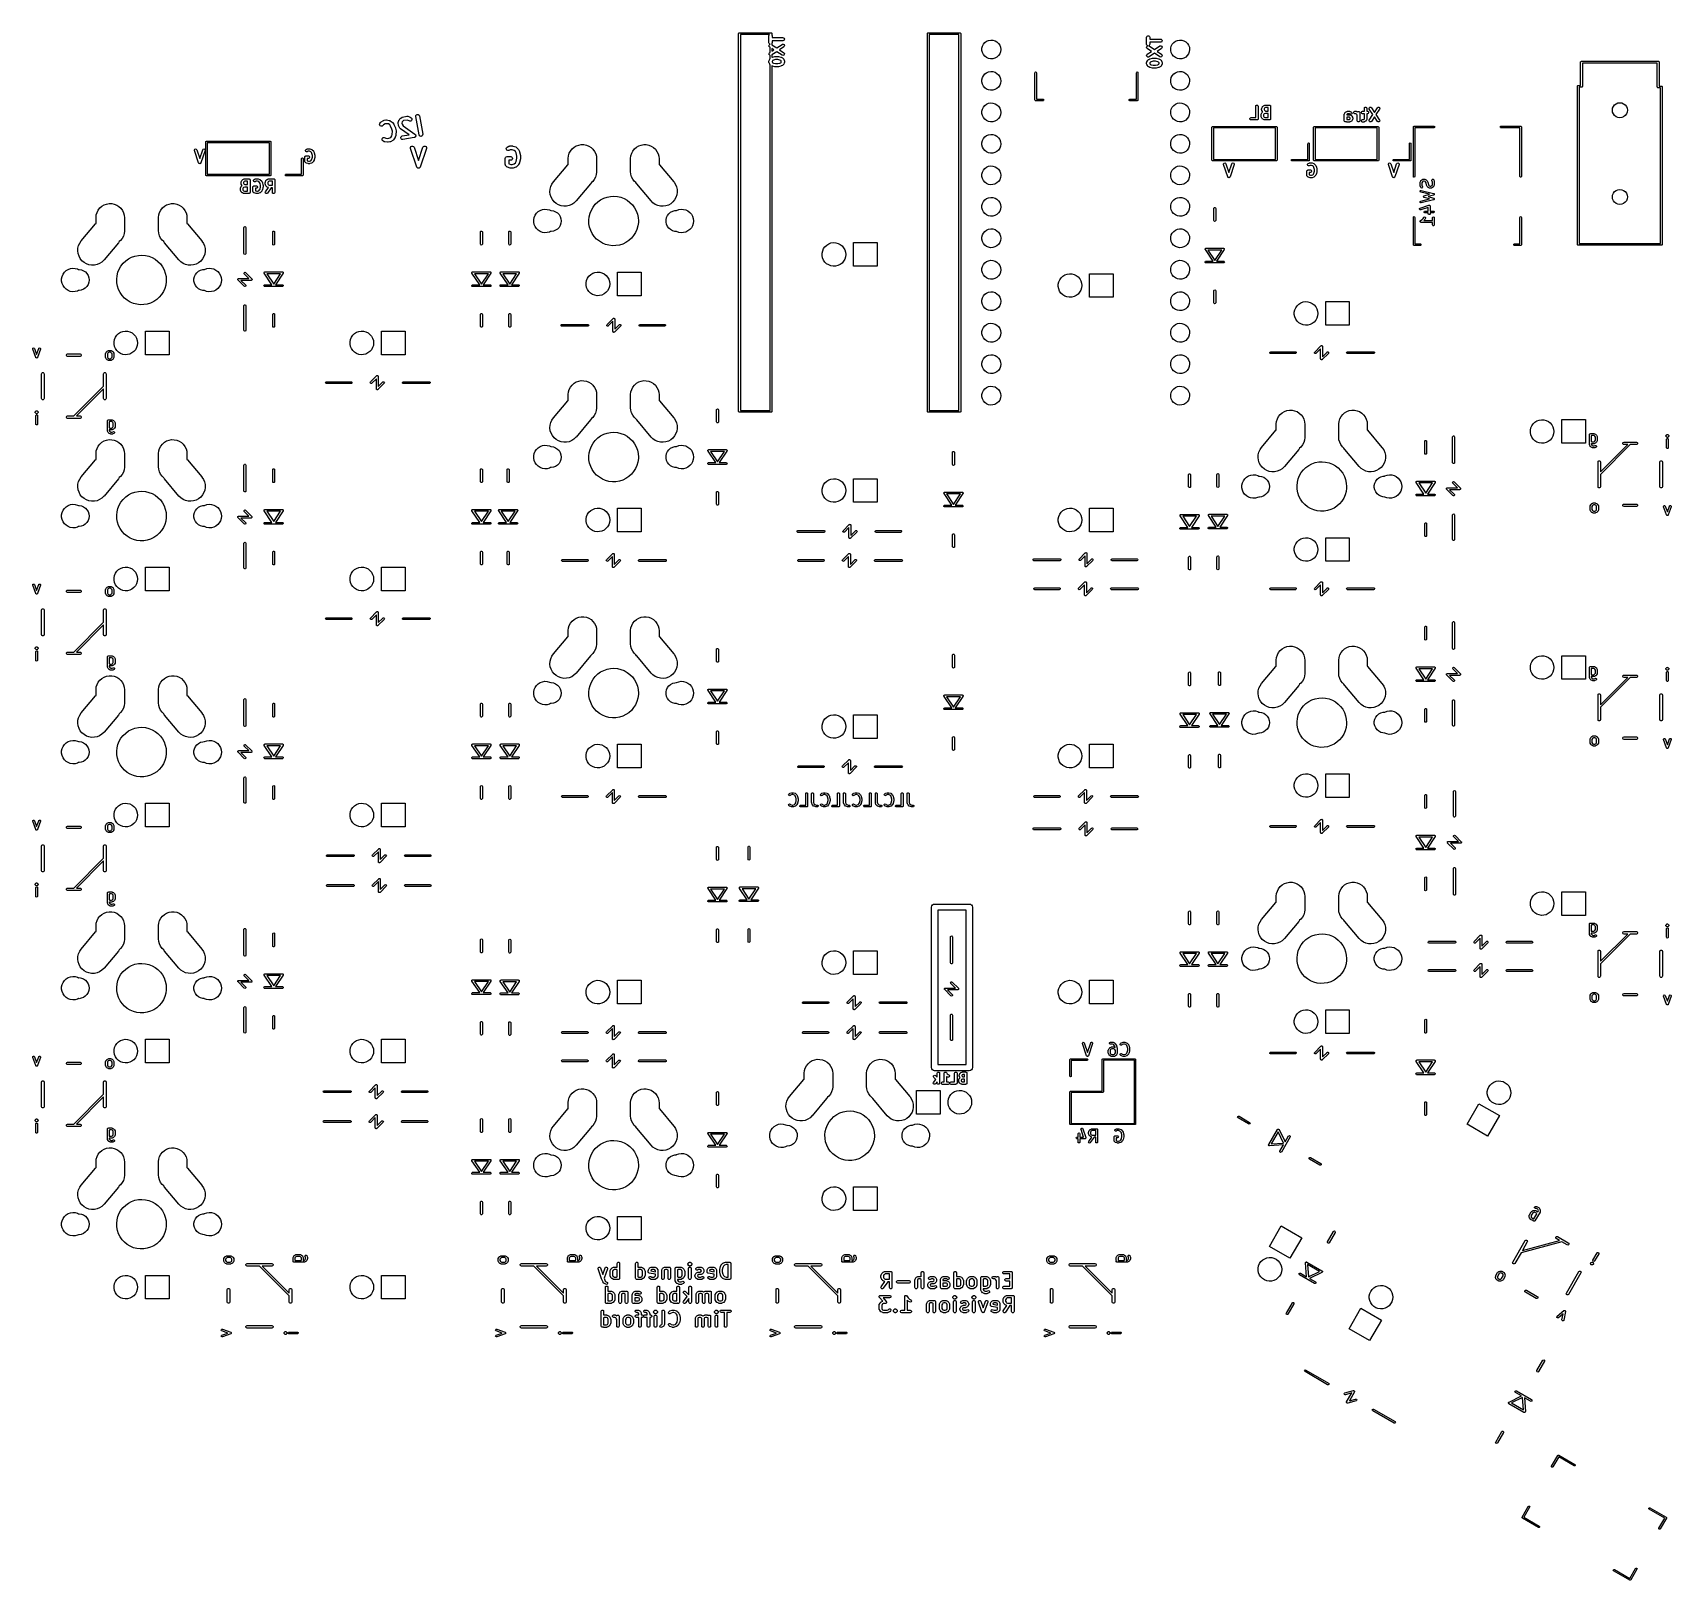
# Model space of a CAD drawing. Extents: x 0 to 132, y -20 to 105.
import ezdxf

# ---------------------------------------------------------------- set-up
doc = ezdxf.new("R2010")
doc.units = 0
doc.layers.add('BLACK', color=7, linetype='CONTINUOUS')

msp = doc.modelspace()

# ---------------------------------------------------------------- linework, layer by layer
at = {"layer": 'BLACK', "linetype": 'CONTINUOUS'}
for p, q in [((56.931, 105.075), (56.9327, 105.085)), ((56.931, 74.5955), (56.931, 105.075)), ((56.9321, 105.089), (56.9338, 105.091)), ((56.9327, 105.085), (56.9321, 105.089)), ((56.9338, 105.091), (56.9355, 105.101)), ((56.9355, 105.101), (56.948, 105.116)), ((56.948, 105.116), (56.9578, 105.133)), ((56.9578, 105.133), (56.9642, 105.135)), ((56.9642, 105.135), (56.9685, 105.14)), ((56.9685, 105.14), (56.9877, 105.144)), ((56.9877, 105.144), (57.006, 105.15)), ((57.006, 105.15), (59.546, 105.15)), ((57.081, 105), (57.081, 74.6705)), ((59.4178, 105), (57.081, 105)), ((59.3814, 104.917), (59.3865, 104.952)), ((59.3814, 104.345), (59.3814, 104.917)), ((59.3865, 104.952), (59.4178, 105)), ((59.546, 105.15), (59.5557, 105.149)), ((59.5557, 105.149), (59.559, 105.149)), ((59.559, 105.149), (59.5619, 105.148)), ((59.5619, 105.148), (59.5717, 105.146)), ((59.5717, 105.146), (59.5866, 105.133)), ((59.5866, 105.133), (59.6035, 105.124)), ((59.6035, 105.124), (59.6058, 105.117)), ((59.6058, 105.117), (59.611, 105.113)), ((59.611, 105.113), (59.6143, 105.094)), ((59.6143, 105.094), (59.621, 105.075)), ((59.621, 105.075), (59.621, 104.952)), ((59.621, 104.952), (59.6314, 104.917)), ((59.6314, 104.917), (59.6314, 104.756)), ((59.6314, 104.756), (60.5064, 104.756)), ((60.5064, 104.506), (59.6314, 104.506)), ((59.6314, 104.506), (59.6314, 104.345)), ((60.5064, 104.756), (60.5419, 104.751)), ((60.5739, 104.526), (60.5064, 104.506)), ((60.5419, 104.751), (60.601, 104.713)), ((60.62, 104.579), (60.5739, 104.526)), ((60.601, 104.713), (60.6301, 104.648)), ((60.6301, 104.648), (60.62, 104.579)), ((72.171, 105.075), (72.1727, 105.085)), ((72.171, 74.5955), (72.171, 105.075)), ((72.1721, 105.089), (72.1738, 105.091)), ((72.1727, 105.085), (72.1721, 105.089)), ((72.1738, 105.091), (72.1755, 105.101)), ((72.1755, 105.101), (72.188, 105.116)), ((72.188, 105.116), (72.1978, 105.133)), ((72.1978, 105.133), (72.2042, 105.135)), ((72.2042, 105.135), (72.2085, 105.14)), ((72.2085, 105.14), (72.2277, 105.144)), ((72.2277, 105.144), (72.246, 105.15)), ((72.246, 105.15), (74.786, 105.15)), ((72.321, 105), (72.321, 74.6705)), ((74.711, 105), (72.321, 105)), ((74.711, 74.6705), (74.711, 105)), ((74.786, 105.15), (74.7957, 105.149)), ((74.7957, 105.149), (74.799, 105.149)), ((74.799, 105.149), (74.8019, 105.148)), ((74.8019, 105.148), (74.8117, 105.146)), ((74.8117, 105.146), (74.8266, 105.133)), ((74.8266, 105.133), (74.8435, 105.124)), ((74.8435, 105.124), (74.8458, 105.117)), ((74.8458, 105.117), (74.851, 105.113)), ((74.851, 105.113), (74.8543, 105.094)), ((74.8543, 105.094), (74.861, 105.075)), ((74.861, 105.075), (74.861, 74.5955)), ((76.8063, 104.363), (76.9485, 104.467)), ((76.9485, 104.467), (77.1109, 104.536)), ((77.1109, 104.536), (77.2848, 104.566)), ((77.2848, 104.566), (77.4609, 104.555)), ((77.4609, 104.555), (77.6298, 104.504)), ((77.6298, 104.504), (77.7825, 104.416)), ((89.8614, 104.79), (89.8665, 104.825)), ((89.8614, 104.218), (89.8614, 104.79)), ((89.8665, 104.825), (89.9047, 104.884)), ((89.9047, 104.884), (89.9688, 104.913)), ((89.9688, 104.913), (90.0384, 104.903)), ((90.0384, 104.903), (90.0916, 104.857)), ((90.0916, 104.857), (90.1114, 104.79)), ((90.1114, 104.79), (90.1114, 104.629)), ((90.1114, 104.629), (90.9864, 104.629)), ((90.9864, 104.629), (91.0219, 104.624)), ((91.0219, 104.624), (91.081, 104.586)), ((91.081, 104.586), (91.1101, 104.521)), ((91.1101, 104.521), (91.1, 104.452)), ((92.0463, 104.363), (92.1885, 104.467)), ((92.1885, 104.467), (92.3509, 104.536)), ((92.3509, 104.536), (92.5248, 104.566)), ((92.5248, 104.566), (92.7009, 104.555)), ((92.7009, 104.555), (92.8698, 104.504)), ((92.8698, 104.504), (93.0225, 104.416)), ((59.4012, 104.278), (59.3814, 104.345)), ((59.3823, 104.092), (59.3936, 104.161)), ((59.4104, 104.027), (59.3823, 104.092)), ((59.3829, 103.421), (59.3918, 103.49)), ((59.4132, 103.357), (59.3829, 103.421)), ((59.3918, 103.49), (59.437, 103.544)), ((59.3936, 104.161), (59.4407, 104.213)), ((59.4543, 104.232), (59.4012, 104.278)), ((59.437, 104.003), (59.4104, 104.027)), ((59.471, 103.321), (59.4132, 103.357)), ((59.471, 103.98), (59.437, 104.003)), ((59.437, 103.544), (59.471, 103.567)), ((59.4407, 104.213), (59.471, 104.222)), ((59.471, 104.229), (59.4543, 104.232)), ((59.471, 104.222), (59.471, 104.229)), ((59.471, 103.567), (59.471, 103.98)), ((59.471, 103.058), (59.471, 103.321)), ((59.6262, 104.31), (59.621, 104.302)), ((59.621, 104.302), (59.621, 104.181)), ((59.621, 104.181), (60.0064, 103.924)), ((59.781, 103.774), (59.621, 103.88)), ((59.621, 103.88), (59.621, 103.667)), ((59.621, 103.667), (59.781, 103.774)), ((60.0064, 103.624), (59.621, 103.367)), ((59.621, 103.367), (59.621, 103.161)), ((59.621, 103.161), (59.641, 103.171)), ((59.6314, 104.345), (59.6262, 104.31)), ((59.641, 103.171), (59.6626, 103.178)), ((59.6626, 103.178), (59.6665, 103.181)), ((59.6665, 103.181), (59.857, 103.228)), ((59.857, 103.228), (59.8839, 103.231)), ((59.8839, 103.231), (59.8873, 103.232)), ((59.8873, 103.232), (60.1254, 103.232)), ((60.0064, 103.924), (60.437, 104.211)), ((60.437, 103.336), (60.0064, 103.624)), ((60.1254, 103.232), (60.1522, 103.228)), ((60.1522, 103.228), (60.1557, 103.228)), ((60.1557, 103.228), (60.3462, 103.181)), ((60.5757, 104.003), (60.2317, 103.774)), ((60.2317, 103.774), (60.5757, 103.544)), ((60.3462, 103.181), (60.3674, 103.172)), ((60.3674, 103.172), (60.3718, 103.171)), ((60.3718, 103.171), (60.467, 103.124)), ((60.437, 104.211), (60.4694, 104.226)), ((60.5042, 103.315), (60.437, 103.336)), ((60.4694, 104.226), (60.5398, 104.228)), ((60.5721, 103.334), (60.5042, 103.315)), ((60.5398, 104.228), (60.5996, 104.19)), ((60.6191, 103.386), (60.5721, 103.334)), ((60.6209, 104.057), (60.5757, 104.003)), ((60.5757, 103.544), (60.6024, 103.52)), ((60.5996, 104.19), (60.6298, 104.127)), ((60.6024, 103.52), (60.6304, 103.456)), ((60.6304, 103.456), (60.6191, 103.386)), ((60.6298, 104.127), (60.6209, 104.057)), ((76.5685, 103.723), (76.5698, 103.9)), ((76.6077, 103.551), (76.5685, 103.723)), ((76.5698, 103.9), (76.6118, 104.071)), ((76.6855, 103.393), (76.6077, 103.551)), ((76.6118, 104.071), (76.6921, 104.228)), ((76.7976, 103.256), (76.6855, 103.393)), ((76.6921, 104.228), (76.8063, 104.363)), ((76.9381, 103.15), (76.7976, 103.256)), ((77.0994, 103.078), (76.9381, 103.15)), ((77.7728, 103.188), (77.6188, 103.102)), ((77.9028, 103.308), (77.7728, 103.188)), ((77.7825, 104.416), (77.9106, 104.294)), ((78.0019, 103.454), (77.9028, 103.308)), ((77.9106, 104.294), (78.0073, 104.147)), ((78.0647, 103.619), (78.0019, 103.454)), ((78.0073, 104.147), (78.0676, 103.981)), ((78.0879, 103.794), (78.0647, 103.619)), ((78.0676, 103.981), (78.088, 103.805)), ((78.088, 103.805), (78.0879, 103.794)), ((89.8812, 104.151), (89.8614, 104.218)), ((89.8623, 103.965), (89.8736, 104.034)), ((89.8904, 103.9), (89.8623, 103.965)), ((89.8629, 103.294), (89.8718, 103.363)), ((89.8932, 103.23), (89.8629, 103.294)), ((89.8718, 103.363), (89.917, 103.417)), ((89.8736, 104.034), (89.9207, 104.086)), ((89.9343, 104.105), (89.8812, 104.151)), ((89.917, 103.876), (89.8904, 103.9)), ((89.953, 103.193), (89.8932, 103.23)), ((90.261, 103.647), (89.917, 103.876)), ((89.917, 103.417), (90.261, 103.647)), ((89.9207, 104.086), (89.9685, 104.1)), ((89.9685, 104.1), (89.9343, 104.105)), ((90.0233, 103.194), (89.953, 103.193)), ((90.0681, 104.124), (90.0116, 104.098)), ((90.0116, 104.098), (90.0557, 104.084)), ((90.0557, 103.209), (90.0233, 103.194)), ((90.0557, 104.084), (90.4864, 103.797)), ((90.4864, 103.497), (90.0557, 103.209)), ((90.1062, 104.183), (90.0681, 104.124)), ((90.1114, 104.218), (90.1062, 104.183)), ((90.9864, 104.379), (90.1114, 104.379)), ((90.1114, 104.379), (90.1114, 104.218)), ((90.4864, 103.797), (90.917, 104.084)), ((90.917, 103.209), (90.4864, 103.497)), ((91.0557, 103.876), (90.7117, 103.647)), ((90.7117, 103.647), (91.0557, 103.417)), ((90.917, 104.084), (90.9494, 104.099)), ((90.9842, 103.188), (90.917, 103.209)), ((90.9494, 104.099), (91.0198, 104.101)), ((91.0521, 103.207), (90.9842, 103.188)), ((91.0539, 104.399), (90.9864, 104.379)), ((91.0198, 104.101), (91.0796, 104.063)), ((91.0991, 103.259), (91.0521, 103.207)), ((91.1, 104.452), (91.0539, 104.399)), ((91.1009, 103.93), (91.0557, 103.876)), ((91.0557, 103.417), (91.0824, 103.393)), ((91.0796, 104.063), (91.1098, 104)), ((91.0824, 103.393), (91.1104, 103.329)), ((91.1104, 103.329), (91.0991, 103.259)), ((91.1098, 104), (91.1009, 103.93)), ((91.8085, 103.723), (91.8098, 103.9)), ((91.8477, 103.551), (91.8085, 103.723)), ((91.8098, 103.9), (91.8518, 104.071)), ((91.9255, 103.393), (91.8477, 103.551)), ((91.8518, 104.071), (91.9321, 104.228)), ((92.0376, 103.256), (91.9255, 103.393)), ((91.9321, 104.228), (92.0463, 104.363)), ((92.1781, 103.15), (92.0376, 103.256)), ((92.3394, 103.078), (92.1781, 103.15)), ((93.0128, 103.188), (92.8588, 103.102)), ((93.1428, 103.308), (93.0128, 103.188)), ((93.0225, 104.416), (93.1506, 104.294)), ((93.2419, 103.454), (93.1428, 103.308)), ((93.1506, 104.294), (93.2473, 104.147)), ((93.3047, 103.619), (93.2419, 103.454)), ((93.2473, 104.147), (93.3076, 103.981)), ((93.3279, 103.794), (93.3047, 103.619)), ((93.3076, 103.981), (93.328, 103.805)), ((93.328, 103.805), (93.3279, 103.794)), ((59.3814, 102.869), (59.3865, 102.904)), ((59.3814, 102.774), (59.3814, 102.869)), ((59.3845, 102.763), (59.3814, 102.774)), ((59.3833, 102.752), (59.3845, 102.763)), ((59.3946, 102.718), (59.3833, 102.752)), ((59.3865, 102.904), (59.3926, 102.914)), ((59.3926, 102.914), (59.3946, 102.925)), ((59.3946, 102.925), (59.4422, 103.02)), ((59.4422, 102.623), (59.3946, 102.718)), ((59.4422, 103.02), (59.4627, 103.05)), ((59.4437, 102.621), (59.4422, 102.623)), ((59.4441, 102.619), (59.4437, 102.621)), ((59.4656, 102.59), (59.4441, 102.619)), ((59.4627, 103.05), (59.4646, 103.051)), ((59.4646, 103.051), (59.4656, 103.053)), ((59.4656, 103.053), (59.471, 103.058)), ((59.471, 102.585), (59.4656, 102.59)), ((59.471, 74.6705), (59.471, 102.585)), ((59.641, 102.471), (59.621, 102.481)), ((59.621, 102.481), (59.621, 74.5955)), ((59.6567, 102.89), (59.6314, 102.839)), ((59.6314, 102.839), (59.6314, 102.803)), ((59.6314, 102.803), (59.6567, 102.753)), ((59.6454, 102.471), (59.641, 102.471)), ((59.6665, 102.462), (59.6454, 102.471)), ((59.6757, 102.909), (59.6567, 102.89)), ((59.6567, 102.753), (59.6757, 102.734)), ((59.857, 102.414), (59.6665, 102.462)), ((59.7405, 102.942), (59.6757, 102.909)), ((59.6757, 102.734), (59.7405, 102.701)), ((59.9027, 102.982), (59.7405, 102.942)), ((59.7405, 102.701), (59.9027, 102.661)), ((59.8606, 102.415), (59.857, 102.414)), ((59.8873, 102.411), (59.8606, 102.415)), ((60.1254, 102.411), (59.8873, 102.411)), ((60.11, 102.982), (59.9027, 102.982)), ((59.9027, 102.661), (60.11, 102.661)), ((60.2723, 102.942), (60.11, 102.982)), ((60.11, 102.661), (60.2723, 102.701)), ((60.1289, 102.412), (60.1254, 102.411)), ((60.1557, 102.414), (60.1289, 102.412)), ((60.3462, 102.462), (60.1557, 102.414)), ((60.3371, 102.909), (60.2723, 102.942)), ((60.2723, 102.701), (60.3371, 102.734)), ((60.356, 102.89), (60.3371, 102.909)), ((60.3371, 102.734), (60.356, 102.753)), ((60.3501, 102.464), (60.3462, 102.462)), ((60.3718, 102.471), (60.3501, 102.464)), ((60.3814, 102.839), (60.356, 102.89)), ((60.356, 102.753), (60.3814, 102.803)), ((60.467, 102.519), (60.3718, 102.471)), ((60.3814, 102.803), (60.3814, 102.839)), ((60.467, 103.124), (60.4965, 103.103)), ((60.4686, 102.521), (60.467, 102.519)), ((60.4708, 102.521), (60.4686, 102.521)), ((60.4995, 102.542), (60.4708, 102.521)), ((60.4965, 103.103), (60.4976, 103.101)), ((60.4976, 103.101), (60.4995, 103.1)), ((60.4995, 103.1), (60.5471, 103.053)), ((60.5471, 102.59), (60.4995, 102.542)), ((60.5471, 103.053), (60.5686, 103.024)), ((60.5482, 102.592), (60.5471, 102.59)), ((60.5501, 102.593), (60.5482, 102.592)), ((60.5706, 102.623), (60.5501, 102.593)), ((60.5686, 103.024), (60.5691, 103.022)), ((60.5691, 103.022), (60.5706, 103.02)), ((60.5706, 103.02), (60.6182, 102.925)), ((60.6182, 102.718), (60.5706, 102.623)), ((60.6182, 102.925), (60.6295, 102.891)), ((60.6202, 102.729), (60.6182, 102.718)), ((60.6262, 102.738), (60.6202, 102.729)), ((60.6314, 102.774), (60.6262, 102.738)), ((60.6295, 102.891), (60.6282, 102.88)), ((60.6282, 102.88), (60.6314, 102.869)), ((60.6314, 102.869), (60.6314, 102.774)), ((76.6921, 101.688), (76.8063, 101.823)), ((76.8063, 101.823), (76.9485, 101.927)), ((76.9485, 101.927), (77.1109, 101.996)), ((77.2728, 103.045), (77.0994, 103.078)), ((77.1109, 101.996), (77.2848, 102.026)), ((77.4491, 103.054), (77.2728, 103.045)), ((77.2848, 102.026), (77.4609, 102.015)), ((77.6188, 103.102), (77.4491, 103.054)), ((77.4609, 102.015), (77.6298, 101.964)), ((77.6298, 101.964), (77.7825, 101.876)), ((77.7825, 101.876), (77.9106, 101.754)), ((80.841, 101.925), (80.8586, 101.968)), ((80.841, 99.7255), (80.841, 101.925)), ((80.8586, 101.968), (80.901, 101.986)), ((80.901, 101.986), (80.9434, 101.968)), ((80.9434, 101.968), (80.961, 101.925)), ((80.961, 101.925), (80.961, 99.7855)), ((89.041, 101.925), (89.0586, 101.968)), ((89.041, 99.7855), (89.041, 101.925)), ((89.0586, 101.968), (89.101, 101.986)), ((89.101, 101.986), (89.1434, 101.968)), ((89.1434, 101.968), (89.161, 101.925)), ((89.161, 101.925), (89.161, 99.7255)), ((89.8614, 102.742), (89.8665, 102.777)), ((89.8614, 102.647), (89.8614, 102.742)), ((89.8645, 102.636), (89.8614, 102.647)), ((89.8633, 102.625), (89.8645, 102.636)), ((89.8746, 102.591), (89.8633, 102.625)), ((89.8665, 102.777), (89.8726, 102.787)), ((89.8726, 102.787), (89.8746, 102.798)), ((89.8746, 102.798), (89.9222, 102.893)), ((89.9222, 102.496), (89.8746, 102.591)), ((89.9222, 102.893), (89.9427, 102.923)), ((89.9237, 102.494), (89.9222, 102.496)), ((89.9241, 102.492), (89.9237, 102.494)), ((89.9456, 102.463), (89.9241, 102.492)), ((89.9427, 102.923), (89.9446, 102.924)), ((89.9446, 102.924), (89.9456, 102.926)), ((89.9456, 102.926), (89.9932, 102.973)), ((89.9932, 102.415), (89.9456, 102.463)), ((89.9932, 102.973), (90.022, 102.995)), ((89.9952, 102.414), (89.9932, 102.415)), ((89.9963, 102.413), (89.9952, 102.414)), ((90.0257, 102.392), (89.9963, 102.413)), ((90.022, 102.995), (90.0241, 102.995)), ((90.0241, 102.995), (90.0257, 102.997)), ((90.0257, 102.997), (90.121, 103.044)), ((90.121, 102.344), (90.0257, 102.392)), ((90.1367, 102.763), (90.1114, 102.712)), ((90.1114, 102.712), (90.1114, 102.676)), ((90.1114, 102.676), (90.1367, 102.626)), ((90.121, 103.044), (90.1426, 103.051)), ((90.1254, 102.344), (90.121, 102.344)), ((90.1465, 102.335), (90.1254, 102.344)), ((90.1557, 102.782), (90.1367, 102.763)), ((90.1367, 102.626), (90.1557, 102.607)), ((90.1426, 103.051), (90.1465, 103.054)), ((90.1465, 103.054), (90.337, 103.101)), ((90.337, 102.287), (90.1465, 102.335)), ((90.2205, 102.815), (90.1557, 102.782)), ((90.1557, 102.607), (90.2205, 102.574)), ((90.3827, 102.855), (90.2205, 102.815)), ((90.2205, 102.574), (90.3827, 102.534)), ((90.337, 103.101), (90.3639, 103.104)), ((90.3406, 102.288), (90.337, 102.287)), ((90.3673, 102.284), (90.3406, 102.288)), ((90.3639, 103.104), (90.3673, 103.105)), ((90.3673, 103.105), (90.6054, 103.105)), ((90.6054, 102.284), (90.3673, 102.284)), ((90.59, 102.855), (90.3827, 102.855)), ((90.3827, 102.534), (90.59, 102.534)), ((90.7523, 102.815), (90.59, 102.855)), ((90.59, 102.534), (90.7523, 102.574)), ((90.6054, 103.105), (90.6322, 103.101)), ((90.6089, 102.285), (90.6054, 102.284)), ((90.6357, 102.287), (90.6089, 102.285)), ((90.6322, 103.101), (90.6357, 103.101)), ((90.6357, 103.101), (90.8262, 103.054)), ((90.8262, 102.335), (90.6357, 102.287)), ((90.8171, 102.782), (90.7523, 102.815)), ((90.7523, 102.574), (90.8171, 102.607)), ((90.836, 102.763), (90.8171, 102.782)), ((90.8171, 102.607), (90.836, 102.626)), ((90.8262, 103.054), (90.8474, 103.045)), ((90.8301, 102.337), (90.8262, 102.335)), ((90.8518, 102.344), (90.8301, 102.337)), ((90.8614, 102.712), (90.836, 102.763)), ((90.836, 102.626), (90.8614, 102.676)), ((90.8474, 103.045), (90.8518, 103.044)), ((90.8518, 103.044), (90.947, 102.997)), ((90.947, 102.392), (90.8518, 102.344)), ((90.8614, 102.676), (90.8614, 102.712)), ((90.947, 102.997), (90.9765, 102.976)), ((90.9486, 102.394), (90.947, 102.392)), ((90.9508, 102.394), (90.9486, 102.394)), ((90.9795, 102.415), (90.9508, 102.394)), ((90.9765, 102.976), (90.9776, 102.974)), ((90.9776, 102.974), (90.9795, 102.973)), ((90.9795, 102.973), (91.0271, 102.926)), ((91.0271, 102.463), (90.9795, 102.415)), ((91.0271, 102.926), (91.0486, 102.897)), ((91.0282, 102.465), (91.0271, 102.463)), ((91.0301, 102.466), (91.0282, 102.465)), ((91.0506, 102.496), (91.0301, 102.466)), ((91.0486, 102.897), (91.0491, 102.895)), ((91.0491, 102.895), (91.0506, 102.893)), ((91.0506, 102.893), (91.0982, 102.798)), ((91.0982, 102.591), (91.0506, 102.496)), ((91.0982, 102.798), (91.1095, 102.764)), ((91.1002, 102.602), (91.0982, 102.591)), ((91.1062, 102.611), (91.1002, 102.602)), ((91.1114, 102.647), (91.1062, 102.611)), ((91.1095, 102.764), (91.1082, 102.753)), ((91.1082, 102.753), (91.1114, 102.742)), ((91.1114, 102.742), (91.1114, 102.647)), ((91.9321, 101.688), (92.0463, 101.823)), ((92.0463, 101.823), (92.1885, 101.927)), ((92.1885, 101.927), (92.3509, 101.996)), ((92.5128, 103.045), (92.3394, 103.078)), ((92.3509, 101.996), (92.5248, 102.026)), ((92.6891, 103.054), (92.5128, 103.045)), ((92.5248, 102.026), (92.7009, 102.015)), ((92.8588, 103.102), (92.6891, 103.054)), ((92.7009, 102.015), (92.8698, 101.964)), ((92.8698, 101.964), (93.0225, 101.876)), ((93.0225, 101.876), (93.1506, 101.754)), ((124.875, 102.775), (124.877, 102.785)), ((124.875, 100.9), (124.875, 102.775)), ((124.876, 102.788), (124.878, 102.791)), ((124.877, 102.785), (124.876, 102.788)), ((124.878, 102.791), (124.88, 102.801)), ((124.88, 102.801), (124.892, 102.816)), ((124.892, 102.816), (124.902, 102.832)), ((124.902, 102.832), (124.908, 102.835)), ((124.908, 102.835), (124.913, 102.84)), ((124.913, 102.84), (124.932, 102.843)), ((124.932, 102.843), (124.95, 102.85)), ((124.95, 102.85), (131.15, 102.85)), ((125.025, 102.7), (125.025, 100.825)), ((131.075, 102.7), (125.025, 102.7)), ((131.075, 100.775), (131.075, 102.7)), ((131.15, 102.85), (131.16, 102.848)), ((131.16, 102.848), (131.163, 102.849)), ((131.163, 102.849), (131.166, 102.847)), ((131.166, 102.847), (131.176, 102.845)), ((131.176, 102.845), (131.191, 102.833)), ((131.191, 102.833), (131.207, 102.823)), ((131.207, 102.823), (131.21, 102.817)), ((131.21, 102.817), (131.215, 102.812)), ((131.215, 102.812), (131.218, 102.793)), ((131.218, 102.793), (131.225, 102.775)), ((131.225, 102.775), (131.225, 100.85)), ((76.5685, 101.183), (76.5698, 101.36)), ((76.6077, 101.011), (76.5685, 101.183)), ((76.5698, 101.36), (76.6118, 101.531)), ((76.6855, 100.853), (76.6077, 101.011)), ((76.6118, 101.531), (76.6921, 101.688)), ((76.7976, 100.716), (76.6855, 100.853)), ((76.9381, 100.61), (76.7976, 100.716)), ((77.0994, 100.538), (76.9381, 100.61)), ((77.2728, 100.505), (77.0994, 100.538)), ((77.4491, 100.514), (77.2728, 100.505)), ((77.6188, 100.562), (77.4491, 100.514)), ((77.7728, 100.648), (77.6188, 100.562)), ((77.9028, 100.768), (77.7728, 100.648)), ((78.0019, 100.914), (77.9028, 100.768)), ((77.9106, 101.754), (78.0073, 101.607)), ((78.0647, 101.079), (78.0019, 100.914)), ((78.0073, 101.607), (78.0676, 101.441)), ((78.0879, 101.254), (78.0647, 101.079)), ((78.0676, 101.441), (78.088, 101.265)), ((78.088, 101.265), (78.0879, 101.254)), ((91.8085, 101.183), (91.8098, 101.36)), ((91.8477, 101.011), (91.8085, 101.183)), ((91.8098, 101.36), (91.8518, 101.531)), ((91.9255, 100.853), (91.8477, 101.011)), ((91.8518, 101.531), (91.9321, 101.688)), ((92.0376, 100.716), (91.9255, 100.853)), ((92.1781, 100.61), (92.0376, 100.716)), ((92.3394, 100.538), (92.1781, 100.61)), ((92.5128, 100.505), (92.3394, 100.538)), ((92.6891, 100.514), (92.5128, 100.505)), ((92.8588, 100.562), (92.6891, 100.514)), ((93.0128, 100.648), (92.8588, 100.562)), ((93.1428, 100.768), (93.0128, 100.648)), ((93.2419, 100.914), (93.1428, 100.768)), ((93.1506, 101.754), (93.2473, 101.607)), ((93.3047, 101.079), (93.2419, 100.914)), ((93.2473, 101.607), (93.3076, 101.441)), ((93.3279, 101.254), (93.3047, 101.079)), ((93.3076, 101.441), (93.328, 101.265)), ((93.328, 101.265), (93.3279, 101.254)), ((124.625, 100.825), (124.627, 100.835)), ((124.625, 88.075), (124.625, 100.825)), ((124.626, 100.838), (124.628, 100.841)), ((124.627, 100.835), (124.626, 100.838)), ((124.628, 100.841), (124.63, 100.851)), ((124.63, 100.851), (124.642, 100.866)), ((124.642, 100.866), (124.652, 100.882)), ((124.652, 100.882), (124.658, 100.885)), ((124.658, 100.885), (124.663, 100.89)), ((124.663, 100.89), (124.682, 100.893)), ((124.682, 100.893), (124.7, 100.9)), ((124.7, 100.9), (124.875, 100.9)), ((124.95, 100.75), (124.775, 100.75)), ((124.775, 100.75), (124.775, 88.15)), ((124.968, 100.757), (124.95, 100.75)), ((124.987, 100.76), (124.968, 100.757)), ((124.992, 100.765), (124.987, 100.76)), ((124.998, 100.768), (124.992, 100.765)), ((125.008, 100.784), (124.998, 100.768)), ((125.02, 100.799), (125.008, 100.784)), ((125.022, 100.809), (125.02, 100.799)), ((125.024, 100.812), (125.022, 100.809)), ((125.025, 100.825), (125.023, 100.815)), ((125.023, 100.815), (125.024, 100.812)), ((131.082, 100.757), (131.075, 100.775)), ((131.085, 100.737), (131.082, 100.757)), ((131.09, 100.733), (131.085, 100.737)), ((131.093, 100.727), (131.09, 100.733)), ((131.109, 100.717), (131.093, 100.727)), ((131.124, 100.705), (131.109, 100.717)), ((131.134, 100.703), (131.124, 100.705)), ((131.137, 100.701), (131.134, 100.703)), ((131.14, 100.702), (131.137, 100.701)), ((131.15, 100.7), (131.14, 100.702)), ((131.325, 100.7), (131.15, 100.7)), ((131.225, 100.85), (131.4, 100.85)), ((131.325, 88.15), (131.325, 100.7)), ((131.4, 100.85), (131.41, 100.848)), ((131.41, 100.848), (131.413, 100.849)), ((131.413, 100.849), (131.416, 100.847)), ((131.416, 100.847), (131.426, 100.845)), ((131.426, 100.845), (131.441, 100.833)), ((131.441, 100.833), (131.457, 100.823)), ((131.457, 100.823), (131.46, 100.817)), ((131.46, 100.817), (131.465, 100.812)), ((131.465, 100.812), (131.468, 100.793)), ((131.468, 100.793), (131.475, 100.775)), ((131.475, 100.775), (131.475, 88.075)), ((76.6921, 99.1483), (76.8063, 99.2828)), ((76.8063, 99.2828), (76.9485, 99.3874)), ((76.9485, 99.3874), (77.1109, 99.4565)), ((77.1109, 99.4565), (77.2848, 99.4864)), ((77.2848, 99.4864), (77.4609, 99.4755)), ((77.4609, 99.4755), (77.6298, 99.4243)), ((77.6298, 99.4243), (77.7825, 99.3357)), ((77.7825, 99.3357), (77.9106, 99.2143)), ((77.9106, 99.2143), (78.0073, 99.0667)), ((80.8586, 99.6831), (80.841, 99.7255)), ((80.901, 99.6655), (80.8586, 99.6831)), ((81.501, 99.6655), (80.901, 99.6655)), ((80.961, 99.7855), (81.501, 99.7855)), ((81.501, 99.7855), (81.5434, 99.7679)), ((81.5434, 99.6831), (81.501, 99.6655)), ((81.5434, 99.7679), (81.561, 99.7255)), ((81.561, 99.7255), (81.5434, 99.6831)), ((88.441, 99.7255), (88.4586, 99.7679)), ((88.4586, 99.6831), (88.441, 99.7255)), ((88.4586, 99.7679), (88.501, 99.7855)), ((88.501, 99.6655), (88.4586, 99.6831)), ((88.501, 99.7855), (89.041, 99.7855)), ((89.101, 99.6655), (88.501, 99.6655)), ((89.1434, 99.6831), (89.101, 99.6655)), ((89.161, 99.7255), (89.1434, 99.6831)), ((91.9321, 99.1483), (92.0463, 99.2828)), ((92.0463, 99.2828), (92.1885, 99.3874)), ((92.1885, 99.3874), (92.3509, 99.4565)), ((92.3509, 99.4565), (92.5248, 99.4864)), ((92.5248, 99.4864), (92.7009, 99.4755)), ((92.7009, 99.4755), (92.8698, 99.4243)), ((92.8698, 99.4243), (93.0225, 99.3357)), ((93.0225, 99.3357), (93.1506, 99.2143)), ((93.1506, 99.2143), (93.2473, 99.0667)), ((98.6667, 99.2126), (98.6858, 99.2714)), ((98.6667, 98.3126), (98.6667, 99.2126)), ((98.6858, 99.2714), (98.7358, 99.3077)), ((98.7358, 99.3077), (98.7976, 99.3077)), ((98.7976, 99.3077), (98.8476, 99.2714)), ((98.8476, 99.2714), (98.8667, 99.2126)), ((98.8667, 99.2126), (98.8667, 98.2126)), ((99.201, 99.1621), (99.2124, 99.1736)), ((99.2124, 99.1736), (99.2198, 99.1881)), ((99.2198, 99.1881), (99.2674, 99.2357)), ((99.2674, 99.2357), (99.2818, 99.2431)), ((99.2818, 99.2431), (99.2934, 99.2544)), ((99.2934, 99.2544), (99.3886, 99.3021)), ((99.3886, 99.3021), (99.4114, 99.3055)), ((99.4114, 99.3055), (99.4333, 99.3126)), ((99.4333, 99.3126), (99.7667, 99.3126)), ((99.7667, 99.3126), (99.7817, 99.3077)), ((99.7817, 99.3077), (99.7976, 99.3077)), ((99.7976, 99.3077), (99.8104, 99.2984)), ((99.8104, 99.2984), (99.8254, 99.2935)), ((99.8254, 99.2935), (99.8348, 99.2807)), ((99.8348, 99.2807), (99.8476, 99.2714)), ((99.8476, 99.2714), (99.8525, 99.2563)), ((99.8525, 99.2563), (99.8618, 99.2435)), ((99.8618, 99.2435), (99.8618, 99.2277)), ((99.8618, 99.2277), (99.8667, 99.2126)), ((99.8667, 99.2126), (99.8667, 98.2126)), ((127.466, 99.0566), (127.526, 99.2025)), ((127.526, 99.2025), (127.622, 99.3278)), ((127.622, 99.3278), (127.747, 99.4239)), ((127.747, 99.4239), (127.893, 99.4844)), ((127.893, 99.4844), (128.05, 99.505)), ((128.05, 99.505), (128.207, 99.4844)), ((128.207, 99.4844), (128.352, 99.4239)), ((128.352, 99.4239), (128.478, 99.3278)), ((128.478, 99.3278), (128.574, 99.2025)), ((128.574, 99.2025), (128.634, 99.0566)), ((27.9801, 97.8362), (28.038, 97.919)), ((28.038, 97.919), (28.0644, 97.9411)), ((28.0644, 97.9411), (28.0895, 97.9648)), ((28.0895, 97.9648), (28.2881, 98.0724)), ((28.2881, 98.0724), (28.3116, 98.078)), ((28.3116, 98.078), (28.3335, 98.0882)), ((28.3335, 98.0882), (28.4742, 98.113)), ((28.4742, 98.113), (28.4982, 98.1109)), ((28.4982, 98.1109), (28.5222, 98.1137)), ((28.5222, 98.1137), (28.7457, 98.0805)), ((28.7457, 98.0805), (28.7773, 98.0668)), ((28.7773, 98.0668), (28.8097, 98.055)), ((28.8097, 98.055), (28.9752, 97.9391)), ((28.9752, 97.9391), (28.9907, 97.9206)), ((28.9907, 97.9206), (29.0096, 97.9056)), ((29.0096, 97.9056), (29.1048, 97.7773)), ((29.4573, 97.8439), (29.4603, 97.8783)), ((29.4603, 97.8783), (29.4612, 97.9127)), ((29.4612, 97.9127), (29.5067, 98.0658)), ((29.5067, 98.0658), (29.5194, 98.0864)), ((29.5194, 98.0864), (29.5276, 98.1091)), ((29.5276, 98.1091), (29.5856, 98.1918)), ((29.5856, 98.1918), (29.6041, 98.2074)), ((29.6041, 98.2074), (29.6191, 98.2263)), ((29.6191, 98.2263), (29.7474, 98.3214)), ((29.7474, 98.3214), (29.7795, 98.3341)), ((29.7874, 97.9569), (29.7589, 97.8611)), ((29.7589, 97.8611), (29.7733, 97.7793)), ((29.7795, 98.3341), (29.8107, 98.3487)), ((29.8174, 97.9998), (29.7874, 97.9569)), ((29.8107, 98.3487), (30.1624, 98.4107)), ((29.8977, 98.0594), (29.8174, 97.9998)), ((30.1796, 98.1091), (29.8977, 98.0594)), ((30.1624, 98.4107), (30.1968, 98.4077)), ((30.2755, 98.0806), (30.1796, 98.1091)), ((30.1968, 98.4077), (30.2312, 98.4067)), ((30.2312, 98.4067), (30.3843, 98.3612)), ((30.3383, 98.0366), (30.2755, 98.0806)), ((30.4112, 98.0101), (30.3383, 98.0366)), ((30.3843, 98.3612), (30.4049, 98.3486)), ((30.4049, 98.3486), (30.4276, 98.3403)), ((30.4877, 98.0235), (30.4112, 98.0101)), ((30.4276, 98.3403), (30.5103, 98.2824)), ((30.5472, 98.0734), (30.4877, 98.0235)), ((30.5103, 98.2824), (30.5602, 98.2229)), ((30.5737, 98.1464), (30.5472, 98.0734)), ((30.5602, 98.2229), (30.5737, 98.1464)), ((30.8849, 98.3858), (30.8916, 98.4631)), ((31.1453, 96.9085), (30.8849, 98.3858)), ((30.8916, 98.4631), (30.9362, 98.5267)), ((30.9362, 98.5267), (31.0065, 98.5595)), ((31.0065, 98.5595), (31.0839, 98.5528)), ((31.0839, 98.5528), (31.1475, 98.5082)), ((31.1475, 98.5082), (31.1803, 98.4378)), ((31.1803, 98.4378), (31.4408, 96.9606)), ((76.5685, 98.6432), (76.5698, 98.8197)), ((76.6077, 98.4711), (76.5685, 98.6432)), ((76.5698, 98.8197), (76.6118, 98.9911)), ((76.6855, 98.3127), (76.6077, 98.4711)), ((76.6118, 98.9911), (76.6921, 99.1483)), ((76.7976, 98.1764), (76.6855, 98.3127)), ((76.9381, 98.0696), (76.7976, 98.1764)), ((77.0994, 97.998), (76.9381, 98.0696)), ((77.2728, 97.9654), (77.0994, 97.998)), ((77.4491, 97.9735), (77.2728, 97.9654)), ((77.6188, 98.022), (77.4491, 97.9735)), ((77.7728, 98.1082), (77.6188, 98.022)), ((77.9028, 98.2276), (77.7728, 98.1082)), ((78.0019, 98.3736), (77.9028, 98.2276)), ((78.0647, 98.5386), (78.0019, 98.3736)), ((78.0073, 99.0667), (78.0676, 98.9008)), ((78.0879, 98.7135), (78.0647, 98.5386)), ((78.0676, 98.9008), (78.088, 98.7255)), ((78.088, 98.7255), (78.0879, 98.7135)), ((91.8085, 98.6432), (91.8098, 98.8197)), ((91.8477, 98.4711), (91.8085, 98.6432)), ((91.8098, 98.8197), (91.8518, 98.9911)), ((91.9255, 98.3127), (91.8477, 98.4711)), ((91.8518, 98.9911), (91.9321, 99.1483)), ((92.0376, 98.1764), (91.9255, 98.3127)), ((92.1781, 98.0696), (92.0376, 98.1764)), ((92.3394, 97.998), (92.1781, 98.0696)), ((92.5128, 97.9654), (92.3394, 97.998)), ((92.6891, 97.9735), (92.5128, 97.9654)), ((92.8588, 98.022), (92.6891, 97.9735)), ((93.0128, 98.1082), (92.8588, 98.022)), ((93.1428, 98.2276), (93.0128, 98.1082)), ((93.2419, 98.3736), (93.1428, 98.2276)), ((93.3047, 98.5386), (93.2419, 98.3736)), ((93.2473, 99.0667), (93.3076, 98.9008)), ((93.3279, 98.7135), (93.3047, 98.5386)), ((93.3076, 98.9008), (93.328, 98.7255)), ((93.328, 98.7255), (93.3279, 98.7135)), ((98.1954, 98.2435), (98.2317, 98.2935)), ((98.1954, 98.1817), (98.1954, 98.2435)), ((98.2317, 98.1317), (98.1954, 98.1817)), ((98.2317, 98.2935), (98.2905, 98.3126)), ((98.2905, 98.1126), (98.2317, 98.1317)), ((98.2905, 98.3126), (98.6667, 98.3126)), ((98.7667, 98.1126), (98.2905, 98.1126)), ((98.7817, 98.1175), (98.7667, 98.1126)), ((98.7976, 98.1175), (98.7817, 98.1175)), ((98.8104, 98.1268), (98.7976, 98.1175)), ((98.8254, 98.1317), (98.8104, 98.1268)), ((98.8348, 98.1445), (98.8254, 98.1317)), ((98.8476, 98.1538), (98.8348, 98.1445)), ((98.8525, 98.1689), (98.8476, 98.1538)), ((98.8618, 98.1817), (98.8525, 98.1689)), ((98.8667, 98.2126), (98.8618, 98.1976)), ((98.8618, 98.1976), (98.8618, 98.1817)), ((99.0952, 98.546), (99.1024, 98.5679)), ((99.0952, 98.4031), (99.0952, 98.546)), ((99.1024, 98.3812), (99.0952, 98.4031)), ((99.1024, 98.5679), (99.1058, 98.5907)), ((99.1058, 98.3584), (99.1024, 98.3812)), ((99.1058, 98.5907), (99.1534, 98.6859)), ((99.1534, 98.2631), (99.1058, 98.3584)), ((99.1429, 99.0221), (99.15, 99.0441)), ((99.1429, 98.9269), (99.1429, 99.0221)), ((99.15, 98.905), (99.1429, 98.9269)), ((99.15, 99.0441), (99.1534, 99.0669)), ((99.1534, 98.8822), (99.15, 98.905)), ((99.1534, 99.0669), (99.201, 99.1621)), ((99.201, 98.7869), (99.1534, 98.8822)), ((99.1534, 98.6859), (99.1648, 98.6975)), ((99.1648, 98.2516), (99.1534, 98.2631)), ((99.1648, 98.6975), (99.1721, 98.7119)), ((99.1721, 98.2371), (99.1648, 98.2516)), ((99.1721, 98.7119), (99.2198, 98.7595)), ((99.2198, 98.1895), (99.1721, 98.2371)), ((99.2124, 98.7754), (99.201, 98.7869)), ((99.2198, 98.761), (99.2124, 98.7754)), ((99.2207, 98.76), (99.2198, 98.761)), ((99.2198, 98.7595), (99.2207, 98.76)), ((99.2342, 98.1822), (99.2198, 98.1895)), ((99.2458, 98.1708), (99.2342, 98.1822)), ((99.341, 98.1232), (99.2458, 98.1708)), ((99.325, 98.582), (99.2952, 98.5223)), ((99.2952, 98.5223), (99.2952, 98.4267)), ((99.2952, 98.4267), (99.325, 98.3671)), ((99.3445, 98.6014), (99.325, 98.582)), ((99.325, 98.3671), (99.3497, 98.3424)), ((99.3638, 98.1197), (99.341, 98.1232)), ((99.3727, 99.0581), (99.3429, 98.9985)), ((99.3429, 98.9985), (99.3429, 98.9505)), ((99.3429, 98.9505), (99.3727, 98.8909)), ((99.4496, 98.6364), (99.3445, 98.6014)), ((99.3497, 98.3424), (99.4093, 98.3126)), ((99.3857, 98.1126), (99.3638, 98.1197)), ((99.3973, 99.0828), (99.3727, 99.0581)), ((99.3727, 98.8909), (99.3973, 98.8662)), ((99.7667, 98.1126), (99.3857, 98.1126)), ((99.4569, 99.1126), (99.3973, 99.0828)), ((99.3973, 98.8662), (99.4569, 98.8364)), ((99.4093, 98.3126), (99.6667, 98.3126)), ((99.6667, 98.6364), (99.4496, 98.6364)), ((99.6667, 99.1126), (99.4569, 99.1126)), ((99.4569, 98.8364), (99.6667, 98.8364)), ((99.6667, 98.8364), (99.6667, 99.1126)), ((99.6667, 98.3126), (99.6667, 98.6364)), ((99.7817, 98.1175), (99.7667, 98.1126)), ((99.7976, 98.1175), (99.7817, 98.1175)), ((99.8104, 98.1268), (99.7976, 98.1175)), ((99.8254, 98.1317), (99.8104, 98.1268)), ((99.8348, 98.1445), (99.8254, 98.1317)), ((99.8476, 98.1538), (99.8348, 98.1445)), ((99.8525, 98.1689), (99.8476, 98.1538)), ((99.8618, 98.1817), (99.8525, 98.1689)), ((99.8667, 98.2126), (99.8618, 98.1976)), ((99.8618, 98.1976), (99.8618, 98.1817)), ((105.814, 98.5714), (105.821, 98.5934)), ((105.814, 98.0476), (105.814, 98.5714)), ((105.833, 97.9888), (105.814, 98.0476)), ((105.821, 98.5934), (105.825, 98.6161)), ((105.825, 98.6161), (105.872, 98.7114)), ((105.883, 97.9525), (105.833, 97.9888)), ((105.872, 98.7114), (105.873, 98.712)), ((105.873, 98.7127), (105.895, 98.7339)), ((105.873, 98.712), (105.873, 98.7127)), ((105.945, 97.9525), (105.883, 97.9525)), ((105.895, 98.7339), (105.916, 98.7554)), ((105.916, 98.7554), (105.917, 98.7556)), ((105.917, 98.7561), (106.012, 98.8037)), ((105.917, 98.7556), (105.917, 98.7561)), ((105.958, 97.9617), (105.945, 97.9525)), ((105.965, 97.9582), (105.958, 97.9617)), ((105.988, 97.9547), (105.965, 97.9582)), ((106.01, 97.9476), (105.988, 97.9547)), ((106.248, 97.9476), (106.01, 97.9476)), ((106.012, 98.8037), (106.035, 98.8072)), ((106.036, 98.5921), (106.014, 98.5478)), ((106.014, 98.5478), (106.014, 98.538)), ((106.014, 98.538), (106.033, 98.5286)), ((106.014, 98.3286), (106.014, 98.157)), ((106.224, 98.3286), (106.014, 98.3286)), ((106.014, 98.157), (106.033, 98.1476)), ((106.033, 98.5286), (106.248, 98.5286)), ((106.033, 98.1476), (106.224, 98.1476)), ((106.035, 98.8072), (106.057, 98.8143)), ((106.081, 98.6143), (106.036, 98.5921)), ((106.057, 98.8143), (106.248, 98.8143)), ((106.224, 98.6143), (106.081, 98.6143)), ((106.298, 98.5772), (106.224, 98.6143)), ((106.268, 98.3064), (106.224, 98.3286)), ((106.224, 98.1476), (106.268, 98.1698)), ((106.248, 98.8143), (106.27, 98.8072)), ((106.248, 98.5286), (106.27, 98.5214)), ((106.27, 97.9547), (106.248, 97.9476)), ((106.29, 98.2621), (106.268, 98.3064)), ((106.268, 98.1698), (106.29, 98.2141)), ((106.27, 98.8072), (106.292, 98.8037)), ((106.27, 98.5214), (106.292, 98.518)), ((106.292, 97.9582), (106.27, 97.9547)), ((106.29, 98.2141), (106.29, 98.2621)), ((106.292, 98.8037), (106.388, 98.7561)), ((106.292, 98.518), (106.388, 98.4704)), ((106.388, 98.0058), (106.292, 97.9582)), ((106.359, 98.568), (106.298, 98.5772)), ((106.414, 98.5965), (106.359, 98.568)), ((106.388, 98.7561), (106.432, 98.7127)), ((106.388, 98.4704), (106.388, 98.4698)), ((106.388, 98.4698), (106.389, 98.4697)), ((106.389, 98.0065), (106.388, 98.0064)), ((106.388, 98.0064), (106.388, 98.0058)), ((106.389, 98.4697), (106.41, 98.4482)), ((106.41, 98.028), (106.389, 98.0065)), ((106.41, 98.4482), (106.432, 98.427)), ((106.432, 98.0492), (106.41, 98.028)), ((106.442, 98.6518), (106.414, 98.5965)), ((106.432, 98.7127), (106.442, 98.6518)), ((106.432, 98.427), (106.432, 98.4262)), ((106.432, 98.4262), (106.432, 98.4257)), ((106.432, 98.4257), (106.48, 98.3304)), ((106.48, 98.1458), (106.432, 98.0505)), ((106.432, 98.0505), (106.432, 98.05)), ((106.432, 98.05), (106.432, 98.0492)), ((106.48, 98.3304), (106.483, 98.3076)), ((106.483, 98.1685), (106.48, 98.1458)), ((106.483, 98.3076), (106.49, 98.2857)), ((106.49, 98.1905), (106.483, 98.1685)), ((106.49, 98.2857), (106.49, 98.1905)), ((106.581, 98.7452), (106.617, 98.7952)), ((106.581, 98.6834), (106.581, 98.7452)), ((106.617, 98.6334), (106.581, 98.6834)), ((106.617, 98.7952), (106.676, 98.8143)), ((106.676, 98.6143), (106.617, 98.6334)), ((106.676, 98.8143), (106.771, 98.8143)), ((106.748, 98.6143), (106.676, 98.6143)), ((106.807, 98.5845), (106.748, 98.6143)), ((106.771, 98.8143), (106.793, 98.8072)), ((106.793, 98.8072), (106.816, 98.8037)), ((106.832, 98.5598), (106.807, 98.5845)), ((106.816, 98.8037), (106.881, 98.7715)), ((106.862, 98.5002), (106.832, 98.5598)), ((106.862, 98.0476), (106.862, 98.5002)), ((106.881, 97.9888), (106.862, 98.0476)), ((106.881, 98.7731), (106.931, 98.8094)), ((106.881, 98.7715), (106.881, 98.7731)), ((106.931, 97.9525), (106.881, 97.9888)), ((106.931, 98.8094), (106.993, 98.8094)), ((106.993, 97.9525), (106.931, 97.9525)), ((106.993, 98.8094), (107.043, 98.7731)), ((107.043, 97.9888), (106.993, 97.9525)), ((107.043, 98.7731), (107.062, 98.7143)), ((107.062, 98.0476), (107.043, 97.9888)), ((107.062, 98.7143), (107.062, 98.0476)), ((107.2, 98.7452), (107.236, 98.7952)), ((107.2, 98.6834), (107.2, 98.7452)), ((107.236, 98.6334), (107.2, 98.6834)), ((107.2, 98.0785), (107.236, 98.1285)), ((107.2, 98.0167), (107.2, 98.0785)), ((107.236, 97.9667), (107.2, 98.0167)), ((107.236, 98.7952), (107.295, 98.8143)), ((107.295, 98.6143), (107.236, 98.6334)), ((107.236, 98.1285), (107.295, 98.1476)), ((107.295, 97.9476), (107.236, 97.9667)), ((107.295, 98.8143), (107.433, 98.8143)), ((107.433, 98.6143), (107.295, 98.6143)), ((107.295, 98.1476), (107.367, 98.1476)), ((107.39, 97.9476), (107.295, 97.9476)), ((107.367, 98.1476), (107.411, 98.1698)), ((107.412, 97.9547), (107.39, 97.9476)), ((107.411, 98.1698), (107.433, 98.2141)), ((107.435, 97.9582), (107.412, 97.9547)), ((107.433, 99.0476), (107.452, 99.1064)), ((107.433, 98.8143), (107.433, 99.0476)), ((107.433, 98.2141), (107.433, 98.6143)), ((107.53, 98.0058), (107.435, 97.9582)), ((107.452, 99.1064), (107.502, 99.1427)), ((107.502, 99.1427), (107.564, 99.1427)), ((107.531, 98.0064), (107.53, 98.0058)), ((107.532, 98.0065), (107.531, 98.0064)), ((107.553, 98.028), (107.532, 98.0065)), ((107.574, 98.0492), (107.553, 98.028)), ((107.564, 99.1427), (107.614, 99.1064)), ((107.575, 98.05), (107.574, 98.0492)), ((107.623, 98.1458), (107.575, 98.0505)), ((107.575, 98.0505), (107.575, 98.05)), ((107.614, 99.1064), (107.633, 99.0476)), ((107.626, 98.1685), (107.623, 98.1458)), ((107.633, 98.1905), (107.626, 98.1685)), ((107.633, 99.0476), (107.633, 98.8143)), ((107.633, 98.8143), (107.676, 98.8143)), ((107.676, 98.6143), (107.633, 98.6143)), ((107.633, 98.6143), (107.633, 98.1905)), ((107.676, 98.8143), (107.735, 98.7952)), ((107.735, 98.6334), (107.676, 98.6143)), ((107.735, 98.7952), (107.771, 98.7452)), ((107.771, 98.6834), (107.735, 98.6334)), ((107.771, 98.7452), (107.771, 98.6834)), ((107.814, 99.0516), (107.836, 99.1096)), ((107.831, 98.9921), (107.814, 99.0516)), ((107.814, 98.0436), (107.831, 98.1031)), ((107.836, 97.9856), (107.814, 98.0436)), ((108.127, 98.5476), (107.831, 98.9921)), ((107.831, 98.1031), (108.127, 98.5476)), ((107.836, 99.1096), (107.887, 99.1439)), ((107.887, 97.9513), (107.836, 97.9856)), ((107.887, 99.1439), (107.949, 99.1414)), ((107.949, 97.9538), (107.887, 97.9513)), ((107.949, 99.1414), (107.997, 99.1031)), ((107.997, 97.9921), (107.949, 97.9538)), ((107.997, 99.1031), (108.248, 98.7279)), ((108.248, 98.3673), (107.997, 97.9921)), ((108.248, 98.7279), (108.498, 99.1031)), ((108.498, 97.9921), (108.248, 98.3673)), ((108.664, 98.9921), (108.368, 98.5476)), ((108.368, 98.5476), (108.664, 98.1031)), ((108.498, 99.1031), (108.546, 99.1414)), ((108.546, 97.9538), (108.498, 97.9921)), ((108.546, 99.1414), (108.608, 99.1439)), ((108.608, 97.9513), (108.546, 97.9538)), ((108.608, 99.1439), (108.659, 99.1096)), ((108.659, 97.9856), (108.608, 97.9513)), ((108.659, 99.1096), (108.681, 99.0517)), ((108.681, 98.0436), (108.659, 97.9856)), ((108.681, 99.0517), (108.664, 98.9921)), ((108.664, 98.1031), (108.681, 98.0436)), ((127.445, 98.9), (127.466, 99.0566)), ((127.466, 98.7434), (127.445, 98.9)), ((127.526, 98.5975), (127.466, 98.7434)), ((127.622, 98.4722), (127.526, 98.5975)), ((127.747, 98.3761), (127.622, 98.4722)), ((127.893, 98.3156), (127.747, 98.3761)), ((128.05, 98.295), (127.893, 98.3156)), ((128.207, 98.3156), (128.05, 98.295)), ((128.352, 98.3761), (128.207, 98.3156)), ((128.478, 98.4722), (128.352, 98.3761)), ((128.574, 98.5975), (128.478, 98.4722)), ((128.634, 98.7434), (128.574, 98.5975)), ((128.634, 99.0566), (128.655, 98.9)), ((128.655, 98.9), (128.634, 98.7434)), ((27.9535, 97.7632), (27.9801, 97.8362)), ((27.967, 97.6868), (27.9535, 97.7632)), ((28.0169, 97.6273), (27.967, 97.6868)), ((28.0899, 97.6007), (28.0169, 97.6273)), ((28.1664, 97.6142), (28.0899, 97.6007)), ((28.1644, 96.5674), (28.191, 96.6404)), ((28.1779, 96.4909), (28.1644, 96.5674)), ((28.2258, 97.6641), (28.1664, 97.6142)), ((28.191, 96.6404), (28.2504, 96.6903)), ((28.2635, 97.7179), (28.2258, 97.6641)), ((28.2504, 96.6903), (28.3269, 96.7038)), ((28.4095, 97.797), (28.2635, 97.7179)), ((28.3269, 96.7038), (28.3999, 96.6772)), ((28.3999, 96.6772), (28.4536, 96.6396)), ((28.5023, 97.8133), (28.4095, 97.797)), ((28.4536, 96.6396), (28.6179, 96.6152)), ((28.6666, 97.789), (28.5023, 97.8133)), ((28.6179, 96.6152), (28.7107, 96.6316)), ((28.7832, 97.7074), (28.6666, 97.789)), ((28.7107, 96.6316), (28.8568, 96.7107)), ((28.854, 97.6119), (28.7832, 97.7074)), ((28.9597, 97.3748), (28.854, 97.6119)), ((28.8568, 96.7107), (28.9384, 96.8272)), ((28.9384, 96.8272), (28.9723, 96.9412)), ((28.9905, 97.2001), (28.9597, 97.3748)), ((28.9723, 96.9412), (28.9905, 97.2001)), ((29.1981, 96.6751), (29.0822, 96.5096)), ((29.1048, 97.7773), (29.1109, 97.7619)), ((29.1109, 97.7619), (29.1213, 97.7491)), ((29.1213, 97.7491), (29.2412, 97.4801)), ((29.2063, 96.6978), (29.1981, 96.6751)), ((29.219, 96.7183), (29.2063, 96.6978)), ((29.2645, 96.8714), (29.219, 96.7183)), ((29.2412, 97.4801), (29.2442, 97.4618)), ((29.2442, 97.4618), (29.252, 97.4451)), ((29.252, 97.4451), (29.2892, 97.234)), ((29.265, 96.888), (29.2645, 96.8714)), ((29.2704, 96.9036), (29.265, 96.888)), ((29.2911, 97.1974), (29.2704, 96.9036)), ((29.2892, 97.234), (29.2876, 97.2156)), ((29.2876, 97.2156), (29.2911, 97.1974)), ((29.4821, 97.7032), (29.4573, 97.8439)), ((29.4923, 97.6813), (29.4821, 97.7032)), ((29.4979, 97.6578), (29.4923, 97.6813)), ((29.6054, 97.4592), (29.4979, 97.6578)), ((29.6291, 97.4342), (29.6054, 97.4592)), ((29.6513, 97.4078), (29.6291, 97.4342)), ((30.3476, 96.9202), (29.6513, 97.4078)), ((29.6681, 96.6481), (29.6749, 96.7254)), ((29.7009, 96.5777), (29.6681, 96.6481)), ((29.6749, 96.7254), (29.7194, 96.789)), ((29.7645, 96.5332), (29.7009, 96.5777)), ((29.7194, 96.789), (29.7898, 96.8218)), ((29.8419, 96.5264), (29.7645, 96.5332)), ((29.7733, 97.7793), (29.8524, 97.6332)), ((29.7898, 96.8218), (30.3476, 96.9202)), ((30.7564, 96.6876), (29.8419, 96.5264)), ((29.8524, 97.6332), (30.8163, 96.9582)), ((30.7743, 96.696), (30.7564, 96.6876)), ((30.7937, 96.6994), (30.7743, 96.696)), ((30.8088, 96.7121), (30.7937, 96.6994)), ((30.8267, 96.7205), (30.8088, 96.7121)), ((30.8163, 96.9582), (30.829, 96.9431)), ((30.8381, 96.7366), (30.8267, 96.7205)), ((30.829, 96.9431), (30.8452, 96.9318)), ((30.8532, 96.7493), (30.8381, 96.7366)), ((30.8452, 96.9318), (30.8536, 96.9139)), ((30.8599, 96.7679), (30.8532, 96.7493)), ((30.8536, 96.9139), (30.8663, 96.8988)), ((30.8713, 96.7841), (30.8599, 96.7679)), ((30.8663, 96.8988), (30.8697, 96.8793)), ((30.8697, 96.8793), (30.878, 96.8614)), ((30.873, 96.8037), (30.8713, 96.7841)), ((30.8797, 96.8223), (30.873, 96.8037)), ((30.878, 96.8614), (30.8763, 96.8417)), ((30.8763, 96.8417), (30.8797, 96.8223)), ((31.1781, 96.8382), (31.1453, 96.9085)), ((31.2418, 96.7936), (31.1781, 96.8382)), ((31.3191, 96.7869), (31.2418, 96.7936)), ((31.3895, 96.8197), (31.3191, 96.7869)), ((31.434, 96.8833), (31.3895, 96.8197)), ((31.4408, 96.9606), (31.434, 96.8833)), ((76.6118, 96.4511), (76.6921, 96.6083)), ((76.6921, 96.6083), (76.8063, 96.7428)), ((76.8063, 96.7428), (76.9485, 96.8474)), ((76.9485, 96.8474), (77.1109, 96.9165)), ((77.1109, 96.9165), (77.2848, 96.9464)), ((77.2848, 96.9464), (77.4609, 96.9355)), ((77.4609, 96.9355), (77.6298, 96.8843)), ((77.6298, 96.8843), (77.7825, 96.7957)), ((77.7825, 96.7957), (77.9106, 96.6743)), ((77.9106, 96.6743), (78.0073, 96.5267)), ((78.0073, 96.5267), (78.0676, 96.3608)), ((91.8518, 96.4511), (91.9321, 96.6083)), ((91.9321, 96.6083), (92.0463, 96.7428)), ((92.0463, 96.7428), (92.1885, 96.8474)), ((92.1885, 96.8474), (92.3509, 96.9165)), ((92.3509, 96.9165), (92.5248, 96.9464)), ((92.5248, 96.9464), (92.7009, 96.9355)), ((92.7009, 96.9355), (92.8698, 96.8843)), ((92.8698, 96.8843), (93.0225, 96.7957)), ((93.0225, 96.7957), (93.1506, 96.6743)), ((93.1506, 96.6743), (93.2473, 96.5267)), ((93.2473, 96.5267), (93.3076, 96.3608)), ((95.13, 97.53), (95.1476, 97.5724)), ((95.13, 94.87), (95.13, 97.53)), ((95.13, 97.53), (95.13, 97.53)), ((95.1476, 97.5724), (95.19, 97.59)), ((95.19, 97.59), (100.33, 97.59)), ((95.25, 97.47), (95.25, 94.93)), ((100.27, 97.47), (95.25, 97.47)), ((100.27, 94.93), (100.27, 97.47)), ((100.33, 97.59), (100.372, 97.5724)), ((100.372, 97.5724), (100.39, 97.53)), ((100.39, 97.53), (100.39, 94.87)), ((103.33, 97.53), (103.348, 97.5724)), ((103.33, 94.87), (103.33, 97.53)), ((103.33, 97.53), (103.33, 97.53)), ((103.348, 97.5724), (103.39, 97.59)), ((103.39, 97.59), (108.53, 97.59)), ((103.45, 97.47), (103.45, 94.93)), ((108.47, 97.47), (103.45, 97.47)), ((108.47, 94.93), (108.47, 97.47)), ((108.53, 97.59), (108.572, 97.5724)), ((108.572, 97.5724), (108.59, 97.53)), ((108.59, 97.53), (108.59, 94.87)), ((111.39, 97.55), (111.408, 97.5924)), ((111.39, 93.55), (111.39, 97.55)), ((111.408, 97.5924), (111.45, 97.61)), ((111.45, 97.61), (113.05, 97.61)), ((113.05, 97.49), (111.51, 97.49)), ((111.51, 97.49), (111.51, 93.55)), ((113.05, 97.61), (113.092, 97.5924)), ((113.092, 97.5076), (113.05, 97.49)), ((113.092, 97.5924), (113.11, 97.55)), ((113.11, 97.55), (113.092, 97.5076)), ((118.39, 97.55), (118.408, 97.5924)), ((118.408, 97.5076), (118.39, 97.55)), ((118.408, 97.5924), (118.45, 97.61)), ((118.45, 97.49), (118.408, 97.5076)), ((118.45, 97.61), (120.05, 97.61)), ((119.99, 97.49), (118.45, 97.49)), ((119.99, 93.55), (119.99, 97.49)), ((120.05, 97.61), (120.092, 97.5924)), ((120.092, 97.5924), (120.11, 97.55)), ((120.11, 97.55), (120.11, 93.55)), ((13.0163, 95.7123), (13.0523, 95.7626)), ((13.0168, 95.6505), (13.0163, 95.7123)), ((13.3501, 94.6505), (13.0168, 95.6505)), ((13.0523, 95.7626), (13.1109, 95.7821)), ((13.1109, 95.7821), (13.1698, 95.7635)), ((13.1698, 95.7635), (13.2065, 95.7137)), ((13.2065, 95.7137), (13.445, 94.9983)), ((13.445, 94.9983), (13.6835, 95.7137)), ((13.8732, 95.6505), (13.5399, 94.6505)), ((13.6835, 95.7137), (13.7202, 95.7635)), ((13.7202, 95.7635), (13.7791, 95.7821)), ((13.7791, 95.7821), (13.8377, 95.7626)), ((13.8377, 95.7626), (13.8737, 95.7123)), ((13.8737, 95.7123), (13.8732, 95.6505)), ((13.93, 96.33), (13.9476, 96.3724)), ((13.93, 93.67), (13.93, 96.33)), ((13.93, 96.33), (13.93, 96.33)), ((13.9476, 96.3724), (13.99, 96.39)), ((13.99, 96.39), (19.13, 96.39)), ((14.05, 96.27), (14.05, 93.73)), ((19.07, 96.27), (14.05, 96.27)), ((19.07, 93.73), (19.07, 96.27)), ((19.13, 96.39), (19.1724, 96.3724)), ((19.1724, 96.3724), (19.19, 96.33)), ((19.19, 96.33), (19.19, 93.67)), ((21.9742, 95.6196), (21.9843, 95.6806)), ((22.0018, 95.5643), (21.9742, 95.6196)), ((21.9818, 95.1965), (21.9946, 95.2058)), ((21.9843, 95.6806), (22.0284, 95.7239)), ((21.9946, 95.2058), (22.0104, 95.2058)), ((22.0567, 95.5359), (22.0018, 95.5643)), ((22.0104, 95.2058), (22.0255, 95.2107)), ((22.0255, 95.2107), (22.216, 95.2107)), ((22.0284, 95.7239), (22.1236, 95.7716)), ((22.1178, 95.5451), (22.0567, 95.5359)), ((22.1919, 95.5821), (22.1178, 95.5451)), ((22.1236, 95.7716), (22.1464, 95.775)), ((22.1464, 95.775), (22.1683, 95.7821)), ((22.1683, 95.7821), (22.3112, 95.7821)), ((22.295, 95.5821), (22.1919, 95.5821)), ((22.216, 95.2107), (22.2747, 95.1916)), ((22.4, 95.5471), (22.295, 95.5821)), ((22.3112, 95.7821), (22.3266, 95.7771)), ((22.3266, 95.7771), (22.3428, 95.777)), ((22.3428, 95.777), (22.4857, 95.7294)), ((22.4671, 95.48), (22.4, 95.5471)), ((22.5026, 95.4091), (22.4671, 95.48)), ((22.4857, 95.7294), (22.5042, 95.7157)), ((22.5445, 95.2412), (22.5026, 95.4091)), ((22.5042, 95.7157), (22.5248, 95.7052)), ((22.5248, 95.7052), (22.62, 95.61)), ((22.5445, 95.123), (22.5445, 95.2412)), ((22.62, 95.61), (22.6274, 95.5955)), ((22.6274, 95.5955), (22.6387, 95.584)), ((22.6387, 95.584), (22.6863, 95.4887)), ((22.6863, 95.4887), (22.688, 95.4777)), ((22.688, 95.4777), (22.6939, 95.4683)), ((22.6939, 95.4683), (22.7415, 95.2778)), ((22.7415, 95.2778), (22.7407, 95.2654)), ((22.7407, 95.2654), (22.7445, 95.2535)), ((22.7445, 95.2535), (22.7445, 95.1107)), ((28.2278, 96.4315), (28.1779, 96.4909)), ((28.3105, 96.3735), (28.2278, 96.4315)), ((28.3429, 96.3617), (28.3105, 96.3735)), ((28.3746, 96.348), (28.3429, 96.3617)), ((28.598, 96.3149), (28.3746, 96.348)), ((28.622, 96.3176), (28.598, 96.3149)), ((28.6461, 96.3155), (28.622, 96.3176)), ((28.7867, 96.3403), (28.6461, 96.3155)), ((28.8086, 96.3506), (28.7867, 96.3403)), ((28.8321, 96.3562), (28.8086, 96.3506)), ((29.0307, 96.4637), (28.8321, 96.3562)), ((29.0558, 96.4874), (29.0307, 96.4637)), ((29.0822, 96.5096), (29.0558, 96.4874)), ((30.451, 95.894), (30.4858, 95.9634)), ((30.4557, 95.8165), (30.451, 95.894)), ((30.9557, 94.3165), (30.4557, 95.8165)), ((30.4858, 95.9634), (30.5506, 96.0062)), ((30.5506, 96.0062), (30.6281, 96.0109)), ((30.6281, 96.0109), (30.6975, 95.9762)), ((30.6975, 95.9762), (30.7403, 95.9114)), ((30.7403, 95.9114), (31.098, 94.8383)), ((31.098, 94.8383), (31.4557, 95.9114)), ((31.7403, 95.8165), (31.2403, 94.3165)), ((31.4557, 95.9114), (31.4985, 95.9762)), ((31.4985, 95.9762), (31.5679, 96.0109)), ((31.5679, 96.0109), (31.6454, 96.0062)), ((31.6454, 96.0062), (31.7102, 95.9634)), ((31.7102, 95.9634), (31.745, 95.894)), ((31.745, 95.894), (31.7403, 95.8165)), ((38.1754, 95.8015), (38.2, 95.8751)), ((38.191, 95.7254), (38.1754, 95.8015)), ((38.2425, 95.6673), (38.191, 95.7254)), ((38.2, 95.8751), (38.2581, 95.9267)), ((38.3162, 95.6428), (38.2425, 95.6673)), ((38.2581, 95.9267), (38.4009, 95.9981)), ((38.3922, 95.6583), (38.3162, 95.6428)), ((38.5034, 95.7139), (38.3922, 95.6583)), ((38.4009, 95.9981), (38.4347, 96.005)), ((38.4347, 96.005), (38.468, 96.0139)), ((38.468, 96.0139), (38.6823, 96.0139)), ((38.6579, 95.7139), (38.5034, 95.7139)), ((38.8155, 95.6614), (38.6579, 95.7139)), ((38.6823, 96.0139), (38.7056, 96.0077)), ((38.7056, 96.0077), (38.7297, 96.0062)), ((38.7297, 96.0062), (38.944, 95.9348)), ((38.9162, 95.5608), (38.8155, 95.6614)), ((38.9693, 95.4544), (38.9162, 95.5608)), ((38.944, 95.9348), (38.9728, 95.9158)), ((39.0323, 95.2026), (38.9693, 95.4544)), ((38.9728, 95.9158), (39.0026, 95.8986)), ((39.0026, 95.8986), (39.1455, 95.7557)), ((39.0323, 95.0252), (39.0323, 95.2026)), ((39.1455, 95.7557), (39.1576, 95.7348)), ((39.1576, 95.7348), (39.1736, 95.7167)), ((39.1736, 95.7167), (39.245, 95.5739)), ((39.245, 95.5739), (39.2483, 95.5576)), ((39.2483, 95.5576), (39.2564, 95.5432)), ((39.2564, 95.5432), (39.3278, 95.2575)), ((39.3278, 95.2575), (39.3275, 95.239)), ((39.3275, 95.239), (39.3323, 95.2211)), ((39.3323, 95.2211), (39.3323, 95.0068)), ((43.1764, 95.0111), (43.2011, 95.2201)), ((43.2011, 95.2201), (43.2635, 95.4211)), ((43.2635, 95.4211), (43.3615, 95.6073)), ((43.3615, 95.6073), (43.4918, 95.7726)), ((43.4918, 95.7726), (43.65, 95.9114)), ((43.65, 95.9114), (43.8309, 96.019)), ((43.8309, 96.019), (44.0284, 96.0918)), ((44.0284, 96.0918), (44.2358, 96.1275)), ((44.2358, 96.1275), (44.4462, 96.1247)), ((44.4462, 96.1247), (44.6526, 96.0836)), ((44.6526, 96.0836), (44.8481, 96.0057)), ((44.8481, 96.0057), (45.0261, 95.8934)), ((45.0261, 95.8934), (45.1806, 95.7505)), ((45.1806, 95.7505), (45.3065, 95.5819)), ((45.3065, 95.5819), (45.3996, 95.3931)), ((45.3996, 95.3931), (45.4567, 95.1906)), ((48.2164, 95.0111), (48.2411, 95.2201)), ((48.2411, 95.2201), (48.3035, 95.4211)), ((48.3035, 95.4211), (48.4015, 95.6073)), ((48.4015, 95.6073), (48.5318, 95.7726)), ((48.5318, 95.7726), (48.69, 95.9114)), ((48.69, 95.9114), (48.8709, 96.019)), ((48.8709, 96.019), (49.0684, 96.0918)), ((49.0684, 96.0918), (49.2758, 96.1275)), ((49.2758, 96.1275), (49.4862, 96.1247)), ((49.4862, 96.1247), (49.6926, 96.0836)), ((49.6926, 96.0836), (49.8881, 96.0057)), ((49.8881, 96.0057), (50.0661, 95.8934)), ((50.0661, 95.8934), (50.2206, 95.7505)), ((50.2206, 95.7505), (50.3465, 95.5819)), ((50.3465, 95.5819), (50.4396, 95.3931)), ((50.4396, 95.3931), (50.4967, 95.1906)), ((76.5685, 96.1032), (76.5698, 96.2797)), ((76.6077, 95.9311), (76.5685, 96.1032)), ((76.5698, 96.2797), (76.6118, 96.4511)), ((76.6855, 95.7727), (76.6077, 95.9311)), ((76.7976, 95.6364), (76.6855, 95.7727)), ((76.9381, 95.5296), (76.7976, 95.6364)), ((77.0994, 95.458), (76.9381, 95.5296)), ((77.2728, 95.4254), (77.0994, 95.458)), ((77.4491, 95.4335), (77.2728, 95.4254)), ((77.6188, 95.482), (77.4491, 95.4335)), ((77.7728, 95.5682), (77.6188, 95.482)), ((77.9028, 95.6876), (77.7728, 95.5682)), ((78.0019, 95.8336), (77.9028, 95.6876)), ((78.0647, 95.9986), (78.0019, 95.8336)), ((78.0879, 96.1735), (78.0647, 95.9986)), ((78.0676, 96.3608), (78.088, 96.1855)), ((78.088, 96.1855), (78.0879, 96.1735)), ((91.8085, 96.1032), (91.8098, 96.2797)), ((91.8477, 95.9311), (91.8085, 96.1032)), ((91.8098, 96.2797), (91.8518, 96.4511)), ((91.9255, 95.7727), (91.8477, 95.9311)), ((92.0376, 95.6364), (91.9255, 95.7727)), ((92.1781, 95.5296), (92.0376, 95.6364)), ((92.3394, 95.458), (92.1781, 95.5296)), ((92.5128, 95.4254), (92.3394, 95.458)), ((92.6891, 95.4335), (92.5128, 95.4254)), ((92.8588, 95.482), (92.6891, 95.4335)), ((93.0128, 95.5682), (92.8588, 95.482)), ((93.1428, 95.6876), (93.0128, 95.5682)), ((93.2419, 95.8336), (93.1428, 95.6876)), ((93.3047, 95.9986), (93.2419, 95.8336)), ((93.3279, 96.1735), (93.3047, 95.9986)), ((93.3076, 96.3608), (93.328, 96.1855)), ((93.328, 96.1855), (93.3279, 96.1735)), ((102.87, 96.2), (102.888, 96.2424)), ((102.87, 94.93), (102.87, 96.2)), ((102.888, 96.2424), (102.93, 96.26)), ((102.93, 96.26), (102.972, 96.2424)), ((102.972, 96.2424), (102.99, 96.2)), ((102.99, 96.2), (102.99, 94.87)), ((111.07, 96.2), (111.088, 96.2424)), ((111.07, 94.93), (111.07, 96.2)), ((111.088, 96.2424), (111.13, 96.26)), ((111.13, 96.26), (111.172, 96.2424)), ((111.172, 96.2424), (111.19, 96.2)), ((111.19, 96.2), (111.19, 94.87)), ((13.3681, 94.6262), (13.3501, 94.6505)), ((13.3856, 94.6017), (13.3681, 94.6262)), ((13.3864, 94.6014), (13.3856, 94.6017)), ((13.3868, 94.6008), (13.3864, 94.6014)), ((13.4156, 94.5917), (13.3868, 94.6008)), ((13.4442, 94.5821), (13.4156, 94.5917)), ((13.445, 94.5824), (13.4442, 94.5821)), ((13.4458, 94.5821), (13.445, 94.5824)), ((13.4744, 94.5917), (13.4458, 94.5821)), ((13.5032, 94.6008), (13.4744, 94.5917)), ((13.5036, 94.6014), (13.5032, 94.6008)), ((13.5044, 94.6017), (13.5036, 94.6014)), ((13.522, 94.6263), (13.5044, 94.6017)), ((13.5399, 94.6505), (13.522, 94.6263)), ((21.67, 95), (21.6876, 95.0424)), ((21.67, 93.73), (21.67, 95)), ((21.6876, 95.0424), (21.73, 95.06)), ((21.73, 95.06), (21.7724, 95.0424)), ((21.7724, 95.0424), (21.79, 95)), ((21.79, 95), (21.79, 93.67)), ((21.9255, 95.1107), (21.9304, 95.1257)), ((21.9255, 94.7774), (21.9255, 95.1107)), ((21.928, 94.7697), (21.9255, 94.7774)), ((21.9267, 94.7617), (21.928, 94.7697)), ((21.9373, 94.7409), (21.9267, 94.7617)), ((21.9304, 95.1416), (21.9397, 95.1544)), ((21.9304, 95.1257), (21.9304, 95.1416)), ((21.9446, 94.7186), (21.9373, 94.7409)), ((21.9397, 95.1544), (21.9446, 95.1695)), ((21.9446, 95.1695), (21.9574, 95.1788)), ((21.9511, 94.7138), (21.9446, 94.7186)), ((21.9548, 94.7066), (21.9511, 94.7138)), ((22.0024, 94.659), (21.9548, 94.7066)), ((21.9574, 95.1788), (21.9667, 95.1916)), ((21.9667, 95.1916), (21.9818, 95.1965)), ((22.0229, 94.6486), (22.0024, 94.659)), ((22.0415, 94.6349), (22.0229, 94.6486)), ((22.1843, 94.5873), (22.0415, 94.6349)), ((22.216, 95.0107), (22.1255, 95.0107)), ((22.1255, 95.0107), (22.1255, 94.8188)), ((22.1255, 94.8188), (22.1271, 94.8171)), ((22.1271, 94.8171), (22.2322, 94.7821)), ((22.2005, 94.5871), (22.1843, 94.5873)), ((22.216, 94.5821), (22.2005, 94.5871)), ((22.2747, 95.0298), (22.216, 95.0107)), ((22.3112, 94.5821), (22.216, 94.5821)), ((22.2322, 94.7821), (22.295, 94.7821)), ((22.2747, 95.1916), (22.3111, 95.1416)), ((22.3111, 95.0798), (22.2747, 95.0298)), ((22.295, 94.7821), (22.4, 94.8171)), ((22.3111, 95.1416), (22.3111, 95.0798)), ((22.3266, 94.5871), (22.3112, 94.5821)), ((22.3428, 94.5873), (22.3266, 94.5871)), ((22.4857, 94.6349), (22.3428, 94.5873)), ((22.4, 94.8171), (22.4671, 94.8842)), ((22.4671, 94.8842), (22.5026, 94.9551)), ((22.5042, 94.6486), (22.4857, 94.6349)), ((22.5026, 94.9551), (22.5445, 95.123)), ((22.5248, 94.659), (22.5042, 94.6486)), ((22.62, 94.7543), (22.5248, 94.659)), ((22.6274, 94.7687), (22.62, 94.7543)), ((22.6387, 94.7803), (22.6274, 94.7687)), ((22.6863, 94.8755), (22.6387, 94.7803)), ((22.688, 94.8865), (22.6863, 94.8755)), ((22.6939, 94.896), (22.688, 94.8865)), ((22.7415, 95.0864), (22.6939, 94.896)), ((22.7445, 95.1107), (22.7407, 95.0989)), ((22.7407, 95.0989), (22.7415, 95.0864)), ((30.9723, 94.2913), (30.9557, 94.3165)), ((30.9858, 94.2644), (30.9723, 94.2913)), ((30.9934, 94.2594), (30.9858, 94.2644)), ((30.9985, 94.2517), (30.9934, 94.2594)), ((31.0254, 94.2382), (30.9985, 94.2517)), ((31.0506, 94.2216), (31.0254, 94.2382)), ((31.0597, 94.2211), (31.0506, 94.2216)), ((31.0679, 94.217), (31.0597, 94.2211)), ((31.098, 94.2188), (31.0679, 94.217)), ((31.1281, 94.217), (31.098, 94.2188)), ((31.1363, 94.2211), (31.1281, 94.217)), ((31.1454, 94.2216), (31.1363, 94.2211)), ((31.1706, 94.2382), (31.1454, 94.2216)), ((31.1975, 94.2517), (31.1706, 94.2382)), ((31.2026, 94.2594), (31.1975, 94.2517)), ((31.2102, 94.2644), (31.2026, 94.2594)), ((31.2237, 94.2914), (31.2102, 94.2644)), ((31.2403, 94.3165), (31.2237, 94.2914)), ((38.1037, 95.0068), (38.1238, 95.0818)), ((38.1037, 94.5068), (38.1037, 95.0068)), ((38.1037, 95.0068), (38.1037, 95.0068)), ((38.1088, 94.4877), (38.1037, 94.5068)), ((38.1088, 94.468), (38.1088, 94.4877)), ((38.1187, 94.4509), (38.1088, 94.468)), ((38.1238, 94.4318), (38.1187, 94.4509)), ((38.1238, 95.0818), (38.1787, 95.1367)), ((38.1378, 94.4178), (38.1238, 94.4318)), ((38.1476, 94.4007), (38.1378, 94.4178)), ((38.2191, 94.3293), (38.1476, 94.4007)), ((38.1787, 95.1367), (38.2537, 95.1568)), ((38.2489, 94.3121), (38.2191, 94.3293)), ((38.2777, 94.2931), (38.2489, 94.3121)), ((38.2537, 95.1568), (38.5394, 95.1568)), ((38.492, 94.2216), (38.2777, 94.2931)), ((38.5394, 94.8568), (38.4037, 94.8568)), ((38.4037, 94.8568), (38.4037, 94.5689)), ((38.4037, 94.5689), (38.4062, 94.5665)), ((38.4062, 94.5665), (38.5638, 94.5139)), ((38.5161, 94.2202), (38.492, 94.2216)), ((38.5394, 94.2139), (38.5161, 94.2202)), ((38.5394, 95.1568), (38.6144, 95.1367)), ((38.6144, 94.8769), (38.5394, 94.8568)), ((38.6823, 94.2139), (38.5394, 94.2139)), ((38.5638, 94.5139), (38.6579, 94.5139)), ((38.6144, 95.1367), (38.6693, 95.0818)), ((38.6693, 94.9318), (38.6144, 94.8769)), ((38.6579, 94.5139), (38.8155, 94.5665)), ((38.6693, 95.0818), (38.6894, 95.0068)), ((38.6894, 95.0068), (38.6693, 94.9318)), ((38.7056, 94.2202), (38.6823, 94.2139)), ((38.7297, 94.2216), (38.7056, 94.2202)), ((38.944, 94.2931), (38.7297, 94.2216)), ((38.8155, 94.5665), (38.9162, 94.6671)), ((38.9162, 94.6671), (38.9693, 94.7734)), ((38.9728, 94.312), (38.944, 94.2931)), ((38.9693, 94.7734), (39.0323, 95.0252)), ((39.0026, 94.3293), (38.9728, 94.312)), ((39.1455, 94.4721), (39.0026, 94.3293)), ((39.1576, 94.4931), (39.1455, 94.4721)), ((39.1736, 94.5111), (39.1576, 94.4931)), ((39.245, 94.654), (39.1736, 94.5111)), ((39.2483, 94.6702), (39.245, 94.654)), ((39.2564, 94.6847), (39.2483, 94.6702)), ((39.3278, 94.9704), (39.2564, 94.6847)), ((39.3323, 95.0068), (39.3275, 94.9889)), ((39.3275, 94.9889), (39.3278, 94.9704)), ((41.9882, 93.1206), (43.1452, 94.4995)), ((43.1452, 94.4995), (43.1657, 94.5233)), ((43.1657, 94.5233), (43.176, 94.533)), ((43.176, 94.981), (43.1764, 95.0111)), ((43.176, 94.533), (43.176, 94.981)), ((45.4756, 93.9139), (45.4509, 93.7049)), ((45.4567, 95.1906), (45.476, 94.981)), ((45.476, 93.944), (45.4756, 93.9139)), ((45.476, 94.981), (45.476, 93.944)), ((48.216, 94.981), (48.2164, 95.0111)), ((48.216, 93.944), (48.216, 94.981)), ((48.2353, 93.7344), (48.216, 93.944)), ((50.4967, 95.1906), (50.516, 94.981)), ((50.516, 94.981), (50.516, 94.53)), ((50.516, 94.53), (50.5468, 94.4995)), ((50.5468, 94.4995), (51.7038, 93.1206)), ((76.5698, 93.7397), (76.6118, 93.9111)), ((76.6118, 93.9111), (76.6921, 94.0683)), ((76.6921, 94.0683), (76.8063, 94.2028)), ((76.8063, 94.2028), (76.9485, 94.3074)), ((76.9485, 94.3074), (77.1109, 94.3765)), ((77.1109, 94.3765), (77.2848, 94.4064)), ((77.2848, 94.4064), (77.4609, 94.3955)), ((77.4609, 94.3955), (77.6298, 94.3443)), ((77.6298, 94.3443), (77.7825, 94.2557)), ((77.7825, 94.2557), (77.9106, 94.1343)), ((77.9106, 94.1343), (78.0073, 93.9867)), ((78.0073, 93.9867), (78.0676, 93.8208)), ((91.8098, 93.7397), (91.8518, 93.9111)), ((91.8518, 93.9111), (91.9321, 94.0683)), ((91.9321, 94.0683), (92.0463, 94.2028)), ((92.0463, 94.2028), (92.1885, 94.3074)), ((92.1885, 94.3074), (92.3509, 94.3765)), ((92.3509, 94.3765), (92.5248, 94.4064)), ((92.5248, 94.4064), (92.7009, 94.3955)), ((92.7009, 94.3955), (92.8698, 94.3443)), ((92.8698, 94.3443), (93.0225, 94.2557)), ((93.0225, 94.2557), (93.1506, 94.1343)), ((93.1506, 94.1343), (93.2473, 93.9867)), ((93.2473, 93.9867), (93.3076, 93.8208)), ((95.1476, 94.8276), (95.13, 94.87)), ((95.19, 94.81), (95.1476, 94.8276)), ((100.33, 94.81), (95.19, 94.81)), ((95.25, 94.93), (100.27, 94.93)), ((96.0713, 94.5778), (96.1073, 94.6281)), ((96.0718, 94.516), (96.0713, 94.5778)), ((96.4051, 93.516), (96.0718, 94.516)), ((96.1073, 94.6281), (96.1659, 94.6476)), ((96.1659, 94.6476), (96.2248, 94.629)), ((96.2248, 94.629), (96.2615, 94.5792)), ((96.2615, 94.5792), (96.5, 93.8638)), ((96.5, 93.8638), (96.7385, 94.5792)), ((96.9282, 94.516), (96.5949, 93.516)), ((96.7385, 94.5792), (96.7752, 94.629)), ((96.7752, 94.629), (96.8341, 94.6476)), ((96.8341, 94.6476), (96.8927, 94.6281)), ((96.8927, 94.6281), (96.9287, 94.5778)), ((96.9287, 94.5778), (96.9282, 94.516)), ((100.372, 94.8276), (100.33, 94.81)), ((100.39, 94.87), (100.372, 94.8276)), ((101.54, 94.87), (101.558, 94.9124)), ((101.558, 94.8276), (101.54, 94.87)), ((101.558, 94.9124), (101.6, 94.93)), ((101.6, 94.81), (101.558, 94.8276)), ((101.6, 94.93), (102.87, 94.93)), ((102.93, 94.81), (101.6, 94.81)), ((102.79, 93.9762), (102.795, 93.9912)), ((102.79, 93.6429), (102.79, 93.9762)), ((102.795, 94.0071), (102.805, 94.0199)), ((102.795, 93.9912), (102.795, 94.0071)), ((102.805, 94.0199), (102.81, 94.035)), ((102.81, 94.035), (102.822, 94.0443)), ((102.822, 94.0443), (102.832, 94.0571)), ((102.832, 94.0571), (102.847, 94.062)), ((102.839, 94.4851), (102.849, 94.5461)), ((102.867, 94.4298), (102.839, 94.4851)), ((102.847, 94.062), (102.86, 94.0713)), ((102.849, 94.5461), (102.893, 94.5894)), ((102.86, 94.0713), (102.875, 94.0713)), ((102.922, 94.4014), (102.867, 94.4298)), ((102.875, 94.0713), (102.89, 94.0762)), ((102.89, 94.0762), (103.081, 94.0762)), ((102.893, 94.5894), (102.989, 94.6371)), ((102.983, 94.4106), (102.922, 94.4014)), ((102.972, 94.8276), (102.93, 94.81)), ((102.99, 94.87), (102.972, 94.8276)), ((103.057, 94.4476), (102.983, 94.4106)), ((102.989, 94.6371), (103.011, 94.6405)), ((103.011, 94.6405), (103.033, 94.6476)), ((103.033, 94.6476), (103.176, 94.6476)), ((103.16, 94.4476), (103.057, 94.4476)), ((103.081, 94.0762), (103.14, 94.0571)), ((103.14, 93.8953), (103.081, 93.8762)), ((103.14, 94.0571), (103.176, 94.0071)), ((103.176, 93.9453), (103.14, 93.8953)), ((103.265, 94.4126), (103.16, 94.4476)), ((103.176, 94.6476), (103.192, 94.6426)), ((103.176, 94.0071), (103.176, 93.9453)), ((103.192, 94.6426), (103.208, 94.6425)), ((103.208, 94.6425), (103.351, 94.5949)), ((103.332, 94.3455), (103.265, 94.4126)), ((103.348, 94.8276), (103.33, 94.87)), ((103.368, 94.2746), (103.332, 94.3455)), ((103.39, 94.81), (103.348, 94.8276)), ((103.351, 94.5949), (103.369, 94.5812)), ((103.41, 94.1067), (103.368, 94.2746)), ((103.368, 93.8206), (103.41, 93.9885)), ((103.369, 94.5812), (103.39, 94.5707)), ((108.53, 94.81), (103.39, 94.81)), ((103.39, 94.5707), (103.485, 94.4755)), ((103.41, 93.9885), (103.41, 94.1067)), ((103.45, 94.93), (108.47, 94.93)), ((103.485, 94.4755), (103.492, 94.461)), ((103.492, 94.461), (103.504, 94.4495)), ((103.504, 94.4495), (103.551, 94.3542)), ((103.551, 94.3542), (103.553, 94.3432)), ((103.553, 94.3432), (103.559, 94.3338)), ((103.559, 94.3338), (103.607, 94.1433)), ((103.607, 93.9519), (103.559, 93.7615)), ((103.607, 94.1433), (103.606, 94.1309)), ((103.606, 94.1309), (103.61, 94.119)), ((103.61, 93.9762), (103.606, 93.9644)), ((103.606, 93.9644), (103.607, 93.9519)), ((103.61, 94.119), (103.61, 93.9762)), ((108.572, 94.8276), (108.53, 94.81)), ((108.59, 94.87), (108.572, 94.8276)), ((109.371, 94.5778), (109.407, 94.6281)), ((109.372, 94.516), (109.371, 94.5778)), ((109.705, 93.516), (109.372, 94.516)), ((109.407, 94.6281), (109.466, 94.6476)), ((109.466, 94.6476), (109.525, 94.629)), ((109.525, 94.629), (109.562, 94.5792)), ((109.562, 94.5792), (109.8, 93.8638)), ((109.74, 94.87), (109.758, 94.9124)), ((109.758, 94.8276), (109.74, 94.87)), ((109.758, 94.9124), (109.8, 94.93)), ((109.8, 94.81), (109.758, 94.8276)), ((109.8, 94.93), (111.07, 94.93)), ((111.13, 94.81), (109.8, 94.81)), ((109.8, 93.8638), (110.038, 94.5792)), ((110.228, 94.516), (109.895, 93.516)), ((110.038, 94.5792), (110.075, 94.629)), ((110.075, 94.629), (110.134, 94.6476)), ((110.134, 94.6476), (110.193, 94.6281)), ((110.193, 94.6281), (110.229, 94.5778)), ((110.229, 94.5778), (110.228, 94.516)), ((111.172, 94.8276), (111.13, 94.81)), ((111.19, 94.87), (111.172, 94.8276)), ((13.9476, 93.6276), (13.93, 93.67)), ((13.99, 93.61), (13.9476, 93.6276)), ((19.13, 93.61), (13.99, 93.61)), ((14.05, 93.73), (19.07, 93.73)), ((16.7345, 92.6025), (16.7416, 92.6244)), ((16.7345, 92.4596), (16.7345, 92.6025)), ((16.7416, 92.6244), (16.745, 92.6472)), ((16.745, 92.6472), (16.7927, 92.7424)), ((16.7821, 93.0786), (16.7892, 93.1006)), ((16.7821, 92.9834), (16.7821, 93.0786)), ((16.7892, 92.9615), (16.7821, 92.9834)), ((16.7892, 93.1006), (16.7927, 93.1234)), ((16.7927, 92.9387), (16.7892, 92.9615)), ((16.7927, 93.1234), (16.8403, 93.2186)), ((16.8403, 92.8434), (16.7927, 92.9387)), ((16.7927, 92.7424), (16.804, 92.754)), ((16.804, 92.754), (16.8114, 92.7684)), ((16.8114, 92.7684), (16.859, 92.816)), ((16.8403, 93.2186), (16.8516, 93.2301)), ((16.8516, 92.8319), (16.8403, 92.8434)), ((16.8516, 93.2301), (16.859, 93.2446)), ((16.859, 92.8175), (16.8516, 92.8319)), ((16.859, 93.2446), (16.9066, 93.2922)), ((16.86, 92.8165), (16.859, 92.8175)), ((16.859, 92.816), (16.86, 92.8165)), ((16.9066, 93.2922), (16.9211, 93.2996)), ((16.9211, 93.2996), (16.9326, 93.3109)), ((16.9326, 93.3109), (17.0278, 93.3586)), ((16.9643, 92.6385), (16.9345, 92.5788)), ((16.9345, 92.5788), (16.9345, 92.4832)), ((16.9837, 92.6579), (16.9643, 92.6385)), ((17.0119, 93.1146), (16.9821, 93.055)), ((16.9821, 93.055), (16.9821, 93.007)), ((16.9821, 93.007), (17.0119, 92.9474)), ((17.0888, 92.6929), (16.9837, 92.6579)), ((17.0366, 93.1393), (17.0119, 93.1146)), ((17.0119, 92.9474), (17.0366, 92.9227)), ((17.0278, 93.3586), (17.0506, 93.362)), ((17.0962, 93.1691), (17.0366, 93.1393)), ((17.0366, 92.9227), (17.0962, 92.8929)), ((17.0506, 93.362), (17.0726, 93.3691)), ((17.0726, 93.3691), (17.4059, 93.3691)), ((17.3059, 92.6929), (17.0888, 92.6929)), ((17.3059, 93.1691), (17.0962, 93.1691)), ((17.0962, 92.8929), (17.3059, 92.8929)), ((17.3059, 92.8929), (17.3059, 93.1691)), ((17.3059, 92.3691), (17.3059, 92.6929)), ((17.4059, 93.3691), (17.421, 93.3642)), ((17.421, 93.3642), (17.4368, 93.3642)), ((17.4368, 93.3642), (17.4496, 93.3549)), ((17.4496, 93.3549), (17.4647, 93.35)), ((17.4647, 93.35), (17.474, 93.3372)), ((17.474, 93.3372), (17.4868, 93.3279)), ((17.4868, 93.3279), (17.4917, 93.3128)), ((17.4917, 93.3128), (17.501, 93.3)), ((17.501, 93.3), (17.501, 93.2842)), ((17.501, 93.2842), (17.5059, 93.2691)), ((17.5059, 93.2691), (17.5059, 92.2691)), ((17.7345, 92.6977), (17.7394, 92.7127)), ((17.7345, 92.3644), (17.7345, 92.6977)), ((17.7394, 92.7286), (17.7487, 92.7414)), ((17.7394, 92.7127), (17.7394, 92.7286)), ((17.7487, 92.7414), (17.7536, 92.7565)), ((17.7536, 92.7565), (17.7664, 92.7658)), ((17.7664, 92.7658), (17.7757, 92.7786)), ((17.7757, 92.7786), (17.7908, 92.7835)), ((17.7832, 93.2066), (17.7933, 93.2676)), ((17.8108, 93.1513), (17.7832, 93.2066)), ((17.7908, 92.7835), (17.8036, 92.7928)), ((17.7933, 93.2676), (17.8374, 93.3109)), ((17.8036, 92.7928), (17.8194, 92.7928)), ((17.8657, 93.1229), (17.8108, 93.1513)), ((17.8194, 92.7928), (17.8345, 92.7977)), ((17.8345, 92.7977), (18.025, 92.7977)), ((17.8374, 93.3109), (17.9326, 93.3586)), ((17.9268, 93.1321), (17.8657, 93.1229)), ((18.0009, 93.1691), (17.9268, 93.1321)), ((17.9326, 93.3586), (17.9554, 93.362)), ((18.025, 92.5977), (17.9345, 92.5977)), ((17.9345, 92.5977), (17.9345, 92.4058)), ((17.9554, 93.362), (17.9773, 93.3691)), ((17.9773, 93.3691), (18.1202, 93.3691)), ((18.104, 93.1691), (18.0009, 93.1691)), ((18.025, 92.7977), (18.0837, 92.7786)), ((18.0837, 92.6168), (18.025, 92.5977)), ((18.0837, 92.7786), (18.1201, 92.7286)), ((18.1201, 92.6668), (18.0837, 92.6168)), ((18.209, 93.1341), (18.104, 93.1691)), ((18.1201, 92.7286), (18.1201, 92.6668)), ((18.1202, 93.3691), (18.1356, 93.3641)), ((18.1356, 93.3641), (18.1518, 93.364)), ((18.1518, 93.364), (18.2947, 93.3164)), ((18.2761, 93.067), (18.209, 93.1341)), ((18.3116, 92.9961), (18.2761, 93.067)), ((18.2947, 93.3164), (18.3132, 93.3027)), ((18.3535, 92.8282), (18.3116, 92.9961)), ((18.3116, 92.5421), (18.3535, 92.71)), ((18.3132, 93.3027), (18.3338, 93.2922)), ((18.3338, 93.2922), (18.429, 93.197)), ((18.3535, 92.71), (18.3535, 92.8282)), ((18.429, 93.197), (18.4364, 93.1825)), ((18.4364, 93.1825), (18.4477, 93.171)), ((18.4477, 93.171), (18.4953, 93.0757)), ((18.4953, 93.0757), (18.497, 93.0647)), ((18.497, 93.0647), (18.5029, 93.0553)), ((18.5029, 93.0553), (18.5505, 92.8648)), ((18.5505, 92.6734), (18.5029, 92.483)), ((18.5505, 92.8648), (18.5497, 92.8524)), ((18.5497, 92.8524), (18.5535, 92.8405)), ((18.5535, 92.6977), (18.5497, 92.6859)), ((18.5497, 92.6859), (18.5505, 92.6734)), ((18.5535, 92.8405), (18.5535, 92.6977)), ((18.7345, 93.0786), (18.7416, 93.1006)), ((18.7345, 92.9358), (18.7345, 93.0786)), ((18.7416, 92.9139), (18.7345, 92.9358)), ((18.7416, 93.1006), (18.745, 93.1234)), ((18.745, 92.8911), (18.7416, 92.9139)), ((18.745, 93.1234), (18.7927, 93.2186)), ((18.7927, 92.7958), (18.745, 92.8911)), ((18.7526, 92.3265), (18.9829, 92.6555)), ((18.7927, 93.2186), (18.804, 93.2301)), ((18.804, 92.7843), (18.7927, 92.7958)), ((18.804, 93.2301), (18.8114, 93.2446)), ((18.8114, 92.7698), (18.804, 92.7843)), ((18.8114, 93.2446), (18.859, 93.2922)), ((18.859, 92.7222), (18.8114, 92.7698)), ((18.859, 93.2922), (18.8734, 93.2996)), ((18.8734, 92.7149), (18.859, 92.7222)), ((18.8734, 93.2996), (18.885, 93.3109)), ((18.885, 92.7035), (18.8734, 92.7149)), ((18.885, 93.3109), (18.9802, 93.3586)), ((18.9802, 92.6559), (18.885, 92.7035)), ((19.2199, 92.6453), (18.9164, 92.2118)), ((18.9643, 93.1146), (18.9345, 93.055)), ((18.9345, 93.055), (18.9345, 92.9594)), ((18.9345, 92.9594), (18.9643, 92.8998)), ((18.9889, 93.1393), (18.9643, 93.1146)), ((18.9643, 92.8998), (18.9889, 92.8751)), ((18.9802, 93.3586), (19.003, 93.362)), ((18.9829, 92.6555), (18.9802, 92.6559)), ((19.0486, 93.1691), (18.9889, 93.1393)), ((18.9889, 92.8751), (19.0486, 92.8453)), ((19.003, 93.362), (19.025, 93.3691)), ((19.025, 93.3691), (19.4059, 93.3691)), ((19.3059, 93.1691), (19.0486, 93.1691)), ((19.0486, 92.8453), (19.3059, 92.8453)), ((19.1724, 93.6276), (19.13, 93.61)), ((19.19, 93.67), (19.1724, 93.6276)), ((19.3059, 92.6453), (19.2199, 92.6453)), ((19.3059, 92.8453), (19.3059, 93.1691)), ((19.3059, 92.2691), (19.3059, 92.6453)), ((19.4059, 93.3691), (19.421, 93.3642)), ((19.421, 93.3642), (19.4368, 93.3642)), ((19.4368, 93.3642), (19.4496, 93.3549)), ((19.4496, 93.3549), (19.4647, 93.35)), ((19.4647, 93.35), (19.474, 93.3372)), ((19.474, 93.3372), (19.4868, 93.3279)), ((19.4868, 93.3279), (19.4917, 93.3128)), ((19.4917, 93.3128), (19.501, 93.3)), ((19.501, 93.3), (19.501, 93.2842)), ((19.501, 93.2842), (19.5059, 93.2691)), ((19.5059, 93.2691), (19.5059, 92.2691)), ((20.34, 93.67), (20.3576, 93.7124)), ((20.3576, 93.6276), (20.34, 93.67)), ((20.3576, 93.7124), (20.4, 93.73)), ((20.4, 93.61), (20.3576, 93.6276)), ((20.4, 93.73), (21.67, 93.73)), ((21.73, 93.61), (20.4, 93.61)), ((21.7724, 93.6276), (21.73, 93.61)), ((21.79, 93.67), (21.7724, 93.6276)), ((41.7206, 92.5267), (41.7728, 92.74)), ((41.7728, 92.74), (41.863, 92.9402)), ((41.863, 92.9402), (41.9882, 93.1206)), ((44.9837, 92.9568), (43.8267, 91.5779)), ((45.056, 93.061), (44.9837, 92.9568)), ((45.1602, 93.1524), (45.056, 93.061)), ((45.2905, 93.3177), (45.1602, 93.1524)), ((45.3885, 93.5039), (45.2905, 93.3177)), ((45.4509, 93.7049), (45.3885, 93.5039)), ((48.2924, 93.5319), (48.2353, 93.7344)), ((48.3855, 93.3431), (48.2924, 93.5319)), ((48.5114, 93.1745), (48.3855, 93.3431)), ((48.639, 93.0566), (48.5114, 93.1745)), ((48.6884, 92.9812), (48.639, 93.0566)), ((48.7083, 92.9568), (48.6884, 92.9812)), ((49.8653, 91.5779), (48.7083, 92.9568)), ((51.7038, 93.1206), (51.7237, 93.0963)), ((51.7237, 93.0963), (51.8441, 92.9127)), ((51.8441, 92.9127), (51.929, 92.7101)), ((51.929, 92.7101), (51.9756, 92.4955)), ((76.5685, 93.5632), (76.5698, 93.7397)), ((76.6077, 93.3911), (76.5685, 93.5632)), ((76.6855, 93.2327), (76.6077, 93.3911)), ((76.7976, 93.0964), (76.6855, 93.2327)), ((76.9381, 92.9896), (76.7976, 93.0964)), ((77.0994, 92.918), (76.9381, 92.9896)), ((77.2728, 92.8854), (77.0994, 92.918)), ((77.4491, 92.8935), (77.2728, 92.8854)), ((77.6188, 92.942), (77.4491, 92.8935)), ((77.7728, 93.0282), (77.6188, 92.942)), ((77.9028, 93.1476), (77.7728, 93.0282)), ((78.0019, 93.2936), (77.9028, 93.1476)), ((78.0647, 93.4586), (78.0019, 93.2936)), ((78.0879, 93.6335), (78.0647, 93.4586)), ((78.0676, 93.8208), (78.088, 93.6455)), ((78.088, 93.6455), (78.0879, 93.6335)), ((91.8085, 93.5632), (91.8098, 93.7397)), ((91.8477, 93.3911), (91.8085, 93.5632)), ((91.9255, 93.2327), (91.8477, 93.3911)), ((92.0376, 93.0964), (91.9255, 93.2327)), ((92.1781, 92.9896), (92.0376, 93.0964)), ((92.3394, 92.918), (92.1781, 92.9896)), ((92.5128, 92.8854), (92.3394, 92.918)), ((92.6891, 92.8935), (92.5128, 92.8854)), ((92.8588, 92.942), (92.6891, 92.8935)), ((93.0128, 93.0282), (92.8588, 92.942)), ((93.1428, 93.1476), (93.0128, 93.0282)), ((93.2419, 93.2936), (93.1428, 93.1476)), ((93.3047, 93.4586), (93.2419, 93.2936)), ((93.3279, 93.6335), (93.3047, 93.4586)), ((93.3076, 93.8208), (93.328, 93.6455)), ((93.328, 93.6455), (93.3279, 93.6335)), ((96.4231, 93.4917), (96.4051, 93.516)), ((96.4406, 93.4672), (96.4231, 93.4917)), ((96.4414, 93.4669), (96.4406, 93.4672)), ((96.4418, 93.4663), (96.4414, 93.4669)), ((96.4706, 93.4572), (96.4418, 93.4663)), ((96.4992, 93.4476), (96.4706, 93.4572)), ((96.5, 93.4479), (96.4992, 93.4476)), ((96.5008, 93.4476), (96.5, 93.4479)), ((96.5294, 93.4572), (96.5008, 93.4476)), ((96.5582, 93.4663), (96.5294, 93.4572)), ((96.5586, 93.4669), (96.5582, 93.4663)), ((96.5594, 93.4672), (96.5586, 93.4669)), ((96.577, 93.4918), (96.5594, 93.4672)), ((96.5949, 93.516), (96.577, 93.4918)), ((102.793, 93.6352), (102.79, 93.6429)), ((102.792, 93.6272), (102.793, 93.6352)), ((102.802, 93.6064), (102.792, 93.6272)), ((102.81, 93.5841), (102.802, 93.6064)), ((102.816, 93.5793), (102.81, 93.5841)), ((102.82, 93.5721), (102.816, 93.5793)), ((102.867, 93.5245), (102.82, 93.5721)), ((102.888, 93.5141), (102.867, 93.5245)), ((102.906, 93.5004), (102.888, 93.5141)), ((103.049, 93.4528), (102.906, 93.5004)), ((103.081, 93.8762), (102.99, 93.8762)), ((102.99, 93.8762), (102.99, 93.6843)), ((102.99, 93.6843), (102.992, 93.6826)), ((102.992, 93.6826), (103.097, 93.6476)), ((103.066, 93.4526), (103.049, 93.4528)), ((103.081, 93.4476), (103.066, 93.4526)), ((103.176, 93.4476), (103.081, 93.4476)), ((103.097, 93.6476), (103.16, 93.6476)), ((103.16, 93.6476), (103.265, 93.6826)), ((103.192, 93.4526), (103.176, 93.4476)), ((103.208, 93.4528), (103.192, 93.4526)), ((103.351, 93.5004), (103.208, 93.4528)), ((103.265, 93.6826), (103.332, 93.7497)), ((103.332, 93.7497), (103.368, 93.8206)), ((103.369, 93.5141), (103.351, 93.5004)), ((103.39, 93.5245), (103.369, 93.5141)), ((103.485, 93.6198), (103.39, 93.5245)), ((103.492, 93.6342), (103.485, 93.6198)), ((103.504, 93.6458), (103.492, 93.6342)), ((103.551, 93.741), (103.504, 93.6458)), ((103.553, 93.752), (103.551, 93.741)), ((103.559, 93.7615), (103.553, 93.752)), ((109.723, 93.4917), (109.705, 93.516)), ((109.741, 93.4672), (109.723, 93.4917)), ((109.741, 93.4669), (109.741, 93.4672)), ((109.742, 93.4663), (109.741, 93.4669)), ((109.771, 93.4572), (109.742, 93.4663)), ((109.799, 93.4476), (109.771, 93.4572)), ((109.8, 93.4479), (109.799, 93.4476)), ((109.801, 93.4476), (109.8, 93.4479)), ((109.829, 93.4572), (109.801, 93.4476)), ((109.858, 93.4663), (109.829, 93.4572)), ((109.859, 93.4669), (109.858, 93.4663)), ((109.877, 93.4918), (109.859, 93.4672)), ((109.859, 93.4672), (109.859, 93.4669)), ((109.895, 93.516), (109.877, 93.4918)), ((111.408, 93.5076), (111.39, 93.55)), ((111.45, 93.49), (111.408, 93.5076)), ((111.492, 93.5076), (111.45, 93.49)), ((111.51, 93.55), (111.492, 93.5076)), ((111.927, 93.069), (111.932, 93.0947)), ((111.927, 92.831), (111.927, 93.069)), ((111.928, 92.8294), (111.927, 92.831)), ((111.931, 92.8072), (111.928, 92.8294)), ((111.979, 92.6644), (111.931, 92.8072)), ((111.932, 93.0947), (111.935, 93.0981)), ((111.935, 93.1026), (111.983, 93.1978)), ((111.935, 93.0981), (111.935, 93.1026)), ((112.011, 92.6242), (111.979, 92.6644)), ((111.983, 93.1978), (111.996, 93.2158)), ((111.996, 93.2158), (111.997, 93.2173)), ((111.997, 93.2173), (112.045, 93.2649)), ((112.061, 92.6139), (112.011, 92.6242)), ((112.045, 93.2649), (112.063, 93.2778)), ((112.106, 92.6383), (112.061, 92.6139)), ((112.063, 93.2778), (112.064, 93.279)), ((112.064, 93.279), (112.159, 93.3266)), ((112.112, 93.1199), (112.077, 93.0513)), ((112.077, 93.0513), (112.077, 92.8431)), ((112.077, 92.8431), (112.121, 92.7118)), ((112.125, 92.686), (112.106, 92.6383)), ((112.142, 93.1503), (112.112, 93.1199)), ((112.121, 92.7118), (112.125, 92.686)), ((112.211, 93.1845), (112.142, 93.1503)), ((112.159, 93.3266), (112.184, 93.334)), ((112.184, 93.334), (112.189, 93.333)), ((112.189, 93.333), (112.193, 93.3345)), ((112.193, 93.3345), (112.288, 93.3345)), ((112.27, 93.1845), (112.211, 93.1845)), ((112.339, 93.1503), (112.27, 93.1845)), ((112.288, 93.3345), (112.314, 93.33)), ((112.314, 93.33), (112.317, 93.3271)), ((112.317, 93.3271), (112.322, 93.3266)), ((112.322, 93.3266), (112.417, 93.279)), ((112.369, 93.1199), (112.339, 93.1503)), ((112.408, 93.0429), (112.369, 93.1199)), ((112.453, 92.8604), (112.408, 93.0429)), ((112.417, 93.279), (112.435, 93.2656)), ((112.435, 93.2656), (112.436, 93.2649)), ((112.436, 93.2649), (112.484, 93.2173)), ((112.455, 92.8574), (112.453, 92.8604)), ((112.459, 92.845), (112.455, 92.8574)), ((112.507, 92.7498), (112.459, 92.845)), ((112.484, 93.2173), (112.497, 93.199)), ((112.497, 93.199), (112.498, 93.1978)), ((112.498, 93.1978), (112.546, 93.1026)), ((112.508, 92.7487), (112.507, 92.7498)), ((112.521, 92.7303), (112.508, 92.7487)), ((112.568, 92.6827), (112.521, 92.7303)), ((112.546, 93.1026), (112.549, 93.0902)), ((112.549, 93.0902), (112.551, 93.0872)), ((112.551, 93.0872), (112.597, 92.9048)), ((112.57, 92.682), (112.568, 92.6827)), ((112.588, 92.6686), (112.57, 92.682)), ((112.683, 92.621), (112.588, 92.6686)), ((112.597, 92.9048), (112.635, 92.8278)), ((112.635, 92.8278), (112.666, 92.7974)), ((112.666, 92.7974), (112.734, 92.7631)), ((112.688, 92.6205), (112.683, 92.621)), ((112.691, 92.6176), (112.688, 92.6205)), ((112.717, 92.6131), (112.691, 92.6176)), ((112.812, 92.6131), (112.717, 92.6131)), ((112.734, 92.7631), (112.794, 92.7631)), ((112.794, 92.7631), (112.863, 92.7974)), ((112.816, 92.6146), (112.812, 92.6131)), ((112.82, 92.6136), (112.816, 92.6146)), ((112.845, 92.621), (112.82, 92.6136)), ((112.941, 92.6686), (112.845, 92.621)), ((112.863, 92.7974), (112.893, 92.8278)), ((112.88, 93.2616), (112.899, 93.3093)), ((112.884, 93.2358), (112.88, 93.2616)), ((112.927, 93.1045), (112.884, 93.2358)), ((112.893, 92.8278), (112.927, 92.8963)), ((112.899, 93.3093), (112.944, 93.3337)), ((112.927, 92.8963), (112.927, 93.1045)), ((112.942, 92.6698), (112.941, 92.6686)), ((112.96, 92.6827), (112.942, 92.6698)), ((112.944, 93.3337), (112.994, 93.3234)), ((113.008, 92.7303), (112.96, 92.6827)), ((112.994, 93.3234), (113.026, 93.2832)), ((113.022, 92.7498), (113.008, 92.7318)), ((113.008, 92.7318), (113.008, 92.7303)), ((113.069, 92.845), (113.022, 92.7498)), ((113.026, 93.2832), (113.074, 93.1404)), ((113.07, 92.8495), (113.069, 92.845)), ((113.073, 92.8529), (113.07, 92.8495)), ((113.077, 92.8786), (113.073, 92.8529)), ((113.074, 93.1404), (113.077, 93.1182)), ((113.077, 93.1182), (113.077, 93.1167)), ((113.077, 93.1167), (113.077, 92.8786)), ((120.008, 93.5076), (119.99, 93.55)), ((120.05, 93.49), (120.008, 93.5076)), ((120.092, 93.5076), (120.05, 93.49)), ((120.11, 93.55), (120.092, 93.5076)), ((5.55005, 91.1489), (5.73091, 91.2565)), ((5.73091, 91.2565), (5.92836, 91.3293)), ((5.92836, 91.3293), (6.13577, 91.365)), ((6.13577, 91.365), (6.34621, 91.3622)), ((6.34621, 91.3622), (6.55262, 91.3211)), ((6.55262, 91.3211), (6.74809, 91.2432)), ((6.74809, 91.2432), (6.92608, 91.1309)), ((10.59, 91.1489), (10.7709, 91.2565)), ((10.7709, 91.2565), (10.9684, 91.3293)), ((10.9684, 91.3293), (11.1758, 91.365)), ((11.1758, 91.365), (11.3862, 91.3622)), ((11.3862, 91.3622), (11.5926, 91.3211)), ((11.5926, 91.3211), (11.7881, 91.2432)), ((11.7881, 91.2432), (11.9661, 91.1309)), ((16.7416, 92.4377), (16.7345, 92.4596)), ((16.745, 92.4149), (16.7416, 92.4377)), ((16.7927, 92.3196), (16.745, 92.4149)), ((16.804, 92.3081), (16.7927, 92.3196)), ((16.8114, 92.2936), (16.804, 92.3081)), ((16.859, 92.246), (16.8114, 92.2936)), ((16.8734, 92.2387), (16.859, 92.246)), ((16.885, 92.2273), (16.8734, 92.2387)), ((16.9802, 92.1797), (16.885, 92.2273)), ((16.9345, 92.4832), (16.9643, 92.4236)), ((16.9643, 92.4236), (16.9889, 92.3989)), ((17.003, 92.1762), (16.9802, 92.1797)), ((16.9889, 92.3989), (17.0486, 92.3691)), ((17.025, 92.1691), (17.003, 92.1762)), ((17.4059, 92.1691), (17.025, 92.1691)), ((17.0486, 92.3691), (17.3059, 92.3691)), ((17.421, 92.174), (17.4059, 92.1691)), ((17.4368, 92.174), (17.421, 92.174)), ((17.4496, 92.1833), (17.4368, 92.174)), ((17.4647, 92.1882), (17.4496, 92.1833)), ((17.474, 92.201), (17.4647, 92.1882)), ((17.4868, 92.2103), (17.474, 92.201)), ((17.4917, 92.2254), (17.4868, 92.2103)), ((17.501, 92.2382), (17.4917, 92.2254)), ((17.5059, 92.2691), (17.501, 92.2541)), ((17.501, 92.2541), (17.501, 92.2382)), ((17.737, 92.3567), (17.7345, 92.3644)), ((17.7357, 92.3487), (17.737, 92.3567)), ((17.7463, 92.3279), (17.7357, 92.3487)), ((17.7536, 92.3056), (17.7463, 92.3279)), ((17.7601, 92.3008), (17.7536, 92.3056)), ((17.7638, 92.2936), (17.7601, 92.3008)), ((17.8114, 92.246), (17.7638, 92.2936)), ((17.8319, 92.2356), (17.8114, 92.246)), ((17.8505, 92.2219), (17.8319, 92.2356)), ((17.9933, 92.1743), (17.8505, 92.2219)), ((17.9345, 92.4058), (17.9361, 92.4041)), ((17.9361, 92.4041), (18.0412, 92.3691)), ((18.0095, 92.1741), (17.9933, 92.1743)), ((18.025, 92.1691), (18.0095, 92.1741)), ((18.1202, 92.1691), (18.025, 92.1691)), ((18.0412, 92.3691), (18.104, 92.3691)), ((18.104, 92.3691), (18.209, 92.4041)), ((18.1356, 92.1741), (18.1202, 92.1691)), ((18.1518, 92.1743), (18.1356, 92.1741)), ((18.2947, 92.2219), (18.1518, 92.1743)), ((18.209, 92.4041), (18.2761, 92.4712)), ((18.2761, 92.4712), (18.3116, 92.5421)), ((18.3132, 92.2356), (18.2947, 92.2219)), ((18.3338, 92.246), (18.3132, 92.2356)), ((18.429, 92.3413), (18.3338, 92.246)), ((18.4364, 92.3557), (18.429, 92.3413)), ((18.4477, 92.3673), (18.4364, 92.3557)), ((18.4953, 92.4625), (18.4477, 92.3673)), ((18.497, 92.4735), (18.4953, 92.4625)), ((18.5029, 92.483), (18.497, 92.4735)), ((18.7345, 92.2674), (18.7526, 92.3265)), ((18.7546, 92.2089), (18.7345, 92.2674)), ((18.8053, 92.1735), (18.7546, 92.2089)), ((18.867, 92.1746), (18.8053, 92.1735)), ((18.9164, 92.2118), (18.867, 92.1746)), ((19.325, 92.2103), (19.3059, 92.2691)), ((19.375, 92.174), (19.325, 92.2103)), ((19.4368, 92.174), (19.375, 92.174)), ((19.4868, 92.2103), (19.4368, 92.174)), ((19.5059, 92.2691), (19.4868, 92.2103)), ((41.7082, 92.3074), (41.7206, 92.5267)), ((41.7359, 92.0896), (41.7082, 92.3074)), ((41.8028, 91.8804), (41.7359, 92.0896)), ((41.9068, 91.687), (41.8028, 91.8804)), ((42.0442, 91.5157), (41.9068, 91.687)), ((42.2106, 91.3724), (42.0442, 91.5157)), ((42.4003, 91.2617), (42.2106, 91.3724)), ((42.607, 91.1875), (42.4003, 91.2617)), ((43.4615, 91.2849), (43.2583, 91.2017)), ((43.6462, 91.4037), (43.4615, 91.2849)), ((43.8062, 91.5541), (43.6462, 91.4037)), ((43.8267, 91.5779), (43.8062, 91.5541)), ((45.1918, 91.0867), (45.3667, 91.3085)), ((45.3667, 91.3085), (45.5712, 91.5035)), ((45.5712, 91.5035), (45.801, 91.6678)), ((45.801, 91.6678), (46.0517, 91.798)), ((46.0517, 91.798), (46.3183, 91.8916)), ((46.3183, 91.8916), (46.5953, 91.9467)), ((46.5953, 91.9467), (46.8774, 91.9623)), ((46.8774, 91.9623), (47.1589, 91.9379)), ((47.1589, 91.9379), (47.4341, 91.8741)), ((47.4341, 91.8741), (47.6976, 91.7722)), ((47.6976, 91.7722), (47.944, 91.6341)), ((47.944, 91.6341), (48.1686, 91.4627)), ((48.1686, 91.4627), (48.3668, 91.2614)), ((48.3668, 91.2614), (48.5347, 91.0342)), ((50.0213, 91.4233), (49.8653, 91.5779)), ((50.2028, 91.2997), (50.0213, 91.4233)), ((50.4038, 91.2113), (50.2028, 91.2997)), ((51.2631, 91.2488), (51.0545, 91.18)), ((51.4556, 91.3544), (51.2631, 91.2488)), ((51.6256, 91.4934), (51.4556, 91.3544)), ((51.7675, 91.661), (51.6256, 91.4934)), ((51.8765, 91.8517), (51.7675, 91.661)), ((51.9489, 92.059), (51.8765, 91.8517)), ((51.9823, 92.276), (51.9489, 92.059)), ((51.9756, 92.4955), (51.9823, 92.276)), ((76.5698, 91.1997), (76.6118, 91.3711)), ((76.6118, 91.3711), (76.6921, 91.5283)), ((76.6921, 91.5283), (76.8063, 91.6628)), ((76.8063, 91.6628), (76.9485, 91.7674)), ((76.9485, 91.7674), (77.1109, 91.8365)), ((77.1109, 91.8365), (77.2848, 91.8664)), ((77.2848, 91.8664), (77.4609, 91.8555)), ((77.4609, 91.8555), (77.6298, 91.8043)), ((77.6298, 91.8043), (77.7825, 91.7157)), ((77.7825, 91.7157), (77.9106, 91.5943)), ((77.9106, 91.5943), (78.0073, 91.4467)), ((78.0073, 91.4467), (78.0676, 91.2808)), ((78.0676, 91.2808), (78.088, 91.1055)), ((91.8098, 91.1997), (91.8518, 91.3711)), ((91.8518, 91.3711), (91.9321, 91.5283)), ((91.9321, 91.5283), (92.0463, 91.6628)), ((92.0463, 91.6628), (92.1885, 91.7674)), ((92.1885, 91.7674), (92.3509, 91.8365)), ((92.3509, 91.8365), (92.5248, 91.8664)), ((92.5248, 91.8664), (92.7009, 91.8555)), ((92.7009, 91.8555), (92.8698, 91.8043)), ((92.8698, 91.8043), (93.0225, 91.7157)), ((93.0225, 91.7157), (93.1506, 91.5943)), ((93.1506, 91.5943), (93.2473, 91.4467)), ((93.2473, 91.4467), (93.3076, 91.2808)), ((93.3076, 91.2808), (93.328, 91.1055)), ((111.928, 91.4932), (111.942, 91.5423)), ((111.948, 91.4461), (111.928, 91.4932)), ((111.931, 92.3333), (111.934, 92.3845)), ((111.961, 92.2921), (111.931, 92.3333)), ((111.931, 90.9973), (112.645, 91.2354)), ((111.934, 92.3845), (111.969, 92.4218)), ((111.942, 91.5423), (111.985, 91.5706)), ((111.994, 91.4231), (111.948, 91.4461)), ((111.985, 92.2818), (111.961, 92.2921)), ((111.969, 92.4218), (112.02, 92.4277)), ((112.696, 92.1125), (111.985, 92.2818)), ((111.985, 91.5706), (112.696, 91.7398)), ((112.02, 91.4247), (111.994, 91.4231)), ((112.02, 92.4277), (113.02, 92.1896)), ((113.02, 91.6628), (112.02, 91.4247)), ((112.213, 91.9197), (112.218, 91.9385)), ((112.216, 91.9135), (112.213, 91.9197)), ((112.216, 91.9067), (112.216, 91.9135)), ((112.227, 91.8908), (112.216, 91.9067)), ((112.218, 91.9385), (112.22, 91.9578)), ((112.22, 91.9578), (112.225, 91.9627)), ((112.225, 91.9627), (112.227, 91.9693)), ((112.227, 91.9693), (112.243, 91.9804)), ((112.235, 91.8732), (112.227, 91.8908)), ((112.241, 91.8703), (112.235, 91.8732)), ((112.245, 91.8647), (112.241, 91.8703)), ((112.243, 91.9804), (112.256, 91.9941)), ((112.269, 91.8537), (112.245, 91.8647)), ((112.256, 91.9941), (112.263, 91.9947)), ((112.263, 91.9947), (112.269, 91.9987)), ((112.269, 91.9987), (112.696, 92.1125)), ((112.696, 91.7398), (112.269, 91.8537)), ((113.022, 92.0442), (112.579, 91.9262)), ((112.579, 91.9262), (113.022, 91.8082)), ((112.645, 91.2354), (112.671, 91.2393)), ((112.671, 91.2393), (112.676, 91.2372)), ((112.676, 91.2372), (112.682, 91.2381)), ((112.682, 91.2381), (112.7, 91.2279)), ((113.02, 92.1896), (113.044, 92.1793)), ((113.026, 91.6671), (113.02, 91.6628)), ((113.028, 92.0487), (113.022, 92.0442)), ((113.022, 91.8082), (113.045, 91.7972)), ((113.034, 91.6678), (113.026, 91.6671)), ((113.036, 92.0496), (113.028, 92.0487)), ((113.047, 91.6808), (113.034, 91.6678)), ((113.049, 92.063), (113.036, 92.0496)), ((113.044, 92.1793), (113.048, 92.173)), ((113.045, 91.7972), (113.05, 91.7908)), ((113.063, 91.691), (113.047, 91.6808)), ((113.048, 92.173), (113.055, 92.1696)), ((113.064, 92.0736), (113.049, 92.063)), ((113.05, 91.7908), (113.057, 91.7872)), ((113.055, 92.1696), (113.063, 92.1529)), ((113.057, 91.7872), (113.064, 91.7703)), ((113.063, 92.1529), (113.074, 92.1381)), ((113.065, 91.6985), (113.063, 91.691)), ((113.066, 92.0812), (113.064, 92.0736)), ((113.064, 91.7703), (113.075, 91.7552)), ((113.07, 91.7041), (113.065, 91.6985)), ((113.071, 92.0869), (113.066, 92.0812)), ((113.072, 91.7225), (113.07, 91.7041)), ((113.072, 92.1053), (113.071, 92.0869)), ((113.077, 92.1231), (113.072, 92.1053)), ((113.077, 91.7402), (113.072, 91.7225)), ((113.074, 92.1381), (113.074, 92.1302)), ((113.074, 92.1302), (113.077, 92.1231)), ((113.075, 91.7552), (113.074, 91.7474)), ((113.074, 91.7474), (113.077, 91.7402)), ((127.445, 91.9), (127.466, 92.0566)), ((127.466, 91.7434), (127.445, 91.9)), ((127.466, 92.0566), (127.526, 92.2025)), ((127.526, 91.5975), (127.466, 91.7434)), ((127.526, 92.2025), (127.622, 92.3278)), ((127.622, 91.4722), (127.526, 91.5975)), ((127.622, 92.3278), (127.747, 92.4239)), ((127.747, 91.3761), (127.622, 91.4722)), ((127.747, 92.4239), (127.893, 92.4844)), ((127.893, 91.3156), (127.747, 91.3761)), ((127.893, 92.4844), (128.05, 92.505)), ((128.05, 91.295), (127.893, 91.3156)), ((128.05, 92.505), (128.207, 92.4844)), ((128.207, 91.3156), (128.05, 91.295)), ((128.207, 92.4844), (128.352, 92.4239)), ((128.352, 91.3761), (128.207, 91.3156)), ((128.352, 92.4239), (128.478, 92.3278)), ((128.478, 91.4722), (128.352, 91.3761)), ((128.478, 92.3278), (128.574, 92.2025)), ((128.574, 91.5975), (128.478, 91.4722)), ((128.574, 92.2025), (128.634, 92.0566)), ((128.634, 91.7434), (128.574, 91.5975)), ((128.634, 92.0566), (128.655, 91.9)), ((128.655, 91.9), (128.634, 91.7434)), ((5.076, 90.2185), (5.07639, 90.2486)), ((5.076, 89.7705), (5.076, 90.2185)), ((5.07639, 90.2486), (5.10113, 90.4576)), ((5.10113, 90.4576), (5.16354, 90.6586)), ((5.16354, 90.6586), (5.26153, 90.8448)), ((5.26153, 90.8448), (5.39182, 91.0101)), ((5.39182, 91.0101), (5.55005, 91.1489)), ((6.92608, 91.1309), (7.08062, 90.988)), ((7.08062, 90.988), (7.20654, 90.8194)), ((7.20654, 90.8194), (7.29962, 90.6306)), ((7.29962, 90.6306), (7.35674, 90.4281)), ((7.35674, 90.4281), (7.376, 90.2185)), ((7.376, 90.2185), (7.376, 89.1815)), ((10.116, 90.2185), (10.1164, 90.2486)), ((10.116, 89.1815), (10.116, 90.2185)), ((10.1164, 90.2486), (10.1411, 90.4576)), ((10.1411, 90.4576), (10.2035, 90.6586)), ((10.2035, 90.6586), (10.3015, 90.8448)), ((10.3015, 90.8448), (10.4318, 91.0101)), ((10.4318, 91.0101), (10.59, 91.1489)), ((11.9661, 91.1309), (12.1206, 90.988)), ((12.1206, 90.988), (12.2465, 90.8194)), ((12.2465, 90.8194), (12.3396, 90.6306)), ((12.3396, 90.6306), (12.3967, 90.4281)), ((12.3967, 90.4281), (12.416, 90.2185)), ((12.416, 90.2185), (12.416, 89.7675)), ((40.4005, 89.8698), (40.4012, 90.0618)), ((40.4012, 90.0618), (40.4405, 90.2498)), ((40.4405, 90.2498), (40.5167, 90.426)), ((40.5167, 90.426), (40.6269, 90.5832)), ((40.6269, 90.5832), (40.7664, 90.7152)), ((40.7664, 90.7152), (40.9295, 90.8164)), ((40.9295, 90.8164), (41.1097, 90.8827)), ((41.1097, 90.8827), (41.2996, 90.9114)), ((41.2996, 90.9114), (41.4913, 90.9013)), ((41.4913, 90.9013), (41.6771, 90.8529)), ((41.6771, 90.8529), (41.7669, 90.8087)), ((41.7669, 90.8087), (41.8134, 90.8112)), ((41.8134, 90.8112), (41.9946, 90.7812)), ((41.9946, 90.7812), (42.1651, 90.713)), ((42.1651, 90.713), (42.3169, 90.6098)), ((42.3169, 90.6098), (42.443, 90.4764)), ((42.443, 90.4764), (42.5376, 90.319)), ((42.5376, 90.319), (42.5962, 90.145)), ((42.616, 89.9566), (42.5949, 89.7742)), ((42.5962, 90.145), (42.616, 89.9625)), ((42.8237, 91.1522), (42.607, 91.1875)), ((42.616, 89.9625), (42.616, 89.9566)), ((43.0433, 91.157), (42.8237, 91.1522)), ((43.2583, 91.2017), (43.0433, 91.157)), ((44.847, 90.0253), (44.8758, 90.3064)), ((44.8581, 89.743), (44.847, 90.0253)), ((44.8758, 90.3064), (44.9439, 90.5805)), ((44.9439, 90.5805), (45.0499, 90.8424)), ((45.0499, 90.8424), (45.1918, 91.0867)), ((48.5347, 91.0342), (48.6688, 90.7855)), ((48.6688, 90.7855), (48.7666, 90.5205)), ((48.7666, 90.5205), (48.826, 90.2443)), ((48.826, 90.2443), (48.846, 89.9625)), ((48.846, 89.9625), (48.8421, 89.8369)), ((50.6175, 91.161), (50.4038, 91.2113)), ((50.8369, 91.1504), (50.6175, 91.161)), ((51.0545, 91.18), (50.8369, 91.1504)), ((51.0807, 89.8737), (51.0813, 90.0572)), ((51.0813, 90.0572), (51.1213, 90.2364)), ((51.1213, 90.2364), (51.1989, 90.4028)), ((51.1989, 90.4028), (51.3105, 90.5487)), ((51.3105, 90.5487), (51.4507, 90.6672)), ((51.4507, 90.6672), (51.6131, 90.7528)), ((51.6131, 90.7528), (51.7901, 90.8016)), ((51.7901, 90.8016), (51.9164, 90.8082)), ((51.9164, 90.8082), (51.9295, 90.8164)), ((51.9295, 90.8164), (52.1097, 90.8827)), ((52.1097, 90.8827), (52.2996, 90.9114)), ((52.2996, 90.9114), (52.4913, 90.9013)), ((52.4913, 90.9013), (52.6771, 90.8529)), ((52.6771, 90.8529), (52.8494, 90.7681)), ((52.8494, 90.7681), (53.0011, 90.6505)), ((53.0011, 90.6505), (53.1261, 90.5047)), ((53.1261, 90.5047), (53.2192, 90.3367)), ((53.2192, 90.3367), (53.2766, 90.1535)), ((53.296, 89.9559), (53.2752, 89.765)), ((53.2766, 90.1535), (53.296, 89.9625)), ((53.296, 89.9625), (53.296, 89.9559)), ((76.5685, 91.0232), (76.5698, 91.1997)), ((76.6077, 90.8511), (76.5685, 91.0232)), ((76.6855, 90.6927), (76.6077, 90.8511)), ((76.7976, 90.5564), (76.6855, 90.6927)), ((76.9381, 90.4496), (76.7976, 90.5564)), ((77.0994, 90.378), (76.9381, 90.4496)), ((77.2728, 90.3454), (77.0994, 90.378)), ((77.4491, 90.3535), (77.2728, 90.3454)), ((77.6188, 90.402), (77.4491, 90.3535)), ((77.7728, 90.4882), (77.6188, 90.402)), ((77.9028, 90.6076), (77.7728, 90.4882)), ((78.0019, 90.7536), (77.9028, 90.6076)), ((78.0647, 90.9186), (78.0019, 90.7536)), ((78.0879, 91.0935), (78.0647, 90.9186)), ((78.088, 91.1055), (78.0879, 91.0935)), ((91.8085, 91.0232), (91.8098, 91.1997)), ((91.8477, 90.8511), (91.8085, 91.0232)), ((91.9255, 90.6927), (91.8477, 90.8511)), ((92.0376, 90.5564), (91.9255, 90.6927)), ((92.1781, 90.4496), (92.0376, 90.5564)), ((92.3394, 90.378), (92.1781, 90.4496)), ((92.5128, 90.3454), (92.3394, 90.378)), ((92.6891, 90.3535), (92.5128, 90.3454)), ((92.8588, 90.402), (92.6891, 90.3535)), ((93.0128, 90.4882), (92.8588, 90.402)), ((93.1428, 90.6076), (93.0128, 90.4882)), ((93.2419, 90.7536), (93.1428, 90.6076)), ((93.3047, 90.9186), (93.2419, 90.7536)), ((93.3279, 91.0935), (93.3047, 90.9186)), ((93.328, 91.1055), (93.3279, 91.0935)), ((95.285, 90.9785), (95.2895, 91.0042)), ((95.285, 90.0006), (95.285, 90.9785)), ((95.3025, 89.9524), (95.285, 90.0006)), ((95.2895, 91.0042), (95.3225, 91.0435)), ((95.347, 89.9267), (95.3025, 89.9524)), ((95.3225, 91.0435), (95.373, 91.0524)), ((95.3975, 89.9356), (95.347, 89.9267)), ((95.373, 91.0524), (95.4175, 91.0267)), ((95.4305, 89.9749), (95.3975, 89.9356)), ((95.4175, 91.0267), (95.435, 90.9785)), ((95.435, 90.0006), (95.4305, 89.9749)), ((95.435, 90.9785), (95.435, 90.0006)), ((111.39, 90.25), (111.408, 90.2924)), ((111.39, 88.05), (111.39, 90.25)), ((111.408, 90.2924), (111.45, 90.31)), ((111.45, 90.31), (111.492, 90.2924)), ((111.492, 90.2924), (111.51, 90.25)), ((111.51, 90.25), (111.51, 88.11)), ((111.881, 90.9152), (111.891, 90.9654)), ((111.905, 90.8701), (111.881, 90.9152)), ((111.891, 90.9654), (111.931, 90.9973)), ((111.953, 90.8512), (111.905, 90.8701)), ((111.929, 89.9392), (111.931, 89.943)), ((111.932, 89.9178), (111.929, 89.9392)), ((111.93, 89.9473), (111.943, 89.9648)), ((111.931, 89.943), (111.93, 89.9473)), ((111.934, 89.8961), (111.932, 89.9178)), ((111.943, 89.9648), (111.954, 89.9836)), ((111.978, 90.855), (111.953, 90.8512)), ((111.954, 89.9836), (111.958, 89.9851)), ((111.958, 89.9851), (111.961, 89.9886)), ((111.961, 89.9886), (112.097, 90.0797)), ((112.594, 91.0602), (111.978, 90.855)), ((112.097, 90.0797), (112.179, 90.1611)), ((112.179, 90.1611), (112.221, 90.2454)), ((112.221, 90.2454), (112.237, 90.2664)), ((112.294, 90.0636), (112.231, 90.0012)), ((112.231, 90.0012), (112.927, 90.0012)), ((112.237, 90.2664), (112.284, 90.2868)), ((112.262, 90.7011), (112.288, 90.7455)), ((112.271, 90.6506), (112.262, 90.7011)), ((112.31, 90.6176), (112.271, 90.6506)), ((112.284, 90.2868), (112.333, 90.2721)), ((112.288, 90.7455), (112.336, 90.7631)), ((112.308, 90.0831), (112.294, 90.0651)), ((112.294, 90.0651), (112.294, 90.0636)), ((112.355, 90.1784), (112.308, 90.0831)), ((112.336, 90.6131), (112.31, 90.6176)), ((112.333, 90.2721), (112.361, 90.2293)), ((112.336, 90.7631), (112.594, 90.7631)), ((112.594, 90.6131), (112.336, 90.6131)), ((112.361, 90.2293), (112.355, 90.1784)), ((112.594, 90.7631), (112.594, 91.0602)), ((112.594, 90.5452), (112.594, 90.6131)), ((112.612, 90.497), (112.594, 90.5452)), ((112.656, 90.4714), (112.612, 90.497)), ((112.707, 90.4803), (112.656, 90.4714)), ((112.7, 91.2279), (112.719, 91.2204)), ((112.74, 90.5196), (112.707, 90.4803)), ((112.719, 91.2204), (112.722, 91.2154)), ((112.722, 91.2154), (112.727, 91.2125)), ((112.727, 91.2125), (112.733, 91.1933)), ((112.733, 91.1933), (112.743, 91.1753)), ((112.744, 90.5452), (112.74, 90.5196)), ((112.743, 91.1753), (112.742, 91.1697)), ((112.742, 91.1697), (112.744, 91.1643)), ((112.744, 91.1643), (112.744, 90.7631)), ((112.744, 90.7631), (113.002, 90.7631)), ((113.002, 90.6131), (112.744, 90.6131)), ((112.744, 90.6131), (112.744, 90.5452)), ((112.927, 90.2119), (112.932, 90.2376)), ((112.927, 90.0012), (112.927, 90.2119)), ((112.932, 90.2376), (112.965, 90.2769)), ((112.965, 90.2769), (113.015, 90.2858)), ((113.002, 90.7631), (113.028, 90.7586)), ((113.051, 90.6306), (113.002, 90.6131)), ((113.015, 90.2858), (113.06, 90.2601)), ((113.028, 90.7586), (113.067, 90.7256)), ((113.076, 90.6751), (113.051, 90.6306)), ((113.06, 90.2601), (113.077, 90.2119)), ((113.067, 90.7256), (113.076, 90.6751)), ((113.077, 90.2119), (113.077, 89.6405)), ((119.99, 90.25), (120.008, 90.2924)), ((119.99, 88.11), (119.99, 90.25)), ((120.008, 90.2924), (120.05, 90.31)), ((120.05, 90.31), (120.092, 90.2924)), ((120.092, 90.2924), (120.11, 90.25)), ((120.11, 90.25), (120.11, 88.05)), ((3.88819, 88.3581), (5.04521, 89.737)), ((5.04521, 89.737), (5.06571, 89.7608)), ((5.06571, 89.7608), (5.076, 89.7705)), ((7.28846, 88.7414), (7.19047, 88.5552)), ((7.35087, 88.9424), (7.28846, 88.7414)), ((7.37561, 89.1514), (7.35087, 88.9424)), ((7.376, 89.1815), (7.37561, 89.1514)), ((10.1353, 88.9719), (10.116, 89.1815)), ((10.1924, 88.7694), (10.1353, 88.9719)), ((10.2855, 88.5806), (10.1924, 88.7694)), ((12.416, 89.7675), (12.4468, 89.737)), ((12.4468, 89.737), (13.6038, 88.3581)), ((17.018, 89.4435), (17.0225, 89.4692)), ((17.018, 87.3435), (17.018, 89.4435)), ((17.0225, 89.4692), (17.0555, 89.5085)), ((17.0555, 89.5085), (17.106, 89.5174)), ((17.106, 89.5174), (17.1505, 89.4917)), ((17.1505, 89.4917), (17.168, 89.4435)), ((17.168, 89.4435), (17.168, 87.3435)), ((19.339, 89.0735), (19.3435, 89.0992)), ((19.339, 88.0956), (19.339, 89.0735)), ((19.3435, 89.0992), (19.3765, 89.1385)), ((19.3765, 89.1385), (19.427, 89.1474)), ((19.427, 89.1474), (19.4715, 89.1217)), ((19.4715, 89.1217), (19.489, 89.0735)), ((19.489, 89.0735), (19.489, 88.0956)), ((36.103, 89.0735), (36.1075, 89.0992)), ((36.103, 88.0956), (36.103, 89.0735)), ((36.1075, 89.0992), (36.1405, 89.1385)), ((36.1405, 89.1385), (36.191, 89.1474)), ((36.191, 89.1474), (36.2355, 89.1217)), ((36.2355, 89.1217), (36.253, 89.0735)), ((36.253, 89.0735), (36.253, 88.0956)), ((38.389, 89.0735), (38.3935, 89.0992)), ((38.389, 88.0956), (38.389, 89.0735)), ((38.3935, 89.0992), (38.4265, 89.1385)), ((38.4265, 89.1385), (38.477, 89.1474)), ((38.477, 89.1474), (38.5215, 89.1217)), ((38.5215, 89.1217), (38.539, 89.0735)), ((38.539, 89.0735), (38.539, 88.0956)), ((40.4385, 89.6816), (40.4005, 89.8698)), ((40.5135, 89.5048), (40.4385, 89.6816)), ((40.6225, 89.3468), (40.5135, 89.5048)), ((40.7611, 89.2139), (40.6225, 89.3468)), ((40.9236, 89.1116), (40.7611, 89.2139)), ((41.1033, 89.044), (40.9236, 89.1116)), ((41.293, 89.014), (41.1033, 89.044)), ((41.4848, 89.0227), (41.293, 89.014)), ((41.6709, 89.0698), (41.4848, 89.0227)), ((41.7664, 89.116), (41.6709, 89.0698)), ((41.8075, 89.1135), (41.7664, 89.116)), ((41.9889, 89.1422), (41.8075, 89.1135)), ((42.1598, 89.2092), (41.9889, 89.1422)), ((42.3124, 89.3114), (42.1598, 89.2092)), ((42.4394, 89.4439), (42.3124, 89.3114)), ((42.5351, 89.6006), (42.4394, 89.4439)), ((42.5949, 89.7742), (42.5351, 89.6006)), ((44.9088, 89.4651), (44.8581, 89.743)), ((44.9982, 89.1971), (44.9088, 89.4651)), ((45.1245, 88.9444), (44.9982, 89.1971)), ((45.2851, 88.712), (45.1245, 88.9444)), ((45.4769, 88.5046), (45.2851, 88.712)), ((48.464, 88.7869), (48.2823, 88.5707)), ((48.6135, 89.0266), (48.464, 88.7869)), ((48.7278, 89.285), (48.6135, 89.0266)), ((48.8044, 89.5569), (48.7278, 89.285)), ((48.8421, 89.8369), (48.8044, 89.5569)), ((51.1195, 89.6942), (51.0807, 89.8737)), ((51.1959, 89.5273), (51.1195, 89.6942)), ((51.3064, 89.3806), (51.1959, 89.5273)), ((51.4458, 89.2612), (51.3064, 89.3806)), ((51.6076, 89.1744), (51.4458, 89.2612)), ((51.7842, 89.1244), (51.6076, 89.1744)), ((51.9156, 89.1166), (51.7842, 89.1244)), ((51.9236, 89.1116), (51.9156, 89.1166)), ((52.1033, 89.044), (51.9236, 89.1116)), ((52.293, 89.014), (52.1033, 89.044)), ((52.4848, 89.0227), (52.293, 89.014)), ((52.6709, 89.0698), (52.4848, 89.0227)), ((52.8438, 89.1534), (52.6709, 89.0698)), ((52.9963, 89.27), (52.8438, 89.1534)), ((53.1223, 89.4149), (52.9963, 89.27)), ((53.2165, 89.5822), (53.1223, 89.4149)), ((53.2752, 89.765), (53.2165, 89.5822)), ((76.5685, 88.4832), (76.5698, 88.6597)), ((76.5698, 88.6597), (76.6118, 88.8311)), ((76.6118, 88.8311), (76.6921, 88.9883)), ((76.6921, 88.9883), (76.8063, 89.1228)), ((76.8063, 89.1228), (76.9485, 89.2274)), ((76.9485, 89.2274), (77.1109, 89.2965)), ((77.1109, 89.2965), (77.2848, 89.3264)), ((77.2848, 89.3264), (77.4609, 89.3155)), ((77.4609, 89.3155), (77.6298, 89.2643)), ((77.6298, 89.2643), (77.7825, 89.1757)), ((77.7825, 89.1757), (77.9106, 89.0543)), ((77.9106, 89.0543), (78.0073, 88.9067)), ((78.0073, 88.9067), (78.0676, 88.7408)), ((78.0676, 88.7408), (78.088, 88.5655)), ((91.8085, 88.4832), (91.8098, 88.6597)), ((91.8098, 88.6597), (91.8518, 88.8311)), ((91.8518, 88.8311), (91.9321, 88.9883)), ((91.9321, 88.9883), (92.0463, 89.1228)), ((92.0463, 89.1228), (92.1885, 89.2274)), ((92.1885, 89.2274), (92.3509, 89.2965)), ((92.3509, 89.2965), (92.5248, 89.3264)), ((92.5248, 89.3264), (92.7009, 89.3155)), ((92.7009, 89.3155), (92.8698, 89.2643)), ((92.8698, 89.2643), (93.0225, 89.1757)), ((93.0225, 89.1757), (93.1506, 89.0543)), ((93.1506, 89.0543), (93.2473, 88.9067)), ((93.2473, 88.9067), (93.3076, 88.7408)), ((93.3076, 88.7408), (93.328, 88.5655)), ((111.937, 89.8929), (111.934, 89.8961)), ((111.937, 89.8887), (111.937, 89.8929)), ((111.954, 89.8747), (111.937, 89.8887)), ((111.969, 89.859), (111.954, 89.8747)), ((111.973, 89.8585), (111.969, 89.859)), ((111.977, 89.8557), (111.973, 89.8585)), ((112.002, 89.8512), (111.977, 89.8557)), ((112.927, 89.8512), (112.002, 89.8512)), ((112.927, 89.6405), (112.927, 89.8512)), ((112.945, 89.5923), (112.927, 89.6405)), ((112.989, 89.5666), (112.945, 89.5923)), ((113.04, 89.5755), (112.989, 89.5666)), ((113.073, 89.6148), (113.04, 89.5755)), ((113.077, 89.6405), (113.073, 89.6148)), ((3.60817, 87.5449), (3.62062, 87.7642)), ((3.63589, 87.3271), (3.60817, 87.5449)), ((3.62062, 87.7642), (3.67282, 87.9775)), ((3.70284, 87.1179), (3.63589, 87.3271)), ((3.67282, 87.9775), (3.76301, 88.1777)), ((3.76301, 88.1777), (3.88819, 88.3581)), ((6.88371, 88.1943), (5.72669, 86.8154)), ((6.956, 88.2985), (6.88371, 88.1943)), ((7.06018, 88.3899), (6.956, 88.2985)), ((7.19047, 88.5552), (7.06018, 88.3899)), ((10.4114, 88.412), (10.2855, 88.5806)), ((10.539, 88.2941), (10.4114, 88.412)), ((10.5884, 88.2187), (10.539, 88.2941)), ((10.6083, 88.1943), (10.5884, 88.2187)), ((11.7653, 86.8154), (10.6083, 88.1943)), ((13.6038, 88.3581), (13.6237, 88.3338)), ((13.6237, 88.3338), (13.7441, 88.1502)), ((13.7441, 88.1502), (13.829, 87.9476)), ((13.8489, 87.2965), (13.7765, 87.0892)), ((13.829, 87.9476), (13.8756, 87.733)), ((13.8823, 87.5135), (13.8489, 87.2965)), ((13.8756, 87.733), (13.8823, 87.5135)), ((17.0355, 87.2953), (17.018, 87.3435)), ((17.08, 87.2696), (17.0355, 87.2953)), ((17.1305, 87.2785), (17.08, 87.2696)), ((17.1635, 87.3178), (17.1305, 87.2785)), ((17.168, 87.3435), (17.1635, 87.3178)), ((19.3565, 88.0474), (19.339, 88.0956)), ((19.401, 88.0217), (19.3565, 88.0474)), ((19.4515, 88.0306), (19.401, 88.0217)), ((19.4845, 88.0699), (19.4515, 88.0306)), ((19.489, 88.0956), (19.4845, 88.0699)), ((36.1205, 88.0474), (36.103, 88.0956)), ((36.165, 88.0217), (36.1205, 88.0474)), ((36.2155, 88.0306), (36.165, 88.0217)), ((36.2485, 88.0699), (36.2155, 88.0306)), ((36.253, 88.0956), (36.2485, 88.0699)), ((38.4065, 88.0474), (38.389, 88.0956)), ((38.451, 88.0217), (38.4065, 88.0474)), ((38.5015, 88.0306), (38.451, 88.0217)), ((38.5345, 88.0699), (38.5015, 88.0306)), ((38.539, 88.0956), (38.5345, 88.0699)), ((45.696, 88.3262), (45.4769, 88.5046)), ((45.938, 88.1805), (45.696, 88.3262)), ((46.1982, 88.0703), (45.938, 88.1805)), ((46.4712, 87.9979), (46.1982, 88.0703)), ((46.7518, 87.9647), (46.4712, 87.9979)), ((47.0342, 87.9714), (46.7518, 87.9647)), ((47.3129, 88.0178), (47.0342, 87.9714)), ((47.5822, 88.1029), (47.3129, 88.0178)), ((47.8369, 88.2252), (47.5822, 88.1029)), ((48.0718, 88.3822), (47.8369, 88.2252)), ((48.2823, 88.5707), (48.0718, 88.3822)), ((63.678, 87.1708), (63.6787, 87.3633)), ((63.6787, 87.3633), (63.7181, 87.5518)), ((63.7181, 87.5518), (63.7945, 87.7284)), ((63.7945, 87.7284), (63.905, 87.8861)), ((63.905, 87.8861), (64.0448, 88.0184)), ((64.0448, 88.0184), (64.2085, 88.1199)), ((64.2085, 88.1199), (64.3891, 88.1863)), ((64.3891, 88.1863), (64.5795, 88.2151)), ((64.5795, 88.2151), (64.7717, 88.205)), ((64.7717, 88.205), (64.958, 88.1565)), ((64.958, 88.1565), (65.1307, 88.0715)), ((65.1307, 88.0715), (65.2829, 87.9535)), ((65.2829, 87.9535), (65.4081, 87.8074)), ((65.4081, 87.8074), (65.5015, 87.639)), ((65.5015, 87.639), (65.559, 87.4553)), ((65.559, 87.4553), (65.5785, 87.2638)), ((66.2135, 86.3113), (66.2135, 88.2163)), ((66.2135, 88.2163), (68.1185, 88.2163)), ((68.1185, 88.2163), (68.1185, 86.3113)), ((76.6077, 88.3111), (76.5685, 88.4832)), ((76.6855, 88.1527), (76.6077, 88.3111)), ((76.7976, 88.0164), (76.6855, 88.1527)), ((76.9381, 87.9096), (76.7976, 88.0164)), ((77.0994, 87.838), (76.9381, 87.9096)), ((77.2728, 87.8054), (77.0994, 87.838)), ((77.4491, 87.8135), (77.2728, 87.8054)), ((77.6188, 87.862), (77.4491, 87.8135)), ((77.7728, 87.9482), (77.6188, 87.862)), ((77.9028, 88.0676), (77.7728, 87.9482)), ((78.0019, 88.2136), (77.9028, 88.0676)), ((78.0647, 88.3786), (78.0019, 88.2136)), ((78.0879, 88.5535), (78.0647, 88.3786)), ((78.088, 88.5655), (78.0879, 88.5535)), ((91.8477, 88.3111), (91.8085, 88.4832)), ((91.9255, 88.1527), (91.8477, 88.3111)), ((92.0376, 88.0164), (91.9255, 88.1527)), ((92.1781, 87.9096), (92.0376, 88.0164)), ((92.3394, 87.838), (92.1781, 87.9096)), ((92.5128, 87.8054), (92.3394, 87.838)), ((92.6891, 87.8135), (92.5128, 87.8054)), ((92.8588, 87.862), (92.6891, 87.8135)), ((93.0128, 87.9482), (92.8588, 87.862)), ((93.1428, 88.0676), (93.0128, 87.9482)), ((93.2419, 88.2136), (93.1428, 88.0676)), ((93.3047, 88.3786), (93.2419, 88.2136)), ((93.3279, 88.5535), (93.3047, 88.3786)), ((93.328, 88.5655), (93.3279, 88.5535)), ((94.5876, 87.7022), (94.593, 87.7116)), ((94.5904, 87.6868), (94.5876, 87.7022)), ((94.5887, 87.6712), (94.5904, 87.6868)), ((94.596, 87.6546), (94.5887, 87.6712)), ((94.593, 87.7116), (94.5942, 87.7223)), ((94.5942, 87.7223), (94.6055, 87.7331)), ((94.5965, 87.6517), (94.596, 87.6546)), ((94.5978, 87.6507), (94.5965, 87.6517)), ((94.5992, 87.6474), (94.5978, 87.6507)), ((95.2194, 86.7228), (94.5992, 87.6474)), ((94.6055, 87.7331), (94.6133, 87.7467)), ((94.6133, 87.7467), (94.6234, 87.7503)), ((94.6234, 87.7503), (94.6312, 87.7578)), ((94.6312, 87.7578), (94.6468, 87.7588)), ((94.6468, 87.7588), (94.6615, 87.7642)), ((94.6615, 87.7642), (96.0585, 87.7642)), ((94.8021, 87.6142), (95.3619, 86.7796)), ((95.9184, 87.6142), (94.8021, 87.6142)), ((95.3619, 86.7796), (95.9184, 87.6142)), ((96.1209, 87.6476), (95.5044, 86.7228)), ((96.0585, 87.7642), (96.0618, 87.7636)), ((96.0618, 87.7636), (96.0633, 87.764)), ((96.0633, 87.764), (96.066, 87.7629)), ((96.066, 87.7629), (96.0842, 87.7597)), ((96.0842, 87.7597), (96.0961, 87.7497)), ((96.0961, 87.7497), (96.1103, 87.7434)), ((96.1103, 87.7434), (96.1151, 87.7337)), ((96.1151, 87.7337), (96.1235, 87.7267)), ((96.1246, 87.6627), (96.1209, 87.6476)), ((96.1235, 87.7267), (96.1262, 87.7114)), ((96.1324, 87.6762), (96.1246, 87.6627)), ((96.1262, 87.7114), (96.133, 87.6974)), ((96.133, 87.6974), (96.1305, 87.6869)), ((96.1305, 87.6869), (96.1324, 87.6762)), ((111.408, 88.0076), (111.39, 88.05)), ((111.45, 87.99), (111.408, 88.0076)), ((111.95, 87.99), (111.45, 87.99)), ((111.51, 88.11), (111.95, 88.11)), ((111.95, 88.11), (111.992, 88.0924)), ((111.992, 88.0076), (111.95, 87.99)), ((111.992, 88.0924), (112.01, 88.05)), ((112.01, 88.05), (111.992, 88.0076)), ((119.49, 88.05), (119.508, 88.0924)), ((119.508, 88.0076), (119.49, 88.05)), ((119.508, 88.0924), (119.55, 88.11)), ((119.55, 87.99), (119.508, 88.0076)), ((119.55, 88.11), (119.99, 88.11)), ((120.05, 87.99), (119.55, 87.99)), ((120.092, 88.0076), (120.05, 87.99)), ((120.11, 88.05), (120.092, 88.0076)), ((124.632, 88.0567), (124.625, 88.075)), ((124.635, 88.0375), (124.632, 88.0567)), ((124.64, 88.0331), (124.635, 88.0375)), ((124.643, 88.0268), (124.64, 88.0331)), ((124.659, 88.017), (124.643, 88.0268)), ((124.674, 88.0045), (124.659, 88.017)), ((124.684, 88.0028), (124.674, 88.0045)), ((124.687, 88.0011), (124.684, 88.0028)), ((124.69, 88.0017), (124.687, 88.0011)), ((124.7, 88), (124.69, 88.0017)), ((131.4, 88), (124.7, 88)), ((124.775, 88.15), (131.325, 88.15)), ((131.418, 88.0067), (131.4, 88)), ((131.438, 88.01), (131.418, 88.0067)), ((131.442, 88.0152), (131.438, 88.01)), ((131.448, 88.0175), (131.442, 88.0152)), ((131.458, 88.0344), (131.448, 88.0175)), ((131.47, 88.0493), (131.458, 88.0344)), ((131.472, 88.0591), (131.47, 88.0493)), ((131.474, 88.062), (131.472, 88.0591)), ((131.475, 88.075), (131.473, 88.0653)), ((131.473, 88.0653), (131.474, 88.062)), ((2.52685, 85.8207), (2.66636, 85.9527)), ((2.66636, 85.9527), (2.82955, 86.0539)), ((2.82955, 86.0539), (3.00974, 86.1202)), ((3.00974, 86.1202), (3.19959, 86.1489)), ((3.19959, 86.1489), (3.39134, 86.1388)), ((3.39134, 86.1388), (3.57714, 86.0904)), ((3.57714, 86.0904), (3.66693, 86.0462)), ((3.66693, 86.0462), (3.71345, 86.0487)), ((3.80678, 86.9245), (3.70284, 87.1179)), ((3.71345, 86.0487), (3.89458, 86.0187)), ((3.94423, 86.7532), (3.80678, 86.9245)), ((3.89458, 86.0187), (4.06505, 85.9505)), ((4.1106, 86.6099), (3.94423, 86.7532)), ((4.06505, 85.9505), (4.2169, 85.8473)), ((4.3003, 86.4992), (4.1106, 86.6099)), ((4.50699, 86.425), (4.3003, 86.4992)), ((4.72373, 86.3897), (4.50699, 86.425)), ((4.94328, 86.3945), (4.72373, 86.3897)), ((5.15829, 86.4392), (4.94328, 86.3945)), ((5.36154, 86.5224), (5.15829, 86.4392)), ((5.54623, 86.6412), (5.36154, 86.5224)), ((5.70619, 86.7916), (5.54623, 86.6412)), ((5.72669, 86.8154), (5.70619, 86.7916)), ((6.84389, 85.818), (6.94994, 86.0799)), ((6.94994, 86.0799), (7.09184, 86.3242)), ((7.09184, 86.3242), (7.26674, 86.546)), ((7.26674, 86.546), (7.47115, 86.741)), ((7.47115, 86.741), (7.701, 86.9053)), ((7.701, 86.9053), (7.9517, 87.0355)), ((7.9517, 87.0355), (8.21825, 87.1291)), ((8.21825, 87.1291), (8.49533, 87.1842)), ((8.49533, 87.1842), (8.77741, 87.1998)), ((8.77741, 87.1998), (9.05887, 87.1754)), ((9.05887, 87.1754), (9.33408, 87.1116)), ((9.33408, 87.1116), (9.59756, 87.0097)), ((9.59756, 87.0097), (9.84405, 86.8716)), ((9.84405, 86.8716), (10.0686, 86.7002)), ((10.0686, 86.7002), (10.2668, 86.4989)), ((10.2668, 86.4989), (10.4347, 86.2717)), ((10.4347, 86.2717), (10.5688, 86.023)), ((10.5688, 86.023), (10.6666, 85.758)), ((11.9213, 86.6608), (11.7653, 86.8154)), ((12.1028, 86.5372), (11.9213, 86.6608)), ((12.3038, 86.4488), (12.1028, 86.5372)), ((12.5175, 86.3985), (12.3038, 86.4488)), ((12.7369, 86.3879), (12.5175, 86.3985)), ((12.9545, 86.4175), (12.7369, 86.3879)), ((13.1631, 86.4863), (12.9545, 86.4175)), ((13.3556, 86.5919), (13.1631, 86.4863)), ((13.3507, 85.9047), (13.5131, 85.9903)), ((13.5256, 86.7309), (13.3556, 86.5919)), ((13.5131, 85.9903), (13.6901, 86.0391)), ((13.6675, 86.8985), (13.5256, 86.7309)), ((13.7765, 87.0892), (13.6675, 86.8985)), ((13.6901, 86.0391), (13.8164, 86.0457)), ((13.8164, 86.0457), (13.8295, 86.0539)), ((13.8295, 86.0539), (14.0097, 86.1202)), ((14.0097, 86.1202), (14.1996, 86.1489)), ((14.1996, 86.1489), (14.3913, 86.1388)), ((14.3913, 86.1388), (14.5771, 86.0904)), ((14.5771, 86.0904), (14.7494, 86.0056)), ((14.7494, 86.0056), (14.9011, 85.888)), ((63.7161, 86.9821), (63.678, 87.1708)), ((63.7913, 86.8049), (63.7161, 86.9821)), ((63.9006, 86.6464), (63.7913, 86.8049)), ((64.0396, 86.5132), (63.9006, 86.6464)), ((64.2025, 86.4106), (64.0396, 86.5132)), ((64.3827, 86.3429), (64.2025, 86.4106)), ((64.5728, 86.3127), (64.3827, 86.3429)), ((64.7651, 86.3215), (64.5728, 86.3127)), ((64.9518, 86.3687), (64.7651, 86.3215)), ((65.1251, 86.4525), (64.9518, 86.3687)), ((65.278, 86.5694), (65.1251, 86.4525)), ((65.4043, 86.7147), (65.278, 86.5694)), ((65.4988, 86.8824), (65.4043, 86.7147)), ((65.5577, 87.0657), (65.4988, 86.8824)), ((65.5785, 87.2571), (65.5577, 87.0657)), ((65.5785, 87.2638), (65.5785, 87.2571)), ((68.1185, 86.3113), (66.2135, 86.3113)), ((76.5685, 85.9432), (76.5698, 86.1197)), ((76.5698, 86.1197), (76.6118, 86.2911)), ((76.6118, 86.2911), (76.6921, 86.4483)), ((76.6921, 86.4483), (76.8063, 86.5828)), ((76.8063, 86.5828), (76.9485, 86.6874)), ((76.9485, 86.6874), (77.1109, 86.7565)), ((77.1109, 86.7565), (77.2848, 86.7864)), ((77.2848, 86.7864), (77.4609, 86.7755)), ((77.4609, 86.7755), (77.6298, 86.7243)), ((77.6298, 86.7243), (77.7825, 86.6357)), ((77.7825, 86.6357), (77.9106, 86.5143)), ((77.9106, 86.5143), (78.0073, 86.3667)), ((78.0073, 86.3667), (78.0676, 86.2008)), ((78.0879, 86.0135), (78.0647, 85.8386)), ((78.0676, 86.2008), (78.088, 86.0255)), ((78.088, 86.0255), (78.0879, 86.0135)), ((91.8085, 85.9432), (91.8098, 86.1197)), ((91.8098, 86.1197), (91.8518, 86.2911)), ((91.8518, 86.2911), (91.9321, 86.4483)), ((91.9321, 86.4483), (92.0463, 86.5828)), ((92.0463, 86.5828), (92.1885, 86.6874)), ((92.1885, 86.6874), (92.3509, 86.7565)), ((92.3509, 86.7565), (92.5248, 86.7864)), ((92.5248, 86.7864), (92.7009, 86.7755)), ((92.7009, 86.7755), (92.8698, 86.7243)), ((92.8698, 86.7243), (93.0225, 86.6357)), ((93.0225, 86.6357), (93.1506, 86.5143)), ((93.1506, 86.5143), (93.2473, 86.3667)), ((93.2473, 86.3667), (93.3076, 86.2008)), ((93.3279, 86.0135), (93.3047, 85.8386)), ((93.3076, 86.2008), (93.328, 86.0255)), ((93.328, 86.0255), (93.3279, 86.0135)), ((94.5749, 86.6608), (94.6006, 86.7053)), ((94.5838, 86.6103), (94.5749, 86.6608)), ((94.6231, 86.5773), (94.5838, 86.6103)), ((94.6006, 86.7053), (94.6488, 86.7228)), ((94.6488, 86.5728), (94.6231, 86.5773)), ((94.6488, 86.7228), (95.2194, 86.7228)), ((96.0585, 86.5728), (94.6488, 86.5728)), ((95.5044, 86.7228), (96.0585, 86.7228)), ((96.0585, 86.7228), (96.0842, 86.7183)), ((96.1067, 86.5903), (96.0585, 86.5728)), ((96.0842, 86.7183), (96.1235, 86.6853)), ((96.1324, 86.6348), (96.1067, 86.5903)), ((96.1235, 86.6853), (96.1324, 86.6348)), ((2.30053, 85.1073), (2.3012, 85.2993)), ((2.33849, 84.9191), (2.30053, 85.1073)), ((2.3012, 85.2993), (2.34047, 85.4873)), ((2.41351, 84.7423), (2.33849, 84.9191)), ((2.34047, 85.4873), (2.41672, 85.6635)), ((2.52254, 84.5843), (2.41351, 84.7423)), ((2.41672, 85.6635), (2.52685, 85.8207)), ((4.33945, 84.6814), (4.21237, 84.5489)), ((4.2169, 85.8473), (4.34305, 85.7139)), ((4.4351, 84.8381), (4.33945, 84.6814)), ((4.34305, 85.7139), (4.43761, 85.5565)), ((4.49488, 85.0117), (4.4351, 84.8381)), ((4.43761, 85.5565), (4.49617, 85.3825)), ((4.51598, 85.1941), (4.49488, 85.0117)), ((4.49617, 85.3825), (4.516, 85.2)), ((4.516, 85.2), (4.51598, 85.1941)), ((6.74699, 85.2628), (6.77578, 85.5439)), ((6.75808, 84.9805), (6.74699, 85.2628)), ((6.80883, 84.7026), (6.75808, 84.9805)), ((6.77578, 85.5439), (6.84389, 85.818)), ((6.89824, 84.4346), (6.80883, 84.7026)), ((10.7044, 84.7944), (10.6278, 84.5225)), ((10.6666, 85.758), (10.726, 85.4818)), ((10.7421, 85.0744), (10.7044, 84.7944)), ((10.726, 85.4818), (10.746, 85.2)), ((10.746, 85.2), (10.7421, 85.0744)), ((12.9807, 85.1112), (12.9813, 85.2947)), ((13.0195, 84.9317), (12.9807, 85.1112)), ((12.9813, 85.2947), (13.0213, 85.4739)), ((13.0959, 84.7648), (13.0195, 84.9317)), ((13.0213, 85.4739), (13.0989, 85.6403)), ((13.2064, 84.6181), (13.0959, 84.7648)), ((13.0989, 85.6403), (13.2105, 85.7862)), ((13.2105, 85.7862), (13.3507, 85.9047)), ((15.0223, 84.6524), (14.8963, 84.5075)), ((14.9011, 85.888), (15.0261, 85.7422)), ((15.1165, 84.8197), (15.0223, 84.6524)), ((15.0261, 85.7422), (15.1192, 85.5742)), ((15.1752, 85.0025), (15.1165, 84.8197)), ((15.1192, 85.5742), (15.1766, 85.391)), ((15.196, 85.1934), (15.1752, 85.0025)), ((15.1766, 85.391), (15.196, 85.2)), ((15.196, 85.2), (15.196, 85.1934)), ((16.5191, 85.2565), (16.5209, 85.2595)), ((16.5231, 85.2343), (16.5191, 85.2565)), ((16.5206, 85.2629), (16.5335, 85.2814)), ((16.5209, 85.2595), (16.5206, 85.2629)), ((16.525, 85.2118), (16.5231, 85.2343)), ((16.5277, 85.208), (16.525, 85.2118)), ((16.528, 85.206), (16.5277, 85.208)), ((16.5306, 85.2039), (16.528, 85.206)), ((16.54, 85.1905), (16.5306, 85.2039)), ((16.5335, 85.2814), (16.5448, 85.301)), ((17.04, 84.6905), (16.54, 85.1905)), ((16.5448, 85.301), (16.548, 85.3021)), ((16.548, 85.3021), (16.55, 85.3049)), ((16.55, 85.3049), (16.5718, 85.3108)), ((16.5718, 85.3108), (16.593, 85.3185)), ((16.593, 85.3185), (17.4119, 85.3185)), ((17.593, 85.1685), (16.7741, 85.1685)), ((16.7741, 85.1685), (17.146, 84.7965)), ((17.0206, 85.7629), (17.05, 85.8049)), ((17.025, 85.7118), (17.0206, 85.7629)), ((17.04, 85.6905), (17.025, 85.7118)), ((17.4119, 85.3185), (17.04, 85.6905)), ((17.0865, 84.6688), (17.04, 84.6905)), ((17.05, 85.8049), (17.0995, 85.8182)), ((17.136, 84.6821), (17.0865, 84.6688)), ((17.0995, 85.8182), (17.146, 85.7965)), ((17.1654, 84.7241), (17.136, 84.6821)), ((17.146, 85.7965), (17.646, 85.2965)), ((17.146, 84.7965), (17.161, 84.7752)), ((17.161, 84.7752), (17.1654, 84.7241)), ((17.6142, 85.1762), (17.593, 85.1685)), ((17.636, 85.1821), (17.6142, 85.1762)), ((17.638, 85.1849), (17.636, 85.1821)), ((17.6412, 85.186), (17.638, 85.1849)), ((17.6525, 85.2056), (17.6412, 85.186)), ((17.646, 85.2965), (17.6554, 85.2831)), ((17.6654, 85.2241), (17.6525, 85.2056)), ((17.6554, 85.2831), (17.658, 85.281)), ((17.658, 85.281), (17.6583, 85.279)), ((17.6583, 85.279), (17.661, 85.2752)), ((17.661, 85.2752), (17.6629, 85.2527)), ((17.6629, 85.2527), (17.6669, 85.2305)), ((17.6669, 85.2305), (17.6651, 85.2275)), ((17.6651, 85.2275), (17.6654, 85.2241)), ((18.6289, 84.7558), (18.6546, 84.8003)), ((18.6378, 84.7053), (18.6289, 84.7558)), ((18.6771, 84.6723), (18.6378, 84.7053)), ((18.6416, 85.7972), (18.647, 85.8066)), ((18.6444, 85.7818), (18.6416, 85.7972)), ((18.6427, 85.7662), (18.6444, 85.7818)), ((18.65, 85.7496), (18.6427, 85.7662)), ((18.647, 85.8066), (18.6482, 85.8173)), ((18.6482, 85.8173), (18.6595, 85.8281)), ((18.6505, 85.7467), (18.65, 85.7496)), ((18.6518, 85.7457), (18.6505, 85.7467)), ((18.6532, 85.7424), (18.6518, 85.7457)), ((19.2734, 84.8178), (18.6532, 85.7424)), ((18.6546, 84.8003), (18.7028, 84.8178)), ((18.6595, 85.8281), (18.6673, 85.8417)), ((18.6673, 85.8417), (18.6774, 85.8453)), ((18.7028, 84.6678), (18.6771, 84.6723)), ((18.6774, 85.8453), (18.6852, 85.8528)), ((18.6852, 85.8528), (18.7008, 85.8538)), ((18.7008, 85.8538), (18.7155, 85.8592)), ((18.7028, 84.8178), (19.2734, 84.8178)), ((20.1125, 84.6678), (18.7028, 84.6678)), ((18.7155, 85.8592), (20.1125, 85.8592)), ((18.8561, 85.7092), (19.4159, 84.8746)), ((19.9724, 85.7092), (18.8561, 85.7092)), ((19.4159, 84.8746), (19.9724, 85.7092)), ((20.1749, 85.7426), (19.5584, 84.8178)), ((19.5584, 84.8178), (20.1125, 84.8178)), ((20.1125, 85.8592), (20.1158, 85.8586)), ((20.1125, 84.8178), (20.1382, 84.8133)), ((20.1607, 84.6853), (20.1125, 84.6678)), ((20.1158, 85.8586), (20.1173, 85.859)), ((20.1173, 85.859), (20.12, 85.8579)), ((20.12, 85.8579), (20.1382, 85.8547)), ((20.1382, 85.8547), (20.1501, 85.8447)), ((20.1382, 84.8133), (20.1775, 84.7803)), ((20.1501, 85.8447), (20.1643, 85.8384)), ((20.1864, 84.7298), (20.1607, 84.6853)), ((20.1643, 85.8384), (20.1691, 85.8287)), ((20.1691, 85.8287), (20.1775, 85.8217)), ((20.1786, 85.7577), (20.1749, 85.7426)), ((20.1775, 85.8217), (20.1802, 85.8064)), ((20.1775, 84.7803), (20.1864, 84.7298)), ((20.1864, 85.7712), (20.1786, 85.7577)), ((20.1802, 85.8064), (20.187, 85.7924)), ((20.187, 85.7924), (20.1845, 85.7819)), ((20.1845, 85.7819), (20.1864, 85.7712)), ((35.3929, 84.7558), (35.4186, 84.8003)), ((35.4018, 84.7053), (35.3929, 84.7558)), ((35.4411, 84.6723), (35.4018, 84.7053)), ((35.4056, 85.7972), (35.411, 85.8066)), ((35.4084, 85.7818), (35.4056, 85.7972)), ((35.4067, 85.7662), (35.4084, 85.7818)), ((35.414, 85.7496), (35.4067, 85.7662)), ((35.411, 85.8066), (35.4122, 85.8173)), ((35.4122, 85.8173), (35.4235, 85.8281)), ((35.4145, 85.7467), (35.414, 85.7496)), ((35.4158, 85.7457), (35.4145, 85.7467)), ((35.4172, 85.7424), (35.4158, 85.7457)), ((36.0374, 84.8178), (35.4172, 85.7424)), ((35.4186, 84.8003), (35.4668, 84.8178)), ((35.4235, 85.8281), (35.4313, 85.8417)), ((35.4313, 85.8417), (35.4414, 85.8453)), ((35.4668, 84.6678), (35.4411, 84.6723)), ((35.4414, 85.8453), (35.4492, 85.8528)), ((35.4492, 85.8528), (35.4648, 85.8538)), ((35.4648, 85.8538), (35.4795, 85.8592)), ((35.4668, 84.8178), (36.0374, 84.8178)), ((36.8765, 84.6678), (35.4668, 84.6678)), ((35.4795, 85.8592), (36.8765, 85.8592)), ((35.6201, 85.7092), (36.1799, 84.8746)), ((36.7364, 85.7092), (35.6201, 85.7092)), ((36.1799, 84.8746), (36.7364, 85.7092)), ((36.9389, 85.7426), (36.3224, 84.8178)), ((36.3224, 84.8178), (36.8765, 84.8178)), ((36.8765, 85.8592), (36.8798, 85.8586)), ((36.8765, 84.8178), (36.9022, 84.8133)), ((36.9247, 84.6853), (36.8765, 84.6678)), ((36.8798, 85.8586), (36.8813, 85.859)), ((36.8813, 85.859), (36.884, 85.8579)), ((36.884, 85.8579), (36.9022, 85.8547)), ((36.9022, 85.8547), (36.9141, 85.8447)), ((36.9022, 84.8133), (36.9415, 84.7803)), ((36.9141, 85.8447), (36.9283, 85.8384)), ((36.9504, 84.7298), (36.9247, 84.6853)), ((36.9283, 85.8384), (36.9331, 85.8287)), ((36.9331, 85.8287), (36.9415, 85.8217)), ((36.9426, 85.7577), (36.9389, 85.7426)), ((36.9415, 85.8217), (36.9442, 85.8064)), ((36.9415, 84.7803), (36.9504, 84.7298)), ((36.9504, 85.7712), (36.9426, 85.7577)), ((36.9442, 85.8064), (36.951, 85.7924)), ((36.951, 85.7924), (36.9485, 85.7819)), ((36.9485, 85.7819), (36.9504, 85.7712)), ((37.6789, 84.7558), (37.7046, 84.8003)), ((37.6878, 84.7053), (37.6789, 84.7558)), ((37.7271, 84.6723), (37.6878, 84.7053)), ((37.6916, 85.7972), (37.697, 85.8066)), ((37.6944, 85.7818), (37.6916, 85.7972)), ((37.6927, 85.7662), (37.6944, 85.7818)), ((37.7, 85.7496), (37.6927, 85.7662)), ((37.697, 85.8066), (37.6982, 85.8173)), ((37.6982, 85.8173), (37.7095, 85.8281)), ((37.7005, 85.7467), (37.7, 85.7496)), ((37.7018, 85.7457), (37.7005, 85.7467)), ((37.7032, 85.7424), (37.7018, 85.7457)), ((38.3234, 84.8178), (37.7032, 85.7424)), ((37.7046, 84.8003), (37.7528, 84.8178)), ((37.7095, 85.8281), (37.7173, 85.8417)), ((37.7173, 85.8417), (37.7274, 85.8453)), ((37.7528, 84.6678), (37.7271, 84.6723)), ((37.7274, 85.8453), (37.7352, 85.8528)), ((37.7352, 85.8528), (37.7508, 85.8538)), ((37.7508, 85.8538), (37.7655, 85.8592)), ((37.7528, 84.8178), (38.3234, 84.8178)), ((39.1625, 84.6678), (37.7528, 84.6678)), ((37.7655, 85.8592), (39.1625, 85.8592)), ((37.9061, 85.7092), (38.4659, 84.8746)), ((39.0224, 85.7092), (37.9061, 85.7092)), ((38.4659, 84.8746), (39.0224, 85.7092)), ((39.2249, 85.7426), (38.6084, 84.8178)), ((38.6084, 84.8178), (39.1625, 84.8178)), ((39.1625, 85.8592), (39.1658, 85.8586)), ((39.1625, 84.8178), (39.1882, 84.8133)), ((39.2107, 84.6853), (39.1625, 84.6678)), ((39.1658, 85.8586), (39.1673, 85.859)), ((39.1673, 85.859), (39.17, 85.8579)), ((39.17, 85.8579), (39.1882, 85.8547)), ((39.1882, 85.8547), (39.2001, 85.8447)), ((39.1882, 84.8133), (39.2275, 84.7803)), ((39.2001, 85.8447), (39.2143, 85.8384)), ((39.2364, 84.7298), (39.2107, 84.6853)), ((39.2143, 85.8384), (39.2191, 85.8287)), ((39.2191, 85.8287), (39.2275, 85.8217)), ((39.2286, 85.7577), (39.2249, 85.7426)), ((39.2275, 85.8217), (39.2302, 85.8064)), ((39.2275, 84.7803), (39.2364, 84.7298)), ((39.2364, 85.7712), (39.2286, 85.7577)), ((39.2302, 85.8064), (39.237, 85.7924)), ((39.237, 85.7924), (39.2345, 85.7819)), ((39.2345, 85.7819), (39.2364, 85.7712)), ((44.628, 84.7896), (44.6287, 84.9821)), ((44.6661, 84.6008), (44.628, 84.7896)), ((44.6287, 84.9821), (44.6681, 85.1705)), ((44.6681, 85.1705), (44.7445, 85.3472)), ((44.7445, 85.3472), (44.855, 85.5049)), ((44.855, 85.5049), (44.9948, 85.6372)), ((44.9948, 85.6372), (45.1585, 85.7386)), ((45.1585, 85.7386), (45.3391, 85.8051)), ((45.3391, 85.8051), (45.5295, 85.8339)), ((45.5295, 85.8339), (45.7217, 85.8238)), ((45.7217, 85.8238), (45.908, 85.7753)), ((45.908, 85.7753), (46.0807, 85.6903)), ((46.0807, 85.6903), (46.2329, 85.5723)), ((46.2329, 85.5723), (46.3581, 85.4261)), ((46.3581, 85.4261), (46.4515, 85.2577)), ((46.5077, 84.6845), (46.4488, 84.5012)), ((46.4515, 85.2577), (46.509, 85.074)), ((46.5285, 84.8758), (46.5077, 84.6845)), ((46.509, 85.074), (46.5285, 84.8825)), ((46.5285, 84.8825), (46.5285, 84.8758)), ((47.1635, 83.93), (47.1635, 85.835)), ((47.1635, 85.835), (49.0685, 85.835)), ((49.0685, 85.835), (49.0685, 83.93)), ((76.6077, 85.7711), (76.5685, 85.9432)), ((76.6855, 85.6127), (76.6077, 85.7711)), ((76.7976, 85.4764), (76.6855, 85.6127)), ((76.9381, 85.3696), (76.7976, 85.4764)), ((77.0994, 85.298), (76.9381, 85.3696)), ((77.2728, 85.2654), (77.0994, 85.298)), ((77.4491, 85.2735), (77.2728, 85.2654)), ((77.6188, 85.322), (77.4491, 85.2735)), ((77.7728, 85.4082), (77.6188, 85.322)), ((77.9028, 85.5276), (77.7728, 85.4082)), ((78.0019, 85.6736), (77.9028, 85.5276)), ((78.0647, 85.8386), (78.0019, 85.6736)), ((82.728, 84.6626), (82.7287, 84.8551)), ((82.7661, 84.4738), (82.728, 84.6626)), ((82.7287, 84.8551), (82.7681, 85.0435)), ((82.7681, 85.0435), (82.8445, 85.2202)), ((82.8445, 85.2202), (82.955, 85.3779)), ((82.955, 85.3779), (83.0948, 85.5102)), ((83.0948, 85.5102), (83.2585, 85.6116)), ((83.2585, 85.6116), (83.4391, 85.6781)), ((83.4391, 85.6781), (83.6295, 85.7069)), ((83.6295, 85.7069), (83.8217, 85.6968)), ((83.8217, 85.6968), (84.008, 85.6483)), ((84.008, 85.6483), (84.1807, 85.5633)), ((84.1807, 85.5633), (84.3329, 85.4453)), ((84.3329, 85.4453), (84.4581, 85.2991)), ((84.4581, 85.2991), (84.5515, 85.1307)), ((84.5515, 85.1307), (84.609, 84.947)), ((84.6285, 84.7488), (84.6077, 84.5575)), ((84.609, 84.947), (84.6285, 84.7555)), ((84.6285, 84.7555), (84.6285, 84.7488)), ((85.2635, 83.803), (85.2635, 85.708)), ((85.2635, 85.708), (87.1685, 85.708)), ((87.1685, 85.708), (87.1685, 83.803)), ((91.8477, 85.7711), (91.8085, 85.9432)), ((91.9255, 85.6127), (91.8477, 85.7711)), ((92.0376, 85.4764), (91.9255, 85.6127)), ((92.1781, 85.3696), (92.0376, 85.4764)), ((92.3394, 85.298), (92.1781, 85.3696)), ((92.5128, 85.2654), (92.3394, 85.298)), ((92.6891, 85.2735), (92.5128, 85.2654)), ((92.8588, 85.322), (92.6891, 85.2735)), ((93.0128, 85.4082), (92.8588, 85.322)), ((93.1428, 85.5276), (93.0128, 85.4082)), ((93.2419, 85.6736), (93.1428, 85.5276)), ((93.3047, 85.8386), (93.2419, 85.6736)), ((2.66112, 84.4514), (2.52254, 84.5843)), ((2.8236, 84.3491), (2.66112, 84.4514)), ((3.00333, 84.2815), (2.8236, 84.3491)), ((3.19297, 84.2515), (3.00333, 84.2815)), ((3.38478, 84.2602), (3.19297, 84.2515)), ((3.57092, 84.3073), (3.38478, 84.2602)), ((3.66642, 84.3535), (3.57092, 84.3073)), ((3.70752, 84.351), (3.66642, 84.3535)), ((3.88886, 84.3797), (3.70752, 84.351)), ((4.0598, 84.4467), (3.88886, 84.3797)), ((4.21237, 84.5489), (4.0598, 84.4467)), ((7.02452, 84.1819), (6.89824, 84.4346)), ((7.18514, 83.9495), (7.02452, 84.1819)), ((7.37691, 83.7421), (7.18514, 83.9495)), ((7.59599, 83.5637), (7.37691, 83.7421)), ((7.83802, 83.418), (7.59599, 83.5637)), ((8.09816, 83.3078), (7.83802, 83.418)), ((8.37124, 83.2354), (8.09816, 83.3078)), ((9.48225, 83.3404), (9.21289, 83.2553)), ((9.73692, 83.4627), (9.48225, 83.3404)), ((9.97181, 83.6197), (9.73692, 83.4627)), ((10.1823, 83.8082), (9.97181, 83.6197)), ((10.364, 84.0244), (10.1823, 83.8082)), ((10.5135, 84.2641), (10.364, 84.0244)), ((10.6278, 84.5225), (10.5135, 84.2641)), ((13.3458, 84.4987), (13.2064, 84.6181)), ((13.5076, 84.4119), (13.3458, 84.4987)), ((13.6842, 84.3619), (13.5076, 84.4119)), ((13.8156, 84.3541), (13.6842, 84.3619)), ((13.8236, 84.3491), (13.8156, 84.3541)), ((14.0033, 84.2815), (13.8236, 84.3491)), ((14.193, 84.2515), (14.0033, 84.2815)), ((14.3848, 84.2602), (14.193, 84.2515)), ((14.5709, 84.3073), (14.3848, 84.2602)), ((14.7438, 84.3909), (14.5709, 84.3073)), ((14.8963, 84.5075), (14.7438, 84.3909)), ((44.7413, 84.4236), (44.6661, 84.6008)), ((44.8506, 84.2652), (44.7413, 84.4236)), ((44.9896, 84.1319), (44.8506, 84.2652)), ((45.1525, 84.0293), (44.9896, 84.1319)), ((45.3327, 83.9616), (45.1525, 84.0293)), ((45.5228, 83.9315), (45.3327, 83.9616)), ((45.7151, 83.9402), (45.5228, 83.9315)), ((45.9018, 83.9874), (45.7151, 83.9402)), ((46.0751, 84.0712), (45.9018, 83.9874)), ((46.228, 84.1882), (46.0751, 84.0712)), ((46.3543, 84.3334), (46.228, 84.1882)), ((46.4488, 84.5012), (46.3543, 84.3334)), ((49.0685, 83.93), (47.1635, 83.93)), ((76.5685, 83.4032), (76.5698, 83.5797)), ((76.6077, 83.2311), (76.5685, 83.4032)), ((76.5698, 83.5797), (76.6118, 83.7511)), ((76.6118, 83.7511), (76.6921, 83.9083)), ((76.6921, 83.9083), (76.8063, 84.0428)), ((76.8063, 84.0428), (76.9485, 84.1474)), ((76.9485, 84.1474), (77.1109, 84.2165)), ((77.1109, 84.2165), (77.2848, 84.2464)), ((77.2848, 84.2464), (77.4609, 84.2355)), ((77.4609, 84.2355), (77.6298, 84.1843)), ((77.6298, 84.1843), (77.7825, 84.0957)), ((77.7825, 84.0957), (77.9106, 83.9743)), ((77.9106, 83.9743), (78.0073, 83.8267)), ((78.0073, 83.8267), (78.0676, 83.6608)), ((78.0879, 83.4735), (78.0647, 83.2986)), ((78.0676, 83.6608), (78.088, 83.4855)), ((78.088, 83.4855), (78.0879, 83.4735)), ((82.8413, 84.2966), (82.7661, 84.4738)), ((82.9506, 84.1382), (82.8413, 84.2966)), ((83.0896, 84.0049), (82.9506, 84.1382)), ((83.2525, 83.9023), (83.0896, 84.0049)), ((83.4327, 83.8346), (83.2525, 83.9023)), ((83.6228, 83.8045), (83.4327, 83.8346)), ((83.8151, 83.8132), (83.6228, 83.8045)), ((84.0018, 83.8604), (83.8151, 83.8132)), ((84.1751, 83.9442), (84.0018, 83.8604)), ((84.328, 84.0612), (84.1751, 83.9442)), ((84.4543, 84.2064), (84.328, 84.0612)), ((84.5488, 84.3742), (84.4543, 84.2064)), ((84.6077, 84.5575), (84.5488, 84.3742)), ((87.1685, 83.803), (85.2635, 83.803)), ((91.8085, 83.4032), (91.8098, 83.5797)), ((91.8477, 83.2311), (91.8085, 83.4032)), ((91.8098, 83.5797), (91.8518, 83.7511)), ((91.8518, 83.7511), (91.9321, 83.9083)), ((91.9321, 83.9083), (92.0463, 84.0428)), ((92.0463, 84.0428), (92.1885, 84.1474)), ((92.1885, 84.1474), (92.3509, 84.2165)), ((92.3509, 84.2165), (92.5248, 84.2464)), ((92.5248, 84.2464), (92.7009, 84.2355)), ((92.7009, 84.2355), (92.8698, 84.1843)), ((92.8698, 84.1843), (93.0225, 84.0957)), ((93.0225, 84.0957), (93.1506, 83.9743)), ((93.1506, 83.9743), (93.2473, 83.8267)), ((93.2473, 83.8267), (93.3076, 83.6608)), ((93.3279, 83.4735), (93.3047, 83.2986)), ((93.3076, 83.6608), (93.328, 83.4855)), ((93.328, 83.4855), (93.3279, 83.4735)), ((95.285, 84.3237), (95.2895, 84.3494)), ((95.285, 83.3585), (95.285, 84.3237)), ((95.3025, 83.3103), (95.285, 83.3585)), ((95.2895, 84.3494), (95.3225, 84.3887)), ((95.347, 83.2846), (95.3025, 83.3103)), ((95.3225, 84.3887), (95.373, 84.3976)), ((95.373, 84.3976), (95.4175, 84.3719)), ((95.4305, 83.3328), (95.3975, 83.2935)), ((95.4175, 84.3719), (95.435, 84.3237)), ((95.435, 83.3585), (95.4305, 83.3328)), ((95.435, 84.3237), (95.435, 83.3585)), ((102.145, 83.2559), (102.308, 83.3574)), ((102.308, 83.3574), (102.489, 83.4238)), ((102.489, 83.4238), (102.679, 83.4526)), ((102.679, 83.4526), (102.872, 83.4425)), ((102.872, 83.4425), (103.058, 83.394)), ((103.058, 83.394), (103.231, 83.309)), ((103.231, 83.309), (103.383, 83.191)), ((104.313, 81.5487), (104.313, 83.4537)), ((104.313, 83.4537), (106.218, 83.4537)), ((106.218, 83.4537), (106.218, 81.5487)), ((8.65179, 83.2022), (8.37124, 83.2354)), ((8.93422, 83.2089), (8.65179, 83.2022)), ((9.21289, 83.2553), (8.93422, 83.2089)), ((17.018, 83.1335), (17.0225, 83.1592)), ((17.018, 81.1435), (17.018, 83.1335)), ((17.0225, 83.1592), (17.0555, 83.1985)), ((17.0555, 83.1985), (17.106, 83.2074)), ((17.106, 83.2074), (17.1505, 83.1817)), ((17.1505, 83.1817), (17.168, 83.1335)), ((17.168, 83.1335), (17.168, 81.1435)), ((19.339, 82.4187), (19.3435, 82.4444)), ((19.339, 81.4535), (19.339, 82.4187)), ((19.3435, 82.4444), (19.3765, 82.4837)), ((19.3765, 82.4837), (19.427, 82.4926)), ((19.427, 82.4926), (19.4715, 82.4669)), ((19.4715, 82.4669), (19.489, 82.4187)), ((19.489, 82.4187), (19.489, 81.4535)), ((36.103, 82.4187), (36.1075, 82.4444)), ((36.103, 81.4535), (36.103, 82.4187)), ((36.1075, 82.4444), (36.1405, 82.4837)), ((36.1405, 82.4837), (36.191, 82.4926)), ((36.191, 82.4926), (36.2355, 82.4669)), ((36.2355, 82.4669), (36.253, 82.4187)), ((36.253, 82.4187), (36.253, 81.4535)), ((38.389, 82.4187), (38.3935, 82.4444)), ((38.389, 81.4535), (38.389, 82.4187)), ((38.3935, 82.4444), (38.4265, 82.4837)), ((38.4265, 82.4837), (38.477, 82.4926)), ((38.477, 82.4926), (38.5215, 82.4669)), ((38.5215, 82.4669), (38.539, 82.4187)), ((38.539, 82.4187), (38.539, 81.4535)), ((46.313, 81.5985), (46.813, 82.0985)), ((46.813, 82.0985), (46.8264, 82.1079)), ((46.8264, 82.1079), (46.8285, 82.1105)), ((46.8285, 82.1105), (46.8305, 82.1108)), ((46.8305, 82.1108), (46.8343, 82.1135)), ((46.8343, 82.1135), (46.8568, 82.1154)), ((46.8568, 82.1154), (46.879, 82.1194)), ((46.879, 82.1194), (46.882, 82.1176)), ((46.882, 82.1176), (46.8854, 82.1179)), ((46.8854, 82.1179), (46.9039, 82.105)), ((46.9039, 82.105), (46.9235, 82.0937)), ((46.9235, 82.0937), (46.9246, 82.0905)), ((46.9246, 82.0905), (46.9274, 82.0885)), ((46.9274, 82.0885), (46.9333, 82.0667)), ((46.9333, 82.0667), (46.941, 82.0455)), ((46.941, 82.0455), (46.941, 81.2266)), ((76.6855, 83.0727), (76.6077, 83.2311)), ((76.7976, 82.9364), (76.6855, 83.0727)), ((76.9381, 82.8296), (76.7976, 82.9364)), ((77.0994, 82.758), (76.9381, 82.8296)), ((77.2728, 82.7254), (77.0994, 82.758)), ((77.4491, 82.7335), (77.2728, 82.7254)), ((77.6188, 82.782), (77.4491, 82.7335)), ((77.7728, 82.8682), (77.6188, 82.782)), ((77.9028, 82.9876), (77.7728, 82.8682)), ((78.0019, 83.1336), (77.9028, 82.9876)), ((78.0647, 83.2986), (78.0019, 83.1336)), ((91.9255, 83.0727), (91.8477, 83.2311)), ((92.0376, 82.9364), (91.9255, 83.0727)), ((92.1781, 82.8296), (92.0376, 82.9364)), ((92.3394, 82.758), (92.1781, 82.8296)), ((92.5128, 82.7254), (92.3394, 82.758)), ((92.6891, 82.7335), (92.5128, 82.7254)), ((92.8588, 82.782), (92.6891, 82.7335)), ((93.0128, 82.8682), (92.8588, 82.782)), ((93.1428, 82.9876), (93.0128, 82.8682)), ((93.2419, 83.1336), (93.1428, 82.9876)), ((93.3047, 83.2986), (93.2419, 83.1336)), ((95.3975, 83.2935), (95.347, 83.2846)), ((101.778, 82.4083), (101.779, 82.6008)), ((101.816, 82.2196), (101.778, 82.4083)), ((101.779, 82.6008), (101.818, 82.7893)), ((101.891, 82.0424), (101.816, 82.2196)), ((101.818, 82.7893), (101.895, 82.9659)), ((102.001, 81.8839), (101.891, 82.0424)), ((101.895, 82.9659), (102.005, 83.1236)), ((102.005, 83.1236), (102.145, 83.2559)), ((103.383, 83.191), (103.508, 83.0449)), ((103.599, 82.1199), (103.504, 81.9522)), ((103.508, 83.0449), (103.601, 82.8765)), ((103.658, 82.3032), (103.599, 82.1199)), ((103.601, 82.8765), (103.659, 82.6928)), ((103.678, 82.4946), (103.658, 82.3032)), ((103.659, 82.6928), (103.678, 82.5012)), ((103.678, 82.5012), (103.678, 82.4946)), ((6.64454, 80.5847), (6.75496, 80.7424)), ((6.75496, 80.7424), (6.89484, 80.8747)), ((6.89484, 80.8747), (7.05845, 80.9761)), ((7.05845, 80.9761), (7.23912, 81.0426)), ((7.23912, 81.0426), (7.42947, 81.0714)), ((7.42947, 81.0714), (7.62172, 81.0613)), ((7.62172, 81.0613), (7.80801, 81.0128)), ((7.80801, 81.0128), (7.98075, 80.9278)), ((7.98075, 80.9278), (8.13286, 80.8098)), ((8.13286, 80.8098), (8.25814, 80.6636)), ((8.25814, 80.6636), (8.35148, 80.4952)), ((9.0635, 79.1675), (9.0635, 81.0725)), ((9.0635, 81.0725), (10.9685, 81.0725)), ((10.9685, 81.0725), (10.9685, 79.1675)), ((17.0355, 81.0953), (17.018, 81.1435)), ((17.08, 81.0696), (17.0355, 81.0953)), ((17.1305, 81.0785), (17.08, 81.0696)), ((17.1635, 81.1178), (17.1305, 81.0785)), ((17.168, 81.1435), (17.1635, 81.1178)), ((19.3565, 81.4053), (19.339, 81.4535)), ((19.401, 81.3796), (19.3565, 81.4053)), ((19.4515, 81.3885), (19.401, 81.3796)), ((19.4845, 81.4278), (19.4515, 81.3885)), ((19.489, 81.4535), (19.4845, 81.4278)), ((25.6945, 80.5847), (25.805, 80.7424)), ((25.805, 80.7424), (25.9448, 80.8747)), ((25.9448, 80.8747), (26.1085, 80.9761)), ((26.1085, 80.9761), (26.2891, 81.0426)), ((26.2891, 81.0426), (26.4795, 81.0714)), ((26.4795, 81.0714), (26.6717, 81.0613)), ((26.6717, 81.0613), (26.858, 81.0128)), ((26.858, 81.0128), (27.0307, 80.9278)), ((27.0307, 80.9278), (27.1829, 80.8098)), ((27.1829, 80.8098), (27.3081, 80.6636)), ((27.3081, 80.6636), (27.4015, 80.4952)), ((28.1135, 79.1675), (28.1135, 81.0725)), ((28.1135, 81.0725), (30.0185, 81.0725)), ((30.0185, 81.0725), (30.0185, 79.1675)), ((36.1205, 81.4053), (36.103, 81.4535)), ((36.165, 81.3796), (36.1205, 81.4053)), ((36.2155, 81.3885), (36.165, 81.3796)), ((36.2485, 81.4278), (36.2155, 81.3885)), ((36.253, 81.4535), (36.2485, 81.4278)), ((38.4065, 81.4053), (38.389, 81.4535)), ((38.451, 81.3796), (38.4065, 81.4053)), ((38.5015, 81.3885), (38.451, 81.3796)), ((38.5345, 81.4278), (38.5015, 81.3885)), ((38.539, 81.4535), (38.5345, 81.4278)), ((42.5921, 81.5585), (42.6178, 81.603)), ((42.601, 81.508), (42.5921, 81.5585)), ((42.6403, 81.475), (42.601, 81.508)), ((42.6178, 81.603), (42.666, 81.6205)), ((42.666, 81.4705), (42.6403, 81.475)), ((42.666, 81.6205), (44.766, 81.6205)), ((44.766, 81.4705), (42.666, 81.4705)), ((44.766, 81.6205), (44.7917, 81.616)), ((44.8142, 81.488), (44.766, 81.4705)), ((44.7917, 81.616), (44.831, 81.583)), ((44.8399, 81.5325), (44.8142, 81.488)), ((44.831, 81.583), (44.8399, 81.5325)), ((46.2913, 81.552), (46.313, 81.5985)), ((46.3046, 81.5025), (46.2913, 81.552)), ((46.3466, 81.4731), (46.3046, 81.5025)), ((46.3977, 81.4775), (46.3466, 81.4731)), ((46.419, 81.4925), (46.3977, 81.4775)), ((46.791, 81.8644), (46.419, 81.4925)), ((46.791, 81.0455), (46.791, 81.8644)), ((46.7987, 81.0243), (46.791, 81.0455)), ((46.8046, 81.0025), (46.7987, 81.0243)), ((46.8074, 81.0005), (46.8046, 81.0025)), ((46.8085, 80.9973), (46.8074, 81.0005)), ((46.8281, 80.986), (46.8085, 80.9973)), ((46.8466, 80.9731), (46.8281, 80.986)), ((46.85, 80.9734), (46.8466, 80.9731)), ((46.853, 80.9716), (46.85, 80.9734)), ((46.8752, 80.9756), (46.853, 80.9716)), ((46.8977, 80.9775), (46.8752, 80.9756)), ((46.9015, 80.9802), (46.8977, 80.9775)), ((46.9035, 80.9805), (46.9015, 80.9802)), ((46.9056, 80.9831), (46.9035, 80.9805)), ((46.919, 80.9925), (46.9056, 80.9831)), ((47.419, 81.4925), (46.919, 80.9925)), ((46.941, 81.2266), (47.313, 81.5985)), ((47.313, 81.5985), (47.3343, 81.6135)), ((47.3343, 81.6135), (47.3854, 81.6179)), ((47.3854, 81.6179), (47.4274, 81.5885)), ((47.4407, 81.539), (47.419, 81.4925)), ((47.4274, 81.5885), (47.4407, 81.539)), ((48.9021, 81.5585), (48.9278, 81.603)), ((48.911, 81.508), (48.9021, 81.5585)), ((48.9503, 81.475), (48.911, 81.508)), ((48.9278, 81.603), (48.976, 81.6205)), ((48.976, 81.4705), (48.9503, 81.475)), ((48.976, 81.6205), (50.966, 81.6205)), ((50.966, 81.4705), (48.976, 81.4705)), ((50.966, 81.6205), (50.9917, 81.616)), ((51.0142, 81.488), (50.966, 81.4705)), ((50.9917, 81.616), (51.031, 81.583)), ((51.0399, 81.5325), (51.0142, 81.488)), ((51.031, 81.583), (51.0399, 81.5325)), ((76.5685, 80.8632), (76.5698, 81.0397)), ((76.6077, 80.6911), (76.5685, 80.8632)), ((76.5698, 81.0397), (76.6118, 81.2111)), ((76.6855, 80.5327), (76.6077, 80.6911)), ((76.6118, 81.2111), (76.6921, 81.3683)), ((76.6921, 81.3683), (76.8063, 81.5028)), ((76.8063, 81.5028), (76.9485, 81.6074)), ((76.9485, 81.6074), (77.1109, 81.6765)), ((77.1109, 81.6765), (77.2848, 81.7064)), ((77.2848, 81.7064), (77.4609, 81.6955)), ((77.4609, 81.6955), (77.6298, 81.6443)), ((77.6298, 81.6443), (77.7825, 81.5557)), ((77.7825, 81.5557), (77.9106, 81.4343)), ((77.9106, 81.4343), (78.0073, 81.2867)), ((78.0647, 80.7586), (78.0019, 80.5936)), ((78.0073, 81.2867), (78.0676, 81.1208)), ((78.0879, 80.9335), (78.0647, 80.7586)), ((78.0676, 81.1208), (78.088, 80.9455)), ((78.088, 80.9455), (78.0879, 80.9335)), ((91.8085, 80.8632), (91.8098, 81.0397)), ((91.8477, 80.6911), (91.8085, 80.8632)), ((91.8098, 81.0397), (91.8518, 81.2111)), ((91.9255, 80.5327), (91.8477, 80.6911)), ((91.8518, 81.2111), (91.9321, 81.3683)), ((91.9321, 81.3683), (92.0463, 81.5028)), ((92.0463, 81.5028), (92.1885, 81.6074)), ((92.1885, 81.6074), (92.3509, 81.6765)), ((92.3509, 81.6765), (92.5248, 81.7064)), ((92.5248, 81.7064), (92.7009, 81.6955)), ((92.7009, 81.6955), (92.8698, 81.6443)), ((92.8698, 81.6443), (93.0225, 81.5557)), ((93.0225, 81.5557), (93.1506, 81.4343)), ((93.1506, 81.4343), (93.2473, 81.2867)), ((93.3047, 80.7586), (93.2419, 80.5936)), ((93.2473, 81.2867), (93.3076, 81.1208)), ((93.3279, 80.9335), (93.3047, 80.7586)), ((93.3076, 81.1208), (93.328, 80.9455)), ((93.328, 80.9455), (93.3279, 80.9335)), ((102.14, 81.7507), (102.001, 81.8839)), ((102.302, 81.6481), (102.14, 81.7507)), ((102.483, 81.5804), (102.302, 81.6481)), ((102.673, 81.5502), (102.483, 81.5804)), ((102.865, 81.559), (102.673, 81.5502)), ((103.052, 81.6062), (102.865, 81.559)), ((103.225, 81.69), (103.052, 81.6062)), ((103.378, 81.8069), (103.225, 81.69)), ((103.504, 81.9522), (103.378, 81.8069)), ((106.218, 81.5487), (104.313, 81.5487)), ((-0.028094, 79.6422), (-0.010257, 79.6903)), ((-0.023726, 79.6166), (-0.028094, 79.6422)), ((0.214369, 78.9499), (-0.023726, 79.6166)), ((-0.010257, 79.6903), (0.034328, 79.7157)), ((0.034328, 79.7157), (0.084795, 79.7065)), ((0.084795, 79.7065), (0.117534, 79.667)), ((0.117534, 79.667), (0.285, 79.1981)), ((0.285, 79.1981), (0.452464, 79.667)), ((0.593725, 79.6166), (0.35563, 78.9499)), ((0.452464, 79.667), (0.465351, 79.6896)), ((0.465351, 79.6896), (0.509625, 79.7156)), ((0.509625, 79.7156), (0.560202, 79.707)), ((0.560202, 79.707), (0.593415, 79.6679)), ((0.593415, 79.6679), (0.593725, 79.6166)), ((5.85601, 79.2849), (5.90363, 79.3801)), ((5.90363, 79.3801), (5.91699, 79.3981)), ((5.91699, 79.3981), (5.91768, 79.3996)), ((5.91768, 79.3996), (5.9653, 79.4472)), ((5.9653, 79.4472), (5.98367, 79.4601)), ((5.98367, 79.4601), (5.98479, 79.4612)), ((5.98479, 79.4612), (6.08003, 79.5089)), ((6.13127, 79.3668), (6.06276, 79.3325)), ((6.08003, 79.5089), (6.105, 79.5163)), ((6.105, 79.5163), (6.10936, 79.5153)), ((6.10936, 79.5153), (6.11357, 79.5168)), ((6.11357, 79.5168), (6.25643, 79.5168)), ((6.23872, 79.3668), (6.13127, 79.3668)), ((6.30724, 79.3325), (6.23872, 79.3668)), ((6.25643, 79.5168), (6.28208, 79.5123)), ((6.28208, 79.5123), (6.28551, 79.5094)), ((6.28551, 79.5094), (6.28997, 79.5089)), ((6.28997, 79.5089), (6.38521, 79.4612)), ((6.38521, 79.4612), (6.40321, 79.4479)), ((6.40321, 79.4479), (6.4047, 79.4472)), ((6.4047, 79.4472), (6.45232, 79.3996)), ((6.45232, 79.3996), (6.46518, 79.3812)), ((6.46518, 79.3812), (6.46637, 79.3801)), ((6.46637, 79.3801), (6.51398, 79.2849)), ((6.52805, 80.0271), (6.52872, 80.2196)), ((6.5661, 79.8383), (6.52805, 80.0271)), ((6.52872, 80.2196), (6.56809, 80.408)), ((6.64132, 79.6611), (6.5661, 79.8383)), ((6.56809, 80.408), (6.64454, 80.5847)), ((6.75063, 79.5027), (6.64132, 79.6611)), ((6.88958, 79.3694), (6.75063, 79.5027)), ((7.05248, 79.2668), (6.88958, 79.3694)), ((8.12803, 79.4257), (7.9751, 79.3087)), ((8.25433, 79.5709), (8.12803, 79.4257)), ((8.34883, 79.7387), (8.25433, 79.5709)), ((8.40769, 79.922), (8.34883, 79.7387)), ((8.35148, 80.4952), (8.40904, 80.3115)), ((8.42848, 80.1133), (8.40769, 79.922)), ((8.40904, 80.3115), (8.4285, 80.12)), ((8.4285, 80.12), (8.42848, 80.1133)), ((25.578, 80.0271), (25.5787, 80.2196)), ((25.6161, 79.8383), (25.578, 80.0271)), ((25.5787, 80.2196), (25.6181, 80.408)), ((25.6913, 79.6611), (25.6161, 79.8383)), ((25.6181, 80.408), (25.6945, 80.5847)), ((25.8006, 79.5027), (25.6913, 79.6611)), ((25.9396, 79.3694), (25.8006, 79.5027)), ((26.1025, 79.2668), (25.9396, 79.3694)), ((27.178, 79.4257), (27.0251, 79.3087)), ((27.3043, 79.5709), (27.178, 79.4257)), ((27.3988, 79.7387), (27.3043, 79.5709)), ((27.4577, 79.922), (27.3988, 79.7387)), ((27.4015, 80.4952), (27.459, 80.3115)), ((27.4785, 80.1133), (27.4577, 79.922)), ((27.459, 80.3115), (27.4785, 80.12)), ((27.4785, 80.12), (27.4785, 80.1133)), ((76.7976, 80.3964), (76.6855, 80.5327)), ((76.9381, 80.2896), (76.7976, 80.3964)), ((77.0994, 80.218), (76.9381, 80.2896)), ((77.2728, 80.1854), (77.0994, 80.218)), ((77.4491, 80.1935), (77.2728, 80.1854)), ((77.6188, 80.242), (77.4491, 80.1935)), ((77.7728, 80.3282), (77.6188, 80.242)), ((77.9028, 80.4476), (77.7728, 80.3282)), ((78.0019, 80.5936), (77.9028, 80.4476)), ((92.0376, 80.3964), (91.9255, 80.5327)), ((92.1781, 80.2896), (92.0376, 80.3964)), ((92.3394, 80.218), (92.1781, 80.2896)), ((92.5128, 80.1854), (92.3394, 80.218)), ((92.6891, 80.1935), (92.5128, 80.1854)), ((92.8588, 80.242), (92.6891, 80.1935)), ((93.0128, 80.3282), (92.8588, 80.242)), ((93.1428, 80.4476), (93.0128, 80.3282)), ((93.2419, 80.5936), (93.1428, 80.4476)), ((99.8021, 79.3425), (99.8278, 79.387)), ((99.811, 79.292), (99.8021, 79.3425)), ((99.8278, 79.387), (99.876, 79.4045)), ((99.876, 79.4045), (101.866, 79.4045)), ((101.866, 79.4045), (101.892, 79.4)), ((101.892, 79.4), (101.931, 79.367)), ((101.931, 79.367), (101.94, 79.3165)), ((103.401, 79.336), (103.423, 79.3825)), ((103.415, 79.2865), (103.401, 79.336)), ((103.423, 79.3825), (103.923, 79.8825)), ((103.901, 79.6484), (103.529, 79.2765)), ((103.901, 78.8295), (103.901, 79.6484)), ((103.923, 79.8825), (103.936, 79.8919)), ((103.936, 79.8919), (103.939, 79.8945)), ((103.939, 79.8945), (103.94, 79.8948)), ((103.94, 79.8948), (103.944, 79.8975)), ((103.944, 79.8975), (103.967, 79.8994)), ((103.967, 79.8994), (103.989, 79.9034)), ((103.989, 79.9034), (103.992, 79.9016)), ((103.992, 79.9016), (103.995, 79.9019)), ((103.995, 79.9019), (104.014, 79.889)), ((104.014, 79.889), (104.033, 79.8777)), ((104.033, 79.8777), (104.035, 79.8745)), ((104.035, 79.8745), (104.037, 79.8725)), ((104.037, 79.8725), (104.043, 79.8507)), ((104.043, 79.8507), (104.051, 79.8295)), ((104.051, 79.8295), (104.051, 79.0106)), ((104.051, 79.0106), (104.423, 79.3825)), ((104.423, 79.3825), (104.444, 79.3975)), ((104.444, 79.3975), (104.495, 79.4019)), ((104.495, 79.4019), (104.537, 79.3725)), ((104.537, 79.3725), (104.551, 79.323)), ((106.002, 79.3425), (106.028, 79.387)), ((106.011, 79.292), (106.002, 79.3425)), ((106.028, 79.387), (106.076, 79.4045)), ((106.076, 79.4045), (108.176, 79.4045)), ((108.176, 79.4045), (108.202, 79.4)), ((108.202, 79.4), (108.241, 79.367)), ((108.241, 79.367), (108.25, 79.3165)), ((0.214677, 78.9495), (0.214369, 78.9499)), ((0.21468, 78.949), (0.214677, 78.9495)), ((0.230973, 78.9299), (0.21468, 78.949)), ((0.247108, 78.9104), (0.230973, 78.9299)), ((0.247582, 78.9103), (0.247108, 78.9104)), ((0.247893, 78.9099), (0.247582, 78.9103)), ((0.272733, 78.9057), (0.247893, 78.9099)), ((0.297577, 78.9012), (0.272733, 78.9057)), ((0.297996, 78.9014), (0.297577, 78.9012)), ((0.298469, 78.9013), (0.297996, 78.9014)), ((0.320208, 78.9141), (0.298469, 78.9013)), ((0.342161, 78.9266), (0.320208, 78.9141)), ((0.342328, 78.927), (0.342161, 78.9266)), ((0.342743, 78.9273), (0.342328, 78.927)), ((0.35563, 78.9499), (0.342743, 78.9273)), ((2.68989, 79.1584), (2.72622, 79.2084)), ((2.68989, 79.0966), (2.68989, 79.1584)), ((2.72622, 79.0466), (2.68989, 79.0966)), ((2.72622, 79.2084), (2.785, 79.2275)), ((2.785, 79.0275), (2.72622, 79.0466)), ((2.785, 79.2275), (3.785, 79.2275)), ((3.785, 79.0275), (2.785, 79.0275)), ((3.785, 79.2275), (3.84378, 79.2084)), ((3.84378, 79.0466), (3.785, 79.0275)), ((3.84378, 79.2084), (3.88011, 79.1584)), ((3.88011, 79.0966), (3.84378, 79.0466)), ((3.88011, 79.1584), (3.88011, 79.0966)), ((5.84809, 79.2513), (5.85262, 79.277)), ((5.8481, 78.9656), (5.84809, 79.2513)), ((5.84963, 78.9614), (5.8481, 78.9656)), ((5.84859, 78.957), (5.84963, 78.9614)), ((5.85601, 78.9321), (5.84859, 78.957)), ((5.85262, 79.277), (5.8555, 79.2804)), ((5.8555, 79.2804), (5.85601, 79.2849)), ((5.90363, 78.8368), (5.85601, 78.9321)), ((5.90482, 78.8357), (5.90363, 78.8368)), ((5.91768, 78.8173), (5.90482, 78.8357)), ((5.9653, 78.7697), (5.91768, 78.8173)), ((5.96678, 78.769), (5.9653, 78.7697)), ((5.98479, 78.7557), (5.96678, 78.769)), ((6.08003, 78.708), (5.98479, 78.7557)), ((6.03235, 79.3021), (5.99809, 79.2336)), ((5.99809, 79.2336), (5.99809, 78.9833)), ((5.99809, 78.9833), (6.03235, 78.9148)), ((6.06276, 79.3325), (6.03235, 79.3021)), ((6.03235, 78.9148), (6.06276, 78.8844)), ((6.06276, 78.8844), (6.13127, 78.8501)), ((6.08448, 78.7075), (6.08003, 78.708)), ((6.08792, 78.7046), (6.08448, 78.7075)), ((6.11357, 78.7001), (6.08792, 78.7046)), ((6.25643, 78.7001), (6.11357, 78.7001)), ((6.13127, 78.8501), (6.23872, 78.8501)), ((6.23872, 78.8501), (6.30724, 78.8844)), ((6.26064, 78.7017), (6.25643, 78.7001)), ((6.265, 78.7006), (6.26064, 78.7017)), ((6.28997, 78.708), (6.265, 78.7006)), ((6.38521, 78.7557), (6.28997, 78.708)), ((6.33764, 79.3021), (6.30724, 79.3325)), ((6.30724, 78.8844), (6.33764, 78.9148)), ((6.3719, 79.2336), (6.33764, 79.3021)), ((6.33764, 78.9148), (6.3719, 78.9833)), ((6.3719, 78.9833), (6.3719, 79.2336)), ((6.38633, 78.7568), (6.38521, 78.7557)), ((6.4047, 78.7697), (6.38633, 78.7568)), ((6.45232, 78.8173), (6.4047, 78.7697)), ((6.45301, 78.8188), (6.45232, 78.8173)), ((6.46637, 78.8368), (6.45301, 78.8188)), ((6.51398, 78.9321), (6.46637, 78.8368)), ((6.51398, 79.2849), (6.52141, 79.2599)), ((6.5145, 78.9365), (6.51398, 78.9321)), ((6.51738, 78.9399), (6.5145, 78.9365)), ((6.5219, 78.9656), (6.51738, 78.9399)), ((6.52141, 79.2599), (6.52037, 79.2555)), ((6.52037, 79.2555), (6.5219, 79.2513)), ((6.5219, 79.2513), (6.5219, 78.9656)), ((7.23269, 79.1991), (7.05248, 79.2668)), ((7.42283, 79.169), (7.23269, 79.1991)), ((7.61514, 79.1777), (7.42283, 79.169)), ((7.80177, 79.2249), (7.61514, 79.1777)), ((7.9751, 79.3087), (7.80177, 79.2249)), ((10.9685, 79.1675), (9.0635, 79.1675)), ((26.2827, 79.1991), (26.1025, 79.2668)), ((26.4728, 79.169), (26.2827, 79.1991)), ((26.6651, 79.1777), (26.4728, 79.169)), ((26.8518, 79.2249), (26.6651, 79.1777)), ((27.0251, 79.3087), (26.8518, 79.2249)), ((30.0185, 79.1675), (28.1135, 79.1675)), ((76.5685, 78.3232), (76.5698, 78.4997)), ((76.6077, 78.1511), (76.5685, 78.3232)), ((76.5698, 78.4997), (76.6118, 78.6711)), ((76.6855, 77.9927), (76.6077, 78.1511)), ((76.6118, 78.6711), (76.6921, 78.8283)), ((76.6921, 78.8283), (76.8063, 78.9628)), ((76.8063, 78.9628), (76.9485, 79.0674)), ((76.9485, 79.0674), (77.1109, 79.1365)), ((77.1109, 79.1365), (77.2848, 79.1664)), ((77.2848, 79.1664), (77.4609, 79.1555)), ((77.4609, 79.1555), (77.6298, 79.1043)), ((77.6298, 79.1043), (77.7825, 79.0157)), ((77.7825, 79.0157), (77.9106, 78.8943)), ((78.0019, 78.0536), (77.9028, 77.9076)), ((77.9106, 78.8943), (78.0073, 78.7467)), ((78.0647, 78.2186), (78.0019, 78.0536)), ((78.0073, 78.7467), (78.0676, 78.5808)), ((78.0879, 78.3935), (78.0647, 78.2186)), ((78.0676, 78.5808), (78.088, 78.4055)), ((78.088, 78.4055), (78.0879, 78.3935)), ((91.8085, 78.3232), (91.8098, 78.4997)), ((91.8477, 78.1511), (91.8085, 78.3232)), ((91.8098, 78.4997), (91.8518, 78.6711)), ((91.9255, 77.9927), (91.8477, 78.1511)), ((91.8518, 78.6711), (91.9321, 78.8283)), ((91.9321, 78.8283), (92.0463, 78.9628)), ((92.0463, 78.9628), (92.1885, 79.0674)), ((92.1885, 79.0674), (92.3509, 79.1365)), ((92.3509, 79.1365), (92.5248, 79.1664)), ((92.5248, 79.1664), (92.7009, 79.1555)), ((92.7009, 79.1555), (92.8698, 79.1043)), ((92.8698, 79.1043), (93.0225, 79.0157)), ((93.0225, 79.0157), (93.1506, 78.8943)), ((93.2419, 78.0536), (93.1428, 77.9076)), ((93.1506, 78.8943), (93.2473, 78.7467)), ((93.3047, 78.2186), (93.2419, 78.0536)), ((93.2473, 78.7467), (93.3076, 78.5808)), ((93.3279, 78.3935), (93.3047, 78.2186)), ((93.3076, 78.5808), (93.328, 78.4055)), ((93.328, 78.4055), (93.3279, 78.3935)), ((99.8503, 79.259), (99.811, 79.292)), ((99.876, 79.2545), (99.8503, 79.259)), ((101.866, 79.2545), (99.876, 79.2545)), ((101.914, 79.272), (101.866, 79.2545)), ((101.94, 79.3165), (101.914, 79.272)), ((103.457, 79.2571), (103.415, 79.2865)), ((103.508, 79.2615), (103.457, 79.2571)), ((103.529, 79.2765), (103.508, 79.2615)), ((103.909, 78.8083), (103.901, 78.8295)), ((103.915, 78.7865), (103.909, 78.8083)), ((103.917, 78.7845), (103.915, 78.7865)), ((103.919, 78.7813), (103.917, 78.7845)), ((103.938, 78.77), (103.919, 78.7813)), ((103.957, 78.7571), (103.938, 78.77)), ((103.96, 78.7574), (103.957, 78.7571)), ((103.963, 78.7556), (103.96, 78.7574)), ((103.985, 78.7596), (103.963, 78.7556)), ((104.008, 78.7615), (103.985, 78.7596)), ((104.012, 78.7642), (104.008, 78.7615)), ((104.013, 78.7645), (104.012, 78.7642)), ((104.016, 78.7671), (104.013, 78.7645)), ((104.029, 78.7765), (104.016, 78.7671)), ((104.529, 79.2765), (104.029, 78.7765)), ((104.551, 79.323), (104.529, 79.2765)), ((106.05, 79.259), (106.011, 79.292)), ((106.076, 79.2545), (106.05, 79.259)), ((108.176, 79.2545), (106.076, 79.2545)), ((108.224, 79.272), (108.176, 79.2545)), ((108.25, 79.3165), (108.224, 79.272)), ((0.685, 75.6275), (0.685001, 77.6275)), ((0.685001, 77.6275), (0.704099, 77.6863)), ((0.704099, 77.6863), (0.754099, 77.7226)), ((0.754099, 77.7226), (0.815902, 77.7226)), ((0.815902, 77.7226), (0.865902, 77.6863)), ((0.865902, 77.6863), (0.885, 77.6275)), ((0.885, 77.6275), (0.885, 75.6275)), ((5.685, 77.6275), (5.7041, 77.6863)), ((5.685, 76.6336), (5.685, 77.6275)), ((5.7041, 77.6863), (5.7541, 77.7226)), ((5.7541, 77.7226), (5.8159, 77.7226)), ((5.8159, 77.7226), (5.8659, 77.6863)), ((5.8659, 77.6863), (5.885, 77.6275)), ((5.885, 77.6275), (5.885, 75.6275)), ((23.6021, 76.9295), (23.6278, 76.974)), ((23.611, 76.879), (23.6021, 76.9295)), ((23.6503, 76.846), (23.611, 76.879)), ((23.6278, 76.974), (23.676, 76.9915)), ((23.676, 76.8415), (23.6503, 76.846)), ((23.676, 76.9915), (25.666, 76.9915)), ((25.666, 76.8415), (23.676, 76.8415)), ((25.666, 76.9915), (25.6917, 76.987)), ((25.7142, 76.859), (25.666, 76.8415)), ((25.6917, 76.987), (25.731, 76.954)), ((25.7399, 76.9035), (25.7142, 76.859)), ((25.731, 76.954), (25.7399, 76.9035)), ((27.2013, 76.923), (27.223, 76.9695)), ((27.2146, 76.8735), (27.2013, 76.923)), ((27.2566, 76.8441), (27.2146, 76.8735)), ((27.223, 76.9695), (27.723, 77.4695)), ((27.3077, 76.8485), (27.2566, 76.8441)), ((27.329, 76.8635), (27.3077, 76.8485)), ((27.701, 77.2354), (27.329, 76.8635)), ((27.701, 76.4165), (27.701, 77.2354)), ((27.723, 77.4695), (27.7364, 77.4789)), ((27.7364, 77.4789), (27.7385, 77.4815)), ((27.7385, 77.4815), (27.7405, 77.4818)), ((27.7405, 77.4818), (27.7443, 77.4845)), ((27.7443, 77.4845), (27.7668, 77.4864)), ((27.7668, 77.4864), (27.789, 77.4904)), ((27.789, 77.4904), (27.792, 77.4886)), ((27.792, 77.4886), (27.7954, 77.4889)), ((27.7954, 77.4889), (27.8139, 77.476)), ((27.8139, 77.476), (27.8335, 77.4647)), ((28.329, 76.8635), (27.829, 76.3635)), ((27.8335, 77.4647), (27.8346, 77.4615)), ((27.8346, 77.4615), (27.8374, 77.4595)), ((27.8374, 77.4595), (27.8433, 77.4377)), ((27.8433, 77.4377), (27.851, 77.4165)), ((27.851, 77.4165), (27.851, 76.5976)), ((27.851, 76.5976), (28.223, 76.9695)), ((28.223, 76.9695), (28.2443, 76.9845)), ((28.2443, 76.9845), (28.2954, 76.9889)), ((28.2954, 76.9889), (28.3374, 76.9595)), ((28.3507, 76.91), (28.329, 76.8635)), ((28.3374, 76.9595), (28.3507, 76.91)), ((29.8021, 76.9295), (29.8278, 76.974)), ((29.811, 76.879), (29.8021, 76.9295)), ((29.8503, 76.846), (29.811, 76.879)), ((29.8278, 76.974), (29.876, 76.9915)), ((29.876, 76.8415), (29.8503, 76.846)), ((29.876, 76.9915), (31.976, 76.9915)), ((31.976, 76.8415), (29.876, 76.8415)), ((31.976, 76.9915), (32.0017, 76.987)), ((32.0242, 76.859), (31.976, 76.8415)), ((32.0017, 76.987), (32.041, 76.954)), ((32.0499, 76.9035), (32.0242, 76.859)), ((32.041, 76.954), (32.0499, 76.9035)), ((43.3615, 76.5573), (43.4918, 76.7226)), ((43.4918, 76.7226), (43.65, 76.8614)), ((43.65, 76.8614), (43.8309, 76.969)), ((43.8309, 76.969), (44.0284, 77.0418)), ((44.0284, 77.0418), (44.2358, 77.0775)), ((44.2358, 77.0775), (44.4462, 77.0747)), ((44.4462, 77.0747), (44.6526, 77.0336)), ((44.6526, 77.0336), (44.8481, 76.9557)), ((44.8481, 76.9557), (45.0261, 76.8434)), ((45.0261, 76.8434), (45.1806, 76.7005)), ((45.1806, 76.7005), (45.3065, 76.5319)), ((48.4015, 76.5573), (48.5318, 76.7226)), ((48.5318, 76.7226), (48.69, 76.8614)), ((48.69, 76.8614), (48.8709, 76.969)), ((48.8709, 76.969), (49.0684, 77.0418)), ((49.0684, 77.0418), (49.2758, 77.0775)), ((49.2758, 77.0775), (49.4862, 77.0747)), ((49.4862, 77.0747), (49.6926, 77.0336)), ((49.6926, 77.0336), (49.8881, 76.9557)), ((49.8881, 76.9557), (50.0661, 76.8434)), ((50.0661, 76.8434), (50.2206, 76.7005)), ((50.2206, 76.7005), (50.3465, 76.5319)), ((76.7976, 77.8564), (76.6855, 77.9927)), ((76.9381, 77.7496), (76.7976, 77.8564)), ((77.0994, 77.678), (76.9381, 77.7496)), ((77.2728, 77.6454), (77.0994, 77.678)), ((77.4491, 77.6535), (77.2728, 77.6454)), ((77.6188, 77.702), (77.4491, 77.6535)), ((77.7728, 77.7882), (77.6188, 77.702)), ((77.9028, 77.9076), (77.7728, 77.7882)), ((92.0376, 77.8564), (91.9255, 77.9927)), ((92.1781, 77.7496), (92.0376, 77.8564)), ((92.3394, 77.678), (92.1781, 77.7496)), ((92.5128, 77.6454), (92.3394, 77.678)), ((92.6891, 77.6535), (92.5128, 77.6454)), ((92.8588, 77.702), (92.6891, 77.6535)), ((93.0128, 77.7882), (92.8588, 77.702)), ((93.1428, 77.9076), (93.0128, 77.7882)), ((0.704098, 75.5687), (0.685, 75.6275)), ((0.754098, 75.5324), (0.704098, 75.5687)), ((0.815901, 75.5324), (0.754098, 75.5324)), ((0.865902, 75.5687), (0.815901, 75.5324)), ((0.885, 75.6275), (0.865902, 75.5687)), ((3.27893, 74.2275), (5.685, 76.6336)), ((5.685, 76.4214), (3.49107, 74.2275)), ((5.685, 75.6275), (5.685, 76.4214)), ((5.7041, 75.5687), (5.685, 75.6275)), ((5.7541, 75.5324), (5.7041, 75.5687)), ((5.8159, 75.5324), (5.7541, 75.5324)), ((5.8659, 75.5687), (5.8159, 75.5324)), ((5.885, 75.6275), (5.8659, 75.5687)), ((27.7087, 76.3953), (27.701, 76.4165)), ((27.7146, 76.3735), (27.7087, 76.3953)), ((27.7174, 76.3715), (27.7146, 76.3735)), ((27.7185, 76.3683), (27.7174, 76.3715)), ((27.7381, 76.357), (27.7185, 76.3683)), ((27.7566, 76.3441), (27.7381, 76.357)), ((27.76, 76.3444), (27.7566, 76.3441)), ((27.763, 76.3426), (27.76, 76.3444)), ((27.7852, 76.3466), (27.763, 76.3426)), ((27.8077, 76.3485), (27.7852, 76.3466)), ((27.8115, 76.3512), (27.8077, 76.3485)), ((27.8135, 76.3515), (27.8115, 76.3512)), ((27.8156, 76.3541), (27.8135, 76.3515)), ((27.829, 76.3635), (27.8156, 76.3541)), ((41.9882, 74.0706), (43.1452, 75.4495)), ((43.1452, 75.4495), (43.1657, 75.4733)), ((43.1657, 75.4733), (43.176, 75.483)), ((43.176, 75.931), (43.1764, 75.9611)), ((43.176, 75.483), (43.176, 75.931)), ((43.1764, 75.9611), (43.2011, 76.1701)), ((43.2011, 76.1701), (43.2635, 76.3711)), ((43.2635, 76.3711), (43.3615, 76.5573)), ((45.3065, 76.5319), (45.3996, 76.3431)), ((45.3996, 76.3431), (45.4567, 76.1406)), ((45.4567, 76.1406), (45.476, 75.931)), ((45.476, 75.931), (45.476, 74.894)), ((48.216, 75.931), (48.2164, 75.9611)), ((48.216, 74.894), (48.216, 75.931)), ((48.2164, 75.9611), (48.2411, 76.1701)), ((48.2411, 76.1701), (48.3035, 76.3711)), ((48.3035, 76.3711), (48.4015, 76.5573)), ((50.3465, 76.5319), (50.4396, 76.3431)), ((50.4396, 76.3431), (50.4967, 76.1406)), ((50.4967, 76.1406), (50.516, 75.931)), ((50.516, 75.931), (50.516, 75.48)), ((50.516, 75.48), (50.5468, 75.4495)), ((50.5468, 75.4495), (51.7038, 74.0706)), ((76.5685, 75.7832), (76.5698, 75.9597)), ((76.6077, 75.6111), (76.5685, 75.7832)), ((76.5698, 75.9597), (76.6118, 76.1311)), ((76.6855, 75.4527), (76.6077, 75.6111)), ((76.6118, 76.1311), (76.6921, 76.2883)), ((76.7976, 75.3164), (76.6855, 75.4527)), ((76.6921, 76.2883), (76.8063, 76.4228)), ((76.8063, 76.4228), (76.9485, 76.5274)), ((76.9485, 76.5274), (77.1109, 76.5965)), ((77.1109, 76.5965), (77.2848, 76.6264)), ((77.2848, 76.6264), (77.4609, 76.6155)), ((77.4609, 76.6155), (77.6298, 76.5643)), ((77.6298, 76.5643), (77.7825, 76.4757)), ((77.7825, 76.4757), (77.9106, 76.3543)), ((78.0019, 75.5136), (77.9028, 75.3676)), ((77.9106, 76.3543), (78.0073, 76.2067)), ((78.0647, 75.6786), (78.0019, 75.5136)), ((78.0073, 76.2067), (78.0676, 76.0408)), ((78.0879, 75.8535), (78.0647, 75.6786)), ((78.0676, 76.0408), (78.088, 75.8655)), ((78.088, 75.8655), (78.0879, 75.8535)), ((91.8085, 75.7832), (91.8098, 75.9597)), ((91.8477, 75.6111), (91.8085, 75.7832)), ((91.8098, 75.9597), (91.8518, 76.1311)), ((91.9255, 75.4527), (91.8477, 75.6111)), ((91.8518, 76.1311), (91.9321, 76.2883)), ((92.0376, 75.3164), (91.9255, 75.4527)), ((91.9321, 76.2883), (92.0463, 76.4228)), ((92.0463, 76.4228), (92.1885, 76.5274)), ((92.1885, 76.5274), (92.3509, 76.5965)), ((92.3509, 76.5965), (92.5248, 76.6264)), ((92.5248, 76.6264), (92.7009, 76.6155)), ((92.7009, 76.6155), (92.8698, 76.5643)), ((92.8698, 76.5643), (93.0225, 76.4757)), ((93.0225, 76.4757), (93.1506, 76.3543)), ((93.2419, 75.5136), (93.1428, 75.3676)), ((93.1506, 76.3543), (93.2473, 76.2067)), ((93.3047, 75.6786), (93.2419, 75.5136)), ((93.2473, 76.2067), (93.3076, 76.0408)), ((93.3279, 75.8535), (93.3047, 75.6786)), ((93.3076, 76.0408), (93.328, 75.8655)), ((93.328, 75.8655), (93.3279, 75.8535)), ((0.162666, 74.534), (0.165526, 74.5402)), ((0.167709, 74.5152), (0.162666, 74.534)), ((0.164936, 74.5469), (0.176111, 74.5629)), ((0.165526, 74.5402), (0.164936, 74.5469)), ((0.169407, 74.4958), (0.167709, 74.5152)), ((0.175082, 74.4877), (0.169407, 74.4958)), ((0.175944, 74.4845), (0.175082, 74.4877)), ((0.178673, 74.4826), (0.175944, 74.4845)), ((0.176111, 74.5629), (0.184347, 74.5805)), ((0.184348, 74.4745), (0.178673, 74.4826)), ((0.184347, 74.5805), (0.231968, 74.6282)), ((0.231968, 74.4268), (0.184348, 74.4745)), ((0.21, 73.5751), (0.210001, 74.2418)), ((0.210001, 74.2418), (0.214524, 74.2674)), ((0.214524, 74.2674), (0.247501, 74.3067)), ((0.231968, 74.6282), (0.240072, 74.6338)), ((0.249627, 74.4186), (0.231968, 74.4268)), ((0.240072, 74.6338), (0.241983, 74.6366)), ((0.241983, 74.6366), (0.245201, 74.6374)), ((0.245201, 74.6374), (0.245378, 74.6375)), ((0.245378, 74.6375), (0.2475, 74.6401)), ((0.2475, 74.6401), (0.249491, 74.6404)), ((0.247501, 74.3067), (0.298024, 74.3156)), ((0.249491, 74.6404), (0.253304, 74.6431)), ((0.265589, 74.4074), (0.249627, 74.4186)), ((0.253304, 74.6431), (0.272716, 74.6448)), ((0.269005, 74.4077), (0.265589, 74.4074)), ((0.271977, 74.406), (0.269005, 74.4077)), ((0.275357, 74.4066), (0.271977, 74.406)), ((0.272716, 74.6448), (0.291537, 74.6498)), ((0.278464, 74.4052), (0.275357, 74.4066)), ((0.297284, 74.4102), (0.278464, 74.4052)), ((0.291537, 74.6498), (0.294644, 74.6484)), ((0.294644, 74.6484), (0.298023, 74.649)), ((0.316696, 74.4119), (0.297284, 74.4102)), ((0.298023, 74.649), (0.300995, 74.6473)), ((0.298024, 74.3156), (0.342453, 74.29)), ((0.300995, 74.6473), (0.304411, 74.6476)), ((0.304411, 74.6476), (0.320375, 74.6364)), ((0.320509, 74.4146), (0.316696, 74.4119)), ((0.320375, 74.6364), (0.338033, 74.6282)), ((0.3225, 74.4149), (0.320509, 74.4146)), ((0.324622, 74.4175), (0.3225, 74.4149)), ((0.324801, 74.4176), (0.324622, 74.4175)), ((0.328018, 74.4184), (0.324801, 74.4176)), ((0.329928, 74.4212), (0.328018, 74.4184)), ((0.338033, 74.4268), (0.329928, 74.4212)), ((0.338033, 74.6282), (0.385652, 74.5805)), ((0.385651, 74.4745), (0.338033, 74.4268)), ((0.342453, 74.29), (0.36, 74.2418)), ((0.36, 74.2418), (0.36, 73.5751)), ((0.393885, 74.4921), (0.385651, 74.4745)), ((0.385652, 74.5805), (0.391327, 74.5724)), ((0.391327, 74.5724), (0.394055, 74.5705)), ((0.405063, 74.5081), (0.393885, 74.4921)), ((0.394055, 74.5705), (0.394917, 74.5673)), ((0.394917, 74.5673), (0.400592, 74.5592)), ((0.400592, 74.5592), (0.40229, 74.5398)), ((0.40229, 74.5398), (0.407333, 74.521)), ((0.407333, 74.521), (0.404473, 74.5148)), ((0.404473, 74.5148), (0.405063, 74.5081)), ((2.68989, 74.1584), (2.72622, 74.2084)), ((2.68989, 74.0966), (2.68989, 74.1584)), ((2.72622, 74.0466), (2.68989, 74.0966)), ((2.72622, 74.2084), (2.785, 74.2275)), ((2.785, 74.0275), (2.72622, 74.0466)), ((2.785, 74.2275), (3.27893, 74.2275)), ((3.49107, 74.2275), (3.785, 74.2275)), ((3.785, 74.2275), (3.84378, 74.2084)), ((3.84378, 74.0466), (3.785, 74.0275)), ((3.84378, 74.2084), (3.88011, 74.1584)), ((3.88011, 74.0966), (3.84378, 74.0466)), ((3.88011, 74.1584), (3.88011, 74.0966)), ((41.863, 73.8902), (41.9882, 74.0706)), ((45.1602, 74.1024), (45.056, 74.011)), ((45.2905, 74.2677), (45.1602, 74.1024)), ((45.3885, 74.4539), (45.2905, 74.2677)), ((45.4509, 74.6549), (45.3885, 74.4539)), ((45.4756, 74.8639), (45.4509, 74.6549)), ((45.476, 74.894), (45.4756, 74.8639)), ((48.2353, 74.6844), (48.216, 74.894)), ((48.2924, 74.4819), (48.2353, 74.6844)), ((48.3855, 74.2931), (48.2924, 74.4819)), ((48.5114, 74.1245), (48.3855, 74.2931)), ((48.639, 74.0066), (48.5114, 74.1245)), ((51.7038, 74.0706), (51.7237, 74.0463)), ((51.7237, 74.0463), (51.8441, 73.8627)), ((55.153, 74.7225), (55.1575, 74.7482)), ((55.153, 73.7446), (55.153, 74.7225)), ((55.1575, 74.7482), (55.1905, 74.7875)), ((55.1905, 74.7875), (55.241, 74.7964)), ((55.241, 74.7964), (55.2855, 74.7707)), ((55.2855, 74.7707), (55.303, 74.7225)), ((55.303, 74.7225), (55.303, 73.7446)), ((56.9377, 74.5772), (56.931, 74.5955)), ((56.941, 74.558), (56.9377, 74.5772)), ((56.9462, 74.5536), (56.941, 74.558)), ((56.9485, 74.5473), (56.9462, 74.5536)), ((56.9654, 74.5375), (56.9485, 74.5473)), ((56.9803, 74.525), (56.9654, 74.5375)), ((56.9901, 74.5233), (56.9803, 74.525)), ((56.993, 74.5216), (56.9901, 74.5233)), ((56.9963, 74.5222), (56.993, 74.5216)), ((57.006, 74.5205), (56.9963, 74.5222)), ((59.546, 74.5205), (57.006, 74.5205)), ((57.081, 74.6705), (59.471, 74.6705)), ((59.5643, 74.5272), (59.546, 74.5205)), ((59.5835, 74.5305), (59.5643, 74.5272)), ((59.5878, 74.5357), (59.5835, 74.5305)), ((59.5942, 74.538), (59.5878, 74.5357)), ((59.604, 74.5549), (59.5942, 74.538)), ((59.6165, 74.5698), (59.604, 74.5549)), ((59.6182, 74.5796), (59.6165, 74.5698)), ((59.6199, 74.5825), (59.6182, 74.5796)), ((59.621, 74.5955), (59.6193, 74.5858)), ((59.6193, 74.5858), (59.6199, 74.5825)), ((72.1777, 74.5772), (72.171, 74.5955)), ((72.181, 74.558), (72.1777, 74.5772)), ((72.1862, 74.5536), (72.181, 74.558)), ((72.1885, 74.5473), (72.1862, 74.5536)), ((72.2054, 74.5375), (72.1885, 74.5473)), ((72.2203, 74.525), (72.2054, 74.5375)), ((72.2301, 74.5233), (72.2203, 74.525)), ((72.233, 74.5216), (72.2301, 74.5233)), ((72.2363, 74.5222), (72.233, 74.5216)), ((72.246, 74.5205), (72.2363, 74.5222)), ((74.786, 74.5205), (72.246, 74.5205)), ((72.321, 74.6705), (74.711, 74.6705)), ((74.8043, 74.5272), (74.786, 74.5205)), ((74.8235, 74.5305), (74.8043, 74.5272)), ((74.8278, 74.5357), (74.8235, 74.5305)), ((74.8342, 74.538), (74.8278, 74.5357)), ((74.844, 74.5549), (74.8342, 74.538)), ((74.8565, 74.5698), (74.844, 74.5549)), ((74.8582, 74.5796), (74.8565, 74.5698)), ((74.8599, 74.5825), (74.8582, 74.5796)), ((74.861, 74.5955), (74.8593, 74.5858)), ((74.8593, 74.5858), (74.8599, 74.5825)), ((76.9381, 75.2096), (76.7976, 75.3164)), ((77.0994, 75.138), (76.9381, 75.2096)), ((77.2728, 75.1054), (77.0994, 75.138)), ((77.4491, 75.1135), (77.2728, 75.1054)), ((77.6188, 75.162), (77.4491, 75.1135)), ((77.7728, 75.2482), (77.6188, 75.162)), ((77.9028, 75.3676), (77.7728, 75.2482)), ((92.1781, 75.2096), (92.0376, 75.3164)), ((92.3394, 75.138), (92.1781, 75.2096)), ((92.5128, 75.1054), (92.3394, 75.138)), ((92.6891, 75.1135), (92.5128, 75.1054)), ((92.8588, 75.162), (92.6891, 75.1135)), ((93.0128, 75.2482), (92.8588, 75.162)), ((93.1428, 75.3676), (93.0128, 75.2482)), ((100.414, 73.9898), (100.512, 74.1761)), ((100.512, 74.1761), (100.642, 74.3414)), ((100.642, 74.3414), (100.8, 74.4801)), ((100.8, 74.4801), (100.981, 74.5877)), ((100.981, 74.5877), (101.178, 74.6606)), ((101.178, 74.6606), (101.386, 74.6962)), ((101.386, 74.6962), (101.596, 74.6934)), ((101.596, 74.6934), (101.803, 74.6524)), ((101.803, 74.6524), (101.998, 74.5744)), ((101.998, 74.5744), (102.176, 74.4621)), ((102.176, 74.4621), (102.331, 74.3192)), ((102.331, 74.3192), (102.457, 74.1506)), ((102.457, 74.1506), (102.55, 73.9619)), ((105.454, 73.9898), (105.552, 74.1761)), ((105.552, 74.1761), (105.682, 74.3414)), ((105.682, 74.3414), (105.84, 74.4801)), ((105.84, 74.4801), (106.021, 74.5877)), ((106.021, 74.5877), (106.218, 74.6606)), ((106.218, 74.6606), (106.426, 74.6962)), ((106.426, 74.6962), (106.636, 74.6934)), ((106.636, 74.6934), (106.843, 74.6524)), ((106.843, 74.6524), (107.038, 74.5744)), ((107.038, 74.5744), (107.216, 74.4621)), ((107.216, 74.4621), (107.371, 74.3192)), ((107.371, 74.3192), (107.497, 74.1506)), ((107.497, 74.1506), (107.59, 73.9619)), ((0.227547, 73.5269), (0.21, 73.5751)), ((0.271976, 73.5013), (0.227547, 73.5269)), ((0.322499, 73.5102), (0.271976, 73.5013)), ((0.355477, 73.5495), (0.322499, 73.5102)), ((0.36, 73.5751), (0.355477, 73.5495)), ((3.785, 74.0275), (2.785, 74.0275)), ((5.99571, 73.8418), (6.00024, 73.8674)), ((5.99571, 73.0323), (5.99571, 73.8418)), ((5.99725, 73.028), (5.99571, 73.0323)), ((5.99621, 73.0237), (5.99725, 73.028)), ((6.00363, 72.9987), (5.99621, 73.0237)), ((6.00024, 73.8674), (6.03321, 73.9067)), ((6.05125, 72.9035), (6.00363, 72.9987)), ((6.03321, 73.9067), (6.08374, 73.9156)), ((6.05244, 72.9024), (6.05125, 72.9035)), ((6.0653, 72.884), (6.05244, 72.9024)), ((6.11292, 72.8364), (6.0653, 72.884)), ((6.08374, 73.9156), (6.11262, 73.899)), ((6.11262, 73.899), (6.13241, 73.9089)), ((6.1144, 72.8357), (6.11292, 72.8364)), ((6.13241, 72.8223), (6.1144, 72.8357)), ((6.13241, 73.9089), (6.15738, 73.9163)), ((6.22765, 72.7747), (6.13241, 72.8223)), ((6.18366, 73.7668), (6.14571, 73.7478)), ((6.14571, 73.7478), (6.14571, 73.2691)), ((6.14571, 73.2691), (6.18366, 73.2501)), ((6.16595, 73.1001), (6.14571, 73.1037)), ((6.14571, 73.1037), (6.14571, 73.05)), ((6.14571, 73.05), (6.17997, 72.9815)), ((6.15738, 73.9163), (6.16174, 73.9153)), ((6.16174, 73.9153), (6.16595, 73.9168)), ((6.16595, 73.9168), (6.35643, 73.9168)), ((6.35643, 73.1001), (6.16595, 73.1001)), ((6.17997, 72.9815), (6.21038, 72.951)), ((6.33872, 73.7668), (6.18366, 73.7668)), ((6.18366, 73.2501), (6.33872, 73.2501)), ((6.21038, 72.951), (6.27889, 72.9168)), ((6.2321, 72.7742), (6.22765, 72.7747)), ((6.23554, 72.7713), (6.2321, 72.7742)), ((6.26119, 72.7668), (6.23554, 72.7713)), ((6.40405, 72.7668), (6.26119, 72.7668)), ((6.27889, 72.9168), (6.38634, 72.9168)), ((6.40724, 73.7325), (6.33872, 73.7668)), ((6.33872, 73.2501), (6.40724, 73.2844)), ((6.35643, 73.9168), (6.38208, 73.9123)), ((6.36064, 73.1017), (6.35643, 73.1001)), ((6.365, 73.1006), (6.36064, 73.1017)), ((6.38997, 73.108), (6.365, 73.1006)), ((6.38208, 73.9123), (6.38551, 73.9094)), ((6.38551, 73.9094), (6.38997, 73.9089)), ((6.38634, 72.9168), (6.46574, 72.9565)), ((6.38997, 73.9089), (6.48521, 73.8612)), ((6.48521, 73.1557), (6.38997, 73.108)), ((6.40826, 72.7683), (6.40405, 72.7668)), ((6.43764, 73.7021), (6.40724, 73.7325)), ((6.40724, 73.2844), (6.43764, 73.3148)), ((6.41262, 72.7673), (6.40826, 72.7683)), ((6.43759, 72.7747), (6.41262, 72.7673)), ((6.53282, 72.8223), (6.43759, 72.7747)), ((6.4719, 73.6336), (6.43764, 73.7021)), ((6.43764, 73.3148), (6.4719, 73.3833)), ((6.46574, 72.9565), (6.49071, 72.9639)), ((6.4719, 73.3833), (6.4719, 73.6336)), ((6.48521, 73.8612), (6.50321, 73.8479)), ((6.48633, 73.1568), (6.48521, 73.1557)), ((6.5047, 73.1697), (6.48633, 73.1568)), ((6.49071, 72.9639), (6.54061, 72.952)), ((6.50321, 73.8479), (6.5047, 73.8472)), ((6.5047, 73.8472), (6.55232, 73.7996)), ((6.55232, 73.2173), (6.5047, 73.1697)), ((6.5681, 72.8596), (6.53282, 72.8223)), ((6.54061, 72.952), (6.57117, 72.9108)), ((6.55232, 73.7996), (6.56518, 73.7812)), ((6.55301, 73.2188), (6.55232, 73.2173)), ((6.56637, 73.2368), (6.55301, 73.2188)), ((6.56518, 73.7812), (6.56637, 73.7801)), ((6.56637, 73.7801), (6.61398, 73.6849)), ((6.61398, 73.3321), (6.56637, 73.2368)), ((6.57117, 72.9108), (6.5681, 72.8596)), ((6.61398, 73.6849), (6.62141, 73.6599)), ((6.6145, 73.3365), (6.61398, 73.3321)), ((6.61738, 73.3399), (6.6145, 73.3365)), ((6.6219, 73.3656), (6.61738, 73.3399)), ((6.62141, 73.6599), (6.62037, 73.6555)), ((6.62037, 73.6555), (6.6219, 73.6513)), ((6.6219, 73.6513), (6.6219, 73.3656)), ((41.7082, 73.2574), (41.7206, 73.4767)), ((41.7359, 73.0396), (41.7082, 73.2574)), ((41.7206, 73.4767), (41.7728, 73.69)), ((41.8028, 72.8304), (41.7359, 73.0396)), ((41.7728, 73.69), (41.863, 73.8902)), ((41.9068, 72.637), (41.8028, 72.8304)), ((44.9837, 73.9068), (43.8267, 72.5279)), ((45.056, 74.011), (44.9837, 73.9068)), ((45.801, 72.6178), (46.0517, 72.748)), ((46.0517, 72.748), (46.3183, 72.8416)), ((46.3183, 72.8416), (46.5953, 72.8967)), ((46.5953, 72.8967), (46.8774, 72.9123)), ((46.8774, 72.9123), (47.1589, 72.8879)), ((47.1589, 72.8879), (47.4341, 72.8241)), ((47.4341, 72.8241), (47.6976, 72.7222)), ((48.6884, 73.9312), (48.639, 74.0066)), ((48.7083, 73.9068), (48.6884, 73.9312)), ((49.8653, 72.5279), (48.7083, 73.9068)), ((51.8765, 72.8017), (51.7675, 72.611)), ((51.8441, 73.8627), (51.929, 73.6601)), ((51.9489, 73.009), (51.8765, 72.8017)), ((51.929, 73.6601), (51.9756, 73.4455)), ((51.9823, 73.226), (51.9489, 73.009)), ((51.9756, 73.4455), (51.9823, 73.226)), ((55.1705, 73.6964), (55.153, 73.7446)), ((55.215, 73.6707), (55.1705, 73.6964)), ((55.2655, 73.6796), (55.215, 73.6707)), ((55.2985, 73.7189), (55.2655, 73.6796)), ((55.303, 73.7446), (55.2985, 73.7189)), ((99.1382, 71.6894), (100.295, 73.0683)), ((100.295, 73.0683), (100.316, 73.0921)), ((100.316, 73.0921), (100.326, 73.1017)), ((100.326, 73.5799), (100.351, 73.7888)), ((100.326, 73.5498), (100.326, 73.5799)), ((100.326, 73.1017), (100.326, 73.5498)), ((100.351, 73.7888), (100.414, 73.9898)), ((102.55, 73.9619), (102.607, 73.7593)), ((102.607, 73.7593), (102.626, 73.5497)), ((102.626, 73.5497), (102.626, 72.5127)), ((105.366, 73.5799), (105.391, 73.7888)), ((105.366, 73.5498), (105.366, 73.5799)), ((105.366, 72.5127), (105.366, 73.5498)), ((105.391, 73.7888), (105.454, 73.9898)), ((107.59, 73.9619), (107.647, 73.7593)), ((107.647, 73.7593), (107.666, 73.5497)), ((107.666, 73.5497), (107.666, 73.0988)), ((107.666, 73.0988), (107.697, 73.0683)), ((107.697, 73.0683), (108.854, 71.6894)), ((120.828, 72.8833), (120.829, 73.0758)), ((120.866, 72.6946), (120.828, 72.8833)), ((120.829, 73.0758), (120.868, 73.2643)), ((120.868, 73.2643), (120.945, 73.4409)), ((120.945, 73.4409), (121.055, 73.5986)), ((121.055, 73.5986), (121.195, 73.7309)), ((121.195, 73.7309), (121.358, 73.8324)), ((121.358, 73.8324), (121.539, 73.8988)), ((121.539, 73.8988), (121.729, 73.9276)), ((121.729, 73.9276), (121.922, 73.9175)), ((121.922, 73.9175), (122.108, 73.869)), ((122.108, 73.869), (122.281, 73.784)), ((122.281, 73.784), (122.433, 73.666)), ((122.433, 73.666), (122.558, 73.5199)), ((122.558, 73.5199), (122.651, 73.3515)), ((122.708, 72.7782), (122.649, 72.5949)), ((122.651, 73.3515), (122.709, 73.1678)), ((122.728, 72.9696), (122.708, 72.7782)), ((122.709, 73.1678), (122.728, 72.9762)), ((122.728, 72.9762), (122.728, 72.9696)), ((123.363, 72.0237), (123.363, 73.9287)), ((123.363, 73.9287), (125.268, 73.9287)), ((125.268, 73.9287), (125.268, 72.0237)), ((125.599, 72.7298), (125.603, 72.7554)), ((125.599, 71.9203), (125.599, 72.7298)), ((125.603, 72.7554), (125.636, 72.7947)), ((125.636, 72.7947), (125.687, 72.8036)), ((125.687, 72.8036), (125.716, 72.787)), ((125.716, 72.787), (125.735, 72.7969)), ((125.735, 72.7969), (125.76, 72.8043)), ((125.76, 72.8043), (125.765, 72.8033)), ((125.765, 72.8033), (125.769, 72.8048)), ((125.769, 72.8048), (125.959, 72.8048)), ((125.959, 72.8048), (125.985, 72.8003)), ((125.985, 72.8003), (125.989, 72.7974)), ((125.989, 72.7974), (125.993, 72.7969)), ((125.993, 72.7969), (126.088, 72.7492)), ((126.088, 72.7492), (126.106, 72.7359)), ((126.106, 72.7359), (126.108, 72.7352)), ((126.108, 72.7352), (126.155, 72.6876)), ((131.843, 72.7218), (131.845, 72.7246)), ((131.845, 72.7246), (131.848, 72.7254)), ((131.848, 72.7255), (131.85, 72.7281)), ((131.848, 72.7254), (131.848, 72.7255)), ((131.85, 72.7281), (131.852, 72.7284)), ((131.852, 72.7284), (131.856, 72.7311)), ((131.856, 72.7311), (131.876, 72.7328)), ((131.876, 72.7328), (131.895, 72.7378)), ((131.895, 72.7378), (131.898, 72.7364)), ((131.898, 72.7364), (131.901, 72.737)), ((131.901, 72.737), (131.904, 72.7353)), ((131.904, 72.7353), (131.907, 72.7356)), ((131.907, 72.7356), (131.923, 72.7244)), ((131.923, 72.7244), (131.941, 72.7162)), ((5.07639, 71.1986), (5.10113, 71.4076)), ((5.10113, 71.4076), (5.16354, 71.6086)), ((5.16354, 71.6086), (5.26153, 71.7948)), ((5.26153, 71.7948), (5.39182, 71.9601)), ((5.39182, 71.9601), (5.55005, 72.0989)), ((5.55005, 72.0989), (5.73091, 72.2065)), ((5.73091, 72.2065), (5.92836, 72.2793)), ((5.92836, 72.2793), (6.13577, 72.315)), ((6.13577, 72.315), (6.34621, 72.3122)), ((6.34621, 72.3122), (6.55262, 72.2711)), ((6.55262, 72.2711), (6.74809, 72.1932)), ((6.74809, 72.1932), (6.92608, 72.0809)), ((6.92608, 72.0809), (7.08062, 71.938)), ((7.08062, 71.938), (7.20654, 71.7694)), ((7.20654, 71.7694), (7.29962, 71.5806)), ((7.29962, 71.5806), (7.35674, 71.3781)), ((10.1164, 71.1986), (10.1411, 71.4076)), ((10.1411, 71.4076), (10.2035, 71.6086)), ((10.2035, 71.6086), (10.3015, 71.7948)), ((10.3015, 71.7948), (10.4318, 71.9601)), ((10.4318, 71.9601), (10.59, 72.0989)), ((10.59, 72.0989), (10.7709, 72.2065)), ((10.7709, 72.2065), (10.9684, 72.2793)), ((10.9684, 72.2793), (11.1758, 72.315)), ((11.1758, 72.315), (11.3862, 72.3122)), ((11.3862, 72.3122), (11.5926, 72.2711)), ((11.5926, 72.2711), (11.7881, 72.1932)), ((11.7881, 72.1932), (11.9661, 72.0809)), ((11.9661, 72.0809), (12.1206, 71.938)), ((12.1206, 71.938), (12.2465, 71.7694)), ((12.2465, 71.7694), (12.3396, 71.5806)), ((12.3396, 71.5806), (12.3967, 71.3781)), ((40.5167, 71.376), (40.6269, 71.5332)), ((40.6269, 71.5332), (40.7664, 71.6652)), ((40.7664, 71.6652), (40.9295, 71.7664)), ((40.9295, 71.7664), (41.1097, 71.8327)), ((41.1097, 71.8327), (41.2996, 71.8614)), ((41.2996, 71.8614), (41.4913, 71.8513)), ((41.4913, 71.8513), (41.6771, 71.8029)), ((41.6771, 71.8029), (41.7669, 71.7587)), ((41.7669, 71.7587), (41.8134, 71.7612)), ((41.8134, 71.7612), (41.9946, 71.7312)), ((42.0442, 72.4657), (41.9068, 72.637)), ((41.9946, 71.7312), (42.1651, 71.663)), ((42.2106, 72.3224), (42.0442, 72.4657)), ((42.1651, 71.663), (42.3169, 71.5598)), ((42.4003, 72.2117), (42.2106, 72.3224)), ((42.3169, 71.5598), (42.443, 71.4264)), ((42.607, 72.1375), (42.4003, 72.2117)), ((42.443, 71.4264), (42.5376, 71.269)), ((42.8237, 72.1022), (42.607, 72.1375)), ((43.0433, 72.107), (42.8237, 72.1022)), ((43.2583, 72.1517), (43.0433, 72.107)), ((43.4615, 72.2349), (43.2583, 72.1517)), ((43.6462, 72.3537), (43.4615, 72.2349)), ((43.8062, 72.5041), (43.6462, 72.3537)), ((43.8267, 72.5279), (43.8062, 72.5041)), ((44.8758, 71.2564), (44.9439, 71.5305)), ((44.9439, 71.5305), (45.0499, 71.7924)), ((45.0499, 71.7924), (45.1918, 72.0367)), ((45.1918, 72.0367), (45.3667, 72.2585)), ((45.3667, 72.2585), (45.5712, 72.4535)), ((45.5712, 72.4535), (45.801, 72.6178)), ((47.6976, 72.7222), (47.944, 72.5841)), ((47.944, 72.5841), (48.1686, 72.4127)), ((48.1686, 72.4127), (48.3668, 72.2114)), ((48.3668, 72.2114), (48.5347, 71.9842)), ((48.5347, 71.9842), (48.6688, 71.7355)), ((48.6688, 71.7355), (48.7666, 71.4705)), ((48.7666, 71.4705), (48.826, 71.1943)), ((50.0213, 72.3733), (49.8653, 72.5279)), ((50.2028, 72.2497), (50.0213, 72.3733)), ((50.4038, 72.1613), (50.2028, 72.2497)), ((50.6175, 72.111), (50.4038, 72.1613)), ((50.8369, 72.1004), (50.6175, 72.111)), ((51.0545, 72.13), (50.8369, 72.1004)), ((51.2631, 72.1988), (51.0545, 72.13)), ((51.1989, 71.3528), (51.3105, 71.4987)), ((51.4556, 72.3044), (51.2631, 72.1988)), ((51.3105, 71.4987), (51.4507, 71.6172)), ((51.4507, 71.6172), (51.6131, 71.7028)), ((51.6256, 72.4434), (51.4556, 72.3044)), ((51.6131, 71.7028), (51.7901, 71.7516)), ((51.7675, 72.611), (51.6256, 72.4434)), ((51.7901, 71.7516), (51.9164, 71.7582)), ((51.9164, 71.7582), (51.9295, 71.7664)), ((51.9295, 71.7664), (52.1097, 71.8327)), ((52.1097, 71.8327), (52.2996, 71.8614)), ((52.2996, 71.8614), (52.4913, 71.8513)), ((52.4913, 71.8513), (52.6771, 71.8029)), ((52.6771, 71.8029), (52.8494, 71.7181)), ((52.8494, 71.7181), (53.0011, 71.6005)), ((53.0011, 71.6005), (53.1261, 71.4547)), ((53.1261, 71.4547), (53.2192, 71.2867)), ((54.4556, 71.4462), (54.461, 71.4556)), ((54.4584, 71.4308), (54.4556, 71.4462)), ((54.4567, 71.4152), (54.4584, 71.4308)), ((54.464, 71.3986), (54.4567, 71.4152)), ((54.461, 71.4556), (54.4622, 71.4663)), ((54.4622, 71.4663), (54.4735, 71.4771)), ((54.4735, 71.4771), (54.4813, 71.4907)), ((54.4813, 71.4907), (54.4914, 71.4943)), ((54.4914, 71.4943), (54.4992, 71.5018)), ((54.4992, 71.5018), (54.5148, 71.5028)), ((54.5148, 71.5028), (54.5295, 71.5082)), ((54.5295, 71.5082), (55.9265, 71.5082)), ((55.9265, 71.5082), (55.9298, 71.5076)), ((55.9298, 71.5076), (55.9313, 71.508)), ((55.9313, 71.508), (55.934, 71.5069)), ((55.934, 71.5069), (55.9522, 71.5037)), ((55.9522, 71.5037), (55.9641, 71.4937)), ((55.9641, 71.4937), (55.9783, 71.4874)), ((55.9783, 71.4874), (55.9831, 71.4777)), ((55.9831, 71.4777), (55.9915, 71.4707)), ((55.9926, 71.4067), (55.9889, 71.3916)), ((55.9915, 71.4707), (55.9942, 71.4554)), ((56.0004, 71.4202), (55.9926, 71.4067)), ((55.9942, 71.4554), (56.001, 71.4414)), ((56.001, 71.4414), (55.9985, 71.4309)), ((55.9985, 71.4309), (56.0004, 71.4202)), ((98.9228, 71.3087), (99.013, 71.5089)), ((99.013, 71.5089), (99.1382, 71.6894)), ((102.134, 71.5256), (100.977, 70.1467)), ((102.206, 71.6298), (102.134, 71.5256)), ((102.31, 71.7211), (102.206, 71.6298)), ((102.44, 71.8864), (102.31, 71.7211)), ((102.538, 72.0727), (102.44, 71.8864)), ((102.601, 72.2737), (102.538, 72.0727)), ((102.626, 72.4826), (102.601, 72.2737)), ((102.626, 72.5127), (102.626, 72.4826)), ((105.385, 72.3032), (105.366, 72.5127)), ((105.442, 72.1006), (105.385, 72.3032)), ((105.535, 71.9119), (105.442, 72.1006)), ((105.661, 71.7433), (105.535, 71.9119)), ((105.789, 71.6253), (105.661, 71.7433)), ((105.838, 71.5499), (105.789, 71.6253)), ((105.858, 71.5256), (105.838, 71.5499)), ((107.015, 70.1467), (105.858, 71.5256)), ((108.854, 71.6894), (108.874, 71.6651)), ((108.874, 71.6651), (108.994, 71.4814)), ((108.994, 71.4814), (109.079, 71.2789)), ((112.303, 72.1825), (112.308, 72.2082)), ((112.303, 71.2046), (112.303, 72.1825)), ((112.308, 72.2082), (112.341, 72.2475)), ((112.341, 72.2475), (112.391, 72.2564)), ((112.391, 72.2564), (112.435, 72.2307)), ((112.435, 72.2307), (112.453, 72.1825)), ((112.453, 72.1825), (112.453, 71.2046)), ((114.554, 72.5525), (114.559, 72.5782)), ((114.554, 70.4525), (114.554, 72.5525)), ((114.559, 72.5782), (114.591, 72.6175)), ((114.591, 72.6175), (114.642, 72.6264)), ((114.642, 72.6264), (114.686, 72.6007)), ((114.686, 72.6007), (114.704, 72.5525)), ((114.704, 72.5525), (114.704, 70.4525)), ((120.941, 72.5174), (120.866, 72.6946)), ((121.051, 72.3589), (120.941, 72.5174)), ((121.19, 72.2257), (121.051, 72.3589)), ((121.352, 72.1231), (121.19, 72.2257)), ((121.533, 72.0554), (121.352, 72.1231)), ((121.723, 72.0252), (121.533, 72.0554)), ((121.915, 72.034), (121.723, 72.0252)), ((122.102, 72.0812), (121.915, 72.034)), ((122.275, 72.165), (122.102, 72.0812)), ((122.428, 72.2819), (122.275, 72.165)), ((122.554, 72.4272), (122.428, 72.2819)), ((122.649, 72.5949), (122.554, 72.4272)), ((125.268, 72.0237), (123.363, 72.0237)), ((125.6, 71.916), (125.599, 71.9203)), ((125.599, 71.9117), (125.6, 71.916)), ((125.607, 71.8867), (125.599, 71.9117)), ((125.654, 71.7915), (125.607, 71.8867)), ((125.655, 71.7904), (125.654, 71.7915)), ((125.668, 71.772), (125.655, 71.7904)), ((125.716, 71.7244), (125.668, 71.772)), ((125.717, 71.7237), (125.716, 71.7244)), ((125.735, 71.7103), (125.717, 71.7237)), ((125.831, 71.6627), (125.735, 71.7103)), ((125.787, 72.6548), (125.749, 72.6358)), ((125.749, 72.6358), (125.749, 72.1571)), ((125.749, 72.1571), (125.787, 72.1381)), ((125.769, 71.9881), (125.749, 71.9917)), ((125.749, 71.9917), (125.749, 71.938)), ((125.749, 71.938), (125.783, 71.8695)), ((125.959, 71.9881), (125.769, 71.9881)), ((125.783, 71.8695), (125.813, 71.839)), ((125.942, 72.6548), (125.787, 72.6548)), ((125.787, 72.1381), (125.942, 72.1381)), ((125.813, 71.839), (125.882, 71.8048)), ((125.835, 71.6622), (125.831, 71.6627)), ((125.839, 71.6593), (125.835, 71.6622)), ((125.864, 71.6548), (125.839, 71.6593)), ((126.007, 71.6548), (125.864, 71.6548)), ((125.882, 71.8048), (125.989, 71.8048)), ((126.01, 72.6205), (125.942, 72.6548)), ((125.942, 72.1381), (126.01, 72.1724)), ((125.964, 71.9897), (125.959, 71.9881)), ((125.968, 71.9886), (125.964, 71.9897)), ((125.993, 71.996), (125.968, 71.9886)), ((125.989, 71.8048), (126.069, 71.8445)), ((126.088, 72.0437), (125.993, 71.996)), ((126.011, 71.6563), (126.007, 71.6548)), ((126.041, 72.5901), (126.01, 72.6205)), ((126.01, 72.1724), (126.041, 72.2028)), ((126.016, 71.6553), (126.011, 71.6563)), ((126.041, 71.6627), (126.016, 71.6553)), ((126.075, 72.5216), (126.041, 72.5901)), ((126.041, 72.2028), (126.075, 72.2713)), ((126.136, 71.7103), (126.041, 71.6627)), ((126.069, 71.8445), (126.094, 71.8519)), ((126.075, 72.2713), (126.075, 72.5216)), ((126.089, 72.0448), (126.088, 72.0437)), ((126.108, 72.0577), (126.089, 72.0448)), ((126.094, 71.8519), (126.144, 71.84)), ((126.155, 72.1053), (126.108, 72.0577)), ((126.171, 71.7476), (126.136, 71.7103)), ((126.144, 71.84), (126.174, 71.7988)), ((126.155, 72.6876), (126.168, 72.6692)), ((126.156, 72.1068), (126.155, 72.1053)), ((126.169, 72.1248), (126.156, 72.1068)), ((126.168, 72.6692), (126.169, 72.6681)), ((126.169, 72.6681), (126.217, 72.5729)), ((126.217, 72.2201), (126.169, 72.1248)), ((126.174, 71.7988), (126.171, 71.7476)), ((126.217, 72.5729), (126.224, 72.5479)), ((126.22, 72.2279), (126.217, 72.2245)), ((126.217, 72.2245), (126.217, 72.2201)), ((126.225, 72.2536), (126.22, 72.2279)), ((126.224, 72.5479), (126.223, 72.5435)), ((126.223, 72.5435), (126.225, 72.5393)), ((126.225, 72.5393), (126.225, 72.2536)), ((128.894, 71.9155), (126.488, 69.5094)), ((126.488, 69.7216), (128.682, 71.9155)), ((128.293, 72.0464), (128.329, 72.0964)), ((128.293, 71.9846), (128.293, 72.0464)), ((128.329, 71.9346), (128.293, 71.9846)), ((128.329, 72.0964), (128.388, 72.1155)), ((128.388, 71.9155), (128.329, 71.9346)), ((128.388, 72.1155), (129.388, 72.1155)), ((128.682, 71.9155), (128.388, 71.9155)), ((129.388, 71.9155), (128.894, 71.9155)), ((129.388, 72.1155), (129.447, 72.0964)), ((129.447, 71.9346), (129.388, 71.9155)), ((129.447, 72.0964), (129.483, 72.0464)), ((129.483, 71.9846), (129.447, 71.9346)), ((129.483, 72.0464), (129.483, 71.9846)), ((131.766, 72.622), (131.769, 72.6282)), ((131.771, 72.6032), (131.766, 72.622)), ((131.768, 72.6349), (131.779, 72.6509)), ((131.769, 72.6282), (131.768, 72.6349)), ((131.772, 72.5838), (131.771, 72.6032)), ((131.778, 72.5757), (131.772, 72.5838)), ((131.779, 72.5725), (131.778, 72.5757)), ((131.779, 72.6509), (131.787, 72.6685)), ((131.782, 72.5706), (131.779, 72.5725)), ((131.787, 72.5625), (131.782, 72.5706)), ((131.787, 72.6685), (131.835, 72.7162)), ((131.835, 72.5148), (131.787, 72.5625)), ((131.813, 72.3298), (131.818, 72.3554)), ((131.813, 71.6631), (131.813, 72.3298)), ((131.831, 71.6149), (131.813, 71.6631)), ((131.818, 72.3554), (131.851, 72.3947)), ((131.875, 71.5893), (131.831, 71.6149)), ((131.835, 72.7162), (131.843, 72.7218)), ((131.853, 72.5066), (131.835, 72.5148)), ((131.851, 72.3947), (131.901, 72.4036)), ((131.869, 72.4954), (131.853, 72.5066)), ((131.872, 72.4957), (131.869, 72.4954)), ((131.875, 72.494), (131.872, 72.4957)), ((131.878, 72.4946), (131.875, 72.494)), ((131.925, 71.5982), (131.875, 71.5893)), ((131.881, 72.4932), (131.878, 72.4946)), ((131.9, 72.4982), (131.881, 72.4932)), ((131.92, 72.4999), (131.9, 72.4982)), ((131.901, 72.4036), (131.945, 72.378)), ((131.924, 72.5026), (131.92, 72.4999)), ((131.925, 72.5029), (131.924, 72.5026)), ((131.928, 72.5055), (131.925, 72.5029)), ((131.958, 71.6375), (131.925, 71.5982)), ((131.931, 72.5064), (131.928, 72.5056)), ((131.928, 72.5056), (131.928, 72.5055)), ((131.933, 72.5092), (131.931, 72.5064)), ((131.941, 72.5148), (131.933, 72.5092)), ((131.941, 72.7162), (131.989, 72.6685)), ((131.989, 72.5625), (131.941, 72.5148)), ((131.945, 72.378), (131.963, 72.3298)), ((131.963, 71.6631), (131.958, 71.6375)), ((131.963, 72.3298), (131.963, 71.6631)), ((131.989, 72.6685), (131.994, 72.6604)), ((131.997, 72.5801), (131.989, 72.5625)), ((131.994, 72.6604), (131.997, 72.6585)), ((131.997, 72.6585), (131.998, 72.6553)), ((132.008, 72.5961), (131.997, 72.5801)), ((131.998, 72.6553), (132.004, 72.6472)), ((132.004, 72.6472), (132.005, 72.6278)), ((132.005, 72.6278), (132.01, 72.609)), ((132.01, 72.609), (132.007, 72.6028)), ((132.007, 72.6028), (132.008, 72.5961)), ((3.88819, 69.3081), (5.04521, 70.687)), ((5.04521, 70.687), (5.06571, 70.7108)), ((5.06571, 70.7108), (5.076, 70.7205)), ((5.076, 71.1685), (5.07639, 71.1986)), ((5.076, 70.7205), (5.076, 71.1685)), ((7.37561, 70.1014), (7.35087, 69.8924)), ((7.35674, 71.3781), (7.376, 71.1685)), ((7.376, 70.1315), (7.37561, 70.1014)), ((7.376, 71.1685), (7.376, 70.1315)), ((10.116, 71.1685), (10.1164, 71.1986)), ((10.116, 70.1315), (10.116, 71.1685)), ((10.1353, 69.9219), (10.116, 70.1315)), ((12.3967, 71.3781), (12.416, 71.1685)), ((12.416, 71.1685), (12.416, 70.7175)), ((12.416, 70.7175), (12.4468, 70.687)), ((12.4468, 70.687), (13.6038, 69.3081)), ((17.018, 70.2665), (17.0225, 70.2922)), ((17.018, 68.1665), (17.018, 70.2665)), ((17.0225, 70.2922), (17.0555, 70.3315)), ((17.0555, 70.3315), (17.106, 70.3404)), ((17.106, 70.3404), (17.1505, 70.3147)), ((17.1505, 70.3147), (17.168, 70.2665)), ((17.168, 70.2665), (17.168, 68.1665)), ((40.4005, 70.8198), (40.4012, 71.0118)), ((40.4385, 70.6316), (40.4005, 70.8198)), ((40.4012, 71.0118), (40.4405, 71.1998)), ((40.5135, 70.4548), (40.4385, 70.6316)), ((40.4405, 71.1998), (40.5167, 71.376)), ((40.6225, 70.2968), (40.5135, 70.4548)), ((40.7611, 70.1639), (40.6225, 70.2968)), ((40.9236, 70.0616), (40.7611, 70.1639)), ((41.9889, 70.0922), (41.8075, 70.0635)), ((42.1598, 70.1592), (41.9889, 70.0922)), ((42.3124, 70.2614), (42.1598, 70.1592)), ((42.4394, 70.3939), (42.3124, 70.2614)), ((42.5351, 70.5506), (42.4394, 70.3939)), ((42.5949, 70.7242), (42.5351, 70.5506)), ((42.5376, 71.269), (42.5962, 71.095)), ((42.616, 70.9066), (42.5949, 70.7242)), ((42.5962, 71.095), (42.616, 70.9125)), ((42.616, 70.9125), (42.616, 70.9066)), ((44.847, 70.9753), (44.8758, 71.2564)), ((44.8581, 70.693), (44.847, 70.9753)), ((44.9088, 70.4151), (44.8581, 70.693)), ((44.9982, 70.1471), (44.9088, 70.4151)), ((45.1245, 69.8944), (44.9982, 70.1471)), ((48.7278, 70.235), (48.6135, 69.9766)), ((48.8044, 70.5069), (48.7278, 70.235)), ((48.8421, 70.7869), (48.8044, 70.5069)), ((48.826, 71.1943), (48.846, 70.9125)), ((48.846, 70.9125), (48.8421, 70.7869)), ((51.0807, 70.8237), (51.0813, 71.0072)), ((51.1195, 70.6442), (51.0807, 70.8237)), ((51.0813, 71.0072), (51.1213, 71.1864)), ((51.1959, 70.4773), (51.1195, 70.6442)), ((51.1213, 71.1864), (51.1989, 71.3528)), ((51.3064, 70.3306), (51.1959, 70.4773)), ((51.4458, 70.2112), (51.3064, 70.3306)), ((51.6076, 70.1244), (51.4458, 70.2112)), ((51.7842, 70.0744), (51.6076, 70.1244)), ((52.8438, 70.1034), (52.6709, 70.0198)), ((52.9963, 70.22), (52.8438, 70.1034)), ((53.1223, 70.3649), (52.9963, 70.22)), ((53.2165, 70.5322), (53.1223, 70.3649)), ((53.2752, 70.715), (53.2165, 70.5322)), ((53.2192, 71.2867), (53.2766, 71.1035)), ((53.296, 70.9059), (53.2752, 70.715)), ((53.2766, 71.1035), (53.296, 70.9125)), ((53.296, 70.9125), (53.296, 70.9059)), ((54.4429, 70.4048), (54.4686, 70.4493)), ((54.4518, 70.3543), (54.4429, 70.4048)), ((54.4911, 70.3213), (54.4518, 70.3543)), ((54.4645, 71.3957), (54.464, 71.3986)), ((54.4658, 71.3947), (54.4645, 71.3957)), ((54.4672, 71.3914), (54.4658, 71.3947)), ((55.0874, 70.4668), (54.4672, 71.3914)), ((54.4686, 70.4493), (54.5168, 70.4668)), ((54.5168, 70.3168), (54.4911, 70.3213)), ((54.5168, 70.4668), (55.0874, 70.4668)), ((55.9265, 70.3168), (54.5168, 70.3168)), ((54.6701, 71.3582), (55.2299, 70.5236)), ((55.7864, 71.3582), (54.6701, 71.3582)), ((55.2299, 70.5236), (55.7864, 71.3582)), ((55.9889, 71.3916), (55.3724, 70.4668)), ((55.3724, 70.4668), (55.9265, 70.4668)), ((55.9265, 70.4668), (55.9522, 70.4623)), ((55.9747, 70.3343), (55.9265, 70.3168)), ((55.9522, 70.4623), (55.9915, 70.4293)), ((56.0004, 70.3788), (55.9747, 70.3343)), ((55.9915, 70.4293), (56.0004, 70.3788)), ((74.203, 71.2935), (74.2075, 71.3192)), ((74.203, 70.3156), (74.203, 71.2935)), ((74.2205, 70.2674), (74.203, 70.3156)), ((74.2075, 71.3192), (74.2405, 71.3585)), ((74.265, 70.2417), (74.2205, 70.2674)), ((74.2405, 71.3585), (74.291, 71.3674)), ((74.3155, 70.2506), (74.265, 70.2417)), ((74.291, 71.3674), (74.3355, 71.3417)), ((74.3485, 70.2899), (74.3155, 70.2506)), ((74.3355, 71.3417), (74.353, 71.2935)), ((74.353, 70.3156), (74.3485, 70.2899)), ((74.353, 71.2935), (74.353, 70.3156)), ((98.8582, 70.8762), (98.8706, 71.0954)), ((98.8859, 70.6583), (98.8582, 70.8762)), ((98.8706, 71.0954), (98.9228, 71.3087)), ((98.9528, 70.4492), (98.8859, 70.6583)), ((99.0568, 70.2557), (98.9528, 70.4492)), ((99.1942, 70.0845), (99.0568, 70.2557)), ((99.3606, 69.9411), (99.1942, 70.0845)), ((100.956, 70.1229), (100.796, 69.9724)), ((100.977, 70.1467), (100.956, 70.1229)), ((102.721, 70.0723), (102.951, 70.2365)), ((102.951, 70.2365), (103.202, 70.3668)), ((103.202, 70.3668), (103.468, 70.4604)), ((103.468, 70.4604), (103.745, 70.5155)), ((103.745, 70.5155), (104.027, 70.531)), ((104.027, 70.531), (104.309, 70.5066)), ((104.309, 70.5066), (104.584, 70.4428)), ((104.584, 70.4428), (104.848, 70.3409)), ((104.848, 70.3409), (105.094, 70.2029)), ((105.094, 70.2029), (105.319, 70.0315)), ((107.171, 69.9921), (107.015, 70.1467)), ((108.918, 70.2297), (108.776, 70.0621)), ((109.027, 70.4204), (108.918, 70.2297)), ((109.099, 70.6277), (109.027, 70.4204)), ((109.079, 71.2789), (109.126, 71.0643)), ((109.132, 70.8448), (109.099, 70.6277)), ((109.126, 71.0643), (109.132, 70.8448)), ((112.321, 71.1564), (112.303, 71.2046)), ((112.365, 71.1307), (112.321, 71.1564)), ((112.415, 71.1396), (112.365, 71.1307)), ((112.448, 71.1789), (112.415, 71.1396)), ((112.453, 71.2046), (112.448, 71.1789)), ((114.572, 70.4043), (114.554, 70.4525)), ((114.616, 70.3786), (114.572, 70.4043)), ((114.666, 70.3875), (114.616, 70.3786)), ((114.699, 70.4268), (114.666, 70.3875)), ((114.704, 70.4525), (114.699, 70.4268)), ((126.288, 70.5155), (126.307, 70.5743)), ((126.288, 68.5155), (126.288, 70.5155)), ((126.307, 70.5743), (126.357, 70.6106)), ((126.357, 70.6106), (126.419, 70.6106)), ((126.419, 70.6106), (126.469, 70.5743)), ((126.469, 70.5743), (126.488, 70.5155)), ((126.488, 70.5155), (126.488, 69.7216)), ((131.288, 70.5155), (131.307, 70.5743)), ((131.288, 68.5155), (131.288, 70.5155)), ((131.307, 70.5743), (131.357, 70.6106)), ((131.357, 70.6106), (131.419, 70.6106)), ((131.419, 70.6106), (131.469, 70.5743)), ((131.469, 70.5743), (131.488, 70.5155)), ((131.488, 70.5155), (131.488, 68.5155)), ((3.62062, 68.7142), (3.67282, 68.9275)), ((3.67282, 68.9275), (3.76301, 69.1277)), ((3.76301, 69.1277), (3.88819, 69.3081)), ((6.88371, 69.1443), (5.72669, 67.7654)), ((6.956, 69.2485), (6.88371, 69.1443)), ((7.06018, 69.3399), (6.956, 69.2485)), ((7.19047, 69.5052), (7.06018, 69.3399)), ((7.28846, 69.6914), (7.19047, 69.5052)), ((7.35087, 69.8924), (7.28846, 69.6914)), ((10.1924, 69.7194), (10.1353, 69.9219)), ((10.2855, 69.5306), (10.1924, 69.7194)), ((10.4114, 69.362), (10.2855, 69.5306)), ((10.539, 69.2441), (10.4114, 69.362)), ((10.5884, 69.1687), (10.539, 69.2441)), ((10.6083, 69.1443), (10.5884, 69.1687)), ((11.7653, 67.7654), (10.6083, 69.1443)), ((13.6038, 69.3081), (13.6237, 69.2838)), ((13.6237, 69.2838), (13.7441, 69.1002)), ((13.7441, 69.1002), (13.829, 68.8976)), ((13.829, 68.8976), (13.8756, 68.683)), ((19.339, 69.8965), (19.3435, 69.9222)), ((19.339, 68.9186), (19.339, 69.8965)), ((19.3565, 68.8704), (19.339, 68.9186)), ((19.3435, 69.9222), (19.3765, 69.9615)), ((19.401, 68.8447), (19.3565, 68.8704)), ((19.3765, 69.9615), (19.427, 69.9704)), ((19.4515, 68.8536), (19.401, 68.8447)), ((19.427, 69.9704), (19.4715, 69.9447)), ((19.4845, 68.8929), (19.4515, 68.8536)), ((19.4715, 69.9447), (19.489, 69.8965)), ((19.489, 68.9186), (19.4845, 68.8929)), ((19.489, 69.8965), (19.489, 68.9186)), ((36.103, 69.8965), (36.1075, 69.9222)), ((36.103, 68.9186), (36.103, 69.8965)), ((36.1205, 68.8704), (36.103, 68.9186)), ((36.1075, 69.9222), (36.1405, 69.9615)), ((36.165, 68.8447), (36.1205, 68.8704)), ((36.1405, 69.9615), (36.191, 69.9704)), ((36.2155, 68.8536), (36.165, 68.8447)), ((36.191, 69.9704), (36.2355, 69.9447)), ((36.2485, 68.8929), (36.2155, 68.8536)), ((36.2355, 69.9447), (36.253, 69.8965)), ((36.253, 68.9186), (36.2485, 68.8929)), ((36.253, 69.8965), (36.253, 68.9186)), ((38.262, 69.8965), (38.2665, 69.9222)), ((38.262, 68.9186), (38.262, 69.8965)), ((38.2795, 68.8704), (38.262, 68.9186)), ((38.2665, 69.9222), (38.2995, 69.9615)), ((38.324, 68.8447), (38.2795, 68.8704)), ((38.2995, 69.9615), (38.35, 69.9704)), ((38.3745, 68.8536), (38.324, 68.8447)), ((38.35, 69.9704), (38.3945, 69.9447)), ((38.4075, 68.8929), (38.3745, 68.8536)), ((38.3945, 69.9447), (38.412, 69.8965)), ((38.412, 68.9186), (38.4075, 68.8929)), ((38.412, 69.8965), (38.412, 68.9186)), ((41.1033, 69.994), (40.9236, 70.0616)), ((41.293, 69.964), (41.1033, 69.994)), ((41.4848, 69.9727), (41.293, 69.964)), ((41.6709, 70.0198), (41.4848, 69.9727)), ((41.7664, 70.066), (41.6709, 70.0198)), ((41.8075, 70.0635), (41.7664, 70.066)), ((45.2851, 69.662), (45.1245, 69.8944)), ((45.4769, 69.4546), (45.2851, 69.662)), ((45.696, 69.2762), (45.4769, 69.4546)), ((45.938, 69.1305), (45.696, 69.2762)), ((46.1982, 69.0203), (45.938, 69.1305)), ((46.4712, 68.9479), (46.1982, 69.0203)), ((46.7518, 68.9147), (46.4712, 68.9479)), ((47.0342, 68.9214), (46.7518, 68.9147)), ((47.3129, 68.9678), (47.0342, 68.9214)), ((47.5822, 69.0529), (47.3129, 68.9678)), ((47.8369, 69.1752), (47.5822, 69.0529)), ((48.0718, 69.3322), (47.8369, 69.1752)), ((48.2823, 69.5207), (48.0718, 69.3322)), ((48.464, 69.7369), (48.2823, 69.5207)), ((48.6135, 69.9766), (48.464, 69.7369)), ((51.9156, 70.0666), (51.7842, 70.0744)), ((51.9236, 70.0616), (51.9156, 70.0666)), ((52.1033, 69.994), (51.9236, 70.0616)), ((52.293, 69.964), (52.1033, 69.994)), ((52.4848, 69.9727), (52.293, 69.964)), ((52.6709, 70.0198), (52.4848, 69.9727)), ((63.7945, 68.6784), (63.905, 68.8361)), ((63.905, 68.8361), (64.0448, 68.9684)), ((64.0448, 68.9684), (64.2085, 69.0699)), ((64.2085, 69.0699), (64.3891, 69.1363)), ((64.3891, 69.1363), (64.5795, 69.1651)), ((64.5795, 69.1651), (64.7717, 69.155)), ((64.7717, 69.155), (64.958, 69.1065)), ((64.958, 69.1065), (65.1307, 69.0215)), ((65.1307, 69.0215), (65.2829, 68.9035)), ((65.2829, 68.9035), (65.4081, 68.7574)), ((65.4081, 68.7574), (65.5015, 68.589)), ((66.2135, 67.2613), (66.2135, 69.1662)), ((66.2135, 69.1662), (68.1185, 69.1662)), ((68.1185, 69.1662), (68.1185, 67.2613)), ((93.253, 69.4945), (93.2575, 69.5202)), ((93.253, 68.5166), (93.253, 69.4945)), ((93.2575, 69.5202), (93.2905, 69.5595)), ((93.2905, 69.5595), (93.341, 69.5684)), ((93.341, 69.5684), (93.3855, 69.5427)), ((93.3855, 69.5427), (93.403, 69.4945)), ((93.403, 69.4945), (93.403, 68.5166)), ((95.539, 69.5155), (95.5435, 69.5412)), ((95.539, 68.5376), (95.539, 69.5155)), ((95.5435, 69.5412), (95.5765, 69.5805)), ((95.5765, 69.5805), (95.627, 69.5894)), ((95.627, 69.5894), (95.6715, 69.5637)), ((95.6715, 69.5637), (95.689, 69.5155)), ((95.689, 69.5155), (95.689, 68.5376)), ((97.5512, 68.6306), (97.5905, 68.8185)), ((97.5905, 68.8185), (97.6667, 68.9947)), ((97.6667, 68.9947), (97.7769, 69.152)), ((97.7769, 69.152), (97.9164, 69.2839)), ((97.9164, 69.2839), (98.0795, 69.3851)), ((98.0795, 69.3851), (98.2597, 69.4514)), ((98.2597, 69.4514), (98.4496, 69.4801)), ((98.4496, 69.4801), (98.6413, 69.4701)), ((98.6413, 69.4701), (98.8271, 69.4217)), ((98.8271, 69.4217), (98.9169, 69.3775)), ((98.9169, 69.3775), (98.9634, 69.3799)), ((98.9634, 69.3799), (99.1446, 69.3499)), ((99.1446, 69.3499), (99.3151, 69.2818)), ((99.3151, 69.2818), (99.4669, 69.1786)), ((99.5503, 69.8305), (99.3606, 69.9411)), ((99.4669, 69.1786), (99.593, 69.0452)), ((99.757, 69.7563), (99.5503, 69.8305)), ((99.593, 69.0452), (99.6876, 68.8878)), ((99.6876, 68.8878), (99.7462, 68.7138)), ((99.9737, 69.721), (99.757, 69.7563)), ((100.193, 69.7258), (99.9737, 69.721)), ((100.408, 69.7705), (100.193, 69.7258)), ((100.612, 69.8536), (100.408, 69.7705)), ((100.796, 69.9724), (100.612, 69.8536)), ((101.997, 68.5941), (102.026, 68.8751)), ((102.026, 68.8751), (102.094, 69.1493)), ((102.094, 69.1493), (102.2, 69.4111)), ((102.2, 69.4111), (102.342, 69.6554)), ((102.342, 69.6554), (102.517, 69.8773)), ((102.517, 69.8773), (102.721, 70.0723)), ((105.319, 70.0315), (105.517, 69.8301)), ((105.517, 69.8301), (105.685, 69.6029)), ((105.685, 69.6029), (105.819, 69.3543)), ((105.819, 69.3543), (105.917, 69.0892)), ((105.917, 69.0892), (105.976, 68.8131)), ((105.976, 68.8131), (105.996, 68.5312)), ((107.353, 69.8685), (107.171, 69.9921)), ((107.554, 69.7801), (107.353, 69.8685)), ((107.768, 69.7297), (107.554, 69.7801)), ((107.987, 69.7192), (107.768, 69.7297)), ((108.204, 69.7488), (107.987, 69.7192)), ((108.413, 69.8176), (108.204, 69.7488)), ((108.231, 68.626), (108.271, 68.8052)), ((108.271, 68.8052), (108.349, 68.9716)), ((108.349, 68.9716), (108.46, 69.1174)), ((108.606, 69.9232), (108.413, 69.8176)), ((108.46, 69.1174), (108.601, 69.2359)), ((108.601, 69.2359), (108.763, 69.3216)), ((108.776, 70.0621), (108.606, 69.9232)), ((108.763, 69.3216), (108.94, 69.3703)), ((108.94, 69.3703), (109.066, 69.3769)), ((109.066, 69.3769), (109.08, 69.3851)), ((109.08, 69.3851), (109.26, 69.4514)), ((109.26, 69.4514), (109.45, 69.4801)), ((109.45, 69.4801), (109.641, 69.4701)), ((109.641, 69.4701), (109.827, 69.4217)), ((109.827, 69.4217), (109.999, 69.3369)), ((109.999, 69.3369), (110.151, 69.2192)), ((110.151, 69.2192), (110.276, 69.0734)), ((110.276, 69.0734), (110.369, 68.9055)), ((110.369, 68.9055), (110.427, 68.7223)), ((111.606, 68.9062), (111.611, 68.9155)), ((111.608, 68.8908), (111.606, 68.9062)), ((111.607, 68.8752), (111.608, 68.8908)), ((111.614, 68.8586), (111.607, 68.8752)), ((111.611, 68.9155), (111.612, 68.9263)), ((111.612, 68.9263), (111.623, 68.9371)), ((111.615, 68.8557), (111.614, 68.8586)), ((111.616, 68.8547), (111.615, 68.8557)), ((111.617, 68.8514), (111.616, 68.8547)), ((112.237, 67.9268), (111.617, 68.8514)), ((111.623, 68.9371), (111.631, 68.9507)), ((111.631, 68.9507), (111.641, 68.9543)), ((111.641, 68.9543), (111.649, 68.9618)), ((111.649, 68.9618), (111.665, 68.9628)), ((111.665, 68.9628), (111.679, 68.9682)), ((111.679, 68.9682), (113.076, 68.9682)), ((111.82, 68.8182), (112.38, 67.9836)), ((112.936, 68.8182), (111.82, 68.8182)), ((112.38, 67.9836), (112.936, 68.8182)), ((113.139, 68.8516), (112.522, 67.9268)), ((113.076, 68.9682), (113.08, 68.9676)), ((113.08, 68.9676), (113.081, 68.968)), ((113.081, 68.968), (113.084, 68.9669)), ((113.084, 68.9669), (113.102, 68.9637)), ((113.102, 68.9637), (113.114, 68.9537)), ((113.114, 68.9537), (113.128, 68.9474)), ((113.128, 68.9474), (113.133, 68.9377)), ((113.133, 68.9377), (113.141, 68.9307)), ((113.143, 68.8667), (113.139, 68.8516)), ((113.141, 68.9307), (113.144, 68.9154)), ((113.15, 68.8802), (113.143, 68.8667)), ((113.144, 68.9154), (113.151, 68.9014)), ((113.151, 68.9014), (113.148, 68.8909)), ((113.148, 68.8909), (113.15, 68.8802)), ((114.557, 68.8719), (114.586, 68.9139)), ((114.561, 68.8208), (114.557, 68.8719)), ((114.576, 68.7995), (114.561, 68.8208)), ((114.948, 68.4275), (114.576, 68.7995)), ((114.586, 68.9139), (114.636, 68.9272)), ((114.636, 68.9272), (114.682, 68.9055)), ((114.682, 68.9055), (115.182, 68.4055)), ((126.488, 69.5094), (126.488, 68.5155)), ((3.60817, 68.4949), (3.62062, 68.7142)), ((3.63589, 68.2771), (3.60817, 68.4949)), ((3.70284, 68.0679), (3.63589, 68.2771)), ((3.80678, 67.8745), (3.70284, 68.0679)), ((3.94423, 67.7032), (3.80678, 67.8745)), ((4.1106, 67.5599), (3.94423, 67.7032)), ((4.3003, 67.4492), (4.1106, 67.5599)), ((4.50699, 67.375), (4.3003, 67.4492)), ((5.36154, 67.4724), (5.15829, 67.3892)), ((5.54623, 67.5912), (5.36154, 67.4724)), ((5.70619, 67.7416), (5.54623, 67.5912)), ((5.72669, 67.7654), (5.70619, 67.7416)), ((7.09184, 67.2742), (7.26674, 67.496)), ((7.26674, 67.496), (7.47115, 67.691)), ((7.47115, 67.691), (7.701, 67.8553)), ((7.701, 67.8553), (7.9517, 67.9855)), ((7.9517, 67.9855), (8.21825, 68.0791)), ((8.21825, 68.0791), (8.49533, 68.1342)), ((8.49533, 68.1342), (8.77741, 68.1498)), ((8.77741, 68.1498), (9.05887, 68.1254)), ((9.05887, 68.1254), (9.33408, 68.0616)), ((9.33408, 68.0616), (9.59756, 67.9597)), ((9.59756, 67.9597), (9.84405, 67.8216)), ((9.84405, 67.8216), (10.0686, 67.6502)), ((10.0686, 67.6502), (10.2668, 67.4489)), ((10.2668, 67.4489), (10.4347, 67.2217)), ((11.9213, 67.6108), (11.7653, 67.7654)), ((12.1028, 67.4872), (11.9213, 67.6108)), ((12.3038, 67.3988), (12.1028, 67.4872)), ((13.1631, 67.4363), (12.9545, 67.3675)), ((13.3556, 67.5419), (13.1631, 67.4363)), ((13.5256, 67.6809), (13.3556, 67.5419)), ((13.6675, 67.8485), (13.5256, 67.6809)), ((13.7765, 68.0392), (13.6675, 67.8485)), ((13.8489, 68.2465), (13.7765, 68.0392)), ((13.8823, 68.4635), (13.8489, 68.2465)), ((13.8756, 68.683), (13.8823, 68.4635)), ((17.0355, 68.1183), (17.018, 68.1665)), ((17.08, 68.0926), (17.0355, 68.1183)), ((17.1305, 68.1015), (17.08, 68.0926)), ((17.1635, 68.1408), (17.1305, 68.1015)), ((17.168, 68.1665), (17.1635, 68.1408)), ((55.153, 68.0677), (55.1575, 68.0934)), ((55.153, 67.1025), (55.153, 68.0677)), ((55.1575, 68.0934), (55.1905, 68.1327)), ((55.1905, 68.1327), (55.241, 68.1416)), ((55.241, 68.1416), (55.2855, 68.1159)), ((55.2855, 68.1159), (55.303, 68.0677)), ((55.303, 68.0677), (55.303, 67.1025)), ((63.678, 68.1208), (63.6787, 68.3133)), ((63.7161, 67.9321), (63.678, 68.1208)), ((63.6787, 68.3133), (63.7181, 68.5018)), ((63.7913, 67.7549), (63.7161, 67.9321)), ((63.7181, 68.5018), (63.7945, 68.6784)), ((63.9006, 67.5964), (63.7913, 67.7549)), ((64.0396, 67.4632), (63.9006, 67.5964)), ((64.2025, 67.3606), (64.0396, 67.4632)), ((65.278, 67.5194), (65.1251, 67.4025)), ((65.4043, 67.6647), (65.278, 67.5194)), ((65.4988, 67.8324), (65.4043, 67.6647)), ((65.5577, 68.0157), (65.4988, 67.8324)), ((65.5015, 68.589), (65.559, 68.4053)), ((65.5785, 68.2071), (65.5577, 68.0157)), ((65.559, 68.4053), (65.5785, 68.2137)), ((65.5785, 68.2137), (65.5785, 68.2071)), ((73.5056, 68.0172), (73.511, 68.0266)), ((73.5084, 68.0018), (73.5056, 68.0172)), ((73.5067, 67.9862), (73.5084, 68.0018)), ((73.514, 67.9696), (73.5067, 67.9862)), ((73.511, 68.0266), (73.5122, 68.0373)), ((73.5122, 68.0373), (73.5235, 68.0481)), ((73.5145, 67.9667), (73.514, 67.9696)), ((73.5158, 67.9657), (73.5145, 67.9667)), ((73.5172, 67.9624), (73.5158, 67.9657)), ((74.1374, 67.0378), (73.5172, 67.9624)), ((73.5235, 68.0481), (73.5313, 68.0617)), ((73.5313, 68.0617), (73.5414, 68.0653)), ((73.5414, 68.0653), (73.5492, 68.0728)), ((73.5492, 68.0728), (73.5648, 68.0738)), ((73.5648, 68.0738), (73.5795, 68.0792)), ((73.5795, 68.0792), (74.9765, 68.0792)), ((73.7201, 67.9292), (74.2799, 67.0946)), ((74.8364, 67.9292), (73.7201, 67.9292)), ((74.2799, 67.0946), (74.8364, 67.9292)), ((75.0389, 67.9626), (74.4224, 67.0378)), ((74.9765, 68.0792), (74.9798, 68.0786)), ((74.9798, 68.0786), (74.9813, 68.079)), ((74.9813, 68.079), (74.984, 68.0779)), ((74.984, 68.0779), (75.0022, 68.0747)), ((75.0022, 68.0747), (75.0141, 68.0647)), ((75.0141, 68.0647), (75.0283, 68.0584)), ((75.0283, 68.0584), (75.0331, 68.0487)), ((75.0331, 68.0487), (75.0415, 68.0417)), ((75.0426, 67.9777), (75.0389, 67.9626)), ((75.0415, 68.0417), (75.0442, 68.0264)), ((75.0504, 67.9912), (75.0426, 67.9777)), ((75.0442, 68.0264), (75.051, 68.0124)), ((75.051, 68.0124), (75.0485, 68.0019)), ((75.0485, 68.0019), (75.0504, 67.9912)), ((93.2705, 68.4684), (93.253, 68.5166)), ((93.315, 68.4427), (93.2705, 68.4684)), ((93.3655, 68.4516), (93.315, 68.4427)), ((93.3985, 68.4909), (93.3655, 68.4516)), ((93.403, 68.5166), (93.3985, 68.4909)), ((95.5565, 68.4894), (95.539, 68.5376)), ((95.601, 68.4637), (95.5565, 68.4894)), ((95.6515, 68.4726), (95.601, 68.4637)), ((95.6845, 68.5119), (95.6515, 68.4726)), ((95.689, 68.5376), (95.6845, 68.5119)), ((97.5505, 68.4385), (97.5512, 68.6306)), ((97.5885, 68.2503), (97.5505, 68.4385)), ((97.6635, 68.0736), (97.5885, 68.2503)), ((97.7725, 67.9155), (97.6635, 68.0736)), ((97.9111, 67.7826), (97.7725, 67.9155)), ((98.0736, 67.6803), (97.9111, 67.7826)), ((98.2533, 67.6128), (98.0736, 67.6803)), ((98.443, 67.5827), (98.2533, 67.6128)), ((98.6348, 67.5914), (98.443, 67.5827)), ((98.8209, 67.6385), (98.6348, 67.5914)), ((98.9164, 67.6847), (98.8209, 67.6385)), ((98.9575, 67.6823), (98.9164, 67.6847)), ((99.1389, 67.711), (98.9575, 67.6823)), ((99.3098, 67.778), (99.1389, 67.711)), ((99.4624, 67.8801), (99.3098, 67.778)), ((99.5894, 68.0126), (99.4624, 67.8801)), ((99.6851, 68.1693), (99.5894, 68.0126)), ((99.7449, 68.3429), (99.6851, 68.1693)), ((99.766, 68.5253), (99.7449, 68.3429)), ((99.7462, 68.7138), (99.766, 68.5312)), ((99.766, 68.5312), (99.766, 68.5253)), ((102.008, 68.3118), (101.997, 68.5941)), ((102.059, 68.0339), (102.008, 68.3118)), ((102.148, 67.7659), (102.059, 68.0339)), ((102.275, 67.5132), (102.148, 67.7659)), ((102.435, 67.2808), (102.275, 67.5132)), ((105.764, 67.5954), (105.614, 67.3557)), ((105.878, 67.8538), (105.764, 67.5954)), ((105.954, 68.1257), (105.878, 67.8538)), ((105.992, 68.4057), (105.954, 68.1257)), ((105.996, 68.5312), (105.992, 68.4057)), ((108.231, 68.4424), (108.231, 68.626)), ((108.269, 68.2629), (108.231, 68.4424)), ((108.346, 68.096), (108.269, 68.2629)), ((108.456, 67.9494), (108.346, 68.096)), ((108.596, 67.8299), (108.456, 67.9494)), ((108.758, 67.7431), (108.596, 67.8299)), ((108.934, 67.6932), (108.758, 67.7431)), ((109.066, 67.6853), (108.934, 67.6932)), ((109.074, 67.6803), (109.066, 67.6853)), ((109.253, 67.6128), (109.074, 67.6803)), ((109.443, 67.5827), (109.253, 67.6128)), ((109.635, 67.5914), (109.443, 67.5827)), ((109.821, 67.6385), (109.635, 67.5914)), ((109.994, 67.7221), (109.821, 67.6385)), ((110.146, 67.8387), (109.994, 67.7221)), ((110.272, 67.9836), (110.146, 67.8387)), ((110.367, 68.1509), (110.272, 67.9836)), ((110.425, 68.3337), (110.367, 68.1509)), ((110.446, 68.5246), (110.425, 68.3337)), ((110.427, 68.7223), (110.446, 68.5312)), ((110.446, 68.5312), (110.446, 68.5246)), ((111.593, 67.8648), (111.619, 67.9093)), ((111.602, 67.8143), (111.593, 67.8648)), ((111.641, 67.7813), (111.602, 67.8143)), ((111.619, 67.9093), (111.667, 67.9268)), ((111.667, 67.7768), (111.641, 67.7813)), ((111.667, 67.9268), (112.237, 67.9268)), ((113.076, 67.7768), (111.667, 67.7768)), ((112.522, 67.9268), (113.076, 67.9268)), ((113.076, 67.9268), (113.102, 67.9223)), ((113.125, 67.7943), (113.076, 67.7768)), ((113.102, 67.9223), (113.141, 67.8893)), ((113.15, 67.8388), (113.125, 67.7943)), ((113.141, 67.8893), (113.15, 67.8388)), ((114.055, 68.3655), (114.057, 68.3685)), ((114.059, 68.3433), (114.055, 68.3655)), ((114.057, 68.3719), (114.069, 68.3904)), ((114.057, 68.3685), (114.057, 68.3719)), ((114.061, 68.3208), (114.059, 68.3433)), ((114.064, 68.317), (114.061, 68.3208)), ((114.064, 68.315), (114.064, 68.317)), ((114.067, 68.3129), (114.064, 68.315)), ((114.076, 68.2995), (114.067, 68.3129)), ((114.069, 68.3904), (114.081, 68.41)), ((114.576, 67.7995), (114.076, 68.2995)), ((114.081, 68.41), (114.084, 68.4111)), ((114.084, 68.4111), (114.086, 68.4139)), ((114.086, 68.4139), (114.108, 68.4198)), ((114.108, 68.4198), (114.129, 68.4275)), ((114.129, 68.4275), (114.948, 68.4275)), ((115.129, 68.2775), (114.31, 68.2775)), ((114.31, 68.2775), (114.682, 67.9055)), ((114.622, 67.7778), (114.576, 67.7995)), ((114.672, 67.7911), (114.622, 67.7778)), ((114.701, 67.8331), (114.672, 67.7911)), ((114.682, 67.9055), (114.697, 67.8842)), ((114.697, 67.8842), (114.701, 67.8331)), ((115.15, 68.2852), (115.129, 68.2775)), ((115.172, 68.2911), (115.15, 68.2852)), ((115.174, 68.2939), (115.172, 68.2911)), ((115.177, 68.295), (115.174, 68.2939)), ((115.188, 68.3146), (115.177, 68.295)), ((115.182, 68.4055), (115.191, 68.3921)), ((115.201, 68.3331), (115.188, 68.3146)), ((115.191, 68.3921), (115.194, 68.39)), ((115.194, 68.39), (115.194, 68.388)), ((115.194, 68.388), (115.197, 68.3842)), ((115.197, 68.3842), (115.199, 68.3617)), ((115.199, 68.3617), (115.203, 68.3395)), ((115.203, 68.3395), (115.201, 68.3365)), ((115.201, 68.3365), (115.201, 68.3331)), ((126.307, 68.4567), (126.288, 68.5155)), ((126.357, 68.4204), (126.307, 68.4567)), ((126.419, 68.4204), (126.357, 68.4204)), ((126.469, 68.4567), (126.419, 68.4204)), ((126.488, 68.5155), (126.469, 68.4567)), ((131.307, 68.4567), (131.288, 68.5155)), ((131.357, 68.4204), (131.307, 68.4567)), ((131.419, 68.4204), (131.357, 68.4204)), ((131.469, 68.4567), (131.419, 68.4204)), ((131.488, 68.5155), (131.469, 68.4567)), ((2.30053, 66.0573), (2.3012, 66.2493)), ((2.3012, 66.2493), (2.34047, 66.4373)), ((2.34047, 66.4373), (2.41672, 66.6135)), ((2.41672, 66.6135), (2.52685, 66.7707)), ((2.52685, 66.7707), (2.66636, 66.9027)), ((2.66636, 66.9027), (2.82955, 67.0039)), ((2.82955, 67.0039), (3.00974, 67.0702)), ((3.00974, 67.0702), (3.19959, 67.0989)), ((3.19959, 67.0989), (3.39134, 67.0888)), ((3.39134, 67.0888), (3.57714, 67.0404)), ((3.57714, 67.0404), (3.66693, 66.9962)), ((3.66693, 66.9962), (3.71345, 66.9987)), ((3.71345, 66.9987), (3.89458, 66.9687)), ((3.89458, 66.9687), (4.06505, 66.9005)), ((4.06505, 66.9005), (4.2169, 66.7973)), ((4.2169, 66.7973), (4.34305, 66.6639)), ((4.34305, 66.6639), (4.43761, 66.5065)), ((4.43761, 66.5065), (4.49617, 66.3325)), ((4.51598, 66.1441), (4.49488, 65.9617)), ((4.49617, 66.3325), (4.516, 66.15)), ((4.72373, 67.3397), (4.50699, 67.375)), ((4.516, 66.15), (4.51598, 66.1441)), ((4.94328, 67.3445), (4.72373, 67.3397)), ((5.15829, 67.3892), (4.94328, 67.3445)), ((6.74699, 66.2128), (6.77578, 66.4939)), ((6.75808, 65.9305), (6.74699, 66.2128)), ((6.77578, 66.4939), (6.84389, 66.768)), ((6.84389, 66.768), (6.94994, 67.0299)), ((6.94994, 67.0299), (7.09184, 67.2742)), ((10.4347, 67.2217), (10.5688, 66.973)), ((10.5688, 66.973), (10.6666, 66.708)), ((10.6666, 66.708), (10.726, 66.4318)), ((10.726, 66.4318), (10.746, 66.15)), ((10.746, 66.15), (10.7421, 66.0244)), ((12.5175, 67.3485), (12.3038, 67.3988)), ((12.7369, 67.3379), (12.5175, 67.3485)), ((12.9545, 67.3675), (12.7369, 67.3379)), ((12.9807, 66.0612), (12.9813, 66.2447)), ((12.9813, 66.2447), (13.0213, 66.4239)), ((13.0213, 66.4239), (13.0989, 66.5903)), ((13.0989, 66.5903), (13.2105, 66.7362)), ((13.2105, 66.7362), (13.3507, 66.8547)), ((13.3507, 66.8547), (13.5131, 66.9403)), ((13.5131, 66.9403), (13.6901, 66.9891)), ((13.6901, 66.9891), (13.8164, 66.9957)), ((13.8164, 66.9957), (13.8295, 67.0039)), ((13.8295, 67.0039), (14.0097, 67.0702)), ((14.0097, 67.0702), (14.1996, 67.0989)), ((14.1996, 67.0989), (14.3913, 67.0888)), ((14.3913, 67.0888), (14.5771, 67.0404)), ((14.5771, 67.0404), (14.7494, 66.9556)), ((14.7494, 66.9556), (14.9011, 66.838)), ((14.9011, 66.838), (15.0261, 66.6922)), ((15.0261, 66.6922), (15.1192, 66.5242)), ((15.1192, 66.5242), (15.1766, 66.341)), ((15.196, 66.1434), (15.1752, 65.9525)), ((15.1766, 66.341), (15.196, 66.15)), ((15.196, 66.15), (15.196, 66.1434)), ((16.5335, 66.1044), (16.5448, 66.124)), ((16.5448, 66.124), (16.548, 66.1251)), ((16.548, 66.1251), (16.55, 66.1279)), ((16.55, 66.1279), (16.5718, 66.1338)), ((16.5718, 66.1338), (16.593, 66.1415)), ((16.593, 66.1415), (17.4119, 66.1415)), ((17.0206, 66.5859), (17.05, 66.6279)), ((17.025, 66.5348), (17.0206, 66.5859)), ((17.04, 66.5135), (17.025, 66.5348)), ((17.4119, 66.1415), (17.04, 66.5135)), ((17.05, 66.6279), (17.0995, 66.6412)), ((17.0995, 66.6412), (17.146, 66.6195)), ((17.146, 66.6195), (17.646, 66.1195)), ((17.646, 66.1195), (17.6554, 66.1061)), ((18.6416, 66.6202), (18.647, 66.6295)), ((18.6444, 66.6048), (18.6416, 66.6202)), ((18.6427, 66.5892), (18.6444, 66.6048)), ((18.65, 66.5726), (18.6427, 66.5892)), ((18.647, 66.6295), (18.6482, 66.6403)), ((18.6482, 66.6403), (18.6595, 66.6511)), ((18.6505, 66.5697), (18.65, 66.5726)), ((18.6518, 66.5687), (18.6505, 66.5697)), ((18.6532, 66.5654), (18.6518, 66.5687)), ((19.2734, 65.6408), (18.6532, 66.5654)), ((18.6595, 66.6511), (18.6673, 66.6647)), ((18.6673, 66.6647), (18.6774, 66.6683)), ((18.6774, 66.6683), (18.6852, 66.6758)), ((18.6852, 66.6758), (18.7008, 66.6768)), ((18.7008, 66.6768), (18.7155, 66.6822)), ((18.7155, 66.6822), (20.1125, 66.6822)), ((18.8561, 66.5322), (19.4159, 65.6976)), ((19.9724, 66.5322), (18.8561, 66.5322)), ((19.4159, 65.6976), (19.9724, 66.5322)), ((20.1749, 66.5656), (19.5584, 65.6408)), ((20.1125, 66.6822), (20.1158, 66.6816)), ((20.1158, 66.6816), (20.1173, 66.682)), ((20.1173, 66.682), (20.12, 66.6809)), ((20.12, 66.6809), (20.1382, 66.6777)), ((20.1382, 66.6777), (20.1501, 66.6677)), ((20.1501, 66.6677), (20.1643, 66.6614)), ((20.1643, 66.6614), (20.1691, 66.6517)), ((20.1691, 66.6517), (20.1775, 66.6447)), ((20.1786, 66.5807), (20.1749, 66.5656)), ((20.1775, 66.6447), (20.1802, 66.6294)), ((20.1864, 66.5942), (20.1786, 66.5807)), ((20.1802, 66.6294), (20.187, 66.6154)), ((20.187, 66.6154), (20.1845, 66.6049)), ((20.1845, 66.6049), (20.1864, 66.5942)), ((35.4056, 66.6202), (35.411, 66.6295)), ((35.4084, 66.6048), (35.4056, 66.6202)), ((35.4067, 66.5892), (35.4084, 66.6048)), ((35.414, 66.5726), (35.4067, 66.5892)), ((35.411, 66.6295), (35.4122, 66.6403)), ((35.4122, 66.6403), (35.4235, 66.6511)), ((35.4145, 66.5697), (35.414, 66.5726)), ((35.4158, 66.5687), (35.4145, 66.5697)), ((35.4172, 66.5654), (35.4158, 66.5687)), ((36.0374, 65.6408), (35.4172, 66.5654)), ((35.4235, 66.6511), (35.4313, 66.6647)), ((35.4313, 66.6647), (35.4414, 66.6683)), ((35.4414, 66.6683), (35.4492, 66.6758)), ((35.4492, 66.6758), (35.4648, 66.6768)), ((35.4648, 66.6768), (35.4795, 66.6822)), ((35.4795, 66.6822), (36.8765, 66.6822)), ((35.6201, 66.5322), (36.1799, 65.6976)), ((36.7364, 66.5322), (35.6201, 66.5322)), ((36.1799, 65.6976), (36.7364, 66.5322)), ((36.9389, 66.5656), (36.3224, 65.6408)), ((36.8765, 66.6822), (36.8798, 66.6816)), ((36.8798, 66.6816), (36.8813, 66.682)), ((36.8813, 66.682), (36.884, 66.6809)), ((36.884, 66.6809), (36.9022, 66.6777)), ((36.9022, 66.6777), (36.9141, 66.6677)), ((36.9141, 66.6677), (36.9283, 66.6614)), ((36.9283, 66.6614), (36.9331, 66.6517)), ((36.9331, 66.6517), (36.9415, 66.6447)), ((36.9426, 66.5807), (36.9389, 66.5656)), ((36.9415, 66.6447), (36.9442, 66.6294)), ((36.9504, 66.5942), (36.9426, 66.5807)), ((36.9442, 66.6294), (36.951, 66.6154)), ((36.951, 66.6154), (36.9485, 66.6049)), ((36.9485, 66.6049), (36.9504, 66.5942)), ((37.5646, 66.6202), (37.57, 66.6295)), ((37.5674, 66.6048), (37.5646, 66.6202)), ((37.5657, 66.5892), (37.5674, 66.6048)), ((37.573, 66.5726), (37.5657, 66.5892)), ((37.57, 66.6295), (37.5712, 66.6403)), ((37.5712, 66.6403), (37.5825, 66.6511)), ((37.5735, 66.5697), (37.573, 66.5726)), ((37.5748, 66.5687), (37.5735, 66.5697)), ((37.5762, 66.5654), (37.5748, 66.5687)), ((38.1964, 65.6408), (37.5762, 66.5654)), ((37.5825, 66.6511), (37.5903, 66.6647)), ((37.5903, 66.6647), (37.6004, 66.6683)), ((37.6004, 66.6683), (37.6082, 66.6758)), ((37.6082, 66.6758), (37.6238, 66.6768)), ((37.6238, 66.6768), (37.6385, 66.6822)), ((37.6385, 66.6822), (39.0355, 66.6822)), ((37.7791, 66.5322), (38.3389, 65.6976)), ((38.8954, 66.5322), (37.7791, 66.5322)), ((38.3389, 65.6976), (38.8954, 66.5322)), ((39.0979, 66.5656), (38.4814, 65.6408)), ((39.0355, 66.6822), (39.0388, 66.6816)), ((39.0388, 66.6816), (39.0403, 66.682)), ((39.0403, 66.682), (39.043, 66.6809)), ((39.043, 66.6809), (39.0612, 66.6777)), ((39.0612, 66.6777), (39.0731, 66.6677)), ((39.0731, 66.6677), (39.0873, 66.6614)), ((39.0873, 66.6614), (39.0921, 66.6517)), ((39.0921, 66.6517), (39.1005, 66.6447)), ((39.1016, 66.5807), (39.0979, 66.5656)), ((39.1005, 66.6447), (39.1032, 66.6294)), ((39.1094, 66.5942), (39.1016, 66.5807)), ((39.1032, 66.6294), (39.11, 66.6154)), ((39.11, 66.6154), (39.1075, 66.6049)), ((39.1075, 66.6049), (39.1094, 66.5942)), ((44.6287, 65.9321), (44.6681, 66.1205)), ((44.6681, 66.1205), (44.7445, 66.2972)), ((44.7445, 66.2972), (44.855, 66.4549)), ((44.855, 66.4549), (44.9948, 66.5872)), ((44.9948, 66.5872), (45.1585, 66.6886)), ((45.1585, 66.6886), (45.3391, 66.7551)), ((45.3391, 66.7551), (45.5295, 66.7839)), ((45.5295, 66.7839), (45.7217, 66.7738)), ((45.7217, 66.7738), (45.908, 66.7253)), ((45.908, 66.7253), (46.0807, 66.6403)), ((46.0807, 66.6403), (46.2329, 66.5223)), ((46.2329, 66.5223), (46.3581, 66.3761)), ((46.3581, 66.3761), (46.4515, 66.2077)), ((46.4515, 66.2077), (46.509, 66.024)), ((47.1635, 64.88), (47.1635, 66.785)), ((47.1635, 66.785), (49.0685, 66.785)), ((49.0685, 66.785), (49.0685, 64.88)), ((55.1705, 67.0543), (55.153, 67.1025)), ((55.215, 67.0286), (55.1705, 67.0543)), ((55.2655, 67.0375), (55.215, 67.0286)), ((55.2985, 67.0768), (55.2655, 67.0375)), ((55.303, 67.1025), (55.2985, 67.0768)), ((64.3827, 67.2929), (64.2025, 67.3606)), ((64.5728, 67.2627), (64.3827, 67.2929)), ((64.7651, 67.2715), (64.5728, 67.2627)), ((64.9518, 67.3187), (64.7651, 67.2715)), ((65.1251, 67.4025), (64.9518, 67.3187)), ((68.1185, 67.2613), (66.2135, 67.2613)), ((73.4929, 66.9758), (73.5186, 67.0203)), ((73.5018, 66.9253), (73.4929, 66.9758)), ((73.5411, 66.8923), (73.5018, 66.9253)), ((73.5186, 67.0203), (73.5668, 67.0378)), ((73.5668, 66.8878), (73.5411, 66.8923)), ((73.5668, 67.0378), (74.1374, 67.0378)), ((74.9765, 66.8878), (73.5668, 66.8878)), ((74.4224, 67.0378), (74.9765, 67.0378)), ((74.9765, 67.0378), (75.0022, 67.0333)), ((75.0247, 66.9053), (74.9765, 66.8878)), ((75.0022, 67.0333), (75.0415, 67.0003)), ((75.0504, 66.9498), (75.0247, 66.9053)), ((75.0415, 67.0003), (75.0504, 66.9498)), ((82.7287, 65.9321), (82.7681, 66.1205)), ((82.7681, 66.1205), (82.8445, 66.2972)), ((82.8445, 66.2972), (82.955, 66.4549)), ((82.955, 66.4549), (83.0948, 66.5872)), ((83.0948, 66.5872), (83.2585, 66.6886)), ((83.2585, 66.6886), (83.4391, 66.7551)), ((83.4391, 66.7551), (83.6295, 66.7839)), ((83.6295, 66.7839), (83.8217, 66.7738)), ((83.8217, 66.7738), (84.008, 66.7253)), ((84.008, 66.7253), (84.1807, 66.6403)), ((84.1807, 66.6403), (84.3329, 66.5223)), ((84.3329, 66.5223), (84.4581, 66.3761)), ((84.4581, 66.3761), (84.5515, 66.2077)), ((84.5515, 66.2077), (84.609, 66.024)), ((85.2635, 64.88), (85.2635, 66.785)), ((85.2635, 66.785), (87.1685, 66.785)), ((87.1685, 66.785), (87.1685, 64.88)), ((92.5556, 66.2182), (92.561, 66.2275)), ((92.5584, 66.2028), (92.5556, 66.2182)), ((92.5567, 66.1872), (92.5584, 66.2028)), ((92.564, 66.1706), (92.5567, 66.1872)), ((92.561, 66.2275), (92.5622, 66.2383)), ((92.5622, 66.2383), (92.5735, 66.2491)), ((92.5645, 66.1677), (92.564, 66.1706)), ((92.5658, 66.1667), (92.5645, 66.1677)), ((92.5672, 66.1634), (92.5658, 66.1667)), ((93.1874, 65.2388), (92.5672, 66.1634)), ((92.5735, 66.2491), (92.5813, 66.2627)), ((92.5813, 66.2627), (92.5914, 66.2663)), ((92.5914, 66.2663), (92.5992, 66.2738)), ((92.5992, 66.2738), (92.6148, 66.2748)), ((92.6148, 66.2748), (92.6295, 66.2802)), ((92.6295, 66.2802), (94.0265, 66.2802)), ((92.7701, 66.1302), (93.3299, 65.2956)), ((93.8864, 66.1302), (92.7701, 66.1302)), ((93.3299, 65.2956), (93.8864, 66.1302)), ((94.0889, 66.1636), (93.4724, 65.2388)), ((94.0265, 66.2802), (94.0298, 66.2796)), ((94.0298, 66.2796), (94.0313, 66.28)), ((94.0313, 66.28), (94.034, 66.2789)), ((94.034, 66.2789), (94.0522, 66.2757)), ((94.0522, 66.2757), (94.0641, 66.2657)), ((94.0641, 66.2657), (94.0783, 66.2594)), ((94.0783, 66.2594), (94.0831, 66.2497)), ((94.0831, 66.2497), (94.0915, 66.2427)), ((94.0926, 66.1787), (94.0889, 66.1636)), ((94.0915, 66.2427), (94.0942, 66.2274)), ((94.1004, 66.1922), (94.0926, 66.1787)), ((94.0942, 66.2274), (94.101, 66.2134)), ((94.101, 66.2134), (94.0985, 66.2029)), ((94.0985, 66.2029), (94.1004, 66.1922)), ((94.8416, 66.2392), (94.847, 66.2485)), ((94.8444, 66.2238), (94.8416, 66.2392)), ((94.8427, 66.2082), (94.8444, 66.2238)), ((94.85, 66.1916), (94.8427, 66.2082)), ((94.847, 66.2485), (94.8482, 66.2593)), ((94.8482, 66.2593), (94.8595, 66.2701)), ((94.8505, 66.1887), (94.85, 66.1916)), ((94.8518, 66.1877), (94.8505, 66.1887)), ((94.8532, 66.1844), (94.8518, 66.1877)), ((95.4734, 65.2598), (94.8532, 66.1844)), ((94.8595, 66.2701), (94.8673, 66.2837)), ((94.8673, 66.2837), (94.8774, 66.2873)), ((94.8774, 66.2873), (94.8852, 66.2948)), ((94.8852, 66.2948), (94.9008, 66.2958)), ((94.9008, 66.2958), (94.9155, 66.3012)), ((94.9155, 66.3012), (96.3125, 66.3012)), ((95.0561, 66.1512), (95.6159, 65.3166)), ((96.1724, 66.1512), (95.0561, 66.1512)), ((95.6159, 65.3166), (96.1724, 66.1512)), ((96.3749, 66.1846), (95.7584, 65.2598)), ((96.3125, 66.3012), (96.3158, 66.3006)), ((96.3158, 66.3006), (96.3173, 66.301)), ((96.3173, 66.301), (96.32, 66.2999)), ((96.32, 66.2999), (96.3382, 66.2967)), ((96.3382, 66.2967), (96.3501, 66.2867)), ((96.3501, 66.2867), (96.3643, 66.2804)), ((96.3643, 66.2804), (96.3691, 66.2707)), ((96.3691, 66.2707), (96.3775, 66.2637)), ((96.3786, 66.1997), (96.3749, 66.1846)), ((96.3775, 66.2637), (96.3802, 66.2484)), ((96.3864, 66.2132), (96.3786, 66.1997)), ((96.3802, 66.2484), (96.387, 66.2344)), ((96.387, 66.2344), (96.3845, 66.2239)), ((96.3845, 66.2239), (96.3864, 66.2132)), ((102.627, 67.0733), (102.435, 67.2808)), ((102.846, 66.895), (102.627, 67.0733)), ((103.088, 66.7492), (102.846, 66.895)), ((103.348, 66.6391), (103.088, 66.7492)), ((103.621, 66.5667), (103.348, 66.6391)), ((103.902, 66.5335), (103.621, 66.5667)), ((104.184, 66.5401), (103.902, 66.5335)), ((104.463, 66.5865), (104.184, 66.5401)), ((104.732, 66.6717), (104.463, 66.5865)), ((104.987, 66.794), (104.732, 66.6717)), ((105.222, 66.9509), (104.987, 66.794)), ((105.432, 67.1394), (105.222, 66.9509)), ((105.614, 67.3557), (105.432, 67.1394)), ((114.554, 66.2425), (114.559, 66.2682)), ((114.554, 64.2525), (114.554, 66.2425)), ((114.559, 66.2682), (114.591, 66.3075)), ((114.591, 66.3075), (114.642, 66.3164)), ((114.642, 66.3164), (114.686, 66.2907)), ((114.686, 66.2907), (114.704, 66.2425)), ((114.704, 66.2425), (114.704, 64.2525)), ((125.651, 66.9393), (125.656, 66.965)), ((125.651, 66.6536), (125.651, 66.9393)), ((125.653, 66.6494), (125.651, 66.6536)), ((125.652, 66.645), (125.653, 66.6494)), ((125.659, 66.6201), (125.652, 66.645)), ((125.656, 66.965), (125.658, 66.9684)), ((125.658, 66.9684), (125.659, 66.9729)), ((125.659, 66.9729), (125.707, 67.0681)), ((125.707, 66.5248), (125.659, 66.6201)), ((125.707, 67.0681), (125.72, 67.0861)), ((125.708, 66.5237), (125.707, 66.5248)), ((125.721, 66.5053), (125.708, 66.5237)), ((125.72, 67.0861), (125.721, 67.0876)), ((125.721, 67.0876), (125.768, 67.1352)), ((125.768, 66.4577), (125.721, 66.5053)), ((125.768, 67.1352), (125.787, 67.1481)), ((125.77, 66.457), (125.768, 66.4577)), ((125.788, 66.4437), (125.77, 66.457)), ((125.787, 67.1481), (125.788, 67.1492)), ((125.788, 67.1492), (125.883, 67.1969)), ((125.883, 66.396), (125.788, 66.4437)), ((125.835, 66.9901), (125.801, 66.9216)), ((125.801, 66.9216), (125.801, 66.6713)), ((125.801, 66.6713), (125.835, 66.6028)), ((125.866, 67.0205), (125.835, 66.9901)), ((125.835, 66.6028), (125.866, 66.5724)), ((125.934, 67.0548), (125.866, 67.0205)), ((125.866, 66.5724), (125.934, 66.5381)), ((125.883, 67.1969), (125.908, 67.2043)), ((125.887, 66.3955), (125.883, 66.396)), ((125.891, 66.3926), (125.887, 66.3955)), ((125.917, 66.3881), (125.891, 66.3926)), ((125.908, 67.2043), (125.912, 67.2033)), ((125.912, 67.2033), (125.917, 67.2048)), ((125.917, 67.2048), (126.059, 67.2048)), ((126.059, 66.3881), (125.917, 66.3881)), ((126.042, 67.0548), (125.934, 67.0548)), ((125.934, 66.5381), (126.042, 66.5381)), ((126.11, 67.0205), (126.042, 67.0548)), ((126.042, 66.5381), (126.11, 66.5724)), ((126.059, 67.2048), (126.085, 67.2003)), ((126.064, 66.3897), (126.059, 66.3881)), ((126.068, 66.3886), (126.064, 66.3897)), ((126.093, 66.396), (126.068, 66.3886)), ((126.085, 67.2003), (126.089, 67.1974)), ((126.089, 67.1974), (126.093, 67.1969)), ((126.093, 67.1969), (126.188, 67.1492)), ((126.188, 66.4437), (126.093, 66.396)), ((126.141, 66.9901), (126.11, 67.0205)), ((126.11, 66.5724), (126.141, 66.6028)), ((126.175, 66.9216), (126.141, 66.9901)), ((126.141, 66.6028), (126.175, 66.6713)), ((126.175, 66.6713), (126.175, 66.9216)), ((126.188, 67.1492), (126.206, 67.1359)), ((126.189, 66.4448), (126.188, 66.4437)), ((126.208, 66.4577), (126.189, 66.4448)), ((126.206, 67.1359), (126.208, 67.1352)), ((126.208, 67.1352), (126.255, 67.0876)), ((126.255, 66.5053), (126.208, 66.4577)), ((126.255, 67.0876), (126.268, 67.0692)), ((126.256, 66.5068), (126.255, 66.5053)), ((126.269, 66.5248), (126.256, 66.5068)), ((126.268, 67.0692), (126.269, 67.0681)), ((126.269, 67.0681), (126.317, 66.9729)), ((126.317, 66.6201), (126.269, 66.5248)), ((126.317, 66.9729), (126.324, 66.9479)), ((126.32, 66.6279), (126.317, 66.6245)), ((126.317, 66.6245), (126.317, 66.6201)), ((126.325, 66.6536), (126.32, 66.6279)), ((126.324, 66.9479), (126.323, 66.9435)), ((126.323, 66.9435), (126.325, 66.9393)), ((126.325, 66.9393), (126.325, 66.6536)), ((128.293, 67.0464), (128.329, 67.0964)), ((128.293, 66.9846), (128.293, 67.0464)), ((128.329, 66.9346), (128.293, 66.9846)), ((128.329, 67.0964), (128.388, 67.1155)), ((128.388, 66.9155), (128.329, 66.9346)), ((128.388, 67.1155), (129.388, 67.1155)), ((129.388, 66.9155), (128.388, 66.9155)), ((129.388, 67.1155), (129.447, 67.0964)), ((129.447, 66.9346), (129.388, 66.9155)), ((129.447, 67.0964), (129.483, 67.0464)), ((129.483, 66.9846), (129.447, 66.9346)), ((129.483, 67.0464), (129.483, 66.9846)), ((131.575, 66.9302), (131.593, 66.9783)), ((131.579, 66.9046), (131.575, 66.9302)), ((131.817, 66.2379), (131.579, 66.9046)), ((131.593, 66.9783), (131.637, 67.0037)), ((131.637, 67.0037), (131.688, 66.9945)), ((131.688, 66.9945), (131.721, 66.955)), ((131.721, 66.955), (131.888, 66.4861)), ((131.818, 66.2375), (131.817, 66.2379)), ((131.818, 66.237), (131.818, 66.2375)), ((131.834, 66.2179), (131.818, 66.237)), ((131.85, 66.1984), (131.834, 66.2179)), ((131.851, 66.1983), (131.85, 66.1984)), ((131.851, 66.1979), (131.851, 66.1983)), ((131.876, 66.1937), (131.851, 66.1979)), ((131.901, 66.1892), (131.876, 66.1937)), ((131.888, 66.4861), (132.055, 66.955)), ((131.923, 66.2021), (131.901, 66.1893)), ((131.901, 66.1893), (131.901, 66.1894)), ((131.901, 66.1894), (131.901, 66.1892)), ((131.945, 66.2146), (131.923, 66.2021)), ((131.946, 66.2153), (131.945, 66.215)), ((131.945, 66.215), (131.945, 66.2146)), ((131.959, 66.2379), (131.946, 66.2153)), ((132.197, 66.9046), (131.959, 66.2379)), ((132.055, 66.955), (132.068, 66.9776)), ((132.068, 66.9776), (132.113, 67.0036)), ((132.113, 67.0036), (132.163, 66.995)), ((132.163, 66.995), (132.196, 66.9559)), ((132.196, 66.9559), (132.197, 66.9046)), ((2.33849, 65.8691), (2.30053, 66.0573)), ((2.41351, 65.6923), (2.33849, 65.8691)), ((2.52254, 65.5343), (2.41351, 65.6923)), ((2.66112, 65.4014), (2.52254, 65.5343)), ((2.8236, 65.2991), (2.66112, 65.4014)), ((3.00333, 65.2315), (2.8236, 65.2991)), ((3.19297, 65.2015), (3.00333, 65.2315)), ((3.38478, 65.2102), (3.19297, 65.2015)), ((3.57092, 65.2573), (3.38478, 65.2102)), ((3.66642, 65.3035), (3.57092, 65.2573)), ((3.70752, 65.301), (3.66642, 65.3035)), ((3.88886, 65.3297), (3.70752, 65.301)), ((4.0598, 65.3967), (3.88886, 65.3297)), ((4.21237, 65.4989), (4.0598, 65.3967)), ((4.33945, 65.6314), (4.21237, 65.4989)), ((4.4351, 65.7881), (4.33945, 65.6314)), ((4.49488, 65.9617), (4.4351, 65.7881)), ((6.80883, 65.6526), (6.75808, 65.9305)), ((6.89824, 65.3846), (6.80883, 65.6526)), ((7.02452, 65.1319), (6.89824, 65.3846)), ((7.18514, 64.8995), (7.02452, 65.1319)), ((7.37691, 64.6921), (7.18514, 64.8995)), ((10.364, 64.9744), (10.1823, 64.7582)), ((10.5135, 65.2141), (10.364, 64.9744)), ((10.6278, 65.4725), (10.5135, 65.2141)), ((10.7044, 65.7444), (10.6278, 65.4725)), ((10.7421, 66.0244), (10.7044, 65.7444)), ((13.0195, 65.8817), (12.9807, 66.0612)), ((13.0959, 65.7148), (13.0195, 65.8817)), ((13.2064, 65.5681), (13.0959, 65.7148)), ((13.3458, 65.4487), (13.2064, 65.5681)), ((13.5076, 65.3619), (13.3458, 65.4487)), ((13.6842, 65.3119), (13.5076, 65.3619)), ((13.8156, 65.3041), (13.6842, 65.3119)), ((13.8236, 65.2991), (13.8156, 65.3041)), ((14.0033, 65.2315), (13.8236, 65.2991)), ((14.193, 65.2015), (14.0033, 65.2315)), ((14.3848, 65.2102), (14.193, 65.2015)), ((14.5709, 65.2573), (14.3848, 65.2102)), ((14.7438, 65.3409), (14.5709, 65.2573)), ((14.8963, 65.4575), (14.7438, 65.3409)), ((15.0223, 65.6024), (14.8963, 65.4575)), ((15.1165, 65.7697), (15.0223, 65.6024)), ((15.1752, 65.9525), (15.1165, 65.7697)), ((16.5191, 66.0795), (16.5209, 66.0825)), ((16.5231, 66.0573), (16.5191, 66.0795)), ((16.5206, 66.0859), (16.5335, 66.1044)), ((16.5209, 66.0825), (16.5206, 66.0859)), ((16.525, 66.0348), (16.5231, 66.0573)), ((16.5277, 66.031), (16.525, 66.0348)), ((16.528, 66.029), (16.5277, 66.031)), ((16.5306, 66.0269), (16.528, 66.029)), ((16.54, 66.0135), (16.5306, 66.0269)), ((17.04, 65.5135), (16.54, 66.0135)), ((17.593, 65.9915), (16.7741, 65.9915)), ((16.7741, 65.9915), (17.146, 65.6195)), ((17.0865, 65.4918), (17.04, 65.5135)), ((17.136, 65.5051), (17.0865, 65.4918)), ((17.1654, 65.5471), (17.136, 65.5051)), ((17.146, 65.6195), (17.161, 65.5982)), ((17.161, 65.5982), (17.1654, 65.5471)), ((17.6142, 65.9992), (17.593, 65.9915)), ((17.636, 66.0051), (17.6142, 65.9992)), ((17.638, 66.0079), (17.636, 66.0051)), ((17.6412, 66.009), (17.638, 66.0079)), ((17.6525, 66.0286), (17.6412, 66.009)), ((17.6654, 66.0471), (17.6525, 66.0286)), ((17.6554, 66.1061), (17.658, 66.104)), ((17.658, 66.104), (17.6583, 66.102)), ((17.6583, 66.102), (17.661, 66.0982)), ((17.661, 66.0982), (17.6629, 66.0757)), ((17.6629, 66.0757), (17.6669, 66.0535)), ((17.6669, 66.0535), (17.6651, 66.0505)), ((17.6651, 66.0505), (17.6654, 66.0471)), ((18.6289, 65.5788), (18.6546, 65.6233)), ((18.6378, 65.5283), (18.6289, 65.5788)), ((18.6771, 65.4953), (18.6378, 65.5283)), ((18.6546, 65.6233), (18.7028, 65.6408)), ((18.7028, 65.4908), (18.6771, 65.4953)), ((18.7028, 65.6408), (19.2734, 65.6408)), ((20.1125, 65.4908), (18.7028, 65.4908)), ((19.5584, 65.6408), (20.1125, 65.6408)), ((20.1125, 65.6408), (20.1382, 65.6363)), ((20.1607, 65.5083), (20.1125, 65.4908)), ((20.1382, 65.6363), (20.1775, 65.6033)), ((20.1864, 65.5528), (20.1607, 65.5083)), ((20.1775, 65.6033), (20.1864, 65.5528)), ((35.3929, 65.5788), (35.4186, 65.6233)), ((35.4018, 65.5283), (35.3929, 65.5788)), ((35.4411, 65.4953), (35.4018, 65.5283)), ((35.4186, 65.6233), (35.4668, 65.6408)), ((35.4668, 65.4908), (35.4411, 65.4953)), ((35.4668, 65.6408), (36.0374, 65.6408)), ((36.8765, 65.4908), (35.4668, 65.4908)), ((36.3224, 65.6408), (36.8765, 65.6408)), ((36.8765, 65.6408), (36.9022, 65.6363)), ((36.9247, 65.5083), (36.8765, 65.4908)), ((36.9022, 65.6363), (36.9415, 65.6033)), ((36.9504, 65.5528), (36.9247, 65.5083)), ((36.9415, 65.6033), (36.9504, 65.5528)), ((37.5519, 65.5788), (37.5776, 65.6233)), ((37.5608, 65.5283), (37.5519, 65.5788)), ((37.6001, 65.4953), (37.5608, 65.5283)), ((37.5776, 65.6233), (37.6258, 65.6408)), ((37.6258, 65.4908), (37.6001, 65.4953)), ((37.6258, 65.6408), (38.1964, 65.6408)), ((39.0355, 65.4908), (37.6258, 65.4908)), ((38.4814, 65.6408), (39.0355, 65.6408)), ((39.0355, 65.6408), (39.0612, 65.6363)), ((39.0837, 65.5083), (39.0355, 65.4908)), ((39.0612, 65.6363), (39.1005, 65.6033)), ((39.1094, 65.5528), (39.0837, 65.5083)), ((39.1005, 65.6033), (39.1094, 65.5528)), ((44.628, 65.7396), (44.6287, 65.9321)), ((44.6661, 65.5508), (44.628, 65.7396)), ((44.7413, 65.3736), (44.6661, 65.5508)), ((44.8506, 65.2152), (44.7413, 65.3736)), ((44.9896, 65.0819), (44.8506, 65.2152)), ((45.1525, 64.9793), (44.9896, 65.0819)), ((45.3327, 64.9116), (45.1525, 64.9793)), ((45.5228, 64.8815), (45.3327, 64.9116)), ((45.7151, 64.8902), (45.5228, 64.8815)), ((45.9018, 64.9374), (45.7151, 64.8902)), ((46.0751, 65.0212), (45.9018, 64.9374)), ((46.228, 65.1382), (46.0751, 65.0212)), ((46.3543, 65.2834), (46.228, 65.1382)), ((46.4488, 65.4512), (46.3543, 65.2834)), ((46.5077, 65.6345), (46.4488, 65.4512)), ((46.5285, 65.8259), (46.5077, 65.6345)), ((46.509, 66.024), (46.5285, 65.8325)), ((46.5285, 65.8325), (46.5285, 65.8259)), ((49.0685, 64.88), (47.1635, 64.88)), ((61.6421, 64.9215), (61.6678, 64.966)), ((61.651, 64.871), (61.6421, 64.9215)), ((61.6903, 64.838), (61.651, 64.871)), ((61.6678, 64.966), (61.716, 64.9835)), ((61.716, 64.8335), (61.6903, 64.838)), ((61.716, 64.9835), (63.816, 64.9835)), ((63.816, 64.8335), (61.716, 64.8335)), ((63.816, 64.9835), (63.8417, 64.979)), ((63.8642, 64.851), (63.816, 64.8335)), ((63.8417, 64.979), (63.881, 64.946)), ((63.8899, 64.8955), (63.8642, 64.851)), ((63.881, 64.946), (63.8899, 64.8955)), ((65.3413, 64.915), (65.363, 64.9615)), ((65.3546, 64.8655), (65.3413, 64.915)), ((65.3966, 64.8361), (65.3546, 64.8655)), ((65.363, 64.9615), (65.863, 65.4615)), ((65.4477, 64.8405), (65.3966, 64.8361)), ((65.469, 64.8555), (65.4477, 64.8405)), ((65.841, 65.2274), (65.469, 64.8555)), ((65.841, 64.4085), (65.841, 65.2274)), ((65.863, 65.4615), (65.8764, 65.4709)), ((65.8764, 65.4709), (65.8785, 65.4735)), ((65.8785, 65.4735), (65.8805, 65.4738)), ((65.8805, 65.4738), (65.8843, 65.4765)), ((65.8843, 65.4765), (65.9068, 65.4784)), ((65.9068, 65.4784), (65.929, 65.4824)), ((65.929, 65.4824), (65.932, 65.4806)), ((65.932, 65.4806), (65.9354, 65.4809)), ((65.9354, 65.4809), (65.9539, 65.468)), ((65.9539, 65.468), (65.9735, 65.4567)), ((66.469, 64.8555), (65.969, 64.3555)), ((65.9735, 65.4567), (65.9746, 65.4535)), ((65.9746, 65.4535), (65.9774, 65.4515)), ((65.9774, 65.4515), (65.9833, 65.4297)), ((65.9833, 65.4297), (65.991, 65.4085)), ((65.991, 65.4085), (65.991, 64.5896)), ((65.991, 64.5896), (66.363, 64.9615)), ((66.363, 64.9615), (66.3843, 64.9765)), ((66.3843, 64.9765), (66.4354, 64.9809)), ((66.4354, 64.9809), (66.4774, 64.9515)), ((66.4907, 64.902), (66.469, 64.8555)), ((66.4774, 64.9515), (66.4907, 64.902)), ((67.9521, 64.9215), (67.9778, 64.966)), ((67.961, 64.871), (67.9521, 64.9215)), ((68.0003, 64.838), (67.961, 64.871)), ((67.9778, 64.966), (68.026, 64.9835)), ((68.026, 64.8335), (68.0003, 64.838)), ((68.026, 64.9835), (70.016, 64.9835)), ((70.016, 64.8335), (68.026, 64.8335)), ((70.016, 64.9835), (70.0417, 64.979)), ((70.0642, 64.851), (70.016, 64.8335)), ((70.0417, 64.979), (70.081, 64.946)), ((70.0899, 64.8955), (70.0642, 64.851)), ((70.081, 64.946), (70.0899, 64.8955)), ((82.728, 65.7396), (82.7287, 65.9321)), ((82.7661, 65.5508), (82.728, 65.7396)), ((82.8413, 65.3736), (82.7661, 65.5508)), ((82.9506, 65.2152), (82.8413, 65.3736)), ((83.0896, 65.0819), (82.9506, 65.2152)), ((83.2525, 64.9793), (83.0896, 65.0819)), ((83.4327, 64.9116), (83.2525, 64.9793)), ((83.6228, 64.8815), (83.4327, 64.9116)), ((83.8151, 64.8902), (83.6228, 64.8815)), ((84.0018, 64.9374), (83.8151, 64.8902)), ((84.1751, 65.0212), (84.0018, 64.9374)), ((84.328, 65.1382), (84.1751, 65.0212)), ((84.4543, 65.2834), (84.328, 65.1382)), ((84.5488, 65.4512), (84.4543, 65.2834)), ((84.6077, 65.6345), (84.5488, 65.4512)), ((84.6285, 65.8259), (84.6077, 65.6345)), ((84.609, 66.024), (84.6285, 65.8325)), ((84.6285, 65.8325), (84.6285, 65.8259)), ((87.1685, 64.88), (85.2635, 64.88)), ((92.5429, 65.1768), (92.5686, 65.2213)), ((92.5518, 65.1263), (92.5429, 65.1768)), ((92.5911, 65.0933), (92.5518, 65.1263)), ((92.5686, 65.2213), (92.6168, 65.2388)), ((92.6168, 65.0888), (92.5911, 65.0933)), ((92.6168, 65.2388), (93.1874, 65.2388)), ((94.0265, 65.0888), (92.6168, 65.0888)), ((93.4724, 65.2388), (94.0265, 65.2388)), ((94.0265, 65.2388), (94.0522, 65.2343)), ((94.0747, 65.1063), (94.0265, 65.0888)), ((94.0522, 65.2343), (94.0915, 65.2013)), ((94.1004, 65.1508), (94.0747, 65.1063)), ((94.0915, 65.2013), (94.1004, 65.1508)), ((94.8289, 65.1978), (94.8546, 65.2423)), ((94.8378, 65.1473), (94.8289, 65.1978)), ((94.8771, 65.1143), (94.8378, 65.1473)), ((94.8546, 65.2423), (94.9028, 65.2598)), ((94.9028, 65.1098), (94.8771, 65.1143)), ((94.9028, 65.2598), (95.4734, 65.2598)), ((96.3125, 65.1098), (94.9028, 65.1098)), ((95.7584, 65.2598), (96.3125, 65.2598)), ((96.3125, 65.2598), (96.3382, 65.2553)), ((96.3607, 65.1273), (96.3125, 65.1098)), ((96.3382, 65.2553), (96.3775, 65.2223)), ((96.3864, 65.1718), (96.3607, 65.1273)), ((96.3775, 65.2223), (96.3864, 65.1718)), ((112.303, 65.5277), (112.308, 65.5534)), ((112.303, 64.5625), (112.303, 65.5277)), ((112.308, 65.5534), (112.341, 65.5927)), ((112.341, 65.5927), (112.391, 65.6016)), ((112.391, 65.6016), (112.435, 65.5759)), ((112.435, 65.5759), (112.453, 65.5277)), ((112.453, 65.5277), (112.453, 64.5625)), ((7.59599, 64.5137), (7.37691, 64.6921)), ((7.83802, 64.368), (7.59599, 64.5137)), ((8.09816, 64.2578), (7.83802, 64.368)), ((8.37124, 64.1854), (8.09816, 64.2578)), ((8.65179, 64.1522), (8.37124, 64.1854)), ((8.93422, 64.1589), (8.65179, 64.1522)), ((9.21289, 64.2053), (8.93422, 64.1589)), ((9.48225, 64.2904), (9.21289, 64.2053)), ((9.73692, 64.4127), (9.48225, 64.2904)), ((9.97181, 64.5697), (9.73692, 64.4127)), ((10.1823, 64.7582), (9.97181, 64.5697)), ((17.018, 63.9565), (17.0225, 63.9822)), ((17.018, 61.9665), (17.018, 63.9565)), ((17.0225, 63.9822), (17.0555, 64.0215)), ((17.0555, 64.0215), (17.106, 64.0304)), ((17.106, 64.0304), (17.1505, 64.0047)), ((17.1505, 64.0047), (17.168, 63.9565)), ((17.168, 63.9565), (17.168, 61.9665)), ((65.8487, 64.3873), (65.841, 64.4085)), ((65.8546, 64.3655), (65.8487, 64.3873)), ((65.8574, 64.3635), (65.8546, 64.3655)), ((65.8585, 64.3603), (65.8574, 64.3635)), ((65.8781, 64.349), (65.8585, 64.3603)), ((65.8966, 64.3361), (65.8781, 64.349)), ((65.9, 64.3364), (65.8966, 64.3361)), ((65.903, 64.3346), (65.9, 64.3364)), ((65.9252, 64.3386), (65.903, 64.3346)), ((65.9477, 64.3405), (65.9252, 64.3386)), ((65.9515, 64.3432), (65.9477, 64.3405)), ((65.9535, 64.3435), (65.9515, 64.3432)), ((65.9556, 64.3461), (65.9535, 64.3435)), ((65.969, 64.3555), (65.9556, 64.3461)), ((74.203, 64.6387), (74.2075, 64.6644)), ((74.203, 63.6735), (74.203, 64.6387)), ((74.2205, 63.6253), (74.203, 63.6735)), ((74.2075, 64.6644), (74.2405, 64.7037)), ((74.265, 63.5996), (74.2205, 63.6253)), ((74.2405, 64.7037), (74.291, 64.7126)), ((74.3155, 63.6085), (74.265, 63.5996)), ((74.291, 64.7126), (74.3355, 64.6869)), ((74.3485, 63.6478), (74.3155, 63.6085)), ((74.3355, 64.6869), (74.353, 64.6387)), ((74.353, 63.6735), (74.3485, 63.6478)), ((74.353, 64.6387), (74.353, 63.6735)), ((101.778, 63.3583), (101.779, 63.5508)), ((101.779, 63.5508), (101.818, 63.7393)), ((101.818, 63.7393), (101.895, 63.9159)), ((101.895, 63.9159), (102.005, 64.0736)), ((102.005, 64.0736), (102.145, 64.2059)), ((102.145, 64.2059), (102.308, 64.3074)), ((102.308, 64.3074), (102.489, 64.3738)), ((102.489, 64.3738), (102.679, 64.4026)), ((102.679, 64.4026), (102.872, 64.3925)), ((102.872, 64.3925), (103.058, 64.344)), ((103.058, 64.344), (103.231, 64.259)), ((103.231, 64.259), (103.383, 64.141)), ((103.383, 64.141), (103.508, 63.9949)), ((103.508, 63.9949), (103.601, 63.8265)), ((103.601, 63.8265), (103.659, 63.6428)), ((103.659, 63.6428), (103.678, 63.4512)), ((104.313, 62.4987), (104.313, 64.4038)), ((104.313, 64.4038), (106.218, 64.4038)), ((106.218, 64.4038), (106.218, 62.4987)), ((112.321, 64.5143), (112.303, 64.5625)), ((112.365, 64.4886), (112.321, 64.5143)), ((112.415, 64.4975), (112.365, 64.4886)), ((112.448, 64.5368), (112.415, 64.4975)), ((112.453, 64.5625), (112.448, 64.5368)), ((114.572, 64.2043), (114.554, 64.2525)), ((114.616, 64.1786), (114.572, 64.2043)), ((114.666, 64.1875), (114.616, 64.1786)), ((114.699, 64.2268), (114.666, 64.1875)), ((114.704, 64.2525), (114.699, 64.2268)), ((19.339, 63.2417), (19.3435, 63.2674)), ((19.339, 62.2765), (19.339, 63.2417)), ((19.3565, 62.2283), (19.339, 62.2765)), ((19.3435, 63.2674), (19.3765, 63.3067)), ((19.401, 62.2026), (19.3565, 62.2283)), ((19.3765, 63.3067), (19.427, 63.3156)), ((19.4515, 62.2115), (19.401, 62.2026)), ((19.427, 63.3156), (19.4715, 63.2899)), ((19.4845, 62.2508), (19.4515, 62.2115)), ((19.4715, 63.2899), (19.489, 63.2417)), ((19.489, 62.2765), (19.4845, 62.2508)), ((19.489, 63.2417), (19.489, 62.2765)), ((36.103, 63.2417), (36.1075, 63.2674)), ((36.103, 62.2765), (36.103, 63.2417)), ((36.1205, 62.2283), (36.103, 62.2765)), ((36.1075, 63.2674), (36.1405, 63.3067)), ((36.165, 62.2026), (36.1205, 62.2283)), ((36.1405, 63.3067), (36.191, 63.3156)), ((36.2155, 62.2115), (36.165, 62.2026)), ((36.191, 63.3156), (36.2355, 63.2899)), ((36.2485, 62.2508), (36.2155, 62.2115)), ((36.2355, 63.2899), (36.253, 63.2417)), ((36.253, 62.2765), (36.2485, 62.2508)), ((36.253, 63.2417), (36.253, 62.2765)), ((38.262, 63.2417), (38.2665, 63.2674)), ((38.262, 62.2765), (38.262, 63.2417)), ((38.2795, 62.2283), (38.262, 62.2765)), ((38.2665, 63.2674), (38.2995, 63.3067)), ((38.324, 62.2026), (38.2795, 62.2283)), ((38.2995, 63.3067), (38.35, 63.3156)), ((38.3745, 62.2115), (38.324, 62.2026)), ((38.35, 63.3156), (38.3945, 63.2899)), ((38.4075, 62.2508), (38.3745, 62.2115)), ((38.3945, 63.2899), (38.412, 63.2417)), ((38.412, 62.2765), (38.4075, 62.2508)), ((38.412, 63.2417), (38.412, 62.2765)), ((42.6521, 62.5785), (42.6778, 62.623)), ((42.661, 62.528), (42.6521, 62.5785)), ((42.7003, 62.495), (42.661, 62.528)), ((42.6778, 62.623), (42.726, 62.6405)), ((42.726, 62.4905), (42.7003, 62.495)), ((42.726, 62.6405), (44.716, 62.6405)), ((44.716, 62.4905), (42.726, 62.4905)), ((44.716, 62.6405), (44.7417, 62.636)), ((44.7642, 62.508), (44.716, 62.4905)), ((44.7417, 62.636), (44.781, 62.603)), ((44.7899, 62.5525), (44.7642, 62.508)), ((44.781, 62.603), (44.7899, 62.5525)), ((46.2513, 62.572), (46.273, 62.6185)), ((46.2646, 62.5225), (46.2513, 62.572)), ((46.3066, 62.4931), (46.2646, 62.5225)), ((46.273, 62.6185), (46.773, 63.1185)), ((46.3577, 62.4975), (46.3066, 62.4931)), ((46.379, 62.5125), (46.3577, 62.4975)), ((46.751, 62.8844), (46.379, 62.5125)), ((46.751, 62.0655), (46.751, 62.8844)), ((46.773, 63.1185), (46.7864, 63.1279)), ((46.7864, 63.1279), (46.7885, 63.1305)), ((46.7885, 63.1305), (46.7905, 63.1308)), ((46.7905, 63.1308), (46.7943, 63.1335)), ((46.7943, 63.1335), (46.8168, 63.1354)), ((46.8168, 63.1354), (46.839, 63.1394)), ((46.839, 63.1394), (46.842, 63.1376)), ((46.842, 63.1376), (46.8454, 63.1379)), ((46.8454, 63.1379), (46.8639, 63.125)), ((46.8639, 63.125), (46.8835, 63.1137)), ((47.379, 62.5125), (46.879, 62.0125)), ((46.8835, 63.1137), (46.8846, 63.1105)), ((46.8846, 63.1105), (46.8874, 63.1085)), ((46.8874, 63.1085), (46.8933, 63.0867)), ((46.8933, 63.0867), (46.901, 63.0655)), ((46.901, 63.0655), (46.901, 62.2466)), ((46.901, 62.2466), (47.273, 62.6185)), ((47.273, 62.6185), (47.2943, 62.6335)), ((47.2943, 62.6335), (47.3454, 62.6379)), ((47.3454, 62.6379), (47.3874, 62.6085)), ((47.4007, 62.559), (47.379, 62.5125)), ((47.3874, 62.6085), (47.4007, 62.559)), ((48.8521, 62.5785), (48.8778, 62.623)), ((48.861, 62.528), (48.8521, 62.5785)), ((48.9003, 62.495), (48.861, 62.528)), ((48.8778, 62.623), (48.926, 62.6405)), ((48.926, 62.4905), (48.9003, 62.495)), ((48.926, 62.6405), (51.026, 62.6405)), ((51.026, 62.4905), (48.926, 62.4905)), ((51.026, 62.6405), (51.0517, 62.636)), ((51.0742, 62.508), (51.026, 62.4905)), ((51.0517, 62.636), (51.091, 62.603)), ((51.0999, 62.5525), (51.0742, 62.508)), ((51.091, 62.603), (51.0999, 62.5525)), ((61.7021, 62.5785), (61.7278, 62.623)), ((61.711, 62.528), (61.7021, 62.5785)), ((61.7503, 62.495), (61.711, 62.528)), ((61.7278, 62.623), (61.776, 62.6405)), ((61.776, 62.4905), (61.7503, 62.495)), ((61.776, 62.6405), (63.766, 62.6405)), ((63.766, 62.4905), (61.776, 62.4905)), ((63.766, 62.6405), (63.7917, 62.636)), ((63.8142, 62.508), (63.766, 62.4905)), ((63.7917, 62.636), (63.831, 62.603)), ((63.8399, 62.5525), (63.8142, 62.508)), ((63.831, 62.603), (63.8399, 62.5525)), ((65.3013, 62.572), (65.323, 62.6185)), ((65.3146, 62.5225), (65.3013, 62.572)), ((65.3566, 62.4931), (65.3146, 62.5225)), ((65.323, 62.6185), (65.823, 63.1185)), ((65.4077, 62.4975), (65.3566, 62.4931)), ((65.429, 62.5125), (65.4077, 62.4975)), ((65.801, 62.8844), (65.429, 62.5125)), ((65.801, 62.0655), (65.801, 62.8844)), ((65.823, 63.1185), (65.8364, 63.1279)), ((65.8364, 63.1279), (65.8385, 63.1305)), ((65.8385, 63.1305), (65.8405, 63.1308)), ((65.8405, 63.1308), (65.8443, 63.1335)), ((65.8443, 63.1335), (65.8668, 63.1354)), ((65.8668, 63.1354), (65.889, 63.1394)), ((65.889, 63.1394), (65.892, 63.1376)), ((65.892, 63.1376), (65.8954, 63.1379)), ((65.8954, 63.1379), (65.9139, 63.125)), ((65.9139, 63.125), (65.9335, 63.1137)), ((66.429, 62.5125), (65.929, 62.0125)), ((65.9335, 63.1137), (65.9346, 63.1105)), ((65.9346, 63.1105), (65.9374, 63.1085)), ((65.9374, 63.1085), (65.9433, 63.0867)), ((65.9433, 63.0867), (65.951, 63.0655)), ((65.951, 63.0655), (65.951, 62.2466)), ((65.951, 62.2466), (66.323, 62.6185)), ((66.323, 62.6185), (66.3443, 62.6335)), ((66.3443, 62.6335), (66.3954, 62.6379)), ((66.3954, 62.6379), (66.4374, 62.6085)), ((66.4507, 62.559), (66.429, 62.5125)), ((66.4374, 62.6085), (66.4507, 62.559)), ((67.9021, 62.5785), (67.9278, 62.623)), ((67.911, 62.528), (67.9021, 62.5785)), ((67.9503, 62.495), (67.911, 62.528)), ((67.9278, 62.623), (67.976, 62.6405)), ((67.976, 62.4905), (67.9503, 62.495)), ((67.976, 62.6405), (70.076, 62.6405)), ((70.076, 62.4905), (67.976, 62.4905)), ((70.076, 62.6405), (70.1017, 62.636)), ((70.1242, 62.508), (70.076, 62.4905)), ((70.1017, 62.636), (70.141, 62.603)), ((70.1499, 62.5525), (70.1242, 62.508)), ((70.141, 62.603), (70.1499, 62.5525)), ((80.6921, 62.6355), (80.7178, 62.68)), ((80.701, 62.585), (80.6921, 62.6355)), ((80.7403, 62.552), (80.701, 62.585)), ((80.7178, 62.68), (80.766, 62.6975)), ((80.766, 62.5475), (80.7403, 62.552)), ((80.766, 62.6975), (82.866, 62.6975)), ((82.866, 62.5475), (80.766, 62.5475)), ((82.866, 62.6975), (82.8917, 62.693)), ((82.9142, 62.565), (82.866, 62.5475)), ((82.8917, 62.693), (82.931, 62.66)), ((82.9399, 62.6095), (82.9142, 62.565)), ((82.931, 62.66), (82.9399, 62.6095)), ((84.3913, 62.629), (84.413, 62.6755)), ((84.4046, 62.5795), (84.3913, 62.629)), ((84.4466, 62.5501), (84.4046, 62.5795)), ((84.413, 62.6755), (84.913, 63.1755)), ((84.4977, 62.5545), (84.4466, 62.5501)), ((84.519, 62.5695), (84.4977, 62.5545)), ((84.891, 62.9414), (84.519, 62.5695)), ((84.891, 62.1225), (84.891, 62.9414)), ((84.913, 63.1755), (84.9264, 63.1849)), ((84.9264, 63.1849), (84.9285, 63.1875)), ((84.9285, 63.1875), (84.9305, 63.1878)), ((84.9305, 63.1878), (84.9343, 63.1905)), ((84.9343, 63.1905), (84.9568, 63.1924)), ((84.9568, 63.1924), (84.979, 63.1964)), ((84.979, 63.1964), (84.982, 63.1946)), ((84.982, 63.1946), (84.9854, 63.1949)), ((84.9854, 63.1949), (85.0039, 63.182)), ((85.0039, 63.182), (85.0235, 63.1707)), ((85.519, 62.5695), (85.019, 62.0695)), ((85.0235, 63.1707), (85.0246, 63.1675)), ((85.0246, 63.1675), (85.0274, 63.1655)), ((85.0274, 63.1655), (85.0333, 63.1437)), ((85.0333, 63.1437), (85.041, 63.1225)), ((85.041, 63.1225), (85.041, 62.3036)), ((85.041, 62.3036), (85.413, 62.6755)), ((85.413, 62.6755), (85.4343, 62.6905)), ((85.4343, 62.6905), (85.4854, 62.6949)), ((85.4854, 62.6949), (85.5274, 62.6655)), ((85.5407, 62.616), (85.519, 62.5695)), ((85.5274, 62.6655), (85.5407, 62.616)), ((87.0021, 62.6355), (87.0278, 62.68)), ((87.011, 62.585), (87.0021, 62.6355)), ((87.0503, 62.552), (87.011, 62.585)), ((87.0278, 62.68), (87.076, 62.6975)), ((87.076, 62.5475), (87.0503, 62.552)), ((87.076, 62.6975), (89.066, 62.6975)), ((89.066, 62.5475), (87.076, 62.5475)), ((89.066, 62.6975), (89.0917, 62.693)), ((89.1142, 62.565), (89.066, 62.5475)), ((89.0917, 62.693), (89.131, 62.66)), ((89.1399, 62.6095), (89.1142, 62.565)), ((89.131, 62.66), (89.1399, 62.6095)), ((93.253, 62.8397), (93.2575, 62.8654)), ((93.253, 61.8745), (93.253, 62.8397)), ((93.2575, 62.8654), (93.2905, 62.9047)), ((93.2905, 62.9047), (93.341, 62.9136)), ((93.341, 62.9136), (93.3855, 62.8879)), ((93.3855, 62.8879), (93.403, 62.8397)), ((93.403, 62.8397), (93.403, 61.8745)), ((95.539, 62.8607), (95.5435, 62.8864)), ((95.539, 61.8955), (95.539, 62.8607)), ((95.5435, 62.8864), (95.5765, 62.9257)), ((95.5765, 62.9257), (95.627, 62.9346)), ((95.627, 62.9346), (95.6715, 62.9089)), ((95.6715, 62.9089), (95.689, 62.8607)), ((95.689, 62.8607), (95.689, 61.8955)), ((101.816, 63.1696), (101.778, 63.3583)), ((101.891, 62.9924), (101.816, 63.1696)), ((102.001, 62.8339), (101.891, 62.9924)), ((102.14, 62.7007), (102.001, 62.8339)), ((102.302, 62.5981), (102.14, 62.7007)), ((102.483, 62.5304), (102.302, 62.5981)), ((102.673, 62.5002), (102.483, 62.5304)), ((102.865, 62.509), (102.673, 62.5002)), ((103.052, 62.5562), (102.865, 62.509)), ((103.225, 62.64), (103.052, 62.5562)), ((103.378, 62.7569), (103.225, 62.64)), ((103.504, 62.9022), (103.378, 62.7569)), ((103.599, 63.0699), (103.504, 62.9022)), ((103.658, 63.2532), (103.599, 63.0699)), ((103.678, 63.4446), (103.658, 63.2532)), ((103.678, 63.4512), (103.678, 63.4446)), ((106.218, 62.4987), (104.313, 62.4987)), ((6.52805, 60.9771), (6.52872, 61.1696)), ((6.5661, 60.7883), (6.52805, 60.9771)), ((6.52872, 61.1696), (6.56809, 61.358)), ((6.56809, 61.358), (6.64454, 61.5347)), ((6.64454, 61.5347), (6.75496, 61.6924)), ((6.75496, 61.6924), (6.89484, 61.8247)), ((6.89484, 61.8247), (7.05845, 61.9261)), ((7.05845, 61.9261), (7.23912, 61.9926)), ((7.23912, 61.9926), (7.42947, 62.0214)), ((7.42947, 62.0214), (7.62172, 62.0113)), ((7.62172, 62.0113), (7.80801, 61.9628)), ((7.80801, 61.9628), (7.98075, 61.8778)), ((7.98075, 61.8778), (8.13286, 61.7598)), ((8.13286, 61.7598), (8.25814, 61.6136)), ((8.25814, 61.6136), (8.35148, 61.4452)), ((8.40769, 60.872), (8.34883, 60.6887)), ((8.35148, 61.4452), (8.40904, 61.2615)), ((8.42848, 61.0633), (8.40769, 60.872)), ((8.40904, 61.2615), (8.4285, 61.07)), ((8.4285, 61.07), (8.42848, 61.0633)), ((9.0635, 60.1175), (9.0635, 62.0225)), ((9.0635, 62.0225), (10.9685, 62.0225)), ((10.9685, 62.0225), (10.9685, 60.1175)), ((17.0355, 61.9183), (17.018, 61.9665)), ((17.08, 61.8926), (17.0355, 61.9183)), ((17.1305, 61.9015), (17.08, 61.8926)), ((17.1635, 61.9408), (17.1305, 61.9015)), ((17.168, 61.9665), (17.1635, 61.9408)), ((25.578, 60.9771), (25.5787, 61.1696)), ((25.6161, 60.7883), (25.578, 60.9771)), ((25.5787, 61.1696), (25.6181, 61.358)), ((25.6181, 61.358), (25.6945, 61.5347)), ((25.6945, 61.5347), (25.805, 61.6924)), ((25.805, 61.6924), (25.9448, 61.8247)), ((25.9448, 61.8247), (26.1085, 61.9261)), ((26.1085, 61.9261), (26.2891, 61.9926)), ((26.2891, 61.9926), (26.4795, 62.0214)), ((26.4795, 62.0214), (26.6717, 62.0113)), ((26.6717, 62.0113), (26.858, 61.9628)), ((26.858, 61.9628), (27.0307, 61.8778)), ((27.0307, 61.8778), (27.1829, 61.7598)), ((27.1829, 61.7598), (27.3081, 61.6136)), ((27.3081, 61.6136), (27.4015, 61.4452)), ((27.4577, 60.872), (27.3988, 60.6887)), ((27.4015, 61.4452), (27.459, 61.2615)), ((27.4785, 61.0633), (27.4577, 60.872)), ((27.459, 61.2615), (27.4785, 61.07)), ((27.4785, 61.07), (27.4785, 61.0633)), ((28.1135, 60.1175), (28.1135, 62.0225)), ((28.1135, 62.0225), (30.0185, 62.0225)), ((30.0185, 62.0225), (30.0185, 60.1175)), ((46.7587, 62.0443), (46.751, 62.0655)), ((46.7646, 62.0225), (46.7587, 62.0443)), ((46.7674, 62.0205), (46.7646, 62.0225)), ((46.7685, 62.0173), (46.7674, 62.0205)), ((46.7881, 62.006), (46.7685, 62.0173)), ((46.8066, 61.9931), (46.7881, 62.006)), ((46.81, 61.9934), (46.8066, 61.9931)), ((46.813, 61.9916), (46.81, 61.9934)), ((46.8352, 61.9956), (46.813, 61.9916)), ((46.8577, 61.9975), (46.8352, 61.9956)), ((46.8615, 62.0002), (46.8577, 61.9975)), ((46.8635, 62.0005), (46.8615, 62.0002)), ((46.8656, 62.0031), (46.8635, 62.0005)), ((46.879, 62.0125), (46.8656, 62.0031)), ((65.8087, 62.0443), (65.801, 62.0655)), ((65.8146, 62.0225), (65.8087, 62.0443)), ((65.8174, 62.0205), (65.8146, 62.0225)), ((65.8185, 62.0173), (65.8174, 62.0205)), ((65.8381, 62.006), (65.8185, 62.0173)), ((65.8566, 61.9931), (65.8381, 62.006)), ((65.86, 61.9934), (65.8566, 61.9931)), ((65.863, 61.9916), (65.86, 61.9934)), ((65.8852, 61.9956), (65.863, 61.9916)), ((65.9077, 61.9975), (65.8852, 61.9956)), ((65.9115, 62.0002), (65.9077, 61.9975)), ((65.9135, 62.0005), (65.9115, 62.0002)), ((65.9156, 62.0031), (65.9135, 62.0005)), ((65.929, 62.0125), (65.9156, 62.0031)), ((84.373, 60.3325), (84.873, 60.8325)), ((84.873, 60.8325), (84.8864, 60.8419)), ((84.8864, 60.8419), (84.8885, 60.8445)), ((84.8885, 60.8445), (84.8905, 60.8448)), ((84.8905, 60.8448), (84.8943, 60.8475)), ((84.8987, 62.1013), (84.891, 62.1225)), ((84.8943, 60.8475), (84.9168, 60.8494)), ((84.9046, 62.0795), (84.8987, 62.1013)), ((84.9074, 62.0775), (84.9046, 62.0795)), ((84.9085, 62.0743), (84.9074, 62.0775)), ((84.9281, 62.063), (84.9085, 62.0743)), ((84.9168, 60.8494), (84.939, 60.8534)), ((84.9466, 62.0501), (84.9281, 62.063)), ((84.939, 60.8534), (84.942, 60.8516)), ((84.942, 60.8516), (84.9454, 60.8519)), ((84.9454, 60.8519), (84.9639, 60.839)), ((84.95, 62.0504), (84.9466, 62.0501)), ((84.953, 62.0486), (84.95, 62.0504)), ((84.9752, 62.0526), (84.953, 62.0486)), ((84.9639, 60.839), (84.9835, 60.8277)), ((84.9977, 62.0545), (84.9752, 62.0526)), ((84.9835, 60.8277), (84.9846, 60.8245)), ((84.9846, 60.8245), (84.9874, 60.8225)), ((85.0015, 62.0572), (84.9977, 62.0545)), ((85.0035, 62.0575), (85.0015, 62.0572)), ((85.0056, 62.0601), (85.0035, 62.0575)), ((85.019, 62.0695), (85.0056, 62.0601)), ((93.2705, 61.8263), (93.253, 61.8745)), ((93.315, 61.8006), (93.2705, 61.8263)), ((93.3655, 61.8095), (93.315, 61.8006)), ((93.3985, 61.8488), (93.3655, 61.8095)), ((93.403, 61.8745), (93.3985, 61.8488)), ((95.5565, 61.8473), (95.539, 61.8955)), ((95.601, 61.8216), (95.5565, 61.8473)), ((95.6515, 61.8305), (95.601, 61.8216)), ((95.6845, 61.8698), (95.6515, 61.8305)), ((95.689, 61.8955), (95.6845, 61.8698)), ((103.423, 60.3325), (103.923, 60.8325)), ((103.923, 60.8325), (103.936, 60.8419)), ((103.936, 60.8419), (103.939, 60.8445)), ((103.939, 60.8445), (103.94, 60.8448)), ((103.94, 60.8448), (103.944, 60.8475)), ((103.944, 60.8475), (103.967, 60.8494)), ((103.967, 60.8494), (103.989, 60.8534)), ((103.989, 60.8534), (103.992, 60.8516)), ((103.992, 60.8516), (103.995, 60.8519)), ((103.995, 60.8519), (104.014, 60.839)), ((104.014, 60.839), (104.033, 60.8277)), ((104.033, 60.8277), (104.035, 60.8245)), ((104.035, 60.8245), (104.037, 60.8225)), ((-0.028094, 60.5922), (-0.010257, 60.6403)), ((-0.023726, 60.5666), (-0.028094, 60.5922)), ((0.214369, 59.8999), (-0.023726, 60.5666)), ((-0.010257, 60.6403), (0.034328, 60.6657)), ((0.034328, 60.6657), (0.084795, 60.6565)), ((0.084795, 60.6565), (0.117534, 60.617)), ((0.117534, 60.617), (0.285, 60.1481)), ((0.214677, 59.8995), (0.214369, 59.8999)), ((0.21468, 59.899), (0.214677, 59.8995)), ((0.230973, 59.8799), (0.21468, 59.899)), ((0.247108, 59.8604), (0.230973, 59.8799)), ((0.247582, 59.8603), (0.247108, 59.8604)), ((0.247893, 59.8599), (0.247582, 59.8603)), ((0.272733, 59.8557), (0.247893, 59.8599)), ((0.297577, 59.8512), (0.272733, 59.8557)), ((0.285, 60.1481), (0.452464, 60.617)), ((0.297996, 59.8514), (0.297577, 59.8512)), ((0.298469, 59.8513), (0.297996, 59.8514)), ((0.320208, 59.8641), (0.298469, 59.8513)), ((0.342161, 59.8766), (0.320208, 59.8641)), ((0.342328, 59.877), (0.342161, 59.8766)), ((0.342743, 59.8773), (0.342328, 59.877)), ((0.35563, 59.8999), (0.342743, 59.8773)), ((0.593725, 60.5666), (0.35563, 59.8999)), ((0.452464, 60.617), (0.465351, 60.6396)), ((0.465351, 60.6396), (0.509625, 60.6656)), ((0.509625, 60.6656), (0.560202, 60.657)), ((0.560202, 60.657), (0.593415, 60.6179)), ((0.593415, 60.6179), (0.593725, 60.5666)), ((2.68989, 60.1084), (2.72622, 60.1584)), ((2.68989, 60.0466), (2.68989, 60.1084)), ((2.72622, 59.9966), (2.68989, 60.0466)), ((2.72622, 60.1584), (2.785, 60.1775)), ((2.785, 59.9775), (2.72622, 59.9966)), ((2.785, 60.1775), (3.785, 60.1775)), ((3.785, 59.9775), (2.785, 59.9775)), ((3.785, 60.1775), (3.84378, 60.1584)), ((3.84378, 59.9966), (3.785, 59.9775)), ((3.84378, 60.1584), (3.88011, 60.1084)), ((3.88011, 60.0466), (3.84378, 59.9966)), ((3.88011, 60.1084), (3.88011, 60.0466)), ((5.84809, 60.2013), (5.85262, 60.227)), ((5.8481, 59.9156), (5.84809, 60.2013)), ((5.84963, 59.9114), (5.8481, 59.9156)), ((5.84859, 59.907), (5.84963, 59.9114)), ((5.85601, 59.8821), (5.84859, 59.907)), ((5.85262, 60.227), (5.8555, 60.2304)), ((5.8555, 60.2304), (5.85601, 60.2349)), ((5.85601, 60.2349), (5.90363, 60.3301)), ((5.90363, 59.7868), (5.85601, 59.8821)), ((5.90363, 60.3301), (5.91699, 60.3481)), ((5.90482, 59.7857), (5.90363, 59.7868)), ((5.91768, 59.7673), (5.90482, 59.7857)), ((5.91699, 60.3481), (5.91768, 60.3496)), ((5.91768, 60.3496), (5.9653, 60.3972)), ((5.9653, 59.7197), (5.91768, 59.7673)), ((5.9653, 60.3972), (5.98367, 60.4101)), ((5.96678, 59.719), (5.9653, 59.7197)), ((5.98479, 59.7057), (5.96678, 59.719)), ((5.98367, 60.4101), (5.98479, 60.4112)), ((5.98479, 60.4112), (6.08003, 60.4589)), ((6.08003, 59.658), (5.98479, 59.7057)), ((6.03235, 60.2521), (5.99809, 60.1836)), ((5.99809, 60.1836), (5.99809, 59.9333)), ((5.99809, 59.9333), (6.03235, 59.8648)), ((6.06276, 60.2825), (6.03235, 60.2521)), ((6.03235, 59.8648), (6.06276, 59.8344)), ((6.13127, 60.3168), (6.06276, 60.2825)), ((6.06276, 59.8344), (6.13127, 59.8001)), ((6.08003, 60.4589), (6.105, 60.4663)), ((6.08448, 59.6575), (6.08003, 59.658)), ((6.08792, 59.6546), (6.08448, 59.6575)), ((6.11357, 59.6501), (6.08792, 59.6546)), ((6.105, 60.4663), (6.10936, 60.4653)), ((6.10936, 60.4653), (6.11357, 60.4668)), ((6.11357, 60.4668), (6.25643, 60.4668)), ((6.25643, 59.6501), (6.11357, 59.6501)), ((6.23872, 60.3168), (6.13127, 60.3168)), ((6.13127, 59.8001), (6.23872, 59.8001)), ((6.30724, 60.2825), (6.23872, 60.3168)), ((6.23872, 59.8001), (6.30724, 59.8344)), ((6.25643, 60.4668), (6.28208, 60.4623)), ((6.26064, 59.6517), (6.25643, 59.6501)), ((6.265, 59.6506), (6.26064, 59.6517)), ((6.28997, 59.658), (6.265, 59.6506)), ((6.28208, 60.4623), (6.28551, 60.4594)), ((6.28551, 60.4594), (6.28997, 60.4589)), ((6.28997, 60.4589), (6.38521, 60.4112)), ((6.38521, 59.7057), (6.28997, 59.658)), ((6.33764, 60.2521), (6.30724, 60.2825)), ((6.30724, 59.8344), (6.33764, 59.8648)), ((6.3719, 60.1836), (6.33764, 60.2521)), ((6.33764, 59.8648), (6.3719, 59.9333)), ((6.3719, 59.9333), (6.3719, 60.1836)), ((6.38521, 60.4112), (6.40321, 60.3979)), ((6.38633, 59.7068), (6.38521, 59.7057)), ((6.4047, 59.7197), (6.38633, 59.7068)), ((6.40321, 60.3979), (6.4047, 60.3972)), ((6.4047, 60.3972), (6.45232, 60.3496)), ((6.45232, 59.7673), (6.4047, 59.7197)), ((6.45232, 60.3496), (6.46518, 60.3312)), ((6.45301, 59.7688), (6.45232, 59.7673)), ((6.46637, 59.7868), (6.45301, 59.7688)), ((6.46518, 60.3312), (6.46637, 60.3301)), ((6.46637, 60.3301), (6.51398, 60.2349)), ((6.51398, 59.8821), (6.46637, 59.7868)), ((6.51398, 60.2349), (6.52141, 60.2099)), ((6.5145, 59.8865), (6.51398, 59.8821)), ((6.51738, 59.8899), (6.5145, 59.8865)), ((6.5219, 59.9156), (6.51738, 59.8899)), ((6.52141, 60.2099), (6.52037, 60.2055)), ((6.52037, 60.2055), (6.5219, 60.2013)), ((6.5219, 60.2013), (6.5219, 59.9156)), ((6.64132, 60.6111), (6.5661, 60.7883)), ((6.75063, 60.4527), (6.64132, 60.6111)), ((6.88958, 60.3194), (6.75063, 60.4527)), ((7.05248, 60.2168), (6.88958, 60.3194)), ((7.23269, 60.1491), (7.05248, 60.2168)), ((7.42283, 60.119), (7.23269, 60.1491)), ((7.61514, 60.1277), (7.42283, 60.119)), ((7.80177, 60.1749), (7.61514, 60.1277)), ((7.9751, 60.2587), (7.80177, 60.1749)), ((8.12803, 60.3757), (7.9751, 60.2587)), ((8.25433, 60.5209), (8.12803, 60.3757)), ((8.34883, 60.6887), (8.25433, 60.5209)), ((10.9685, 60.1175), (9.0635, 60.1175)), ((25.6913, 60.6111), (25.6161, 60.7883)), ((25.8006, 60.4527), (25.6913, 60.6111)), ((25.9396, 60.3194), (25.8006, 60.4527)), ((26.1025, 60.2168), (25.9396, 60.3194)), ((26.2827, 60.1491), (26.1025, 60.2168)), ((26.4728, 60.119), (26.2827, 60.1491)), ((26.6651, 60.1277), (26.4728, 60.119)), ((26.8518, 60.1749), (26.6651, 60.1277)), ((27.0251, 60.2587), (26.8518, 60.1749)), ((27.178, 60.3757), (27.0251, 60.2587)), ((27.3043, 60.5209), (27.178, 60.3757)), ((27.3988, 60.6887), (27.3043, 60.5209)), ((30.0185, 60.1175), (28.1135, 60.1175)), ((80.7521, 60.2925), (80.7778, 60.337)), ((80.761, 60.242), (80.7521, 60.2925)), ((80.8003, 60.209), (80.761, 60.242)), ((80.7778, 60.337), (80.826, 60.3545)), ((80.826, 60.2045), (80.8003, 60.209)), ((80.826, 60.3545), (82.816, 60.3545)), ((82.816, 60.2045), (80.826, 60.2045)), ((82.816, 60.3545), (82.8417, 60.35)), ((82.8642, 60.222), (82.816, 60.2045)), ((82.8417, 60.35), (82.881, 60.317)), ((82.8899, 60.2665), (82.8642, 60.222)), ((82.881, 60.317), (82.8899, 60.2665)), ((84.3513, 60.286), (84.373, 60.3325)), ((84.3646, 60.2365), (84.3513, 60.286)), ((84.4066, 60.2071), (84.3646, 60.2365)), ((84.4577, 60.2115), (84.4066, 60.2071)), ((84.479, 60.2265), (84.4577, 60.2115)), ((84.851, 60.5984), (84.479, 60.2265)), ((84.851, 59.7795), (84.851, 60.5984)), ((84.8587, 59.7583), (84.851, 59.7795)), ((84.8646, 59.7365), (84.8587, 59.7583)), ((84.8674, 59.7345), (84.8646, 59.7365)), ((84.8685, 59.7313), (84.8674, 59.7345)), ((84.8881, 59.72), (84.8685, 59.7313)), ((84.9066, 59.7071), (84.8881, 59.72)), ((84.91, 59.7074), (84.9066, 59.7071)), ((84.913, 59.7056), (84.91, 59.7074)), ((84.9352, 59.7096), (84.913, 59.7056)), ((84.9577, 59.7115), (84.9352, 59.7096)), ((84.9615, 59.7142), (84.9577, 59.7115)), ((84.9635, 59.7145), (84.9615, 59.7142)), ((84.9656, 59.7171), (84.9635, 59.7145)), ((84.979, 59.7265), (84.9656, 59.7171)), ((85.479, 60.2265), (84.979, 59.7265)), ((84.9874, 60.8225), (84.9933, 60.8007)), ((84.9933, 60.8007), (85.001, 60.7795)), ((85.001, 60.7795), (85.001, 59.9606)), ((85.001, 59.9606), (85.373, 60.3325)), ((85.373, 60.3325), (85.3943, 60.3475)), ((85.3943, 60.3475), (85.4454, 60.3519)), ((85.4454, 60.3519), (85.4874, 60.3225)), ((85.5007, 60.273), (85.479, 60.2265)), ((85.4874, 60.3225), (85.5007, 60.273)), ((86.9521, 60.2925), (86.9778, 60.337)), ((86.961, 60.242), (86.9521, 60.2925)), ((87.0003, 60.209), (86.961, 60.242)), ((86.9778, 60.337), (87.026, 60.3545)), ((87.026, 60.2045), (87.0003, 60.209)), ((87.026, 60.3545), (89.126, 60.3545)), ((89.126, 60.2045), (87.026, 60.2045)), ((89.126, 60.3545), (89.1517, 60.35)), ((89.1742, 60.222), (89.126, 60.2045)), ((89.1517, 60.35), (89.191, 60.317)), ((89.1999, 60.2665), (89.1742, 60.222)), ((89.191, 60.317), (89.1999, 60.2665)), ((99.8021, 60.2925), (99.8278, 60.337)), ((99.811, 60.242), (99.8021, 60.2925)), ((99.8503, 60.209), (99.811, 60.242)), ((99.8278, 60.337), (99.876, 60.3545)), ((99.876, 60.2045), (99.8503, 60.209)), ((99.876, 60.3545), (101.866, 60.3545)), ((101.866, 60.2045), (99.876, 60.2045)), ((101.866, 60.3545), (101.892, 60.35)), ((101.914, 60.222), (101.866, 60.2045)), ((101.892, 60.35), (101.931, 60.317)), ((101.94, 60.2665), (101.914, 60.222)), ((101.931, 60.317), (101.94, 60.2665)), ((103.401, 60.286), (103.423, 60.3325)), ((103.415, 60.2365), (103.401, 60.286)), ((103.457, 60.2071), (103.415, 60.2365)), ((103.508, 60.2115), (103.457, 60.2071)), ((103.529, 60.2265), (103.508, 60.2115)), ((103.901, 60.5984), (103.529, 60.2265)), ((103.901, 59.7795), (103.901, 60.5984)), ((103.909, 59.7583), (103.901, 59.7795)), ((103.915, 59.7365), (103.909, 59.7583)), ((103.917, 59.7345), (103.915, 59.7365)), ((103.919, 59.7313), (103.917, 59.7345)), ((103.938, 59.72), (103.919, 59.7313)), ((103.957, 59.7071), (103.938, 59.72)), ((103.96, 59.7074), (103.957, 59.7071)), ((103.963, 59.7056), (103.96, 59.7074)), ((103.985, 59.7096), (103.963, 59.7056)), ((104.008, 59.7115), (103.985, 59.7096)), ((104.012, 59.7142), (104.008, 59.7115)), ((104.013, 59.7145), (104.012, 59.7142)), ((104.016, 59.7171), (104.013, 59.7145)), ((104.029, 59.7265), (104.016, 59.7171)), ((104.529, 60.2265), (104.029, 59.7265)), ((104.037, 60.8225), (104.043, 60.8007)), ((104.043, 60.8007), (104.051, 60.7795)), ((104.051, 60.7795), (104.051, 59.9606)), ((104.051, 59.9606), (104.423, 60.3325)), ((104.423, 60.3325), (104.444, 60.3475)), ((104.444, 60.3475), (104.495, 60.3519)), ((104.495, 60.3519), (104.537, 60.3225)), ((104.551, 60.273), (104.529, 60.2265)), ((104.537, 60.3225), (104.551, 60.273)), ((106.002, 60.2925), (106.028, 60.337)), ((106.011, 60.242), (106.002, 60.2925)), ((106.05, 60.209), (106.011, 60.242)), ((106.028, 60.337), (106.076, 60.3545)), ((106.076, 60.2045), (106.05, 60.209)), ((106.076, 60.3545), (108.176, 60.3545)), ((108.176, 60.2045), (106.076, 60.2045)), ((108.176, 60.3545), (108.202, 60.35)), ((108.224, 60.222), (108.176, 60.2045)), ((108.202, 60.35), (108.241, 60.317)), ((108.25, 60.2665), (108.224, 60.222)), ((108.241, 60.317), (108.25, 60.2665)), ((0.685, 56.5775), (0.685001, 58.5775)), ((0.685001, 58.5775), (0.704099, 58.6363)), ((0.704099, 58.6363), (0.754099, 58.6726)), ((0.754099, 58.6726), (0.815902, 58.6726)), ((0.815902, 58.6726), (0.865902, 58.6363)), ((0.865902, 58.6363), (0.885, 58.5775)), ((0.885, 58.5775), (0.885, 56.5775)), ((5.685, 58.5775), (5.7041, 58.6363)), ((5.685, 57.5836), (5.685, 58.5775)), ((5.7041, 58.6363), (5.7541, 58.6726)), ((5.7541, 58.6726), (5.8159, 58.6726)), ((5.8159, 58.6726), (5.8659, 58.6363)), ((5.8659, 58.6363), (5.885, 58.5775)), ((5.885, 58.5775), (5.885, 56.5775)), ((27.223, 57.9195), (27.723, 58.4195)), ((27.701, 58.1854), (27.329, 57.8135)), ((27.701, 57.3665), (27.701, 58.1854)), ((27.723, 58.4195), (27.7364, 58.4289)), ((27.7364, 58.4289), (27.7385, 58.4315)), ((27.7385, 58.4315), (27.7405, 58.4318)), ((27.7405, 58.4318), (27.7443, 58.4345)), ((27.7443, 58.4345), (27.7668, 58.4364)), ((27.7668, 58.4364), (27.789, 58.4404)), ((27.789, 58.4404), (27.792, 58.4386)), ((27.792, 58.4386), (27.7954, 58.4389)), ((27.7954, 58.4389), (27.8139, 58.426)), ((27.8139, 58.426), (27.8335, 58.4147)), ((27.8335, 58.4147), (27.8346, 58.4115)), ((27.8346, 58.4115), (27.8374, 58.4095)), ((27.8374, 58.4095), (27.8433, 58.3877)), ((27.8433, 58.3877), (27.851, 58.3665)), ((27.851, 58.3665), (27.851, 57.5476)), ((3.27893, 55.1775), (5.685, 57.5836)), ((5.685, 57.3714), (3.49107, 55.1775)), ((5.685, 56.5775), (5.685, 57.3714)), ((23.6021, 57.8795), (23.6278, 57.924)), ((23.611, 57.829), (23.6021, 57.8795)), ((23.6503, 57.796), (23.611, 57.829)), ((23.6278, 57.924), (23.676, 57.9415)), ((23.676, 57.7915), (23.6503, 57.796)), ((23.676, 57.9415), (25.666, 57.9415)), ((25.666, 57.7915), (23.676, 57.7915)), ((25.666, 57.9415), (25.6917, 57.937)), ((25.7142, 57.809), (25.666, 57.7915)), ((25.6917, 57.937), (25.731, 57.904)), ((25.7399, 57.8535), (25.7142, 57.809)), ((25.731, 57.904), (25.7399, 57.8535)), ((27.2013, 57.873), (27.223, 57.9195)), ((27.2146, 57.8235), (27.2013, 57.873)), ((27.2566, 57.7941), (27.2146, 57.8235)), ((27.3077, 57.7985), (27.2566, 57.7941)), ((27.329, 57.8135), (27.3077, 57.7985)), ((27.7087, 57.3453), (27.701, 57.3665)), ((27.7146, 57.3235), (27.7087, 57.3453)), ((27.7174, 57.3215), (27.7146, 57.3235)), ((27.7185, 57.3183), (27.7174, 57.3215)), ((27.7381, 57.307), (27.7185, 57.3183)), ((27.7566, 57.2941), (27.7381, 57.307)), ((27.76, 57.2944), (27.7566, 57.2941)), ((27.763, 57.2926), (27.76, 57.2944)), ((27.7852, 57.2966), (27.763, 57.2926)), ((27.8077, 57.2985), (27.7852, 57.2966)), ((27.8115, 57.3012), (27.8077, 57.2985)), ((27.8135, 57.3015), (27.8115, 57.3012)), ((27.8156, 57.3041), (27.8135, 57.3015)), ((27.829, 57.3135), (27.8156, 57.3041)), ((28.329, 57.8135), (27.829, 57.3135)), ((27.851, 57.5476), (28.223, 57.9195)), ((28.223, 57.9195), (28.2443, 57.9345)), ((28.2443, 57.9345), (28.2954, 57.9389)), ((28.2954, 57.9389), (28.3374, 57.9095)), ((28.3507, 57.86), (28.329, 57.8135)), ((28.3374, 57.9095), (28.3507, 57.86)), ((29.8021, 57.8795), (29.8278, 57.924)), ((29.811, 57.829), (29.8021, 57.8795)), ((29.8503, 57.796), (29.811, 57.829)), ((29.8278, 57.924), (29.876, 57.9415)), ((29.876, 57.7915), (29.8503, 57.796)), ((29.876, 57.9415), (31.976, 57.9415)), ((31.976, 57.7915), (29.876, 57.7915)), ((31.976, 57.9415), (32.0017, 57.937)), ((32.0242, 57.809), (31.976, 57.7915)), ((32.0017, 57.937), (32.041, 57.904)), ((32.0499, 57.8535), (32.0242, 57.809)), ((32.041, 57.904), (32.0499, 57.8535)), ((43.176, 56.881), (43.1764, 56.9111)), ((43.176, 56.433), (43.176, 56.881)), ((43.1764, 56.9111), (43.2011, 57.1201)), ((43.2011, 57.1201), (43.2635, 57.3211)), ((43.2635, 57.3211), (43.3615, 57.5073)), ((43.3615, 57.5073), (43.4918, 57.6726)), ((43.4918, 57.6726), (43.65, 57.8114)), ((43.65, 57.8114), (43.8309, 57.919)), ((43.8309, 57.919), (44.0284, 57.9918)), ((44.0284, 57.9918), (44.2358, 58.0275)), ((44.2358, 58.0275), (44.4462, 58.0247)), ((44.4462, 58.0247), (44.6526, 57.9836)), ((44.6526, 57.9836), (44.8481, 57.9057)), ((44.8481, 57.9057), (45.0261, 57.7934)), ((45.0261, 57.7934), (45.1806, 57.6505)), ((45.1806, 57.6505), (45.3065, 57.4819)), ((45.3065, 57.4819), (45.3996, 57.2931)), ((45.3996, 57.2931), (45.4567, 57.0906)), ((45.4567, 57.0906), (45.476, 56.881)), ((45.476, 56.881), (45.476, 55.844)), ((48.216, 56.881), (48.2164, 56.9111)), ((48.216, 55.844), (48.216, 56.881)), ((48.2164, 56.9111), (48.2411, 57.1201)), ((48.2411, 57.1201), (48.3035, 57.3211)), ((48.3035, 57.3211), (48.4015, 57.5073)), ((48.4015, 57.5073), (48.5318, 57.6726)), ((48.5318, 57.6726), (48.69, 57.8114)), ((48.69, 57.8114), (48.8709, 57.919)), ((48.8709, 57.919), (49.0684, 57.9918)), ((49.0684, 57.9918), (49.2758, 58.0275)), ((49.2758, 58.0275), (49.4862, 58.0247)), ((49.4862, 58.0247), (49.6926, 57.9836)), ((49.6926, 57.9836), (49.8881, 57.9057)), ((49.8881, 57.9057), (50.0661, 57.7934)), ((50.0661, 57.7934), (50.2206, 57.6505)), ((50.2206, 57.6505), (50.3465, 57.4819)), ((50.3465, 57.4819), (50.4396, 57.2931)), ((50.4396, 57.2931), (50.4967, 57.0906)), ((50.4967, 57.0906), (50.516, 56.881)), ((50.516, 56.881), (50.516, 56.43)), ((112.303, 57.1965), (112.308, 57.2222)), ((112.303, 56.2186), (112.303, 57.1965)), ((112.308, 57.2222), (112.341, 57.2615)), ((112.341, 57.2615), (112.391, 57.2704)), ((112.391, 57.2704), (112.435, 57.2447)), ((112.435, 57.2447), (112.453, 57.1965)), ((112.453, 57.1965), (112.453, 56.2186)), ((114.554, 57.5665), (114.559, 57.5922)), ((114.554, 55.4665), (114.554, 57.5665)), ((114.559, 57.5922), (114.591, 57.6315)), ((114.591, 57.6315), (114.642, 57.6404)), ((114.642, 57.6404), (114.686, 57.6147)), ((114.686, 57.6147), (114.704, 57.5665)), ((114.704, 57.5665), (114.704, 55.4665)), ((0.184347, 55.5305), (0.231968, 55.5782)), ((0.231968, 55.5782), (0.240072, 55.5838)), ((0.240072, 55.5838), (0.241983, 55.5866)), ((0.241983, 55.5866), (0.245201, 55.5874)), ((0.245201, 55.5874), (0.245378, 55.5875)), ((0.245378, 55.5875), (0.2475, 55.5901)), ((0.2475, 55.5901), (0.249491, 55.5904)), ((0.249491, 55.5904), (0.253304, 55.5931)), ((0.253304, 55.5931), (0.272716, 55.5948)), ((0.272716, 55.5948), (0.291537, 55.5998)), ((0.291537, 55.5998), (0.294644, 55.5984)), ((0.294644, 55.5984), (0.298023, 55.599)), ((0.298023, 55.599), (0.300995, 55.5973)), ((0.300995, 55.5973), (0.304411, 55.5976)), ((0.304411, 55.5976), (0.320375, 55.5864)), ((0.320375, 55.5864), (0.338033, 55.5782)), ((0.338033, 55.5782), (0.385652, 55.5305)), ((0.704098, 56.5187), (0.685, 56.5775)), ((0.754098, 56.4824), (0.704098, 56.5187)), ((0.815901, 56.4824), (0.754098, 56.4824)), ((0.865902, 56.5187), (0.815901, 56.4824)), ((0.885, 56.5775), (0.865902, 56.5187)), ((5.7041, 56.5187), (5.685, 56.5775)), ((5.7541, 56.4824), (5.7041, 56.5187)), ((5.8159, 56.4824), (5.7541, 56.4824)), ((5.8659, 56.5187), (5.8159, 56.4824)), ((5.885, 56.5775), (5.8659, 56.5187)), ((41.9882, 55.0206), (43.1452, 56.3995)), ((43.1452, 56.3995), (43.1657, 56.4233)), ((43.1657, 56.4233), (43.176, 56.433)), ((45.4509, 55.6049), (45.3885, 55.4039)), ((45.4756, 55.8139), (45.4509, 55.6049)), ((45.476, 55.844), (45.4756, 55.8139)), ((48.2353, 55.6344), (48.216, 55.844)), ((48.2924, 55.4319), (48.2353, 55.6344)), ((50.516, 56.43), (50.5468, 56.3995)), ((50.5468, 56.3995), (51.7038, 55.0206)), ((100.8, 55.4301), (100.981, 55.5377)), ((100.981, 55.5377), (101.178, 55.6106)), ((101.178, 55.6106), (101.386, 55.6462)), ((101.386, 55.6462), (101.596, 55.6434)), ((101.596, 55.6434), (101.803, 55.6024)), ((101.803, 55.6024), (101.998, 55.5244)), ((105.84, 55.4301), (106.021, 55.5377)), ((106.021, 55.5377), (106.218, 55.6106)), ((106.218, 55.6106), (106.426, 55.6462)), ((106.426, 55.6462), (106.636, 55.6434)), ((106.636, 55.6434), (106.843, 55.6024)), ((106.843, 55.6024), (107.038, 55.5244)), ((112.321, 56.1704), (112.303, 56.2186)), ((112.365, 56.1447), (112.321, 56.1704)), ((112.415, 56.1536), (112.365, 56.1447)), ((112.448, 56.1929), (112.415, 56.1536)), ((112.453, 56.2186), (112.448, 56.1929)), ((0.162666, 55.484), (0.165526, 55.4902)), ((0.167709, 55.4652), (0.162666, 55.484)), ((0.164936, 55.4969), (0.176111, 55.5129)), ((0.165526, 55.4902), (0.164936, 55.4969)), ((0.169407, 55.4458), (0.167709, 55.4652)), ((0.175082, 55.4377), (0.169407, 55.4458)), ((0.175944, 55.4345), (0.175082, 55.4377)), ((0.178673, 55.4326), (0.175944, 55.4345)), ((0.176111, 55.5129), (0.184347, 55.5305)), ((0.184348, 55.4245), (0.178673, 55.4326)), ((0.231968, 55.3768), (0.184348, 55.4245)), ((0.21, 54.5251), (0.210001, 55.1918)), ((0.227547, 54.4769), (0.21, 54.5251)), ((0.210001, 55.1918), (0.214524, 55.2174)), ((0.214524, 55.2174), (0.247501, 55.2567)), ((0.271976, 54.4513), (0.227547, 54.4769)), ((0.249627, 55.3686), (0.231968, 55.3768)), ((0.247501, 55.2567), (0.298024, 55.2656)), ((0.265589, 55.3574), (0.249627, 55.3686)), ((0.269005, 55.3577), (0.265589, 55.3574)), ((0.271977, 55.356), (0.269005, 55.3577)), ((0.322499, 54.4602), (0.271976, 54.4513)), ((0.275357, 55.3566), (0.271977, 55.356)), ((0.278464, 55.3552), (0.275357, 55.3566)), ((0.297284, 55.3602), (0.278464, 55.3552)), ((0.316696, 55.3619), (0.297284, 55.3602)), ((0.298024, 55.2656), (0.342453, 55.24)), ((0.320509, 55.3646), (0.316696, 55.3619)), ((0.3225, 55.3649), (0.320509, 55.3646)), ((0.355477, 54.4995), (0.322499, 54.4602)), ((0.324622, 55.3675), (0.3225, 55.3649)), ((0.324801, 55.3676), (0.324622, 55.3675)), ((0.328018, 55.3684), (0.324801, 55.3676)), ((0.329928, 55.3712), (0.328018, 55.3684)), ((0.338033, 55.3768), (0.329928, 55.3712)), ((0.385651, 55.4245), (0.338033, 55.3768)), ((0.342453, 55.24), (0.36, 55.1918)), ((0.36, 54.5251), (0.355477, 54.4995)), ((0.36, 55.1918), (0.36, 54.5251)), ((0.393885, 55.4421), (0.385651, 55.4245)), ((0.385652, 55.5305), (0.391327, 55.5224)), ((0.391327, 55.5224), (0.394055, 55.5205)), ((0.405063, 55.4581), (0.393885, 55.4421)), ((0.394055, 55.5205), (0.394917, 55.5173)), ((0.394917, 55.5173), (0.400592, 55.5092)), ((0.400592, 55.5092), (0.40229, 55.4898)), ((0.40229, 55.4898), (0.407333, 55.471)), ((0.407333, 55.471), (0.404473, 55.4648)), ((0.404473, 55.4648), (0.405063, 55.4581)), ((2.68989, 55.1084), (2.72622, 55.1584)), ((2.68989, 55.0466), (2.68989, 55.1084)), ((2.72622, 54.9966), (2.68989, 55.0466)), ((2.72622, 55.1584), (2.785, 55.1775)), ((2.785, 54.9775), (2.72622, 54.9966)), ((2.785, 55.1775), (3.27893, 55.1775)), ((3.785, 54.9775), (2.785, 54.9775)), ((3.49107, 55.1775), (3.785, 55.1775)), ((3.785, 55.1775), (3.84378, 55.1584)), ((3.84378, 54.9966), (3.785, 54.9775)), ((3.84378, 55.1584), (3.88011, 55.1084)), ((3.88011, 55.0466), (3.84378, 54.9966)), ((3.88011, 55.1084), (3.88011, 55.0466)), ((5.99571, 54.7918), (6.00024, 54.8174)), ((5.99571, 53.9823), (5.99571, 54.7918)), ((6.00024, 54.8174), (6.03321, 54.8567)), ((6.03321, 54.8567), (6.08374, 54.8656)), ((6.08374, 54.8656), (6.11262, 54.849)), ((6.11262, 54.849), (6.13241, 54.8589)), ((6.13241, 54.8589), (6.15738, 54.8663)), ((6.18366, 54.7168), (6.14571, 54.6978)), ((6.14571, 54.6978), (6.14571, 54.2191)), ((6.14571, 54.2191), (6.18366, 54.2001)), ((6.15738, 54.8663), (6.16174, 54.8653)), ((6.16174, 54.8653), (6.16595, 54.8668)), ((6.16595, 54.8668), (6.35643, 54.8668)), ((6.33872, 54.7168), (6.18366, 54.7168)), ((6.40724, 54.6825), (6.33872, 54.7168)), ((6.33872, 54.2001), (6.40724, 54.2344)), ((6.35643, 54.8668), (6.38208, 54.8623)), ((6.38208, 54.8623), (6.38551, 54.8594)), ((6.38551, 54.8594), (6.38997, 54.8589)), ((6.38997, 54.8589), (6.48521, 54.8112)), ((6.43764, 54.6521), (6.40724, 54.6825)), ((6.40724, 54.2344), (6.43764, 54.2648)), ((6.4719, 54.5836), (6.43764, 54.6521)), ((6.43764, 54.2648), (6.4719, 54.3333)), ((6.4719, 54.3333), (6.4719, 54.5836)), ((6.48521, 54.8112), (6.50321, 54.7979)), ((6.50321, 54.7979), (6.5047, 54.7972)), ((6.5047, 54.7972), (6.55232, 54.7496)), ((6.55232, 54.7496), (6.56518, 54.7312)), ((6.56518, 54.7312), (6.56637, 54.7301)), ((6.56637, 54.7301), (6.61398, 54.6349)), ((6.61398, 54.2821), (6.56637, 54.1868)), ((6.61398, 54.6349), (6.62141, 54.6099)), ((6.6145, 54.2865), (6.61398, 54.2821)), ((6.61738, 54.2899), (6.6145, 54.2865)), ((6.6219, 54.3156), (6.61738, 54.2899)), ((6.62141, 54.6099), (6.62037, 54.6055)), ((6.62037, 54.6055), (6.6219, 54.6013)), ((6.6219, 54.6013), (6.6219, 54.3156)), ((41.7082, 54.2074), (41.7206, 54.4267)), ((41.7206, 54.4267), (41.7728, 54.64)), ((41.7728, 54.64), (41.863, 54.8402)), ((41.863, 54.8402), (41.9882, 55.0206)), ((44.9837, 54.8568), (43.8267, 53.4779)), ((45.056, 54.961), (44.9837, 54.8568)), ((45.1602, 55.0524), (45.056, 54.961)), ((45.2905, 55.2177), (45.1602, 55.0524)), ((45.3885, 55.4039), (45.2905, 55.2177)), ((48.3855, 55.2431), (48.2924, 55.4319)), ((48.5114, 55.0745), (48.3855, 55.2431)), ((48.639, 54.9566), (48.5114, 55.0745)), ((48.6884, 54.8812), (48.639, 54.9566)), ((48.7083, 54.8568), (48.6884, 54.8812)), ((49.8653, 53.4779), (48.7083, 54.8568)), ((51.7038, 55.0206), (51.7237, 54.9963)), ((51.7237, 54.9963), (51.8441, 54.8127)), ((51.8441, 54.8127), (51.929, 54.6101)), ((51.929, 54.6101), (51.9756, 54.3955)), ((51.9756, 54.3955), (51.9823, 54.176)), ((55.153, 55.3975), (55.1575, 55.4232)), ((55.153, 54.4196), (55.153, 55.3975)), ((55.1705, 54.3714), (55.153, 54.4196)), ((55.1575, 55.4232), (55.1905, 55.4625)), ((55.215, 54.3457), (55.1705, 54.3714)), ((55.1905, 55.4625), (55.241, 55.4714)), ((55.2655, 54.3546), (55.215, 54.3457)), ((55.241, 55.4714), (55.2855, 55.4457)), ((55.2985, 54.3939), (55.2655, 54.3546)), ((55.2855, 55.4457), (55.303, 55.3975)), ((55.303, 54.4196), (55.2985, 54.3939)), ((55.303, 55.3975), (55.303, 54.4196)), ((74.203, 54.9315), (74.2075, 54.9572)), ((74.203, 53.9536), (74.203, 54.9315)), ((74.2075, 54.9572), (74.2405, 54.9965)), ((74.2405, 54.9965), (74.291, 55.0054)), ((74.291, 55.0054), (74.3355, 54.9797)), ((74.3355, 54.9797), (74.353, 54.9315)), ((74.353, 54.9315), (74.353, 53.9536)), ((100.326, 54.5299), (100.351, 54.7388)), ((100.326, 54.4997), (100.326, 54.5299)), ((100.326, 54.0517), (100.326, 54.4997)), ((100.351, 54.7388), (100.414, 54.9398)), ((100.414, 54.9398), (100.512, 55.1261)), ((100.512, 55.1261), (100.642, 55.2914)), ((100.642, 55.2914), (100.8, 55.4301)), ((101.998, 55.5244), (102.176, 55.4121)), ((102.176, 55.4121), (102.331, 55.2692)), ((102.331, 55.2692), (102.457, 55.1006)), ((102.457, 55.1006), (102.55, 54.9119)), ((102.55, 54.9119), (102.607, 54.7093)), ((102.607, 54.7093), (102.626, 54.4997)), ((102.626, 54.4997), (102.626, 53.4627)), ((105.366, 54.5299), (105.391, 54.7388)), ((105.366, 54.4997), (105.366, 54.5299)), ((105.366, 53.4627), (105.366, 54.4997)), ((105.391, 54.7388), (105.454, 54.9398)), ((105.454, 54.9398), (105.552, 55.1261)), ((105.552, 55.1261), (105.682, 55.2914)), ((105.682, 55.2914), (105.84, 55.4301)), ((107.038, 55.5244), (107.216, 55.4121)), ((107.216, 55.4121), (107.371, 55.2692)), ((107.371, 55.2692), (107.497, 55.1006)), ((107.497, 55.1006), (107.59, 54.9119)), ((107.59, 54.9119), (107.647, 54.7093)), ((107.647, 54.7093), (107.666, 54.4997)), ((107.666, 54.4997), (107.666, 54.0488)), ((114.572, 55.4183), (114.554, 55.4665)), ((114.616, 55.3926), (114.572, 55.4183)), ((114.666, 55.4015), (114.616, 55.3926)), ((114.699, 55.4408), (114.666, 55.4015)), ((114.704, 55.4665), (114.699, 55.4408)), ((120.829, 54.0258), (120.868, 54.2143)), ((120.868, 54.2143), (120.945, 54.3909)), ((120.945, 54.3909), (121.055, 54.5486)), ((121.055, 54.5486), (121.195, 54.6809)), ((121.195, 54.6809), (121.358, 54.7824)), ((121.358, 54.7824), (121.539, 54.8488)), ((121.539, 54.8488), (121.729, 54.8776)), ((121.729, 54.8776), (121.922, 54.8675)), ((121.922, 54.8675), (122.108, 54.819)), ((122.108, 54.819), (122.281, 54.734)), ((122.281, 54.734), (122.433, 54.616)), ((122.433, 54.616), (122.558, 54.4699)), ((122.558, 54.4699), (122.651, 54.3015)), ((122.651, 54.3015), (122.709, 54.1178)), ((123.363, 52.9737), (123.363, 54.8787)), ((123.363, 54.8787), (125.268, 54.8787)), ((125.268, 54.8787), (125.268, 52.9737)), ((5.26153, 52.7448), (5.39182, 52.9101)), ((5.39182, 52.9101), (5.55005, 53.0489)), ((5.55005, 53.0489), (5.73091, 53.1565)), ((5.73091, 53.1565), (5.92836, 53.2293)), ((5.92836, 53.2293), (6.13577, 53.265)), ((5.99725, 53.978), (5.99571, 53.9823)), ((5.99621, 53.9737), (5.99725, 53.978)), ((6.00363, 53.9487), (5.99621, 53.9737)), ((6.05125, 53.8535), (6.00363, 53.9487)), ((6.05244, 53.8524), (6.05125, 53.8535)), ((6.0653, 53.834), (6.05244, 53.8524)), ((6.11292, 53.7864), (6.0653, 53.834)), ((6.1144, 53.7857), (6.11292, 53.7864)), ((6.13241, 53.7723), (6.1144, 53.7857)), ((6.22765, 53.7247), (6.13241, 53.7723)), ((6.13577, 53.265), (6.34621, 53.2622)), ((6.16595, 54.0501), (6.14571, 54.0537)), ((6.14571, 54.0537), (6.14571, 54)), ((6.14571, 54), (6.17997, 53.9315)), ((6.35643, 54.0501), (6.16595, 54.0501)), ((6.17997, 53.9315), (6.21038, 53.901)), ((6.18366, 54.2001), (6.33872, 54.2001)), ((6.21038, 53.901), (6.27889, 53.8668)), ((6.2321, 53.7242), (6.22765, 53.7247)), ((6.23554, 53.7213), (6.2321, 53.7242)), ((6.26119, 53.7168), (6.23554, 53.7213)), ((6.40405, 53.7168), (6.26119, 53.7168)), ((6.27889, 53.8668), (6.38634, 53.8668)), ((6.34621, 53.2622), (6.55262, 53.2211)), ((6.36064, 54.0517), (6.35643, 54.0501)), ((6.365, 54.0506), (6.36064, 54.0517)), ((6.38997, 54.058), (6.365, 54.0506)), ((6.38634, 53.8668), (6.46574, 53.9065)), ((6.48521, 54.1057), (6.38997, 54.058)), ((6.40826, 53.7183), (6.40405, 53.7168)), ((6.41262, 53.7173), (6.40826, 53.7183)), ((6.43759, 53.7247), (6.41262, 53.7173)), ((6.53282, 53.7723), (6.43759, 53.7247)), ((6.46574, 53.9065), (6.49071, 53.9139)), ((6.48633, 54.1068), (6.48521, 54.1057)), ((6.5047, 54.1197), (6.48633, 54.1068)), ((6.49071, 53.9139), (6.54061, 53.902)), ((6.55232, 54.1673), (6.5047, 54.1197)), ((6.5681, 53.8096), (6.53282, 53.7723)), ((6.54061, 53.902), (6.57117, 53.8608)), ((6.55301, 54.1688), (6.55232, 54.1673)), ((6.55262, 53.2211), (6.74809, 53.1432)), ((6.56637, 54.1868), (6.55301, 54.1688)), ((6.57117, 53.8608), (6.5681, 53.8096)), ((6.74809, 53.1432), (6.92608, 53.0309)), ((6.92608, 53.0309), (7.08062, 52.888)), ((10.3015, 52.7448), (10.4318, 52.9101)), ((10.4318, 52.9101), (10.59, 53.0489)), ((10.59, 53.0489), (10.7709, 53.1565)), ((10.7709, 53.1565), (10.9684, 53.2293)), ((10.9684, 53.2293), (11.1758, 53.265)), ((11.1758, 53.265), (11.3862, 53.2622)), ((11.3862, 53.2622), (11.5926, 53.2211)), ((11.5926, 53.2211), (11.7881, 53.1432)), ((11.7881, 53.1432), (11.9661, 53.0309)), ((11.9661, 53.0309), (12.1206, 52.888)), ((41.7359, 53.9896), (41.7082, 54.2074)), ((41.8028, 53.7804), (41.7359, 53.9896)), ((41.9068, 53.587), (41.8028, 53.7804)), ((42.0442, 53.4157), (41.9068, 53.587)), ((42.2106, 53.2724), (42.0442, 53.4157)), ((42.4003, 53.1617), (42.2106, 53.2724)), ((42.607, 53.0875), (42.4003, 53.1617)), ((42.8237, 53.0522), (42.607, 53.0875)), ((43.0433, 53.057), (42.8237, 53.0522)), ((43.2583, 53.1017), (43.0433, 53.057)), ((43.4615, 53.1849), (43.2583, 53.1017)), ((43.6462, 53.3037), (43.4615, 53.1849)), ((43.8062, 53.4541), (43.6462, 53.3037)), ((43.8267, 53.4779), (43.8062, 53.4541)), ((45.0499, 52.7424), (45.1918, 52.9867)), ((45.1918, 52.9867), (45.3667, 53.2085)), ((45.3667, 53.2085), (45.5712, 53.4035)), ((45.5712, 53.4035), (45.801, 53.5678)), ((45.801, 53.5678), (46.0517, 53.698)), ((46.0517, 53.698), (46.3183, 53.7916)), ((46.3183, 53.7916), (46.5953, 53.8467)), ((46.5953, 53.8467), (46.8774, 53.8623)), ((46.8774, 53.8623), (47.1589, 53.8379)), ((47.1589, 53.8379), (47.4341, 53.7741)), ((47.4341, 53.7741), (47.6976, 53.6722)), ((47.6976, 53.6722), (47.944, 53.5341)), ((47.944, 53.5341), (48.1686, 53.3627)), ((48.1686, 53.3627), (48.3668, 53.1614)), ((48.3668, 53.1614), (48.5347, 52.9342)), ((48.5347, 52.9342), (48.6688, 52.6855)), ((50.0213, 53.3233), (49.8653, 53.4779)), ((50.2028, 53.1997), (50.0213, 53.3233)), ((50.4038, 53.1113), (50.2028, 53.1997)), ((50.6175, 53.061), (50.4038, 53.1113)), ((50.8369, 53.0504), (50.6175, 53.061)), ((51.0545, 53.08), (50.8369, 53.0504)), ((51.2631, 53.1488), (51.0545, 53.08)), ((51.4556, 53.2544), (51.2631, 53.1488)), ((51.6256, 53.3934), (51.4556, 53.2544)), ((51.7675, 53.561), (51.6256, 53.3934)), ((51.8765, 53.7517), (51.7675, 53.561)), ((51.9489, 53.959), (51.8765, 53.7517)), ((51.9823, 54.176), (51.9489, 53.959)), ((74.2205, 53.9054), (74.203, 53.9536)), ((74.265, 53.8797), (74.2205, 53.9054)), ((74.3155, 53.8886), (74.265, 53.8797)), ((74.3485, 53.9279), (74.3155, 53.8886)), ((74.353, 53.9536), (74.3485, 53.9279)), ((93.253, 53.4925), (93.2575, 53.5182)), ((93.253, 52.5146), (93.253, 53.4925)), ((93.2575, 53.5182), (93.2905, 53.5575)), ((93.2905, 53.5575), (93.341, 53.5664)), ((93.341, 53.5664), (93.3855, 53.5407)), ((93.3855, 53.5407), (93.403, 53.4925)), ((93.403, 53.4925), (93.403, 52.5146)), ((95.666, 53.5135), (95.6705, 53.5392)), ((95.666, 52.5356), (95.666, 53.5135)), ((95.6705, 53.5392), (95.7035, 53.5785)), ((95.7035, 53.5785), (95.754, 53.5874)), ((95.754, 53.5874), (95.7985, 53.5617)), ((95.7985, 53.5617), (95.816, 53.5135)), ((95.816, 53.5135), (95.816, 52.5356)), ((99.1382, 52.6394), (100.295, 54.0183)), ((100.295, 54.0183), (100.316, 54.0421)), ((100.316, 54.0421), (100.326, 54.0517)), ((102.538, 53.0227), (102.44, 52.8364)), ((102.601, 53.2237), (102.538, 53.0227)), ((102.626, 53.4326), (102.601, 53.2237)), ((102.626, 53.4627), (102.626, 53.4326)), ((105.385, 53.2532), (105.366, 53.4627)), ((105.442, 53.0506), (105.385, 53.2532)), ((105.535, 52.8619), (105.442, 53.0506)), ((107.666, 54.0488), (107.697, 54.0183)), ((107.697, 54.0183), (108.854, 52.6394)), ((111.593, 52.8788), (111.619, 52.9233)), ((111.606, 53.9202), (111.611, 53.9295)), ((111.608, 53.9048), (111.606, 53.9202)), ((111.607, 53.8892), (111.608, 53.9048)), ((111.614, 53.8726), (111.607, 53.8892)), ((111.611, 53.9295), (111.612, 53.9403)), ((111.612, 53.9403), (111.623, 53.9511)), ((111.615, 53.8697), (111.614, 53.8726)), ((111.616, 53.8687), (111.615, 53.8697)), ((111.617, 53.8654), (111.616, 53.8687)), ((112.237, 52.9408), (111.617, 53.8654)), ((111.619, 52.9233), (111.667, 52.9408)), ((111.623, 53.9511), (111.631, 53.9647)), ((111.631, 53.9647), (111.641, 53.9683)), ((111.641, 53.9683), (111.649, 53.9758)), ((111.649, 53.9758), (111.665, 53.9768)), ((111.665, 53.9768), (111.679, 53.9822)), ((111.667, 52.9408), (112.237, 52.9408)), ((111.679, 53.9822), (113.076, 53.9822)), ((111.82, 53.8322), (112.38, 52.9976)), ((112.936, 53.8322), (111.82, 53.8322)), ((112.38, 52.9976), (112.936, 53.8322)), ((113.139, 53.8656), (112.522, 52.9408)), ((112.522, 52.9408), (113.076, 52.9408)), ((113.076, 53.9822), (113.08, 53.9816)), ((113.076, 52.9408), (113.102, 52.9363)), ((113.08, 53.9816), (113.081, 53.982)), ((113.081, 53.982), (113.084, 53.9809)), ((113.084, 53.9809), (113.102, 53.9777)), ((113.102, 53.9777), (113.114, 53.9677)), ((113.102, 52.9363), (113.141, 52.9033)), ((113.114, 53.9677), (113.128, 53.9614)), ((113.128, 53.9614), (113.133, 53.9517)), ((113.133, 53.9517), (113.141, 53.9447)), ((113.143, 53.8807), (113.139, 53.8656)), ((113.141, 53.9447), (113.144, 53.9294)), ((113.141, 52.9033), (113.15, 52.8528)), ((113.15, 53.8942), (113.143, 53.8807)), ((113.144, 53.9294), (113.151, 53.9154)), ((113.151, 53.9154), (113.148, 53.9049)), ((113.148, 53.9049), (113.15, 53.8942)), ((114.055, 53.3795), (114.057, 53.3825)), ((114.059, 53.3573), (114.055, 53.3795)), ((114.057, 53.3859), (114.069, 53.4044)), ((114.057, 53.3825), (114.057, 53.3859)), ((114.061, 53.3348), (114.059, 53.3573)), ((114.064, 53.331), (114.061, 53.3348)), ((114.064, 53.329), (114.064, 53.331)), ((114.067, 53.3269), (114.064, 53.329)), ((114.076, 53.3135), (114.067, 53.3269)), ((114.069, 53.4044), (114.081, 53.424)), ((114.576, 52.8135), (114.076, 53.3135)), ((114.081, 53.424), (114.084, 53.4251)), ((114.084, 53.4251), (114.086, 53.4279)), ((114.086, 53.4279), (114.108, 53.4338)), ((114.108, 53.4338), (114.129, 53.4415)), ((114.129, 53.4415), (114.948, 53.4415)), ((115.129, 53.2915), (114.31, 53.2915)), ((114.31, 53.2915), (114.682, 52.9195)), ((114.557, 53.8859), (114.586, 53.9279)), ((114.561, 53.8348), (114.557, 53.8859)), ((114.576, 53.8135), (114.561, 53.8348)), ((114.948, 53.4415), (114.576, 53.8135)), ((114.586, 53.9279), (114.636, 53.9412)), ((114.636, 53.9412), (114.682, 53.9195)), ((114.682, 53.9195), (115.182, 53.4195)), ((114.682, 52.9195), (114.697, 52.8982)), ((114.697, 52.8982), (114.701, 52.8471)), ((115.15, 53.2992), (115.129, 53.2915)), ((115.172, 53.3051), (115.15, 53.2992)), ((115.174, 53.3079), (115.172, 53.3051)), ((115.177, 53.309), (115.174, 53.3079)), ((115.188, 53.3286), (115.177, 53.309)), ((115.182, 53.4195), (115.191, 53.4061)), ((115.201, 53.3471), (115.188, 53.3286)), ((115.191, 53.4061), (115.194, 53.404)), ((115.194, 53.404), (115.194, 53.402)), ((115.194, 53.402), (115.197, 53.3982)), ((115.197, 53.3982), (115.199, 53.3757)), ((115.199, 53.3757), (115.203, 53.3535)), ((115.203, 53.3535), (115.201, 53.3505)), ((115.201, 53.3505), (115.201, 53.3471)), ((120.828, 53.8333), (120.829, 54.0258)), ((120.866, 53.6446), (120.828, 53.8333)), ((120.941, 53.4674), (120.866, 53.6446)), ((121.051, 53.3089), (120.941, 53.4674)), ((121.19, 53.1757), (121.051, 53.3089)), ((121.352, 53.0731), (121.19, 53.1757)), ((121.533, 53.0054), (121.352, 53.0731)), ((121.723, 52.9752), (121.533, 53.0054)), ((121.915, 52.984), (121.723, 52.9752)), ((122.102, 53.0312), (121.915, 52.984)), ((122.275, 53.115), (122.102, 53.0312)), ((122.428, 53.2319), (122.275, 53.115)), ((122.554, 53.3772), (122.428, 53.2319)), ((122.649, 53.5449), (122.554, 53.3772)), ((122.708, 53.7282), (122.649, 53.5449)), ((122.728, 53.9196), (122.708, 53.7282)), ((122.709, 54.1178), (122.728, 53.9262)), ((122.728, 53.9262), (122.728, 53.9196)), ((125.268, 52.9737), (123.363, 52.9737)), ((125.599, 53.9338), (125.603, 53.9594)), ((125.599, 53.1243), (125.599, 53.9338)), ((125.6, 53.12), (125.599, 53.1243)), ((125.599, 53.1157), (125.6, 53.12)), ((125.607, 53.0907), (125.599, 53.1157)), ((125.603, 53.9594), (125.636, 53.9987)), ((125.654, 52.9955), (125.607, 53.0907)), ((125.636, 53.9987), (125.687, 54.0076)), ((125.655, 52.9944), (125.654, 52.9955)), ((125.668, 52.976), (125.655, 52.9944)), ((125.716, 52.9284), (125.668, 52.976)), ((125.687, 54.0076), (125.716, 53.991)), ((125.716, 53.991), (125.735, 54.0009)), ((125.717, 52.9277), (125.716, 52.9284)), ((125.735, 52.9143), (125.717, 52.9277)), ((125.735, 54.0009), (125.76, 54.0083)), ((125.831, 52.8667), (125.735, 52.9143)), ((125.787, 53.8588), (125.749, 53.8398)), ((125.749, 53.8398), (125.749, 53.3611)), ((125.749, 53.3611), (125.787, 53.3421)), ((125.769, 53.1921), (125.749, 53.1957)), ((125.749, 53.1957), (125.749, 53.142)), ((125.749, 53.142), (125.783, 53.0735)), ((125.76, 54.0083), (125.765, 54.0073)), ((125.765, 54.0073), (125.769, 54.0088)), ((125.769, 54.0088), (125.959, 54.0088)), ((125.959, 53.1921), (125.769, 53.1921)), ((125.783, 53.0735), (125.813, 53.043)), ((125.942, 53.8588), (125.787, 53.8588)), ((125.787, 53.3421), (125.942, 53.3421)), ((125.813, 53.043), (125.882, 53.0088)), ((125.882, 53.0088), (125.989, 53.0088)), ((126.01, 53.8245), (125.942, 53.8588)), ((125.942, 53.3421), (126.01, 53.3764)), ((125.959, 54.0088), (125.985, 54.0043)), ((125.964, 53.1937), (125.959, 53.1921)), ((125.968, 53.1926), (125.964, 53.1937)), ((125.993, 53.2), (125.968, 53.1926)), ((125.985, 54.0043), (125.989, 54.0014)), ((125.989, 54.0014), (125.993, 54.0009)), ((125.989, 53.0088), (126.069, 53.0485)), ((125.993, 54.0009), (126.088, 53.9532)), ((126.088, 53.2477), (125.993, 53.2)), ((126.041, 53.7941), (126.01, 53.8245)), ((126.01, 53.3764), (126.041, 53.4068)), ((126.075, 53.7256), (126.041, 53.7941)), ((126.041, 53.4068), (126.075, 53.4753)), ((126.136, 52.9143), (126.041, 52.8667)), ((126.069, 53.0485), (126.094, 53.0559)), ((126.075, 53.4753), (126.075, 53.7256)), ((126.088, 53.9532), (126.106, 53.9399)), ((126.089, 53.2488), (126.088, 53.2477)), ((126.108, 53.2617), (126.089, 53.2488)), ((126.094, 53.0559), (126.144, 53.044)), ((126.106, 53.9399), (126.108, 53.9392)), ((126.108, 53.9392), (126.155, 53.8916)), ((126.155, 53.3093), (126.108, 53.2617)), ((126.171, 52.9516), (126.136, 52.9143)), ((126.144, 53.044), (126.174, 53.0028)), ((126.155, 53.8916), (126.168, 53.8732)), ((126.156, 53.3108), (126.155, 53.3093)), ((126.169, 53.3288), (126.156, 53.3108)), ((126.168, 53.8732), (126.169, 53.8721)), ((126.169, 53.8721), (126.217, 53.7769)), ((126.217, 53.4241), (126.169, 53.3288)), ((126.174, 53.0028), (126.171, 52.9516)), ((126.217, 53.7769), (126.224, 53.7519)), ((126.22, 53.4319), (126.217, 53.4285)), ((126.217, 53.4285), (126.217, 53.4241)), ((126.225, 53.4576), (126.22, 53.4319)), ((126.224, 53.7519), (126.223, 53.7475)), ((126.223, 53.7475), (126.225, 53.7433)), ((126.225, 53.7433), (126.225, 53.4576)), ((128.894, 53.1195), (126.488, 50.7134)), ((126.488, 50.9256), (128.682, 53.1195)), ((128.293, 53.2504), (128.329, 53.3004)), ((128.293, 53.1886), (128.293, 53.2504)), ((128.329, 53.1386), (128.293, 53.1886)), ((128.329, 53.3004), (128.388, 53.3195)), ((128.388, 53.1195), (128.329, 53.1386)), ((128.388, 53.3195), (129.388, 53.3195)), ((128.682, 53.1195), (128.388, 53.1195)), ((129.388, 53.1195), (128.894, 53.1195)), ((129.388, 53.3195), (129.447, 53.3004)), ((129.447, 53.1386), (129.388, 53.1195)), ((129.447, 53.3004), (129.483, 53.2504)), ((129.483, 53.1886), (129.447, 53.1386)), ((129.483, 53.2504), (129.483, 53.1886)), ((131.766, 53.826), (131.769, 53.8322)), ((131.771, 53.8072), (131.766, 53.826)), ((131.768, 53.8389), (131.779, 53.8549)), ((131.769, 53.8322), (131.768, 53.8389)), ((131.772, 53.7878), (131.771, 53.8072)), ((131.778, 53.7797), (131.772, 53.7878)), ((131.779, 53.7765), (131.778, 53.7797)), ((131.779, 53.8549), (131.787, 53.8725)), ((131.782, 53.7746), (131.779, 53.7765)), ((131.787, 53.7665), (131.782, 53.7746)), ((131.787, 53.8725), (131.835, 53.9202)), ((131.835, 53.7188), (131.787, 53.7665)), ((131.813, 53.5338), (131.818, 53.5594)), ((131.813, 52.8671), (131.813, 53.5338)), ((131.818, 53.5594), (131.851, 53.5987)), ((131.835, 53.9202), (131.843, 53.9258)), ((131.853, 53.7106), (131.835, 53.7188)), ((131.843, 53.9258), (131.845, 53.9286)), ((131.845, 53.9286), (131.848, 53.9294)), ((131.848, 53.9295), (131.85, 53.9321)), ((131.848, 53.9294), (131.848, 53.9295)), ((131.85, 53.9321), (131.852, 53.9324)), ((131.851, 53.5987), (131.901, 53.6076)), ((131.852, 53.9324), (131.856, 53.9351)), ((131.869, 53.6994), (131.853, 53.7106)), ((131.856, 53.9351), (131.876, 53.9368)), ((131.872, 53.6997), (131.869, 53.6994)), ((131.875, 53.698), (131.872, 53.6997)), ((131.878, 53.6986), (131.875, 53.698)), ((131.876, 53.9368), (131.895, 53.9418)), ((131.881, 53.6972), (131.878, 53.6986)), ((131.9, 53.7022), (131.881, 53.6972)), ((131.895, 53.9418), (131.898, 53.9404)), ((131.898, 53.9404), (131.901, 53.941)), ((131.92, 53.7039), (131.9, 53.7022)), ((131.901, 53.941), (131.904, 53.9393)), ((131.901, 53.6076), (131.945, 53.582)), ((131.904, 53.9393), (131.907, 53.9396)), ((131.907, 53.9396), (131.923, 53.9284)), ((131.924, 53.7066), (131.92, 53.7039)), ((131.923, 53.9284), (131.941, 53.9202)), ((131.925, 53.7069), (131.924, 53.7066)), ((131.928, 53.7095), (131.925, 53.7069)), ((131.931, 53.7104), (131.928, 53.7096)), ((131.928, 53.7096), (131.928, 53.7095)), ((131.933, 53.7132), (131.931, 53.7104)), ((131.941, 53.7188), (131.933, 53.7132)), ((131.941, 53.9202), (131.989, 53.8725)), ((131.989, 53.7665), (131.941, 53.7188)), ((131.945, 53.582), (131.963, 53.5338)), ((131.963, 53.5338), (131.963, 52.8671)), ((131.989, 53.8725), (131.994, 53.8644)), ((131.997, 53.7841), (131.989, 53.7665)), ((131.994, 53.8644), (131.997, 53.8625)), ((131.997, 53.8625), (131.998, 53.8593)), ((132.008, 53.8001), (131.997, 53.7841)), ((131.998, 53.8593), (132.004, 53.8512)), ((132.004, 53.8512), (132.005, 53.8318)), ((132.005, 53.8318), (132.01, 53.813)), ((132.01, 53.813), (132.007, 53.8068)), ((132.007, 53.8068), (132.008, 53.8001)), ((3.88819, 50.2581), (5.04521, 51.637)), ((5.04521, 51.637), (5.06571, 51.6608)), ((5.06571, 51.6608), (5.076, 51.6705)), ((5.076, 52.1185), (5.07639, 52.1486)), ((5.076, 51.6705), (5.076, 52.1185)), ((5.07639, 52.1486), (5.10113, 52.3576)), ((5.10113, 52.3576), (5.16354, 52.5586)), ((5.16354, 52.5586), (5.26153, 52.7448)), ((7.08062, 52.888), (7.20654, 52.7194)), ((7.20654, 52.7194), (7.29962, 52.5306)), ((7.29962, 52.5306), (7.35674, 52.3281)), ((7.35674, 52.3281), (7.376, 52.1185)), ((7.376, 52.1185), (7.376, 51.0815)), ((10.116, 52.1185), (10.1164, 52.1486)), ((10.116, 51.0815), (10.116, 52.1185)), ((10.1164, 52.1486), (10.1411, 52.3576)), ((10.1411, 52.3576), (10.2035, 52.5586)), ((10.2035, 52.5586), (10.3015, 52.7448)), ((12.1206, 52.888), (12.2465, 52.7194)), ((12.2465, 52.7194), (12.3396, 52.5306)), ((12.3396, 52.5306), (12.3967, 52.3281)), ((12.3967, 52.3281), (12.416, 52.1185)), ((12.416, 52.1185), (12.416, 51.6675)), ((12.416, 51.6675), (12.4468, 51.637)), ((12.4468, 51.637), (13.6038, 50.2581)), ((40.4005, 51.7698), (40.4012, 51.9618)), ((40.4385, 51.5816), (40.4005, 51.7698)), ((40.4012, 51.9618), (40.4405, 52.1498)), ((40.5135, 51.4048), (40.4385, 51.5816)), ((40.4405, 52.1498), (40.5167, 52.326)), ((40.5167, 52.326), (40.6269, 52.4832)), ((40.6269, 52.4832), (40.7664, 52.6152)), ((40.7664, 52.6152), (40.9295, 52.7164)), ((40.9295, 52.7164), (41.1097, 52.7827)), ((41.1097, 52.7827), (41.2996, 52.8114)), ((41.2996, 52.8114), (41.4913, 52.8013)), ((41.4913, 52.8013), (41.6771, 52.7529)), ((41.6771, 52.7529), (41.7669, 52.7087)), ((41.7669, 52.7087), (41.8134, 52.7112)), ((41.8134, 52.7112), (41.9946, 52.6812)), ((41.9946, 52.6812), (42.1651, 52.613)), ((42.1651, 52.613), (42.3169, 52.5098)), ((42.3169, 52.5098), (42.443, 52.3764)), ((42.443, 52.3764), (42.5376, 52.219)), ((42.5949, 51.6742), (42.5351, 51.5006)), ((42.5376, 52.219), (42.5962, 52.045)), ((42.616, 51.8566), (42.5949, 51.6742)), ((42.5962, 52.045), (42.616, 51.8625)), ((42.616, 51.8625), (42.616, 51.8566)), ((44.847, 51.9253), (44.8758, 52.2064)), ((44.8581, 51.643), (44.847, 51.9253)), ((44.9088, 51.3651), (44.8581, 51.643)), ((44.8758, 52.2064), (44.9439, 52.4805)), ((44.9439, 52.4805), (45.0499, 52.7424)), ((48.6688, 52.6855), (48.7666, 52.4205)), ((48.7666, 52.4205), (48.826, 52.1443)), ((48.8421, 51.7369), (48.8044, 51.4569)), ((48.826, 52.1443), (48.846, 51.8625)), ((48.846, 51.8625), (48.8421, 51.7369)), ((51.0807, 51.7737), (51.0813, 51.9572)), ((51.1195, 51.5942), (51.0807, 51.7737)), ((51.0813, 51.9572), (51.1213, 52.1364)), ((51.1959, 51.4273), (51.1195, 51.5942)), ((51.1213, 52.1364), (51.1989, 52.3028)), ((51.1989, 52.3028), (51.3105, 52.4487)), ((51.3105, 52.4487), (51.4507, 52.5672)), ((51.4507, 52.5672), (51.6131, 52.6528)), ((51.6131, 52.6528), (51.7901, 52.7016)), ((51.7901, 52.7016), (51.9164, 52.7082)), ((51.9164, 52.7082), (51.9295, 52.7164)), ((51.9295, 52.7164), (52.1097, 52.7827)), ((52.1097, 52.7827), (52.2996, 52.8114)), ((52.2996, 52.8114), (52.4913, 52.8013)), ((52.4913, 52.8013), (52.6771, 52.7529)), ((52.6771, 52.7529), (52.8494, 52.6681)), ((52.8494, 52.6681), (53.0011, 52.5505)), ((53.0011, 52.5505), (53.1261, 52.4047)), ((53.1261, 52.4047), (53.2192, 52.2367)), ((53.2752, 51.665), (53.2165, 51.4822)), ((53.2192, 52.2367), (53.2766, 52.0535)), ((53.296, 51.8559), (53.2752, 51.665)), ((53.2766, 52.0535), (53.296, 51.8625)), ((53.296, 51.8625), (53.296, 51.8559)), ((54.4556, 52.1212), (54.461, 52.1305)), ((54.4584, 52.1058), (54.4556, 52.1212)), ((54.4567, 52.0902), (54.4584, 52.1058)), ((54.464, 52.0736), (54.4567, 52.0902)), ((54.461, 52.1305), (54.4622, 52.1413)), ((54.4622, 52.1413), (54.4735, 52.1521)), ((54.4645, 52.0707), (54.464, 52.0736)), ((54.4658, 52.0697), (54.4645, 52.0707)), ((54.4672, 52.0664), (54.4658, 52.0697)), ((55.0874, 51.1418), (54.4672, 52.0664)), ((54.4735, 52.1521), (54.4813, 52.1657)), ((54.4813, 52.1657), (54.4914, 52.1693)), ((54.4914, 52.1693), (54.4992, 52.1768)), ((54.4992, 52.1768), (54.5148, 52.1778)), ((54.5148, 52.1778), (54.5295, 52.1832)), ((54.5295, 52.1832), (55.9265, 52.1832)), ((54.6701, 52.0332), (55.2299, 51.1986)), ((55.7864, 52.0332), (54.6701, 52.0332)), ((55.2299, 51.1986), (55.7864, 52.0332)), ((55.9889, 52.0666), (55.3724, 51.1418)), ((55.9265, 52.1832), (55.9298, 52.1826)), ((55.9298, 52.1826), (55.9313, 52.183)), ((55.9313, 52.183), (55.934, 52.1819)), ((55.934, 52.1819), (55.9522, 52.1787)), ((55.9522, 52.1787), (55.9641, 52.1687)), ((55.9641, 52.1687), (55.9783, 52.1624)), ((55.9783, 52.1624), (55.9831, 52.1527)), ((55.9831, 52.1527), (55.9915, 52.1457)), ((55.9926, 52.0817), (55.9889, 52.0666)), ((55.9915, 52.1457), (55.9942, 52.1304)), ((56.0004, 52.0952), (55.9926, 52.0817)), ((55.9942, 52.1304), (56.001, 52.1164)), ((56.001, 52.1164), (55.9985, 52.1059)), ((55.9985, 52.1059), (56.0004, 52.0952)), ((73.5056, 51.6552), (73.511, 51.6645)), ((73.5084, 51.6398), (73.5056, 51.6552)), ((73.5067, 51.6242), (73.5084, 51.6398)), ((73.514, 51.6076), (73.5067, 51.6242)), ((73.511, 51.6645), (73.5122, 51.6753)), ((73.5122, 51.6753), (73.5235, 51.6861)), ((73.5145, 51.6047), (73.514, 51.6076)), ((73.5158, 51.6037), (73.5145, 51.6047)), ((73.5172, 51.6004), (73.5158, 51.6037)), ((74.1374, 50.6758), (73.5172, 51.6004)), ((73.5235, 51.6861), (73.5313, 51.6997)), ((73.5313, 51.6997), (73.5414, 51.7033)), ((73.5414, 51.7033), (73.5492, 51.7108)), ((73.5492, 51.7108), (73.5648, 51.7118)), ((73.5648, 51.7118), (73.5795, 51.7172)), ((73.5795, 51.7172), (74.9765, 51.7172)), ((75.0389, 51.6006), (74.4224, 50.6758)), ((74.9765, 51.7172), (74.9798, 51.7166)), ((74.9798, 51.7166), (74.9813, 51.717)), ((74.9813, 51.717), (74.984, 51.7159)), ((74.984, 51.7159), (75.0022, 51.7127)), ((75.0022, 51.7127), (75.0141, 51.7027)), ((75.0141, 51.7027), (75.0283, 51.6964)), ((75.0283, 51.6964), (75.0331, 51.6867)), ((75.0331, 51.6867), (75.0415, 51.6797)), ((75.0426, 51.6157), (75.0389, 51.6006)), ((75.0415, 51.6797), (75.0442, 51.6644)), ((75.0504, 51.6292), (75.0426, 51.6157)), ((75.0442, 51.6644), (75.051, 51.6504)), ((75.051, 51.6504), (75.0485, 51.6399)), ((75.0485, 51.6399), (75.0504, 51.6292)), ((93.2705, 52.4664), (93.253, 52.5146)), ((93.315, 52.4407), (93.2705, 52.4664)), ((93.3655, 52.4496), (93.315, 52.4407)), ((93.3985, 52.4889), (93.3655, 52.4496)), ((93.403, 52.5146), (93.3985, 52.4889)), ((95.6835, 52.4874), (95.666, 52.5356)), ((95.728, 52.4617), (95.6835, 52.4874)), ((95.7785, 52.4706), (95.728, 52.4617)), ((95.8115, 52.5099), (95.7785, 52.4706)), ((95.816, 52.5356), (95.8115, 52.5099)), ((98.8582, 51.8262), (98.8706, 52.0454)), ((98.8859, 51.6083), (98.8582, 51.8262)), ((98.8706, 52.0454), (98.9228, 52.2587)), ((98.9528, 51.3992), (98.8859, 51.6083)), ((98.9228, 52.2587), (99.013, 52.4589)), ((99.013, 52.4589), (99.1382, 52.6394)), ((102.134, 52.4756), (100.977, 51.0967)), ((102.206, 52.5798), (102.134, 52.4756)), ((102.31, 52.6711), (102.206, 52.5798)), ((102.44, 52.8364), (102.31, 52.6711)), ((105.661, 52.6932), (105.535, 52.8619)), ((105.789, 52.5753), (105.661, 52.6932)), ((105.838, 52.4999), (105.789, 52.5753)), ((105.858, 52.4756), (105.838, 52.4999)), ((107.015, 51.0967), (105.858, 52.4756)), ((108.854, 52.6394), (108.874, 52.6151)), ((108.874, 52.6151), (108.994, 52.4314)), ((108.994, 52.4314), (109.079, 52.2289)), ((109.099, 51.5777), (109.027, 51.3704)), ((109.079, 52.2289), (109.126, 52.0143)), ((109.132, 51.7948), (109.099, 51.5777)), ((109.126, 52.0143), (109.132, 51.7948)), ((111.602, 52.8283), (111.593, 52.8788)), ((111.641, 52.7953), (111.602, 52.8283)), ((111.667, 52.7908), (111.641, 52.7953)), ((113.076, 52.7908), (111.667, 52.7908)), ((113.125, 52.8083), (113.076, 52.7908)), ((113.15, 52.8528), (113.125, 52.8083)), ((114.622, 52.7918), (114.576, 52.8135)), ((114.672, 52.8051), (114.622, 52.7918)), ((114.701, 52.8471), (114.672, 52.8051)), ((125.835, 52.8662), (125.831, 52.8667)), ((125.839, 52.8633), (125.835, 52.8662)), ((125.864, 52.8588), (125.839, 52.8633)), ((126.007, 52.8588), (125.864, 52.8588)), ((126.011, 52.8603), (126.007, 52.8588)), ((126.016, 52.8593), (126.011, 52.8603)), ((126.041, 52.8667), (126.016, 52.8593)), ((126.288, 51.7195), (126.307, 51.7783)), ((126.288, 49.7195), (126.288, 51.7195)), ((126.307, 51.7783), (126.357, 51.8146)), ((126.357, 51.8146), (126.419, 51.8146)), ((126.419, 51.8146), (126.469, 51.7783)), ((126.469, 51.7783), (126.488, 51.7195)), ((126.488, 51.7195), (126.488, 50.9256)), ((131.288, 51.7195), (131.307, 51.7783)), ((131.288, 49.7195), (131.288, 51.7195)), ((131.307, 51.7783), (131.357, 51.8146)), ((131.357, 51.8146), (131.419, 51.8146)), ((131.419, 51.8146), (131.469, 51.7783)), ((131.469, 51.7783), (131.488, 51.7195)), ((131.488, 51.7195), (131.488, 49.7195)), ((131.831, 52.8189), (131.813, 52.8671)), ((131.875, 52.7933), (131.831, 52.8189)), ((131.925, 52.8022), (131.875, 52.7933)), ((131.958, 52.8415), (131.925, 52.8022)), ((131.963, 52.8671), (131.958, 52.8415)), ((3.76301, 50.0777), (3.88819, 50.2581)), ((7.06018, 50.2899), (6.956, 50.1985)), ((7.19047, 50.4552), (7.06018, 50.2899)), ((7.28846, 50.6414), (7.19047, 50.4552)), ((7.35087, 50.8424), (7.28846, 50.6414)), ((7.37561, 51.0514), (7.35087, 50.8424)), ((7.376, 51.0815), (7.37561, 51.0514)), ((10.1353, 50.8719), (10.116, 51.0815)), ((10.1924, 50.6694), (10.1353, 50.8719)), ((10.2855, 50.4806), (10.1924, 50.6694)), ((10.4114, 50.312), (10.2855, 50.4806)), ((10.539, 50.1941), (10.4114, 50.312)), ((13.6038, 50.2581), (13.6237, 50.2338)), ((17.018, 51.3435), (17.0225, 51.3692)), ((17.018, 49.2435), (17.018, 51.3435)), ((17.0225, 51.3692), (17.0555, 51.4085)), ((17.0555, 51.4085), (17.106, 51.4174)), ((17.106, 51.4174), (17.1505, 51.3917)), ((17.1505, 51.3917), (17.168, 51.3435)), ((17.168, 51.3435), (17.168, 49.2435)), ((19.339, 50.9735), (19.3435, 50.9992)), ((19.339, 49.9956), (19.339, 50.9735)), ((19.3435, 50.9992), (19.3765, 51.0385)), ((19.3765, 51.0385), (19.427, 51.0474)), ((19.427, 51.0474), (19.4715, 51.0217)), ((19.4715, 51.0217), (19.489, 50.9735)), ((19.489, 50.9735), (19.489, 49.9956)), ((36.103, 50.9735), (36.1075, 50.9992)), ((36.103, 49.9956), (36.103, 50.9735)), ((36.1075, 50.9992), (36.1405, 51.0385)), ((36.1405, 51.0385), (36.191, 51.0474)), ((36.191, 51.0474), (36.2355, 51.0217)), ((36.2355, 51.0217), (36.253, 50.9735)), ((36.253, 50.9735), (36.253, 49.9956)), ((38.389, 50.9735), (38.3935, 50.9992)), ((38.389, 49.9956), (38.389, 50.9735)), ((38.3935, 50.9992), (38.4265, 51.0385)), ((38.4265, 51.0385), (38.477, 51.0474)), ((38.477, 51.0474), (38.5215, 51.0217)), ((38.5215, 51.0217), (38.539, 50.9735)), ((38.539, 50.9735), (38.539, 49.9956)), ((40.6225, 51.2468), (40.5135, 51.4048)), ((40.7611, 51.1139), (40.6225, 51.2468)), ((40.9236, 51.0116), (40.7611, 51.1139)), ((41.1033, 50.944), (40.9236, 51.0116)), ((41.293, 50.914), (41.1033, 50.944)), ((41.4848, 50.9227), (41.293, 50.914)), ((41.6709, 50.9698), (41.4848, 50.9227)), ((41.7664, 51.016), (41.6709, 50.9698)), ((41.8075, 51.0135), (41.7664, 51.016)), ((41.9889, 51.0422), (41.8075, 51.0135)), ((42.1598, 51.1092), (41.9889, 51.0422)), ((42.3124, 51.2114), (42.1598, 51.1092)), ((42.4394, 51.3439), (42.3124, 51.2114)), ((42.5351, 51.5006), (42.4394, 51.3439)), ((44.9982, 51.0971), (44.9088, 51.3651)), ((45.1245, 50.8444), (44.9982, 51.0971)), ((45.2851, 50.612), (45.1245, 50.8444)), ((45.4769, 50.4046), (45.2851, 50.612)), ((45.696, 50.2262), (45.4769, 50.4046)), ((48.0718, 50.2822), (47.8369, 50.1252)), ((48.2823, 50.4707), (48.0718, 50.2822)), ((48.464, 50.6869), (48.2823, 50.4707)), ((48.6135, 50.9266), (48.464, 50.6869)), ((48.7278, 51.185), (48.6135, 50.9266)), ((48.8044, 51.4569), (48.7278, 51.185)), ((51.3064, 51.2806), (51.1959, 51.4273)), ((51.4458, 51.1612), (51.3064, 51.2806)), ((51.6076, 51.0744), (51.4458, 51.1612)), ((51.7842, 51.0244), (51.6076, 51.0744)), ((51.9156, 51.0166), (51.7842, 51.0244)), ((51.9236, 51.0116), (51.9156, 51.0166)), ((52.1033, 50.944), (51.9236, 51.0116)), ((52.293, 50.914), (52.1033, 50.944)), ((52.4848, 50.9227), (52.293, 50.914)), ((52.6709, 50.9698), (52.4848, 50.9227)), ((52.8438, 51.0534), (52.6709, 50.9698)), ((52.9963, 51.17), (52.8438, 51.0534)), ((53.1223, 51.3149), (52.9963, 51.17)), ((53.2165, 51.4822), (53.1223, 51.3149)), ((54.4429, 51.0798), (54.4686, 51.1243)), ((54.4518, 51.0293), (54.4429, 51.0798)), ((54.4911, 50.9963), (54.4518, 51.0293)), ((54.4686, 51.1243), (54.5168, 51.1418)), ((54.5168, 50.9918), (54.4911, 50.9963)), ((54.5168, 51.1418), (55.0874, 51.1418)), ((55.9265, 50.9918), (54.5168, 50.9918)), ((55.3724, 51.1418), (55.9265, 51.1418)), ((55.9265, 51.1418), (55.9522, 51.1373)), ((55.9747, 51.0093), (55.9265, 50.9918)), ((55.9522, 51.1373), (55.9915, 51.1043)), ((56.0004, 51.0538), (55.9747, 51.0093)), ((55.9915, 51.1043), (56.0004, 51.0538)), ((73.4929, 50.6138), (73.5186, 50.6583)), ((73.5018, 50.5633), (73.4929, 50.6138)), ((73.5411, 50.5303), (73.5018, 50.5633)), ((73.5186, 50.6583), (73.5668, 50.6758)), ((73.5668, 50.5258), (73.5411, 50.5303)), ((73.5668, 50.6758), (74.1374, 50.6758)), ((74.9765, 50.5258), (73.5668, 50.5258)), ((73.7201, 51.5672), (74.2799, 50.7326)), ((74.8364, 51.5672), (73.7201, 51.5672)), ((74.2799, 50.7326), (74.8364, 51.5672)), ((74.4224, 50.6758), (74.9765, 50.6758)), ((74.9765, 50.6758), (75.0022, 50.6713)), ((75.0247, 50.5433), (74.9765, 50.5258)), ((75.0022, 50.6713), (75.0415, 50.6383)), ((75.0504, 50.5878), (75.0247, 50.5433)), ((75.0415, 50.6383), (75.0504, 50.5878)), ((92.5622, 50.2363), (92.5735, 50.2471)), ((92.5735, 50.2471), (92.5813, 50.2607)), ((92.5813, 50.2607), (92.5914, 50.2643)), ((92.5914, 50.2643), (92.5992, 50.2718)), ((92.5992, 50.2718), (92.6148, 50.2728)), ((92.6148, 50.2728), (92.6295, 50.2782)), ((92.6295, 50.2782), (94.0265, 50.2782)), ((94.0265, 50.2782), (94.0298, 50.2776)), ((94.0298, 50.2776), (94.0313, 50.278)), ((94.0313, 50.278), (94.034, 50.2769)), ((94.034, 50.2769), (94.0522, 50.2737)), ((94.0522, 50.2737), (94.0641, 50.2637)), ((94.0641, 50.2637), (94.0783, 50.2574)), ((94.0783, 50.2574), (94.0831, 50.2477)), ((94.0831, 50.2477), (94.0915, 50.2407)), ((94.9686, 50.2372), (94.974, 50.2465)), ((94.974, 50.2465), (94.9752, 50.2573)), ((94.9752, 50.2573), (94.9865, 50.2681)), ((94.9865, 50.2681), (94.9943, 50.2817)), ((94.9943, 50.2817), (95.0044, 50.2853)), ((95.0044, 50.2853), (95.0122, 50.2928)), ((95.0122, 50.2928), (95.0278, 50.2938)), ((95.0278, 50.2938), (95.0425, 50.2992)), ((95.0425, 50.2992), (96.4395, 50.2992)), ((96.4395, 50.2992), (96.4428, 50.2986)), ((96.4428, 50.2986), (96.4443, 50.299)), ((96.4443, 50.299), (96.447, 50.2979)), ((96.447, 50.2979), (96.4652, 50.2947)), ((96.4652, 50.2947), (96.4771, 50.2847)), ((96.4771, 50.2847), (96.4913, 50.2784)), ((96.4913, 50.2784), (96.4961, 50.2687)), ((96.4961, 50.2687), (96.5045, 50.2617)), ((96.5045, 50.2617), (96.5072, 50.2464)), ((96.5072, 50.2464), (96.514, 50.2324)), ((97.9164, 50.2339), (98.0795, 50.3351)), ((98.0795, 50.3351), (98.2597, 50.4014)), ((98.2597, 50.4014), (98.4496, 50.4301)), ((98.4496, 50.4301), (98.6413, 50.4201)), ((98.6413, 50.4201), (98.8271, 50.3717)), ((98.8271, 50.3717), (98.9169, 50.3275)), ((98.9169, 50.3275), (98.9634, 50.3299)), ((99.0568, 51.2057), (98.9528, 51.3992)), ((98.9634, 50.3299), (99.1446, 50.2999)), ((99.1942, 51.0345), (99.0568, 51.2057)), ((99.1446, 50.2999), (99.3151, 50.2318)), ((99.3606, 50.8911), (99.1942, 51.0345)), ((99.5503, 50.7805), (99.3606, 50.8911)), ((99.757, 50.7063), (99.5503, 50.7805)), ((99.9737, 50.671), (99.757, 50.7063)), ((100.193, 50.6758), (99.9737, 50.671)), ((100.408, 50.7205), (100.193, 50.6758)), ((100.612, 50.8036), (100.408, 50.7205)), ((100.796, 50.9224), (100.612, 50.8036)), ((100.956, 51.0729), (100.796, 50.9224)), ((100.977, 51.0967), (100.956, 51.0729)), ((102.094, 50.0993), (102.2, 50.3611)), ((102.2, 50.3611), (102.342, 50.6054)), ((102.342, 50.6054), (102.517, 50.8273)), ((102.517, 50.8273), (102.721, 51.0223)), ((102.721, 51.0223), (102.951, 51.1865)), ((102.951, 51.1865), (103.202, 51.3168)), ((103.202, 51.3168), (103.468, 51.4104)), ((103.468, 51.4104), (103.745, 51.4655)), ((103.745, 51.4655), (104.027, 51.481)), ((104.027, 51.481), (104.309, 51.4566)), ((104.309, 51.4566), (104.584, 51.3928)), ((104.584, 51.3928), (104.848, 51.2909)), ((104.848, 51.2909), (105.094, 51.1529)), ((105.094, 51.1529), (105.319, 50.9815)), ((105.319, 50.9815), (105.517, 50.7801)), ((105.517, 50.7801), (105.685, 50.5529)), ((105.685, 50.5529), (105.819, 50.3043)), ((105.819, 50.3043), (105.917, 50.0392)), ((107.171, 50.9421), (107.015, 51.0967)), ((107.353, 50.8185), (107.171, 50.9421)), ((107.554, 50.7301), (107.353, 50.8185)), ((107.768, 50.6797), (107.554, 50.7301)), ((107.987, 50.6692), (107.768, 50.6797)), ((108.204, 50.6988), (107.987, 50.6692)), ((108.413, 50.7676), (108.204, 50.6988)), ((108.606, 50.8732), (108.413, 50.7676)), ((108.601, 50.1859), (108.763, 50.2716)), ((108.776, 51.0121), (108.606, 50.8732)), ((108.763, 50.2716), (108.94, 50.3203)), ((108.918, 51.1797), (108.776, 51.0121)), ((109.027, 51.3704), (108.918, 51.1797)), ((108.94, 50.3203), (109.066, 50.3269)), ((109.066, 50.3269), (109.08, 50.3351)), ((109.08, 50.3351), (109.26, 50.4014)), ((109.26, 50.4014), (109.45, 50.4301)), ((109.45, 50.4301), (109.641, 50.4201)), ((109.641, 50.4201), (109.827, 50.3717)), ((109.827, 50.3717), (109.999, 50.2869)), ((109.999, 50.2869), (110.151, 50.1692)), ((112.303, 50.5417), (112.308, 50.5674)), ((112.303, 49.5765), (112.303, 50.5417)), ((112.308, 50.5674), (112.341, 50.6067)), ((112.341, 50.6067), (112.391, 50.6156)), ((112.391, 50.6156), (112.435, 50.5899)), ((112.435, 50.5899), (112.453, 50.5417)), ((112.453, 50.5417), (112.453, 49.5765)), ((114.554, 51.2565), (114.559, 51.2822)), ((114.554, 49.2665), (114.554, 51.2565)), ((114.559, 51.2822), (114.591, 51.3215)), ((114.591, 51.3215), (114.642, 51.3304)), ((114.642, 51.3304), (114.686, 51.3047)), ((114.686, 51.3047), (114.704, 51.2565)), ((114.704, 51.2565), (114.704, 49.2665)), ((126.488, 50.7134), (126.488, 49.7195)), ((3.60817, 49.4449), (3.62062, 49.6642)), ((3.63589, 49.2271), (3.60817, 49.4449)), ((3.62062, 49.6642), (3.67282, 49.8775)), ((3.70284, 49.0179), (3.63589, 49.2271)), ((3.67282, 49.8775), (3.76301, 50.0777)), ((3.80678, 48.8245), (3.70284, 49.0179)), ((6.88371, 50.0943), (5.72669, 48.7154)), ((6.956, 50.1985), (6.88371, 50.0943)), ((7.701, 48.8053), (7.9517, 48.9355)), ((7.9517, 48.9355), (8.21825, 49.0291)), ((8.21825, 49.0291), (8.49533, 49.0842)), ((8.49533, 49.0842), (8.77741, 49.0998)), ((8.77741, 49.0998), (9.05887, 49.0754)), ((9.05887, 49.0754), (9.33408, 49.0116)), ((9.33408, 49.0116), (9.59756, 48.9097)), ((10.5884, 50.1187), (10.539, 50.1941)), ((10.6083, 50.0943), (10.5884, 50.1187)), ((11.7653, 48.7154), (10.6083, 50.0943)), ((13.6237, 50.2338), (13.7441, 50.0502)), ((13.7765, 48.9892), (13.6675, 48.7985)), ((13.7441, 50.0502), (13.829, 49.8476)), ((13.8489, 49.1965), (13.7765, 48.9892)), ((13.829, 49.8476), (13.8756, 49.633)), ((13.8823, 49.4135), (13.8489, 49.1965)), ((13.8756, 49.633), (13.8823, 49.4135)), ((17.0355, 49.1953), (17.018, 49.2435)), ((17.08, 49.1696), (17.0355, 49.1953)), ((17.1305, 49.1785), (17.08, 49.1696)), ((17.1635, 49.2178), (17.1305, 49.1785)), ((17.168, 49.2435), (17.1635, 49.2178)), ((19.3565, 49.9474), (19.339, 49.9956)), ((19.401, 49.9217), (19.3565, 49.9474)), ((19.4515, 49.9306), (19.401, 49.9217)), ((19.4845, 49.9699), (19.4515, 49.9306)), ((19.489, 49.9956), (19.4845, 49.9699)), ((36.1205, 49.9474), (36.103, 49.9956)), ((36.165, 49.9217), (36.1205, 49.9474)), ((36.2155, 49.9306), (36.165, 49.9217)), ((36.2485, 49.9699), (36.2155, 49.9306)), ((36.253, 49.9956), (36.2485, 49.9699)), ((38.4065, 49.9474), (38.389, 49.9956)), ((38.451, 49.9217), (38.4065, 49.9474)), ((38.5015, 49.9306), (38.451, 49.9217)), ((38.5345, 49.9699), (38.5015, 49.9306)), ((38.539, 49.9956), (38.5345, 49.9699)), ((45.938, 50.0805), (45.696, 50.2262)), ((46.1982, 49.9703), (45.938, 50.0805)), ((46.4712, 49.8979), (46.1982, 49.9703)), ((46.7518, 49.8647), (46.4712, 49.8979)), ((47.0342, 49.8714), (46.7518, 49.8647)), ((47.3129, 49.9178), (47.0342, 49.8714)), ((47.5822, 50.0029), (47.3129, 49.9178)), ((47.8369, 50.1252), (47.5822, 50.0029)), ((63.678, 49.0708), (63.6787, 49.2633)), ((63.7161, 48.8821), (63.678, 49.0708)), ((63.6787, 49.2633), (63.7181, 49.4518)), ((63.7181, 49.4518), (63.7945, 49.6284)), ((63.7945, 49.6284), (63.905, 49.7861)), ((63.905, 49.7861), (64.0448, 49.9184)), ((64.0448, 49.9184), (64.2085, 50.0199)), ((64.2085, 50.0199), (64.3891, 50.0863)), ((64.3891, 50.0863), (64.5795, 50.1151)), ((64.5795, 50.1151), (64.7717, 50.105)), ((64.7717, 50.105), (64.958, 50.0565)), ((64.958, 50.0565), (65.1307, 49.9715)), ((65.1307, 49.9715), (65.2829, 49.8535)), ((65.2829, 49.8535), (65.4081, 49.7074)), ((65.4081, 49.7074), (65.5015, 49.539)), ((65.5577, 48.9657), (65.4988, 48.7824)), ((65.5015, 49.539), (65.559, 49.3553)), ((65.5785, 49.1571), (65.5577, 48.9657)), ((65.559, 49.3553), (65.5785, 49.1638)), ((65.5785, 49.1638), (65.5785, 49.1571)), ((66.2135, 48.2112), (66.2135, 50.1163)), ((66.2135, 50.1163), (68.1185, 50.1163)), ((68.1185, 50.1163), (68.1185, 48.2112)), ((92.5429, 49.1748), (92.5686, 49.2193)), ((92.5518, 49.1243), (92.5429, 49.1748)), ((92.5911, 49.0913), (92.5518, 49.1243)), ((92.5556, 50.2162), (92.561, 50.2255)), ((92.5584, 50.2008), (92.5556, 50.2162)), ((92.5567, 50.1852), (92.5584, 50.2008)), ((92.564, 50.1686), (92.5567, 50.1852)), ((92.561, 50.2255), (92.5622, 50.2363)), ((92.5645, 50.1657), (92.564, 50.1686)), ((92.5658, 50.1647), (92.5645, 50.1657)), ((92.5672, 50.1614), (92.5658, 50.1647)), ((93.1874, 49.2368), (92.5672, 50.1614)), ((92.5686, 49.2193), (92.6168, 49.2368)), ((92.6168, 49.0868), (92.5911, 49.0913)), ((92.6168, 49.2368), (93.1874, 49.2368)), ((94.0265, 49.0868), (92.6168, 49.0868)), ((92.7701, 50.1282), (93.3299, 49.2936)), ((93.8864, 50.1282), (92.7701, 50.1282)), ((93.3299, 49.2936), (93.8864, 50.1282)), ((94.0889, 50.1616), (93.4724, 49.2368)), ((93.4724, 49.2368), (94.0265, 49.2368)), ((94.0265, 49.2368), (94.0522, 49.2323)), ((94.0747, 49.1043), (94.0265, 49.0868)), ((94.0522, 49.2323), (94.0915, 49.1993)), ((94.1004, 49.1488), (94.0747, 49.1043)), ((94.0926, 50.1767), (94.0889, 50.1616)), ((94.0915, 50.2407), (94.0942, 50.2254)), ((94.0915, 49.1993), (94.1004, 49.1488)), ((94.1004, 50.1902), (94.0926, 50.1767)), ((94.0942, 50.2254), (94.101, 50.2114)), ((94.101, 50.2114), (94.0985, 50.2009)), ((94.0985, 50.2009), (94.1004, 50.1902)), ((94.9559, 49.1958), (94.9816, 49.2403)), ((94.9648, 49.1453), (94.9559, 49.1958)), ((95.0041, 49.1123), (94.9648, 49.1453)), ((94.9714, 50.2218), (94.9686, 50.2372)), ((94.9697, 50.2062), (94.9714, 50.2218)), ((94.977, 50.1896), (94.9697, 50.2062)), ((94.9775, 50.1867), (94.977, 50.1896)), ((94.9788, 50.1857), (94.9775, 50.1867)), ((94.9802, 50.1824), (94.9788, 50.1857)), ((95.6004, 49.2578), (94.9802, 50.1824)), ((94.9816, 49.2403), (95.0298, 49.2578)), ((95.0298, 49.1078), (95.0041, 49.1123)), ((95.0298, 49.2578), (95.6004, 49.2578)), ((96.4395, 49.1078), (95.0298, 49.1078)), ((95.1831, 50.1492), (95.7429, 49.3146)), ((96.2994, 50.1492), (95.1831, 50.1492)), ((95.7429, 49.3146), (96.2994, 50.1492)), ((96.5019, 50.1826), (95.8854, 49.2578)), ((95.8854, 49.2578), (96.4395, 49.2578)), ((96.4395, 49.2578), (96.4652, 49.2533)), ((96.4877, 49.1253), (96.4395, 49.1078)), ((96.4652, 49.2533), (96.5045, 49.2203)), ((96.5134, 49.1698), (96.4877, 49.1253)), ((96.5056, 50.1977), (96.5019, 50.1826)), ((96.5045, 49.2203), (96.5134, 49.1698)), ((96.5134, 50.2112), (96.5056, 50.1977)), ((96.514, 50.2324), (96.5115, 50.2219)), ((96.5115, 50.2219), (96.5134, 50.2112)), ((97.5505, 49.3885), (97.5512, 49.5806)), ((97.5885, 49.2003), (97.5505, 49.3885)), ((97.5512, 49.5806), (97.5905, 49.7685)), ((97.6635, 49.0236), (97.5885, 49.2003)), ((97.5905, 49.7685), (97.6667, 49.9447)), ((97.7725, 48.8655), (97.6635, 49.0236)), ((97.6667, 49.9447), (97.7769, 50.102)), ((97.7769, 50.102), (97.9164, 50.2339)), ((99.3151, 50.2318), (99.4669, 50.1286)), ((99.5894, 48.9626), (99.4624, 48.8301)), ((99.4669, 50.1286), (99.593, 49.9952)), ((99.6851, 49.1193), (99.5894, 48.9626)), ((99.593, 49.9952), (99.6876, 49.8378)), ((99.7449, 49.2929), (99.6851, 49.1193)), ((99.6876, 49.8378), (99.7462, 49.6638)), ((99.766, 49.4753), (99.7449, 49.2929)), ((99.7462, 49.6638), (99.766, 49.4812)), ((99.766, 49.4812), (99.766, 49.4753)), ((101.997, 49.5441), (102.026, 49.8251)), ((102.008, 49.2618), (101.997, 49.5441)), ((102.059, 48.9839), (102.008, 49.2618)), ((102.026, 49.8251), (102.094, 50.0993)), ((102.148, 48.7159), (102.059, 48.9839)), ((105.954, 49.0757), (105.878, 48.8038)), ((105.917, 50.0392), (105.976, 49.7631)), ((105.992, 49.3557), (105.954, 49.0757)), ((105.976, 49.7631), (105.996, 49.4812)), ((105.996, 49.4812), (105.992, 49.3557)), ((108.231, 49.576), (108.271, 49.7552)), ((108.231, 49.3924), (108.231, 49.576)), ((108.269, 49.2129), (108.231, 49.3924)), ((108.346, 49.046), (108.269, 49.2129)), ((108.271, 49.7552), (108.349, 49.9216)), ((108.456, 48.8994), (108.346, 49.046)), ((108.349, 49.9216), (108.46, 50.0674)), ((108.46, 50.0674), (108.601, 50.1859)), ((110.272, 48.9336), (110.146, 48.7887)), ((110.151, 50.1692), (110.276, 50.0234)), ((110.367, 49.1009), (110.272, 48.9336)), ((110.276, 50.0234), (110.369, 49.8555)), ((110.425, 49.2837), (110.367, 49.1009)), ((110.369, 49.8555), (110.427, 49.6723)), ((110.446, 49.4746), (110.425, 49.2837)), ((110.427, 49.6723), (110.446, 49.4812)), ((110.446, 49.4812), (110.446, 49.4746)), ((112.321, 49.5283), (112.303, 49.5765)), ((112.365, 49.5026), (112.321, 49.5283)), ((112.415, 49.5115), (112.365, 49.5026)), ((112.448, 49.5508), (112.415, 49.5115)), ((112.453, 49.5765), (112.448, 49.5508)), ((114.572, 49.2183), (114.554, 49.2665)), ((114.616, 49.1926), (114.572, 49.2183)), ((114.666, 49.2015), (114.616, 49.1926)), ((114.699, 49.2408), (114.666, 49.2015)), ((114.704, 49.2665), (114.699, 49.2408)), ((126.307, 49.6607), (126.288, 49.7195)), ((126.357, 49.6244), (126.307, 49.6607)), ((126.419, 49.6244), (126.357, 49.6244)), ((126.469, 49.6607), (126.419, 49.6244)), ((126.488, 49.7195), (126.469, 49.6607)), ((131.307, 49.6607), (131.288, 49.7195)), ((131.357, 49.6244), (131.307, 49.6607)), ((131.419, 49.6244), (131.357, 49.6244)), ((131.469, 49.6607), (131.419, 49.6244)), ((131.488, 49.7195), (131.469, 49.6607)), ((2.41672, 47.5635), (2.52685, 47.7207)), ((2.52685, 47.7207), (2.66636, 47.8527)), ((2.66636, 47.8527), (2.82955, 47.9539)), ((2.82955, 47.9539), (3.00974, 48.0202)), ((3.00974, 48.0202), (3.19959, 48.0489)), ((3.19959, 48.0489), (3.39134, 48.0388)), ((3.39134, 48.0388), (3.57714, 47.9904)), ((3.57714, 47.9904), (3.66693, 47.9462)), ((3.66693, 47.9462), (3.71345, 47.9487)), ((3.71345, 47.9487), (3.89458, 47.9187)), ((3.94423, 48.6532), (3.80678, 48.8245)), ((3.89458, 47.9187), (4.06505, 47.8505)), ((4.1106, 48.5099), (3.94423, 48.6532)), ((4.06505, 47.8505), (4.2169, 47.7473)), ((4.3003, 48.3992), (4.1106, 48.5099)), ((4.2169, 47.7473), (4.34305, 47.6139)), ((4.50699, 48.325), (4.3003, 48.3992)), ((4.34305, 47.6139), (4.43761, 47.4565)), ((4.72373, 48.2897), (4.50699, 48.325)), ((4.94328, 48.2945), (4.72373, 48.2897)), ((5.15829, 48.3392), (4.94328, 48.2945)), ((5.36154, 48.4224), (5.15829, 48.3392)), ((5.54623, 48.5412), (5.36154, 48.4224)), ((5.70619, 48.6916), (5.54623, 48.5412)), ((5.72669, 48.7154), (5.70619, 48.6916)), ((6.77578, 47.4439), (6.84389, 47.718)), ((6.84389, 47.718), (6.94994, 47.9799)), ((6.94994, 47.9799), (7.09184, 48.2242)), ((7.09184, 48.2242), (7.26674, 48.446)), ((7.26674, 48.446), (7.47115, 48.641)), ((7.47115, 48.641), (7.701, 48.8053)), ((9.59756, 48.9097), (9.84405, 48.7716)), ((9.84405, 48.7716), (10.0686, 48.6002)), ((10.0686, 48.6002), (10.2668, 48.3989)), ((10.2668, 48.3989), (10.4347, 48.1717)), ((10.4347, 48.1717), (10.5688, 47.923)), ((10.5688, 47.923), (10.6666, 47.658)), ((10.6666, 47.658), (10.726, 47.3818)), ((11.9213, 48.5608), (11.7653, 48.7154)), ((12.1028, 48.4372), (11.9213, 48.5608)), ((12.3038, 48.3488), (12.1028, 48.4372)), ((12.5175, 48.2985), (12.3038, 48.3488)), ((12.7369, 48.2879), (12.5175, 48.2985)), ((12.9545, 48.3175), (12.7369, 48.2879)), ((13.1631, 48.3863), (12.9545, 48.3175)), ((13.0989, 47.5403), (13.2105, 47.6862)), ((13.3556, 48.4919), (13.1631, 48.3863)), ((13.2105, 47.6862), (13.3507, 47.8047)), ((13.3507, 47.8047), (13.5131, 47.8903)), ((13.5256, 48.6309), (13.3556, 48.4919)), ((13.5131, 47.8903), (13.6901, 47.9391)), ((13.6675, 48.7985), (13.5256, 48.6309)), ((13.6901, 47.9391), (13.8164, 47.9457)), ((13.8164, 47.9457), (13.8295, 47.9539)), ((13.8295, 47.9539), (14.0097, 48.0202)), ((14.0097, 48.0202), (14.1996, 48.0489)), ((14.1996, 48.0489), (14.3913, 48.0388)), ((14.3913, 48.0388), (14.5771, 47.9904)), ((14.5771, 47.9904), (14.7494, 47.9056)), ((14.7494, 47.9056), (14.9011, 47.788)), ((14.9011, 47.788), (15.0261, 47.6422)), ((15.0261, 47.6422), (15.1192, 47.4742)), ((17.0206, 47.6629), (17.05, 47.7049)), ((17.025, 47.6118), (17.0206, 47.6629)), ((17.04, 47.5905), (17.025, 47.6118)), ((17.05, 47.7049), (17.0995, 47.7182)), ((17.0995, 47.7182), (17.146, 47.6965)), ((17.146, 47.6965), (17.646, 47.1965)), ((18.6416, 47.6972), (18.647, 47.7066)), ((18.6444, 47.6818), (18.6416, 47.6972)), ((18.6427, 47.6662), (18.6444, 47.6818)), ((18.65, 47.6496), (18.6427, 47.6662)), ((18.647, 47.7066), (18.6482, 47.7173)), ((18.6482, 47.7173), (18.6595, 47.7281)), ((18.6505, 47.6467), (18.65, 47.6496)), ((18.6518, 47.6457), (18.6505, 47.6467)), ((18.6532, 47.6424), (18.6518, 47.6457)), ((19.2734, 46.7178), (18.6532, 47.6424)), ((18.6595, 47.7281), (18.6673, 47.7417)), ((18.6673, 47.7417), (18.6774, 47.7453)), ((18.6774, 47.7453), (18.6852, 47.7528)), ((18.6852, 47.7528), (18.7008, 47.7538)), ((18.7008, 47.7538), (18.7155, 47.7592)), ((18.7155, 47.7592), (20.1125, 47.7592)), ((18.8561, 47.6092), (19.4159, 46.7746)), ((19.9724, 47.6092), (18.8561, 47.6092)), ((19.4159, 46.7746), (19.9724, 47.6092)), ((20.1749, 47.6426), (19.5584, 46.7178)), ((20.1125, 47.7592), (20.1158, 47.7586)), ((20.1158, 47.7586), (20.1173, 47.759)), ((20.1173, 47.759), (20.12, 47.7579)), ((20.12, 47.7579), (20.1382, 47.7547)), ((20.1382, 47.7547), (20.1501, 47.7447)), ((20.1501, 47.7447), (20.1643, 47.7384)), ((20.1643, 47.7384), (20.1691, 47.7287)), ((20.1691, 47.7287), (20.1775, 47.7217)), ((20.1786, 47.6577), (20.1749, 47.6426)), ((20.1775, 47.7217), (20.1802, 47.7064)), ((20.1864, 47.6712), (20.1786, 47.6577)), ((20.1802, 47.7064), (20.187, 47.6924)), ((20.187, 47.6924), (20.1845, 47.6819)), ((20.1845, 47.6819), (20.1864, 47.6712)), ((35.4056, 47.6972), (35.411, 47.7066)), ((35.4084, 47.6818), (35.4056, 47.6972)), ((35.4067, 47.6662), (35.4084, 47.6818)), ((35.414, 47.6496), (35.4067, 47.6662)), ((35.411, 47.7066), (35.4122, 47.7173)), ((35.4122, 47.7173), (35.4235, 47.7281)), ((35.4145, 47.6467), (35.414, 47.6496)), ((35.4158, 47.6457), (35.4145, 47.6467)), ((35.4172, 47.6424), (35.4158, 47.6457)), ((36.0374, 46.7178), (35.4172, 47.6424)), ((35.4235, 47.7281), (35.4313, 47.7417)), ((35.4313, 47.7417), (35.4414, 47.7453)), ((35.4414, 47.7453), (35.4492, 47.7528)), ((35.4492, 47.7528), (35.4648, 47.7538)), ((35.4648, 47.7538), (35.4795, 47.7592)), ((35.4795, 47.7592), (36.8765, 47.7592)), ((35.6201, 47.6092), (36.1799, 46.7746)), ((36.7364, 47.6092), (35.6201, 47.6092)), ((36.1799, 46.7746), (36.7364, 47.6092)), ((36.9389, 47.6426), (36.3224, 46.7178)), ((36.8765, 47.7592), (36.8798, 47.7586)), ((36.8798, 47.7586), (36.8813, 47.759)), ((36.8813, 47.759), (36.884, 47.7579)), ((36.884, 47.7579), (36.9022, 47.7547)), ((36.9022, 47.7547), (36.9141, 47.7447)), ((36.9141, 47.7447), (36.9283, 47.7384)), ((36.9283, 47.7384), (36.9331, 47.7287)), ((36.9331, 47.7287), (36.9415, 47.7217)), ((36.9426, 47.6577), (36.9389, 47.6426)), ((36.9415, 47.7217), (36.9442, 47.7064)), ((36.9504, 47.6712), (36.9426, 47.6577)), ((36.9442, 47.7064), (36.951, 47.6924)), ((36.951, 47.6924), (36.9485, 47.6819)), ((36.9485, 47.6819), (36.9504, 47.6712)), ((37.6916, 47.6972), (37.697, 47.7066)), ((37.6944, 47.6818), (37.6916, 47.6972)), ((37.6927, 47.6662), (37.6944, 47.6818)), ((37.7, 47.6496), (37.6927, 47.6662)), ((37.697, 47.7066), (37.6982, 47.7173)), ((37.6982, 47.7173), (37.7095, 47.7281)), ((37.7005, 47.6467), (37.7, 47.6496)), ((37.7018, 47.6457), (37.7005, 47.6467)), ((37.7032, 47.6424), (37.7018, 47.6457)), ((38.3234, 46.7178), (37.7032, 47.6424)), ((37.7095, 47.7281), (37.7173, 47.7417)), ((37.7173, 47.7417), (37.7274, 47.7453)), ((37.7274, 47.7453), (37.7352, 47.7528)), ((37.7352, 47.7528), (37.7508, 47.7538)), ((37.7508, 47.7538), (37.7655, 47.7592)), ((37.7655, 47.7592), (39.1625, 47.7592)), ((37.9061, 47.6092), (38.4659, 46.7746)), ((39.0224, 47.6092), (37.9061, 47.6092)), ((38.4659, 46.7746), (39.0224, 47.6092)), ((39.2249, 47.6426), (38.6084, 46.7178)), ((39.1625, 47.7592), (39.1658, 47.7586)), ((39.1658, 47.7586), (39.1673, 47.759)), ((39.1673, 47.759), (39.17, 47.7579)), ((39.17, 47.7579), (39.1882, 47.7547)), ((39.1882, 47.7547), (39.2001, 47.7447)), ((39.2001, 47.7447), (39.2143, 47.7384)), ((39.2143, 47.7384), (39.2191, 47.7287)), ((39.2191, 47.7287), (39.2275, 47.7217)), ((39.2286, 47.6577), (39.2249, 47.6426)), ((39.2275, 47.7217), (39.2302, 47.7064)), ((39.2364, 47.6712), (39.2286, 47.6577)), ((39.2302, 47.7064), (39.237, 47.6924)), ((39.237, 47.6924), (39.2345, 47.6819)), ((39.2345, 47.6819), (39.2364, 47.6712)), ((44.9948, 47.5372), (45.1585, 47.6386)), ((45.1585, 47.6386), (45.3391, 47.7051)), ((45.3391, 47.7051), (45.5295, 47.7339)), ((45.5295, 47.7339), (45.7217, 47.7238)), ((45.7217, 47.7238), (45.908, 47.6753)), ((45.908, 47.6753), (46.0807, 47.5903)), ((47.1635, 45.83), (47.1635, 47.735)), ((47.1635, 47.735), (49.0685, 47.735)), ((49.0685, 47.735), (49.0685, 45.83)), ((55.153, 48.7427), (55.1575, 48.7684)), ((55.153, 47.7775), (55.153, 48.7427)), ((55.1705, 47.7293), (55.153, 47.7775)), ((55.1575, 48.7684), (55.1905, 48.8077)), ((55.215, 47.7036), (55.1705, 47.7293)), ((55.1905, 48.8077), (55.241, 48.8166)), ((55.2655, 47.7125), (55.215, 47.7036)), ((55.241, 48.8166), (55.2855, 48.7909)), ((55.2985, 47.7518), (55.2655, 47.7125)), ((55.2855, 48.7909), (55.303, 48.7427)), ((55.303, 47.7775), (55.2985, 47.7518)), ((55.303, 48.7427), (55.303, 47.7775)), ((63.7913, 48.7049), (63.7161, 48.8821)), ((63.9006, 48.5464), (63.7913, 48.7049)), ((64.0396, 48.4132), (63.9006, 48.5464)), ((64.2025, 48.3106), (64.0396, 48.4132)), ((64.3827, 48.2429), (64.2025, 48.3106)), ((64.5728, 48.2127), (64.3827, 48.2429)), ((64.7651, 48.2215), (64.5728, 48.2127)), ((64.9518, 48.2687), (64.7651, 48.2215)), ((65.1251, 48.3525), (64.9518, 48.2687)), ((65.278, 48.4694), (65.1251, 48.3525)), ((65.4043, 48.6147), (65.278, 48.4694)), ((65.4988, 48.7824), (65.4043, 48.6147)), ((68.1185, 48.2112), (66.2135, 48.2112)), ((74.203, 48.2767), (74.2075, 48.3024)), ((74.203, 47.3115), (74.203, 48.2767)), ((74.2075, 48.3024), (74.2405, 48.3417)), ((74.2405, 48.3417), (74.291, 48.3506)), ((74.291, 48.3506), (74.3355, 48.3249)), ((74.3355, 48.3249), (74.353, 48.2767)), ((74.353, 48.2767), (74.353, 47.3115)), ((83.0948, 47.5372), (83.2585, 47.6386)), ((83.2585, 47.6386), (83.4391, 47.7051)), ((83.4391, 47.7051), (83.6295, 47.7339)), ((83.6295, 47.7339), (83.8217, 47.7238)), ((83.8217, 47.7238), (84.008, 47.6753)), ((84.008, 47.6753), (84.1807, 47.5903)), ((85.2635, 45.83), (85.2635, 47.735)), ((85.2635, 47.735), (87.1685, 47.735)), ((87.1685, 47.735), (87.1685, 45.83)), ((97.9111, 48.7326), (97.7725, 48.8655)), ((98.0736, 48.6303), (97.9111, 48.7326)), ((98.2533, 48.5628), (98.0736, 48.6303)), ((98.443, 48.5327), (98.2533, 48.5628)), ((98.6348, 48.5414), (98.443, 48.5327)), ((98.8209, 48.5885), (98.6348, 48.5414)), ((98.9164, 48.6347), (98.8209, 48.5885)), ((98.9575, 48.6323), (98.9164, 48.6347)), ((99.1389, 48.661), (98.9575, 48.6323)), ((99.3098, 48.728), (99.1389, 48.661)), ((99.4624, 48.8301), (99.3098, 48.728)), ((102.275, 48.4632), (102.148, 48.7159)), ((102.435, 48.2308), (102.275, 48.4632)), ((102.627, 48.0233), (102.435, 48.2308)), ((102.846, 47.845), (102.627, 48.0233)), ((103.088, 47.6992), (102.846, 47.845)), ((103.348, 47.5891), (103.088, 47.6992)), ((104.732, 47.6217), (104.463, 47.5365)), ((104.987, 47.744), (104.732, 47.6217)), ((105.222, 47.9009), (104.987, 47.744)), ((105.432, 48.0894), (105.222, 47.9009)), ((105.614, 48.3057), (105.432, 48.0894)), ((105.764, 48.5454), (105.614, 48.3057)), ((105.878, 48.8038), (105.764, 48.5454)), ((108.596, 48.7799), (108.456, 48.8994)), ((108.758, 48.6931), (108.596, 48.7799)), ((108.934, 48.6432), (108.758, 48.6931)), ((109.066, 48.6353), (108.934, 48.6432)), ((109.074, 48.6303), (109.066, 48.6353)), ((109.253, 48.5628), (109.074, 48.6303)), ((109.443, 48.5327), (109.253, 48.5628)), ((109.635, 48.5414), (109.443, 48.5327)), ((109.821, 48.5885), (109.635, 48.5414)), ((109.994, 48.6721), (109.821, 48.5885)), ((110.146, 48.7887), (109.994, 48.6721)), ((125.651, 48.1433), (125.656, 48.169)), ((125.651, 47.8576), (125.651, 48.1433)), ((125.653, 47.8534), (125.651, 47.8576)), ((125.652, 47.849), (125.653, 47.8534)), ((125.659, 47.8241), (125.652, 47.849)), ((125.656, 48.169), (125.658, 48.1724)), ((125.658, 48.1724), (125.659, 48.1769)), ((125.659, 48.1769), (125.707, 48.2721)), ((125.707, 47.7288), (125.659, 47.8241)), ((125.707, 48.2721), (125.72, 48.2901)), ((125.708, 47.7277), (125.707, 47.7288)), ((125.721, 47.7093), (125.708, 47.7277)), ((125.72, 48.2901), (125.721, 48.2916)), ((125.721, 48.2916), (125.768, 48.3392)), ((125.768, 47.6617), (125.721, 47.7093)), ((125.768, 48.3392), (125.787, 48.3521)), ((125.77, 47.661), (125.768, 47.6617)), ((125.788, 47.6477), (125.77, 47.661)), ((125.787, 48.3521), (125.788, 48.3532)), ((125.788, 48.3532), (125.883, 48.4009)), ((125.883, 47.6), (125.788, 47.6477)), ((125.835, 48.1941), (125.801, 48.1256)), ((125.801, 48.1256), (125.801, 47.8753)), ((125.801, 47.8753), (125.835, 47.8068)), ((125.866, 48.2245), (125.835, 48.1941)), ((125.835, 47.8068), (125.866, 47.7764)), ((125.934, 48.2588), (125.866, 48.2245)), ((125.866, 47.7764), (125.934, 47.7421)), ((125.883, 48.4009), (125.908, 48.4083)), ((125.908, 48.4083), (125.912, 48.4073)), ((125.912, 48.4073), (125.917, 48.4088)), ((125.917, 48.4088), (126.059, 48.4088)), ((126.042, 48.2588), (125.934, 48.2588)), ((125.934, 47.7421), (126.042, 47.7421)), ((126.11, 48.2245), (126.042, 48.2588)), ((126.042, 47.7421), (126.11, 47.7764)), ((126.059, 48.4088), (126.085, 48.4043)), ((126.085, 48.4043), (126.089, 48.4014)), ((126.089, 48.4014), (126.093, 48.4009)), ((126.093, 48.4009), (126.188, 48.3532)), ((126.188, 47.6477), (126.093, 47.6)), ((126.141, 48.1941), (126.11, 48.2245)), ((126.11, 47.7764), (126.141, 47.8068)), ((126.175, 48.1256), (126.141, 48.1941)), ((126.141, 47.8068), (126.175, 47.8753)), ((126.175, 47.8753), (126.175, 48.1256)), ((126.188, 48.3532), (126.206, 48.3399)), ((126.189, 47.6488), (126.188, 47.6477)), ((126.208, 47.6617), (126.189, 47.6488)), ((126.206, 48.3399), (126.208, 48.3392)), ((126.208, 48.3392), (126.255, 48.2916)), ((126.255, 47.7093), (126.208, 47.6617)), ((126.255, 48.2916), (126.268, 48.2732)), ((126.256, 47.7108), (126.255, 47.7093)), ((126.269, 47.7288), (126.256, 47.7108)), ((126.268, 48.2732), (126.269, 48.2721)), ((126.269, 48.2721), (126.317, 48.1769)), ((126.317, 47.8241), (126.269, 47.7288)), ((126.317, 48.1769), (126.324, 48.1519)), ((126.32, 47.8319), (126.317, 47.8285)), ((126.317, 47.8285), (126.317, 47.8241)), ((126.325, 47.8576), (126.32, 47.8319)), ((126.324, 48.1519), (126.323, 48.1475)), ((126.323, 48.1475), (126.325, 48.1433)), ((126.325, 48.1433), (126.325, 47.8576)), ((128.293, 48.2504), (128.329, 48.3004)), ((128.293, 48.1886), (128.293, 48.2504)), ((128.329, 48.1386), (128.293, 48.1886)), ((128.329, 48.3004), (128.388, 48.3195)), ((128.388, 48.1195), (128.329, 48.1386)), ((128.388, 48.3195), (129.388, 48.3195)), ((129.388, 48.1195), (128.388, 48.1195)), ((129.388, 48.3195), (129.447, 48.3004)), ((129.447, 48.1386), (129.388, 48.1195)), ((129.447, 48.3004), (129.483, 48.2504)), ((129.483, 48.1886), (129.447, 48.1386)), ((129.483, 48.2504), (129.483, 48.1886)), ((131.575, 48.1342), (131.593, 48.1823)), ((131.579, 48.1086), (131.575, 48.1342)), ((131.817, 47.4419), (131.579, 48.1086)), ((131.593, 48.1823), (131.637, 48.2077)), ((131.637, 48.2077), (131.688, 48.1985)), ((131.688, 48.1985), (131.721, 48.159)), ((131.721, 48.159), (131.888, 47.6901)), ((131.888, 47.6901), (132.055, 48.159)), ((132.197, 48.1086), (131.959, 47.4419)), ((132.055, 48.159), (132.068, 48.1816)), ((132.068, 48.1816), (132.113, 48.2076)), ((132.113, 48.2076), (132.163, 48.199)), ((132.163, 48.199), (132.196, 48.1599)), ((132.196, 48.1599), (132.197, 48.1086)), ((2.30053, 47.0073), (2.3012, 47.1993)), ((2.33849, 46.8191), (2.30053, 47.0073)), ((2.3012, 47.1993), (2.34047, 47.3873)), ((2.41351, 46.6423), (2.33849, 46.8191)), ((2.34047, 47.3873), (2.41672, 47.5635)), ((2.52254, 46.4843), (2.41351, 46.6423)), ((2.66112, 46.3514), (2.52254, 46.4843)), ((2.8236, 46.2491), (2.66112, 46.3514)), ((3.88886, 46.2797), (3.70752, 46.251)), ((4.0598, 46.3467), (3.88886, 46.2797)), ((4.21237, 46.4489), (4.0598, 46.3467)), ((4.33945, 46.5814), (4.21237, 46.4489)), ((4.4351, 46.7381), (4.33945, 46.5814)), ((4.49488, 46.9117), (4.4351, 46.7381)), ((4.43761, 47.4565), (4.49617, 47.2825)), ((4.51598, 47.0941), (4.49488, 46.9117)), ((4.49617, 47.2825), (4.516, 47.1)), ((4.516, 47.1), (4.51598, 47.0941)), ((6.74699, 47.1628), (6.77578, 47.4439)), ((6.75808, 46.8805), (6.74699, 47.1628)), ((6.80883, 46.6026), (6.75808, 46.8805)), ((6.89824, 46.3346), (6.80883, 46.6026)), ((7.02452, 46.0819), (6.89824, 46.3346)), ((10.6278, 46.4225), (10.5135, 46.1641)), ((10.7044, 46.6944), (10.6278, 46.4225)), ((10.7421, 46.9744), (10.7044, 46.6944)), ((10.726, 47.3818), (10.746, 47.1)), ((10.746, 47.1), (10.7421, 46.9744)), ((12.9807, 47.0112), (12.9813, 47.1947)), ((13.0195, 46.8317), (12.9807, 47.0112)), ((12.9813, 47.1947), (13.0213, 47.3739)), ((13.0959, 46.6648), (13.0195, 46.8317)), ((13.0213, 47.3739), (13.0989, 47.5403)), ((13.2064, 46.5181), (13.0959, 46.6648)), ((13.3458, 46.3987), (13.2064, 46.5181)), ((13.5076, 46.3119), (13.3458, 46.3987)), ((13.6842, 46.2619), (13.5076, 46.3119)), ((14.7438, 46.2909), (14.5709, 46.2073)), ((14.8963, 46.4075), (14.7438, 46.2909)), ((15.0223, 46.5524), (14.8963, 46.4075)), ((15.1165, 46.7197), (15.0223, 46.5524)), ((15.1752, 46.9025), (15.1165, 46.7197)), ((15.1192, 47.4742), (15.1766, 47.291)), ((15.196, 47.0934), (15.1752, 46.9025)), ((15.1766, 47.291), (15.196, 47.1)), ((15.196, 47.1), (15.196, 47.0934)), ((16.5191, 47.1565), (16.5209, 47.1595)), ((16.5231, 47.1343), (16.5191, 47.1565)), ((16.5206, 47.1629), (16.5335, 47.1814)), ((16.5209, 47.1595), (16.5206, 47.1629)), ((16.525, 47.1118), (16.5231, 47.1343)), ((16.5277, 47.108), (16.525, 47.1118)), ((16.528, 47.106), (16.5277, 47.108)), ((16.5306, 47.1039), (16.528, 47.106)), ((16.54, 47.0905), (16.5306, 47.1039)), ((16.5335, 47.1814), (16.5448, 47.201)), ((17.04, 46.5905), (16.54, 47.0905)), ((16.5448, 47.201), (16.548, 47.2021)), ((16.548, 47.2021), (16.55, 47.2049)), ((16.55, 47.2049), (16.5718, 47.2108)), ((16.5718, 47.2108), (16.593, 47.2185)), ((16.593, 47.2185), (17.4119, 47.2185)), ((17.593, 47.0685), (16.7741, 47.0685)), ((16.7741, 47.0685), (17.146, 46.6965)), ((17.4119, 47.2185), (17.04, 47.5905)), ((17.0865, 46.5688), (17.04, 46.5905)), ((17.136, 46.5821), (17.0865, 46.5688)), ((17.1654, 46.6241), (17.136, 46.5821)), ((17.146, 46.6965), (17.161, 46.6752)), ((17.161, 46.6752), (17.1654, 46.6241)), ((17.6142, 47.0762), (17.593, 47.0685)), ((17.636, 47.0821), (17.6142, 47.0762)), ((17.638, 47.0849), (17.636, 47.0821)), ((17.6412, 47.086), (17.638, 47.0849)), ((17.6525, 47.1056), (17.6412, 47.086)), ((17.646, 47.1965), (17.6554, 47.1831)), ((17.6654, 47.1241), (17.6525, 47.1056)), ((17.6554, 47.1831), (17.658, 47.181)), ((17.658, 47.181), (17.6583, 47.179)), ((17.6583, 47.179), (17.661, 47.1752)), ((17.661, 47.1752), (17.6629, 47.1527)), ((17.6629, 47.1527), (17.6669, 47.1305)), ((17.6669, 47.1305), (17.6651, 47.1275)), ((17.6651, 47.1275), (17.6654, 47.1241)), ((18.6289, 46.6558), (18.6546, 46.7003)), ((18.6378, 46.6053), (18.6289, 46.6558)), ((18.6771, 46.5723), (18.6378, 46.6053)), ((18.6546, 46.7003), (18.7028, 46.7178)), ((18.7028, 46.5678), (18.6771, 46.5723)), ((18.7028, 46.7178), (19.2734, 46.7178)), ((20.1125, 46.5678), (18.7028, 46.5678)), ((19.5584, 46.7178), (20.1125, 46.7178)), ((20.1125, 46.7178), (20.1382, 46.7133)), ((20.1607, 46.5853), (20.1125, 46.5678)), ((20.1382, 46.7133), (20.1775, 46.6803)), ((20.1864, 46.6298), (20.1607, 46.5853)), ((20.1775, 46.6803), (20.1864, 46.6298)), ((35.3929, 46.6558), (35.4186, 46.7003)), ((35.4018, 46.6053), (35.3929, 46.6558)), ((35.4411, 46.5723), (35.4018, 46.6053)), ((35.4186, 46.7003), (35.4668, 46.7178)), ((35.4668, 46.5678), (35.4411, 46.5723)), ((35.4668, 46.7178), (36.0374, 46.7178)), ((36.8765, 46.5678), (35.4668, 46.5678)), ((36.3224, 46.7178), (36.8765, 46.7178)), ((36.8765, 46.7178), (36.9022, 46.7133)), ((36.9247, 46.5853), (36.8765, 46.5678)), ((36.9022, 46.7133), (36.9415, 46.6803)), ((36.9504, 46.6298), (36.9247, 46.5853)), ((36.9415, 46.6803), (36.9504, 46.6298)), ((37.6789, 46.6558), (37.7046, 46.7003)), ((37.6878, 46.6053), (37.6789, 46.6558)), ((37.7271, 46.5723), (37.6878, 46.6053)), ((37.7046, 46.7003), (37.7528, 46.7178)), ((37.7528, 46.5678), (37.7271, 46.5723)), ((37.7528, 46.7178), (38.3234, 46.7178)), ((39.1625, 46.5678), (37.7528, 46.5678)), ((38.6084, 46.7178), (39.1625, 46.7178)), ((39.1625, 46.7178), (39.1882, 46.7133)), ((39.2107, 46.5853), (39.1625, 46.5678)), ((39.1882, 46.7133), (39.2275, 46.6803)), ((39.2364, 46.6298), (39.2107, 46.5853)), ((39.2275, 46.6803), (39.2364, 46.6298)), ((44.628, 46.6896), (44.6287, 46.8821)), ((44.6661, 46.5008), (44.628, 46.6896)), ((44.6287, 46.8821), (44.6681, 47.0705)), ((44.7413, 46.3236), (44.6661, 46.5008)), ((44.6681, 47.0705), (44.7445, 47.2472)), ((44.8506, 46.1652), (44.7413, 46.3236)), ((44.7445, 47.2472), (44.855, 47.4049)), ((44.855, 47.4049), (44.9948, 47.5372)), ((46.0807, 47.5903), (46.2329, 47.4723)), ((46.2329, 47.4723), (46.3581, 47.3261)), ((46.4488, 46.4012), (46.3543, 46.2334)), ((46.3581, 47.3261), (46.4515, 47.1577)), ((46.5077, 46.5845), (46.4488, 46.4012)), ((46.4515, 47.1577), (46.509, 46.974)), ((46.5285, 46.7758), (46.5077, 46.5845)), ((46.509, 46.974), (46.5285, 46.7825)), ((46.5285, 46.7825), (46.5285, 46.7758)), ((65.323, 45.9815), (65.823, 46.4815)), ((65.823, 46.4815), (65.8364, 46.4909)), ((65.8364, 46.4909), (65.8385, 46.4935)), ((65.8385, 46.4935), (65.8405, 46.4938)), ((65.8405, 46.4938), (65.8443, 46.4965)), ((65.8443, 46.4965), (65.8668, 46.4984)), ((65.8668, 46.4984), (65.889, 46.5024)), ((65.889, 46.5024), (65.892, 46.5006)), ((65.892, 46.5006), (65.8954, 46.5009)), ((65.8954, 46.5009), (65.9139, 46.488)), ((65.9139, 46.488), (65.9335, 46.4767)), ((65.9335, 46.4767), (65.9346, 46.4735)), ((65.9346, 46.4735), (65.9374, 46.4715)), ((65.9374, 46.4715), (65.9433, 46.4497)), ((65.9433, 46.4497), (65.951, 46.4285)), ((65.951, 46.4285), (65.951, 45.6096)), ((74.2205, 47.2633), (74.203, 47.3115)), ((74.265, 47.2376), (74.2205, 47.2633)), ((74.3155, 47.2465), (74.265, 47.2376)), ((74.3485, 47.2858), (74.3155, 47.2465)), ((74.353, 47.3115), (74.3485, 47.2858)), ((82.728, 46.6896), (82.7287, 46.8821)), ((82.7661, 46.5008), (82.728, 46.6896)), ((82.7287, 46.8821), (82.7681, 47.0705)), ((82.8413, 46.3236), (82.7661, 46.5008)), ((82.7681, 47.0705), (82.8445, 47.2472)), ((82.9506, 46.1652), (82.8413, 46.3236)), ((82.8445, 47.2472), (82.955, 47.4049)), ((82.955, 47.4049), (83.0948, 47.5372)), ((84.1807, 47.5903), (84.3329, 47.4723)), ((84.3329, 47.4723), (84.4581, 47.3261)), ((84.5488, 46.4012), (84.4543, 46.2334)), ((84.4581, 47.3261), (84.5515, 47.1577)), ((84.6077, 46.5845), (84.5488, 46.4012)), ((84.5515, 47.1577), (84.609, 46.974)), ((84.6285, 46.7758), (84.6077, 46.5845)), ((84.609, 46.974), (84.6285, 46.7825)), ((84.6285, 46.7825), (84.6285, 46.7758)), ((93.253, 46.8377), (93.2575, 46.8634)), ((93.253, 45.8725), (93.253, 46.8377)), ((93.2575, 46.8634), (93.2905, 46.9027)), ((93.2905, 46.9027), (93.341, 46.9116)), ((93.341, 46.9116), (93.3855, 46.8859)), ((93.3855, 46.8859), (93.403, 46.8377)), ((93.403, 46.8377), (93.403, 45.8725)), ((95.666, 46.8587), (95.6705, 46.8844)), ((95.666, 45.8935), (95.666, 46.8587)), ((95.6705, 46.8844), (95.7035, 46.9237)), ((95.7035, 46.9237), (95.754, 46.9326)), ((95.754, 46.9326), (95.7985, 46.9069)), ((95.7985, 46.9069), (95.816, 46.8587)), ((95.816, 46.8587), (95.816, 45.8935)), ((103.621, 47.5167), (103.348, 47.5891)), ((103.902, 47.4835), (103.621, 47.5167)), ((104.184, 47.4901), (103.902, 47.4835)), ((104.463, 47.5365), (104.184, 47.4901)), ((125.887, 47.5995), (125.883, 47.6)), ((125.891, 47.5966), (125.887, 47.5995)), ((125.917, 47.5921), (125.891, 47.5966)), ((126.059, 47.5921), (125.917, 47.5921)), ((126.064, 47.5937), (126.059, 47.5921)), ((126.068, 47.5926), (126.064, 47.5937)), ((126.093, 47.6), (126.068, 47.5926)), ((131.818, 47.4415), (131.817, 47.4419)), ((131.818, 47.441), (131.818, 47.4415)), ((131.834, 47.4219), (131.818, 47.441)), ((131.85, 47.4024), (131.834, 47.4219)), ((131.851, 47.4023), (131.85, 47.4024)), ((131.851, 47.4019), (131.851, 47.4023)), ((131.876, 47.3977), (131.851, 47.4019)), ((131.901, 47.3932), (131.876, 47.3977)), ((131.923, 47.4061), (131.901, 47.3933)), ((131.901, 47.3933), (131.901, 47.3934)), ((131.901, 47.3934), (131.901, 47.3932)), ((131.945, 47.4186), (131.923, 47.4061)), ((131.946, 47.4193), (131.945, 47.419)), ((131.945, 47.419), (131.945, 47.4186)), ((131.959, 47.4419), (131.946, 47.4193)), ((3.00333, 46.1815), (2.8236, 46.2491)), ((3.19297, 46.1515), (3.00333, 46.1815)), ((3.38478, 46.1602), (3.19297, 46.1515)), ((3.57092, 46.2073), (3.38478, 46.1602)), ((3.66642, 46.2535), (3.57092, 46.2073)), ((3.70752, 46.251), (3.66642, 46.2535)), ((7.18514, 45.8495), (7.02452, 46.0819)), ((7.37691, 45.6421), (7.18514, 45.8495)), ((7.59599, 45.4637), (7.37691, 45.6421)), ((7.83802, 45.318), (7.59599, 45.4637)), ((8.09816, 45.2078), (7.83802, 45.318)), ((8.37124, 45.1354), (8.09816, 45.2078)), ((8.65179, 45.1022), (8.37124, 45.1354)), ((8.93422, 45.1089), (8.65179, 45.1022)), ((9.21289, 45.1553), (8.93422, 45.1089)), ((9.48225, 45.2404), (9.21289, 45.1553)), ((9.73692, 45.3627), (9.48225, 45.2404)), ((9.97181, 45.5197), (9.73692, 45.3627)), ((10.1823, 45.7082), (9.97181, 45.5197)), ((10.364, 45.9244), (10.1823, 45.7082)), ((10.5135, 46.1641), (10.364, 45.9244)), ((13.8156, 46.2541), (13.6842, 46.2619)), ((13.8236, 46.2491), (13.8156, 46.2541)), ((14.0033, 46.1815), (13.8236, 46.2491)), ((14.193, 46.1515), (14.0033, 46.1815)), ((14.3848, 46.1602), (14.193, 46.1515)), ((14.5709, 46.2073), (14.3848, 46.1602)), ((17.018, 45.0335), (17.0225, 45.0592)), ((17.018, 43.0435), (17.018, 45.0335)), ((17.0225, 45.0592), (17.0555, 45.0985)), ((17.0555, 45.0985), (17.106, 45.1074)), ((17.106, 45.1074), (17.1505, 45.0817)), ((17.1505, 45.0817), (17.168, 45.0335)), ((17.168, 45.0335), (17.168, 43.0435)), ((44.9896, 46.0319), (44.8506, 46.1652)), ((45.1525, 45.9293), (44.9896, 46.0319)), ((45.3327, 45.8616), (45.1525, 45.9293)), ((45.5228, 45.8315), (45.3327, 45.8616)), ((45.7151, 45.8402), (45.5228, 45.8315)), ((45.9018, 45.8874), (45.7151, 45.8402)), ((46.0751, 45.9712), (45.9018, 45.8874)), ((46.228, 46.0882), (46.0751, 45.9712)), ((46.3543, 46.2334), (46.228, 46.0882)), ((49.0685, 45.83), (47.1635, 45.83)), ((61.7021, 45.9415), (61.7278, 45.986)), ((61.711, 45.891), (61.7021, 45.9415)), ((61.7503, 45.858), (61.711, 45.891)), ((61.7278, 45.986), (61.776, 46.0035)), ((61.776, 45.8535), (61.7503, 45.858)), ((61.776, 46.0035), (63.766, 46.0035)), ((63.766, 45.8535), (61.776, 45.8535)), ((63.766, 46.0035), (63.7917, 45.999)), ((63.8142, 45.871), (63.766, 45.8535)), ((63.7917, 45.999), (63.831, 45.966)), ((63.8399, 45.9155), (63.8142, 45.871)), ((63.831, 45.966), (63.8399, 45.9155)), ((65.3013, 45.935), (65.323, 45.9815)), ((65.3146, 45.8855), (65.3013, 45.935)), ((65.3566, 45.8561), (65.3146, 45.8855)), ((65.4077, 45.8605), (65.3566, 45.8561)), ((65.429, 45.8755), (65.4077, 45.8605)), ((65.801, 46.2474), (65.429, 45.8755)), ((65.801, 45.4285), (65.801, 46.2474)), ((65.8087, 45.4073), (65.801, 45.4285)), ((65.8146, 45.3855), (65.8087, 45.4073)), ((65.8174, 45.3835), (65.8146, 45.3855)), ((65.8185, 45.3803), (65.8174, 45.3835)), ((65.8381, 45.369), (65.8185, 45.3803)), ((65.8566, 45.3561), (65.8381, 45.369)), ((65.86, 45.3564), (65.8566, 45.3561)), ((65.863, 45.3546), (65.86, 45.3564)), ((65.8852, 45.3586), (65.863, 45.3546)), ((65.9077, 45.3605), (65.8852, 45.3586)), ((65.9115, 45.3632), (65.9077, 45.3605)), ((65.9135, 45.3635), (65.9115, 45.3632)), ((65.9156, 45.3661), (65.9135, 45.3635)), ((65.929, 45.3755), (65.9156, 45.3661)), ((66.429, 45.8755), (65.929, 45.3755)), ((65.951, 45.6096), (66.323, 45.9815)), ((66.323, 45.9815), (66.3443, 45.9965)), ((66.3443, 45.9965), (66.3954, 46.0009)), ((66.3954, 46.0009), (66.4374, 45.9715)), ((66.4507, 45.922), (66.429, 45.8755)), ((66.4374, 45.9715), (66.4507, 45.922)), ((67.9021, 45.9415), (67.9278, 45.986)), ((67.911, 45.891), (67.9021, 45.9415)), ((67.9503, 45.858), (67.911, 45.891)), ((67.9278, 45.986), (67.976, 46.0035)), ((67.976, 45.8535), (67.9503, 45.858)), ((67.976, 46.0035), (70.076, 46.0035)), ((70.076, 45.8535), (67.976, 45.8535)), ((70.076, 46.0035), (70.1017, 45.999)), ((70.1242, 45.871), (70.076, 45.8535)), ((70.1017, 45.999), (70.141, 45.966)), ((70.1499, 45.9155), (70.1242, 45.871)), ((70.141, 45.966), (70.1499, 45.9155)), ((83.0896, 46.0319), (82.9506, 46.1652)), ((83.2525, 45.9293), (83.0896, 46.0319)), ((83.4327, 45.8616), (83.2525, 45.9293)), ((83.6228, 45.8315), (83.4327, 45.8616)), ((83.8151, 45.8402), (83.6228, 45.8315)), ((84.0018, 45.8874), (83.8151, 45.8402)), ((84.1751, 45.9712), (84.0018, 45.8874)), ((84.328, 46.0882), (84.1751, 45.9712)), ((84.4543, 46.2334), (84.328, 46.0882)), ((87.1685, 45.83), (85.2635, 45.83)), ((93.2705, 45.8243), (93.253, 45.8725)), ((93.315, 45.7986), (93.2705, 45.8243)), ((93.3655, 45.8075), (93.315, 45.7986)), ((93.3985, 45.8468), (93.3655, 45.8075)), ((93.403, 45.8725), (93.3985, 45.8468)), ((95.6835, 45.8453), (95.666, 45.8935)), ((95.728, 45.8196), (95.6835, 45.8453)), ((95.7785, 45.8285), (95.728, 45.8196)), ((95.8115, 45.8678), (95.7785, 45.8285)), ((95.816, 45.8935), (95.8115, 45.8678)), ((101.895, 44.8659), (102.005, 45.0236)), ((102.005, 45.0236), (102.145, 45.1559)), ((102.145, 45.1559), (102.308, 45.2574)), ((102.308, 45.2574), (102.489, 45.3238)), ((102.489, 45.3238), (102.679, 45.3526)), ((102.679, 45.3526), (102.872, 45.3425)), ((102.872, 45.3425), (103.058, 45.294)), ((103.058, 45.294), (103.231, 45.209)), ((103.231, 45.209), (103.383, 45.091)), ((103.383, 45.091), (103.508, 44.9449)), ((104.313, 43.4487), (104.313, 45.3537)), ((104.313, 45.3537), (106.218, 45.3537)), ((106.218, 45.3537), (106.218, 43.4487)), ((19.339, 44.3187), (19.3435, 44.3444)), ((19.339, 43.3535), (19.339, 44.3187)), ((19.3435, 44.3444), (19.3765, 44.3837)), ((19.3765, 44.3837), (19.427, 44.3926)), ((19.427, 44.3926), (19.4715, 44.3669)), ((19.4715, 44.3669), (19.489, 44.3187)), ((19.489, 44.3187), (19.489, 43.3535)), ((36.103, 44.3187), (36.1075, 44.3444)), ((36.103, 43.3535), (36.103, 44.3187)), ((36.1075, 44.3444), (36.1405, 44.3837)), ((36.1405, 44.3837), (36.191, 44.3926)), ((36.191, 44.3926), (36.2355, 44.3669)), ((36.2355, 44.3669), (36.253, 44.3187)), ((36.253, 44.3187), (36.253, 43.3535)), ((38.389, 44.3187), (38.3935, 44.3444)), ((38.389, 43.3535), (38.389, 44.3187)), ((38.3935, 44.3444), (38.4265, 44.3837)), ((38.4265, 44.3837), (38.477, 44.3926)), ((38.477, 44.3926), (38.5215, 44.3669)), ((38.5215, 44.3669), (38.539, 44.3187)), ((38.539, 44.3187), (38.539, 43.3535)), ((46.273, 43.5685), (46.773, 44.0685)), ((46.751, 43.8344), (46.379, 43.4625)), ((46.751, 43.0155), (46.751, 43.8344)), ((46.773, 44.0685), (46.7864, 44.0779)), ((46.7864, 44.0779), (46.7885, 44.0805)), ((46.7885, 44.0805), (46.7905, 44.0808)), ((46.7905, 44.0808), (46.7943, 44.0835)), ((46.7943, 44.0835), (46.8168, 44.0854)), ((46.8168, 44.0854), (46.839, 44.0894)), ((46.839, 44.0894), (46.842, 44.0876)), ((46.842, 44.0876), (46.8454, 44.0879)), ((46.8454, 44.0879), (46.8639, 44.075)), ((46.8639, 44.075), (46.8835, 44.0637)), ((46.8835, 44.0637), (46.8846, 44.0605)), ((46.8846, 44.0605), (46.8874, 44.0585)), ((46.8874, 44.0585), (46.8933, 44.0367)), ((46.8933, 44.0367), (46.901, 44.0155)), ((46.901, 44.0155), (46.901, 43.1966)), ((60.9689, 43.6614), (60.9906, 43.7079)), ((60.9822, 43.6119), (60.9689, 43.6614)), ((60.9906, 43.7079), (61.0382, 43.7555)), ((61.0382, 43.7555), (61.0595, 43.7705)), ((61.0595, 43.7705), (61.064, 43.7709)), ((61.064, 43.7709), (61.0675, 43.7737)), ((61.0675, 43.7737), (61.2104, 43.8213)), ((61.1318, 43.6369), (61.0967, 43.6018)), ((61.2463, 43.6751), (61.1318, 43.6369)), ((61.2104, 43.8213), (61.2326, 43.8246)), ((61.2326, 43.8246), (61.2341, 43.8251)), ((61.2341, 43.8251), (61.3293, 43.8251)), ((61.3172, 43.6751), (61.2463, 43.6751)), ((61.4317, 43.6369), (61.3172, 43.6751)), ((61.3293, 43.8251), (61.3514, 43.8212)), ((61.3514, 43.8212), (61.353, 43.8213)), ((61.353, 43.8213), (61.4959, 43.7737)), ((61.5058, 43.5628), (61.4317, 43.6369)), ((61.4959, 43.7737), (61.5188, 43.7612)), ((61.5188, 43.7612), (61.5212, 43.7574)), ((61.5212, 43.7574), (61.5252, 43.7555)), ((61.5252, 43.7555), (61.6205, 43.6603)), ((61.6205, 43.6603), (61.6333, 43.6419)), ((61.6333, 43.6419), (61.6345, 43.6408)), ((61.6345, 43.6408), (61.6821, 43.5456)), ((62.3496, 43.7501), (62.3541, 43.7758)), ((62.3496, 42.8251), (62.3496, 43.7501)), ((62.3541, 43.7758), (62.3871, 43.8151)), ((62.3871, 43.8151), (62.4376, 43.824)), ((62.4376, 43.824), (62.482, 43.7983)), ((62.482, 43.7983), (62.4996, 43.7501)), ((62.4996, 43.7501), (62.4996, 42.7501)), ((62.8258, 43.7501), (62.8303, 43.7758)), ((62.8258, 43.0358), (62.8258, 43.7501)), ((62.8303, 43.7758), (62.8633, 43.8151)), ((62.8633, 43.8151), (62.9138, 43.824)), ((62.9138, 43.824), (62.9582, 43.7983)), ((62.9582, 43.7983), (62.9758, 43.7501)), ((62.9758, 43.7501), (62.9758, 43.048)), ((63.5403, 43.6614), (63.562, 43.7079)), ((63.5536, 43.6119), (63.5403, 43.6614)), ((63.562, 43.7079), (63.6096, 43.7555)), ((63.6096, 43.7555), (63.631, 43.7705)), ((63.631, 43.7705), (63.6354, 43.7709)), ((63.6354, 43.7709), (63.6389, 43.7737)), ((63.6389, 43.7737), (63.7818, 43.8213)), ((63.7032, 43.6369), (63.6681, 43.6018)), ((63.8177, 43.6751), (63.7032, 43.6369)), ((63.7818, 43.8213), (63.804, 43.8246)), ((63.804, 43.8246), (63.8055, 43.8251)), ((63.8055, 43.8251), (63.9008, 43.8251)), ((63.8886, 43.6751), (63.8177, 43.6751)), ((64.0031, 43.6369), (63.8886, 43.6751)), ((63.9008, 43.8251), (63.9228, 43.8212)), ((63.9228, 43.8212), (63.9245, 43.8213)), ((63.9245, 43.8213), (64.0673, 43.7737)), ((64.0772, 43.5628), (64.0031, 43.6369)), ((64.0673, 43.7737), (64.0902, 43.7612)), ((64.0902, 43.7612), (64.0926, 43.7574)), ((64.0926, 43.7574), (64.0967, 43.7555)), ((64.0967, 43.7555), (64.1919, 43.6603)), ((64.1919, 43.6603), (64.2047, 43.6419)), ((64.2047, 43.6419), (64.2059, 43.6408)), ((64.2059, 43.6408), (64.2536, 43.5456)), ((64.921, 43.7501), (64.9255, 43.7758)), ((64.921, 42.8251), (64.921, 43.7501)), ((64.9255, 43.7758), (64.9585, 43.8151)), ((64.9585, 43.8151), (65.009, 43.824)), ((65.009, 43.824), (65.0535, 43.7983)), ((65.0535, 43.7983), (65.071, 43.7501)), ((65.071, 43.7501), (65.071, 42.7501)), ((65.3972, 43.7501), (65.4017, 43.7758)), ((65.3972, 43.0358), (65.3972, 43.7501)), ((65.4017, 43.7758), (65.4347, 43.8151)), ((65.4347, 43.8151), (65.4852, 43.824)), ((65.4852, 43.824), (65.5296, 43.7983)), ((65.5296, 43.7983), (65.5472, 43.7501)), ((65.5472, 43.7501), (65.5472, 43.048)), ((66.1118, 43.6614), (66.1334, 43.7079)), ((66.125, 43.6119), (66.1118, 43.6614)), ((66.1334, 43.7079), (66.1811, 43.7555)), ((66.1811, 43.7555), (66.2024, 43.7705)), ((66.2024, 43.7705), (66.2069, 43.7709)), ((66.2069, 43.7709), (66.2104, 43.7737)), ((66.2104, 43.7737), (66.3532, 43.8213)), ((66.2746, 43.6369), (66.2395, 43.6018)), ((66.3891, 43.6751), (66.2746, 43.6369)), ((66.3532, 43.8213), (66.3754, 43.8246)), ((66.3754, 43.8246), (66.377, 43.8251)), ((66.377, 43.8251), (66.4722, 43.8251)), ((66.46, 43.6751), (66.3891, 43.6751)), ((66.5745, 43.6369), (66.46, 43.6751)), ((66.4722, 43.8251), (66.4943, 43.8212)), ((66.4943, 43.8212), (66.4959, 43.8213)), ((66.4959, 43.8213), (66.6388, 43.7737)), ((66.6486, 43.5628), (66.5745, 43.6369)), ((66.6388, 43.7737), (66.6617, 43.7612)), ((66.6617, 43.7612), (66.664, 43.7574)), ((66.664, 43.7574), (66.6681, 43.7555)), ((66.6681, 43.7555), (66.7633, 43.6603)), ((66.7633, 43.6603), (66.7762, 43.6419)), ((66.7762, 43.6419), (66.7774, 43.6408)), ((66.7774, 43.6408), (66.825, 43.5456)), ((67.4924, 43.7501), (67.497, 43.7758)), ((67.4924, 42.8251), (67.4924, 43.7501)), ((67.497, 43.7758), (67.5299, 43.8151)), ((67.5299, 43.8151), (67.5805, 43.824)), ((67.5805, 43.824), (67.6249, 43.7983)), ((67.6249, 43.7983), (67.6424, 43.7501)), ((67.6424, 43.7501), (67.6424, 42.7501)), ((67.9686, 43.7501), (67.9731, 43.7758)), ((67.9686, 43.0358), (67.9686, 43.7501)), ((67.9731, 43.7758), (68.0061, 43.8151)), ((68.0061, 43.8151), (68.0566, 43.824)), ((68.0566, 43.824), (68.1011, 43.7983)), ((68.1011, 43.7983), (68.1186, 43.7501)), ((68.1186, 43.7501), (68.1186, 43.048)), ((68.6832, 43.6614), (68.7049, 43.7079)), ((68.6965, 43.6119), (68.6832, 43.6614)), ((68.7049, 43.7079), (68.7525, 43.7555)), ((68.7525, 43.7555), (68.7738, 43.7705)), ((68.7738, 43.7705), (68.7783, 43.7709)), ((68.7783, 43.7709), (68.7818, 43.7737)), ((68.7818, 43.7737), (68.9247, 43.8213)), ((68.846, 43.6369), (68.8109, 43.6018)), ((68.9605, 43.6751), (68.846, 43.6369)), ((68.9247, 43.8213), (68.9468, 43.8246)), ((68.9468, 43.8246), (68.9484, 43.8251)), ((68.9484, 43.8251), (69.0436, 43.8251)), ((69.0314, 43.6751), (68.9605, 43.6751)), ((69.146, 43.6369), (69.0314, 43.6751)), ((69.0436, 43.8251), (69.0657, 43.8212)), ((69.0657, 43.8212), (69.0673, 43.8213)), ((69.0673, 43.8213), (69.2102, 43.7737)), ((69.2201, 43.5628), (69.146, 43.6369)), ((69.2102, 43.7737), (69.2331, 43.7612)), ((69.2331, 43.7612), (69.2354, 43.7574)), ((69.2354, 43.7574), (69.2395, 43.7555)), ((69.2395, 43.7555), (69.3347, 43.6603)), ((69.3347, 43.6603), (69.3476, 43.6419)), ((69.3476, 43.6419), (69.3488, 43.6408)), ((69.3488, 43.6408), (69.3964, 43.5456)), ((70.0639, 43.7501), (70.0684, 43.7758)), ((70.0639, 42.8251), (70.0639, 43.7501)), ((70.0684, 43.7758), (70.1014, 43.8151)), ((70.1014, 43.8151), (70.1519, 43.824)), ((70.1519, 43.824), (70.1963, 43.7983)), ((70.1963, 43.7983), (70.2139, 43.7501)), ((70.2139, 43.7501), (70.2139, 42.7501)), ((70.54, 43.7501), (70.5446, 43.7758)), ((70.54, 43.0358), (70.54, 43.7501)), ((70.5446, 43.7758), (70.5775, 43.8151)), ((70.5775, 43.8151), (70.6281, 43.824)), ((70.6281, 43.824), (70.6725, 43.7983)), ((70.6725, 43.7983), (70.69, 43.7501)), ((70.69, 43.7501), (70.69, 43.048)), ((84.373, 43.5685), (84.873, 44.0685)), ((84.851, 43.8344), (84.479, 43.4625)), ((84.851, 43.0155), (84.851, 43.8344)), ((84.873, 44.0685), (84.8864, 44.0779)), ((84.8864, 44.0779), (84.8885, 44.0805)), ((84.8885, 44.0805), (84.8905, 44.0808)), ((84.8905, 44.0808), (84.8943, 44.0835)), ((84.8943, 44.0835), (84.9168, 44.0854)), ((84.9168, 44.0854), (84.939, 44.0894)), ((84.939, 44.0894), (84.942, 44.0876)), ((84.942, 44.0876), (84.9454, 44.0879)), ((84.9454, 44.0879), (84.9639, 44.075)), ((84.9639, 44.075), (84.9835, 44.0637)), ((84.9835, 44.0637), (84.9846, 44.0605)), ((84.9846, 44.0605), (84.9874, 44.0585)), ((84.9874, 44.0585), (84.9933, 44.0367)), ((84.9933, 44.0367), (85.001, 44.0155)), ((85.001, 44.0155), (85.001, 43.1966)), ((101.778, 44.3083), (101.779, 44.5008)), ((101.816, 44.1196), (101.778, 44.3083)), ((101.779, 44.5008), (101.818, 44.6893)), ((101.891, 43.9424), (101.816, 44.1196)), ((101.818, 44.6893), (101.895, 44.8659)), ((102.001, 43.7839), (101.891, 43.9424)), ((102.14, 43.6507), (102.001, 43.7839)), ((102.302, 43.5481), (102.14, 43.6507)), ((103.378, 43.7069), (103.225, 43.59)), ((103.504, 43.8522), (103.378, 43.7069)), ((103.599, 44.0199), (103.504, 43.8522)), ((103.508, 44.9449), (103.601, 44.7765)), ((103.658, 44.2032), (103.599, 44.0199)), ((103.601, 44.7765), (103.659, 44.5928)), ((103.678, 44.3946), (103.658, 44.2032)), ((103.659, 44.5928), (103.678, 44.4012)), ((103.678, 44.4012), (103.678, 44.3946)), ((112.308, 43.6332), (112.341, 43.6725)), ((112.341, 43.6725), (112.391, 43.6814)), ((112.391, 43.6814), (112.435, 43.6557)), ((112.435, 43.6557), (112.453, 43.6075)), ((114.624, 43.9175), (114.629, 43.9432)), ((114.624, 41.9275), (114.624, 43.9175)), ((114.629, 43.9432), (114.662, 43.9825)), ((114.662, 43.9825), (114.712, 43.9914)), ((114.712, 43.9914), (114.756, 43.9657)), ((114.756, 43.9657), (114.774, 43.9175)), ((114.774, 43.9175), (114.774, 41.9275)), ((6.56809, 42.308), (6.64454, 42.4847)), ((6.64454, 42.4847), (6.75496, 42.6424)), ((6.75496, 42.6424), (6.89484, 42.7747)), ((6.89484, 42.7747), (7.05845, 42.8761)), ((7.05845, 42.8761), (7.23912, 42.9426)), ((7.23912, 42.9426), (7.42947, 42.9714)), ((7.42947, 42.9714), (7.62172, 42.9613)), ((7.62172, 42.9613), (7.80801, 42.9128)), ((7.80801, 42.9128), (7.98075, 42.8278)), ((7.98075, 42.8278), (8.13286, 42.7098)), ((8.13286, 42.7098), (8.25814, 42.5636)), ((8.25814, 42.5636), (8.35148, 42.3952)), ((8.35148, 42.3952), (8.40904, 42.2115)), ((9.0635, 41.0675), (9.0635, 42.9725)), ((9.0635, 42.9725), (10.9685, 42.9725)), ((10.9685, 42.9725), (10.9685, 41.0675)), ((17.0355, 42.9953), (17.018, 43.0435)), ((17.08, 42.9696), (17.0355, 42.9953)), ((17.1305, 42.9785), (17.08, 42.9696)), ((17.1635, 43.0178), (17.1305, 42.9785)), ((17.168, 43.0435), (17.1635, 43.0178)), ((19.3565, 43.3053), (19.339, 43.3535)), ((19.401, 43.2796), (19.3565, 43.3053)), ((19.4515, 43.2885), (19.401, 43.2796)), ((19.4845, 43.3278), (19.4515, 43.2885)), ((19.489, 43.3535), (19.4845, 43.3278)), ((25.6181, 42.308), (25.6945, 42.4847)), ((25.6945, 42.4847), (25.805, 42.6424)), ((25.805, 42.6424), (25.9448, 42.7747)), ((25.9448, 42.7747), (26.1085, 42.8761)), ((26.1085, 42.8761), (26.2891, 42.9426)), ((26.2891, 42.9426), (26.4795, 42.9714)), ((26.4795, 42.9714), (26.6717, 42.9613)), ((26.6717, 42.9613), (26.858, 42.9128)), ((26.858, 42.9128), (27.0307, 42.8278)), ((27.0307, 42.8278), (27.1829, 42.7098)), ((27.1829, 42.7098), (27.3081, 42.5636)), ((27.3081, 42.5636), (27.4015, 42.3952)), ((27.4015, 42.3952), (27.459, 42.2115)), ((28.1135, 41.0675), (28.1135, 42.9725)), ((28.1135, 42.9725), (30.0185, 42.9725)), ((30.0185, 42.9725), (30.0185, 41.0675)), ((36.1205, 43.3053), (36.103, 43.3535)), ((36.165, 43.2796), (36.1205, 43.3053)), ((36.2155, 43.2885), (36.165, 43.2796)), ((36.2485, 43.3278), (36.2155, 43.2885)), ((36.253, 43.3535), (36.2485, 43.3278)), ((38.4065, 43.3053), (38.389, 43.3535)), ((38.451, 43.2796), (38.4065, 43.3053)), ((38.5015, 43.2885), (38.451, 43.2796)), ((38.5345, 43.3278), (38.5015, 43.2885)), ((38.539, 43.3535), (38.5345, 43.3278)), ((42.6521, 43.5285), (42.6778, 43.573)), ((42.661, 43.478), (42.6521, 43.5285)), ((42.7003, 43.445), (42.661, 43.478)), ((42.6778, 43.573), (42.726, 43.5905)), ((42.726, 43.4405), (42.7003, 43.445)), ((42.726, 43.5905), (44.716, 43.5905)), ((44.716, 43.4405), (42.726, 43.4405)), ((44.716, 43.5905), (44.7417, 43.586)), ((44.7642, 43.458), (44.716, 43.4405)), ((44.7417, 43.586), (44.781, 43.553)), ((44.7899, 43.5025), (44.7642, 43.458)), ((44.781, 43.553), (44.7899, 43.5025)), ((46.2513, 43.522), (46.273, 43.5685)), ((46.2646, 43.4725), (46.2513, 43.522)), ((46.3066, 43.4431), (46.2646, 43.4725)), ((46.3577, 43.4475), (46.3066, 43.4431)), ((46.379, 43.4625), (46.3577, 43.4475)), ((46.7587, 42.9943), (46.751, 43.0155)), ((46.7646, 42.9725), (46.7587, 42.9943)), ((46.7674, 42.9705), (46.7646, 42.9725)), ((46.7685, 42.9673), (46.7674, 42.9705)), ((46.7881, 42.956), (46.7685, 42.9673)), ((46.8066, 42.9431), (46.7881, 42.956)), ((46.81, 42.9434), (46.8066, 42.9431)), ((46.813, 42.9416), (46.81, 42.9434)), ((46.8352, 42.9456), (46.813, 42.9416)), ((46.8577, 42.9475), (46.8352, 42.9456)), ((46.8615, 42.9502), (46.8577, 42.9475)), ((46.8635, 42.9505), (46.8615, 42.9502)), ((46.8656, 42.9531), (46.8635, 42.9505)), ((46.879, 42.9625), (46.8656, 42.9531)), ((47.379, 43.4625), (46.879, 42.9625)), ((46.901, 43.1966), (47.273, 43.5685)), ((47.273, 43.5685), (47.2943, 43.5835)), ((47.2943, 43.5835), (47.3454, 43.5879)), ((47.3454, 43.5879), (47.3874, 43.5585)), ((47.4007, 43.509), (47.379, 43.4625)), ((47.3874, 43.5585), (47.4007, 43.509)), ((48.8521, 43.5285), (48.8778, 43.573)), ((48.861, 43.478), (48.8521, 43.5285)), ((48.9003, 43.445), (48.861, 43.478)), ((48.8778, 43.573), (48.926, 43.5905)), ((48.926, 43.4405), (48.9003, 43.445)), ((48.926, 43.5905), (51.026, 43.5905)), ((51.026, 43.4405), (48.926, 43.4405)), ((51.026, 43.5905), (51.0517, 43.586)), ((51.0742, 43.458), (51.026, 43.4405)), ((51.0517, 43.586), (51.091, 43.553)), ((51.0999, 43.5025), (51.0742, 43.458)), ((51.091, 43.553), (51.0999, 43.5025)), ((60.9712, 42.8648), (61.0006, 42.9068)), ((60.9756, 42.8137), (60.9712, 42.8648)), ((60.9906, 42.7923), (60.9756, 42.8137)), ((61.0242, 43.5824), (60.9822, 43.6119)), ((61.0382, 42.7447), (60.9906, 42.7923)), ((61.0006, 42.9068), (61.0502, 42.9201)), ((61.0753, 43.5869), (61.0242, 43.5824)), ((61.0423, 42.7428), (61.0382, 42.7447)), ((61.0446, 42.739), (61.0423, 42.7428)), ((61.0675, 42.7266), (61.0446, 42.739)), ((61.0502, 42.9201), (61.0967, 42.8984)), ((61.2104, 42.679), (61.0675, 42.7266)), ((61.0967, 43.6018), (61.0753, 43.5869)), ((61.0967, 42.8984), (61.1318, 42.8633)), ((61.1318, 42.8633), (61.2463, 42.8251)), ((61.212, 42.679), (61.2104, 42.679)), ((61.2341, 42.6751), (61.212, 42.679)), ((61.3293, 42.6751), (61.2341, 42.6751)), ((61.2463, 42.8251), (61.3172, 42.8251)), ((61.3172, 42.8251), (61.4317, 42.8633)), ((61.3309, 42.6757), (61.3293, 42.6751)), ((61.353, 42.679), (61.3309, 42.6757)), ((61.4959, 42.7266), (61.353, 42.679)), ((61.4317, 42.8633), (61.5058, 42.9374)), ((61.4994, 42.7294), (61.4959, 42.7266)), ((61.5039, 42.7298), (61.4994, 42.7294)), ((61.5252, 42.7447), (61.5039, 42.7298)), ((61.5443, 43.4858), (61.5058, 43.5628)), ((61.5058, 42.9374), (61.5443, 43.0144)), ((61.6205, 42.8399), (61.5252, 42.7447)), ((61.5877, 43.3123), (61.5443, 43.4858)), ((61.5443, 43.0144), (61.5877, 43.1879)), ((61.5877, 43.1879), (61.5877, 43.3123)), ((61.6212, 42.8414), (61.6205, 42.8399)), ((61.6345, 42.8594), (61.6212, 42.8414)), ((61.6821, 42.9547), (61.6345, 42.8594)), ((61.6821, 43.5456), (61.6858, 43.5332)), ((61.6825, 42.9582), (61.6821, 42.9547)), ((61.6878, 42.97), (61.6825, 42.9582)), ((61.6858, 43.5332), (61.6878, 43.5302)), ((61.6878, 43.5302), (61.7354, 43.3397)), ((61.7354, 43.1605), (61.6878, 42.97)), ((61.7377, 43.1787), (61.7351, 43.1639)), ((61.7351, 43.1639), (61.7354, 43.1605)), ((61.7354, 43.3397), (61.7365, 43.3248)), ((61.7365, 43.3248), (61.7377, 43.3215)), ((61.7377, 43.3215), (61.7377, 43.1787)), ((61.8745, 42.7631), (61.9002, 42.8076)), ((61.8834, 42.7126), (61.8745, 42.7631)), ((61.9227, 42.6796), (61.8834, 42.7126)), ((61.9002, 42.8076), (61.9484, 42.8251)), ((61.9484, 42.6751), (61.9227, 42.6796)), ((61.9484, 42.8251), (62.3496, 42.8251)), ((62.4246, 42.6751), (61.9484, 42.6751)), ((62.4429, 42.6818), (62.4246, 42.6751)), ((62.4621, 42.6852), (62.4429, 42.6818)), ((62.4664, 42.6904), (62.4621, 42.6852)), ((62.4728, 42.6927), (62.4664, 42.6904)), ((62.4825, 42.7095), (62.4728, 42.6927)), ((62.495, 42.7245), (62.4825, 42.7095)), ((62.4968, 42.7342), (62.495, 42.7245)), ((62.4984, 42.7371), (62.4968, 42.7342)), ((62.4996, 42.7501), (62.4979, 42.7404)), ((62.4979, 42.7404), (62.4984, 42.7371)), ((62.8263, 43.0343), (62.8258, 43.0358)), ((62.8296, 43.0121), (62.8263, 43.0343)), ((62.8772, 42.8693), (62.8296, 43.0121)), ((62.88, 42.8657), (62.8772, 42.8693)), ((62.8804, 42.8613), (62.88, 42.8657)), ((62.8953, 42.8399), (62.8804, 42.8613)), ((62.9906, 42.7447), (62.8953, 42.8399)), ((62.9758, 43.048), (63.0139, 42.9335)), ((62.9947, 42.7428), (62.9906, 42.7447)), ((62.997, 42.739), (62.9947, 42.7428)), ((63.0199, 42.7266), (62.997, 42.739)), ((63.0139, 42.9335), (63.0841, 42.8633)), ((63.1628, 42.679), (63.0199, 42.7266)), ((63.0841, 42.8633), (63.1986, 42.8251)), ((63.1644, 42.679), (63.1628, 42.679)), ((63.1865, 42.6751), (63.1644, 42.679)), ((63.2817, 42.6751), (63.1865, 42.6751)), ((63.1986, 42.8251), (63.2817, 42.8251)), ((63.2817, 42.8251), (63.3074, 42.8206)), ((63.3299, 42.6927), (63.2817, 42.6751)), ((63.3074, 42.8206), (63.3467, 42.7876)), ((63.3556, 42.7371), (63.3299, 42.6927)), ((63.3467, 42.7876), (63.3556, 42.7371)), ((63.5426, 42.8648), (63.572, 42.9068)), ((63.5471, 42.8137), (63.5426, 42.8648)), ((63.562, 42.7923), (63.5471, 42.8137)), ((63.5956, 43.5824), (63.5536, 43.6119)), ((63.6096, 42.7447), (63.562, 42.7923)), ((63.572, 42.9068), (63.6216, 42.9201)), ((63.6467, 43.5869), (63.5956, 43.5824)), ((63.6137, 42.7428), (63.6096, 42.7447)), ((63.616, 42.739), (63.6137, 42.7428)), ((63.6389, 42.7266), (63.616, 42.739)), ((63.6216, 42.9201), (63.6681, 42.8984)), ((63.7818, 42.679), (63.6389, 42.7266)), ((63.6681, 43.6018), (63.6467, 43.5869)), ((63.6681, 42.8984), (63.7032, 42.8633)), ((63.7032, 42.8633), (63.8177, 42.8251)), ((63.7834, 42.679), (63.7818, 42.679)), ((63.8055, 42.6751), (63.7834, 42.679)), ((63.9008, 42.6751), (63.8055, 42.6751)), ((63.8177, 42.8251), (63.8886, 42.8251)), ((63.8886, 42.8251), (64.0031, 42.8633)), ((63.9023, 42.6757), (63.9008, 42.6751)), ((63.9245, 42.679), (63.9023, 42.6757)), ((64.0673, 42.7266), (63.9245, 42.679)), ((64.0031, 42.8633), (64.0772, 42.9374)), ((64.0708, 42.7294), (64.0673, 42.7266)), ((64.0753, 42.7298), (64.0708, 42.7294)), ((64.0967, 42.7447), (64.0753, 42.7298)), ((64.1157, 43.4858), (64.0772, 43.5628)), ((64.0772, 42.9374), (64.1157, 43.0144)), ((64.1919, 42.8399), (64.0967, 42.7447)), ((64.1591, 43.3123), (64.1157, 43.4858)), ((64.1157, 43.0144), (64.1591, 43.1879)), ((64.1591, 43.1879), (64.1591, 43.3123)), ((64.1926, 42.8414), (64.1919, 42.8399)), ((64.2059, 42.8594), (64.1926, 42.8414)), ((64.2536, 42.9547), (64.2059, 42.8594)), ((64.2536, 43.5456), (64.2572, 43.5332)), ((64.254, 42.9582), (64.2536, 42.9547)), ((64.2592, 42.97), (64.254, 42.9582)), ((64.2572, 43.5332), (64.2592, 43.5302)), ((64.2592, 43.5302), (64.3069, 43.3397)), ((64.3069, 43.1605), (64.2592, 42.97)), ((64.3091, 43.1787), (64.3065, 43.1639)), ((64.3065, 43.1639), (64.3069, 43.1605)), ((64.3069, 43.3397), (64.3079, 43.3248)), ((64.3079, 43.3248), (64.3091, 43.3215)), ((64.3091, 43.3215), (64.3091, 43.1787)), ((64.4459, 42.7631), (64.4716, 42.8076)), ((64.4549, 42.7126), (64.4459, 42.7631)), ((64.4942, 42.6796), (64.4549, 42.7126)), ((64.4716, 42.8076), (64.5198, 42.8251)), ((64.5198, 42.6751), (64.4942, 42.6796)), ((64.5198, 42.8251), (64.921, 42.8251)), ((64.996, 42.6751), (64.5198, 42.6751)), ((65.0143, 42.6818), (64.996, 42.6751)), ((65.0335, 42.6852), (65.0143, 42.6818)), ((65.0378, 42.6904), (65.0335, 42.6852)), ((65.0442, 42.6927), (65.0378, 42.6904)), ((65.054, 42.7095), (65.0442, 42.6927)), ((65.0665, 42.7245), (65.054, 42.7095)), ((65.0682, 42.7342), (65.0665, 42.7245)), ((65.0699, 42.7371), (65.0682, 42.7342)), ((65.071, 42.7501), (65.0693, 42.7404)), ((65.0693, 42.7404), (65.0699, 42.7371)), ((65.3977, 43.0343), (65.3972, 43.0358)), ((65.401, 43.0121), (65.3977, 43.0343)), ((65.4487, 42.8693), (65.401, 43.0121)), ((65.4514, 42.8657), (65.4487, 42.8693)), ((65.4518, 42.8613), (65.4514, 42.8657)), ((65.4668, 42.8399), (65.4518, 42.8613)), ((65.562, 42.7447), (65.4668, 42.8399)), ((65.5472, 43.048), (65.5854, 42.9335)), ((65.5661, 42.7428), (65.562, 42.7447)), ((65.5684, 42.739), (65.5661, 42.7428)), ((65.5913, 42.7266), (65.5684, 42.739)), ((65.5854, 42.9335), (65.6556, 42.8633)), ((65.7342, 42.679), (65.5913, 42.7266)), ((65.6556, 42.8633), (65.7701, 42.8251)), ((65.7358, 42.679), (65.7342, 42.679)), ((65.7579, 42.6751), (65.7358, 42.679)), ((65.8531, 42.6751), (65.7579, 42.6751)), ((65.7701, 42.8251), (65.8531, 42.8251)), ((65.8531, 42.8251), (65.8788, 42.8206)), ((65.9014, 42.6927), (65.8531, 42.6751)), ((65.8788, 42.8206), (65.9181, 42.7876)), ((65.927, 42.7371), (65.9014, 42.6927)), ((65.9181, 42.7876), (65.927, 42.7371)), ((66.114, 42.8648), (66.1435, 42.9068)), ((66.1185, 42.8137), (66.114, 42.8648)), ((66.1334, 42.7923), (66.1185, 42.8137)), ((66.1671, 43.5824), (66.125, 43.6119)), ((66.1811, 42.7447), (66.1334, 42.7923)), ((66.1435, 42.9068), (66.193, 42.9201)), ((66.2182, 43.5869), (66.1671, 43.5824)), ((66.1851, 42.7428), (66.1811, 42.7447)), ((66.1875, 42.739), (66.1851, 42.7428)), ((66.2104, 42.7266), (66.1875, 42.739)), ((66.193, 42.9201), (66.2395, 42.8984)), ((66.3532, 42.679), (66.2104, 42.7266)), ((66.2395, 43.6018), (66.2182, 43.5869)), ((66.2395, 42.8984), (66.2746, 42.8633)), ((66.2746, 42.8633), (66.3891, 42.8251)), ((66.3549, 42.679), (66.3532, 42.679)), ((66.377, 42.6751), (66.3549, 42.679)), ((66.4722, 42.6751), (66.377, 42.6751)), ((66.3891, 42.8251), (66.46, 42.8251)), ((66.46, 42.8251), (66.5745, 42.8633)), ((66.4737, 42.6757), (66.4722, 42.6751)), ((66.4959, 42.679), (66.4737, 42.6757)), ((66.6388, 42.7266), (66.4959, 42.679)), ((66.5745, 42.8633), (66.6486, 42.9374)), ((66.6423, 42.7294), (66.6388, 42.7266)), ((66.6467, 42.7298), (66.6423, 42.7294)), ((66.6681, 42.7447), (66.6467, 42.7298)), ((66.6871, 43.4858), (66.6486, 43.5628)), ((66.6486, 42.9374), (66.6871, 43.0144)), ((66.7633, 42.8399), (66.6681, 42.7447)), ((66.7305, 43.3123), (66.6871, 43.4858)), ((66.6871, 43.0144), (66.7305, 43.1879)), ((66.7305, 43.1879), (66.7305, 43.3123)), ((66.764, 42.8414), (66.7633, 42.8399)), ((66.7774, 42.8594), (66.764, 42.8414)), ((66.825, 42.9547), (66.7774, 42.8594)), ((66.825, 43.5456), (66.8287, 43.5332)), ((66.8254, 42.9582), (66.825, 42.9547)), ((66.8307, 42.97), (66.8254, 42.9582)), ((66.8287, 43.5332), (66.8307, 43.5302)), ((66.8307, 43.5302), (66.8783, 43.3397)), ((66.8783, 43.1605), (66.8307, 42.97)), ((66.8805, 43.1787), (66.8779, 43.1639)), ((66.8779, 43.1639), (66.8783, 43.1605)), ((66.8783, 43.3397), (66.8793, 43.3248)), ((66.8793, 43.3248), (66.8805, 43.3215)), ((66.8805, 43.3215), (66.8805, 43.1787)), ((67.0174, 42.7631), (67.043, 42.8076)), ((67.0263, 42.7126), (67.0174, 42.7631)), ((67.0656, 42.6796), (67.0263, 42.7126)), ((67.043, 42.8076), (67.0912, 42.8251)), ((67.0912, 42.6751), (67.0656, 42.6796)), ((67.0912, 42.8251), (67.4924, 42.8251)), ((67.5674, 42.6751), (67.0912, 42.6751)), ((67.5857, 42.6818), (67.5674, 42.6751)), ((67.6049, 42.6852), (67.5857, 42.6818)), ((67.6093, 42.6904), (67.6049, 42.6852)), ((67.6156, 42.6927), (67.6093, 42.6904)), ((67.6254, 42.7095), (67.6156, 42.6927)), ((67.6379, 42.7245), (67.6254, 42.7095)), ((67.6396, 42.7342), (67.6379, 42.7245)), ((67.6413, 42.7371), (67.6396, 42.7342)), ((67.6424, 42.7501), (67.6407, 42.7404)), ((67.6407, 42.7404), (67.6413, 42.7371)), ((67.9692, 43.0343), (67.9686, 43.0358)), ((67.9725, 43.0121), (67.9692, 43.0343)), ((68.0201, 42.8693), (67.9725, 43.0121)), ((68.0229, 42.8657), (68.0201, 42.8693)), ((68.0233, 42.8613), (68.0229, 42.8657)), ((68.0382, 42.8399), (68.0233, 42.8613)), ((68.1334, 42.7447), (68.0382, 42.8399)), ((68.1186, 43.048), (68.1568, 42.9335)), ((68.1375, 42.7428), (68.1334, 42.7447)), ((68.1399, 42.739), (68.1375, 42.7428)), ((68.1628, 42.7266), (68.1399, 42.739)), ((68.1568, 42.9335), (68.227, 42.8633)), ((68.3056, 42.679), (68.1628, 42.7266)), ((68.227, 42.8633), (68.3415, 42.8251)), ((68.3072, 42.679), (68.3056, 42.679)), ((68.3293, 42.6751), (68.3072, 42.679)), ((68.4246, 42.6751), (68.3293, 42.6751)), ((68.3415, 42.8251), (68.4246, 42.8251)), ((68.4246, 42.8251), (68.4502, 42.8206)), ((68.4728, 42.6927), (68.4246, 42.6751)), ((68.4502, 42.8206), (68.4895, 42.7876)), ((68.4984, 42.7371), (68.4728, 42.6927)), ((68.4895, 42.7876), (68.4984, 42.7371)), ((68.6855, 42.8648), (68.7149, 42.9068)), ((68.6899, 42.8137), (68.6855, 42.8648)), ((68.7049, 42.7923), (68.6899, 42.8137)), ((68.7385, 43.5824), (68.6965, 43.6119)), ((68.7525, 42.7447), (68.7049, 42.7923)), ((68.7149, 42.9068), (68.7644, 42.9201)), ((68.7896, 43.5869), (68.7385, 43.5824)), ((68.7566, 42.7428), (68.7525, 42.7447)), ((68.7589, 42.739), (68.7566, 42.7428)), ((68.7818, 42.7266), (68.7589, 42.739)), ((68.7644, 42.9201), (68.8109, 42.8984)), ((68.9247, 42.679), (68.7818, 42.7266)), ((68.8109, 43.6018), (68.7896, 43.5869)), ((68.8109, 42.8984), (68.846, 42.8633)), ((68.846, 42.8633), (68.9605, 42.8251)), ((68.9263, 42.679), (68.9247, 42.679)), ((68.9484, 42.6751), (68.9263, 42.679)), ((69.0436, 42.6751), (68.9484, 42.6751)), ((68.9605, 42.8251), (69.0314, 42.8251)), ((69.0314, 42.8251), (69.146, 42.8633)), ((69.0452, 42.6757), (69.0436, 42.6751)), ((69.0673, 42.679), (69.0452, 42.6757)), ((69.2102, 42.7266), (69.0673, 42.679)), ((69.146, 42.8633), (69.2201, 42.9374)), ((69.2137, 42.7294), (69.2102, 42.7266)), ((69.2182, 42.7298), (69.2137, 42.7294)), ((69.2395, 42.7447), (69.2182, 42.7298)), ((69.2586, 43.4858), (69.2201, 43.5628)), ((69.2201, 42.9374), (69.2586, 43.0144)), ((69.3347, 42.8399), (69.2395, 42.7447)), ((69.302, 43.3123), (69.2586, 43.4858)), ((69.2586, 43.0144), (69.302, 43.1879)), ((69.302, 43.1879), (69.302, 43.3123)), ((69.3354, 42.8414), (69.3347, 42.8399)), ((69.3488, 42.8594), (69.3354, 42.8414)), ((69.3964, 42.9547), (69.3488, 42.8594)), ((69.3964, 43.5456), (69.4001, 43.5332)), ((69.3968, 42.9582), (69.3964, 42.9547)), ((69.4021, 42.97), (69.3968, 42.9582)), ((69.4001, 43.5332), (69.4021, 43.5302)), ((69.4021, 43.5302), (69.4497, 43.3397)), ((69.4497, 43.1605), (69.4021, 42.97)), ((69.452, 43.1787), (69.4494, 43.1639)), ((69.4494, 43.1639), (69.4497, 43.1605)), ((69.4497, 43.3397), (69.4508, 43.3248)), ((69.4508, 43.3248), (69.452, 43.3215)), ((69.452, 43.3215), (69.452, 43.1787)), ((69.5888, 42.7631), (69.6145, 42.8076)), ((69.5977, 42.7126), (69.5888, 42.7631)), ((69.637, 42.6796), (69.5977, 42.7126)), ((69.6145, 42.8076), (69.6627, 42.8251)), ((69.6627, 42.6751), (69.637, 42.6796)), ((69.6627, 42.8251), (70.0639, 42.8251)), ((70.1389, 42.6751), (69.6627, 42.6751)), ((70.1572, 42.6818), (70.1389, 42.6751)), ((70.1764, 42.6852), (70.1572, 42.6818)), ((70.1807, 42.6904), (70.1764, 42.6852)), ((70.1871, 42.6927), (70.1807, 42.6904)), ((70.1968, 42.7095), (70.1871, 42.6927)), ((70.2093, 42.7245), (70.1968, 42.7095)), ((70.2111, 42.7342), (70.2093, 42.7245)), ((70.2127, 42.7371), (70.2111, 42.7342)), ((70.2139, 42.7501), (70.2121, 42.7404)), ((70.2121, 42.7404), (70.2127, 42.7371)), ((70.5406, 43.0343), (70.54, 43.0358)), ((70.5439, 43.0121), (70.5406, 43.0343)), ((70.5915, 42.8693), (70.5439, 43.0121)), ((70.5943, 42.8657), (70.5915, 42.8693)), ((70.5947, 42.8613), (70.5943, 42.8657)), ((70.6096, 42.8399), (70.5947, 42.8613)), ((70.7049, 42.7447), (70.6096, 42.8399)), ((70.69, 43.048), (70.7282, 42.9335)), ((70.7089, 42.7428), (70.7049, 42.7447)), ((70.7113, 42.739), (70.7089, 42.7428)), ((70.7342, 42.7266), (70.7113, 42.739)), ((70.7282, 42.9335), (70.7984, 42.8633)), ((70.877, 42.679), (70.7342, 42.7266)), ((70.7984, 42.8633), (70.9129, 42.8251)), ((70.8787, 42.679), (70.877, 42.679)), ((70.9008, 42.6751), (70.8787, 42.679)), ((70.996, 42.6751), (70.9008, 42.6751)), ((70.9129, 42.8251), (70.996, 42.8251)), ((70.996, 42.8251), (71.0217, 42.8206)), ((71.0442, 42.6927), (70.996, 42.6751)), ((71.0217, 42.8206), (71.061, 42.7876)), ((71.0699, 42.7371), (71.0442, 42.6927)), ((71.061, 42.7876), (71.0699, 42.7371)), ((80.7521, 43.5285), (80.7778, 43.573)), ((80.761, 43.478), (80.7521, 43.5285)), ((80.8003, 43.445), (80.761, 43.478)), ((80.7778, 43.573), (80.826, 43.5905)), ((80.826, 43.4405), (80.8003, 43.445)), ((80.826, 43.5905), (82.816, 43.5905)), ((82.816, 43.4405), (80.826, 43.4405)), ((82.816, 43.5905), (82.8417, 43.586)), ((82.8642, 43.458), (82.816, 43.4405)), ((82.8417, 43.586), (82.881, 43.553)), ((82.8899, 43.5025), (82.8642, 43.458)), ((82.881, 43.553), (82.8899, 43.5025)), ((84.3513, 43.522), (84.373, 43.5685)), ((84.3646, 43.4725), (84.3513, 43.522)), ((84.4066, 43.4431), (84.3646, 43.4725)), ((84.4577, 43.4475), (84.4066, 43.4431)), ((84.479, 43.4625), (84.4577, 43.4475)), ((84.8587, 42.9943), (84.851, 43.0155)), ((84.8646, 42.9725), (84.8587, 42.9943)), ((84.8674, 42.9705), (84.8646, 42.9725)), ((84.8685, 42.9673), (84.8674, 42.9705)), ((84.8881, 42.956), (84.8685, 42.9673)), ((84.9066, 42.9431), (84.8881, 42.956)), ((84.91, 42.9434), (84.9066, 42.9431)), ((84.913, 42.9416), (84.91, 42.9434)), ((84.9352, 42.9456), (84.913, 42.9416)), ((84.9577, 42.9475), (84.9352, 42.9456)), ((84.9615, 42.9502), (84.9577, 42.9475)), ((84.9635, 42.9505), (84.9615, 42.9502)), ((84.9656, 42.9531), (84.9635, 42.9505)), ((84.979, 42.9625), (84.9656, 42.9531)), ((85.479, 43.4625), (84.979, 42.9625)), ((85.001, 43.1966), (85.373, 43.5685)), ((85.373, 43.5685), (85.3943, 43.5835)), ((85.3943, 43.5835), (85.4454, 43.5879)), ((85.4454, 43.5879), (85.4874, 43.5585)), ((85.5007, 43.509), (85.479, 43.4625)), ((85.4874, 43.5585), (85.5007, 43.509)), ((86.9521, 43.5285), (86.9778, 43.573)), ((86.961, 43.478), (86.9521, 43.5285)), ((87.0003, 43.445), (86.961, 43.478)), ((86.9778, 43.573), (87.026, 43.5905)), ((87.026, 43.4405), (87.0003, 43.445)), ((87.026, 43.5905), (89.126, 43.5905)), ((89.126, 43.4405), (87.026, 43.4405)), ((89.126, 43.5905), (89.1517, 43.586)), ((89.1742, 43.458), (89.126, 43.4405)), ((89.1517, 43.586), (89.191, 43.553)), ((89.1999, 43.5025), (89.1742, 43.458)), ((89.191, 43.553), (89.1999, 43.5025)), ((102.483, 43.4804), (102.302, 43.5481)), ((102.673, 43.4502), (102.483, 43.4804)), ((102.865, 43.459), (102.673, 43.4502)), ((103.052, 43.5062), (102.865, 43.459)), ((103.225, 43.59), (103.052, 43.5062)), ((106.218, 43.4487), (104.313, 43.4487)), ((112.303, 43.6075), (112.308, 43.6332)), ((112.303, 42.6296), (112.303, 43.6075)), ((112.321, 42.5814), (112.303, 42.6296)), ((112.365, 42.5557), (112.321, 42.5814)), ((112.415, 42.5646), (112.365, 42.5557)), ((112.448, 42.6039), (112.415, 42.5646)), ((112.453, 42.6296), (112.448, 42.6039)), ((112.453, 43.6075), (112.453, 42.6296)), ((-0.028094, 41.5422), (-0.010257, 41.5903)), ((-0.023726, 41.5166), (-0.028094, 41.5422)), ((0.214369, 40.8499), (-0.023726, 41.5166)), ((-0.010257, 41.5903), (0.034328, 41.6157)), ((0.034328, 41.6157), (0.084795, 41.6065)), ((0.084795, 41.6065), (0.117534, 41.567)), ((0.117534, 41.567), (0.285, 41.0981)), ((0.285, 41.0981), (0.452464, 41.567)), ((0.593725, 41.5166), (0.35563, 40.8499)), ((0.452464, 41.567), (0.465351, 41.5896)), ((0.465351, 41.5896), (0.509625, 41.6156)), ((0.509625, 41.6156), (0.560202, 41.607)), ((0.560202, 41.607), (0.593415, 41.5679)), ((0.593415, 41.5679), (0.593725, 41.5166)), ((2.68989, 41.0584), (2.72622, 41.1084)), ((2.68989, 40.9966), (2.68989, 41.0584)), ((2.72622, 40.9466), (2.68989, 40.9966)), ((2.72622, 41.1084), (2.785, 41.1275)), ((2.785, 41.1275), (3.785, 41.1275)), ((3.785, 41.1275), (3.84378, 41.1084)), ((3.84378, 41.1084), (3.88011, 41.0584)), ((3.88011, 40.9966), (3.84378, 40.9466)), ((3.88011, 41.0584), (3.88011, 40.9966)), ((5.84809, 41.1513), (5.85262, 41.177)), ((5.8481, 40.8656), (5.84809, 41.1513)), ((5.85262, 41.177), (5.8555, 41.1804)), ((5.8555, 41.1804), (5.85601, 41.1849)), ((5.85601, 41.1849), (5.90363, 41.2801)), ((5.90363, 41.2801), (5.91699, 41.2981)), ((5.91699, 41.2981), (5.91768, 41.2996)), ((5.91768, 41.2996), (5.9653, 41.3472)), ((5.9653, 41.3472), (5.98367, 41.3601)), ((5.98367, 41.3601), (5.98479, 41.3612)), ((5.98479, 41.3612), (6.08003, 41.4089)), ((6.03235, 41.2021), (5.99809, 41.1336)), ((5.99809, 41.1336), (5.99809, 40.8833)), ((6.06276, 41.2325), (6.03235, 41.2021)), ((6.13127, 41.2668), (6.06276, 41.2325)), ((6.08003, 41.4089), (6.105, 41.4163)), ((6.105, 41.4163), (6.10936, 41.4153)), ((6.10936, 41.4153), (6.11357, 41.4168)), ((6.11357, 41.4168), (6.25643, 41.4168)), ((6.23872, 41.2668), (6.13127, 41.2668)), ((6.30724, 41.2325), (6.23872, 41.2668)), ((6.25643, 41.4168), (6.28208, 41.4123)), ((6.28208, 41.4123), (6.28551, 41.4094)), ((6.28551, 41.4094), (6.28997, 41.4089)), ((6.28997, 41.4089), (6.38521, 41.3612)), ((6.33764, 41.2021), (6.30724, 41.2325)), ((6.3719, 41.1336), (6.33764, 41.2021)), ((6.3719, 40.8833), (6.3719, 41.1336)), ((6.38521, 41.3612), (6.40321, 41.3479)), ((6.40321, 41.3479), (6.4047, 41.3472)), ((6.4047, 41.3472), (6.45232, 41.2996)), ((6.45232, 41.2996), (6.46518, 41.2812)), ((6.46518, 41.2812), (6.46637, 41.2801)), ((6.46637, 41.2801), (6.51398, 41.1849)), ((6.51398, 41.1849), (6.52141, 41.1599)), ((6.52141, 41.1599), (6.52037, 41.1555)), ((6.52037, 41.1555), (6.5219, 41.1513)), ((6.5219, 41.1513), (6.5219, 40.8656)), ((6.52805, 41.9271), (6.52872, 42.1196)), ((6.5661, 41.7383), (6.52805, 41.9271)), ((6.52872, 42.1196), (6.56809, 42.308)), ((6.64132, 41.5611), (6.5661, 41.7383)), ((6.75063, 41.4027), (6.64132, 41.5611)), ((6.88958, 41.2694), (6.75063, 41.4027)), ((7.05248, 41.1668), (6.88958, 41.2694)), ((7.23269, 41.0991), (7.05248, 41.1668)), ((7.42283, 41.069), (7.23269, 41.0991)), ((7.61514, 41.0777), (7.42283, 41.069)), ((7.80177, 41.1249), (7.61514, 41.0777)), ((7.9751, 41.2087), (7.80177, 41.1249)), ((8.12803, 41.3257), (7.9751, 41.2087)), ((8.25433, 41.4709), (8.12803, 41.3257)), ((8.34883, 41.6387), (8.25433, 41.4709)), ((8.40769, 41.822), (8.34883, 41.6387)), ((8.42848, 42.0133), (8.40769, 41.822)), ((8.40904, 42.2115), (8.4285, 42.02)), ((8.4285, 42.02), (8.42848, 42.0133)), ((10.9685, 41.0675), (9.0635, 41.0675)), ((25.578, 41.9271), (25.5787, 42.1196)), ((25.6161, 41.7383), (25.578, 41.9271)), ((25.5787, 42.1196), (25.6181, 42.308)), ((25.6913, 41.5611), (25.6161, 41.7383)), ((25.8006, 41.4027), (25.6913, 41.5611)), ((25.9396, 41.2694), (25.8006, 41.4027)), ((26.1025, 41.1668), (25.9396, 41.2694)), ((26.2827, 41.0991), (26.1025, 41.1668)), ((26.4728, 41.069), (26.2827, 41.0991)), ((26.6651, 41.0777), (26.4728, 41.069)), ((26.8518, 41.1249), (26.6651, 41.0777)), ((27.0251, 41.2087), (26.8518, 41.1249)), ((27.178, 41.3257), (27.0251, 41.2087)), ((27.3043, 41.4709), (27.178, 41.3257)), ((27.3988, 41.6387), (27.3043, 41.4709)), ((27.4577, 41.822), (27.3988, 41.6387)), ((27.4785, 42.0133), (27.4577, 41.822)), ((27.459, 42.2115), (27.4785, 42.02)), ((27.4785, 42.02), (27.4785, 42.0133)), ((30.0185, 41.0675), (28.1135, 41.0675)), ((84.413, 40.9585), (84.913, 41.4585)), ((84.891, 41.2244), (84.519, 40.8525)), ((84.891, 40.4055), (84.891, 41.2244)), ((84.913, 41.4585), (84.9264, 41.4679)), ((84.9264, 41.4679), (84.9285, 41.4705)), ((84.9285, 41.4705), (84.9305, 41.4708)), ((84.9305, 41.4708), (84.9343, 41.4735)), ((84.9343, 41.4735), (84.9568, 41.4754)), ((84.9568, 41.4754), (84.979, 41.4794)), ((84.979, 41.4794), (84.982, 41.4776)), ((84.982, 41.4776), (84.9854, 41.4779)), ((84.9854, 41.4779), (85.0039, 41.465)), ((85.0039, 41.465), (85.0235, 41.4537)), ((85.0235, 41.4537), (85.0246, 41.4505)), ((85.0246, 41.4505), (85.0274, 41.4485)), ((85.0274, 41.4485), (85.0333, 41.4267)), ((85.0333, 41.4267), (85.041, 41.4055)), ((85.041, 41.4055), (85.041, 40.5866)), ((99.8021, 41.1155), (99.8278, 41.16)), ((99.811, 41.065), (99.8021, 41.1155)), ((99.8503, 41.032), (99.811, 41.065)), ((99.8278, 41.16), (99.876, 41.1775)), ((99.876, 41.0275), (99.8503, 41.032)), ((99.876, 41.1775), (101.866, 41.1775)), ((101.866, 41.0275), (99.876, 41.0275)), ((101.866, 41.1775), (101.892, 41.173)), ((101.914, 41.045), (101.866, 41.0275)), ((101.892, 41.173), (101.931, 41.14)), ((101.94, 41.0895), (101.914, 41.045)), ((101.931, 41.14), (101.94, 41.0895)), ((103.401, 41.109), (103.423, 41.1555)), ((103.415, 41.0595), (103.401, 41.109)), ((103.457, 41.0301), (103.415, 41.0595)), ((103.423, 41.1555), (103.923, 41.6555)), ((103.508, 41.0345), (103.457, 41.0301)), ((103.529, 41.0495), (103.508, 41.0345)), ((103.901, 41.4214), (103.529, 41.0495)), ((103.901, 40.6025), (103.901, 41.4214)), ((103.923, 41.6555), (103.936, 41.6649)), ((103.936, 41.6649), (103.939, 41.6675)), ((103.939, 41.6675), (103.94, 41.6678)), ((103.94, 41.6678), (103.944, 41.6705)), ((103.944, 41.6705), (103.967, 41.6724)), ((103.967, 41.6724), (103.989, 41.6764)), ((103.989, 41.6764), (103.992, 41.6746)), ((103.992, 41.6746), (103.995, 41.6749)), ((103.995, 41.6749), (104.014, 41.662)), ((104.014, 41.662), (104.033, 41.6507)), ((104.529, 41.0495), (104.029, 40.5495)), ((104.033, 41.6507), (104.035, 41.6475)), ((104.035, 41.6475), (104.037, 41.6455)), ((104.037, 41.6455), (104.043, 41.6237)), ((104.043, 41.6237), (104.051, 41.6025)), ((104.051, 41.6025), (104.051, 40.7836)), ((104.051, 40.7836), (104.423, 41.1555)), ((104.423, 41.1555), (104.444, 41.1705)), ((104.444, 41.1705), (104.495, 41.1749)), ((104.495, 41.1749), (104.537, 41.1455)), ((104.551, 41.096), (104.529, 41.0495)), ((104.537, 41.1455), (104.551, 41.096)), ((106.002, 41.1155), (106.028, 41.16)), ((106.011, 41.065), (106.002, 41.1155)), ((106.05, 41.032), (106.011, 41.065)), ((106.028, 41.16), (106.076, 41.1775)), ((106.076, 41.0275), (106.05, 41.032)), ((106.076, 41.1775), (108.176, 41.1775)), ((108.176, 41.0275), (106.076, 41.0275)), ((108.176, 41.1775), (108.202, 41.173)), ((108.224, 41.045), (108.176, 41.0275)), ((108.202, 41.173), (108.241, 41.14)), ((108.25, 41.0895), (108.224, 41.045)), ((108.241, 41.14), (108.25, 41.0895)), ((114.642, 41.8793), (114.624, 41.9275)), ((114.686, 41.8536), (114.642, 41.8793)), ((114.736, 41.8625), (114.686, 41.8536)), ((114.769, 41.9018), (114.736, 41.8625)), ((114.774, 41.9275), (114.769, 41.9018)), ((0.214677, 40.8495), (0.214369, 40.8499)), ((0.21468, 40.849), (0.214677, 40.8495)), ((0.230973, 40.8299), (0.21468, 40.849)), ((0.247108, 40.8104), (0.230973, 40.8299)), ((0.247582, 40.8103), (0.247108, 40.8104)), ((0.247893, 40.8099), (0.247582, 40.8103)), ((0.272733, 40.8057), (0.247893, 40.8099)), ((0.297577, 40.8012), (0.272733, 40.8057)), ((0.297996, 40.8014), (0.297577, 40.8012)), ((0.298469, 40.8013), (0.297996, 40.8014)), ((0.320208, 40.8141), (0.298469, 40.8013)), ((0.342161, 40.8266), (0.320208, 40.8141)), ((0.342328, 40.827), (0.342161, 40.8266)), ((0.342743, 40.8273), (0.342328, 40.827)), ((0.35563, 40.8499), (0.342743, 40.8273)), ((2.785, 40.9275), (2.72622, 40.9466)), ((3.785, 40.9275), (2.785, 40.9275)), ((3.84378, 40.9466), (3.785, 40.9275)), ((5.84963, 40.8614), (5.8481, 40.8656)), ((5.84859, 40.857), (5.84963, 40.8614)), ((5.85601, 40.8321), (5.84859, 40.857)), ((5.90363, 40.7368), (5.85601, 40.8321)), ((5.90482, 40.7357), (5.90363, 40.7368)), ((5.91768, 40.7173), (5.90482, 40.7357)), ((5.9653, 40.6697), (5.91768, 40.7173)), ((5.96678, 40.669), (5.9653, 40.6697)), ((5.98479, 40.6557), (5.96678, 40.669)), ((6.08003, 40.608), (5.98479, 40.6557)), ((5.99809, 40.8833), (6.03235, 40.8148)), ((6.03235, 40.8148), (6.06276, 40.7844)), ((6.06276, 40.7844), (6.13127, 40.7501)), ((6.08448, 40.6075), (6.08003, 40.608)), ((6.08792, 40.6046), (6.08448, 40.6075)), ((6.11357, 40.6001), (6.08792, 40.6046)), ((6.25643, 40.6001), (6.11357, 40.6001)), ((6.13127, 40.7501), (6.23872, 40.7501)), ((6.23872, 40.7501), (6.30724, 40.7844)), ((6.26064, 40.6017), (6.25643, 40.6001)), ((6.265, 40.6006), (6.26064, 40.6017)), ((6.28997, 40.608), (6.265, 40.6006)), ((6.38521, 40.6557), (6.28997, 40.608)), ((6.30724, 40.7844), (6.33764, 40.8148)), ((6.33764, 40.8148), (6.3719, 40.8833)), ((6.38633, 40.6568), (6.38521, 40.6557)), ((6.4047, 40.6697), (6.38633, 40.6568)), ((6.45232, 40.7173), (6.4047, 40.6697)), ((6.45301, 40.7188), (6.45232, 40.7173)), ((6.46637, 40.7368), (6.45301, 40.7188)), ((6.51398, 40.8321), (6.46637, 40.7368)), ((6.5145, 40.8365), (6.51398, 40.8321)), ((6.51738, 40.8399), (6.5145, 40.8365)), ((6.5219, 40.8656), (6.51738, 40.8399)), ((80.6921, 40.9185), (80.7178, 40.963)), ((80.701, 40.868), (80.6921, 40.9185)), ((80.7403, 40.835), (80.701, 40.868)), ((80.7178, 40.963), (80.766, 40.9805)), ((80.766, 40.8305), (80.7403, 40.835)), ((80.766, 40.9805), (82.866, 40.9805)), ((82.866, 40.8305), (80.766, 40.8305)), ((82.866, 40.9805), (82.8917, 40.976)), ((82.9142, 40.848), (82.866, 40.8305)), ((82.8917, 40.976), (82.931, 40.943)), ((82.9399, 40.8925), (82.9142, 40.848)), ((82.931, 40.943), (82.9399, 40.8925)), ((84.3913, 40.912), (84.413, 40.9585)), ((84.4046, 40.8625), (84.3913, 40.912)), ((84.4466, 40.8331), (84.4046, 40.8625)), ((84.4977, 40.8375), (84.4466, 40.8331)), ((84.519, 40.8525), (84.4977, 40.8375)), ((84.8987, 40.3843), (84.891, 40.4055)), ((84.9046, 40.3625), (84.8987, 40.3843)), ((84.9074, 40.3605), (84.9046, 40.3625)), ((84.9085, 40.3573), (84.9074, 40.3605)), ((84.9281, 40.346), (84.9085, 40.3573)), ((84.9466, 40.3331), (84.9281, 40.346)), ((84.95, 40.3334), (84.9466, 40.3331)), ((84.953, 40.3316), (84.95, 40.3334)), ((84.9752, 40.3356), (84.953, 40.3316)), ((84.9977, 40.3375), (84.9752, 40.3356)), ((85.0015, 40.3402), (84.9977, 40.3375)), ((85.0035, 40.3405), (85.0015, 40.3402)), ((85.0056, 40.3431), (85.0035, 40.3405)), ((85.019, 40.3525), (85.0056, 40.3431)), ((85.519, 40.8525), (85.019, 40.3525)), ((85.041, 40.5866), (85.413, 40.9585)), ((85.413, 40.9585), (85.4343, 40.9735)), ((85.4343, 40.9735), (85.4854, 40.9779)), ((85.4854, 40.9779), (85.5274, 40.9485)), ((85.5407, 40.899), (85.519, 40.8525)), ((85.5274, 40.9485), (85.5407, 40.899)), ((87.0021, 40.9185), (87.0278, 40.963)), ((87.011, 40.868), (87.0021, 40.9185)), ((87.0503, 40.835), (87.011, 40.868)), ((87.0278, 40.963), (87.076, 40.9805)), ((87.076, 40.8305), (87.0503, 40.835)), ((87.076, 40.9805), (89.066, 40.9805)), ((89.066, 40.8305), (87.076, 40.8305)), ((89.066, 40.9805), (89.0917, 40.976)), ((89.1142, 40.848), (89.066, 40.8305)), ((89.0917, 40.976), (89.131, 40.943)), ((89.1399, 40.8925), (89.1142, 40.848)), ((89.131, 40.943), (89.1399, 40.8925)), ((103.909, 40.5813), (103.901, 40.6025)), ((103.915, 40.5595), (103.909, 40.5813)), ((103.917, 40.5575), (103.915, 40.5595)), ((103.919, 40.5543), (103.917, 40.5575)), ((103.938, 40.543), (103.919, 40.5543)), ((103.957, 40.5301), (103.938, 40.543)), ((103.96, 40.5304), (103.957, 40.5301)), ((103.963, 40.5286), (103.96, 40.5304)), ((103.985, 40.5326), (103.963, 40.5286)), ((104.008, 40.5345), (103.985, 40.5326)), ((104.012, 40.5372), (104.008, 40.5345)), ((104.013, 40.5375), (104.012, 40.5372)), ((104.016, 40.5401), (104.013, 40.5375)), ((104.029, 40.5495), (104.016, 40.5401)), ((111.606, 40.3312), (111.611, 40.3406)), ((111.608, 40.3158), (111.606, 40.3312)), ((111.607, 40.3002), (111.608, 40.3158)), ((111.614, 40.2836), (111.607, 40.3002)), ((111.611, 40.3406), (111.612, 40.3513)), ((111.612, 40.3513), (111.623, 40.3621)), ((111.615, 40.2807), (111.614, 40.2836)), ((111.616, 40.2797), (111.615, 40.2807)), ((111.617, 40.2764), (111.616, 40.2797)), ((112.237, 39.3518), (111.617, 40.2764)), ((111.623, 40.3621), (111.631, 40.3757)), ((111.631, 40.3757), (111.641, 40.3793)), ((111.641, 40.3793), (111.649, 40.3868)), ((111.649, 40.3868), (111.665, 40.3878)), ((111.665, 40.3878), (111.679, 40.3932)), ((111.679, 40.3932), (113.076, 40.3932)), ((111.82, 40.2432), (112.38, 39.4086)), ((112.936, 40.2432), (111.82, 40.2432)), ((112.38, 39.4086), (112.936, 40.2432)), ((113.139, 40.2766), (112.522, 39.3518)), ((113.076, 40.3932), (113.08, 40.3926)), ((113.08, 40.3926), (113.081, 40.393)), ((113.081, 40.393), (113.084, 40.3919)), ((113.084, 40.3919), (113.102, 40.3887)), ((113.102, 40.3887), (113.114, 40.3787)), ((113.114, 40.3787), (113.128, 40.3724)), ((113.128, 40.3724), (113.133, 40.3627)), ((113.133, 40.3627), (113.141, 40.3557)), ((113.143, 40.2917), (113.139, 40.2766)), ((113.141, 40.3557), (113.144, 40.3404)), ((113.15, 40.3052), (113.143, 40.2917)), ((113.144, 40.3404), (113.151, 40.3264)), ((113.151, 40.3264), (113.148, 40.3159)), ((113.148, 40.3159), (113.15, 40.3052)), ((114.125, 39.8305), (114.127, 39.8335)), ((114.129, 39.8083), (114.125, 39.8305)), ((114.127, 39.8369), (114.139, 39.8554)), ((114.127, 39.8335), (114.127, 39.8369)), ((114.131, 39.7858), (114.129, 39.8083)), ((114.134, 39.782), (114.131, 39.7858)), ((114.134, 39.78), (114.134, 39.782)), ((114.137, 39.7779), (114.134, 39.78)), ((114.146, 39.7645), (114.137, 39.7779)), ((114.139, 39.8554), (114.151, 39.875)), ((114.646, 39.2645), (114.146, 39.7645)), ((114.151, 39.875), (114.154, 39.8761)), ((114.154, 39.8761), (114.156, 39.8789)), ((114.156, 39.8789), (114.178, 39.8848)), ((114.178, 39.8848), (114.199, 39.8925)), ((114.199, 39.8925), (115.018, 39.8925)), ((115.199, 39.7425), (114.38, 39.7425)), ((114.38, 39.7425), (114.752, 39.3705)), ((114.627, 40.3369), (114.656, 40.3789)), ((114.631, 40.2858), (114.627, 40.3369)), ((114.646, 40.2645), (114.631, 40.2858)), ((115.018, 39.8925), (114.646, 40.2645)), ((114.656, 40.3789), (114.706, 40.3922)), ((114.706, 40.3922), (114.752, 40.3705)), ((114.752, 40.3705), (115.252, 39.8705)), ((115.22, 39.7502), (115.199, 39.7425)), ((115.242, 39.7561), (115.22, 39.7502)), ((115.244, 39.7589), (115.242, 39.7561)), ((115.247, 39.76), (115.244, 39.7589)), ((115.258, 39.7796), (115.247, 39.76)), ((115.252, 39.8705), (115.261, 39.8571)), ((115.271, 39.7981), (115.258, 39.7796)), ((115.261, 39.8571), (115.264, 39.855)), ((115.264, 39.855), (115.264, 39.853)), ((115.264, 39.853), (115.267, 39.8492)), ((115.267, 39.8492), (115.269, 39.8267)), ((115.269, 39.8267), (115.273, 39.8045)), ((115.273, 39.8045), (115.271, 39.8015)), ((115.271, 39.8015), (115.271, 39.7981)), ((0.685, 37.5275), (0.685001, 39.5275)), ((0.685001, 39.5275), (0.704099, 39.5863)), ((0.704099, 39.5863), (0.754099, 39.6226)), ((0.754099, 39.6226), (0.815902, 39.6226)), ((0.815902, 39.6226), (0.865902, 39.5863)), ((0.865902, 39.5863), (0.885, 39.5275)), ((0.885, 39.5275), (0.885, 37.5275)), ((3.27893, 36.1275), (5.685, 38.5336)), ((5.685, 39.5275), (5.7041, 39.5863)), ((5.685, 38.5336), (5.685, 39.5275)), ((5.7041, 39.5863), (5.7541, 39.6226)), ((5.7541, 39.6226), (5.8159, 39.6226)), ((5.8159, 39.6226), (5.8659, 39.5863)), ((5.8659, 39.5863), (5.885, 39.5275)), ((5.885, 39.5275), (5.885, 37.5275)), ((23.6691, 38.7595), (23.6948, 38.804)), ((23.678, 38.709), (23.6691, 38.7595)), ((23.7173, 38.676), (23.678, 38.709)), ((23.6948, 38.804), (23.743, 38.8215)), ((23.743, 38.6715), (23.7173, 38.676)), ((23.743, 38.8215), (25.843, 38.8215)), ((25.843, 38.6715), (23.743, 38.6715)), ((25.843, 38.8215), (25.8687, 38.817)), ((25.8912, 38.689), (25.843, 38.6715)), ((25.8687, 38.817), (25.908, 38.784)), ((25.9169, 38.7335), (25.8912, 38.689)), ((25.908, 38.784), (25.9169, 38.7335)), ((27.3683, 38.753), (27.39, 38.7995)), ((27.3816, 38.7035), (27.3683, 38.753)), ((27.4236, 38.6741), (27.3816, 38.7035)), ((27.39, 38.7995), (27.89, 39.2995)), ((27.4747, 38.6785), (27.4236, 38.6741)), ((27.496, 38.6935), (27.4747, 38.6785)), ((27.868, 39.0654), (27.496, 38.6935)), ((27.868, 38.2465), (27.868, 39.0654)), ((27.89, 39.2995), (27.9034, 39.3089)), ((27.9034, 39.3089), (27.9055, 39.3115)), ((27.9055, 39.3115), (27.9075, 39.3118)), ((27.9075, 39.3118), (27.9113, 39.3145)), ((27.9113, 39.3145), (27.9338, 39.3164)), ((27.9338, 39.3164), (27.956, 39.3204)), ((27.956, 39.3204), (27.959, 39.3186)), ((27.959, 39.3186), (27.9624, 39.3189)), ((27.9624, 39.3189), (27.9809, 39.306)), ((27.9809, 39.306), (28.0005, 39.2947)), ((28.496, 38.6935), (27.996, 38.1935)), ((28.0005, 39.2947), (28.0016, 39.2915)), ((28.0016, 39.2915), (28.0044, 39.2895)), ((28.0044, 39.2895), (28.0103, 39.2677)), ((28.0103, 39.2677), (28.018, 39.2465)), ((28.018, 39.2465), (28.018, 38.4276)), ((28.018, 38.4276), (28.39, 38.7995)), ((28.39, 38.7995), (28.4113, 38.8145)), ((28.4113, 38.8145), (28.4624, 38.8189)), ((28.4624, 38.8189), (28.5044, 38.7895)), ((28.5177, 38.74), (28.496, 38.6935)), ((28.5044, 38.7895), (28.5177, 38.74)), ((29.9791, 38.7595), (30.0048, 38.804)), ((29.988, 38.709), (29.9791, 38.7595)), ((30.0273, 38.676), (29.988, 38.709)), ((30.0048, 38.804), (30.053, 38.8215)), ((30.053, 38.6715), (30.0273, 38.676)), ((30.053, 38.8215), (32.043, 38.8215)), ((32.043, 38.6715), (30.053, 38.6715)), ((32.043, 38.8215), (32.0687, 38.817)), ((32.0912, 38.689), (32.043, 38.6715)), ((32.0687, 38.817), (32.108, 38.784)), ((32.1169, 38.7335), (32.0912, 38.689)), ((32.108, 38.784), (32.1169, 38.7335)), ((55.153, 39.4165), (55.1575, 39.4422)), ((55.153, 38.4386), (55.153, 39.4165)), ((55.1705, 38.3904), (55.153, 38.4386)), ((55.1575, 39.4422), (55.1905, 39.4815)), ((55.215, 38.3647), (55.1705, 38.3904)), ((55.1905, 39.4815), (55.241, 39.4904)), ((55.2655, 38.3736), (55.215, 38.3647)), ((55.241, 39.4904), (55.2855, 39.4647)), ((55.2985, 38.4129), (55.2655, 38.3736)), ((55.2855, 39.4647), (55.303, 39.4165)), ((55.303, 38.4386), (55.2985, 38.4129)), ((55.303, 39.4165), (55.303, 38.4386)), ((57.693, 39.4375), (57.6975, 39.4632)), ((57.693, 38.4596), (57.693, 39.4375)), ((57.7105, 38.4114), (57.693, 38.4596)), ((57.6975, 39.4632), (57.7305, 39.5025)), ((57.755, 38.3857), (57.7105, 38.4114)), ((57.7305, 39.5025), (57.781, 39.5114)), ((57.8055, 38.3946), (57.755, 38.3857)), ((57.781, 39.5114), (57.8255, 39.4857)), ((57.8385, 38.4339), (57.8055, 38.3946)), ((57.8255, 39.4857), (57.843, 39.4375)), ((57.843, 38.4596), (57.8385, 38.4339)), ((57.843, 39.4375), (57.843, 38.4596)), ((111.593, 39.2898), (111.619, 39.3343)), ((111.602, 39.2393), (111.593, 39.2898)), ((111.641, 39.2063), (111.602, 39.2393)), ((111.619, 39.3343), (111.667, 39.3518)), ((111.667, 39.2018), (111.641, 39.2063)), ((111.667, 39.3518), (112.237, 39.3518)), ((113.076, 39.2018), (111.667, 39.2018)), ((112.522, 39.3518), (113.076, 39.3518)), ((113.076, 39.3518), (113.102, 39.3473)), ((113.125, 39.2193), (113.076, 39.2018)), ((113.102, 39.3473), (113.141, 39.3143)), ((113.15, 39.2638), (113.125, 39.2193)), ((113.141, 39.3143), (113.15, 39.2638)), ((114.692, 39.2428), (114.646, 39.2645)), ((114.742, 39.2561), (114.692, 39.2428)), ((114.771, 39.2981), (114.742, 39.2561)), ((114.752, 39.3705), (114.767, 39.3492)), ((114.767, 39.3492), (114.771, 39.2981)), ((0.704098, 37.4687), (0.685, 37.5275)), ((0.754098, 37.4324), (0.704098, 37.4687)), ((0.815901, 37.4324), (0.754098, 37.4324)), ((0.865902, 37.4687), (0.815901, 37.4324)), ((0.885, 37.5275), (0.865902, 37.4687)), ((5.685, 38.3214), (3.49107, 36.1275)), ((5.685, 37.5275), (5.685, 38.3214)), ((5.7041, 37.4687), (5.685, 37.5275)), ((5.7541, 37.4324), (5.7041, 37.4687)), ((5.8159, 37.4324), (5.7541, 37.4324)), ((5.8659, 37.4687), (5.8159, 37.4324)), ((5.885, 37.5275), (5.8659, 37.4687)), ((27.8757, 38.2253), (27.868, 38.2465)), ((27.8816, 38.2035), (27.8757, 38.2253)), ((27.8844, 38.2015), (27.8816, 38.2035)), ((27.8855, 38.1983), (27.8844, 38.2015)), ((27.9051, 38.187), (27.8855, 38.1983)), ((27.9236, 38.1741), (27.9051, 38.187)), ((27.927, 38.1744), (27.9236, 38.1741)), ((27.93, 38.1726), (27.927, 38.1744)), ((27.9522, 38.1766), (27.93, 38.1726)), ((27.9747, 38.1785), (27.9522, 38.1766)), ((27.9785, 38.1812), (27.9747, 38.1785)), ((27.9805, 38.1815), (27.9785, 38.1812)), ((27.9826, 38.1841), (27.9805, 38.1815)), ((27.996, 38.1935), (27.9826, 38.1841)), ((112.341, 37.0177), (112.391, 37.0266)), ((112.391, 37.0266), (112.435, 37.0009)), ((114.624, 37.7175), (114.629, 37.7432)), ((114.624, 35.6175), (114.624, 37.7175)), ((114.629, 37.7432), (114.662, 37.7825)), ((114.662, 37.7825), (114.712, 37.7914)), ((114.712, 37.7914), (114.756, 37.7657)), ((114.756, 37.7657), (114.774, 37.7175)), ((114.774, 37.7175), (114.774, 35.6175)), ((0.162666, 36.434), (0.165526, 36.4402)), ((0.167709, 36.4152), (0.162666, 36.434)), ((0.164936, 36.4469), (0.176111, 36.4629)), ((0.165526, 36.4402), (0.164936, 36.4469)), ((0.169407, 36.3958), (0.167709, 36.4152)), ((0.175082, 36.3877), (0.169407, 36.3958)), ((0.175944, 36.3845), (0.175082, 36.3877)), ((0.178673, 36.3826), (0.175944, 36.3845)), ((0.176111, 36.4629), (0.184347, 36.4805)), ((0.184348, 36.3745), (0.178673, 36.3826)), ((0.184347, 36.4805), (0.231968, 36.5282)), ((0.231968, 36.3268), (0.184348, 36.3745)), ((0.21, 35.4751), (0.210001, 36.1418)), ((0.210001, 36.1418), (0.214524, 36.1674)), ((0.214524, 36.1674), (0.247501, 36.2067)), ((0.231968, 36.5282), (0.240072, 36.5338)), ((0.249627, 36.3186), (0.231968, 36.3268)), ((0.240072, 36.5338), (0.241983, 36.5366)), ((0.241983, 36.5366), (0.245201, 36.5374)), ((0.245201, 36.5374), (0.245378, 36.5375)), ((0.245378, 36.5375), (0.2475, 36.5401)), ((0.2475, 36.5401), (0.249491, 36.5404)), ((0.247501, 36.2067), (0.298024, 36.2156)), ((0.249491, 36.5404), (0.253304, 36.5431)), ((0.265589, 36.3074), (0.249627, 36.3186)), ((0.253304, 36.5431), (0.272716, 36.5448)), ((0.269005, 36.3077), (0.265589, 36.3074)), ((0.271977, 36.306), (0.269005, 36.3077)), ((0.275357, 36.3066), (0.271977, 36.306)), ((0.272716, 36.5448), (0.291537, 36.5498)), ((0.278464, 36.3052), (0.275357, 36.3066)), ((0.297284, 36.3102), (0.278464, 36.3052)), ((0.291537, 36.5498), (0.294644, 36.5484)), ((0.294644, 36.5484), (0.298023, 36.549)), ((0.316696, 36.3119), (0.297284, 36.3102)), ((0.298023, 36.549), (0.300995, 36.5473)), ((0.298024, 36.2156), (0.342453, 36.19)), ((0.300995, 36.5473), (0.304411, 36.5476)), ((0.304411, 36.5476), (0.320375, 36.5364)), ((0.320509, 36.3146), (0.316696, 36.3119)), ((0.320375, 36.5364), (0.338033, 36.5282)), ((0.3225, 36.3149), (0.320509, 36.3146)), ((0.324622, 36.3175), (0.3225, 36.3149)), ((0.324801, 36.3176), (0.324622, 36.3175)), ((0.328018, 36.3184), (0.324801, 36.3176)), ((0.329928, 36.3212), (0.328018, 36.3184)), ((0.338033, 36.3268), (0.329928, 36.3212)), ((0.338033, 36.5282), (0.385652, 36.4805)), ((0.385651, 36.3745), (0.338033, 36.3268)), ((0.342453, 36.19), (0.36, 36.1418)), ((0.36, 36.1418), (0.36, 35.4751)), ((0.393885, 36.3921), (0.385651, 36.3745)), ((0.385652, 36.4805), (0.391327, 36.4724)), ((0.391327, 36.4724), (0.394055, 36.4705)), ((0.405063, 36.4081), (0.393885, 36.3921)), ((0.394055, 36.4705), (0.394917, 36.4673)), ((0.394917, 36.4673), (0.400592, 36.4592)), ((0.400592, 36.4592), (0.40229, 36.4398)), ((0.40229, 36.4398), (0.407333, 36.421)), ((0.407333, 36.421), (0.404473, 36.4148)), ((0.404473, 36.4148), (0.405063, 36.4081)), ((2.68989, 36.0584), (2.72622, 36.1084)), ((2.68989, 35.9966), (2.68989, 36.0584)), ((2.72622, 35.9466), (2.68989, 35.9966)), ((2.72622, 36.1084), (2.785, 36.1275)), ((2.785, 35.9275), (2.72622, 35.9466)), ((2.785, 36.1275), (3.27893, 36.1275)), ((3.785, 35.9275), (2.785, 35.9275)), ((3.49107, 36.1275), (3.785, 36.1275)), ((3.785, 36.1275), (3.84378, 36.1084)), ((3.84378, 35.9466), (3.785, 35.9275)), ((3.84378, 36.1084), (3.88011, 36.0584)), ((3.88011, 35.9966), (3.84378, 35.9466)), ((3.88011, 36.0584), (3.88011, 35.9966)), ((5.99571, 35.7418), (6.00024, 35.7674)), ((5.99571, 34.9323), (5.99571, 35.7418)), ((6.00024, 35.7674), (6.03321, 35.8067)), ((6.03321, 35.8067), (6.08374, 35.8156)), ((6.08374, 35.8156), (6.11262, 35.799)), ((6.11262, 35.799), (6.13241, 35.8089)), ((6.13241, 35.8089), (6.15738, 35.8163)), ((6.15738, 35.8163), (6.16174, 35.8153)), ((6.16174, 35.8153), (6.16595, 35.8168)), ((6.16595, 35.8168), (6.35643, 35.8168)), ((6.35643, 35.8168), (6.38208, 35.8123)), ((6.38208, 35.8123), (6.38551, 35.8094)), ((6.38551, 35.8094), (6.38997, 35.8089)), ((6.38997, 35.8089), (6.48521, 35.7612)), ((6.48521, 35.7612), (6.50321, 35.7479)), ((6.50321, 35.7479), (6.5047, 35.7472)), ((6.5047, 35.7472), (6.55232, 35.6996)), ((23.6691, 36.3465), (23.6948, 36.391)), ((23.678, 36.296), (23.6691, 36.3465)), ((23.7173, 36.263), (23.678, 36.296)), ((23.6948, 36.391), (23.743, 36.4085)), ((23.743, 36.2585), (23.7173, 36.263)), ((23.743, 36.4085), (25.843, 36.4085)), ((25.843, 36.2585), (23.743, 36.2585)), ((25.843, 36.4085), (25.8687, 36.404)), ((25.8912, 36.276), (25.843, 36.2585)), ((25.8687, 36.404), (25.908, 36.371)), ((25.9169, 36.3205), (25.8912, 36.276)), ((25.908, 36.371), (25.9169, 36.3205)), ((27.3683, 36.34), (27.39, 36.3865)), ((27.3816, 36.2905), (27.3683, 36.34)), ((27.4236, 36.2611), (27.3816, 36.2905)), ((27.39, 36.3865), (27.89, 36.8865)), ((27.4747, 36.2655), (27.4236, 36.2611)), ((27.496, 36.2805), (27.4747, 36.2655)), ((27.868, 36.6524), (27.496, 36.2805)), ((27.868, 35.8335), (27.868, 36.6524)), ((27.8757, 35.8123), (27.868, 35.8335)), ((27.8816, 35.7905), (27.8757, 35.8123)), ((27.8844, 35.7885), (27.8816, 35.7905)), ((27.8855, 35.7853), (27.8844, 35.7885)), ((27.9051, 35.774), (27.8855, 35.7853)), ((27.89, 36.8865), (27.9034, 36.8959)), ((27.9034, 36.8959), (27.9055, 36.8985)), ((27.9236, 35.7611), (27.9051, 35.774)), ((27.9055, 36.8985), (27.9075, 36.8988)), ((27.9075, 36.8988), (27.9113, 36.9015)), ((27.9113, 36.9015), (27.9338, 36.9034)), ((27.927, 35.7614), (27.9236, 35.7611)), ((27.93, 35.7596), (27.927, 35.7614)), ((27.9522, 35.7636), (27.93, 35.7596)), ((27.9338, 36.9034), (27.956, 36.9074)), ((27.9747, 35.7655), (27.9522, 35.7636)), ((27.956, 36.9074), (27.959, 36.9056)), ((27.959, 36.9056), (27.9624, 36.9059)), ((27.9624, 36.9059), (27.9809, 36.893)), ((27.9785, 35.7682), (27.9747, 35.7655)), ((27.9805, 35.7685), (27.9785, 35.7682)), ((27.9826, 35.7711), (27.9805, 35.7685)), ((27.9809, 36.893), (28.0005, 36.8817)), ((27.996, 35.7805), (27.9826, 35.7711)), ((28.496, 36.2805), (27.996, 35.7805)), ((28.0005, 36.8817), (28.0016, 36.8785)), ((28.0016, 36.8785), (28.0044, 36.8765)), ((28.0044, 36.8765), (28.0103, 36.8547)), ((28.0103, 36.8547), (28.018, 36.8335)), ((28.018, 36.8335), (28.018, 36.0146)), ((28.018, 36.0146), (28.39, 36.3865)), ((28.39, 36.3865), (28.4113, 36.4015)), ((28.4113, 36.4015), (28.4624, 36.4059)), ((28.4624, 36.4059), (28.5044, 36.3765)), ((28.5177, 36.327), (28.496, 36.2805)), ((28.5044, 36.3765), (28.5177, 36.327)), ((29.9791, 36.3465), (30.0048, 36.391)), ((29.988, 36.296), (29.9791, 36.3465)), ((30.0273, 36.263), (29.988, 36.296)), ((30.0048, 36.391), (30.053, 36.4085)), ((30.053, 36.2585), (30.0273, 36.263)), ((30.053, 36.4085), (32.043, 36.4085)), ((32.043, 36.2585), (30.053, 36.2585)), ((32.043, 36.4085), (32.0687, 36.404)), ((32.0912, 36.276), (32.043, 36.2585)), ((32.0687, 36.404), (32.108, 36.371)), ((32.1169, 36.3205), (32.0912, 36.276)), ((32.108, 36.371), (32.1169, 36.3205)), ((54.4556, 36.1402), (54.461, 36.1495)), ((54.4584, 36.1248), (54.4556, 36.1402)), ((54.4567, 36.1092), (54.4584, 36.1248)), ((54.464, 36.0926), (54.4567, 36.1092)), ((54.461, 36.1495), (54.4622, 36.1603)), ((54.4622, 36.1603), (54.4735, 36.1711)), ((54.4645, 36.0897), (54.464, 36.0926)), ((54.4658, 36.0887), (54.4645, 36.0897)), ((54.4672, 36.0854), (54.4658, 36.0887)), ((55.0874, 35.1608), (54.4672, 36.0854)), ((54.4735, 36.1711), (54.4813, 36.1847)), ((54.4813, 36.1847), (54.4914, 36.1883)), ((54.4914, 36.1883), (54.4992, 36.1958)), ((54.4992, 36.1958), (54.5148, 36.1968)), ((54.5148, 36.1968), (54.5295, 36.2022)), ((54.5295, 36.2022), (55.9265, 36.2022)), ((54.6701, 36.0522), (55.2299, 35.2176)), ((55.7864, 36.0522), (54.6701, 36.0522)), ((55.2299, 35.2176), (55.7864, 36.0522)), ((55.9889, 36.0856), (55.3724, 35.1608)), ((55.9265, 36.2022), (55.9298, 36.2016)), ((55.9298, 36.2016), (55.9313, 36.202)), ((55.9313, 36.202), (55.934, 36.2009)), ((55.934, 36.2009), (55.9522, 36.1977)), ((55.9522, 36.1977), (55.9641, 36.1877)), ((55.9641, 36.1877), (55.9783, 36.1814)), ((55.9783, 36.1814), (55.9831, 36.1717)), ((55.9831, 36.1717), (55.9915, 36.1647)), ((55.9926, 36.1007), (55.9889, 36.0856)), ((55.9915, 36.1647), (55.9942, 36.1494)), ((56.0004, 36.1142), (55.9926, 36.1007)), ((55.9942, 36.1494), (56.001, 36.1354)), ((56.001, 36.1354), (55.9985, 36.1249)), ((55.9985, 36.1249), (56.0004, 36.1142)), ((56.9956, 36.1612), (57.001, 36.1705)), ((56.9984, 36.1458), (56.9956, 36.1612)), ((56.9967, 36.1302), (56.9984, 36.1458)), ((57.004, 36.1136), (56.9967, 36.1302)), ((57.001, 36.1705), (57.0022, 36.1813)), ((57.0022, 36.1813), (57.0135, 36.1921)), ((57.0045, 36.1107), (57.004, 36.1136)), ((57.0058, 36.1097), (57.0045, 36.1107)), ((57.0072, 36.1064), (57.0058, 36.1097)), ((57.6274, 35.1818), (57.0072, 36.1064)), ((57.0135, 36.1921), (57.0213, 36.2057)), ((57.0213, 36.2057), (57.0314, 36.2093)), ((57.0314, 36.2093), (57.0392, 36.2168)), ((57.0392, 36.2168), (57.0548, 36.2178)), ((57.0548, 36.2178), (57.0695, 36.2232)), ((57.0695, 36.2232), (58.4665, 36.2232)), ((57.2101, 36.0732), (57.7699, 35.2386)), ((58.3264, 36.0732), (57.2101, 36.0732)), ((57.7699, 35.2386), (58.3264, 36.0732)), ((58.5289, 36.1066), (57.9124, 35.1818)), ((58.4665, 36.2232), (58.4698, 36.2226)), ((58.4698, 36.2226), (58.4713, 36.223)), ((58.4713, 36.223), (58.474, 36.2219)), ((58.474, 36.2219), (58.4922, 36.2187)), ((58.4922, 36.2187), (58.5041, 36.2087)), ((58.5041, 36.2087), (58.5183, 36.2024)), ((58.5183, 36.2024), (58.5231, 36.1927)), ((58.5231, 36.1927), (58.5315, 36.1857)), ((58.5326, 36.1217), (58.5289, 36.1066)), ((58.5315, 36.1857), (58.5342, 36.1704)), ((58.5404, 36.1352), (58.5326, 36.1217)), ((58.5342, 36.1704), (58.541, 36.1564)), ((58.541, 36.1564), (58.5385, 36.1459)), ((58.5385, 36.1459), (58.5404, 36.1352)), ((100.351, 35.6888), (100.414, 35.8898)), ((100.414, 35.8898), (100.512, 36.0761)), ((100.512, 36.0761), (100.642, 36.2414)), ((100.642, 36.2414), (100.8, 36.3801)), ((100.8, 36.3801), (100.981, 36.4877)), ((100.981, 36.4877), (101.178, 36.5606)), ((101.178, 36.5606), (101.386, 36.5962)), ((101.386, 36.5962), (101.596, 36.5934)), ((101.596, 36.5934), (101.803, 36.5524)), ((101.803, 36.5524), (101.998, 36.4744)), ((101.998, 36.4744), (102.176, 36.3621)), ((102.176, 36.3621), (102.331, 36.2192)), ((102.331, 36.2192), (102.457, 36.0506)), ((102.457, 36.0506), (102.55, 35.8619)), ((102.55, 35.8619), (102.607, 35.6593)), ((105.391, 35.6888), (105.454, 35.8898)), ((105.454, 35.8898), (105.552, 36.0761)), ((105.552, 36.0761), (105.682, 36.2414)), ((105.682, 36.2414), (105.84, 36.3801)), ((105.84, 36.3801), (106.021, 36.4877)), ((106.021, 36.4877), (106.218, 36.5606)), ((106.218, 36.5606), (106.426, 36.5962)), ((106.426, 36.5962), (106.636, 36.5934)), ((106.636, 36.5934), (106.843, 36.5524)), ((106.843, 36.5524), (107.038, 36.4744)), ((107.038, 36.4744), (107.216, 36.3621)), ((107.216, 36.3621), (107.371, 36.2192)), ((107.371, 36.2192), (107.497, 36.0506)), ((107.497, 36.0506), (107.59, 35.8619)), ((107.59, 35.8619), (107.647, 35.6593)), ((112.303, 36.9527), (112.308, 36.9784)), ((112.303, 35.9875), (112.303, 36.9527)), ((112.321, 35.9393), (112.303, 35.9875)), ((112.308, 36.9784), (112.341, 37.0177)), ((112.365, 35.9136), (112.321, 35.9393)), ((112.415, 35.9225), (112.365, 35.9136)), ((112.448, 35.9618), (112.415, 35.9225)), ((112.435, 37.0009), (112.453, 36.9527)), ((112.453, 35.9875), (112.448, 35.9618)), ((112.453, 36.9527), (112.453, 35.9875)), ((121.195, 35.6309), (121.358, 35.7324)), ((121.358, 35.7324), (121.539, 35.7988)), ((121.539, 35.7988), (121.729, 35.8276)), ((121.729, 35.8276), (121.922, 35.8175)), ((121.922, 35.8175), (122.108, 35.769)), ((122.108, 35.769), (122.281, 35.684)), ((123.363, 33.9237), (123.363, 35.8287)), ((123.363, 35.8287), (125.268, 35.8287)), ((125.268, 35.8287), (125.268, 33.9237)), ((0.227547, 35.4269), (0.21, 35.4751)), ((0.271976, 35.4013), (0.227547, 35.4269)), ((0.322499, 35.4102), (0.271976, 35.4013)), ((0.355477, 35.4495), (0.322499, 35.4102)), ((0.36, 35.4751), (0.355477, 35.4495)), ((5.99725, 34.928), (5.99571, 34.9323)), ((5.99621, 34.9237), (5.99725, 34.928)), ((6.00363, 34.8987), (5.99621, 34.9237)), ((6.05125, 34.8035), (6.00363, 34.8987)), ((6.05244, 34.8024), (6.05125, 34.8035)), ((6.0653, 34.784), (6.05244, 34.8024)), ((6.11292, 34.7364), (6.0653, 34.784)), ((6.1144, 34.7357), (6.11292, 34.7364)), ((6.13241, 34.7223), (6.1144, 34.7357)), ((6.22765, 34.6747), (6.13241, 34.7223)), ((6.18366, 35.6668), (6.14571, 35.6478)), ((6.14571, 35.6478), (6.14571, 35.1691)), ((6.14571, 35.1691), (6.18366, 35.1501)), ((6.16595, 35.0001), (6.14571, 35.0037)), ((6.14571, 35.0037), (6.14571, 34.95)), ((6.14571, 34.95), (6.17997, 34.8815)), ((6.35643, 35.0001), (6.16595, 35.0001)), ((6.17997, 34.8815), (6.21038, 34.851)), ((6.33872, 35.6668), (6.18366, 35.6668)), ((6.18366, 35.1501), (6.33872, 35.1501)), ((6.21038, 34.851), (6.27889, 34.8168)), ((6.2321, 34.6742), (6.22765, 34.6747)), ((6.23554, 34.6713), (6.2321, 34.6742)), ((6.26119, 34.6668), (6.23554, 34.6713)), ((6.40405, 34.6668), (6.26119, 34.6668)), ((6.27889, 34.8168), (6.38634, 34.8168)), ((6.40724, 35.6325), (6.33872, 35.6668)), ((6.33872, 35.1501), (6.40724, 35.1844)), ((6.36064, 35.0017), (6.35643, 35.0001)), ((6.365, 35.0006), (6.36064, 35.0017)), ((6.38997, 35.008), (6.365, 35.0006)), ((6.38634, 34.8168), (6.46574, 34.8565)), ((6.48521, 35.0557), (6.38997, 35.008)), ((6.40826, 34.6683), (6.40405, 34.6668)), ((6.43764, 35.6021), (6.40724, 35.6325)), ((6.40724, 35.1844), (6.43764, 35.2148)), ((6.41262, 34.6673), (6.40826, 34.6683)), ((6.43759, 34.6747), (6.41262, 34.6673)), ((6.53282, 34.7223), (6.43759, 34.6747)), ((6.4719, 35.5336), (6.43764, 35.6021)), ((6.43764, 35.2148), (6.4719, 35.2833)), ((6.46574, 34.8565), (6.49071, 34.8639)), ((6.4719, 35.2833), (6.4719, 35.5336)), ((6.48633, 35.0568), (6.48521, 35.0557)), ((6.5047, 35.0697), (6.48633, 35.0568)), ((6.49071, 34.8639), (6.54061, 34.852)), ((6.55232, 35.1173), (6.5047, 35.0697)), ((6.5681, 34.7596), (6.53282, 34.7223)), ((6.54061, 34.852), (6.57117, 34.8108)), ((6.55232, 35.6996), (6.56518, 35.6812)), ((6.55301, 35.1188), (6.55232, 35.1173)), ((6.56637, 35.1368), (6.55301, 35.1188)), ((6.56518, 35.6812), (6.56637, 35.6801)), ((6.56637, 35.6801), (6.61398, 35.5849)), ((6.61398, 35.2321), (6.56637, 35.1368)), ((6.57117, 34.8108), (6.5681, 34.7596)), ((6.61398, 35.5849), (6.62141, 35.5599)), ((6.6145, 35.2365), (6.61398, 35.2321)), ((6.61738, 35.2399), (6.6145, 35.2365)), ((6.6219, 35.2656), (6.61738, 35.2399)), ((6.62141, 35.5599), (6.62037, 35.5555)), ((6.62037, 35.5555), (6.6219, 35.5513)), ((6.6219, 35.5513), (6.6219, 35.2656)), ((54.4429, 35.0988), (54.4686, 35.1433)), ((54.4518, 35.0483), (54.4429, 35.0988)), ((54.4911, 35.0153), (54.4518, 35.0483)), ((54.4686, 35.1433), (54.5168, 35.1608)), ((54.5168, 35.0108), (54.4911, 35.0153)), ((54.5168, 35.1608), (55.0874, 35.1608)), ((55.9265, 35.0108), (54.5168, 35.0108)), ((55.3724, 35.1608), (55.9265, 35.1608)), ((55.9265, 35.1608), (55.9522, 35.1563)), ((55.9747, 35.0283), (55.9265, 35.0108)), ((55.9522, 35.1563), (55.9915, 35.1233)), ((56.0004, 35.0728), (55.9747, 35.0283)), ((55.9915, 35.1233), (56.0004, 35.0728)), ((56.9829, 35.1198), (57.0086, 35.1643)), ((56.9918, 35.0693), (56.9829, 35.1198)), ((57.0311, 35.0363), (56.9918, 35.0693)), ((57.0086, 35.1643), (57.0568, 35.1818)), ((57.0568, 35.0318), (57.0311, 35.0363)), ((57.0568, 35.1818), (57.6274, 35.1818)), ((58.4665, 35.0318), (57.0568, 35.0318)), ((57.9124, 35.1818), (58.4665, 35.1818)), ((58.4665, 35.1818), (58.4922, 35.1773)), ((58.5147, 35.0493), (58.4665, 35.0318)), ((58.4922, 35.1773), (58.5315, 35.1443)), ((58.5404, 35.0938), (58.5147, 35.0493)), ((58.5315, 35.1443), (58.5404, 35.0938)), ((72.504, 34.5905), (72.523, 34.6862)), ((72.504, 21.6365), (72.504, 34.5905)), ((72.504, 34.5905), (72.504, 34.5905)), ((72.523, 34.6862), (72.5772, 34.7673)), ((72.5772, 34.7673), (72.6583, 34.8215)), ((72.6583, 34.8215), (72.754, 34.8405)), ((72.754, 34.8405), (75.548, 34.8405)), ((75.548, 34.8405), (75.6437, 34.8215)), ((75.6437, 34.8215), (75.7068, 34.7793)), ((75.7068, 34.7793), (75.7248, 34.7673)), ((75.7248, 34.7673), (75.779, 34.6862)), ((75.779, 34.6862), (75.798, 34.5905)), ((75.798, 34.5905), (75.798, 21.6365)), ((99.1382, 33.5894), (100.295, 34.9683)), ((100.295, 34.9683), (100.316, 34.9921)), ((100.316, 34.9921), (100.326, 35.0017)), ((100.326, 35.4799), (100.351, 35.6888)), ((100.326, 35.4498), (100.326, 35.4799)), ((100.326, 35.0017), (100.326, 35.4498)), ((102.626, 34.3826), (102.601, 34.1737)), ((102.607, 35.6593), (102.626, 35.4497)), ((102.626, 35.4497), (102.626, 34.4127)), ((102.626, 34.4127), (102.626, 34.3826)), ((105.366, 35.4799), (105.391, 35.6888)), ((105.366, 35.4498), (105.366, 35.4799)), ((105.366, 34.4127), (105.366, 35.4498)), ((105.385, 34.2032), (105.366, 34.4127)), ((107.647, 35.6593), (107.666, 35.4497)), ((107.666, 35.4497), (107.666, 34.9988)), ((107.666, 34.9988), (107.697, 34.9683)), ((107.697, 34.9683), (108.854, 33.5894)), ((114.642, 35.5693), (114.624, 35.6175)), ((114.686, 35.5436), (114.642, 35.5693)), ((114.736, 35.5525), (114.686, 35.5436)), ((114.769, 35.5918), (114.736, 35.5525)), ((114.774, 35.6175), (114.769, 35.5918)), ((120.828, 34.7833), (120.829, 34.9758)), ((120.866, 34.5946), (120.828, 34.7833)), ((120.829, 34.9758), (120.868, 35.1643)), ((120.941, 34.4174), (120.866, 34.5946)), ((120.868, 35.1643), (120.945, 35.3409)), ((121.051, 34.2589), (120.941, 34.4174)), ((120.945, 35.3409), (121.055, 35.4986)), ((121.055, 35.4986), (121.195, 35.6309)), ((122.281, 35.684), (122.433, 35.566)), ((122.433, 35.566), (122.558, 35.4199)), ((122.649, 34.4949), (122.554, 34.3272)), ((122.558, 35.4199), (122.651, 35.2515)), ((122.708, 34.6782), (122.649, 34.4949)), ((122.651, 35.2515), (122.709, 35.0678)), ((122.728, 34.8696), (122.708, 34.6782)), ((122.709, 35.0678), (122.728, 34.8762)), ((122.728, 34.8762), (122.728, 34.8696)), ((5.076, 33.0685), (5.07639, 33.0986)), ((5.076, 32.6205), (5.076, 33.0685)), ((5.07639, 33.0986), (5.10113, 33.3076)), ((5.10113, 33.3076), (5.16354, 33.5086)), ((5.16354, 33.5086), (5.26153, 33.6948)), ((5.26153, 33.6948), (5.39182, 33.8601)), ((5.39182, 33.8601), (5.55005, 33.9989)), ((5.55005, 33.9989), (5.73091, 34.1065)), ((5.73091, 34.1065), (5.92836, 34.1793)), ((5.92836, 34.1793), (6.13577, 34.215)), ((6.13577, 34.215), (6.34621, 34.2122)), ((6.34621, 34.2122), (6.55262, 34.1711)), ((6.55262, 34.1711), (6.74809, 34.0932)), ((6.74809, 34.0932), (6.92608, 33.9809)), ((6.92608, 33.9809), (7.08062, 33.838)), ((7.08062, 33.838), (7.20654, 33.6694)), ((7.20654, 33.6694), (7.29962, 33.4806)), ((7.29962, 33.4806), (7.35674, 33.2781)), ((7.35674, 33.2781), (7.376, 33.0685)), ((7.376, 33.0685), (7.376, 32.0315)), ((10.116, 33.0685), (10.1164, 33.0986)), ((10.116, 32.0315), (10.116, 33.0685)), ((10.1164, 33.0986), (10.1411, 33.3076)), ((10.1411, 33.3076), (10.2035, 33.5086)), ((10.2035, 33.5086), (10.3015, 33.6948)), ((10.3015, 33.6948), (10.4318, 33.8601)), ((10.4318, 33.8601), (10.59, 33.9989)), ((10.59, 33.9989), (10.7709, 34.1065)), ((10.7709, 34.1065), (10.9684, 34.1793)), ((10.9684, 34.1793), (11.1758, 34.215)), ((11.1758, 34.215), (11.3862, 34.2122)), ((11.3862, 34.2122), (11.5926, 34.1711)), ((11.5926, 34.1711), (11.7881, 34.0932)), ((11.7881, 34.0932), (11.9661, 33.9809)), ((11.9661, 33.9809), (12.1206, 33.838)), ((12.1206, 33.838), (12.2465, 33.6694)), ((12.2465, 33.6694), (12.3396, 33.4806)), ((12.3396, 33.4806), (12.3967, 33.2781)), ((12.3967, 33.2781), (12.416, 33.0685)), ((12.416, 33.0685), (12.416, 32.6175)), ((73.004, 34.3405), (73.004, 21.8865)), ((75.298, 34.3405), (73.004, 34.3405)), ((75.298, 21.8865), (75.298, 34.3405)), ((93.253, 34.2095), (93.2575, 34.2352)), ((93.253, 33.2316), (93.253, 34.2095)), ((93.2705, 33.1834), (93.253, 33.2316)), ((93.2575, 34.2352), (93.2905, 34.2745)), ((93.315, 33.1577), (93.2705, 33.1834)), ((93.2905, 34.2745), (93.341, 34.2834)), ((93.3655, 33.1666), (93.315, 33.1577)), ((93.341, 34.2834), (93.3855, 34.2577)), ((93.3985, 33.2059), (93.3655, 33.1666)), ((93.3855, 34.2577), (93.403, 34.2095)), ((93.403, 33.2316), (93.3985, 33.2059)), ((93.403, 34.2095), (93.403, 33.2316)), ((95.539, 34.2095), (95.5435, 34.2352)), ((95.539, 33.2316), (95.539, 34.2095)), ((95.5565, 33.1834), (95.539, 33.2316)), ((95.5435, 34.2352), (95.5765, 34.2745)), ((95.601, 33.1577), (95.5565, 33.1834)), ((95.5765, 34.2745), (95.627, 34.2834)), ((95.6515, 33.1666), (95.601, 33.1577)), ((95.627, 34.2834), (95.6715, 34.2577)), ((95.6845, 33.2059), (95.6515, 33.1666)), ((95.6715, 34.2577), (95.689, 34.2095)), ((95.689, 33.2316), (95.6845, 33.2059)), ((95.689, 34.2095), (95.689, 33.2316)), ((98.8706, 32.9954), (98.9228, 33.2087)), ((98.9228, 33.2087), (99.013, 33.4089)), ((99.013, 33.4089), (99.1382, 33.5894)), ((102.134, 33.4256), (100.977, 32.0467)), ((102.206, 33.5298), (102.134, 33.4256)), ((102.31, 33.6211), (102.206, 33.5298)), ((102.44, 33.7864), (102.31, 33.6211)), ((102.538, 33.9727), (102.44, 33.7864)), ((102.601, 34.1737), (102.538, 33.9727)), ((105.442, 34.0006), (105.385, 34.2032)), ((105.535, 33.8119), (105.442, 34.0006)), ((105.661, 33.6433), (105.535, 33.8119)), ((105.789, 33.5253), (105.661, 33.6433)), ((105.838, 33.4499), (105.789, 33.5253)), ((105.858, 33.4256), (105.838, 33.4499)), ((107.015, 32.0467), (105.858, 33.4256)), ((108.854, 33.5894), (108.874, 33.5651)), ((108.874, 33.5651), (108.994, 33.3814)), ((108.994, 33.3814), (109.079, 33.1789)), ((109.079, 33.1789), (109.126, 32.9643)), ((121.19, 34.1257), (121.051, 34.2589)), ((121.352, 34.0231), (121.19, 34.1257)), ((121.533, 33.9554), (121.352, 34.0231)), ((121.723, 33.9252), (121.533, 33.9554)), ((121.915, 33.934), (121.723, 33.9252)), ((122.102, 33.9812), (121.915, 33.934)), ((122.275, 34.065), (122.102, 33.9812)), ((122.428, 34.1819), (122.275, 34.065)), ((122.554, 34.3272), (122.428, 34.1819)), ((125.268, 33.9237), (123.363, 33.9237)), ((125.599, 33.2328), (125.603, 33.2584)), ((125.599, 32.4233), (125.599, 33.2328)), ((125.603, 33.2584), (125.636, 33.2977)), ((125.636, 33.2977), (125.687, 33.3066)), ((125.687, 33.3066), (125.716, 33.29)), ((125.716, 33.29), (125.735, 33.2999)), ((125.735, 33.2999), (125.76, 33.3073)), ((125.787, 33.1578), (125.749, 33.1388)), ((125.749, 33.1388), (125.749, 32.6601)), ((125.76, 33.3073), (125.765, 33.3063)), ((125.765, 33.3063), (125.769, 33.3078)), ((125.769, 33.3078), (125.959, 33.3078)), ((125.942, 33.1578), (125.787, 33.1578)), ((126.01, 33.1235), (125.942, 33.1578)), ((125.959, 33.3078), (125.985, 33.3033)), ((125.985, 33.3033), (125.989, 33.3004)), ((125.989, 33.3004), (125.993, 33.2999)), ((125.993, 33.2999), (126.088, 33.2522)), ((126.041, 33.0931), (126.01, 33.1235)), ((126.075, 33.0246), (126.041, 33.0931)), ((126.088, 33.2522), (126.106, 33.2389)), ((126.106, 33.2389), (126.108, 33.2382)), ((126.108, 33.2382), (126.155, 33.1906)), ((126.155, 33.1906), (126.168, 33.1722)), ((126.168, 33.1722), (126.169, 33.1711)), ((126.169, 33.1711), (126.217, 33.0759)), ((126.217, 33.0759), (126.224, 33.0509)), ((131.766, 33.125), (131.769, 33.1312)), ((131.771, 33.1062), (131.766, 33.125)), ((131.768, 33.1379), (131.779, 33.1539)), ((131.769, 33.1312), (131.768, 33.1379)), ((131.772, 33.0868), (131.771, 33.1062)), ((131.778, 33.0787), (131.772, 33.0868)), ((131.779, 33.0755), (131.778, 33.0787)), ((131.779, 33.1539), (131.787, 33.1715)), ((131.782, 33.0736), (131.779, 33.0755)), ((131.787, 33.0655), (131.782, 33.0736)), ((131.787, 33.1715), (131.835, 33.2192)), ((131.835, 33.0178), (131.787, 33.0655)), ((131.835, 33.2192), (131.843, 33.2248)), ((131.843, 33.2248), (131.845, 33.2276)), ((131.845, 33.2276), (131.848, 33.2284)), ((131.848, 33.2285), (131.85, 33.2311)), ((131.848, 33.2284), (131.848, 33.2285)), ((131.85, 33.2311), (131.852, 33.2314)), ((131.852, 33.2314), (131.856, 33.2341)), ((131.856, 33.2341), (131.876, 33.2358)), ((131.876, 33.2358), (131.895, 33.2408)), ((131.895, 33.2408), (131.898, 33.2394)), ((131.898, 33.2394), (131.901, 33.24)), ((131.901, 33.24), (131.904, 33.2383)), ((131.904, 33.2383), (131.907, 33.2386)), ((131.907, 33.2386), (131.923, 33.2274)), ((131.923, 33.2274), (131.941, 33.2192)), ((131.941, 33.2192), (131.989, 33.1715)), ((131.989, 33.0655), (131.941, 33.0178)), ((131.989, 33.1715), (131.994, 33.1634)), ((131.997, 33.0831), (131.989, 33.0655)), ((131.994, 33.1634), (131.997, 33.1615)), ((131.997, 33.1615), (131.998, 33.1583)), ((132.008, 33.0991), (131.997, 33.0831)), ((131.998, 33.1583), (132.004, 33.1502)), ((132.004, 33.1502), (132.005, 33.1308)), ((132.005, 33.1308), (132.01, 33.112)), ((132.01, 33.112), (132.007, 33.1058)), ((132.007, 33.1058), (132.008, 33.0991)), ((3.88819, 31.2081), (5.04521, 32.587)), ((5.04521, 32.587), (5.06571, 32.6108)), ((5.06571, 32.6108), (5.076, 32.6205)), ((7.35087, 31.7924), (7.28846, 31.5914)), ((7.37561, 32.0014), (7.35087, 31.7924)), ((7.376, 32.0315), (7.37561, 32.0014)), ((10.1353, 31.8219), (10.116, 32.0315)), ((10.1924, 31.6194), (10.1353, 31.8219)), ((12.416, 32.6175), (12.4468, 32.587)), ((12.4468, 32.587), (13.6038, 31.2081)), ((17.018, 32.8015), (17.0225, 32.8272)), ((17.018, 30.7015), (17.018, 32.8015)), ((17.0225, 32.8272), (17.0555, 32.8665)), ((17.0555, 32.8665), (17.106, 32.8754)), ((17.106, 32.8754), (17.1505, 32.8497)), ((17.1505, 32.8497), (17.168, 32.8015)), ((17.168, 32.8015), (17.168, 30.7015)), ((19.339, 32.4315), (19.3435, 32.4572)), ((19.339, 31.4536), (19.339, 32.4315)), ((19.3435, 32.4572), (19.3765, 32.4965)), ((19.3765, 32.4965), (19.427, 32.5054)), ((19.427, 32.5054), (19.4715, 32.4797)), ((19.4715, 32.4797), (19.489, 32.4315)), ((19.489, 32.4315), (19.489, 31.4536)), ((36.103, 31.9445), (36.1075, 31.9702)), ((36.103, 30.9666), (36.103, 31.9445)), ((36.1075, 31.9702), (36.1405, 32.0095)), ((36.1405, 32.0095), (36.191, 32.0184)), ((36.191, 32.0184), (36.2355, 31.9927)), ((36.2355, 31.9927), (36.253, 31.9445)), ((36.253, 31.9445), (36.253, 30.9666)), ((38.389, 31.9235), (38.3935, 31.9492)), ((38.389, 30.9456), (38.389, 31.9235)), ((38.3935, 31.9492), (38.4265, 31.9885)), ((38.4265, 31.9885), (38.477, 31.9974)), ((38.477, 31.9974), (38.5215, 31.9717)), ((38.5215, 31.9717), (38.539, 31.9235)), ((38.539, 31.9235), (38.539, 30.9456)), ((55.153, 32.7617), (55.1575, 32.7874)), ((55.153, 31.7965), (55.153, 32.7617)), ((55.1705, 31.7483), (55.153, 31.7965)), ((55.1575, 32.7874), (55.1905, 32.8267)), ((55.215, 31.7226), (55.1705, 31.7483)), ((55.1905, 32.8267), (55.241, 32.8356)), ((55.241, 32.8356), (55.2855, 32.8099)), ((55.2985, 31.7708), (55.2655, 31.7315)), ((55.2855, 32.8099), (55.303, 32.7617)), ((55.303, 31.7965), (55.2985, 31.7708)), ((55.303, 32.7617), (55.303, 31.7965)), ((57.693, 32.7827), (57.6975, 32.8084)), ((57.693, 31.8175), (57.693, 32.7827)), ((57.7105, 31.7693), (57.693, 31.8175)), ((57.6975, 32.8084), (57.7305, 32.8477)), ((57.755, 31.7436), (57.7105, 31.7693)), ((57.7305, 32.8477), (57.781, 32.8566)), ((57.8055, 31.7525), (57.755, 31.7436)), ((57.781, 32.8566), (57.8255, 32.8309)), ((57.8385, 31.7918), (57.8055, 31.7525)), ((57.8255, 32.8309), (57.843, 32.7827)), ((57.843, 31.8175), (57.8385, 31.7918)), ((57.843, 32.7827), (57.843, 31.8175)), ((74.041, 32.1875), (74.0455, 32.2132)), ((74.041, 30.0875), (74.041, 32.1875)), ((74.0455, 32.2132), (74.0785, 32.2525)), ((74.0785, 32.2525), (74.129, 32.2614)), ((74.129, 32.2614), (74.1735, 32.2357)), ((74.1735, 32.2357), (74.191, 32.1875)), ((74.191, 32.1875), (74.191, 30.0875)), ((98.8582, 32.7762), (98.8706, 32.9954)), ((98.8859, 32.5583), (98.8582, 32.7762)), ((98.9528, 32.3492), (98.8859, 32.5583)), ((99.0568, 32.1557), (98.9528, 32.3492)), ((99.1942, 31.9845), (99.0568, 32.1557)), ((99.3606, 31.8411), (99.1942, 31.9845)), ((99.5503, 31.7305), (99.3606, 31.8411)), ((100.612, 31.7536), (100.408, 31.6705)), ((100.796, 31.8724), (100.612, 31.7536)), ((100.956, 32.0229), (100.796, 31.8724)), ((100.977, 32.0467), (100.956, 32.0229)), ((102.342, 31.5554), (102.517, 31.7773)), ((102.517, 31.7773), (102.721, 31.9723)), ((102.721, 31.9723), (102.951, 32.1365)), ((102.951, 32.1365), (103.202, 32.2668)), ((103.202, 32.2668), (103.468, 32.3604)), ((103.468, 32.3604), (103.745, 32.4155)), ((103.745, 32.4155), (104.027, 32.431)), ((104.027, 32.431), (104.309, 32.4066)), ((104.309, 32.4066), (104.584, 32.3428)), ((104.584, 32.3428), (104.848, 32.2409)), ((104.848, 32.2409), (105.094, 32.1029)), ((105.094, 32.1029), (105.319, 31.9315)), ((105.319, 31.9315), (105.517, 31.7301)), ((107.171, 31.8921), (107.015, 32.0467)), ((107.353, 31.7685), (107.171, 31.8921)), ((107.554, 31.6801), (107.353, 31.7685)), ((108.606, 31.8232), (108.413, 31.7176)), ((108.776, 31.9621), (108.606, 31.8232)), ((108.918, 32.1298), (108.776, 31.9621)), ((109.027, 32.3204), (108.918, 32.1298)), ((109.099, 32.5277), (109.027, 32.3204)), ((109.132, 32.7448), (109.099, 32.5277)), ((109.126, 32.9643), (109.132, 32.7448)), ((112.569, 31.7745), (112.595, 31.819)), ((112.578, 31.724), (112.569, 31.7745)), ((112.595, 31.819), (112.643, 31.8365)), ((112.643, 31.8365), (114.743, 31.8365)), ((114.743, 31.8365), (114.769, 31.832)), ((114.769, 31.832), (114.808, 31.799)), ((114.817, 31.7485), (114.791, 31.704)), ((114.808, 31.799), (114.817, 31.7485)), ((116.268, 31.768), (116.29, 31.8145)), ((116.282, 31.7185), (116.268, 31.768)), ((116.29, 31.8145), (116.79, 32.3145)), ((116.768, 32.0804), (116.396, 31.7085)), ((116.768, 31.2615), (116.768, 32.0804)), ((116.79, 32.3145), (116.803, 32.3239)), ((116.803, 32.3239), (116.805, 32.3265)), ((116.805, 32.3265), (116.807, 32.3268)), ((116.807, 32.3268), (116.811, 32.3295)), ((116.811, 32.3295), (116.834, 32.3314)), ((116.834, 32.3314), (116.856, 32.3354)), ((116.856, 32.3354), (116.859, 32.3336)), ((116.859, 32.3336), (116.862, 32.3339)), ((116.862, 32.3339), (116.881, 32.321)), ((116.881, 32.321), (116.9, 32.3097)), ((116.9, 32.3097), (116.902, 32.3065)), ((116.902, 32.3065), (116.904, 32.3045)), ((116.904, 32.3045), (116.91, 32.2827)), ((116.91, 32.2827), (116.918, 32.2615)), ((116.918, 32.2615), (116.918, 31.4426)), ((116.918, 31.4426), (117.29, 31.8145)), ((117.29, 31.8145), (117.311, 31.8295)), ((117.311, 31.8295), (117.362, 31.8339)), ((117.362, 31.8339), (117.404, 31.8045)), ((117.418, 31.755), (117.396, 31.7085)), ((117.404, 31.8045), (117.418, 31.755)), ((118.879, 31.7745), (118.905, 31.819)), ((118.888, 31.724), (118.879, 31.7745)), ((118.905, 31.819), (118.953, 31.8365)), ((118.953, 31.8365), (120.943, 31.8365)), ((120.943, 31.8365), (120.969, 31.832)), ((120.969, 31.832), (121.008, 31.799)), ((121.017, 31.7485), (120.991, 31.704)), ((121.008, 31.799), (121.017, 31.7485)), ((125.6, 32.419), (125.599, 32.4233)), ((125.599, 32.4147), (125.6, 32.419)), ((125.607, 32.3897), (125.599, 32.4147)), ((125.654, 32.2945), (125.607, 32.3897)), ((125.655, 32.2934), (125.654, 32.2945)), ((125.668, 32.275), (125.655, 32.2934)), ((125.716, 32.2274), (125.668, 32.275)), ((125.717, 32.2267), (125.716, 32.2274)), ((125.735, 32.2133), (125.717, 32.2267)), ((125.831, 32.1657), (125.735, 32.2133)), ((125.749, 32.6601), (125.787, 32.6411)), ((125.769, 32.4911), (125.749, 32.4947)), ((125.749, 32.4947), (125.749, 32.441)), ((125.749, 32.441), (125.783, 32.3725)), ((125.959, 32.4911), (125.769, 32.4911)), ((125.783, 32.3725), (125.813, 32.342)), ((125.787, 32.6411), (125.942, 32.6411)), ((125.813, 32.342), (125.882, 32.3078)), ((125.835, 32.1652), (125.831, 32.1657)), ((125.839, 32.1623), (125.835, 32.1652)), ((125.864, 32.1578), (125.839, 32.1623)), ((126.007, 32.1578), (125.864, 32.1578)), ((125.882, 32.3078), (125.989, 32.3078)), ((125.942, 32.6411), (126.01, 32.6754)), ((125.964, 32.4927), (125.959, 32.4911)), ((125.968, 32.4916), (125.964, 32.4927)), ((125.993, 32.499), (125.968, 32.4916)), ((125.989, 32.3078), (126.069, 32.3475)), ((126.088, 32.5467), (125.993, 32.499)), ((126.011, 32.1593), (126.007, 32.1578)), ((126.01, 32.6754), (126.041, 32.7058)), ((126.016, 32.1583), (126.011, 32.1593)), ((126.041, 32.1657), (126.016, 32.1583)), ((126.041, 32.7058), (126.075, 32.7743)), ((126.136, 32.2133), (126.041, 32.1657)), ((126.069, 32.3475), (126.094, 32.3549)), ((126.075, 32.7743), (126.075, 33.0246)), ((126.089, 32.5478), (126.088, 32.5467)), ((126.108, 32.5607), (126.089, 32.5478)), ((126.094, 32.3549), (126.144, 32.343)), ((126.155, 32.6083), (126.108, 32.5607)), ((126.171, 32.2506), (126.136, 32.2133)), ((126.144, 32.343), (126.174, 32.3018)), ((126.156, 32.6098), (126.155, 32.6083)), ((126.169, 32.6278), (126.156, 32.6098)), ((126.217, 32.7231), (126.169, 32.6278)), ((126.174, 32.3018), (126.171, 32.2506)), ((126.22, 32.7309), (126.217, 32.7275)), ((126.217, 32.7275), (126.217, 32.7231)), ((126.225, 32.7566), (126.22, 32.7309)), ((126.224, 33.0509), (126.223, 33.0465)), ((126.223, 33.0465), (126.225, 33.0423)), ((126.225, 33.0423), (126.225, 32.7566)), ((128.894, 32.4185), (126.488, 30.0124)), ((126.488, 30.2246), (128.682, 32.4185)), ((128.293, 32.5494), (128.329, 32.5994)), ((128.293, 32.4876), (128.293, 32.5494)), ((128.329, 32.4376), (128.293, 32.4876)), ((128.329, 32.5994), (128.388, 32.6185)), ((128.388, 32.4185), (128.329, 32.4376)), ((128.388, 32.6185), (129.388, 32.6185)), ((128.682, 32.4185), (128.388, 32.4185)), ((129.388, 32.4185), (128.894, 32.4185)), ((129.388, 32.6185), (129.447, 32.5994)), ((129.447, 32.4376), (129.388, 32.4185)), ((129.447, 32.5994), (129.483, 32.5494)), ((129.483, 32.4876), (129.447, 32.4376)), ((129.483, 32.5494), (129.483, 32.4876)), ((131.813, 32.8328), (131.818, 32.8584)), ((131.813, 32.1661), (131.813, 32.8328)), ((131.831, 32.1179), (131.813, 32.1661)), ((131.818, 32.8584), (131.851, 32.8977)), ((131.875, 32.0923), (131.831, 32.1179)), ((131.853, 33.0096), (131.835, 33.0178)), ((131.851, 32.8977), (131.901, 32.9066)), ((131.869, 32.9984), (131.853, 33.0096)), ((131.872, 32.9987), (131.869, 32.9984)), ((131.875, 32.997), (131.872, 32.9987)), ((131.878, 32.9976), (131.875, 32.997)), ((131.925, 32.1012), (131.875, 32.0923)), ((131.881, 32.9962), (131.878, 32.9976)), ((131.9, 33.0012), (131.881, 32.9962)), ((131.92, 33.0029), (131.9, 33.0012)), ((131.901, 32.9066), (131.945, 32.881)), ((131.924, 33.0056), (131.92, 33.0029)), ((131.925, 33.0059), (131.924, 33.0056)), ((131.928, 33.0085), (131.925, 33.0059)), ((131.958, 32.1405), (131.925, 32.1012)), ((131.931, 33.0094), (131.928, 33.0086)), ((131.928, 33.0086), (131.928, 33.0085)), ((131.933, 33.0122), (131.931, 33.0094)), ((131.941, 33.0178), (131.933, 33.0122)), ((131.945, 32.881), (131.963, 32.8328)), ((131.963, 32.1661), (131.958, 32.1405)), ((131.963, 32.8328), (131.963, 32.1661)), ((3.60817, 30.3949), (3.62062, 30.6142)), ((3.62062, 30.6142), (3.67282, 30.8275)), ((3.67282, 30.8275), (3.76301, 31.0277)), ((3.76301, 31.0277), (3.88819, 31.2081)), ((6.88371, 31.0443), (5.72669, 29.6654)), ((6.956, 31.1485), (6.88371, 31.0443)), ((7.06018, 31.2399), (6.956, 31.1485)), ((7.19047, 31.4052), (7.06018, 31.2399)), ((7.28846, 31.5914), (7.19047, 31.4052)), ((10.2855, 31.4306), (10.1924, 31.6194)), ((10.4114, 31.262), (10.2855, 31.4306)), ((10.539, 31.1441), (10.4114, 31.262)), ((10.5884, 31.0687), (10.539, 31.1441)), ((10.6083, 31.0443), (10.5884, 31.0687)), ((11.7653, 29.6654), (10.6083, 31.0443)), ((13.6038, 31.2081), (13.6237, 31.1838)), ((13.6237, 31.1838), (13.7441, 31.0002)), ((13.7441, 31.0002), (13.829, 30.7976)), ((13.829, 30.7976), (13.8756, 30.583)), ((13.8756, 30.583), (13.8823, 30.3635)), ((17.0355, 30.6533), (17.018, 30.7015)), ((17.08, 30.6276), (17.0355, 30.6533)), ((17.1305, 30.6365), (17.08, 30.6276)), ((17.1635, 30.6758), (17.1305, 30.6365)), ((17.168, 30.7015), (17.1635, 30.6758)), ((19.3565, 31.4054), (19.339, 31.4536)), ((19.401, 31.3797), (19.3565, 31.4054)), ((19.4515, 31.3886), (19.401, 31.3797)), ((19.4845, 31.4279), (19.4515, 31.3886)), ((19.489, 31.4536), (19.4845, 31.4279)), ((36.1205, 30.9184), (36.103, 30.9666)), ((36.165, 30.8927), (36.1205, 30.9184)), ((36.2155, 30.9016), (36.165, 30.8927)), ((36.2485, 30.9409), (36.2155, 30.9016)), ((36.253, 30.9666), (36.2485, 30.9409)), ((38.4065, 30.8974), (38.389, 30.9456)), ((38.451, 30.8717), (38.4065, 30.8974)), ((38.5015, 30.8806), (38.451, 30.8717)), ((38.5345, 30.9199), (38.5015, 30.8806)), ((38.539, 30.9456), (38.5345, 30.9199)), ((55.2655, 31.7315), (55.215, 31.7226)), ((63.7181, 30.4018), (63.7945, 30.5784)), ((63.7945, 30.5784), (63.905, 30.7361)), ((63.905, 30.7361), (64.0448, 30.8684)), ((64.0448, 30.8684), (64.2085, 30.9699)), ((64.2085, 30.9699), (64.3891, 31.0363)), ((64.3891, 31.0363), (64.5795, 31.0651)), ((64.5795, 31.0651), (64.7717, 31.055)), ((64.7717, 31.055), (64.958, 31.0065)), ((64.958, 31.0065), (65.1307, 30.9215)), ((65.1307, 30.9215), (65.2829, 30.8035)), ((65.2829, 30.8035), (65.4081, 30.6574)), ((65.4081, 30.6574), (65.5015, 30.489)), ((65.5015, 30.489), (65.559, 30.3053)), ((66.2135, 29.1612), (66.2135, 31.0663)), ((66.2135, 31.0663), (68.1185, 31.0663)), ((68.1185, 31.0663), (68.1185, 29.1612)), ((92.5556, 30.9332), (92.561, 30.9425)), ((92.5584, 30.9178), (92.5556, 30.9332)), ((92.5567, 30.9022), (92.5584, 30.9178)), ((92.564, 30.8856), (92.5567, 30.9022)), ((92.561, 30.9425), (92.5622, 30.9533)), ((92.5622, 30.9533), (92.5735, 30.9641)), ((92.5645, 30.8827), (92.564, 30.8856)), ((92.5658, 30.8817), (92.5645, 30.8827)), ((92.5672, 30.8784), (92.5658, 30.8817)), ((93.1874, 29.9538), (92.5672, 30.8784)), ((92.5735, 30.9641), (92.5813, 30.9777)), ((92.5813, 30.9777), (92.5914, 30.9813)), ((92.5914, 30.9813), (92.5992, 30.9888)), ((92.5992, 30.9888), (92.6148, 30.9898)), ((92.6148, 30.9898), (92.6295, 30.9952)), ((92.6295, 30.9952), (94.0265, 30.9952)), ((92.7701, 30.8452), (93.3299, 30.0106)), ((93.8864, 30.8452), (92.7701, 30.8452)), ((93.3299, 30.0106), (93.8864, 30.8452)), ((94.0889, 30.8786), (93.4724, 29.9538)), ((94.0265, 30.9952), (94.0298, 30.9946)), ((94.0298, 30.9946), (94.0313, 30.995)), ((94.0313, 30.995), (94.034, 30.9939)), ((94.034, 30.9939), (94.0522, 30.9907)), ((94.0522, 30.9907), (94.0641, 30.9807)), ((94.0641, 30.9807), (94.0783, 30.9744)), ((94.0783, 30.9744), (94.0831, 30.9647)), ((94.0831, 30.9647), (94.0915, 30.9577)), ((94.0926, 30.8937), (94.0889, 30.8786)), ((94.0915, 30.9577), (94.0942, 30.9424)), ((94.1004, 30.9072), (94.0926, 30.8937)), ((94.0942, 30.9424), (94.101, 30.9284)), ((94.101, 30.9284), (94.0985, 30.9179)), ((94.0985, 30.9179), (94.1004, 30.9072)), ((94.8416, 30.9332), (94.847, 30.9425)), ((94.8444, 30.9178), (94.8416, 30.9332)), ((94.8427, 30.9022), (94.8444, 30.9178)), ((94.85, 30.8856), (94.8427, 30.9022)), ((94.847, 30.9425), (94.8482, 30.9533)), ((94.8482, 30.9533), (94.8595, 30.9641)), ((94.8505, 30.8827), (94.85, 30.8856)), ((94.8518, 30.8817), (94.8505, 30.8827)), ((94.8532, 30.8784), (94.8518, 30.8817)), ((95.4734, 29.9538), (94.8532, 30.8784)), ((94.8595, 30.9641), (94.8673, 30.9777)), ((94.8673, 30.9777), (94.8774, 30.9813)), ((94.8774, 30.9813), (94.8852, 30.9888)), ((94.8852, 30.9888), (94.9008, 30.9898)), ((94.9008, 30.9898), (94.9155, 30.9952)), ((94.9155, 30.9952), (96.3125, 30.9952)), ((95.0561, 30.8452), (95.6159, 30.0106)), ((96.1724, 30.8452), (95.0561, 30.8452)), ((95.6159, 30.0106), (96.1724, 30.8452)), ((96.3749, 30.8786), (95.7584, 29.9538)), ((96.3125, 30.9952), (96.3158, 30.9946)), ((96.3158, 30.9946), (96.3173, 30.995)), ((96.3173, 30.995), (96.32, 30.9939)), ((96.32, 30.9939), (96.3382, 30.9907)), ((96.3382, 30.9907), (96.3501, 30.9807)), ((96.3501, 30.9807), (96.3643, 30.9744)), ((96.3643, 30.9744), (96.3691, 30.9647)), ((96.3691, 30.9647), (96.3775, 30.9577)), ((96.3786, 30.8937), (96.3749, 30.8786)), ((96.3775, 30.9577), (96.3802, 30.9424)), ((96.3864, 30.9072), (96.3786, 30.8937)), ((96.3802, 30.9424), (96.387, 30.9284)), ((96.387, 30.9284), (96.3845, 30.9179)), ((96.3845, 30.9179), (96.3864, 30.9072)), ((97.5505, 30.3385), (97.5512, 30.5306)), ((97.5512, 30.5306), (97.5905, 30.7185)), ((97.5905, 30.7185), (97.6667, 30.8947)), ((97.6667, 30.8947), (97.7769, 31.052)), ((97.7769, 31.052), (97.9164, 31.1839)), ((97.9164, 31.1839), (98.0795, 31.2851)), ((98.0795, 31.2851), (98.2597, 31.3514)), ((98.2597, 31.3514), (98.4496, 31.3801)), ((98.4496, 31.3801), (98.6413, 31.3701)), ((98.6413, 31.3701), (98.8271, 31.3217)), ((98.8271, 31.3217), (98.9169, 31.2775)), ((98.9169, 31.2775), (98.9634, 31.2799)), ((98.9634, 31.2799), (99.1446, 31.2499)), ((99.1446, 31.2499), (99.3151, 31.1818)), ((99.3151, 31.1818), (99.4669, 31.0786)), ((99.4669, 31.0786), (99.593, 30.9452)), ((99.757, 31.6563), (99.5503, 31.7305)), ((99.593, 30.9452), (99.6876, 30.7878)), ((99.6876, 30.7878), (99.7462, 30.6138)), ((99.766, 30.4253), (99.7449, 30.2429)), ((99.7462, 30.6138), (99.766, 30.4312)), ((99.9737, 31.621), (99.757, 31.6563)), ((99.766, 30.4312), (99.766, 30.4253)), ((100.193, 31.6258), (99.9737, 31.621)), ((100.408, 31.6705), (100.193, 31.6258)), ((101.997, 30.4941), (102.026, 30.7751)), ((102.008, 30.2118), (101.997, 30.4941)), ((102.026, 30.7751), (102.094, 31.0493)), ((102.094, 31.0493), (102.2, 31.3111)), ((102.2, 31.3111), (102.342, 31.5554)), ((105.517, 31.7301), (105.685, 31.5029)), ((105.685, 31.5029), (105.819, 31.2543)), ((105.819, 31.2543), (105.917, 30.9892)), ((105.917, 30.9892), (105.976, 30.7131)), ((105.976, 30.7131), (105.996, 30.4312)), ((105.996, 30.4312), (105.992, 30.3057)), ((107.768, 31.6297), (107.554, 31.6801)), ((107.987, 31.6192), (107.768, 31.6297)), ((108.204, 31.6488), (107.987, 31.6192)), ((108.413, 31.7176), (108.204, 31.6488)), ((108.231, 30.526), (108.271, 30.7052)), ((108.231, 30.3424), (108.231, 30.526)), ((108.271, 30.7052), (108.349, 30.8716)), ((108.349, 30.8716), (108.46, 31.0174)), ((108.46, 31.0174), (108.601, 31.1359)), ((108.601, 31.1359), (108.763, 31.2216)), ((108.763, 31.2216), (108.94, 31.2703)), ((108.94, 31.2703), (109.066, 31.2769)), ((109.066, 31.2769), (109.08, 31.2851)), ((109.08, 31.2851), (109.26, 31.3514)), ((109.26, 31.3514), (109.45, 31.3801)), ((109.45, 31.3801), (109.641, 31.3701)), ((109.641, 31.3701), (109.827, 31.3217)), ((109.827, 31.3217), (109.999, 31.2369)), ((109.999, 31.2369), (110.151, 31.1192)), ((110.151, 31.1192), (110.276, 30.9734)), ((110.276, 30.9734), (110.369, 30.8055)), ((110.369, 30.8055), (110.427, 30.6223)), ((110.446, 30.4246), (110.425, 30.2337)), ((110.427, 30.6223), (110.446, 30.4312)), ((110.446, 30.4312), (110.446, 30.4246)), ((112.617, 31.691), (112.578, 31.724)), ((112.643, 31.6865), (112.617, 31.691)), ((114.743, 31.6865), (112.643, 31.6865)), ((114.791, 31.704), (114.743, 31.6865)), ((116.324, 31.6891), (116.282, 31.7185)), ((116.375, 31.6935), (116.324, 31.6891)), ((116.396, 31.7085), (116.375, 31.6935)), ((116.776, 31.2403), (116.768, 31.2615)), ((116.782, 31.2185), (116.776, 31.2403)), ((116.784, 31.2165), (116.782, 31.2185)), ((116.786, 31.2133), (116.784, 31.2165)), ((116.805, 31.202), (116.786, 31.2133)), ((116.824, 31.1891), (116.805, 31.202)), ((116.827, 31.1894), (116.824, 31.1891)), ((116.83, 31.1876), (116.827, 31.1894)), ((116.852, 31.1916), (116.83, 31.1876)), ((116.875, 31.1935), (116.852, 31.1916)), ((116.879, 31.1962), (116.875, 31.1935)), ((116.88, 31.1965), (116.879, 31.1962)), ((116.883, 31.1991), (116.88, 31.1965)), ((116.896, 31.2085), (116.883, 31.1991)), ((117.396, 31.7085), (116.896, 31.2085)), ((118.927, 31.691), (118.888, 31.724)), ((118.953, 31.6865), (118.927, 31.691)), ((120.943, 31.6865), (118.953, 31.6865)), ((120.991, 31.704), (120.943, 31.6865)), ((126.288, 31.0185), (126.307, 31.0773)), ((126.288, 29.0185), (126.288, 31.0185)), ((126.307, 31.0773), (126.357, 31.1136)), ((126.357, 31.1136), (126.419, 31.1136)), ((126.419, 31.1136), (126.469, 31.0773)), ((126.469, 31.0773), (126.488, 31.0185)), ((126.488, 31.0185), (126.488, 30.2246)), ((131.288, 31.0185), (131.307, 31.0773)), ((131.288, 29.0185), (131.288, 31.0185)), ((131.307, 31.0773), (131.357, 31.1136)), ((131.357, 31.1136), (131.419, 31.1136)), ((131.419, 31.1136), (131.469, 31.0773)), ((131.469, 31.0773), (131.488, 31.0185)), ((131.488, 31.0185), (131.488, 29.0185)), ((3.63589, 30.1771), (3.60817, 30.3949)), ((3.70284, 29.9679), (3.63589, 30.1771)), ((3.80678, 29.7745), (3.70284, 29.9679)), ((3.94423, 29.6032), (3.80678, 29.7745)), ((4.1106, 29.4599), (3.94423, 29.6032)), ((4.3003, 29.3492), (4.1106, 29.4599)), ((4.50699, 29.275), (4.3003, 29.3492)), ((4.72373, 29.2397), (4.50699, 29.275)), ((4.94328, 29.2445), (4.72373, 29.2397)), ((5.15829, 29.2892), (4.94328, 29.2445)), ((5.36154, 29.3724), (5.15829, 29.2892)), ((5.54623, 29.4912), (5.36154, 29.3724)), ((5.70619, 29.6416), (5.54623, 29.4912)), ((5.72669, 29.6654), (5.70619, 29.6416)), ((6.94994, 28.9299), (7.09184, 29.1742)), ((7.09184, 29.1742), (7.26674, 29.396)), ((7.26674, 29.396), (7.47115, 29.591)), ((7.47115, 29.591), (7.701, 29.7553)), ((7.701, 29.7553), (7.9517, 29.8855)), ((7.9517, 29.8855), (8.21825, 29.9791)), ((8.21825, 29.9791), (8.49533, 30.0342)), ((8.49533, 30.0342), (8.77741, 30.0498)), ((8.77741, 30.0498), (9.05887, 30.0254)), ((9.05887, 30.0254), (9.33408, 29.9616)), ((9.33408, 29.9616), (9.59756, 29.8597)), ((9.59756, 29.8597), (9.84405, 29.7216)), ((9.84405, 29.7216), (10.0686, 29.5502)), ((10.0686, 29.5502), (10.2668, 29.3489)), ((10.2668, 29.3489), (10.4347, 29.1217)), ((10.4347, 29.1217), (10.5688, 28.873)), ((11.9213, 29.5108), (11.7653, 29.6654)), ((12.1028, 29.3872), (11.9213, 29.5108)), ((12.3038, 29.2988), (12.1028, 29.3872)), ((12.5175, 29.2485), (12.3038, 29.2988)), ((12.7369, 29.2379), (12.5175, 29.2485)), ((12.9545, 29.2675), (12.7369, 29.2379)), ((13.1631, 29.3363), (12.9545, 29.2675)), ((13.3556, 29.4419), (13.1631, 29.3363)), ((13.5256, 29.5809), (13.3556, 29.4419)), ((13.6675, 29.7485), (13.5256, 29.5809)), ((13.7765, 29.9392), (13.6675, 29.7485)), ((13.8489, 30.1465), (13.7765, 29.9392)), ((13.8823, 30.3635), (13.8489, 30.1465)), ((17.0206, 29.1209), (17.05, 29.1629)), ((17.025, 29.0698), (17.0206, 29.1209)), ((17.05, 29.1629), (17.0995, 29.1762)), ((17.0995, 29.1762), (17.146, 29.1545)), ((17.146, 29.1545), (17.646, 28.6545)), ((18.6416, 29.1552), (18.647, 29.1645)), ((18.6444, 29.1398), (18.6416, 29.1552)), ((18.6427, 29.1242), (18.6444, 29.1398)), ((18.65, 29.1076), (18.6427, 29.1242)), ((18.647, 29.1645), (18.6482, 29.1753)), ((18.6482, 29.1753), (18.6595, 29.1861)), ((18.6505, 29.1047), (18.65, 29.1076)), ((18.6518, 29.1037), (18.6505, 29.1047)), ((18.6532, 29.1004), (18.6518, 29.1037)), ((19.2734, 28.1758), (18.6532, 29.1004)), ((18.6595, 29.1861), (18.6673, 29.1997)), ((18.6673, 29.1997), (18.6774, 29.2033)), ((18.6774, 29.2033), (18.6852, 29.2108)), ((18.6852, 29.2108), (18.7008, 29.2118)), ((18.7008, 29.2118), (18.7155, 29.2172)), ((18.7155, 29.2172), (20.1125, 29.2172)), ((20.1749, 29.1006), (19.5584, 28.1758)), ((20.1125, 29.2172), (20.1158, 29.2166)), ((20.1158, 29.2166), (20.1173, 29.217)), ((20.1173, 29.217), (20.12, 29.2159)), ((20.12, 29.2159), (20.1382, 29.2127)), ((20.1382, 29.2127), (20.1501, 29.2027)), ((20.1501, 29.2027), (20.1643, 29.1964)), ((20.1643, 29.1964), (20.1691, 29.1867)), ((20.1691, 29.1867), (20.1775, 29.1797)), ((20.1786, 29.1157), (20.1749, 29.1006)), ((20.1775, 29.1797), (20.1802, 29.1644)), ((20.1864, 29.1292), (20.1786, 29.1157)), ((20.1802, 29.1644), (20.187, 29.1504)), ((20.187, 29.1504), (20.1845, 29.1399)), ((20.1845, 29.1399), (20.1864, 29.1292)), ((63.678, 30.0208), (63.6787, 30.2133)), ((63.7161, 29.8321), (63.678, 30.0208)), ((63.6787, 30.2133), (63.7181, 30.4018)), ((63.7913, 29.6549), (63.7161, 29.8321)), ((63.9006, 29.4964), (63.7913, 29.6549)), ((64.0396, 29.3632), (63.9006, 29.4964)), ((64.2025, 29.2606), (64.0396, 29.3632)), ((64.3827, 29.1929), (64.2025, 29.2606)), ((64.5728, 29.1627), (64.3827, 29.1929)), ((64.7651, 29.1715), (64.5728, 29.1627)), ((64.9518, 29.2187), (64.7651, 29.1715)), ((65.1251, 29.3025), (64.9518, 29.2187)), ((65.278, 29.4194), (65.1251, 29.3025)), ((65.4043, 29.5647), (65.278, 29.4194)), ((65.4988, 29.7324), (65.4043, 29.5647)), ((65.5577, 29.9157), (65.4988, 29.7324)), ((65.5785, 30.1071), (65.5577, 29.9157)), ((65.559, 30.3053), (65.5785, 30.1137)), ((65.5785, 30.1137), (65.5785, 30.1071)), ((68.1185, 29.1612), (66.2135, 29.1612)), ((74.0585, 30.0393), (74.041, 30.0875)), ((74.103, 30.0136), (74.0585, 30.0393)), ((74.1535, 30.0225), (74.103, 30.0136)), ((74.1865, 30.0618), (74.1535, 30.0225)), ((74.191, 30.0875), (74.1865, 30.0618)), ((92.5429, 29.8918), (92.5686, 29.9363)), ((92.5518, 29.8413), (92.5429, 29.8918)), ((92.5911, 29.8083), (92.5518, 29.8413)), ((92.5686, 29.9363), (92.6168, 29.9538)), ((92.6168, 29.8038), (92.5911, 29.8083)), ((92.6168, 29.9538), (93.1874, 29.9538)), ((94.0265, 29.8038), (92.6168, 29.8038)), ((93.4724, 29.9538), (94.0265, 29.9538)), ((94.0265, 29.9538), (94.0522, 29.9493)), ((94.0747, 29.8213), (94.0265, 29.8038)), ((94.0522, 29.9493), (94.0915, 29.9163)), ((94.1004, 29.8658), (94.0747, 29.8213)), ((94.0915, 29.9163), (94.1004, 29.8658)), ((94.8289, 29.8918), (94.8546, 29.9363)), ((94.8378, 29.8413), (94.8289, 29.8918)), ((94.8771, 29.8083), (94.8378, 29.8413)), ((94.8546, 29.9363), (94.9028, 29.9538)), ((94.9028, 29.8038), (94.8771, 29.8083)), ((94.9028, 29.9538), (95.4734, 29.9538)), ((96.3125, 29.8038), (94.9028, 29.8038)), ((95.7584, 29.9538), (96.3125, 29.9538)), ((96.3125, 29.9538), (96.3382, 29.9493)), ((96.3607, 29.8213), (96.3125, 29.8038)), ((96.3382, 29.9493), (96.3775, 29.9163)), ((96.3864, 29.8658), (96.3607, 29.8213)), ((96.3775, 29.9163), (96.3864, 29.8658)), ((97.5885, 30.1503), (97.5505, 30.3385)), ((97.6635, 29.9736), (97.5885, 30.1503)), ((97.7725, 29.8155), (97.6635, 29.9736)), ((97.9111, 29.6826), (97.7725, 29.8155)), ((98.0736, 29.5803), (97.9111, 29.6826)), ((98.2533, 29.5128), (98.0736, 29.5803)), ((98.443, 29.4827), (98.2533, 29.5128)), ((98.6348, 29.4914), (98.443, 29.4827)), ((98.8209, 29.5385), (98.6348, 29.4914)), ((98.9164, 29.5847), (98.8209, 29.5385)), ((98.9575, 29.5823), (98.9164, 29.5847)), ((99.1389, 29.611), (98.9575, 29.5823)), ((99.3098, 29.678), (99.1389, 29.611)), ((99.4624, 29.7801), (99.3098, 29.678)), ((99.5894, 29.9126), (99.4624, 29.7801)), ((99.6851, 30.0693), (99.5894, 29.9126)), ((99.7449, 30.2429), (99.6851, 30.0693)), ((102.059, 29.9339), (102.008, 30.2118)), ((102.148, 29.6659), (102.059, 29.9339)), ((102.275, 29.4132), (102.148, 29.6659)), ((102.435, 29.1808), (102.275, 29.4132)), ((102.627, 28.9733), (102.435, 29.1808)), ((105.614, 29.2557), (105.432, 29.0394)), ((105.764, 29.4954), (105.614, 29.2557)), ((105.878, 29.7538), (105.764, 29.4954)), ((105.954, 30.0257), (105.878, 29.7538)), ((105.992, 30.3057), (105.954, 30.0257)), ((108.269, 30.1629), (108.231, 30.3424)), ((108.346, 29.996), (108.269, 30.1629)), ((108.456, 29.8494), (108.346, 29.996)), ((108.596, 29.7299), (108.456, 29.8494)), ((108.758, 29.6431), (108.596, 29.7299)), ((108.934, 29.5932), (108.758, 29.6431)), ((109.066, 29.5853), (108.934, 29.5932)), ((109.074, 29.5803), (109.066, 29.5853)), ((109.253, 29.5128), (109.074, 29.5803)), ((109.443, 29.4827), (109.253, 29.5128)), ((109.635, 29.4914), (109.443, 29.4827)), ((109.821, 29.5385), (109.635, 29.4914)), ((109.994, 29.6221), (109.821, 29.5385)), ((110.146, 29.7387), (109.994, 29.6221)), ((110.272, 29.8836), (110.146, 29.7387)), ((110.367, 30.0509), (110.272, 29.8836)), ((110.425, 30.2337), (110.367, 30.0509)), ((112.569, 29.4885), (112.595, 29.533)), ((112.578, 29.438), (112.569, 29.4885)), ((112.617, 29.405), (112.578, 29.438)), ((112.595, 29.533), (112.643, 29.5505)), ((112.643, 29.4005), (112.617, 29.405)), ((112.643, 29.5505), (114.743, 29.5505)), ((114.743, 29.4005), (112.643, 29.4005)), ((114.743, 29.5505), (114.769, 29.546)), ((114.791, 29.418), (114.743, 29.4005)), ((114.769, 29.546), (114.808, 29.513)), ((114.817, 29.4625), (114.791, 29.418)), ((114.808, 29.513), (114.817, 29.4625)), ((116.268, 29.482), (116.29, 29.5285)), ((116.282, 29.4325), (116.268, 29.482)), ((116.324, 29.4031), (116.282, 29.4325)), ((116.29, 29.5285), (116.79, 30.0285)), ((116.375, 29.4075), (116.324, 29.4031)), ((116.396, 29.4225), (116.375, 29.4075)), ((116.768, 29.7944), (116.396, 29.4225)), ((116.768, 28.9755), (116.768, 29.7944)), ((116.79, 30.0285), (116.803, 30.0379)), ((116.803, 30.0379), (116.805, 30.0405)), ((116.805, 30.0405), (116.807, 30.0408)), ((116.807, 30.0408), (116.811, 30.0435)), ((116.811, 30.0435), (116.834, 30.0454)), ((116.834, 30.0454), (116.856, 30.0494)), ((116.856, 30.0494), (116.859, 30.0476)), ((116.859, 30.0476), (116.862, 30.0479)), ((116.862, 30.0479), (116.881, 30.035)), ((116.881, 30.035), (116.9, 30.0237)), ((117.396, 29.4225), (116.896, 28.9225)), ((116.9, 30.0237), (116.902, 30.0205)), ((116.902, 30.0205), (116.904, 30.0185)), ((116.904, 30.0185), (116.91, 29.9967)), ((116.91, 29.9967), (116.918, 29.9755)), ((116.918, 29.9755), (116.918, 29.1566)), ((116.918, 29.1566), (117.29, 29.5285)), ((117.29, 29.5285), (117.311, 29.5435)), ((117.311, 29.5435), (117.362, 29.5479)), ((117.362, 29.5479), (117.404, 29.5185)), ((117.418, 29.469), (117.396, 29.4225)), ((117.404, 29.5185), (117.418, 29.469)), ((118.879, 29.4885), (118.905, 29.533)), ((118.888, 29.438), (118.879, 29.4885)), ((118.927, 29.405), (118.888, 29.438)), ((118.905, 29.533), (118.953, 29.5505)), ((118.953, 29.4005), (118.927, 29.405)), ((118.953, 29.5505), (120.943, 29.5505)), ((120.943, 29.4005), (118.953, 29.4005)), ((120.943, 29.5505), (120.969, 29.546)), ((120.991, 29.418), (120.943, 29.4005)), ((120.969, 29.546), (121.008, 29.513)), ((121.017, 29.4625), (120.991, 29.418)), ((121.008, 29.513), (121.017, 29.4625)), ((126.488, 30.0124), (126.488, 29.0185)), ((2.30053, 27.9573), (2.3012, 28.1493)), ((2.33849, 27.7691), (2.30053, 27.9573)), ((2.3012, 28.1493), (2.34047, 28.3373)), ((2.41351, 27.5923), (2.33849, 27.7691)), ((2.34047, 28.3373), (2.41672, 28.5135)), ((2.41672, 28.5135), (2.52685, 28.6707)), ((2.52685, 28.6707), (2.66636, 28.8027)), ((2.66636, 28.8027), (2.82955, 28.9039)), ((2.82955, 28.9039), (3.00974, 28.9702)), ((3.00974, 28.9702), (3.19959, 28.9989)), ((3.19959, 28.9989), (3.39134, 28.9888)), ((3.39134, 28.9888), (3.57714, 28.9404)), ((3.57714, 28.9404), (3.66693, 28.8962)), ((3.66693, 28.8962), (3.71345, 28.8987)), ((3.71345, 28.8987), (3.89458, 28.8687)), ((3.89458, 28.8687), (4.06505, 28.8005)), ((4.06505, 28.8005), (4.2169, 28.6973)), ((4.2169, 28.6973), (4.34305, 28.5639)), ((4.34305, 28.5639), (4.43761, 28.4065)), ((4.49488, 27.8617), (4.4351, 27.6881)), ((4.43761, 28.4065), (4.49617, 28.2325)), ((4.51598, 28.0441), (4.49488, 27.8617)), ((4.49617, 28.2325), (4.516, 28.05)), ((4.516, 28.05), (4.51598, 28.0441)), ((6.74699, 28.1128), (6.77578, 28.3939)), ((6.75808, 27.8305), (6.74699, 28.1128)), ((6.80883, 27.5526), (6.75808, 27.8305)), ((6.77578, 28.3939), (6.84389, 28.668)), ((6.84389, 28.668), (6.94994, 28.9299)), ((10.5688, 28.873), (10.6666, 28.608)), ((10.6666, 28.608), (10.726, 28.3318)), ((10.7421, 27.9244), (10.7044, 27.6444)), ((10.726, 28.3318), (10.746, 28.05)), ((10.746, 28.05), (10.7421, 27.9244)), ((12.9807, 27.9612), (12.9813, 28.1447)), ((13.0195, 27.7817), (12.9807, 27.9612)), ((12.9813, 28.1447), (13.0213, 28.3239)), ((13.0959, 27.6148), (13.0195, 27.7817)), ((13.0213, 28.3239), (13.0989, 28.4903)), ((13.0989, 28.4903), (13.2105, 28.6362)), ((13.2105, 28.6362), (13.3507, 28.7547)), ((13.3507, 28.7547), (13.5131, 28.8403)), ((13.5131, 28.8403), (13.6901, 28.8891)), ((13.6901, 28.8891), (13.8164, 28.8957)), ((13.8164, 28.8957), (13.8295, 28.9039)), ((13.8295, 28.9039), (14.0097, 28.9702)), ((14.0097, 28.9702), (14.1996, 28.9989)), ((14.1996, 28.9989), (14.3913, 28.9888)), ((14.3913, 28.9888), (14.5771, 28.9404)), ((14.5771, 28.9404), (14.7494, 28.8556)), ((14.7494, 28.8556), (14.9011, 28.738)), ((14.9011, 28.738), (15.0261, 28.5922)), ((15.0261, 28.5922), (15.1192, 28.4242)), ((15.1752, 27.8525), (15.1165, 27.6697)), ((15.1192, 28.4242), (15.1766, 28.241)), ((15.196, 28.0434), (15.1752, 27.8525)), ((15.1766, 28.241), (15.196, 28.05)), ((15.196, 28.05), (15.196, 28.0434)), ((16.5191, 28.6145), (16.5209, 28.6175)), ((16.5231, 28.5923), (16.5191, 28.6145)), ((16.5206, 28.6209), (16.5335, 28.6394)), ((16.5209, 28.6175), (16.5206, 28.6209)), ((16.525, 28.5698), (16.5231, 28.5923)), ((16.5277, 28.566), (16.525, 28.5698)), ((16.528, 28.564), (16.5277, 28.566)), ((16.5306, 28.5619), (16.528, 28.564)), ((16.54, 28.5485), (16.5306, 28.5619)), ((16.5335, 28.6394), (16.5448, 28.659)), ((17.04, 28.0485), (16.54, 28.5485)), ((16.5448, 28.659), (16.548, 28.6601)), ((16.548, 28.6601), (16.55, 28.6629)), ((16.55, 28.6629), (16.5718, 28.6688)), ((16.5718, 28.6688), (16.593, 28.6765)), ((16.593, 28.6765), (17.4119, 28.6765)), ((17.593, 28.5265), (16.7741, 28.5265)), ((16.7741, 28.5265), (17.146, 28.1545)), ((17.04, 29.0485), (17.025, 29.0698)), ((17.4119, 28.6765), (17.04, 29.0485)), ((17.0865, 28.0268), (17.04, 28.0485)), ((17.136, 28.0401), (17.0865, 28.0268)), ((17.1654, 28.0821), (17.136, 28.0401)), ((17.146, 28.1545), (17.161, 28.1332)), ((17.161, 28.1332), (17.1654, 28.0821)), ((17.6142, 28.5342), (17.593, 28.5265)), ((17.636, 28.5401), (17.6142, 28.5342)), ((17.638, 28.5429), (17.636, 28.5401)), ((17.6412, 28.544), (17.638, 28.5429)), ((17.6525, 28.5636), (17.6412, 28.544)), ((17.646, 28.6545), (17.6554, 28.6411)), ((17.6654, 28.5821), (17.6525, 28.5636)), ((17.6554, 28.6411), (17.658, 28.639)), ((17.658, 28.639), (17.6583, 28.637)), ((17.6583, 28.637), (17.661, 28.6332)), ((17.661, 28.6332), (17.6629, 28.6107)), ((17.6629, 28.6107), (17.6669, 28.5885)), ((17.6669, 28.5885), (17.6651, 28.5855)), ((17.6651, 28.5855), (17.6654, 28.5821)), ((18.6289, 28.1138), (18.6546, 28.1583)), ((18.6378, 28.0633), (18.6289, 28.1138)), ((18.6771, 28.0303), (18.6378, 28.0633)), ((18.6546, 28.1583), (18.7028, 28.1758)), ((18.7028, 28.0258), (18.6771, 28.0303)), ((18.7028, 28.1758), (19.2734, 28.1758)), ((20.1125, 28.0258), (18.7028, 28.0258)), ((18.8561, 29.0672), (19.4159, 28.2326)), ((19.9724, 29.0672), (18.8561, 29.0672)), ((19.4159, 28.2326), (19.9724, 29.0672)), ((19.5584, 28.1758), (20.1125, 28.1758)), ((20.1125, 28.1758), (20.1382, 28.1713)), ((20.1607, 28.0433), (20.1125, 28.0258)), ((20.1382, 28.1713), (20.1775, 28.1383)), ((20.1864, 28.0878), (20.1607, 28.0433)), ((20.1775, 28.1383), (20.1864, 28.0878)), ((35.4056, 28.6682), (35.411, 28.6776)), ((35.4084, 28.6528), (35.4056, 28.6682)), ((35.4067, 28.6372), (35.4084, 28.6528)), ((35.414, 28.6206), (35.4067, 28.6372)), ((35.411, 28.6776), (35.4122, 28.6883)), ((35.4122, 28.6883), (35.4235, 28.6991)), ((35.4145, 28.6177), (35.414, 28.6206)), ((35.4158, 28.6167), (35.4145, 28.6177)), ((35.4172, 28.6134), (35.4158, 28.6167)), ((36.0374, 27.6888), (35.4172, 28.6134)), ((35.4235, 28.6991), (35.4313, 28.7127)), ((35.4313, 28.7127), (35.4414, 28.7163)), ((35.4414, 28.7163), (35.4492, 28.7238)), ((35.4492, 28.7238), (35.4648, 28.7248)), ((35.4648, 28.7248), (35.4795, 28.7302)), ((35.4795, 28.7302), (36.8765, 28.7302)), ((35.6201, 28.5802), (36.1799, 27.7456)), ((36.7364, 28.5802), (35.6201, 28.5802)), ((36.1799, 27.7456), (36.7364, 28.5802)), ((36.9389, 28.6136), (36.3224, 27.6888)), ((36.8765, 28.7302), (36.8798, 28.7296)), ((36.8798, 28.7296), (36.8813, 28.73)), ((36.8813, 28.73), (36.884, 28.7289)), ((36.884, 28.7289), (36.9022, 28.7257)), ((36.9022, 28.7257), (36.9141, 28.7157)), ((36.9141, 28.7157), (36.9283, 28.7094)), ((36.9283, 28.7094), (36.9331, 28.6997)), ((36.9331, 28.6997), (36.9415, 28.6927)), ((36.9426, 28.6287), (36.9389, 28.6136)), ((36.9415, 28.6927), (36.9442, 28.6774)), ((36.9504, 28.6422), (36.9426, 28.6287)), ((36.9442, 28.6774), (36.951, 28.6634)), ((36.951, 28.6634), (36.9485, 28.6529)), ((36.9485, 28.6529), (36.9504, 28.6422)), ((37.6916, 28.6472), (37.697, 28.6565)), ((37.6944, 28.6318), (37.6916, 28.6472)), ((37.6927, 28.6162), (37.6944, 28.6318)), ((37.7, 28.5996), (37.6927, 28.6162)), ((37.697, 28.6565), (37.6982, 28.6673)), ((37.6982, 28.6673), (37.7095, 28.6781)), ((37.7005, 28.5967), (37.7, 28.5996)), ((37.7018, 28.5957), (37.7005, 28.5967)), ((37.7032, 28.5924), (37.7018, 28.5957)), ((38.3234, 27.6678), (37.7032, 28.5924)), ((37.7095, 28.6781), (37.7173, 28.6917)), ((37.7173, 28.6917), (37.7274, 28.6953)), ((37.7274, 28.6953), (37.7352, 28.7028)), ((37.7352, 28.7028), (37.7508, 28.7038)), ((37.7508, 28.7038), (37.7655, 28.7092)), ((37.7655, 28.7092), (39.1625, 28.7092)), ((37.9061, 28.5592), (38.4659, 27.7246)), ((39.0224, 28.5592), (37.9061, 28.5592)), ((38.4659, 27.7246), (39.0224, 28.5592)), ((39.2249, 28.5926), (38.6084, 27.6678)), ((39.1625, 28.7092), (39.1658, 28.7086)), ((39.1658, 28.7086), (39.1673, 28.709)), ((39.1673, 28.709), (39.17, 28.7079)), ((39.17, 28.7079), (39.1882, 28.7047)), ((39.1882, 28.7047), (39.2001, 28.6947)), ((39.2001, 28.6947), (39.2143, 28.6884)), ((39.2143, 28.6884), (39.2191, 28.6787)), ((39.2191, 28.6787), (39.2275, 28.6717)), ((39.2286, 28.6077), (39.2249, 28.5926)), ((39.2275, 28.6717), (39.2302, 28.6564)), ((39.2364, 28.6212), (39.2286, 28.6077)), ((39.2302, 28.6564), (39.237, 28.6424)), ((39.237, 28.6424), (39.2345, 28.6319)), ((39.2345, 28.6319), (39.2364, 28.6212)), ((44.628, 27.6396), (44.6287, 27.8321)), ((44.6287, 27.8321), (44.6681, 28.0205)), ((44.6681, 28.0205), (44.7445, 28.1972)), ((44.7445, 28.1972), (44.855, 28.3549)), ((44.855, 28.3549), (44.9948, 28.4872)), ((44.9948, 28.4872), (45.1585, 28.5886)), ((45.1585, 28.5886), (45.3391, 28.6551)), ((45.3391, 28.6551), (45.5295, 28.6839)), ((45.5295, 28.6839), (45.7217, 28.6738)), ((45.7217, 28.6738), (45.908, 28.6253)), ((45.908, 28.6253), (46.0807, 28.5403)), ((46.0807, 28.5403), (46.2329, 28.4223)), ((46.2329, 28.4223), (46.3581, 28.2761)), ((46.3581, 28.2761), (46.4515, 28.1077)), ((46.4515, 28.1077), (46.509, 27.924)), ((46.509, 27.924), (46.5285, 27.7325)), ((47.1635, 26.78), (47.1635, 28.685)), ((47.1635, 28.685), (49.0685, 28.685)), ((49.0685, 28.685), (49.0685, 26.78)), ((73.5421, 28.0005), (73.5439, 28.0035)), ((73.5461, 27.9783), (73.5421, 28.0005)), ((73.5436, 28.0069), (73.5565, 28.0254)), ((73.5439, 28.0035), (73.5436, 28.0069)), ((73.548, 27.9558), (73.5461, 27.9783)), ((73.5507, 27.952), (73.548, 27.9558)), ((73.551, 27.95), (73.5507, 27.952)), ((73.5536, 27.9479), (73.551, 27.95)), ((73.563, 27.9345), (73.5536, 27.9479)), ((73.5565, 28.0254), (73.5678, 28.045)), ((74.063, 27.4345), (73.563, 27.9345)), ((73.5678, 28.045), (73.571, 28.0461)), ((73.571, 28.0461), (73.573, 28.0489)), ((73.573, 28.0489), (73.5948, 28.0548)), ((73.5948, 28.0548), (73.616, 28.0625)), ((73.616, 28.0625), (74.4349, 28.0625)), ((74.616, 27.9125), (73.7971, 27.9125)), ((73.7971, 27.9125), (74.169, 27.5405)), ((74.0436, 28.5069), (74.073, 28.5489)), ((74.048, 28.4558), (74.0436, 28.5069)), ((74.063, 28.4345), (74.048, 28.4558)), ((74.4349, 28.0625), (74.063, 28.4345)), ((74.073, 28.5489), (74.1225, 28.5622)), ((74.1225, 28.5622), (74.169, 28.5405)), ((74.169, 28.5405), (74.669, 28.0405)), ((74.6372, 27.9202), (74.616, 27.9125)), ((74.659, 27.9261), (74.6372, 27.9202)), ((74.661, 27.9289), (74.659, 27.9261)), ((74.6642, 27.93), (74.661, 27.9289)), ((74.6755, 27.9496), (74.6642, 27.93)), ((74.669, 28.0405), (74.6784, 28.0271)), ((74.6884, 27.9681), (74.6755, 27.9496)), ((74.6784, 28.0271), (74.681, 28.025)), ((74.681, 28.025), (74.6813, 28.023)), ((74.6813, 28.023), (74.684, 28.0192)), ((74.684, 28.0192), (74.6859, 27.9967)), ((74.6859, 27.9967), (74.6899, 27.9745)), ((74.6899, 27.9745), (74.6881, 27.9715)), ((74.6881, 27.9715), (74.6884, 27.9681)), ((82.728, 27.6396), (82.7287, 27.8321)), ((82.7287, 27.8321), (82.7681, 28.0205)), ((82.7681, 28.0205), (82.8445, 28.1972)), ((82.8445, 28.1972), (82.955, 28.3549)), ((82.955, 28.3549), (83.0948, 28.4872)), ((83.0948, 28.4872), (83.2585, 28.5886)), ((83.2585, 28.5886), (83.4391, 28.6551)), ((83.4391, 28.6551), (83.6295, 28.6839)), ((83.6295, 28.6839), (83.8217, 28.6738)), ((83.8217, 28.6738), (84.008, 28.6253)), ((84.008, 28.6253), (84.1807, 28.5403)), ((84.1807, 28.5403), (84.3329, 28.4223)), ((84.3329, 28.4223), (84.4581, 28.2761)), ((84.4581, 28.2761), (84.5515, 28.1077)), ((84.5515, 28.1077), (84.609, 27.924)), ((84.609, 27.924), (84.6285, 27.7325)), ((85.2635, 26.78), (85.2635, 28.685)), ((85.2635, 28.685), (87.1685, 28.685)), ((87.1685, 28.685), (87.1685, 26.78)), ((102.846, 28.795), (102.627, 28.9733)), ((103.088, 28.6492), (102.846, 28.795)), ((103.348, 28.5391), (103.088, 28.6492)), ((103.621, 28.4667), (103.348, 28.5391)), ((103.902, 28.4335), (103.621, 28.4667)), ((104.184, 28.4401), (103.902, 28.4335)), ((104.463, 28.4865), (104.184, 28.4401)), ((104.732, 28.5717), (104.463, 28.4865)), ((104.987, 28.694), (104.732, 28.5717)), ((105.222, 28.8509), (104.987, 28.694)), ((105.432, 29.0394), (105.222, 28.8509)), ((116.776, 28.9543), (116.768, 28.9755)), ((116.782, 28.9325), (116.776, 28.9543)), ((116.784, 28.9305), (116.782, 28.9325)), ((116.786, 28.9273), (116.784, 28.9305)), ((116.805, 28.916), (116.786, 28.9273)), ((116.824, 28.9031), (116.805, 28.916)), ((116.827, 28.9034), (116.824, 28.9031)), ((116.83, 28.9016), (116.827, 28.9034)), ((116.852, 28.9056), (116.83, 28.9016)), ((116.875, 28.9075), (116.852, 28.9056)), ((116.879, 28.9102), (116.875, 28.9075)), ((116.88, 28.9105), (116.879, 28.9102)), ((116.883, 28.9131), (116.88, 28.9105)), ((116.896, 28.9225), (116.883, 28.9131)), ((126.307, 28.9597), (126.288, 29.0185)), ((126.357, 28.9234), (126.307, 28.9597)), ((126.419, 28.9234), (126.357, 28.9234)), ((126.469, 28.9597), (126.419, 28.9234)), ((126.488, 29.0185), (126.469, 28.9597)), ((131.307, 28.9597), (131.288, 29.0185)), ((131.357, 28.9234), (131.307, 28.9597)), ((131.419, 28.9234), (131.357, 28.9234)), ((131.469, 28.9597), (131.419, 28.9234)), ((131.488, 29.0185), (131.469, 28.9597)), ((2.52254, 27.4343), (2.41351, 27.5923)), ((2.66112, 27.3014), (2.52254, 27.4343)), ((2.8236, 27.1991), (2.66112, 27.3014)), ((3.00333, 27.1315), (2.8236, 27.1991)), ((3.19297, 27.1015), (3.00333, 27.1315)), ((3.38478, 27.1102), (3.19297, 27.1015)), ((3.57092, 27.1573), (3.38478, 27.1102)), ((3.66642, 27.2035), (3.57092, 27.1573)), ((3.70752, 27.201), (3.66642, 27.2035)), ((3.88886, 27.2297), (3.70752, 27.201)), ((4.0598, 27.2967), (3.88886, 27.2297)), ((4.21237, 27.3989), (4.0598, 27.2967)), ((4.33945, 27.5314), (4.21237, 27.3989)), ((4.4351, 27.6881), (4.33945, 27.5314)), ((6.89824, 27.2846), (6.80883, 27.5526)), ((7.02452, 27.0319), (6.89824, 27.2846)), ((7.18514, 26.7995), (7.02452, 27.0319)), ((7.37691, 26.5921), (7.18514, 26.7995)), ((7.59599, 26.4137), (7.37691, 26.5921)), ((9.97181, 26.4697), (9.73692, 26.3127)), ((10.1823, 26.6582), (9.97181, 26.4697)), ((10.364, 26.8744), (10.1823, 26.6582)), ((10.5135, 27.1141), (10.364, 26.8744)), ((10.6278, 27.3725), (10.5135, 27.1141)), ((10.7044, 27.6444), (10.6278, 27.3725)), ((13.2064, 27.4681), (13.0959, 27.6148)), ((13.3458, 27.3487), (13.2064, 27.4681)), ((13.5076, 27.2619), (13.3458, 27.3487)), ((13.6842, 27.2119), (13.5076, 27.2619)), ((13.8156, 27.2041), (13.6842, 27.2119)), ((13.8236, 27.1991), (13.8156, 27.2041)), ((14.0033, 27.1315), (13.8236, 27.1991)), ((14.193, 27.1015), (14.0033, 27.1315)), ((14.3848, 27.1102), (14.193, 27.1015)), ((14.5709, 27.1573), (14.3848, 27.1102)), ((14.7438, 27.2409), (14.5709, 27.1573)), ((14.8963, 27.3575), (14.7438, 27.2409)), ((15.0223, 27.5024), (14.8963, 27.3575)), ((15.1165, 27.6697), (15.0223, 27.5024)), ((17.018, 26.4915), (17.0225, 26.5172)), ((17.018, 24.5015), (17.018, 26.4915)), ((17.0225, 26.5172), (17.0555, 26.5565)), ((17.0555, 26.5565), (17.106, 26.5654)), ((17.106, 26.5654), (17.1505, 26.5397)), ((17.1505, 26.5397), (17.168, 26.4915)), ((17.168, 26.4915), (17.168, 24.5015)), ((35.3929, 27.6268), (35.4186, 27.6713)), ((35.4018, 27.5763), (35.3929, 27.6268)), ((35.4411, 27.5433), (35.4018, 27.5763)), ((35.4186, 27.6713), (35.4668, 27.6888)), ((35.4668, 27.5388), (35.4411, 27.5433)), ((35.4668, 27.6888), (36.0374, 27.6888)), ((36.8765, 27.5388), (35.4668, 27.5388)), ((36.3224, 27.6888), (36.8765, 27.6888)), ((36.8765, 27.6888), (36.9022, 27.6843)), ((36.9247, 27.5563), (36.8765, 27.5388)), ((36.9022, 27.6843), (36.9415, 27.6513)), ((36.9504, 27.6008), (36.9247, 27.5563)), ((36.9415, 27.6513), (36.9504, 27.6008)), ((37.6789, 27.6058), (37.7046, 27.6503)), ((37.6878, 27.5553), (37.6789, 27.6058)), ((37.7271, 27.5223), (37.6878, 27.5553)), ((37.7046, 27.6503), (37.7528, 27.6678)), ((37.7528, 27.5178), (37.7271, 27.5223)), ((37.7528, 27.6678), (38.3234, 27.6678)), ((39.1625, 27.5178), (37.7528, 27.5178)), ((38.6084, 27.6678), (39.1625, 27.6678)), ((39.1625, 27.6678), (39.1882, 27.6633)), ((39.2107, 27.5353), (39.1625, 27.5178)), ((39.1882, 27.6633), (39.2275, 27.6303)), ((39.2364, 27.5798), (39.2107, 27.5353)), ((39.2275, 27.6303), (39.2364, 27.5798)), ((44.6661, 27.4508), (44.628, 27.6396)), ((44.7413, 27.2736), (44.6661, 27.4508)), ((44.8506, 27.1152), (44.7413, 27.2736)), ((44.9896, 26.9819), (44.8506, 27.1152)), ((45.1525, 26.8793), (44.9896, 26.9819)), ((45.3327, 26.8116), (45.1525, 26.8793)), ((45.5228, 26.7815), (45.3327, 26.8116)), ((45.7151, 26.7902), (45.5228, 26.7815)), ((45.9018, 26.8374), (45.7151, 26.7902)), ((46.0751, 26.9212), (45.9018, 26.8374)), ((46.228, 27.0382), (46.0751, 26.9212)), ((46.3543, 27.1834), (46.228, 27.0382)), ((46.4488, 27.3512), (46.3543, 27.1834)), ((46.5077, 27.5345), (46.4488, 27.3512)), ((46.5285, 27.7258), (46.5077, 27.5345)), ((46.5285, 27.7325), (46.5285, 27.7258)), ((49.0685, 26.78), (47.1635, 26.78)), ((62.0831, 26.8915), (62.1088, 26.936)), ((62.092, 26.841), (62.0831, 26.8915)), ((62.1313, 26.808), (62.092, 26.841)), ((62.1088, 26.936), (62.157, 26.9535)), ((62.157, 26.8035), (62.1313, 26.808)), ((62.157, 26.9535), (64.147, 26.9535)), ((64.147, 26.8035), (62.157, 26.8035)), ((64.147, 26.9535), (64.1727, 26.949)), ((64.1952, 26.821), (64.147, 26.8035)), ((64.1727, 26.949), (64.212, 26.916)), ((64.2209, 26.8655), (64.1952, 26.821)), ((64.212, 26.916), (64.2209, 26.8655)), ((65.6823, 26.885), (65.704, 26.9315)), ((65.6956, 26.8355), (65.6823, 26.885)), ((65.7376, 26.8061), (65.6956, 26.8355)), ((65.704, 26.9315), (66.204, 27.4315)), ((65.7887, 26.8105), (65.7376, 26.8061)), ((65.81, 26.8255), (65.7887, 26.8105)), ((66.182, 27.1974), (65.81, 26.8255)), ((66.182, 26.3785), (66.182, 27.1974)), ((66.204, 27.4315), (66.2174, 27.4409)), ((66.2174, 27.4409), (66.2195, 27.4435)), ((66.2195, 27.4435), (66.2215, 27.4438)), ((66.2215, 27.4438), (66.2253, 27.4465)), ((66.2253, 27.4465), (66.2478, 27.4484)), ((66.2478, 27.4484), (66.27, 27.4524)), ((66.27, 27.4524), (66.273, 27.4506)), ((66.273, 27.4506), (66.2764, 27.4509)), ((66.2764, 27.4509), (66.2949, 27.438)), ((66.2949, 27.438), (66.3145, 27.4267)), ((66.81, 26.8255), (66.31, 26.3255)), ((66.3145, 27.4267), (66.3156, 27.4235)), ((66.3156, 27.4235), (66.3184, 27.4215)), ((66.3184, 27.4215), (66.3243, 27.3997)), ((66.3243, 27.3997), (66.332, 27.3785)), ((66.332, 27.3785), (66.332, 26.5596)), ((66.332, 26.5596), (66.704, 26.9315)), ((66.704, 26.9315), (66.7253, 26.9465)), ((66.7253, 26.9465), (66.7764, 26.9509)), ((66.7764, 26.9509), (66.8184, 26.9215)), ((66.8317, 26.872), (66.81, 26.8255)), ((66.8184, 26.9215), (66.8317, 26.872)), ((68.2831, 26.8915), (68.3088, 26.936)), ((68.292, 26.841), (68.2831, 26.8915)), ((68.3313, 26.808), (68.292, 26.841)), ((68.3088, 26.936), (68.357, 26.9535)), ((68.357, 26.8035), (68.3313, 26.808)), ((68.357, 26.9535), (70.457, 26.9535)), ((70.457, 26.8035), (68.357, 26.8035)), ((70.457, 26.9535), (70.4827, 26.949)), ((70.5052, 26.821), (70.457, 26.8035)), ((70.4827, 26.949), (70.522, 26.916)), ((70.5309, 26.8655), (70.5052, 26.821)), ((70.522, 26.916), (70.5309, 26.8655)), ((74.1095, 27.4128), (74.063, 27.4345)), ((74.159, 27.4261), (74.1095, 27.4128)), ((74.1884, 27.4681), (74.159, 27.4261)), ((74.169, 27.5405), (74.184, 27.5192)), ((74.184, 27.5192), (74.1884, 27.4681)), ((82.7661, 27.4508), (82.728, 27.6396)), ((82.8413, 27.2736), (82.7661, 27.4508)), ((82.9506, 27.1152), (82.8413, 27.2736)), ((83.0896, 26.9819), (82.9506, 27.1152)), ((83.2525, 26.8793), (83.0896, 26.9819)), ((83.4327, 26.8116), (83.2525, 26.8793)), ((83.6228, 26.7815), (83.4327, 26.8116)), ((83.8151, 26.7902), (83.6228, 26.7815)), ((84.0018, 26.8374), (83.8151, 26.7902)), ((84.1751, 26.9212), (84.0018, 26.8374)), ((84.328, 27.0382), (84.1751, 26.9212)), ((84.4543, 27.1834), (84.328, 27.0382)), ((84.5488, 27.3512), (84.4543, 27.1834)), ((84.6077, 27.5345), (84.5488, 27.3512)), ((84.6285, 27.7258), (84.6077, 27.5345)), ((84.6285, 27.7325), (84.6285, 27.7258)), ((87.1685, 26.78), (85.2635, 26.78)), ((93.253, 27.5547), (93.2575, 27.5804)), ((93.253, 26.5895), (93.253, 27.5547)), ((93.2705, 26.5413), (93.253, 26.5895)), ((93.2575, 27.5804), (93.2905, 27.6197)), ((93.315, 26.5156), (93.2705, 26.5413)), ((93.2905, 27.6197), (93.341, 27.6286)), ((93.3655, 26.5245), (93.315, 26.5156)), ((93.341, 27.6286), (93.3855, 27.6029)), ((93.3985, 26.5638), (93.3655, 26.5245)), ((93.3855, 27.6029), (93.403, 27.5547)), ((93.403, 26.5895), (93.3985, 26.5638)), ((93.403, 27.5547), (93.403, 26.5895)), ((95.539, 27.5547), (95.5435, 27.5804)), ((95.539, 26.5895), (95.539, 27.5547)), ((95.5565, 26.5413), (95.539, 26.5895)), ((95.5435, 27.5804), (95.5765, 27.6197)), ((95.601, 26.5156), (95.5565, 26.5413)), ((95.5765, 27.6197), (95.627, 27.6286)), ((95.6515, 26.5245), (95.601, 26.5156)), ((95.627, 27.6286), (95.6715, 27.6029)), ((95.6845, 26.5638), (95.6515, 26.5245)), ((95.6715, 27.6029), (95.689, 27.5547)), ((95.689, 26.5895), (95.6845, 26.5638)), ((95.689, 27.5547), (95.689, 26.5895)), ((125.651, 27.4423), (125.656, 27.468)), ((125.651, 27.1566), (125.651, 27.4423)), ((125.653, 27.1524), (125.651, 27.1566)), ((125.652, 27.148), (125.653, 27.1524)), ((125.659, 27.1231), (125.652, 27.148)), ((125.656, 27.468), (125.658, 27.4714)), ((125.658, 27.4714), (125.659, 27.4759)), ((125.659, 27.4759), (125.707, 27.5711)), ((125.707, 27.0278), (125.659, 27.1231)), ((125.707, 27.5711), (125.72, 27.5891)), ((125.708, 27.0267), (125.707, 27.0278)), ((125.721, 27.0083), (125.708, 27.0267)), ((125.72, 27.5891), (125.721, 27.5906)), ((125.721, 27.5906), (125.768, 27.6382)), ((125.768, 26.9607), (125.721, 27.0083)), ((125.768, 27.6382), (125.787, 27.6511)), ((125.77, 26.96), (125.768, 26.9607)), ((125.788, 26.9467), (125.77, 26.96)), ((125.787, 27.6511), (125.788, 27.6522)), ((125.788, 27.6522), (125.883, 27.6999)), ((125.883, 26.899), (125.788, 26.9467)), ((125.835, 27.4931), (125.801, 27.4246)), ((125.801, 27.4246), (125.801, 27.1743)), ((125.801, 27.1743), (125.835, 27.1058)), ((125.866, 27.5235), (125.835, 27.4931)), ((125.835, 27.1058), (125.866, 27.0754)), ((125.934, 27.5578), (125.866, 27.5235)), ((125.866, 27.0754), (125.934, 27.0411)), ((125.883, 27.6999), (125.908, 27.7073)), ((125.887, 26.8985), (125.883, 26.899)), ((125.891, 26.8956), (125.887, 26.8985)), ((125.917, 26.8911), (125.891, 26.8956)), ((125.908, 27.7073), (125.912, 27.7063)), ((125.912, 27.7063), (125.917, 27.7078)), ((125.917, 27.7078), (126.059, 27.7078)), ((126.059, 26.8911), (125.917, 26.8911)), ((126.042, 27.5578), (125.934, 27.5578)), ((125.934, 27.0411), (126.042, 27.0411)), ((126.11, 27.5235), (126.042, 27.5578)), ((126.042, 27.0411), (126.11, 27.0754)), ((126.059, 27.7078), (126.085, 27.7033)), ((126.064, 26.8927), (126.059, 26.8911)), ((126.068, 26.8916), (126.064, 26.8927)), ((126.093, 26.899), (126.068, 26.8916)), ((126.085, 27.7033), (126.089, 27.7004)), ((126.089, 27.7004), (126.093, 27.6999)), ((126.093, 27.6999), (126.188, 27.6522)), ((126.188, 26.9467), (126.093, 26.899)), ((126.141, 27.4931), (126.11, 27.5235)), ((126.11, 27.0754), (126.141, 27.1058)), ((126.175, 27.4246), (126.141, 27.4931)), ((126.141, 27.1058), (126.175, 27.1743)), ((126.175, 27.1743), (126.175, 27.4246)), ((126.188, 27.6522), (126.206, 27.6389)), ((126.189, 26.9478), (126.188, 26.9467)), ((126.208, 26.9607), (126.189, 26.9478)), ((126.206, 27.6389), (126.208, 27.6382)), ((126.208, 27.6382), (126.255, 27.5906)), ((126.255, 27.0083), (126.208, 26.9607)), ((126.255, 27.5906), (126.268, 27.5722)), ((126.256, 27.0098), (126.255, 27.0083)), ((126.269, 27.0278), (126.256, 27.0098)), ((126.268, 27.5722), (126.269, 27.5711)), ((126.269, 27.5711), (126.317, 27.4759)), ((126.317, 27.1231), (126.269, 27.0278)), ((126.317, 27.4759), (126.324, 27.4509)), ((126.32, 27.1309), (126.317, 27.1275)), ((126.317, 27.1275), (126.317, 27.1231)), ((126.325, 27.1566), (126.32, 27.1309)), ((126.324, 27.4509), (126.323, 27.4465)), ((126.323, 27.4465), (126.325, 27.4423)), ((126.325, 27.4423), (126.325, 27.1566)), ((128.293, 27.5494), (128.329, 27.5994)), ((128.293, 27.4876), (128.293, 27.5494)), ((128.329, 27.4376), (128.293, 27.4876)), ((128.329, 27.5994), (128.388, 27.6185)), ((128.388, 27.4185), (128.329, 27.4376)), ((128.388, 27.6185), (129.388, 27.6185)), ((129.388, 27.4185), (128.388, 27.4185)), ((129.388, 27.6185), (129.447, 27.5994)), ((129.447, 27.4376), (129.388, 27.4185)), ((129.447, 27.5994), (129.483, 27.5494)), ((129.483, 27.4876), (129.447, 27.4376)), ((129.483, 27.5494), (129.483, 27.4876)), ((131.575, 27.4332), (131.593, 27.4813)), ((131.579, 27.4076), (131.575, 27.4332)), ((131.817, 26.7409), (131.579, 27.4076)), ((131.593, 27.4813), (131.637, 27.5067)), ((131.637, 27.5067), (131.688, 27.4975)), ((131.688, 27.4975), (131.721, 27.458)), ((131.721, 27.458), (131.888, 26.9891)), ((131.818, 26.7405), (131.817, 26.7409)), ((131.818, 26.74), (131.818, 26.7405)), ((131.834, 26.7209), (131.818, 26.74)), ((131.85, 26.7014), (131.834, 26.7209)), ((131.851, 26.7013), (131.85, 26.7014)), ((131.851, 26.7009), (131.851, 26.7013)), ((131.876, 26.6967), (131.851, 26.7009)), ((131.901, 26.6922), (131.876, 26.6967)), ((131.888, 26.9891), (132.055, 27.458)), ((131.923, 26.7051), (131.901, 26.6923)), ((131.901, 26.6923), (131.901, 26.6924)), ((131.901, 26.6924), (131.901, 26.6922)), ((131.945, 26.7176), (131.923, 26.7051)), ((131.946, 26.7183), (131.945, 26.718)), ((131.945, 26.718), (131.945, 26.7176)), ((131.959, 26.7409), (131.946, 26.7183)), ((132.197, 27.4076), (131.959, 26.7409)), ((132.055, 27.458), (132.068, 27.4806)), ((132.068, 27.4806), (132.113, 27.5066)), ((132.113, 27.5066), (132.163, 27.498)), ((132.163, 27.498), (132.196, 27.4589)), ((132.196, 27.4589), (132.197, 27.4076)), ((7.83802, 26.268), (7.59599, 26.4137)), ((8.09816, 26.1578), (7.83802, 26.268)), ((8.37124, 26.0854), (8.09816, 26.1578)), ((8.65179, 26.0522), (8.37124, 26.0854)), ((8.93422, 26.0589), (8.65179, 26.0522)), ((9.21289, 26.1053), (8.93422, 26.0589)), ((9.48225, 26.1904), (9.21289, 26.1053)), ((9.73692, 26.3127), (9.48225, 26.1904)), ((19.339, 25.7767), (19.3435, 25.8024)), ((19.339, 24.8115), (19.339, 25.7767)), ((19.3435, 25.8024), (19.3765, 25.8417)), ((19.3765, 25.8417), (19.427, 25.8506)), ((19.427, 25.8506), (19.4715, 25.8249)), ((19.4715, 25.8249), (19.489, 25.7767)), ((19.489, 25.7767), (19.489, 24.8115)), ((36.103, 25.2897), (36.1075, 25.3154)), ((36.103, 24.3245), (36.103, 25.2897)), ((36.1075, 25.3154), (36.1405, 25.3547)), ((36.1405, 25.3547), (36.191, 25.3636)), ((36.191, 25.3636), (36.2355, 25.3379)), ((36.2355, 25.3379), (36.253, 25.2897)), ((36.253, 25.2897), (36.253, 24.3245)), ((38.389, 25.2687), (38.3935, 25.2944)), ((38.389, 24.3035), (38.389, 25.2687)), ((38.3935, 25.2944), (38.4265, 25.3337)), ((38.4265, 25.3337), (38.477, 25.3426)), ((38.477, 25.3426), (38.5215, 25.3169)), ((38.5215, 25.3169), (38.539, 25.2687)), ((38.539, 25.2687), (38.539, 24.3035)), ((66.1897, 26.3573), (66.182, 26.3785)), ((66.1956, 26.3355), (66.1897, 26.3573)), ((66.1984, 26.3335), (66.1956, 26.3355)), ((66.1995, 26.3303), (66.1984, 26.3335)), ((66.2191, 26.319), (66.1995, 26.3303)), ((66.2376, 26.3061), (66.2191, 26.319)), ((66.241, 26.3064), (66.2376, 26.3061)), ((66.244, 26.3046), (66.241, 26.3064)), ((66.2662, 26.3086), (66.244, 26.3046)), ((66.2887, 26.3105), (66.2662, 26.3086)), ((66.2925, 26.3132), (66.2887, 26.3105)), ((66.2945, 26.3135), (66.2925, 26.3132)), ((66.2966, 26.3161), (66.2945, 26.3135)), ((66.31, 26.3255), (66.2966, 26.3161)), ((74.041, 25.8775), (74.0455, 25.9032)), ((74.041, 23.8875), (74.041, 25.8775)), ((74.0455, 25.9032), (74.0785, 25.9425)), ((74.0785, 25.9425), (74.129, 25.9514)), ((74.129, 25.9514), (74.1735, 25.9257)), ((74.1735, 25.9257), (74.191, 25.8775)), ((74.191, 25.8775), (74.191, 23.8875)), ((101.778, 25.2583), (101.779, 25.4508)), ((101.816, 25.0696), (101.778, 25.2583)), ((101.779, 25.4508), (101.818, 25.6393)), ((101.818, 25.6393), (101.895, 25.8159)), ((101.895, 25.8159), (102.005, 25.9736)), ((102.005, 25.9736), (102.145, 26.1059)), ((102.145, 26.1059), (102.308, 26.2074)), ((102.308, 26.2074), (102.489, 26.2738)), ((102.489, 26.2738), (102.679, 26.3026)), ((102.679, 26.3026), (102.872, 26.2925)), ((102.872, 26.2925), (103.058, 26.244)), ((103.058, 26.244), (103.231, 26.159)), ((103.231, 26.159), (103.383, 26.041)), ((103.383, 26.041), (103.508, 25.8949)), ((103.508, 25.8949), (103.601, 25.7265)), ((103.658, 25.1532), (103.599, 24.9699)), ((103.601, 25.7265), (103.659, 25.5428)), ((103.678, 25.3446), (103.658, 25.1532)), ((103.659, 25.5428), (103.678, 25.3513)), ((103.678, 25.3513), (103.678, 25.3446)), ((104.313, 24.3987), (104.313, 26.3037)), ((104.313, 26.3037), (106.218, 26.3037)), ((106.218, 26.3037), (106.218, 24.3987)), ((112.303, 25.4675), (112.308, 25.4932)), ((112.303, 24.4896), (112.303, 25.4675)), ((112.308, 25.4932), (112.341, 25.5325)), ((112.341, 25.5325), (112.391, 25.5414)), ((112.391, 25.5414), (112.435, 25.5157)), ((112.435, 25.5157), (112.453, 25.4675)), ((112.453, 25.4675), (112.453, 24.4896)), ((6.89484, 23.7247), (7.05845, 23.8261)), ((7.05845, 23.8261), (7.23912, 23.8926)), ((7.23912, 23.8926), (7.42947, 23.9214)), ((7.42947, 23.9214), (7.62172, 23.9113)), ((7.62172, 23.9113), (7.80801, 23.8628)), ((7.80801, 23.8628), (7.98075, 23.7778)), ((9.0635, 22.0175), (9.0635, 23.9225)), ((9.0635, 23.9225), (10.9685, 23.9225)), ((10.9685, 23.9225), (10.9685, 22.0175)), ((17.0355, 24.4533), (17.018, 24.5015)), ((17.08, 24.4276), (17.0355, 24.4533)), ((17.1305, 24.4365), (17.08, 24.4276)), ((17.1635, 24.4758), (17.1305, 24.4365)), ((17.168, 24.5015), (17.1635, 24.4758)), ((19.3565, 24.7633), (19.339, 24.8115)), ((19.401, 24.7376), (19.3565, 24.7633)), ((19.4515, 24.7465), (19.401, 24.7376)), ((19.4845, 24.7858), (19.4515, 24.7465)), ((19.489, 24.8115), (19.4845, 24.7858)), ((25.9448, 23.7247), (26.1085, 23.8261)), ((26.1085, 23.8261), (26.2891, 23.8926)), ((26.2891, 23.8926), (26.4795, 23.9214)), ((26.4795, 23.9214), (26.6717, 23.9113)), ((26.6717, 23.9113), (26.858, 23.8628)), ((26.858, 23.8628), (27.0307, 23.7778)), ((28.1135, 22.0175), (28.1135, 23.9225)), ((28.1135, 23.9225), (30.0185, 23.9225)), ((30.0185, 23.9225), (30.0185, 22.0175)), ((36.1205, 24.2763), (36.103, 24.3245)), ((36.165, 24.2506), (36.1205, 24.2763)), ((36.2155, 24.2595), (36.165, 24.2506)), ((36.2485, 24.2988), (36.2155, 24.2595)), ((36.253, 24.3245), (36.2485, 24.2988)), ((38.4065, 24.2553), (38.389, 24.3035)), ((38.451, 24.2296), (38.4065, 24.2553)), ((38.5015, 24.2385), (38.451, 24.2296)), ((38.5345, 24.2778), (38.5015, 24.2385)), ((38.539, 24.3035), (38.5345, 24.2778)), ((42.6521, 24.4785), (42.6778, 24.523)), ((42.661, 24.428), (42.6521, 24.4785)), ((42.7003, 24.395), (42.661, 24.428)), ((42.6778, 24.523), (42.726, 24.5405)), ((42.726, 24.3905), (42.7003, 24.395)), ((42.726, 24.5405), (44.716, 24.5405)), ((44.716, 24.3905), (42.726, 24.3905)), ((44.716, 24.5405), (44.7417, 24.536)), ((44.7642, 24.408), (44.716, 24.3905)), ((44.7417, 24.536), (44.781, 24.503)), ((44.7899, 24.4525), (44.7642, 24.408)), ((44.781, 24.503), (44.7899, 24.4525)), ((46.2513, 24.472), (46.273, 24.5185)), ((46.2646, 24.4225), (46.2513, 24.472)), ((46.3066, 24.3931), (46.2646, 24.4225)), ((46.273, 24.5185), (46.773, 25.0185)), ((46.3577, 24.3975), (46.3066, 24.3931)), ((46.379, 24.4125), (46.3577, 24.3975)), ((46.751, 24.7844), (46.379, 24.4125)), ((46.751, 23.9655), (46.751, 24.7844)), ((46.7587, 23.9443), (46.751, 23.9655)), ((46.7646, 23.9225), (46.7587, 23.9443)), ((46.7674, 23.9205), (46.7646, 23.9225)), ((46.7685, 23.9173), (46.7674, 23.9205)), ((46.7881, 23.906), (46.7685, 23.9173)), ((46.773, 25.0185), (46.7864, 25.0279)), ((46.7864, 25.0279), (46.7885, 25.0305)), ((46.8066, 23.8931), (46.7881, 23.906)), ((46.7885, 25.0305), (46.7905, 25.0308)), ((46.7905, 25.0308), (46.7943, 25.0335)), ((46.7943, 25.0335), (46.8168, 25.0354)), ((46.81, 23.8934), (46.8066, 23.8931)), ((46.813, 23.8916), (46.81, 23.8934)), ((46.8352, 23.8956), (46.813, 23.8916)), ((46.8168, 25.0354), (46.839, 25.0394)), ((46.8577, 23.8975), (46.8352, 23.8956)), ((46.839, 25.0394), (46.842, 25.0376)), ((46.842, 25.0376), (46.8454, 25.0379)), ((46.8454, 25.0379), (46.8639, 25.025)), ((46.8615, 23.9002), (46.8577, 23.8975)), ((46.8635, 23.9005), (46.8615, 23.9002)), ((46.8656, 23.9031), (46.8635, 23.9005)), ((46.8639, 25.025), (46.8835, 25.0137)), ((46.879, 23.9125), (46.8656, 23.9031)), ((47.379, 24.4125), (46.879, 23.9125)), ((46.8835, 25.0137), (46.8846, 25.0105)), ((46.8846, 25.0105), (46.8874, 25.0085)), ((46.8874, 25.0085), (46.8933, 24.9867)), ((46.8933, 24.9867), (46.901, 24.9655)), ((46.901, 24.9655), (46.901, 24.1466)), ((46.901, 24.1466), (47.273, 24.5185)), ((47.273, 24.5185), (47.2943, 24.5335)), ((47.2943, 24.5335), (47.3454, 24.5379)), ((47.3454, 24.5379), (47.3874, 24.5085)), ((47.4007, 24.459), (47.379, 24.4125)), ((47.3874, 24.5085), (47.4007, 24.459)), ((48.8521, 24.4785), (48.8778, 24.523)), ((48.861, 24.428), (48.8521, 24.4785)), ((48.9003, 24.395), (48.861, 24.428)), ((48.8778, 24.523), (48.926, 24.5405)), ((48.926, 24.3905), (48.9003, 24.395)), ((48.926, 24.5405), (51.026, 24.5405)), ((51.026, 24.3905), (48.926, 24.3905)), ((51.026, 24.5405), (51.0517, 24.536)), ((51.0742, 24.408), (51.026, 24.3905)), ((51.0517, 24.536), (51.091, 24.503)), ((51.0999, 24.4525), (51.0742, 24.408)), ((51.091, 24.503), (51.0999, 24.4525)), ((62.0831, 24.4785), (62.1088, 24.523)), ((62.092, 24.428), (62.0831, 24.4785)), ((62.1313, 24.395), (62.092, 24.428)), ((62.1088, 24.523), (62.157, 24.5405)), ((62.157, 24.3905), (62.1313, 24.395)), ((62.157, 24.5405), (64.147, 24.5405)), ((64.147, 24.3905), (62.157, 24.3905)), ((64.147, 24.5405), (64.1727, 24.536)), ((64.1952, 24.408), (64.147, 24.3905)), ((64.1727, 24.536), (64.212, 24.503)), ((64.2209, 24.4525), (64.1952, 24.408)), ((64.212, 24.503), (64.2209, 24.4525)), ((65.6823, 24.472), (65.704, 24.5185)), ((65.6956, 24.4225), (65.6823, 24.472)), ((65.7376, 24.3931), (65.6956, 24.4225)), ((65.704, 24.5185), (66.204, 25.0185)), ((65.7887, 24.3975), (65.7376, 24.3931)), ((65.81, 24.4125), (65.7887, 24.3975)), ((66.182, 24.7844), (65.81, 24.4125)), ((66.182, 23.9655), (66.182, 24.7844)), ((66.1897, 23.9443), (66.182, 23.9655)), ((66.1956, 23.9225), (66.1897, 23.9443)), ((66.1984, 23.9205), (66.1956, 23.9225)), ((66.1995, 23.9173), (66.1984, 23.9205)), ((66.2191, 23.906), (66.1995, 23.9173)), ((66.204, 25.0185), (66.2174, 25.0279)), ((66.2174, 25.0279), (66.2195, 25.0305)), ((66.2376, 23.8931), (66.2191, 23.906)), ((66.2195, 25.0305), (66.2215, 25.0308)), ((66.2215, 25.0308), (66.2253, 25.0335)), ((66.2253, 25.0335), (66.2478, 25.0354)), ((66.241, 23.8934), (66.2376, 23.8931)), ((66.244, 23.8916), (66.241, 23.8934)), ((66.2662, 23.8956), (66.244, 23.8916)), ((66.2478, 25.0354), (66.27, 25.0394)), ((66.2887, 23.8975), (66.2662, 23.8956)), ((66.27, 25.0394), (66.273, 25.0376)), ((66.273, 25.0376), (66.2764, 25.0379)), ((66.2764, 25.0379), (66.2949, 25.025)), ((66.2925, 23.9002), (66.2887, 23.8975)), ((66.2945, 23.9005), (66.2925, 23.9002)), ((66.2966, 23.9031), (66.2945, 23.9005)), ((66.2949, 25.025), (66.3145, 25.0137)), ((66.31, 23.9125), (66.2966, 23.9031)), ((66.81, 24.4125), (66.31, 23.9125)), ((66.3145, 25.0137), (66.3156, 25.0105)), ((66.3156, 25.0105), (66.3184, 25.0085)), ((66.3184, 25.0085), (66.3243, 24.9867)), ((66.3243, 24.9867), (66.332, 24.9655)), ((66.332, 24.9655), (66.332, 24.1466)), ((66.332, 24.1466), (66.704, 24.5185)), ((66.704, 24.5185), (66.7253, 24.5335)), ((66.7253, 24.5335), (66.7764, 24.5379)), ((66.7764, 24.5379), (66.8184, 24.5085)), ((66.8317, 24.459), (66.81, 24.4125)), ((66.8184, 24.5085), (66.8317, 24.459)), ((68.2831, 24.4785), (68.3088, 24.523)), ((68.292, 24.428), (68.2831, 24.4785)), ((68.3313, 24.395), (68.292, 24.428)), ((68.3088, 24.523), (68.357, 24.5405)), ((68.357, 24.3905), (68.3313, 24.395)), ((68.357, 24.5405), (70.457, 24.5405)), ((70.457, 24.3905), (68.357, 24.3905)), ((70.457, 24.5405), (70.4827, 24.536)), ((70.5052, 24.408), (70.457, 24.3905)), ((70.4827, 24.536), (70.522, 24.503)), ((70.5309, 24.4525), (70.5052, 24.408)), ((70.522, 24.503), (70.5309, 24.4525)), ((74.0585, 23.8393), (74.041, 23.8875)), ((74.103, 23.8136), (74.0585, 23.8393)), ((74.1535, 23.8225), (74.103, 23.8136)), ((74.1865, 23.8618), (74.1535, 23.8225)), ((74.191, 23.8875), (74.1865, 23.8618)), ((101.891, 24.8924), (101.816, 25.0696)), ((102.001, 24.7339), (101.891, 24.8924)), ((102.14, 24.6007), (102.001, 24.7339)), ((102.302, 24.4981), (102.14, 24.6007)), ((102.483, 24.4304), (102.302, 24.4981)), ((102.673, 24.4002), (102.483, 24.4304)), ((102.865, 24.409), (102.673, 24.4002)), ((103.052, 24.4562), (102.865, 24.409)), ((103.225, 24.54), (103.052, 24.4562)), ((103.378, 24.6569), (103.225, 24.54)), ((103.504, 24.8022), (103.378, 24.6569)), ((103.599, 24.9699), (103.504, 24.8022)), ((106.218, 24.3987), (104.313, 24.3987)), ((112.321, 24.4414), (112.303, 24.4896)), ((112.365, 24.4157), (112.321, 24.4414)), ((112.415, 24.4246), (112.365, 24.4157)), ((112.448, 24.4639), (112.415, 24.4246)), ((112.453, 24.4896), (112.448, 24.4639)), ((-0.028094, 22.4922), (-0.010257, 22.5403)), ((-0.023726, 22.4666), (-0.028094, 22.4922)), ((-0.010257, 22.5403), (0.034328, 22.5657)), ((0.034328, 22.5657), (0.084795, 22.5565)), ((0.084795, 22.5565), (0.117534, 22.517)), ((0.117534, 22.517), (0.285, 22.0481)), ((0.285, 22.0481), (0.452464, 22.517)), ((0.452464, 22.517), (0.465351, 22.5396)), ((0.465351, 22.5396), (0.509625, 22.5656)), ((0.509625, 22.5656), (0.560202, 22.557)), ((0.560202, 22.557), (0.593415, 22.5179)), ((0.593415, 22.5179), (0.593725, 22.4666)), ((6.52805, 22.8771), (6.52872, 23.0696)), ((6.5661, 22.6883), (6.52805, 22.8771)), ((6.52872, 23.0696), (6.56809, 23.258)), ((6.64132, 22.5111), (6.5661, 22.6883)), ((6.56809, 23.258), (6.64454, 23.4347)), ((6.75063, 22.3527), (6.64132, 22.5111)), ((6.64454, 23.4347), (6.75496, 23.5924)), ((6.75496, 23.5924), (6.89484, 23.7247)), ((7.98075, 23.7778), (8.13286, 23.6598)), ((8.13286, 23.6598), (8.25814, 23.5136)), ((8.34883, 22.5887), (8.25433, 22.4209)), ((8.25814, 23.5136), (8.35148, 23.3452)), ((8.40769, 22.772), (8.34883, 22.5887)), ((8.35148, 23.3452), (8.40904, 23.1615)), ((8.42848, 22.9633), (8.40769, 22.772)), ((8.40904, 23.1615), (8.4285, 22.97)), ((8.4285, 22.97), (8.42848, 22.9633)), ((25.578, 22.8771), (25.5787, 23.0696)), ((25.6161, 22.6883), (25.578, 22.8771)), ((25.5787, 23.0696), (25.6181, 23.258)), ((25.6913, 22.5111), (25.6161, 22.6883)), ((25.6181, 23.258), (25.6945, 23.4347)), ((25.8006, 22.3527), (25.6913, 22.5111)), ((25.6945, 23.4347), (25.805, 23.5924)), ((25.805, 23.5924), (25.9448, 23.7247)), ((27.0307, 23.7778), (27.1829, 23.6598)), ((27.1829, 23.6598), (27.3081, 23.5136)), ((27.3988, 22.5887), (27.3043, 22.4209)), ((27.3081, 23.5136), (27.4015, 23.3452)), ((27.4577, 22.772), (27.3988, 22.5887)), ((27.4015, 23.3452), (27.459, 23.1615)), ((27.4785, 22.9633), (27.4577, 22.772)), ((27.459, 23.1615), (27.4785, 22.97)), ((27.4785, 22.97), (27.4785, 22.9633)), ((46.273, 22.2325), (46.773, 22.7325)), ((46.751, 22.4984), (46.379, 22.1265)), ((46.751, 21.6795), (46.751, 22.4984)), ((46.773, 22.7325), (46.7864, 22.7419)), ((46.7864, 22.7419), (46.7885, 22.7445)), ((46.7885, 22.7445), (46.7905, 22.7448)), ((46.7905, 22.7448), (46.7943, 22.7475)), ((46.7943, 22.7475), (46.8168, 22.7494)), ((46.8168, 22.7494), (46.839, 22.7534)), ((46.839, 22.7534), (46.842, 22.7516)), ((46.842, 22.7516), (46.8454, 22.7519)), ((46.8454, 22.7519), (46.8639, 22.739)), ((46.8639, 22.739), (46.8835, 22.7277)), ((46.8835, 22.7277), (46.8846, 22.7245)), ((46.8846, 22.7245), (46.8874, 22.7225)), ((46.8874, 22.7225), (46.8933, 22.7007)), ((46.8933, 22.7007), (46.901, 22.6795)), ((46.901, 22.6795), (46.901, 21.8606)), ((84.6817, 23.6162), (84.7005, 23.6639)), ((84.6855, 23.5904), (84.6817, 23.6162)), ((85.0188, 22.5904), (84.6855, 23.5904)), ((84.7005, 23.6639), (84.7457, 23.6883)), ((84.7457, 23.6883), (84.7959, 23.678)), ((84.7959, 23.678), (84.8278, 23.6378)), ((84.8278, 23.6378), (85.09, 22.8513)), ((85.0202, 22.5887), (85.0188, 22.5904)), ((85.0202, 22.5866), (85.0202, 22.5887)), ((85.036, 22.5688), (85.0202, 22.5866)), ((85.0507, 22.5502), (85.036, 22.5688)), ((85.0529, 22.5498), (85.0507, 22.5502)), ((85.0543, 22.5482), (85.0529, 22.5498)), ((85.0778, 22.5447), (85.0543, 22.5482)), ((85.101, 22.5399), (85.0778, 22.5447)), ((85.09, 22.8513), (85.3522, 23.6378)), ((85.1029, 22.541), (85.101, 22.5399)), ((85.105, 22.5406), (85.1029, 22.541)), ((85.1252, 22.5531), (85.105, 22.5406)), ((85.1461, 22.5644), (85.1252, 22.5531)), ((85.1469, 22.5664), (85.1461, 22.5644)), ((85.1487, 22.5675), (85.1469, 22.5664)), ((85.1611, 22.5904), (85.1487, 22.5675)), ((85.4945, 23.5904), (85.1611, 22.5904)), ((85.3522, 23.6378), (85.3646, 23.6607)), ((85.3646, 23.6607), (85.4083, 23.6876)), ((85.4083, 23.6876), (85.459, 23.6801)), ((85.459, 23.6801), (85.4931, 23.6417)), ((85.4931, 23.6417), (85.4945, 23.5904)), ((86.7693, 23.0427), (86.7738, 23.0683)), ((86.7693, 22.8046), (86.7693, 23.0427)), ((86.7708, 22.8004), (86.7693, 22.8046)), ((86.7698, 22.796), (86.7708, 22.8004)), ((86.7772, 22.7711), (86.7698, 22.796)), ((86.7738, 23.0683), (86.7767, 23.0718)), ((86.7767, 23.0718), (86.7772, 23.0762)), ((86.7772, 23.0762), (86.8248, 23.1715)), ((86.8248, 22.6758), (86.7772, 22.7711)), ((86.8248, 23.1715), (86.8382, 23.1895)), ((86.826, 22.6747), (86.8248, 22.6758)), ((86.8389, 22.6563), (86.826, 22.6747)), ((86.8382, 23.1895), (86.8389, 23.191)), ((86.8389, 23.191), (86.8865, 23.2386)), ((86.8865, 22.6087), (86.8389, 22.6563)), ((86.8657, 23.6271), (86.8913, 23.6716)), ((86.8746, 23.5766), (86.8657, 23.6271)), ((86.9139, 23.5436), (86.8746, 23.5766)), ((86.8865, 23.2386), (86.9049, 23.2514)), ((86.888, 22.608), (86.8865, 22.6087)), ((86.906, 22.5947), (86.888, 22.608)), ((86.8913, 23.6716), (86.9395, 23.6891)), ((86.9049, 23.2514), (86.906, 23.2526)), ((86.906, 23.2526), (87.0012, 23.3002)), ((87.0012, 22.547), (86.906, 22.5947)), ((86.9395, 23.5391), (86.9139, 23.5436)), ((86.9535, 23.0935), (86.9193, 23.025)), ((86.9193, 23.025), (86.9193, 22.8223)), ((86.9193, 22.8223), (86.9535, 22.7538)), ((86.9395, 23.6891), (87.13, 23.6891)), ((87.1123, 23.5391), (86.9395, 23.5391)), ((86.9839, 23.1239), (86.9535, 23.0935)), ((86.9535, 22.7538), (86.9839, 22.7234)), ((87.0525, 23.1582), (86.9839, 23.1239)), ((86.9839, 22.7234), (87.0525, 22.6891)), ((87.0012, 23.3002), (87.0262, 23.3077)), ((87.0057, 22.5465), (87.0012, 22.547)), ((87.0091, 22.5436), (87.0057, 22.5465)), ((87.0348, 22.5391), (87.0091, 22.5436)), ((87.0262, 23.3077), (87.0305, 23.3066)), ((87.0305, 23.3066), (87.0348, 23.3082)), ((87.0348, 23.3082), (87.2252, 23.3082)), ((87.2252, 22.5391), (87.0348, 22.5391)), ((87.2075, 23.1582), (87.0525, 23.1582)), ((87.0525, 22.6891), (87.2075, 22.6891)), ((87.1808, 23.5049), (87.1123, 23.5391)), ((87.13, 23.6891), (87.1557, 23.6846)), ((87.1557, 23.6846), (87.1591, 23.6817)), ((87.1591, 23.6817), (87.1635, 23.6812)), ((87.1635, 23.6812), (87.2588, 23.6336)), ((87.2146, 23.4711), (87.1808, 23.5049)), ((87.276, 23.1239), (87.2075, 23.1582)), ((87.2075, 22.6891), (87.276, 22.7234)), ((87.2985, 23.3452), (87.2146, 23.4711)), ((87.2252, 23.3082), (87.2509, 23.3036)), ((87.2295, 22.5407), (87.2252, 22.5391)), ((87.2338, 22.5396), (87.2295, 22.5407)), ((87.2588, 22.547), (87.2338, 22.5396)), ((87.2509, 23.3036), (87.2543, 23.3008)), ((87.2543, 23.3008), (87.2588, 23.3002)), ((87.2588, 23.6336), (87.2768, 23.6202)), ((87.2588, 23.3002), (87.317, 23.2711)), ((87.354, 22.5947), (87.2588, 22.547)), ((87.3065, 23.0935), (87.276, 23.1239)), ((87.276, 22.7234), (87.3065, 22.7538)), ((87.2768, 23.6202), (87.2783, 23.6195)), ((87.2783, 23.6195), (87.3259, 23.5719)), ((87.317, 23.2711), (87.2985, 23.3452)), ((87.3407, 23.025), (87.3065, 23.0935)), ((87.3065, 22.7538), (87.3407, 22.8223)), ((87.3259, 23.5719), (87.3324, 23.5626)), ((87.3324, 23.5626), (87.3353, 23.5605)), ((87.3353, 23.5605), (87.4305, 23.4176)), ((87.3407, 22.8223), (87.3407, 23.025)), ((87.3551, 22.5958), (87.354, 22.5947)), ((87.3735, 22.6087), (87.3551, 22.5958)), ((87.4211, 22.6563), (87.3735, 22.6087)), ((87.4218, 22.6578), (87.4211, 22.6563)), ((87.4352, 22.6758), (87.4218, 22.6578)), ((87.4305, 23.4176), (87.4406, 23.3946)), ((87.4828, 22.7711), (87.4352, 22.6758)), ((87.4406, 23.3946), (87.4409, 23.3942)), ((87.4409, 23.3942), (87.4885, 23.2037)), ((87.4833, 22.7755), (87.4828, 22.7711)), ((87.4862, 22.7789), (87.4833, 22.7755)), ((87.4907, 22.8046), (87.4862, 22.7789)), ((87.4885, 23.2037), (87.4895, 23.1888)), ((87.4895, 23.1888), (87.4907, 23.1855)), ((87.4907, 23.1855), (87.4907, 22.8046)), ((87.722, 23.5254), (87.7436, 23.5719)), ((87.7352, 23.4759), (87.722, 23.5254)), ((87.7242, 22.7288), (87.7536, 22.7708)), ((87.7287, 22.6777), (87.7242, 22.7288)), ((87.7436, 22.6563), (87.7287, 22.6777)), ((87.7773, 23.4464), (87.7352, 23.4759)), ((87.7436, 23.5719), (87.7913, 23.6195)), ((87.7913, 22.6087), (87.7436, 22.6563)), ((87.7536, 22.7708), (87.8032, 22.7841)), ((87.8284, 23.4509), (87.7773, 23.4464)), ((87.7913, 23.6195), (87.8126, 23.6345)), ((87.7953, 22.6068), (87.7913, 22.6087)), ((87.7977, 22.603), (87.7953, 22.6068)), ((87.8206, 22.5906), (87.7977, 22.603)), ((87.8032, 22.7841), (87.8497, 22.7624)), ((87.8126, 23.6345), (87.8171, 23.6349)), ((87.8171, 23.6349), (87.8206, 23.6377)), ((87.8206, 23.6377), (87.9634, 23.6853)), ((87.9634, 22.543), (87.8206, 22.5906)), ((87.8497, 23.4658), (87.8284, 23.4509)), ((87.8848, 23.5009), (87.8497, 23.4658)), ((87.8497, 22.7624), (87.8848, 22.7273)), ((87.9993, 23.5391), (87.8848, 23.5009)), ((87.8848, 22.7273), (87.9993, 22.6891)), ((87.9634, 23.6853), (87.9856, 23.6886)), ((87.9651, 22.543), (87.9634, 22.543)), ((87.9871, 22.5391), (87.9651, 22.543)), ((87.9856, 23.6886), (87.9871, 23.6891)), ((87.9871, 23.6891), (88.0824, 23.6891)), ((88.0824, 22.5391), (87.9871, 22.5391)), ((88.0702, 23.5391), (87.9993, 23.5391)), ((87.9993, 22.6891), (88.0702, 22.6891)), ((88.1847, 23.5009), (88.0702, 23.5391)), ((88.0702, 22.6891), (88.1847, 22.7273)), ((88.0824, 23.6891), (88.1045, 23.6852)), ((88.0839, 22.5397), (88.0824, 22.5391)), ((88.1061, 22.543), (88.0839, 22.5397)), ((88.1045, 23.6852), (88.1061, 23.6853)), ((88.1061, 23.6853), (88.249, 23.6377)), ((88.249, 22.5906), (88.1061, 22.543)), ((88.2588, 23.4268), (88.1847, 23.5009)), ((88.1847, 22.7273), (88.2588, 22.8014)), ((88.249, 23.6377), (88.2719, 23.6252)), ((88.2525, 22.5934), (88.249, 22.5906)), ((88.2569, 22.5938), (88.2525, 22.5934)), ((88.2783, 22.6087), (88.2569, 22.5938)), ((88.2973, 23.3498), (88.2588, 23.4268)), ((88.2588, 22.8014), (88.2973, 22.8784)), ((88.2719, 23.6252), (88.2742, 23.6214)), ((88.2742, 23.6214), (88.2783, 23.6195)), ((88.2783, 23.6195), (88.3735, 23.5243)), ((88.3735, 22.7039), (88.2783, 22.6087)), ((88.3407, 23.1763), (88.2973, 23.3498)), ((88.2973, 22.8784), (88.3407, 23.0519)), ((88.3407, 23.0519), (88.3407, 23.1763)), ((88.3735, 23.5243), (88.3864, 23.5059)), ((88.3742, 22.7054), (88.3735, 22.7039)), ((88.3876, 22.7234), (88.3742, 22.7054)), ((88.3864, 23.5059), (88.3876, 23.5048)), ((88.3876, 23.5048), (88.4352, 23.4096)), ((88.4352, 22.8187), (88.3876, 22.7234)), ((88.4352, 23.4096), (88.4389, 23.3972)), ((88.4356, 22.8222), (88.4352, 22.8187)), ((88.4409, 22.834), (88.4356, 22.8222)), ((88.4389, 23.3972), (88.4409, 23.3942)), ((88.4409, 23.3942), (88.4885, 23.2037)), ((88.4885, 23.0245), (88.4409, 22.834)), ((88.4907, 23.0427), (88.4881, 23.0279)), ((88.4881, 23.0279), (88.4885, 23.0245)), ((88.4885, 23.2037), (88.4895, 23.1888)), ((88.4895, 23.1888), (88.4907, 23.1855)), ((88.4907, 23.1855), (88.4907, 23.0427)), ((99.8021, 22.8275), (99.8278, 22.872)), ((99.811, 22.777), (99.8021, 22.8275)), ((99.8503, 22.744), (99.811, 22.777)), ((99.8278, 22.872), (99.876, 22.8895)), ((99.876, 22.7395), (99.8503, 22.744)), ((99.876, 22.8895), (101.866, 22.8895)), ((101.866, 22.7395), (99.876, 22.7395)), ((101.866, 22.8895), (101.892, 22.885)), ((101.914, 22.757), (101.866, 22.7395)), ((101.892, 22.885), (101.931, 22.852)), ((101.94, 22.8015), (101.914, 22.757)), ((101.931, 22.852), (101.94, 22.8015)), ((103.401, 22.821), (103.423, 22.8675)), ((103.415, 22.7715), (103.401, 22.821)), ((103.457, 22.7421), (103.415, 22.7715)), ((103.423, 22.8675), (103.923, 23.3675)), ((103.508, 22.7465), (103.457, 22.7421)), ((103.529, 22.7615), (103.508, 22.7465)), ((103.901, 23.1334), (103.529, 22.7615)), ((103.901, 22.3145), (103.901, 23.1334)), ((103.923, 23.3675), (103.936, 23.3769)), ((103.936, 23.3769), (103.939, 23.3795)), ((103.939, 23.3795), (103.94, 23.3798)), ((103.94, 23.3798), (103.944, 23.3825)), ((103.944, 23.3825), (103.967, 23.3844)), ((103.967, 23.3844), (103.989, 23.3884)), ((103.989, 23.3884), (103.992, 23.3866)), ((103.992, 23.3866), (103.995, 23.3869)), ((103.995, 23.3869), (104.014, 23.374)), ((104.014, 23.374), (104.033, 23.3627)), ((104.529, 22.7615), (104.029, 22.2615)), ((104.033, 23.3627), (104.035, 23.3595)), ((104.035, 23.3595), (104.037, 23.3575)), ((104.037, 23.3575), (104.043, 23.3357)), ((104.043, 23.3357), (104.051, 23.3145)), ((104.051, 23.3145), (104.051, 22.4956)), ((104.051, 22.4956), (104.423, 22.8675)), ((104.423, 22.8675), (104.444, 22.8825)), ((104.444, 22.8825), (104.495, 22.8869)), ((104.495, 22.8869), (104.537, 22.8575)), ((104.551, 22.808), (104.529, 22.7615)), ((104.537, 22.8575), (104.551, 22.808)), ((106.002, 22.8275), (106.028, 22.872)), ((106.011, 22.777), (106.002, 22.8275)), ((106.05, 22.744), (106.011, 22.777)), ((106.028, 22.872), (106.076, 22.8895)), ((106.076, 22.7395), (106.05, 22.744)), ((106.076, 22.8895), (108.176, 22.8895)), ((108.176, 22.7395), (106.076, 22.7395)), ((108.176, 22.8895), (108.202, 22.885)), ((108.224, 22.757), (108.176, 22.7395)), ((108.202, 22.885), (108.241, 22.852)), ((108.25, 22.8015), (108.224, 22.757)), ((108.241, 22.852), (108.25, 22.8015)), ((0.214369, 21.7999), (-0.023726, 22.4666)), ((0.214677, 21.7995), (0.214369, 21.7999)), ((0.21468, 21.799), (0.214677, 21.7995)), ((0.230973, 21.7799), (0.21468, 21.799)), ((0.247108, 21.7604), (0.230973, 21.7799)), ((0.247582, 21.7603), (0.247108, 21.7604)), ((0.247893, 21.7599), (0.247582, 21.7603)), ((0.272733, 21.7557), (0.247893, 21.7599)), ((0.297577, 21.7512), (0.272733, 21.7557)), ((0.297996, 21.7514), (0.297577, 21.7512)), ((0.298469, 21.7513), (0.297996, 21.7514)), ((0.320208, 21.7641), (0.298469, 21.7513)), ((0.342161, 21.7766), (0.320208, 21.7641)), ((0.342328, 21.777), (0.342161, 21.7766)), ((0.342743, 21.7773), (0.342328, 21.777)), ((0.35563, 21.7999), (0.342743, 21.7773)), ((0.593725, 22.4666), (0.35563, 21.7999)), ((2.68989, 22.0084), (2.72622, 22.0584)), ((2.68989, 21.9466), (2.68989, 22.0084)), ((2.72622, 21.8966), (2.68989, 21.9466)), ((2.72622, 22.0584), (2.785, 22.0775)), ((2.785, 21.8775), (2.72622, 21.8966)), ((2.785, 22.0775), (3.785, 22.0775)), ((3.785, 21.8775), (2.785, 21.8775)), ((3.785, 22.0775), (3.84378, 22.0584)), ((3.84378, 21.8966), (3.785, 21.8775)), ((3.84378, 22.0584), (3.88011, 22.0084)), ((3.88011, 21.9466), (3.84378, 21.8966)), ((3.88011, 22.0084), (3.88011, 21.9466)), ((5.84809, 22.1013), (5.85262, 22.127)), ((5.8481, 21.8156), (5.84809, 22.1013)), ((5.84963, 21.8114), (5.8481, 21.8156)), ((5.84859, 21.807), (5.84963, 21.8114)), ((5.85601, 21.7821), (5.84859, 21.807)), ((5.85262, 22.127), (5.8555, 22.1304)), ((5.8555, 22.1304), (5.85601, 22.1349)), ((5.85601, 22.1349), (5.90363, 22.2301)), ((5.90363, 21.6868), (5.85601, 21.7821)), ((5.90363, 22.2301), (5.91699, 22.2481)), ((5.90482, 21.6857), (5.90363, 21.6868)), ((5.91768, 21.6673), (5.90482, 21.6857)), ((5.91699, 22.2481), (5.91768, 22.2496)), ((5.91768, 22.2496), (5.9653, 22.2972)), ((5.9653, 21.6197), (5.91768, 21.6673)), ((5.9653, 22.2972), (5.98367, 22.3101)), ((5.96678, 21.619), (5.9653, 21.6197)), ((5.98479, 21.6057), (5.96678, 21.619)), ((5.98367, 22.3101), (5.98479, 22.3112)), ((5.98479, 22.3112), (6.08003, 22.3589)), ((6.08003, 21.558), (5.98479, 21.6057)), ((6.03235, 22.1521), (5.99809, 22.0836)), ((5.99809, 22.0836), (5.99809, 21.8333)), ((5.99809, 21.8333), (6.03235, 21.7648)), ((6.06276, 22.1825), (6.03235, 22.1521)), ((6.03235, 21.7648), (6.06276, 21.7344)), ((6.13127, 22.2168), (6.06276, 22.1825)), ((6.06276, 21.7344), (6.13127, 21.7001)), ((6.08003, 22.3589), (6.105, 22.3663)), ((6.08448, 21.5575), (6.08003, 21.558)), ((6.08792, 21.5546), (6.08448, 21.5575)), ((6.11357, 21.5501), (6.08792, 21.5546)), ((6.105, 22.3663), (6.10936, 22.3653)), ((6.10936, 22.3653), (6.11357, 22.3668)), ((6.11357, 22.3668), (6.25643, 22.3668)), ((6.25643, 21.5501), (6.11357, 21.5501)), ((6.23872, 22.2168), (6.13127, 22.2168)), ((6.13127, 21.7001), (6.23872, 21.7001)), ((6.30724, 22.1825), (6.23872, 22.2168)), ((6.23872, 21.7001), (6.30724, 21.7344)), ((6.25643, 22.3668), (6.28208, 22.3623)), ((6.26064, 21.5517), (6.25643, 21.5501)), ((6.265, 21.5506), (6.26064, 21.5517)), ((6.28997, 21.558), (6.265, 21.5506)), ((6.28208, 22.3623), (6.28551, 22.3594)), ((6.28551, 22.3594), (6.28997, 22.3589)), ((6.28997, 22.3589), (6.38521, 22.3112)), ((6.38521, 21.6057), (6.28997, 21.558)), ((6.33764, 22.1521), (6.30724, 22.1825)), ((6.30724, 21.7344), (6.33764, 21.7648)), ((6.3719, 22.0836), (6.33764, 22.1521)), ((6.33764, 21.7648), (6.3719, 21.8333)), ((6.3719, 21.8333), (6.3719, 22.0836)), ((6.38521, 22.3112), (6.40321, 22.2979)), ((6.38633, 21.6068), (6.38521, 21.6057)), ((6.4047, 21.6197), (6.38633, 21.6068)), ((6.40321, 22.2979), (6.4047, 22.2972)), ((6.4047, 22.2972), (6.45232, 22.2496)), ((6.45232, 21.6673), (6.4047, 21.6197)), ((6.45232, 22.2496), (6.46518, 22.2312)), ((6.45301, 21.6688), (6.45232, 21.6673)), ((6.46637, 21.6868), (6.45301, 21.6688)), ((6.46518, 22.2312), (6.46637, 22.2301)), ((6.46637, 22.2301), (6.51398, 22.1349)), ((6.51398, 21.7821), (6.46637, 21.6868)), ((6.51398, 22.1349), (6.52141, 22.1099)), ((6.5145, 21.7865), (6.51398, 21.7821)), ((6.51738, 21.7899), (6.5145, 21.7865)), ((6.5219, 21.8156), (6.51738, 21.7899)), ((6.52141, 22.1099), (6.52037, 22.1055)), ((6.52037, 22.1055), (6.5219, 22.1013)), ((6.5219, 22.1013), (6.5219, 21.8156)), ((6.88958, 22.2194), (6.75063, 22.3527)), ((7.05248, 22.1168), (6.88958, 22.2194)), ((7.23269, 22.0491), (7.05248, 22.1168)), ((7.42283, 22.019), (7.23269, 22.0491)), ((7.61514, 22.0277), (7.42283, 22.019)), ((7.80177, 22.0749), (7.61514, 22.0277)), ((7.9751, 22.1587), (7.80177, 22.0749)), ((8.12803, 22.2757), (7.9751, 22.1587)), ((8.25433, 22.4209), (8.12803, 22.2757)), ((10.9685, 22.0175), (9.0635, 22.0175)), ((25.9396, 22.2194), (25.8006, 22.3527)), ((26.1025, 22.1168), (25.9396, 22.2194)), ((26.2827, 22.0491), (26.1025, 22.1168)), ((26.4728, 22.019), (26.2827, 22.0491)), ((26.6651, 22.0277), (26.4728, 22.019)), ((26.8518, 22.0749), (26.6651, 22.0277)), ((27.0251, 22.1587), (26.8518, 22.0749)), ((27.178, 22.2757), (27.0251, 22.1587)), ((27.3043, 22.4209), (27.178, 22.2757)), ((30.0185, 22.0175), (28.1135, 22.0175)), ((42.6521, 22.1925), (42.6778, 22.237)), ((42.661, 22.142), (42.6521, 22.1925)), ((42.7003, 22.109), (42.661, 22.142)), ((42.6778, 22.237), (42.726, 22.2545)), ((42.726, 22.1045), (42.7003, 22.109)), ((42.726, 22.2545), (44.716, 22.2545)), ((44.716, 22.1045), (42.726, 22.1045)), ((44.716, 22.2545), (44.7417, 22.25)), ((44.7642, 22.122), (44.716, 22.1045)), ((44.7417, 22.25), (44.781, 22.217)), ((44.7899, 22.1665), (44.7642, 22.122)), ((44.781, 22.217), (44.7899, 22.1665)), ((46.2513, 22.186), (46.273, 22.2325)), ((46.2646, 22.1365), (46.2513, 22.186)), ((46.3066, 22.1071), (46.2646, 22.1365)), ((46.3577, 22.1115), (46.3066, 22.1071)), ((46.379, 22.1265), (46.3577, 22.1115)), ((46.7587, 21.6583), (46.751, 21.6795)), ((46.7646, 21.6365), (46.7587, 21.6583)), ((46.7674, 21.6345), (46.7646, 21.6365)), ((46.7685, 21.6313), (46.7674, 21.6345)), ((46.7881, 21.62), (46.7685, 21.6313)), ((46.8066, 21.6071), (46.7881, 21.62)), ((46.81, 21.6074), (46.8066, 21.6071)), ((46.813, 21.6056), (46.81, 21.6074)), ((46.8352, 21.6096), (46.813, 21.6056)), ((46.8577, 21.6115), (46.8352, 21.6096)), ((46.8615, 21.6142), (46.8577, 21.6115)), ((46.8635, 21.6145), (46.8615, 21.6142)), ((46.8656, 21.6171), (46.8635, 21.6145)), ((46.879, 21.6265), (46.8656, 21.6171)), ((47.379, 22.1265), (46.879, 21.6265)), ((46.901, 21.8606), (47.273, 22.2325)), ((47.273, 22.2325), (47.2943, 22.2475)), ((47.2943, 22.2475), (47.3454, 22.2519)), ((47.3454, 22.2519), (47.3874, 22.2225)), ((47.4007, 22.173), (47.379, 22.1265)), ((47.3874, 22.2225), (47.4007, 22.173)), ((48.8521, 22.1925), (48.8778, 22.237)), ((48.861, 22.142), (48.8521, 22.1925)), ((48.9003, 22.109), (48.861, 22.142)), ((48.8778, 22.237), (48.926, 22.2545)), ((48.926, 22.1045), (48.9003, 22.109)), ((48.926, 22.2545), (51.026, 22.2545)), ((51.026, 22.1045), (48.926, 22.1045)), ((51.026, 22.2545), (51.0517, 22.25)), ((51.0742, 22.122), (51.026, 22.1045)), ((51.0517, 22.25), (51.091, 22.217)), ((51.0999, 22.1665), (51.0742, 22.122)), ((51.091, 22.217), (51.0999, 22.1665)), ((62.226, 21.1623), (62.2264, 21.1924)), ((62.226, 20.7142), (62.226, 21.1623)), ((62.2264, 21.1924), (62.2511, 21.4013)), ((62.2511, 21.4013), (62.3135, 21.6023)), ((62.3135, 21.6023), (62.4115, 21.7886)), ((62.4115, 21.7886), (62.5418, 21.9539)), ((62.5418, 21.9539), (62.7, 22.0926)), ((62.7, 22.0926), (62.8809, 22.2002)), ((62.8809, 22.2002), (63.0784, 22.2731)), ((63.0784, 22.2731), (63.2858, 22.3087)), ((63.2858, 22.3087), (63.4962, 22.3059)), ((63.4962, 22.3059), (63.7026, 22.2649)), ((63.7026, 22.2649), (63.8981, 22.1869)), ((63.8981, 22.1869), (64.0761, 22.0746)), ((64.0761, 22.0746), (64.2306, 21.9317)), ((64.2306, 21.9317), (64.3565, 21.7631)), ((64.3565, 21.7631), (64.4496, 21.5744)), ((64.4496, 21.5744), (64.5067, 21.3718)), ((64.5067, 21.3718), (64.526, 21.1622)), ((64.526, 21.1622), (64.526, 20.1252)), ((67.266, 21.1623), (67.2664, 21.1924)), ((67.266, 20.1252), (67.266, 21.1623)), ((67.2664, 21.1924), (67.2911, 21.4013)), ((67.2911, 21.4013), (67.3535, 21.6023)), ((67.3535, 21.6023), (67.4515, 21.7886)), ((67.4515, 21.7886), (67.5818, 21.9539)), ((67.5818, 21.9539), (67.74, 22.0926)), ((67.74, 22.0926), (67.9209, 22.2002)), ((67.9209, 22.2002), (68.1184, 22.2731)), ((68.1184, 22.2731), (68.3258, 22.3087)), ((68.3258, 22.3087), (68.5362, 22.3059)), ((68.5362, 22.3059), (68.7426, 22.2649)), ((68.7426, 22.2649), (68.9381, 22.1869)), ((68.9381, 22.1869), (69.1161, 22.0746)), ((69.1161, 22.0746), (69.2706, 21.9317)), ((69.2706, 21.9317), (69.3965, 21.7631)), ((69.3965, 21.7631), (69.4896, 21.5744)), ((69.4896, 21.5744), (69.5467, 21.3718)), ((69.5467, 21.3718), (69.566, 21.1622)), ((69.566, 21.1622), (69.566, 20.7113)), ((72.523, 21.5408), (72.504, 21.6365)), ((72.5772, 21.4597), (72.523, 21.5408)), ((72.6583, 21.4055), (72.5772, 21.4597)), ((72.754, 21.3865), (72.6583, 21.4055)), ((75.548, 21.3865), (72.754, 21.3865)), ((72.9526, 21.1856), (72.9717, 21.2444)), ((72.9526, 20.8556), (72.9526, 21.1856)), ((72.9717, 21.2444), (73.0217, 21.2807)), ((73.004, 21.8865), (75.298, 21.8865)), ((73.0217, 21.2807), (73.0835, 21.2807)), ((73.0835, 21.2807), (73.1335, 21.2444)), ((73.1335, 21.2444), (73.1526, 21.1856)), ((73.1526, 21.1856), (73.1526, 20.3856)), ((73.524, 21.1856), (73.5247, 21.1876)), ((73.524, 20.4856), (73.524, 21.1856)), ((73.5241, 21.1896), (73.5341, 21.2168)), ((73.5247, 21.1876), (73.5241, 21.1896)), ((73.5341, 21.2168), (73.5431, 21.2444)), ((73.5431, 21.2444), (73.5448, 21.2456)), ((73.5448, 21.2456), (73.5455, 21.2476)), ((73.5455, 21.2476), (73.5696, 21.2637)), ((73.5696, 21.2637), (73.5931, 21.2807)), ((73.5931, 21.2807), (73.5952, 21.2807)), ((73.5952, 21.2807), (73.597, 21.2819)), ((73.597, 21.2819), (73.6259, 21.2807)), ((73.6259, 21.2807), (73.6549, 21.2807)), ((73.6549, 21.2807), (73.6566, 21.2795)), ((73.6566, 21.2795), (73.6587, 21.2794)), ((73.6587, 21.2794), (73.6814, 21.2614)), ((73.6814, 21.2614), (73.7049, 21.2444)), ((73.7049, 21.2444), (73.7056, 21.2424)), ((73.7056, 21.2424), (73.7072, 21.2411)), ((73.7072, 21.2411), (73.7779, 21.135)), ((74.3621, 21.1856), (74.3812, 21.2444)), ((74.3621, 20.4856), (74.3621, 21.1856)), ((74.3812, 21.2444), (74.4312, 21.2807)), ((74.4312, 21.2807), (74.493, 21.2807)), ((74.493, 21.2807), (74.543, 21.2444)), ((74.543, 21.2444), (74.5621, 21.1856)), ((74.5621, 21.1856), (74.5621, 20.3856)), ((74.7917, 21.1541), (74.8031, 21.1657)), ((74.8031, 21.1657), (74.8104, 21.1801)), ((74.8104, 21.1801), (74.8485, 21.2182)), ((74.8485, 21.2182), (74.863, 21.2256)), ((74.863, 21.2256), (74.8745, 21.2369)), ((74.8745, 21.2369), (74.9507, 21.275)), ((74.9507, 21.275), (74.9735, 21.2785)), ((74.9735, 21.2785), (74.9954, 21.2856)), ((74.9954, 21.2856), (75.2621, 21.2856)), ((75.2621, 21.2856), (75.2772, 21.2807)), ((75.2772, 21.2807), (75.293, 21.2807)), ((75.293, 21.2807), (75.3058, 21.2714)), ((75.3058, 21.2714), (75.3209, 21.2665)), ((75.3209, 21.2665), (75.3302, 21.2537)), ((75.3302, 21.2537), (75.343, 21.2444)), ((75.343, 21.2444), (75.3479, 21.2293)), ((75.3479, 21.2293), (75.3572, 21.2165)), ((75.3572, 21.2165), (75.3572, 21.2007)), ((75.3572, 21.2007), (75.3621, 21.1856)), ((75.3621, 21.1856), (75.3621, 20.3856)), ((75.6437, 21.4055), (75.548, 21.3865)), ((75.7248, 21.4597), (75.6437, 21.4055)), ((75.779, 21.5408), (75.7248, 21.4597)), ((75.798, 21.6365), (75.779, 21.5408)), ((83.661, 22.285), (83.6786, 22.3274)), ((83.661, 20.955), (83.661, 22.285)), ((83.661, 22.285), (83.661, 22.285)), ((83.6786, 22.3274), (83.721, 22.345)), ((83.721, 22.345), (85.051, 22.345)), ((85.051, 22.225), (83.781, 22.225)), ((83.781, 22.225), (83.781, 20.955)), ((85.051, 22.345), (85.0934, 22.3274)), ((85.0934, 22.2426), (85.051, 22.225)), ((85.0934, 22.3274), (85.111, 22.285)), ((85.111, 22.285), (85.0934, 22.2426)), ((86.271, 22.285), (86.2856, 22.3204)), ((86.271, 19.735), (86.271, 22.285)), ((86.271, 22.285), (86.271, 22.285)), ((86.2856, 22.3204), (86.321, 22.335)), ((86.321, 22.335), (88.921, 22.335)), ((88.871, 22.235), (86.371, 22.235)), ((86.371, 22.235), (86.371, 19.685)), ((88.871, 17.135), (88.871, 22.235)), ((88.921, 22.335), (88.9564, 22.3204)), ((88.9564, 22.3204), (88.971, 22.285)), ((88.971, 22.285), (88.971, 17.085)), ((103.909, 22.2933), (103.901, 22.3145)), ((103.915, 22.2715), (103.909, 22.2933)), ((103.917, 22.2695), (103.915, 22.2715)), ((103.919, 22.2663), (103.917, 22.2695)), ((103.938, 22.255), (103.919, 22.2663)), ((103.957, 22.2421), (103.938, 22.255)), ((103.96, 22.2424), (103.957, 22.2421)), ((103.963, 22.2406), (103.96, 22.2424)), ((103.985, 22.2446), (103.963, 22.2406)), ((104.008, 22.2465), (103.985, 22.2446)), ((104.012, 22.2492), (104.008, 22.2465)), ((104.013, 22.2495), (104.012, 22.2492)), ((104.016, 22.2521), (104.013, 22.2495)), ((104.029, 22.2615), (104.016, 22.2521)), ((111.593, 21.1498), (111.619, 21.1943)), ((111.606, 22.1912), (111.611, 22.2005)), ((111.608, 22.1758), (111.606, 22.1912)), ((111.607, 22.1602), (111.608, 22.1758)), ((111.614, 22.1436), (111.607, 22.1602)), ((111.611, 22.2005), (111.612, 22.2113)), ((111.612, 22.2113), (111.623, 22.2221)), ((111.615, 22.1407), (111.614, 22.1436)), ((111.616, 22.1397), (111.615, 22.1407)), ((111.617, 22.1364), (111.616, 22.1397)), ((112.237, 21.2118), (111.617, 22.1364)), ((111.619, 21.1943), (111.667, 21.2118)), ((111.623, 22.2221), (111.631, 22.2357)), ((111.631, 22.2357), (111.641, 22.2393)), ((111.641, 22.2393), (111.649, 22.2468)), ((111.649, 22.2468), (111.665, 22.2478)), ((111.665, 22.2478), (111.679, 22.2532)), ((111.667, 21.2118), (112.237, 21.2118)), ((111.679, 22.2532), (113.076, 22.2532)), ((111.82, 22.1032), (112.38, 21.2686)), ((112.936, 22.1032), (111.82, 22.1032)), ((112.38, 21.2686), (112.936, 22.1032)), ((113.139, 22.1366), (112.522, 21.2118)), ((112.522, 21.2118), (113.076, 21.2118)), ((113.076, 22.2532), (113.08, 22.2526)), ((113.076, 21.2118), (113.102, 21.2073)), ((113.08, 22.2526), (113.081, 22.253)), ((113.081, 22.253), (113.084, 22.2519)), ((113.084, 22.2519), (113.102, 22.2487)), ((113.102, 22.2487), (113.114, 22.2387)), ((113.102, 21.2073), (113.141, 21.1743)), ((113.114, 22.2387), (113.128, 22.2324)), ((113.128, 22.2324), (113.133, 22.2227)), ((113.133, 22.2227), (113.141, 22.2157)), ((113.143, 22.1517), (113.139, 22.1366)), ((113.141, 22.2157), (113.144, 22.2004)), ((113.141, 21.1743), (113.15, 21.1238)), ((113.15, 22.1652), (113.143, 22.1517)), ((113.144, 22.2004), (113.151, 22.1864)), ((113.151, 22.1864), (113.148, 22.1759)), ((113.148, 22.1759), (113.15, 22.1652)), ((0.685, 18.4775), (0.685001, 20.4775)), ((0.685001, 20.4775), (0.704099, 20.5363)), ((0.704099, 20.5363), (0.754099, 20.5726)), ((0.754099, 20.5726), (0.815902, 20.5726)), ((0.815902, 20.5726), (0.865902, 20.5363)), ((0.865902, 20.5363), (0.885, 20.4775)), ((0.885, 20.4775), (0.885, 18.4775)), ((5.685, 20.4775), (5.7041, 20.5363)), ((5.685, 19.4836), (5.685, 20.4775)), ((5.7041, 20.5363), (5.7541, 20.5726)), ((5.7541, 20.5726), (5.8159, 20.5726)), ((5.8159, 20.5726), (5.8659, 20.5363)), ((5.8659, 20.5363), (5.885, 20.4775)), ((5.885, 20.4775), (5.885, 18.4775)), ((27.136, 19.7495), (27.636, 20.2495)), ((27.614, 20.0154), (27.242, 19.6435)), ((27.614, 19.1965), (27.614, 20.0154)), ((27.636, 20.2495), (27.6494, 20.2589)), ((27.6494, 20.2589), (27.6515, 20.2615)), ((27.6515, 20.2615), (27.6535, 20.2618)), ((27.6535, 20.2618), (27.6573, 20.2645)), ((27.6573, 20.2645), (27.6798, 20.2664)), ((27.6798, 20.2664), (27.702, 20.2704)), ((27.702, 20.2704), (27.705, 20.2686)), ((27.705, 20.2686), (27.7084, 20.2689)), ((27.7084, 20.2689), (27.7269, 20.256)), ((27.7269, 20.256), (27.7465, 20.2447)), ((27.7465, 20.2447), (27.7476, 20.2415)), ((27.7476, 20.2415), (27.7504, 20.2395)), ((27.7504, 20.2395), (27.7563, 20.2177)), ((27.7563, 20.2177), (27.764, 20.1965)), ((27.764, 20.1965), (27.764, 19.3776)), ((43.8309, 19.819), (44.0284, 19.8918)), ((44.0284, 19.8918), (44.2358, 19.9275)), ((44.2358, 19.9275), (44.4462, 19.9247)), ((44.4462, 19.9247), (44.6526, 19.8836)), ((44.6526, 19.8836), (44.8481, 19.8057)), ((48.8709, 19.819), (49.0684, 19.8918)), ((49.0684, 19.8918), (49.2758, 19.9275)), ((49.2758, 19.9275), (49.4862, 19.9247)), ((49.4862, 19.9247), (49.6926, 19.8836)), ((49.6926, 19.8836), (49.8881, 19.8057)), ((61.0382, 19.3019), (62.1952, 20.6808)), ((62.1952, 20.6808), (62.2157, 20.7046)), ((62.2157, 20.7046), (62.226, 20.7142)), ((64.5009, 19.8862), (64.4385, 19.6852)), ((64.5256, 20.0951), (64.5009, 19.8862)), ((64.526, 20.1252), (64.5256, 20.0951)), ((67.2853, 19.9157), (67.266, 20.1252)), ((67.3424, 19.7131), (67.2853, 19.9157)), ((69.566, 20.7113), (69.5968, 20.6808)), ((69.5968, 20.6808), (70.7538, 19.3019)), ((72.6478, 20.3871), (72.6678, 20.4456)), ((72.666, 20.3281), (72.6478, 20.3871)), ((72.649, 20.9033), (72.6587, 20.9643)), ((72.6771, 20.8482), (72.649, 20.9033)), ((72.6587, 20.9643), (72.7024, 21.008)), ((72.7155, 20.291), (72.666, 20.3281)), ((72.6678, 20.4456), (72.8443, 20.681)), ((72.8443, 20.681), (72.6771, 20.8482)), ((72.7024, 21.008), (72.7635, 21.0177)), ((72.7773, 20.29), (72.7155, 20.291)), ((72.7635, 21.0177), (72.8185, 20.9896)), ((72.8278, 20.3256), (72.7773, 20.29)), ((72.8185, 20.9896), (72.9526, 20.8556)), ((72.9526, 20.4919), (72.8278, 20.3256)), ((72.9526, 20.3856), (72.9526, 20.4919)), ((72.9717, 20.3268), (72.9526, 20.3856)), ((73.0217, 20.2905), (72.9717, 20.3268)), ((73.0835, 20.2905), (73.0217, 20.2905)), ((73.1335, 20.3268), (73.0835, 20.2905)), ((73.1526, 20.3856), (73.1335, 20.3268)), ((73.3003, 20.4165), (73.3366, 20.4665)), ((73.3003, 20.3547), (73.3003, 20.4165)), ((73.3366, 20.3047), (73.3003, 20.3547)), ((73.3366, 20.4665), (73.3954, 20.4856)), ((73.3954, 20.2856), (73.3366, 20.3047)), ((73.3954, 20.4856), (73.524, 20.4856)), ((73.8526, 20.2856), (73.3954, 20.2856)), ((73.7317, 20.9057), (73.724, 20.9132)), ((73.724, 20.9132), (73.724, 20.4856)), ((73.724, 20.4856), (73.8526, 20.4856)), ((73.8078, 20.8676), (73.7317, 20.9057)), ((73.7779, 21.135), (73.8356, 21.0773)), ((73.869, 20.8584), (73.8078, 20.8676)), ((73.8356, 21.0773), (73.8973, 21.0465)), ((73.8526, 20.4856), (73.9113, 20.4665)), ((73.9113, 20.3047), (73.8526, 20.2856)), ((73.9238, 20.8869), (73.869, 20.8584)), ((73.8973, 21.0465), (73.9413, 21.0031)), ((73.9113, 20.4665), (73.9477, 20.4165)), ((73.9477, 20.3547), (73.9113, 20.3047)), ((73.9515, 20.9421), (73.9238, 20.8869)), ((73.9413, 21.0031), (73.9515, 20.9421)), ((73.9477, 20.4165), (73.9477, 20.3547)), ((73.986, 20.4165), (74.0224, 20.4665)), ((73.986, 20.3547), (73.986, 20.4165)), ((74.0224, 20.3047), (73.986, 20.3547)), ((74.0224, 20.4665), (74.0811, 20.4856)), ((74.0811, 20.2856), (74.0224, 20.3047)), ((74.0811, 20.4856), (74.3621, 20.4856)), ((74.4621, 20.2856), (74.0811, 20.2856)), ((74.4772, 20.2905), (74.4621, 20.2856)), ((74.493, 20.2905), (74.4772, 20.2905)), ((74.5058, 20.2998), (74.493, 20.2905)), ((74.5209, 20.3047), (74.5058, 20.2998)), ((74.5302, 20.3175), (74.5209, 20.3047)), ((74.543, 20.3268), (74.5302, 20.3175)), ((74.5479, 20.3419), (74.543, 20.3268)), ((74.5572, 20.3547), (74.5479, 20.3419)), ((74.5621, 20.3856), (74.5572, 20.3705)), ((74.5572, 20.3705), (74.5572, 20.3547)), ((74.705, 20.6523), (74.7121, 20.6742)), ((74.705, 20.538), (74.705, 20.6523)), ((74.7121, 20.516), (74.705, 20.538)), ((74.7121, 20.6742), (74.7155, 20.697)), ((74.7155, 20.4933), (74.7121, 20.516)), ((74.7155, 20.697), (74.7536, 20.7732)), ((74.7536, 20.4171), (74.7155, 20.4933)), ((74.743, 21.0332), (74.7502, 21.0551)), ((74.743, 20.957), (74.743, 21.0332)), ((74.7502, 20.9351), (74.743, 20.957)), ((74.7502, 21.0551), (74.7536, 21.0779)), ((74.7536, 20.9123), (74.7502, 20.9351)), ((74.7536, 21.0779), (74.7917, 21.1541)), ((74.7917, 20.8361), (74.7536, 20.9123)), ((74.7536, 20.7732), (74.765, 20.7847)), ((74.765, 20.4055), (74.7536, 20.4171)), ((74.765, 20.7847), (74.7723, 20.7992)), ((74.7723, 20.3911), (74.765, 20.4055)), ((74.7723, 20.7992), (74.8004, 20.8273)), ((74.8104, 20.353), (74.7723, 20.3911)), ((74.8004, 20.8273), (74.7917, 20.8361)), ((74.8249, 20.3456), (74.8104, 20.353)), ((74.8364, 20.3342), (74.8249, 20.3456)), ((74.9126, 20.2962), (74.8364, 20.3342)), ((74.9252, 20.6692), (74.905, 20.6287)), ((74.905, 20.6287), (74.905, 20.5616)), ((74.905, 20.5616), (74.9252, 20.521)), ((74.9354, 20.2927), (74.9126, 20.2962)), ((74.9352, 20.6791), (74.9252, 20.6692)), ((74.9252, 20.521), (74.9404, 20.5059)), ((75.0117, 20.7046), (74.9352, 20.6791)), ((74.9573, 20.2856), (74.9354, 20.2927)), ((74.9404, 20.5059), (74.9809, 20.4856)), ((74.9633, 21.0502), (74.943, 21.0096)), ((74.943, 21.0096), (74.943, 20.9806)), ((74.943, 20.9806), (74.9633, 20.9401)), ((75.2621, 20.2856), (74.9573, 20.2856)), ((74.9785, 21.0653), (74.9633, 21.0502)), ((74.9633, 20.9401), (74.9785, 20.9249)), ((75.019, 21.0856), (74.9785, 21.0653)), ((74.9785, 20.9249), (75.019, 20.9046)), ((74.9809, 20.4856), (75.1621, 20.4856)), ((75.1621, 20.7046), (75.0117, 20.7046)), ((75.1621, 21.0856), (75.019, 21.0856)), ((75.019, 20.9046), (75.1621, 20.9046)), ((75.1621, 20.9046), (75.1621, 21.0856)), ((75.1621, 20.4856), (75.1621, 20.7046)), ((75.2772, 20.2905), (75.2621, 20.2856)), ((75.293, 20.2905), (75.2772, 20.2905)), ((75.3058, 20.2998), (75.293, 20.2905)), ((75.3209, 20.3047), (75.3058, 20.2998)), ((75.3302, 20.3175), (75.3209, 20.3047)), ((75.343, 20.3268), (75.3302, 20.3175)), ((75.3479, 20.3419), (75.343, 20.3268)), ((75.3572, 20.3547), (75.3479, 20.3419)), ((75.3621, 20.3856), (75.3572, 20.3705)), ((75.3572, 20.3705), (75.3572, 20.3547)), ((83.6786, 20.9126), (83.661, 20.955)), ((83.721, 20.895), (83.6786, 20.9126)), ((83.7634, 20.9126), (83.721, 20.895)), ((83.781, 20.955), (83.7634, 20.9126)), ((111.602, 21.0993), (111.593, 21.1498)), ((111.641, 21.0663), (111.602, 21.0993)), ((111.667, 21.0618), (111.641, 21.0663)), ((113.076, 21.0618), (111.667, 21.0618)), ((113.125, 21.0793), (113.076, 21.0618)), ((113.15, 21.1238), (113.125, 21.0793)), ((117.354, 19.7126), (117.394, 19.9011)), ((117.394, 19.9011), (117.47, 20.0777)), ((117.47, 20.0777), (117.581, 20.2354)), ((117.581, 20.2354), (117.72, 20.3677)), ((117.72, 20.3677), (117.884, 20.4692)), ((117.884, 20.4692), (118.065, 20.5356)), ((118.065, 20.5356), (118.255, 20.5644)), ((118.255, 20.5644), (118.447, 20.5543)), ((118.447, 20.5543), (118.634, 20.5058)), ((118.634, 20.5058), (118.806, 20.4208)), ((118.806, 20.4208), (118.958, 20.3028)), ((118.958, 20.3028), (119.084, 20.1567)), ((119.084, 20.1567), (119.177, 19.9883)), ((119.177, 19.9883), (119.235, 19.8046)), ((3.27893, 17.0775), (5.685, 19.4836)), ((5.685, 19.2714), (3.49107, 17.0775)), ((5.685, 18.4775), (5.685, 19.2714)), ((23.4151, 19.7095), (23.4408, 19.754)), ((23.424, 19.659), (23.4151, 19.7095)), ((23.4633, 19.626), (23.424, 19.659)), ((23.4408, 19.754), (23.489, 19.7715)), ((23.489, 19.6215), (23.4633, 19.626)), ((23.489, 19.7715), (25.589, 19.7715)), ((25.589, 19.6215), (23.489, 19.6215)), ((25.589, 19.7715), (25.6147, 19.767)), ((25.6372, 19.639), (25.589, 19.6215)), ((25.6147, 19.767), (25.654, 19.734)), ((25.6629, 19.6835), (25.6372, 19.639)), ((25.654, 19.734), (25.6629, 19.6835)), ((27.1143, 19.703), (27.136, 19.7495)), ((27.1276, 19.6535), (27.1143, 19.703)), ((27.1696, 19.6241), (27.1276, 19.6535)), ((27.2207, 19.6285), (27.1696, 19.6241)), ((27.242, 19.6435), (27.2207, 19.6285)), ((27.6217, 19.1753), (27.614, 19.1965)), ((27.6276, 19.1535), (27.6217, 19.1753)), ((27.6304, 19.1515), (27.6276, 19.1535)), ((27.6315, 19.1483), (27.6304, 19.1515)), ((27.6511, 19.137), (27.6315, 19.1483)), ((27.6696, 19.1241), (27.6511, 19.137)), ((27.673, 19.1244), (27.6696, 19.1241)), ((27.676, 19.1226), (27.673, 19.1244)), ((27.6982, 19.1266), (27.676, 19.1226)), ((27.7207, 19.1285), (27.6982, 19.1266)), ((27.7245, 19.1312), (27.7207, 19.1285)), ((27.7265, 19.1315), (27.7245, 19.1312)), ((27.7286, 19.1341), (27.7265, 19.1315)), ((27.742, 19.1435), (27.7286, 19.1341)), ((28.242, 19.6435), (27.742, 19.1435)), ((27.764, 19.3776), (28.136, 19.7495)), ((28.136, 19.7495), (28.1573, 19.7645)), ((28.1573, 19.7645), (28.2084, 19.7689)), ((28.2084, 19.7689), (28.2504, 19.7395)), ((28.2637, 19.69), (28.242, 19.6435)), ((28.2504, 19.7395), (28.2637, 19.69)), ((29.7251, 19.7095), (29.7508, 19.754)), ((29.734, 19.659), (29.7251, 19.7095)), ((29.7733, 19.626), (29.734, 19.659)), ((29.7508, 19.754), (29.799, 19.7715)), ((29.799, 19.6215), (29.7733, 19.626)), ((29.799, 19.7715), (31.789, 19.7715)), ((31.789, 19.6215), (29.799, 19.6215)), ((31.789, 19.7715), (31.8147, 19.767)), ((31.8372, 19.639), (31.789, 19.6215)), ((31.8147, 19.767), (31.854, 19.734)), ((31.8629, 19.6835), (31.8372, 19.639)), ((31.854, 19.734), (31.8629, 19.6835)), ((43.176, 18.781), (43.1764, 18.8111)), ((43.176, 18.333), (43.176, 18.781)), ((43.1764, 18.8111), (43.2011, 19.0201)), ((43.2011, 19.0201), (43.2635, 19.2211)), ((43.2635, 19.2211), (43.3615, 19.4073)), ((43.3615, 19.4073), (43.4918, 19.5726)), ((43.4918, 19.5726), (43.65, 19.7114)), ((43.65, 19.7114), (43.8309, 19.819)), ((44.8481, 19.8057), (45.0261, 19.6934)), ((45.0261, 19.6934), (45.1806, 19.5505)), ((45.1806, 19.5505), (45.3065, 19.3819)), ((45.3065, 19.3819), (45.3996, 19.1931)), ((45.3996, 19.1931), (45.4567, 18.9906)), ((45.4567, 18.9906), (45.476, 18.781)), ((45.476, 18.781), (45.476, 17.744)), ((48.216, 18.781), (48.2164, 18.8111)), ((48.216, 17.744), (48.216, 18.781)), ((48.2164, 18.8111), (48.2411, 19.0201)), ((48.2411, 19.0201), (48.3035, 19.2211)), ((48.3035, 19.2211), (48.4015, 19.4073)), ((48.4015, 19.4073), (48.5318, 19.5726)), ((48.5318, 19.5726), (48.69, 19.7114)), ((48.69, 19.7114), (48.8709, 19.819)), ((49.8881, 19.8057), (50.0661, 19.6934)), ((50.0661, 19.6934), (50.2206, 19.5505)), ((50.2206, 19.5505), (50.3465, 19.3819)), ((50.3465, 19.3819), (50.4396, 19.1931)), ((50.4396, 19.1931), (50.4967, 18.9906)), ((50.4967, 18.9906), (50.516, 18.781)), ((50.516, 18.781), (50.516, 18.33)), ((55.153, 19.6255), (55.1575, 19.6512)), ((55.153, 18.6476), (55.153, 19.6255)), ((55.1705, 18.5994), (55.153, 18.6476)), ((55.1575, 19.6512), (55.1905, 19.6905)), ((55.215, 18.5737), (55.1705, 18.5994)), ((55.1905, 19.6905), (55.241, 19.6994)), ((55.2655, 18.5826), (55.215, 18.5737)), ((55.241, 19.6994), (55.2855, 19.6737)), ((55.2985, 18.6219), (55.2655, 18.5826)), ((55.2855, 19.6737), (55.303, 19.6255)), ((55.303, 18.6476), (55.2985, 18.6219)), ((55.303, 19.6255), (55.303, 18.6476)), ((60.7582, 18.4887), (60.7706, 18.7079)), ((60.7706, 18.7079), (60.8228, 18.9212)), ((60.8228, 18.9212), (60.913, 19.1214)), ((60.913, 19.1214), (61.0382, 19.3019)), ((64.0337, 19.1381), (62.8767, 17.7592)), ((64.106, 19.2423), (64.0337, 19.1381)), ((64.2102, 19.3336), (64.106, 19.2423)), ((64.3405, 19.4989), (64.2102, 19.3336)), ((64.4385, 19.6852), (64.3405, 19.4989)), ((67.4355, 19.5244), (67.3424, 19.7131)), ((67.5614, 19.3558), (67.4355, 19.5244)), ((67.689, 19.2378), (67.5614, 19.3558)), ((67.7384, 19.1624), (67.689, 19.2378)), ((67.7583, 19.1381), (67.7384, 19.1624)), ((68.9153, 17.7592), (67.7583, 19.1381)), ((70.7538, 19.3019), (70.7737, 19.2776)), ((70.7737, 19.2776), (70.8941, 19.0939)), ((70.8941, 19.0939), (70.979, 18.8914)), ((70.979, 18.8914), (71.0256, 18.6768)), ((71.0256, 18.6768), (71.0323, 18.4573)), ((71.2935, 17.89), (71.2935, 19.795)), ((71.2935, 19.795), (73.1985, 19.795)), ((73.1985, 19.795), (73.1985, 17.89)), ((73.838, 18.7496), (73.8387, 18.9421)), ((73.8761, 18.5608), (73.838, 18.7496)), ((73.8387, 18.9421), (73.8781, 19.1305)), ((73.9513, 18.3836), (73.8761, 18.5608)), ((73.8781, 19.1305), (73.9545, 19.3072)), ((73.9545, 19.3072), (74.065, 19.4649)), ((74.065, 19.4649), (74.2048, 19.5972)), ((74.2048, 19.5972), (74.3685, 19.6986)), ((74.3685, 19.6986), (74.5491, 19.7651)), ((74.5491, 19.7651), (74.7395, 19.7939)), ((74.7395, 19.7939), (74.9317, 19.7838)), ((74.9317, 19.7838), (75.118, 19.7353)), ((75.118, 19.7353), (75.2907, 19.6503)), ((75.2907, 19.6503), (75.4429, 19.5323)), ((75.4429, 19.5323), (75.5681, 19.3861)), ((75.5681, 19.3861), (75.6615, 19.2177)), ((75.7177, 18.6445), (75.6588, 18.4612)), ((75.6615, 19.2177), (75.719, 19.034)), ((75.7385, 18.8359), (75.7177, 18.6445)), ((75.719, 19.034), (75.7385, 18.8425)), ((75.7385, 18.8425), (75.7385, 18.8359)), ((83.671, 19.685), (83.6856, 19.7204)), ((83.671, 17.085), (83.671, 19.685)), ((83.671, 19.685), (83.671, 19.685)), ((83.6856, 19.7204), (83.721, 19.735)), ((83.721, 19.735), (86.271, 19.735)), ((86.321, 19.635), (83.771, 19.635)), ((83.771, 19.635), (83.771, 17.135)), ((86.3564, 19.6496), (86.321, 19.635)), ((86.371, 19.685), (86.3564, 19.6496)), ((112.303, 18.8127), (112.308, 18.8384)), ((112.303, 17.8475), (112.303, 18.8127)), ((112.308, 18.8384), (112.341, 18.8777)), ((112.341, 18.8777), (112.391, 18.8866)), ((112.391, 18.8866), (112.435, 18.8609)), ((112.435, 18.8609), (112.453, 18.8127)), ((112.453, 18.8127), (112.453, 17.8475)), ((115.73, 17.0647), (116.683, 18.7145)), ((116.683, 18.7145), (118.333, 17.762)), ((117.354, 19.5201), (117.354, 19.7126)), ((117.392, 19.3314), (117.354, 19.5201)), ((117.467, 19.1542), (117.392, 19.3314)), ((117.576, 18.9957), (117.467, 19.1542)), ((117.715, 18.8625), (117.576, 18.9957)), ((117.878, 18.7599), (117.715, 18.8625)), ((118.058, 18.6922), (117.878, 18.7599)), ((118.248, 18.662), (118.058, 18.6922)), ((118.441, 18.6708), (118.248, 18.662)), ((118.627, 18.718), (118.441, 18.6708)), ((118.801, 18.8018), (118.627, 18.718)), ((118.954, 18.9187), (118.801, 18.8018)), ((119.08, 19.064), (118.954, 18.9187)), ((119.174, 19.2317), (119.08, 19.064)), ((119.233, 19.415), (119.174, 19.2317)), ((119.254, 19.6064), (119.233, 19.415)), ((119.235, 19.8046), (119.254, 19.6131)), ((119.254, 19.6131), (119.254, 19.6064)), ((0.162666, 17.384), (0.165526, 17.3902)), ((0.167709, 17.3652), (0.162666, 17.384)), ((0.164936, 17.3969), (0.176111, 17.4129)), ((0.165526, 17.3902), (0.164936, 17.3969)), ((0.169407, 17.3458), (0.167709, 17.3652)), ((0.175082, 17.3377), (0.169407, 17.3458)), ((0.175944, 17.3345), (0.175082, 17.3377)), ((0.178673, 17.3326), (0.175944, 17.3345)), ((0.176111, 17.4129), (0.184347, 17.4305)), ((0.184348, 17.3245), (0.178673, 17.3326)), ((0.184347, 17.4305), (0.231968, 17.4782)), ((0.231968, 17.2768), (0.184348, 17.3245)), ((0.231968, 17.4782), (0.240072, 17.4838)), ((0.249627, 17.2686), (0.231968, 17.2768)), ((0.240072, 17.4838), (0.241983, 17.4866)), ((0.241983, 17.4866), (0.245201, 17.4874)), ((0.245201, 17.4874), (0.245378, 17.4875)), ((0.245378, 17.4875), (0.2475, 17.4901)), ((0.2475, 17.4901), (0.249491, 17.4904)), ((0.249491, 17.4904), (0.253304, 17.4931)), ((0.265589, 17.2574), (0.249627, 17.2686)), ((0.253304, 17.4931), (0.272716, 17.4948)), ((0.269005, 17.2577), (0.265589, 17.2574)), ((0.271977, 17.256), (0.269005, 17.2577)), ((0.275357, 17.2566), (0.271977, 17.256)), ((0.272716, 17.4948), (0.291537, 17.4998)), ((0.278464, 17.2552), (0.275357, 17.2566)), ((0.297284, 17.2602), (0.278464, 17.2552)), ((0.291537, 17.4998), (0.294644, 17.4984)), ((0.294644, 17.4984), (0.298023, 17.499)), ((0.316696, 17.2619), (0.297284, 17.2602)), ((0.298023, 17.499), (0.300995, 17.4973)), ((0.300995, 17.4973), (0.304411, 17.4976)), ((0.304411, 17.4976), (0.320375, 17.4864)), ((0.320509, 17.2646), (0.316696, 17.2619)), ((0.320375, 17.4864), (0.338033, 17.4782)), ((0.3225, 17.2649), (0.320509, 17.2646)), ((0.324622, 17.2675), (0.3225, 17.2649)), ((0.324801, 17.2676), (0.324622, 17.2675)), ((0.328018, 17.2684), (0.324801, 17.2676)), ((0.329928, 17.2712), (0.328018, 17.2684)), ((0.338033, 17.2768), (0.329928, 17.2712)), ((0.338033, 17.4782), (0.385652, 17.4305)), ((0.385651, 17.3245), (0.338033, 17.2768)), ((0.393885, 17.3421), (0.385651, 17.3245)), ((0.385652, 17.4305), (0.391327, 17.4224)), ((0.391327, 17.4224), (0.394055, 17.4205)), ((0.405063, 17.3581), (0.393885, 17.3421)), ((0.394055, 17.4205), (0.394917, 17.4173)), ((0.394917, 17.4173), (0.400592, 17.4092)), ((0.400592, 17.4092), (0.40229, 17.3898)), ((0.40229, 17.3898), (0.407333, 17.371)), ((0.407333, 17.371), (0.404473, 17.3648)), ((0.404473, 17.3648), (0.405063, 17.3581)), ((0.704098, 18.4187), (0.685, 18.4775)), ((0.754098, 18.3824), (0.704098, 18.4187)), ((0.815901, 18.3824), (0.754098, 18.3824)), ((0.865902, 18.4187), (0.815901, 18.3824)), ((0.885, 18.4775), (0.865902, 18.4187)), ((5.7041, 18.4187), (5.685, 18.4775)), ((5.7541, 18.3824), (5.7041, 18.4187)), ((5.8159, 18.3824), (5.7541, 18.3824)), ((5.8659, 18.4187), (5.8159, 18.3824)), ((5.885, 18.4775), (5.8659, 18.4187)), ((23.4151, 17.2965), (23.4408, 17.341)), ((23.424, 17.246), (23.4151, 17.2965)), ((23.4633, 17.213), (23.424, 17.246)), ((23.4408, 17.341), (23.489, 17.3585)), ((23.489, 17.2085), (23.4633, 17.213)), ((23.489, 17.3585), (25.589, 17.3585)), ((25.589, 17.2085), (23.489, 17.2085)), ((25.589, 17.3585), (25.6147, 17.354)), ((25.6372, 17.226), (25.589, 17.2085)), ((25.6147, 17.354), (25.654, 17.321)), ((25.6629, 17.2705), (25.6372, 17.226)), ((25.654, 17.321), (25.6629, 17.2705)), ((27.1143, 17.29), (27.136, 17.3365)), ((27.1276, 17.2405), (27.1143, 17.29)), ((27.1696, 17.2111), (27.1276, 17.2405)), ((27.136, 17.3365), (27.636, 17.8365)), ((27.2207, 17.2155), (27.1696, 17.2111)), ((27.242, 17.2305), (27.2207, 17.2155)), ((27.614, 17.6024), (27.242, 17.2305)), ((27.614, 16.7835), (27.614, 17.6024)), ((27.636, 17.8365), (27.6494, 17.8459)), ((27.6494, 17.8459), (27.6515, 17.8485)), ((27.6515, 17.8485), (27.6535, 17.8488)), ((27.6535, 17.8488), (27.6573, 17.8515)), ((27.6573, 17.8515), (27.6798, 17.8534)), ((27.6798, 17.8534), (27.702, 17.8574)), ((27.702, 17.8574), (27.705, 17.8556)), ((27.705, 17.8556), (27.7084, 17.8559)), ((27.7084, 17.8559), (27.7269, 17.843)), ((27.7269, 17.843), (27.7465, 17.8317)), ((28.242, 17.2305), (27.742, 16.7305)), ((27.7465, 17.8317), (27.7476, 17.8285)), ((27.7476, 17.8285), (27.7504, 17.8265)), ((27.7504, 17.8265), (27.7563, 17.8047)), ((27.7563, 17.8047), (27.764, 17.7835)), ((27.764, 17.7835), (27.764, 16.9646)), ((27.764, 16.9646), (28.136, 17.3365)), ((28.136, 17.3365), (28.1573, 17.3515)), ((28.1573, 17.3515), (28.2084, 17.3559)), ((28.2084, 17.3559), (28.2504, 17.3265)), ((28.2637, 17.277), (28.242, 17.2305)), ((28.2504, 17.3265), (28.2637, 17.277)), ((29.7251, 17.2965), (29.7508, 17.341)), ((29.734, 17.246), (29.7251, 17.2965)), ((29.7733, 17.213), (29.734, 17.246)), ((29.7508, 17.341), (29.799, 17.3585)), ((29.799, 17.2085), (29.7733, 17.213)), ((29.799, 17.3585), (31.789, 17.3585)), ((31.789, 17.2085), (29.799, 17.2085)), ((31.789, 17.3585), (31.8147, 17.354)), ((31.8372, 17.226), (31.789, 17.2085)), ((31.8147, 17.354), (31.854, 17.321)), ((31.8629, 17.2705), (31.8372, 17.226)), ((31.854, 17.321), (31.8629, 17.2705)), ((36.103, 17.4455), (36.1075, 17.4712)), ((36.103, 16.4676), (36.103, 17.4455)), ((36.1075, 17.4712), (36.1405, 17.5105)), ((36.1405, 17.5105), (36.191, 17.5194)), ((36.191, 17.5194), (36.2355, 17.4937)), ((36.2355, 17.4937), (36.253, 17.4455)), ((36.253, 17.4455), (36.253, 16.4676)), ((38.389, 17.4455), (38.3935, 17.4712)), ((38.389, 16.4676), (38.389, 17.4455)), ((38.3935, 17.4712), (38.4265, 17.5105)), ((38.4265, 17.5105), (38.477, 17.5194)), ((38.477, 17.5194), (38.5215, 17.4937)), ((38.5215, 17.4937), (38.539, 17.4455)), ((38.539, 17.4455), (38.539, 16.4676)), ((41.9882, 16.9206), (43.1452, 18.2995)), ((43.1452, 18.2995), (43.1657, 18.3233)), ((43.1657, 18.3233), (43.176, 18.333)), ((45.3885, 17.3039), (45.2905, 17.1177)), ((45.4509, 17.5049), (45.3885, 17.3039)), ((45.4756, 17.7139), (45.4509, 17.5049)), ((45.476, 17.744), (45.4756, 17.7139)), ((48.2353, 17.5344), (48.216, 17.744)), ((48.2924, 17.3319), (48.2353, 17.5344)), ((48.3855, 17.1431), (48.2924, 17.3319)), ((50.516, 18.33), (50.5468, 18.2995)), ((50.5468, 18.2995), (51.7038, 16.9206)), ((60.7859, 18.2708), (60.7582, 18.4887)), ((60.8528, 18.0617), (60.7859, 18.2708)), ((60.9568, 17.8682), (60.8528, 18.0617)), ((61.0942, 17.697), (60.9568, 17.8682)), ((61.2606, 17.5536), (61.0942, 17.697)), ((61.4503, 17.443), (61.2606, 17.5536)), ((61.657, 17.3688), (61.4503, 17.443)), ((61.8737, 17.3335), (61.657, 17.3688)), ((62.0933, 17.3383), (61.8737, 17.3335)), ((62.3083, 17.383), (62.0933, 17.3383)), ((62.5115, 17.4661), (62.3083, 17.383)), ((62.6962, 17.5849), (62.5115, 17.4661)), ((62.8562, 17.7354), (62.6962, 17.5849)), ((62.8767, 17.7592), (62.8562, 17.7354)), ((64.0999, 17.0236), (64.2418, 17.2679)), ((64.2418, 17.2679), (64.4167, 17.4898)), ((64.4167, 17.4898), (64.6212, 17.6848)), ((64.6212, 17.6848), (64.851, 17.849)), ((64.851, 17.849), (65.1017, 17.9793)), ((65.1017, 17.9793), (65.3683, 18.0729)), ((65.3683, 18.0729), (65.6453, 18.128)), ((65.6453, 18.128), (65.9274, 18.1435)), ((65.9274, 18.1435), (66.2089, 18.1191)), ((66.2089, 18.1191), (66.4841, 18.0553)), ((66.4841, 18.0553), (66.7476, 17.9534)), ((66.7476, 17.9534), (66.994, 17.8154)), ((66.994, 17.8154), (67.2186, 17.644)), ((67.2186, 17.644), (67.4168, 17.4426)), ((67.4168, 17.4426), (67.5847, 17.2154)), ((67.5847, 17.2154), (67.7188, 16.9668)), ((69.0713, 17.6046), (68.9153, 17.7592)), ((69.2528, 17.481), (69.0713, 17.6046)), ((69.4538, 17.3926), (69.2528, 17.481)), ((69.6675, 17.3422), (69.4538, 17.3926)), ((69.8869, 17.3317), (69.6675, 17.3422)), ((70.1045, 17.3613), (69.8869, 17.3317)), ((70.3131, 17.4301), (70.1045, 17.3613)), ((70.5056, 17.5357), (70.3131, 17.4301)), ((70.6756, 17.6746), (70.5056, 17.5357)), ((70.8175, 17.8422), (70.6756, 17.6746)), ((70.9265, 18.0329), (70.8175, 17.8422)), ((70.9989, 18.2402), (70.9265, 18.0329)), ((71.0323, 18.4573), (70.9989, 18.2402)), ((73.1985, 17.89), (71.2935, 17.89)), ((74.0606, 18.2252), (73.9513, 18.3836)), ((74.1996, 18.0919), (74.0606, 18.2252)), ((74.3625, 17.9893), (74.1996, 18.0919)), ((74.5427, 17.9216), (74.3625, 17.9893)), ((74.7328, 17.8915), (74.5427, 17.9216)), ((74.9251, 17.9002), (74.7328, 17.8915)), ((75.1118, 17.9474), (74.9251, 17.9002)), ((75.2851, 18.0312), (75.1118, 17.9474)), ((75.438, 18.1482), (75.2851, 18.0312)), ((75.5643, 18.2934), (75.438, 18.1482)), ((75.6588, 18.4612), (75.5643, 18.2934)), ((97.2071, 17.6465), (97.2246, 17.6947)), ((97.2246, 17.5983), (97.2071, 17.6465)), ((97.2246, 17.6947), (97.269, 17.7204)), ((97.2446, 17.5815), (97.2246, 17.5983)), ((98.0914, 17.0926), (97.2446, 17.5815)), ((97.269, 17.7204), (97.3196, 17.7115)), ((97.3196, 17.7115), (98.1664, 17.2225)), ((98.1664, 17.2225), (98.1864, 17.2058)), ((98.1864, 17.2058), (98.2039, 17.1576)), ((112.321, 17.7993), (112.303, 17.8475)), ((112.365, 17.7736), (112.321, 17.7993)), ((112.415, 17.7825), (112.365, 17.7736)), ((112.448, 17.8218), (112.415, 17.7825)), ((112.453, 17.8475), (112.448, 17.8218)), ((118.333, 17.762), (117.38, 16.1122)), ((0.21, 16.4251), (0.210001, 17.0918)), ((0.227547, 16.3769), (0.21, 16.4251)), ((0.210001, 17.0918), (0.214524, 17.1174)), ((0.214524, 17.1174), (0.247501, 17.1567)), ((0.271976, 16.3513), (0.227547, 16.3769)), ((0.247501, 17.1567), (0.298024, 17.1656)), ((0.322499, 16.3602), (0.271976, 16.3513)), ((0.298024, 17.1656), (0.342453, 17.14)), ((0.355477, 16.3995), (0.322499, 16.3602)), ((0.342453, 17.14), (0.36, 17.0918)), ((0.36, 16.4251), (0.355477, 16.3995)), ((0.36, 17.0918), (0.36, 16.4251)), ((2.68989, 17.0084), (2.72622, 17.0584)), ((2.68989, 16.9466), (2.68989, 17.0084)), ((2.72622, 16.8966), (2.68989, 16.9466)), ((2.72622, 17.0584), (2.785, 17.0775)), ((2.785, 16.8775), (2.72622, 16.8966)), ((2.785, 17.0775), (3.27893, 17.0775)), ((3.785, 16.8775), (2.785, 16.8775)), ((3.49107, 17.0775), (3.785, 17.0775)), ((3.785, 17.0775), (3.84378, 17.0584)), ((3.84378, 16.8966), (3.785, 16.8775)), ((3.84378, 17.0584), (3.88011, 17.0084)), ((3.88011, 16.9466), (3.84378, 16.8966)), ((3.88011, 17.0084), (3.88011, 16.9466)), ((5.99571, 16.6918), (6.00024, 16.7174)), ((5.99571, 15.8823), (5.99571, 16.6918)), ((5.99725, 15.878), (5.99571, 15.8823)), ((5.99621, 15.8737), (5.99725, 15.878)), ((6.00363, 15.8487), (5.99621, 15.8737)), ((6.00024, 16.7174), (6.03321, 16.7567)), ((6.03321, 16.7567), (6.08374, 16.7656)), ((6.08374, 16.7656), (6.11262, 16.749)), ((6.11262, 16.749), (6.13241, 16.7589)), ((6.13241, 16.7589), (6.15738, 16.7663)), ((6.18366, 16.6168), (6.14571, 16.5978)), ((6.14571, 16.5978), (6.14571, 16.1191)), ((6.14571, 16.1191), (6.18366, 16.1001)), ((6.16595, 15.9501), (6.14571, 15.9537)), ((6.14571, 15.9537), (6.14571, 15.9)), ((6.14571, 15.9), (6.17997, 15.8315)), ((6.15738, 16.7663), (6.16174, 16.7653)), ((6.16174, 16.7653), (6.16595, 16.7668)), ((6.16595, 16.7668), (6.35643, 16.7668)), ((6.35643, 15.9501), (6.16595, 15.9501)), ((6.33872, 16.6168), (6.18366, 16.6168)), ((6.18366, 16.1001), (6.33872, 16.1001)), ((6.40724, 16.5825), (6.33872, 16.6168)), ((6.33872, 16.1001), (6.40724, 16.1344)), ((6.35643, 16.7668), (6.38208, 16.7623)), ((6.36064, 15.9517), (6.35643, 15.9501)), ((6.365, 15.9506), (6.36064, 15.9517)), ((6.38997, 15.958), (6.365, 15.9506)), ((6.38208, 16.7623), (6.38551, 16.7594)), ((6.38551, 16.7594), (6.38997, 16.7589)), ((6.38997, 16.7589), (6.48521, 16.7112)), ((6.48521, 16.0057), (6.38997, 15.958)), ((6.43764, 16.5521), (6.40724, 16.5825)), ((6.40724, 16.1344), (6.43764, 16.1648)), ((6.4719, 16.4836), (6.43764, 16.5521)), ((6.43764, 16.1648), (6.4719, 16.2333)), ((6.4719, 16.2333), (6.4719, 16.4836)), ((6.48521, 16.7112), (6.50321, 16.6979)), ((6.48633, 16.0068), (6.48521, 16.0057)), ((6.5047, 16.0197), (6.48633, 16.0068)), ((6.50321, 16.6979), (6.5047, 16.6972)), ((6.5047, 16.6972), (6.55232, 16.6496)), ((6.55232, 16.0673), (6.5047, 16.0197)), ((6.55232, 16.6496), (6.56518, 16.6312)), ((6.55301, 16.0688), (6.55232, 16.0673)), ((6.56637, 16.0868), (6.55301, 16.0688)), ((6.56518, 16.6312), (6.56637, 16.6301)), ((6.56637, 16.6301), (6.61398, 16.5349)), ((6.61398, 16.1821), (6.56637, 16.0868)), ((6.61398, 16.5349), (6.62141, 16.5099)), ((6.6145, 16.1865), (6.61398, 16.1821)), ((6.61738, 16.1899), (6.6145, 16.1865)), ((6.6219, 16.2156), (6.61738, 16.1899)), ((6.62141, 16.5099), (6.62037, 16.5055)), ((6.62037, 16.5055), (6.6219, 16.5013)), ((6.6219, 16.5013), (6.6219, 16.2156)), ((27.6217, 16.7623), (27.614, 16.7835)), ((27.6276, 16.7405), (27.6217, 16.7623)), ((27.6304, 16.7385), (27.6276, 16.7405)), ((27.6315, 16.7353), (27.6304, 16.7385)), ((27.6511, 16.724), (27.6315, 16.7353)), ((27.6696, 16.7111), (27.6511, 16.724)), ((27.673, 16.7114), (27.6696, 16.7111)), ((27.676, 16.7096), (27.673, 16.7114)), ((27.6982, 16.7136), (27.676, 16.7096)), ((27.7207, 16.7155), (27.6982, 16.7136)), ((27.7245, 16.7182), (27.7207, 16.7155)), ((27.7265, 16.7185), (27.7245, 16.7182)), ((27.7286, 16.7211), (27.7265, 16.7185)), ((27.742, 16.7305), (27.7286, 16.7211)), ((36.1205, 16.4194), (36.103, 16.4676)), ((36.165, 16.3937), (36.1205, 16.4194)), ((36.2155, 16.4026), (36.165, 16.3937)), ((36.2485, 16.4419), (36.2155, 16.4026)), ((36.253, 16.4676), (36.2485, 16.4419)), ((38.4065, 16.4194), (38.389, 16.4676)), ((38.451, 16.3937), (38.4065, 16.4194)), ((38.5015, 16.4026), (38.451, 16.3937)), ((38.5345, 16.4419), (38.5015, 16.4026)), ((38.539, 16.4676), (38.5345, 16.4419)), ((41.7082, 16.1074), (41.7206, 16.3267)), ((41.7359, 15.8896), (41.7082, 16.1074)), ((41.7206, 16.3267), (41.7728, 16.54)), ((41.8028, 15.6804), (41.7359, 15.8896)), ((41.7728, 16.54), (41.863, 16.7402)), ((41.863, 16.7402), (41.9882, 16.9206)), ((44.9837, 16.7568), (43.8267, 15.3779)), ((45.056, 16.861), (44.9837, 16.7568)), ((45.1602, 16.9524), (45.056, 16.861)), ((45.2905, 17.1177), (45.1602, 16.9524)), ((48.5114, 16.9745), (48.3855, 17.1431)), ((48.639, 16.8566), (48.5114, 16.9745)), ((48.6884, 16.7812), (48.639, 16.8566)), ((48.7083, 16.7568), (48.6884, 16.7812)), ((49.8653, 15.3779), (48.7083, 16.7568)), ((51.7038, 16.9206), (51.7237, 16.8963)), ((51.7237, 16.8963), (51.8441, 16.7127)), ((51.8441, 16.7127), (51.929, 16.5101)), ((51.929, 16.5101), (51.9756, 16.2955)), ((51.9823, 16.076), (51.9489, 15.859)), ((51.9756, 16.2955), (51.9823, 16.076)), ((54.4556, 16.3492), (54.461, 16.3586)), ((54.4584, 16.3338), (54.4556, 16.3492)), ((54.4567, 16.3182), (54.4584, 16.3338)), ((54.464, 16.3016), (54.4567, 16.3182)), ((54.461, 16.3586), (54.4622, 16.3693)), ((54.4622, 16.3693), (54.4735, 16.3801)), ((54.4645, 16.2987), (54.464, 16.3016)), ((54.4658, 16.2977), (54.4645, 16.2987)), ((54.4672, 16.2944), (54.4658, 16.2977)), ((55.0874, 15.3698), (54.4672, 16.2944)), ((54.4735, 16.3801), (54.4813, 16.3937)), ((54.4813, 16.3937), (54.4914, 16.3973)), ((54.4914, 16.3973), (54.4992, 16.4048)), ((54.4992, 16.4048), (54.5148, 16.4058)), ((54.5148, 16.4058), (54.5295, 16.4112)), ((54.5295, 16.4112), (55.9265, 16.4112)), ((54.6701, 16.2612), (55.2299, 15.4266)), ((55.7864, 16.2612), (54.6701, 16.2612)), ((55.2299, 15.4266), (55.7864, 16.2612)), ((55.9889, 16.2946), (55.3724, 15.3698)), ((55.9265, 16.4112), (55.9298, 16.4106)), ((55.9298, 16.4106), (55.9313, 16.411)), ((55.9313, 16.411), (55.934, 16.4099)), ((55.934, 16.4099), (55.9522, 16.4067)), ((55.9522, 16.4067), (55.9641, 16.3967)), ((55.9641, 16.3967), (55.9783, 16.3904)), ((55.9783, 16.3904), (55.9831, 16.3807)), ((55.9831, 16.3807), (55.9915, 16.3737)), ((55.9926, 16.3097), (55.9889, 16.2946)), ((55.9915, 16.3737), (55.9942, 16.3584)), ((56.0004, 16.3232), (55.9926, 16.3097)), ((55.9942, 16.3584), (56.001, 16.3444)), ((56.001, 16.3444), (55.9985, 16.3339)), ((55.9985, 16.3339), (56.0004, 16.3232)), ((59.4505, 16.051), (59.4512, 16.2431)), ((59.4885, 15.8628), (59.4505, 16.051)), ((59.4512, 16.2431), (59.4905, 16.431)), ((59.4905, 16.431), (59.5667, 16.6072)), ((59.5667, 16.6072), (59.6769, 16.7645)), ((59.6769, 16.7645), (59.8164, 16.8964)), ((59.8164, 16.8964), (59.9795, 16.9976)), ((59.9795, 16.9976), (60.1597, 17.0639)), ((60.1597, 17.0639), (60.3496, 17.0926)), ((60.3496, 17.0926), (60.5413, 17.0826)), ((60.5413, 17.0826), (60.7271, 17.0342)), ((60.7271, 17.0342), (60.8169, 16.99)), ((60.8169, 16.99), (60.8634, 16.9924)), ((60.8634, 16.9924), (61.0446, 16.9624)), ((61.0446, 16.9624), (61.2151, 16.8943)), ((61.2151, 16.8943), (61.3669, 16.7911)), ((61.3669, 16.7911), (61.493, 16.6577)), ((61.493, 16.6577), (61.5876, 16.5003)), ((61.6449, 15.9554), (61.5851, 15.7818)), ((61.5876, 16.5003), (61.6462, 16.3263)), ((61.666, 16.1378), (61.6449, 15.9554)), ((61.6462, 16.3263), (61.666, 16.1438)), ((61.666, 16.1438), (61.666, 16.1378)), ((63.897, 16.2066), (63.9258, 16.4876)), ((63.9081, 15.9243), (63.897, 16.2066)), ((63.9588, 15.6464), (63.9081, 15.9243)), ((63.9258, 16.4876), (63.9939, 16.7618)), ((63.9939, 16.7618), (64.0999, 17.0236)), ((67.7188, 16.9668), (67.8166, 16.7017)), ((67.8166, 16.7017), (67.876, 16.4256)), ((67.8921, 16.0182), (67.8544, 15.7382)), ((67.876, 16.4256), (67.896, 16.1438)), ((67.896, 16.1438), (67.8921, 16.0182)), ((70.1307, 16.0549), (70.1313, 16.2385)), ((70.1695, 15.8754), (70.1307, 16.0549)), ((70.1313, 16.2385), (70.1713, 16.4177)), ((70.2459, 15.7085), (70.1695, 15.8754)), ((70.1713, 16.4177), (70.2489, 16.5841)), ((70.2489, 16.5841), (70.3605, 16.7299)), ((70.3605, 16.7299), (70.5007, 16.8484)), ((70.5007, 16.8484), (70.6631, 16.9341)), ((70.6631, 16.9341), (70.8401, 16.9828)), ((70.8401, 16.9828), (70.9664, 16.9894)), ((70.9664, 16.9894), (70.9795, 16.9976)), ((70.9795, 16.9976), (71.1597, 17.0639)), ((71.1597, 17.0639), (71.3496, 17.0926)), ((71.3496, 17.0926), (71.5413, 17.0826)), ((71.5413, 17.0826), (71.7271, 17.0342)), ((71.7271, 17.0342), (71.8994, 16.9494)), ((71.8994, 16.9494), (72.0511, 16.8317)), ((72.0511, 16.8317), (72.1761, 16.6859)), ((72.1761, 16.6859), (72.2692, 16.518)), ((72.3252, 15.9462), (72.2665, 15.7634)), ((72.2692, 16.518), (72.3266, 16.3348)), ((72.346, 16.1371), (72.3252, 15.9462)), ((72.3266, 16.3348), (72.346, 16.1438)), ((72.346, 16.1438), (72.346, 16.1371)), ((83.6856, 17.0496), (83.671, 17.085)), ((83.721, 17.035), (83.6856, 17.0496)), ((88.921, 17.035), (83.721, 17.035)), ((83.771, 17.135), (88.871, 17.135)), ((84.1828, 15.9755), (84.2085, 16.0199)), ((84.1917, 15.925), (84.1828, 15.9755)), ((84.231, 15.892), (84.1917, 15.925)), ((84.2085, 16.0199), (84.2567, 16.0375)), ((84.2567, 15.8875), (84.231, 15.892)), ((84.2567, 16.0375), (84.3245, 16.0375)), ((84.3245, 15.8875), (84.2567, 15.8875)), ((84.3245, 16.2958), (84.329, 16.3214)), ((84.3245, 16.0375), (84.3245, 16.2958)), ((84.3245, 15.6291), (84.3245, 15.8875)), ((84.329, 16.3214), (84.362, 16.3607)), ((84.362, 16.3607), (84.4125, 16.3696)), ((84.4125, 16.3696), (84.457, 16.344)), ((84.457, 16.344), (84.4745, 16.2958)), ((84.4745, 16.2958), (84.4745, 16.0375)), ((84.4745, 16.0375), (84.7717, 16.0375)), ((84.8757, 15.8875), (84.4745, 15.8875)), ((84.4745, 15.8875), (84.4745, 15.6291)), ((84.5626, 16.6788), (84.5815, 16.7265)), ((84.5665, 16.653), (84.5626, 16.6788)), ((84.7717, 16.0375), (84.5665, 16.653)), ((84.5815, 16.7265), (84.6266, 16.7509)), ((84.6266, 16.7509), (84.6769, 16.7406)), ((84.6769, 16.7406), (84.7088, 16.7005)), ((84.7088, 16.7005), (84.9469, 15.9862)), ((84.8811, 15.8894), (84.8757, 15.8875)), ((84.8867, 15.8883), (84.8811, 15.8894)), ((84.9047, 15.898), (84.8867, 15.8883)), ((84.9239, 15.905), (84.9047, 15.898)), ((84.9268, 15.91), (84.9239, 15.905)), ((84.9318, 15.9127), (84.9268, 15.91)), ((84.9393, 15.9317), (84.9318, 15.9127)), ((84.9496, 15.9494), (84.9393, 15.9317)), ((84.9469, 15.9862), (84.9507, 15.9604)), ((84.9507, 15.9604), (84.9486, 15.9551)), ((84.9486, 15.9551), (84.9496, 15.9494)), ((85.1817, 16.4386), (85.1862, 16.4643)), ((85.1817, 16.2958), (85.1817, 16.4386)), ((85.1832, 16.2916), (85.1817, 16.2958)), ((85.1822, 16.2872), (85.1832, 16.2916)), ((85.1896, 16.2622), (85.1822, 16.2872)), ((85.1862, 16.4643), (85.1891, 16.4677)), ((85.1891, 16.4677), (85.1896, 16.4722)), ((85.1896, 16.4722), (85.2372, 16.5674)), ((85.2372, 16.167), (85.1896, 16.2622)), ((85.1952, 15.6721), (85.4461, 16.0305)), ((85.2372, 16.5674), (85.2506, 16.5854)), ((85.2384, 16.1659), (85.2372, 16.167)), ((85.2513, 16.1475), (85.2384, 16.1659)), ((85.2506, 16.5854), (85.2513, 16.5869)), ((85.2513, 16.5869), (85.2989, 16.6345)), ((85.2989, 16.0999), (85.2513, 16.1475)), ((85.2989, 16.6345), (85.3172, 16.6474)), ((85.3004, 16.0992), (85.2989, 16.0999)), ((85.3184, 16.0858), (85.3004, 16.0992)), ((85.3172, 16.6474), (85.3184, 16.6486)), ((85.629, 16.0303), (85.3181, 15.5861)), ((85.3184, 16.6486), (85.4136, 16.6962)), ((85.4136, 16.0382), (85.3184, 16.0858)), ((85.3659, 16.4895), (85.3317, 16.4209)), ((85.3317, 16.4209), (85.3317, 16.3135)), ((85.3317, 16.3135), (85.3659, 16.245)), ((85.3963, 16.5199), (85.3659, 16.4895)), ((85.3659, 16.245), (85.3963, 16.2146)), ((85.4648, 16.5541), (85.3963, 16.5199)), ((85.3963, 16.2146), (85.4648, 16.1803)), ((85.4136, 16.6962), (85.4386, 16.7036)), ((85.4181, 16.0377), (85.4136, 16.0382)), ((85.4215, 16.0348), (85.4181, 16.0377)), ((85.4461, 16.0305), (85.4215, 16.0348)), ((85.4386, 16.7036), (85.4429, 16.7026)), ((85.4429, 16.7026), (85.4471, 16.7041)), ((85.4471, 16.7041), (85.8281, 16.7041)), ((85.7531, 16.5541), (85.4648, 16.5541)), ((85.4648, 16.1803), (85.7531, 16.1803)), ((85.7531, 16.0303), (85.629, 16.0303)), ((85.7531, 16.1803), (85.7531, 16.5541)), ((85.7531, 15.6291), (85.7531, 16.0303)), ((85.8281, 16.7041), (85.8378, 16.7024)), ((85.8378, 16.7024), (85.8411, 16.703)), ((85.8411, 16.703), (85.844, 16.7013)), ((85.844, 16.7013), (85.8537, 16.6996)), ((85.8537, 16.6996), (85.8687, 16.6871)), ((85.8687, 16.6871), (85.8855, 16.6773)), ((85.8855, 16.6773), (85.8879, 16.671)), ((85.8879, 16.671), (85.893, 16.6666)), ((85.893, 16.6666), (85.8964, 16.6474)), ((85.8964, 16.6474), (85.9031, 16.6291)), ((85.9031, 16.6291), (85.9031, 15.6291)), ((87.2455, 16.0577), (87.2472, 16.0674)), ((87.2455, 15.7244), (87.2455, 16.0577)), ((87.2466, 16.0707), (87.2483, 16.0736)), ((87.2472, 16.0674), (87.2466, 16.0707)), ((87.2483, 16.0736), (87.25, 16.0833)), ((87.25, 16.0833), (87.2625, 16.0983)), ((87.2625, 16.0983), (87.2723, 16.1151)), ((87.2723, 16.1151), (87.2786, 16.1175)), ((87.2786, 16.1175), (87.283, 16.1226)), ((87.283, 16.1226), (87.3022, 16.126)), ((87.2962, 16.5601), (87.2993, 16.6113)), ((87.3268, 16.5189), (87.2962, 16.5601)), ((87.2993, 16.6113), (87.3346, 16.6486)), ((87.3022, 16.126), (87.3205, 16.1327)), ((87.3205, 16.1327), (87.511, 16.1327)), ((87.3767, 16.507), (87.3268, 16.5189)), ((87.3346, 16.6486), (87.4298, 16.6962)), ((87.4016, 16.5144), (87.3767, 16.507)), ((87.511, 15.9827), (87.3955, 15.9827)), ((87.3955, 15.9827), (87.3955, 15.7554)), ((87.481, 16.5541), (87.4016, 16.5144)), ((87.4298, 16.6962), (87.4548, 16.7036)), ((87.4548, 16.7036), (87.4591, 16.7026)), ((87.4591, 16.7026), (87.4633, 16.7041)), ((87.4633, 16.7041), (87.6062, 16.7041)), ((87.594, 16.5541), (87.481, 16.5541)), ((87.511, 16.1327), (87.5366, 16.1282)), ((87.5592, 16.0002), (87.511, 15.9827)), ((87.5366, 16.1282), (87.5759, 16.0952)), ((87.5848, 16.0447), (87.5592, 16.0002)), ((87.5759, 16.0952), (87.5848, 16.0447)), ((87.7085, 16.5159), (87.594, 16.5541)), ((87.6062, 16.7041), (87.6283, 16.7002)), ((87.6283, 16.7002), (87.6299, 16.7003)), ((87.6299, 16.7003), (87.7728, 16.6527)), ((87.7826, 16.4418), (87.7085, 16.5159)), ((87.7728, 16.6527), (87.7957, 16.6402)), ((87.8211, 16.3648), (87.7826, 16.4418)), ((87.7826, 15.8164), (87.8211, 15.8934)), ((87.7957, 16.6402), (87.798, 16.6364)), ((87.798, 16.6364), (87.8021, 16.6345)), ((87.8021, 16.6345), (87.8973, 16.5393)), ((87.8645, 16.1913), (87.8211, 16.3648)), ((87.8211, 15.8934), (87.8645, 16.0669)), ((87.8645, 16.0669), (87.8645, 16.1913)), ((87.8973, 16.5393), (87.9102, 16.5209)), ((87.9102, 16.5209), (87.9114, 16.5198)), ((87.9114, 16.5198), (87.959, 16.4246)), ((87.959, 16.4246), (87.9627, 16.4122)), ((87.9627, 16.4122), (87.9647, 16.4092)), ((87.9647, 16.4092), (88.0123, 16.2187)), ((88.0123, 16.0395), (87.9647, 15.849)), ((88.0145, 16.0577), (88.0119, 16.0429)), ((88.0119, 16.0429), (88.0123, 16.0395)), ((88.0123, 16.2187), (88.0133, 16.2038)), ((88.0133, 16.2038), (88.0145, 16.2005)), ((88.0145, 16.2005), (88.0145, 16.0577)), ((88.9564, 17.0496), (88.921, 17.035)), ((88.971, 17.085), (88.9564, 17.0496)), ((98.142, 17.0837), (98.0914, 17.0926)), ((98.1864, 17.1093), (98.142, 17.0837)), ((98.2039, 17.1576), (98.1864, 17.1093)), ((99.7165, 15.4344), (100.415, 16.6443)), ((100.475, 16.4479), (99.9167, 15.4812)), ((100.415, 16.6443), (100.417, 16.6469)), ((100.417, 16.6469), (100.418, 16.6484)), ((100.418, 16.6484), (100.42, 16.6501)), ((100.42, 16.6501), (100.432, 16.6642)), ((100.432, 16.6642), (100.446, 16.6695)), ((100.446, 16.6695), (100.459, 16.6788)), ((100.459, 16.6788), (100.47, 16.6781)), ((100.47, 16.6781), (100.48, 16.6818)), ((100.919, 15.5487), (100.475, 16.4479)), ((100.48, 16.6818), (100.495, 16.6764)), ((100.495, 16.6764), (100.51, 16.6754)), ((100.51, 16.6754), (100.518, 16.6679)), ((100.518, 16.6679), (100.528, 16.6642)), ((100.528, 16.6642), (100.536, 16.6508)), ((100.536, 16.6508), (100.547, 16.64)), ((100.547, 16.64), (101.04, 15.6437)), ((101.447, 16.0486), (100.742, 14.8277)), ((101.04, 15.6437), (101.317, 16.1236)), ((101.317, 16.1236), (101.334, 16.1435)), ((101.334, 16.1435), (101.382, 16.1611)), ((101.382, 16.1611), (101.43, 16.1435)), ((101.43, 16.1435), (101.456, 16.0991)), ((101.456, 16.0991), (101.447, 16.0486)), ((117.38, 16.1122), (115.73, 17.0647)), ((5.16354, 14.4586), (5.26153, 14.6448)), ((5.26153, 14.6448), (5.39182, 14.8101)), ((5.39182, 14.8101), (5.55005, 14.9489)), ((5.55005, 14.9489), (5.73091, 15.0565)), ((5.73091, 15.0565), (5.92836, 15.1293)), ((5.92836, 15.1293), (6.13577, 15.165)), ((6.05125, 15.7535), (6.00363, 15.8487)), ((6.05244, 15.7524), (6.05125, 15.7535)), ((6.0653, 15.734), (6.05244, 15.7524)), ((6.11292, 15.6864), (6.0653, 15.734)), ((6.1144, 15.6857), (6.11292, 15.6864)), ((6.13241, 15.6723), (6.1144, 15.6857)), ((6.22765, 15.6247), (6.13241, 15.6723)), ((6.13577, 15.165), (6.34621, 15.1622)), ((6.17997, 15.8315), (6.21038, 15.801)), ((6.21038, 15.801), (6.27889, 15.7668)), ((6.2321, 15.6242), (6.22765, 15.6247)), ((6.23554, 15.6213), (6.2321, 15.6242)), ((6.26119, 15.6168), (6.23554, 15.6213)), ((6.40405, 15.6168), (6.26119, 15.6168)), ((6.27889, 15.7668), (6.38634, 15.7668)), ((6.34621, 15.1622), (6.55262, 15.1211)), ((6.38634, 15.7668), (6.46574, 15.8065)), ((6.40826, 15.6183), (6.40405, 15.6168)), ((6.41262, 15.6173), (6.40826, 15.6183)), ((6.43759, 15.6247), (6.41262, 15.6173)), ((6.53282, 15.6723), (6.43759, 15.6247)), ((6.46574, 15.8065), (6.49071, 15.8139)), ((6.49071, 15.8139), (6.54061, 15.802)), ((6.5681, 15.7096), (6.53282, 15.6723)), ((6.54061, 15.802), (6.57117, 15.7608)), ((6.55262, 15.1211), (6.74809, 15.0432)), ((6.57117, 15.7608), (6.5681, 15.7096)), ((6.74809, 15.0432), (6.92608, 14.9309)), ((6.92608, 14.9309), (7.08062, 14.788)), ((7.08062, 14.788), (7.20654, 14.6194)), ((7.20654, 14.6194), (7.29962, 14.4306)), ((10.2035, 14.4586), (10.3015, 14.6448)), ((10.3015, 14.6448), (10.4318, 14.8101)), ((10.4318, 14.8101), (10.59, 14.9489)), ((10.59, 14.9489), (10.7709, 15.0565)), ((10.7709, 15.0565), (10.9684, 15.1293)), ((10.9684, 15.1293), (11.1758, 15.165)), ((11.1758, 15.165), (11.3862, 15.1622)), ((11.3862, 15.1622), (11.5926, 15.1211)), ((11.5926, 15.1211), (11.7881, 15.0432)), ((11.7881, 15.0432), (11.9661, 14.9309)), ((11.9661, 14.9309), (12.1206, 14.788)), ((12.1206, 14.788), (12.2465, 14.6194)), ((12.2465, 14.6194), (12.3396, 14.4306)), ((40.7664, 14.5152), (40.9295, 14.6164)), ((40.9295, 14.6164), (41.1097, 14.6827)), ((41.1097, 14.6827), (41.2996, 14.7114)), ((41.2996, 14.7114), (41.4913, 14.7013)), ((41.4913, 14.7013), (41.6771, 14.6529)), ((41.6771, 14.6529), (41.7669, 14.6087)), ((41.7669, 14.6087), (41.8134, 14.6112)), ((41.9068, 15.487), (41.8028, 15.6804)), ((41.8134, 14.6112), (41.9946, 14.5812)), ((42.0442, 15.3157), (41.9068, 15.487)), ((41.9946, 14.5812), (42.1651, 14.513)), ((42.2106, 15.1724), (42.0442, 15.3157)), ((42.4003, 15.0617), (42.2106, 15.1724)), ((42.607, 14.9875), (42.4003, 15.0617)), ((42.8237, 14.9522), (42.607, 14.9875)), ((43.0433, 14.957), (42.8237, 14.9522)), ((43.2583, 15.0017), (43.0433, 14.957)), ((43.4615, 15.0849), (43.2583, 15.0017)), ((43.6462, 15.2037), (43.4615, 15.0849)), ((43.8062, 15.3541), (43.6462, 15.2037)), ((43.8267, 15.3779), (43.8062, 15.3541)), ((44.9439, 14.3805), (45.0499, 14.6424)), ((45.0499, 14.6424), (45.1918, 14.8867)), ((45.1918, 14.8867), (45.3667, 15.1085)), ((45.3667, 15.1085), (45.5712, 15.3035)), ((45.5712, 15.3035), (45.801, 15.4678)), ((45.801, 15.4678), (46.0517, 15.598)), ((46.0517, 15.598), (46.3183, 15.6916)), ((46.3183, 15.6916), (46.5953, 15.7467)), ((46.5953, 15.7467), (46.8774, 15.7623)), ((46.8774, 15.7623), (47.1589, 15.7379)), ((47.1589, 15.7379), (47.4341, 15.6741)), ((47.4341, 15.6741), (47.6976, 15.5722)), ((47.6976, 15.5722), (47.944, 15.4341)), ((47.944, 15.4341), (48.1686, 15.2627)), ((48.1686, 15.2627), (48.3668, 15.0614)), ((48.3668, 15.0614), (48.5347, 14.8342)), ((48.5347, 14.8342), (48.6688, 14.5855)), ((48.6688, 14.5855), (48.7666, 14.3205)), ((50.0213, 15.2233), (49.8653, 15.3779)), ((50.2028, 15.0997), (50.0213, 15.2233)), ((50.4038, 15.0113), (50.2028, 15.0997)), ((50.6175, 14.961), (50.4038, 15.0113)), ((50.8369, 14.9504), (50.6175, 14.961)), ((51.0545, 14.98), (50.8369, 14.9504)), ((51.2631, 15.0488), (51.0545, 14.98)), ((51.4556, 15.1544), (51.2631, 15.0488)), ((51.4507, 14.4672), (51.6131, 14.5528)), ((51.6256, 15.2934), (51.4556, 15.1544)), ((51.6131, 14.5528), (51.7901, 14.6016)), ((51.7675, 15.461), (51.6256, 15.2934)), ((51.8765, 15.6517), (51.7675, 15.461)), ((51.7901, 14.6016), (51.9164, 14.6082)), ((51.9489, 15.859), (51.8765, 15.6517)), ((51.9164, 14.6082), (51.9295, 14.6164)), ((51.9295, 14.6164), (52.1097, 14.6827)), ((52.1097, 14.6827), (52.2996, 14.7114)), ((52.2996, 14.7114), (52.4913, 14.7013)), ((52.4913, 14.7013), (52.6771, 14.6529)), ((52.6771, 14.6529), (52.8494, 14.5681)), ((52.8494, 14.5681), (53.0011, 14.4505)), ((54.4429, 15.3078), (54.4686, 15.3523)), ((54.4518, 15.2573), (54.4429, 15.3078)), ((54.4911, 15.2243), (54.4518, 15.2573)), ((54.4686, 15.3523), (54.5168, 15.3698)), ((54.5168, 15.2198), (54.4911, 15.2243)), ((54.5168, 15.3698), (55.0874, 15.3698)), ((55.9265, 15.2198), (54.5168, 15.2198)), ((55.3724, 15.3698), (55.9265, 15.3698)), ((55.9265, 15.3698), (55.9522, 15.3653)), ((55.9747, 15.2373), (55.9265, 15.2198)), ((55.9522, 15.3653), (55.9915, 15.3323)), ((56.0004, 15.2818), (55.9747, 15.2373)), ((55.9915, 15.3323), (56.0004, 15.2818)), ((59.5635, 15.6861), (59.4885, 15.8628)), ((59.6725, 15.528), (59.5635, 15.6861)), ((59.8111, 15.3951), (59.6725, 15.528)), ((59.9736, 15.2928), (59.8111, 15.3951)), ((60.1533, 15.2253), (59.9736, 15.2928)), ((60.343, 15.1952), (60.1533, 15.2253)), ((60.5348, 15.2039), (60.343, 15.1952)), ((60.7209, 15.251), (60.5348, 15.2039)), ((60.8164, 15.2972), (60.7209, 15.251)), ((60.8575, 15.2948), (60.8164, 15.2972)), ((61.0389, 15.3235), (60.8575, 15.2948)), ((61.2098, 15.3905), (61.0389, 15.3235)), ((61.3624, 15.4926), (61.2098, 15.3905)), ((61.4894, 15.6251), (61.3624, 15.4926)), ((61.5851, 15.7818), (61.4894, 15.6251)), ((64.0482, 15.3784), (63.9588, 15.6464)), ((64.1745, 15.1257), (64.0482, 15.3784)), ((64.3351, 14.8933), (64.1745, 15.1257)), ((64.5269, 14.6858), (64.3351, 14.8933)), ((64.746, 14.5075), (64.5269, 14.6858)), ((67.1218, 14.5634), (66.8869, 14.4065)), ((67.3323, 14.7519), (67.1218, 14.5634)), ((67.514, 14.9682), (67.3323, 14.7519)), ((67.6635, 15.2079), (67.514, 14.9682)), ((67.7778, 15.4663), (67.6635, 15.2079)), ((67.8544, 15.7382), (67.7778, 15.4663)), ((70.3564, 15.5619), (70.2459, 15.7085)), ((70.4958, 15.4424), (70.3564, 15.5619)), ((70.6576, 15.3556), (70.4958, 15.4424)), ((70.8342, 15.3057), (70.6576, 15.3556)), ((70.9656, 15.2978), (70.8342, 15.3057)), ((70.9736, 15.2928), (70.9656, 15.2978)), ((71.1533, 15.2253), (70.9736, 15.2928)), ((71.343, 15.1952), (71.1533, 15.2253)), ((71.5348, 15.2039), (71.343, 15.1952)), ((71.7209, 15.251), (71.5348, 15.2039)), ((71.8938, 15.3346), (71.7209, 15.251)), ((72.0463, 15.4512), (71.8938, 15.3346)), ((72.1723, 15.5961), (72.0463, 15.4512)), ((72.2665, 15.7634), (72.1723, 15.5961)), ((84.3421, 15.5809), (84.3245, 15.6291)), ((84.3865, 15.5553), (84.3421, 15.5809)), ((84.437, 15.5642), (84.3865, 15.5553)), ((84.47, 15.6035), (84.437, 15.5642)), ((84.4745, 15.6291), (84.47, 15.6035)), ((85.182, 15.6226), (85.1952, 15.6721)), ((85.2036, 15.5761), (85.182, 15.6226)), ((85.2501, 15.5544), (85.2036, 15.5761)), ((85.2997, 15.5677), (85.2501, 15.5544)), ((85.3181, 15.5861), (85.2997, 15.5677)), ((85.7706, 15.5809), (85.7531, 15.6291)), ((85.8151, 15.5553), (85.7706, 15.5809)), ((85.8656, 15.5642), (85.8151, 15.5553)), ((85.8986, 15.6035), (85.8656, 15.5642)), ((85.9031, 15.6291), (85.8986, 15.6035)), ((87.2511, 15.709), (87.2455, 15.7244)), ((87.2525, 15.6927), (87.2511, 15.709)), ((87.2619, 15.6792), (87.2525, 15.6927)), ((87.263, 15.6761), (87.2619, 15.6792)), ((87.2648, 15.6751), (87.263, 15.6761)), ((87.2674, 15.6713), (87.2648, 15.6751)), ((87.3151, 15.6237), (87.2674, 15.6713)), ((87.3191, 15.6218), (87.3151, 15.6237)), ((87.3215, 15.618), (87.3191, 15.6218)), ((87.3444, 15.6056), (87.3215, 15.618)), ((87.4872, 15.558), (87.3444, 15.6056)), ((87.3955, 15.7554), (87.4086, 15.7423)), ((87.4086, 15.7423), (87.5231, 15.7041)), ((87.4889, 15.558), (87.4872, 15.558)), ((87.511, 15.5541), (87.4889, 15.558)), ((87.6062, 15.5541), (87.511, 15.5541)), ((87.5231, 15.7041), (87.594, 15.7041)), ((87.594, 15.7041), (87.7085, 15.7423)), ((87.6077, 15.5547), (87.6062, 15.5541)), ((87.6299, 15.558), (87.6077, 15.5547)), ((87.7728, 15.6056), (87.6299, 15.558)), ((87.7085, 15.7423), (87.7826, 15.8164)), ((87.7763, 15.6084), (87.7728, 15.6056)), ((87.7807, 15.6088), (87.7763, 15.6084)), ((87.8021, 15.6237), (87.7807, 15.6088)), ((87.8973, 15.7189), (87.8021, 15.6237)), ((87.898, 15.7204), (87.8973, 15.7189)), ((87.9114, 15.7384), (87.898, 15.7204)), ((87.959, 15.8337), (87.9114, 15.7384)), ((87.9594, 15.8372), (87.959, 15.8337)), ((87.9647, 15.849), (87.9594, 15.8372)), ((99.7069, 15.405), (99.7138, 15.419)), ((99.7094, 15.3945), (99.7069, 15.405)), ((99.7076, 15.3839), (99.7094, 15.3945)), ((99.7154, 15.3704), (99.7076, 15.3839)), ((99.7138, 15.419), (99.7165, 15.4344)), ((99.7191, 15.3552), (99.7154, 15.3704)), ((99.7278, 15.3488), (99.7191, 15.3552)), ((99.7332, 15.3395), (99.7278, 15.3488)), ((99.7479, 15.3341), (99.7332, 15.3395)), ((99.7606, 15.3249), (99.7479, 15.3341)), ((99.7787, 15.3229), (99.7606, 15.3249)), ((99.7814, 15.3219), (99.7787, 15.3229)), ((99.7829, 15.3225), (99.7814, 15.3219)), ((99.7865, 15.3221), (99.7829, 15.3225)), ((100.897, 15.3969), (99.7865, 15.3221)), ((99.9167, 15.4812), (100.919, 15.5487)), ((100.603, 14.8522), (100.612, 14.9027)), ((100.629, 14.8078), (100.603, 14.8522)), ((100.612, 14.9027), (100.897, 15.3969)), ((100.677, 14.7902), (100.629, 14.8078)), ((100.725, 14.8078), (100.677, 14.7902)), ((100.742, 14.8277), (100.725, 14.8078)), ((3.88819, 12.1581), (5.04521, 13.537)), ((5.04521, 13.537), (5.06571, 13.5608)), ((5.06571, 13.5608), (5.076, 13.5705)), ((5.076, 14.0185), (5.07639, 14.0486)), ((5.076, 13.5705), (5.076, 14.0185)), ((5.07639, 14.0486), (5.10113, 14.2576)), ((5.10113, 14.2576), (5.16354, 14.4586)), ((7.29962, 14.4306), (7.35674, 14.2281)), ((7.35674, 14.2281), (7.376, 14.0185)), ((7.376, 14.0185), (7.376, 12.9815)), ((10.116, 14.0185), (10.1164, 14.0486)), ((10.116, 12.9815), (10.116, 14.0185)), ((10.1164, 14.0486), (10.1411, 14.2576)), ((10.1411, 14.2576), (10.2035, 14.4586)), ((12.3396, 14.4306), (12.3967, 14.2281)), ((12.3967, 14.2281), (12.416, 14.0185)), ((12.416, 14.0185), (12.416, 13.5675)), ((12.416, 13.5675), (12.4468, 13.537)), ((12.4468, 13.537), (13.6038, 12.1581)), ((35.4056, 14.1692), (35.411, 14.1785)), ((35.4084, 14.1538), (35.4056, 14.1692)), ((35.4067, 14.1382), (35.4084, 14.1538)), ((35.414, 14.1216), (35.4067, 14.1382)), ((35.411, 14.1785), (35.4122, 14.1893)), ((35.4122, 14.1893), (35.4235, 14.2001)), ((35.4145, 14.1187), (35.414, 14.1216)), ((35.4158, 14.1177), (35.4145, 14.1187)), ((35.4172, 14.1144), (35.4158, 14.1177)), ((36.0374, 13.1898), (35.4172, 14.1144)), ((35.4235, 14.2001), (35.4313, 14.2137)), ((35.4313, 14.2137), (35.4414, 14.2173)), ((35.4414, 14.2173), (35.4492, 14.2248)), ((35.4492, 14.2248), (35.4648, 14.2258)), ((35.4648, 14.2258), (35.4795, 14.2312)), ((35.4795, 14.2312), (36.8765, 14.2312)), ((35.6201, 14.0812), (36.1799, 13.2466)), ((36.7364, 14.0812), (35.6201, 14.0812)), ((36.1799, 13.2466), (36.7364, 14.0812)), ((36.9389, 14.1146), (36.3224, 13.1898)), ((36.8765, 14.2312), (36.8798, 14.2306)), ((36.8798, 14.2306), (36.8813, 14.231)), ((36.8813, 14.231), (36.884, 14.2299)), ((36.884, 14.2299), (36.9022, 14.2267)), ((36.9022, 14.2267), (36.9141, 14.2167)), ((36.9141, 14.2167), (36.9283, 14.2104)), ((36.9283, 14.2104), (36.9331, 14.2007)), ((36.9331, 14.2007), (36.9415, 14.1937)), ((36.9426, 14.1297), (36.9389, 14.1146)), ((36.9415, 14.1937), (36.9442, 14.1784)), ((36.9504, 14.1432), (36.9426, 14.1297)), ((36.9442, 14.1784), (36.951, 14.1644)), ((36.951, 14.1644), (36.9485, 14.1539)), ((36.9485, 14.1539), (36.9504, 14.1432)), ((37.6916, 14.1692), (37.697, 14.1785)), ((37.6944, 14.1538), (37.6916, 14.1692)), ((37.6927, 14.1382), (37.6944, 14.1538)), ((37.7, 14.1216), (37.6927, 14.1382)), ((37.697, 14.1785), (37.6982, 14.1893)), ((37.6982, 14.1893), (37.7095, 14.2001)), ((37.7005, 14.1187), (37.7, 14.1216)), ((37.7018, 14.1177), (37.7005, 14.1187)), ((37.7032, 14.1144), (37.7018, 14.1177)), ((38.3234, 13.1898), (37.7032, 14.1144)), ((37.7095, 14.2001), (37.7173, 14.2137)), ((37.7173, 14.2137), (37.7274, 14.2173)), ((37.7274, 14.2173), (37.7352, 14.2248)), ((37.7352, 14.2248), (37.7508, 14.2258)), ((37.7508, 14.2258), (37.7655, 14.2312)), ((37.7655, 14.2312), (39.1625, 14.2312)), ((37.9061, 14.0812), (38.4659, 13.2466)), ((39.0224, 14.0812), (37.9061, 14.0812)), ((38.4659, 13.2466), (39.0224, 14.0812)), ((39.2249, 14.1146), (38.6084, 13.1898)), ((39.1625, 14.2312), (39.1658, 14.2306)), ((39.1658, 14.2306), (39.1673, 14.231)), ((39.1673, 14.231), (39.17, 14.2299)), ((39.17, 14.2299), (39.1882, 14.2267)), ((39.1882, 14.2267), (39.2001, 14.2167)), ((39.2001, 14.2167), (39.2143, 14.2104)), ((39.2143, 14.2104), (39.2191, 14.2007)), ((39.2191, 14.2007), (39.2275, 14.1937)), ((39.2286, 14.1297), (39.2249, 14.1146)), ((39.2275, 14.1937), (39.2302, 14.1784)), ((39.2364, 14.1432), (39.2286, 14.1297)), ((39.2302, 14.1784), (39.237, 14.1644)), ((39.237, 14.1644), (39.2345, 14.1539)), ((39.2345, 14.1539), (39.2364, 14.1432)), ((40.4005, 13.6698), (40.4012, 13.8618)), ((40.4385, 13.4816), (40.4005, 13.6698)), ((40.4012, 13.8618), (40.4405, 14.0498)), ((40.5135, 13.3048), (40.4385, 13.4816)), ((40.4405, 14.0498), (40.5167, 14.226)), ((40.6225, 13.1468), (40.5135, 13.3048)), ((40.5167, 14.226), (40.6269, 14.3832)), ((40.6269, 14.3832), (40.7664, 14.5152)), ((42.1651, 14.513), (42.3169, 14.4098)), ((42.4394, 13.2439), (42.3124, 13.1114)), ((42.3169, 14.4098), (42.443, 14.2764)), ((42.5351, 13.4006), (42.4394, 13.2439)), ((42.443, 14.2764), (42.5376, 14.119)), ((42.5949, 13.5742), (42.5351, 13.4006)), ((42.5376, 14.119), (42.5962, 13.945)), ((42.616, 13.7566), (42.5949, 13.5742)), ((42.5962, 13.945), (42.616, 13.7625)), ((42.616, 13.7625), (42.616, 13.7566)), ((44.847, 13.8253), (44.8758, 14.1064)), ((44.8581, 13.543), (44.847, 13.8253)), ((44.9088, 13.2651), (44.8581, 13.543)), ((44.8758, 14.1064), (44.9439, 14.3805)), ((44.9982, 12.9971), (44.9088, 13.2651)), ((48.8044, 13.3569), (48.7278, 13.085)), ((48.7666, 14.3205), (48.826, 14.0443)), ((48.8421, 13.6369), (48.8044, 13.3569)), ((48.826, 14.0443), (48.846, 13.7625)), ((48.846, 13.7625), (48.8421, 13.6369)), ((51.0807, 13.6737), (51.0813, 13.8572)), ((51.1195, 13.4942), (51.0807, 13.6737)), ((51.0813, 13.8572), (51.1213, 14.0364)), ((51.1959, 13.3273), (51.1195, 13.4942)), ((51.1213, 14.0364), (51.1989, 14.2028)), ((51.3064, 13.1806), (51.1959, 13.3273)), ((51.1989, 14.2028), (51.3105, 14.3487)), ((51.3105, 14.3487), (51.4507, 14.4672)), ((53.0011, 14.4505), (53.1261, 14.3047)), ((53.2165, 13.3822), (53.1223, 13.2149)), ((53.1261, 14.3047), (53.2192, 14.1367)), ((53.2752, 13.565), (53.2165, 13.3822)), ((53.2192, 14.1367), (53.2766, 13.9535)), ((53.296, 13.7559), (53.2752, 13.565)), ((53.2766, 13.9535), (53.296, 13.7625)), ((53.296, 13.7625), (53.296, 13.7559)), ((64.988, 14.3617), (64.746, 14.5075)), ((65.2482, 14.2516), (64.988, 14.3617)), ((65.5212, 14.1792), (65.2482, 14.2516)), ((65.8018, 14.146), (65.5212, 14.1792)), ((66.0842, 14.1526), (65.8018, 14.146)), ((66.3629, 14.199), (66.0842, 14.1526)), ((66.6322, 14.2842), (66.3629, 14.199)), ((66.8869, 14.4065), (66.6322, 14.2842)), ((102.97, 14.3191), (102.988, 14.3673)), ((102.988, 14.2709), (102.97, 14.3191)), ((102.988, 14.3673), (103.032, 14.393)), ((103.008, 14.2541), (102.988, 14.2709)), ((103.844, 13.7715), (103.008, 14.2541)), ((103.032, 14.393), (103.083, 14.3841)), ((103.083, 14.3841), (103.919, 13.9015)), ((103.894, 13.7626), (103.844, 13.7715)), ((103.939, 13.7883), (103.894, 13.7626)), ((103.919, 13.9015), (103.939, 13.8847)), ((103.939, 13.8847), (103.956, 13.8365)), ((103.956, 13.8365), (103.939, 13.7883)), ((3.67282, 11.7775), (3.76301, 11.9777)), ((3.76301, 11.9777), (3.88819, 12.1581)), ((6.88371, 11.9943), (5.72669, 10.6154)), ((6.956, 12.0985), (6.88371, 11.9943)), ((7.06018, 12.1899), (6.956, 12.0985)), ((7.19047, 12.3552), (7.06018, 12.1899)), ((7.28846, 12.5414), (7.19047, 12.3552)), ((7.35087, 12.7424), (7.28846, 12.5414)), ((7.37561, 12.9514), (7.35087, 12.7424)), ((7.376, 12.9815), (7.37561, 12.9514)), ((10.1353, 12.7719), (10.116, 12.9815)), ((10.1924, 12.5694), (10.1353, 12.7719)), ((10.2855, 12.3806), (10.1924, 12.5694)), ((10.4114, 12.212), (10.2855, 12.3806)), ((10.539, 12.0941), (10.4114, 12.212)), ((10.5884, 12.0187), (10.539, 12.0941)), ((10.6083, 11.9943), (10.5884, 12.0187)), ((11.7653, 10.6154), (10.6083, 11.9943)), ((13.6038, 12.1581), (13.6237, 12.1338)), ((13.6237, 12.1338), (13.7441, 11.9502)), ((13.7441, 11.9502), (13.829, 11.7476)), ((35.3929, 13.1278), (35.4186, 13.1723)), ((35.4018, 13.0773), (35.3929, 13.1278)), ((35.4411, 13.0443), (35.4018, 13.0773)), ((35.4186, 13.1723), (35.4668, 13.1898)), ((35.4668, 13.0398), (35.4411, 13.0443)), ((35.4668, 13.1898), (36.0374, 13.1898)), ((36.8765, 13.0398), (35.4668, 13.0398)), ((36.3224, 13.1898), (36.8765, 13.1898)), ((36.8765, 13.1898), (36.9022, 13.1853)), ((36.9247, 13.0573), (36.8765, 13.0398)), ((36.9022, 13.1853), (36.9415, 13.1523)), ((36.9504, 13.1018), (36.9247, 13.0573)), ((36.9415, 13.1523), (36.9504, 13.1018)), ((37.6789, 13.1278), (37.7046, 13.1723)), ((37.6878, 13.0773), (37.6789, 13.1278)), ((37.7271, 13.0443), (37.6878, 13.0773)), ((37.7046, 13.1723), (37.7528, 13.1898)), ((37.7528, 13.0398), (37.7271, 13.0443)), ((37.7528, 13.1898), (38.3234, 13.1898)), ((39.1625, 13.0398), (37.7528, 13.0398)), ((38.6084, 13.1898), (39.1625, 13.1898)), ((39.1625, 13.1898), (39.1882, 13.1853)), ((39.2107, 13.0573), (39.1625, 13.0398)), ((39.1882, 13.1853), (39.2275, 13.1523)), ((39.2364, 13.1018), (39.2107, 13.0573)), ((39.2275, 13.1523), (39.2364, 13.1018)), ((40.7611, 13.0139), (40.6225, 13.1468)), ((40.9236, 12.9116), (40.7611, 13.0139)), ((41.1033, 12.844), (40.9236, 12.9116)), ((41.293, 12.814), (41.1033, 12.844)), ((41.4848, 12.8227), (41.293, 12.814)), ((41.6709, 12.8698), (41.4848, 12.8227)), ((41.7664, 12.916), (41.6709, 12.8698)), ((41.8075, 12.9135), (41.7664, 12.916)), ((41.9889, 12.9422), (41.8075, 12.9135)), ((42.1598, 13.0092), (41.9889, 12.9422)), ((42.3124, 13.1114), (42.1598, 13.0092)), ((45.1245, 12.7444), (44.9982, 12.9971)), ((45.2851, 12.512), (45.1245, 12.7444)), ((45.4769, 12.3046), (45.2851, 12.512)), ((45.696, 12.1262), (45.4769, 12.3046)), ((45.938, 11.9805), (45.696, 12.1262)), ((46.1982, 11.8703), (45.938, 11.9805)), ((47.5822, 11.9029), (47.3129, 11.8178)), ((47.8369, 12.0252), (47.5822, 11.9029)), ((48.0718, 12.1822), (47.8369, 12.0252)), ((48.2823, 12.3707), (48.0718, 12.1822)), ((48.464, 12.5869), (48.2823, 12.3707)), ((48.6135, 12.8266), (48.464, 12.5869)), ((48.7278, 13.085), (48.6135, 12.8266)), ((51.4458, 13.0612), (51.3064, 13.1806)), ((51.6076, 12.9744), (51.4458, 13.0612)), ((51.7842, 12.9244), (51.6076, 12.9744)), ((51.9156, 12.9166), (51.7842, 12.9244)), ((51.9236, 12.9116), (51.9156, 12.9166)), ((52.1033, 12.844), (51.9236, 12.9116)), ((52.293, 12.814), (52.1033, 12.844)), ((52.4848, 12.8227), (52.293, 12.814)), ((52.6709, 12.8698), (52.4848, 12.8227)), ((52.8438, 12.9534), (52.6709, 12.8698)), ((52.9963, 13.07), (52.8438, 12.9534)), ((53.1223, 13.2149), (52.9963, 13.07)), ((55.153, 12.9707), (55.1575, 12.9964)), ((55.153, 12.0055), (55.153, 12.9707)), ((55.1705, 11.9573), (55.153, 12.0055)), ((55.1575, 12.9964), (55.1905, 13.0357)), ((55.215, 11.9316), (55.1705, 11.9573)), ((55.1905, 13.0357), (55.241, 13.0446)), ((55.2655, 11.9405), (55.215, 11.9316)), ((55.241, 13.0446), (55.2855, 13.0189)), ((55.2985, 11.9798), (55.2655, 11.9405)), ((55.2855, 13.0189), (55.303, 12.9707)), ((55.303, 12.0055), (55.2985, 11.9798)), ((55.303, 12.9707), (55.303, 12.0055)), ((64.0448, 11.8184), (64.2085, 11.9199)), ((64.2085, 11.9199), (64.3891, 11.9863)), ((64.3891, 11.9863), (64.5795, 12.0151)), ((64.5795, 12.0151), (64.7717, 12.005)), ((64.7717, 12.005), (64.958, 11.9565)), ((64.958, 11.9565), (65.1307, 11.8715)), ((66.2135, 10.1113), (66.2135, 12.0162)), ((66.2135, 12.0162), (68.1185, 12.0162)), ((68.1185, 12.0162), (68.1185, 10.1113)), ((3.60817, 11.3449), (3.62062, 11.5642)), ((3.63589, 11.1271), (3.60817, 11.3449)), ((3.62062, 11.5642), (3.67282, 11.7775)), ((3.70284, 10.9179), (3.63589, 11.1271)), ((3.80678, 10.7245), (3.70284, 10.9179)), ((3.94423, 10.5532), (3.80678, 10.7245)), ((5.70619, 10.5916), (5.54623, 10.4412)), ((5.72669, 10.6154), (5.70619, 10.5916)), ((7.47115, 10.541), (7.701, 10.7053)), ((7.701, 10.7053), (7.9517, 10.8355)), ((7.9517, 10.8355), (8.21825, 10.9291)), ((8.21825, 10.9291), (8.49533, 10.9842)), ((8.49533, 10.9842), (8.77741, 10.9998)), ((8.77741, 10.9998), (9.05887, 10.9754)), ((9.05887, 10.9754), (9.33408, 10.9116)), ((9.33408, 10.9116), (9.59756, 10.8097)), ((9.59756, 10.8097), (9.84405, 10.6716)), ((9.84405, 10.6716), (10.0686, 10.5002)), ((11.9213, 10.4608), (11.7653, 10.6154)), ((13.6675, 10.6985), (13.5256, 10.5309)), ((13.7765, 10.8892), (13.6675, 10.6985)), ((13.8489, 11.0965), (13.7765, 10.8892)), ((13.829, 11.7476), (13.8756, 11.533)), ((13.8823, 11.3135), (13.8489, 11.0965)), ((13.8756, 11.533), (13.8823, 11.3135)), ((36.103, 10.7907), (36.1075, 10.8164)), ((36.103, 9.8255), (36.103, 10.7907)), ((36.1075, 10.8164), (36.1405, 10.8557)), ((36.1405, 10.8557), (36.191, 10.8646)), ((36.191, 10.8646), (36.2355, 10.8389)), ((36.2355, 10.8389), (36.253, 10.7907)), ((36.253, 10.7907), (36.253, 9.8255)), ((38.389, 10.7907), (38.3935, 10.8164)), ((38.389, 9.8255), (38.389, 10.7907)), ((38.3935, 10.8164), (38.4265, 10.8557)), ((38.4265, 10.8557), (38.477, 10.8646)), ((38.477, 10.8646), (38.5215, 10.8389)), ((38.5215, 10.8389), (38.539, 10.7907)), ((38.539, 10.7907), (38.539, 9.8255)), ((46.4712, 11.7979), (46.1982, 11.8703)), ((46.7518, 11.7647), (46.4712, 11.7979)), ((47.0342, 11.7714), (46.7518, 11.7647)), ((47.3129, 11.8178), (47.0342, 11.7714)), ((63.678, 10.9708), (63.6787, 11.1633)), ((63.7161, 10.7821), (63.678, 10.9708)), ((63.6787, 11.1633), (63.7181, 11.3518)), ((63.7913, 10.6049), (63.7161, 10.7821)), ((63.7181, 11.3518), (63.7945, 11.5284)), ((63.9006, 10.4464), (63.7913, 10.6049)), ((63.7945, 11.5284), (63.905, 11.6861)), ((63.905, 11.6861), (64.0448, 11.8184)), ((65.1307, 11.8715), (65.2829, 11.7535)), ((65.2829, 11.7535), (65.4081, 11.6074)), ((65.4988, 10.6824), (65.4043, 10.5147)), ((65.4081, 11.6074), (65.5015, 11.439)), ((65.5577, 10.8657), (65.4988, 10.6824)), ((65.5015, 11.439), (65.559, 11.2553)), ((65.5785, 11.0571), (65.5577, 10.8657)), ((65.559, 11.2553), (65.5785, 11.0637)), ((65.5785, 11.0637), (65.5785, 11.0571)), ((2.3012, 9.0993), (2.34047, 9.28725)), ((2.34047, 9.28725), (2.41672, 9.46347)), ((2.41672, 9.46347), (2.52685, 9.62075)), ((2.52685, 9.62075), (2.66636, 9.75267)), ((2.66636, 9.75267), (2.82955, 9.85385)), ((2.82955, 9.85385), (3.00974, 9.92015)), ((3.00974, 9.92015), (3.19959, 9.94887)), ((3.19959, 9.94887), (3.39134, 9.93882)), ((3.39134, 9.93882), (3.57714, 9.89042)), ((3.57714, 9.89042), (3.66693, 9.84624)), ((3.66693, 9.84624), (3.71345, 9.84868)), ((3.71345, 9.84868), (3.89458, 9.81869)), ((3.89458, 9.81869), (4.06505, 9.75051)), ((4.1106, 10.4099), (3.94423, 10.5532)), ((4.06505, 9.75051), (4.2169, 9.64731)), ((4.3003, 10.2992), (4.1106, 10.4099)), ((4.2169, 9.64731), (4.34305, 9.51391)), ((4.50699, 10.225), (4.3003, 10.2992)), ((4.34305, 9.51391), (4.43761, 9.35653)), ((4.43761, 9.35653), (4.49617, 9.18253)), ((4.72373, 10.1897), (4.50699, 10.225)), ((4.94328, 10.1945), (4.72373, 10.1897)), ((5.15829, 10.2392), (4.94328, 10.1945)), ((5.36154, 10.3224), (5.15829, 10.2392)), ((5.54623, 10.4412), (5.36154, 10.3224)), ((6.74699, 9.06282), (6.77578, 9.34386)), ((6.77578, 9.34386), (6.84389, 9.61803)), ((6.84389, 9.61803), (6.94994, 9.87988)), ((6.94994, 9.87988), (7.09184, 10.1242)), ((7.09184, 10.1242), (7.26674, 10.346)), ((7.26674, 10.346), (7.47115, 10.541)), ((10.0686, 10.5002), (10.2668, 10.2989)), ((10.2668, 10.2989), (10.4347, 10.0717)), ((10.4347, 10.0717), (10.5688, 9.82303)), ((10.5688, 9.82303), (10.6666, 9.55798)), ((10.6666, 9.55798), (10.726, 9.2818)), ((10.726, 9.2818), (10.746, 9)), ((12.1028, 10.3372), (11.9213, 10.4608)), ((12.3038, 10.2488), (12.1028, 10.3372)), ((12.5175, 10.1985), (12.3038, 10.2488)), ((12.7369, 10.1879), (12.5175, 10.1985)), ((12.9545, 10.2175), (12.7369, 10.1879)), ((13.1631, 10.2863), (12.9545, 10.2175)), ((12.9813, 9.09475), (13.0213, 9.27393)), ((13.0213, 9.27393), (13.0989, 9.44032)), ((13.0989, 9.44032), (13.2105, 9.58618)), ((13.3556, 10.3919), (13.1631, 10.2863)), ((13.2105, 9.58618), (13.3507, 9.70468)), ((13.3507, 9.70468), (13.5131, 9.79031)), ((13.5256, 10.5309), (13.3556, 10.3919)), ((13.5131, 9.79031), (13.6901, 9.83907)), ((13.6901, 9.83907), (13.8164, 9.84568)), ((13.8164, 9.84568), (13.8295, 9.85385)), ((13.8295, 9.85385), (14.0097, 9.92015)), ((14.0097, 9.92015), (14.1996, 9.94887)), ((14.1996, 9.94887), (14.3913, 9.93882)), ((14.3913, 9.93882), (14.5771, 9.89042)), ((14.5771, 9.89042), (14.7494, 9.80565)), ((14.7494, 9.80565), (14.9011, 9.68796)), ((14.9011, 9.68796), (15.0261, 9.54218)), ((15.0261, 9.54218), (15.1192, 9.37425)), ((15.1192, 9.37425), (15.1766, 9.19102)), ((36.1205, 9.77729), (36.103, 9.8255)), ((36.165, 9.75164), (36.1205, 9.77729)), ((36.2155, 9.76055), (36.165, 9.75164)), ((36.2485, 9.79985), (36.2155, 9.76055)), ((36.253, 9.8255), (36.2485, 9.79985)), ((38.4065, 9.77729), (38.389, 9.8255)), ((38.451, 9.75164), (38.4065, 9.77729)), ((38.5015, 9.76055), (38.451, 9.75164)), ((38.5345, 9.79985), (38.5015, 9.76055)), ((38.539, 9.8255), (38.5345, 9.79985)), ((44.7445, 9.14719), (44.855, 9.30488)), ((44.855, 9.30488), (44.9948, 9.43716)), ((44.9948, 9.43716), (45.1585, 9.5386)), ((45.1585, 9.5386), (45.3391, 9.60507)), ((45.3391, 9.60507), (45.5295, 9.63386)), ((45.5295, 9.63386), (45.7217, 9.62379)), ((45.7217, 9.62379), (45.908, 9.57526)), ((45.908, 9.57526), (46.0807, 9.49027)), ((46.0807, 9.49027), (46.2329, 9.37227)), ((46.2329, 9.37227), (46.3581, 9.22611)), ((47.1635, 7.73), (47.1635, 9.635)), ((47.1635, 9.635), (49.0685, 9.635)), ((49.0685, 9.635), (49.0685, 7.73)), ((64.0396, 10.3132), (63.9006, 10.4464)), ((64.2025, 10.2106), (64.0396, 10.3132)), ((64.3827, 10.1429), (64.2025, 10.2106)), ((64.5728, 10.1127), (64.3827, 10.1429)), ((64.7651, 10.1215), (64.5728, 10.1127)), ((64.9518, 10.1687), (64.7651, 10.1215)), ((65.1251, 10.2525), (64.9518, 10.1687)), ((65.278, 10.3694), (65.1251, 10.2525)), ((65.4043, 10.5147), (65.278, 10.3694)), ((68.1185, 10.1113), (66.2135, 10.1113)), ((120.739, 9.61411), (120.745, 9.7204)), ((120.739, 9.61254), (120.739, 9.61411)), ((120.741, 9.59021), (120.739, 9.61254)), ((120.759, 9.52516), (120.741, 9.59021)), ((120.745, 9.7204), (120.751, 9.74574)), ((120.751, 9.74574), (120.754, 9.74899)), ((120.754, 9.74899), (120.755, 9.75341)), ((120.755, 9.75341), (120.898, 10.0008)), ((120.76, 9.52382), (120.759, 9.52516)), ((120.769, 9.50325), (120.76, 9.52382)), ((120.827, 9.41439), (120.769, 9.50325)), ((120.831, 9.41172), (120.827, 9.41439)), ((120.832, 9.40751), (120.831, 9.41172)), ((120.852, 9.39076), (120.832, 9.40751)), ((121.017, 9.29552), (120.852, 9.39076)), ((120.894, 9.69374), (120.889, 9.61728)), ((120.889, 9.61728), (120.901, 9.57574)), ((121.019, 9.91051), (120.894, 9.69374)), ((120.898, 10.0008), (120.915, 10.0208)), ((120.901, 9.57574), (120.943, 9.51181)), ((120.915, 10.0208), (120.919, 10.0223)), ((120.919, 10.0223), (120.922, 10.0259)), ((120.922, 10.0259), (121.011, 10.0846)), ((120.943, 9.51181), (121.077, 9.43428)), ((121.011, 10.0846), (121.031, 10.0935)), ((121.022, 9.29475), (121.017, 9.29552)), ((121.083, 9.95272), (121.019, 9.91051)), ((121.025, 9.29166), (121.022, 9.29475)), ((121.05, 9.28561), (121.025, 9.29166)), ((121.031, 10.0935), (121.033, 10.0945)), ((121.033, 10.0945), (121.098, 10.1119)), ((121.072, 9.28428), (121.05, 9.28561)), ((121.089, 9.2554), (121.072, 9.28428)), ((121.077, 9.43428), (121.119, 9.43174)), ((121.125, 9.96385), (121.083, 9.95272)), ((121.098, 10.1119), (121.12, 10.1138)), ((121.119, 9.43174), (121.359, 9.84633)), ((121.12, 10.1138), (121.121, 10.1143)), ((121.121, 10.1143), (121.228, 10.1079)), ((121.201, 9.95926), (121.125, 9.96385)), ((121.169, 10.3694), (121.198, 10.4122)), ((121.175, 10.3184), (121.169, 10.3694)), ((121.213, 10.2831), (121.175, 10.3184)), ((121.202, 9.27536), (121.186, 9.2554)), ((121.198, 10.4122), (121.247, 10.4268)), ((121.335, 9.88173), (121.201, 9.95926)), ((121.607, 9.97642), (121.202, 9.27536)), ((121.238, 10.2771), (121.213, 10.2831)), ((121.228, 10.1079), (121.253, 10.1019)), ((121.327, 10.2717), (121.238, 10.2771)), ((121.247, 10.4268), (121.353, 10.4204)), ((121.253, 10.1019), (121.256, 10.0988)), ((121.256, 10.0988), (121.261, 10.098)), ((121.261, 10.098), (121.426, 10.0028)), ((121.42, 10.218), (121.327, 10.2717)), ((121.359, 9.84633), (121.335, 9.88173)), ((121.353, 10.4204), (121.379, 10.4144)), ((121.379, 10.4144), (121.382, 10.4113)), ((121.382, 10.4113), (121.386, 10.4105)), ((121.386, 10.4105), (121.51, 10.3391)), ((121.462, 10.1541), (121.42, 10.218)), ((121.426, 10.0028), (121.441, 9.98957)), ((121.441, 9.98957), (121.468, 10.0361)), ((121.473, 10.1126), (121.462, 10.1541)), ((121.468, 10.0361), (121.473, 10.1126)), ((121.51, 10.3391), (121.53, 10.3223)), ((121.53, 10.3223), (121.531, 10.3181)), ((121.531, 10.3181), (121.535, 10.3154)), ((121.535, 10.3154), (121.594, 10.2266)), ((121.594, 10.2266), (121.603, 10.206)), ((121.603, 10.206), (121.604, 10.2047)), ((121.604, 10.2047), (121.621, 10.1396)), ((121.608, 9.98084), (121.607, 9.97642)), ((121.611, 9.9841), (121.608, 9.98084)), ((121.617, 10.0094), (121.611, 9.9841)), ((121.623, 10.1157), (121.617, 10.0094)), ((121.621, 10.1396), (121.623, 10.1173)), ((121.623, 10.1173), (121.623, 10.1157)), ((2.30053, 8.9073), (2.3012, 9.0993)), ((2.33849, 8.71908), (2.30053, 8.9073)), ((2.41351, 8.54233), (2.33849, 8.71908)), ((2.52254, 8.38429), (2.41351, 8.54233)), ((2.66112, 8.25139), (2.52254, 8.38429)), ((2.8236, 8.14907), (2.66112, 8.25139)), ((3.00333, 8.08152), (2.8236, 8.14907)), ((3.19297, 8.05148), (3.00333, 8.08152)), ((3.38478, 8.06019), (3.19297, 8.05148)), ((3.57092, 8.10729), (3.38478, 8.06019)), ((3.66642, 8.15346), (3.57092, 8.10729)), ((3.70752, 8.15101), (3.66642, 8.15346)), ((3.88886, 8.17974), (3.70752, 8.15101)), ((4.0598, 8.24673), (3.88886, 8.17974)), ((4.21237, 8.34886), (4.0598, 8.24673)), ((4.33945, 8.48138), (4.21237, 8.34886)), ((4.4351, 8.63809), (4.33945, 8.48138)), ((4.49488, 8.81168), (4.4351, 8.63809)), ((4.51598, 8.99407), (4.49488, 8.81168)), ((4.49617, 9.18253), (4.516, 9)), ((4.516, 9), (4.51598, 8.99407)), ((6.75808, 8.78053), (6.74699, 9.06282)), ((6.80883, 8.50262), (6.75808, 8.78053)), ((6.89824, 8.23463), (6.80883, 8.50262)), ((7.02452, 7.98192), (6.89824, 8.23463)), ((7.18514, 7.74951), (7.02452, 7.98192)), ((10.5135, 8.06414), (10.364, 7.82443)), ((10.6278, 8.32252), (10.5135, 8.06414)), ((10.7044, 8.59442), (10.6278, 8.32252)), ((10.7421, 8.87442), (10.7044, 8.59442)), ((10.746, 9), (10.7421, 8.87442)), ((12.9807, 8.91115), (12.9813, 9.09475)), ((13.0195, 8.7317), (12.9807, 8.91115)), ((13.0959, 8.56476), (13.0195, 8.7317)), ((13.2064, 8.41813), (13.0959, 8.56476)), ((13.3458, 8.29865), (13.2064, 8.41813)), ((13.5076, 8.21189), (13.3458, 8.29865)), ((13.6842, 8.1619), (13.5076, 8.21189)), ((13.8156, 8.1541), (13.6842, 8.1619)), ((13.8236, 8.14907), (13.8156, 8.1541)), ((14.0033, 8.08152), (13.8236, 8.14907)), ((14.193, 8.05148), (14.0033, 8.08152)), ((14.3848, 8.06019), (14.193, 8.05148)), ((14.5709, 8.10729), (14.3848, 8.06019)), ((14.7438, 8.19086), (14.5709, 8.10729)), ((14.8963, 8.30748), (14.7438, 8.19086)), ((15.0223, 8.45239), (14.8963, 8.30748)), ((15.1165, 8.61967), (15.0223, 8.45239)), ((15.1752, 8.80248), (15.1165, 8.61967)), ((15.196, 8.99337), (15.1752, 8.80248)), ((15.1766, 9.19102), (15.196, 9)), ((15.196, 9), (15.196, 8.99337)), ((44.628, 8.58955), (44.6287, 8.78206)), ((44.6661, 8.40084), (44.628, 8.58955)), ((44.6287, 8.78206), (44.6681, 8.97051)), ((44.7413, 8.22363), (44.6661, 8.40084)), ((44.6681, 8.97051), (44.7445, 9.14719)), ((44.8506, 8.06517), (44.7413, 8.22363)), ((44.9896, 7.93192), (44.8506, 8.06517)), ((46.228, 7.98816), (46.0751, 7.87123)), ((46.3543, 8.13345), (46.228, 7.98816)), ((46.4488, 8.30117), (46.3543, 8.13345)), ((46.3581, 9.22611), (46.4515, 9.05773)), ((46.5077, 8.48446), (46.4488, 8.30117)), ((46.4515, 9.05773), (46.509, 8.87403)), ((46.5285, 8.67585), (46.5077, 8.48446)), ((46.509, 8.87403), (46.5285, 8.6825)), ((46.5285, 8.6825), (46.5285, 8.67585)), ((99.7763, 7.21146), (100.729, 8.86124)), ((100.729, 8.86124), (102.379, 7.90874)), ((104.458, 7.57108), (104.947, 8.41797)), ((105.077, 8.34297), (104.588, 7.49608)), ((104.947, 8.41797), (104.964, 8.43792)), ((104.964, 8.43792), (105.012, 8.45547)), ((105.012, 8.45547), (105.06, 8.43792)), ((105.06, 8.43792), (105.086, 8.39349)), ((105.086, 8.39349), (105.077, 8.34297)), ((121.137, 9.23786), (121.089, 9.2554)), ((121.186, 9.2554), (121.137, 9.23786)), ((122.876, 7.94335), (122.907, 7.99688)), ((122.883, 7.88189), (122.876, 7.94335)), ((122.907, 7.99688), (122.964, 8.02202)), ((122.964, 8.02202), (123.024, 8.00917)), ((123.024, 8.00917), (123.89, 7.50917)), ((7.37691, 7.54206), (7.18514, 7.74951)), ((7.59599, 7.3637), (7.37691, 7.54206)), ((7.83802, 7.21799), (7.59599, 7.3637)), ((8.09816, 7.10783), (7.83802, 7.21799)), ((8.37124, 7.03543), (8.09816, 7.10783)), ((8.65179, 7.00222), (8.37124, 7.03543)), ((8.93422, 7.00888), (8.65179, 7.00222)), ((9.21289, 7.05526), (8.93422, 7.00888)), ((9.48225, 7.14045), (9.21289, 7.05526)), ((9.73692, 7.26274), (9.48225, 7.14045)), ((9.97181, 7.41969), (9.73692, 7.26274)), ((10.1823, 7.60817), (9.97181, 7.41969)), ((10.364, 7.82443), (10.1823, 7.60817)), ((45.1525, 7.82933), (44.9896, 7.93192)), ((45.3327, 7.7616), (45.1525, 7.82933)), ((45.5228, 7.73148), (45.3327, 7.7616)), ((45.7151, 7.74022), (45.5228, 7.73148)), ((45.9018, 7.78744), (45.7151, 7.74022)), ((46.0751, 7.87123), (45.9018, 7.78744)), ((49.0685, 7.73), (47.1635, 7.73)), ((101.426, 6.25896), (99.7763, 7.21146)), ((102.379, 7.90874), (101.426, 6.25896)), ((104.449, 7.52056), (104.458, 7.57108)), ((104.475, 7.47613), (104.449, 7.52056)), ((104.523, 7.45858), (104.475, 7.47613)), ((104.571, 7.47613), (104.523, 7.45858)), ((104.588, 7.49608), (104.571, 7.47613)), ((119.405, 5.94147), (120.405, 7.67352)), ((120.076, 6.70225), (119.579, 5.84147)), ((123.362, 7.58293), (120.076, 6.70225)), ((120.182, 6.88596), (123.179, 7.68899)), ((120.579, 7.57352), (120.182, 6.88596)), ((120.405, 7.67352), (120.451, 7.71488)), ((120.451, 7.71488), (120.513, 7.72134)), ((120.513, 7.72134), (120.566, 7.69044)), ((120.566, 7.69044), (120.591, 7.63398)), ((120.591, 7.63398), (120.579, 7.57352)), ((122.924, 7.83596), (122.883, 7.88189)), ((123.179, 7.68899), (122.924, 7.83596)), ((123.79, 7.33596), (123.362, 7.58293)), ((123.85, 7.32311), (123.79, 7.33596)), ((123.907, 7.34825), (123.85, 7.32311)), ((123.89, 7.50917), (123.931, 7.46324)), ((123.938, 7.40177), (123.907, 7.34825)), ((123.931, 7.46324), (123.938, 7.40177)), ((125.883, 6.11109), (126.216, 6.68844)), ((126.346, 6.61344), (126.013, 6.03609)), ((126.216, 6.68844), (126.233, 6.70839)), ((126.233, 6.70839), (126.281, 6.72594)), ((126.281, 6.72594), (126.329, 6.70839)), ((126.329, 6.70839), (126.355, 6.66396)), ((126.355, 6.66396), (126.346, 6.61344)), ((15.3817, 6.19293), (15.3862, 6.21858)), ((15.3817, 6.05007), (15.3817, 6.19293)), ((15.3832, 6.04586), (15.3817, 6.05007)), ((15.3822, 6.0415), (15.3832, 6.04586)), ((15.3896, 6.01653), (15.3822, 6.0415)), ((15.3862, 6.21858), (15.3891, 6.22201)), ((15.3891, 6.22201), (15.3896, 6.22647)), ((15.3896, 6.22647), (15.4373, 6.32171)), ((15.4373, 5.92129), (15.3896, 6.01653)), ((15.4373, 6.32171), (15.4506, 6.33971)), ((15.4384, 5.92017), (15.4373, 5.92129)), ((15.4513, 5.9018), (15.4384, 5.92017)), ((15.4506, 6.33971), (15.4513, 6.3412)), ((15.4513, 6.3412), (15.4989, 6.38882)), ((15.4989, 5.85418), (15.4513, 5.9018)), ((15.4989, 6.38882), (15.5173, 6.40168)), ((15.5004, 5.85349), (15.4989, 5.85418)), ((15.5184, 5.84013), (15.5004, 5.85349)), ((15.5173, 6.40168), (15.5184, 6.40287)), ((15.5184, 6.40287), (15.6136, 6.45049)), ((15.6136, 5.79251), (15.5184, 5.84013)), ((15.566, 6.24374), (15.5317, 6.17522)), ((15.5317, 6.17522), (15.5317, 6.06778)), ((15.5317, 6.06778), (15.566, 5.99926)), ((15.5964, 6.27415), (15.566, 6.24374)), ((15.566, 5.99926), (15.5964, 5.96885)), ((15.6649, 6.3084), (15.5964, 6.27415)), ((15.5964, 5.96885), (15.6649, 5.9346)), ((15.6136, 6.45049), (15.6386, 6.45791)), ((15.6181, 5.792), (15.6136, 5.79251)), ((15.6215, 5.78912), (15.6181, 5.792)), ((15.6472, 5.7846), (15.6215, 5.78912)), ((15.6386, 6.45791), (15.643, 6.45687)), ((15.643, 6.45687), (15.6472, 6.4584)), ((15.6472, 6.4584), (15.9329, 6.4584)), ((15.9329, 5.7846), (15.6472, 5.7846)), ((15.9152, 6.3084), (15.6649, 6.3084)), ((15.6649, 5.9346), (15.9152, 5.9346)), ((15.9837, 6.27415), (15.9152, 6.3084)), ((15.9152, 5.9346), (15.9837, 5.96885)), ((15.9329, 6.4584), (15.9586, 6.45388)), ((15.9371, 5.78613), (15.9329, 5.7846)), ((15.9415, 5.78509), (15.9371, 5.78613)), ((15.9664, 5.79251), (15.9415, 5.78509)), ((15.9586, 6.45388), (15.962, 6.451)), ((15.962, 6.451), (15.9664, 6.45049)), ((15.9664, 6.45049), (16.0617, 6.40287)), ((16.0617, 5.84013), (15.9664, 5.79251)), ((16.0141, 6.24374), (15.9837, 6.27415)), ((15.9837, 5.96885), (16.0141, 5.99926)), ((16.0484, 6.17522), (16.0141, 6.24374)), ((16.0141, 5.99926), (16.0484, 6.06778)), ((16.0484, 6.06778), (16.0484, 6.17522)), ((16.0617, 6.40287), (16.0797, 6.38951)), ((16.0628, 5.84132), (16.0617, 5.84013)), ((16.0812, 5.85418), (16.0628, 5.84132)), ((16.0797, 6.38951), (16.0812, 6.38882)), ((16.0812, 6.38882), (16.1288, 6.3412)), ((16.1288, 5.9018), (16.0812, 5.85418)), ((16.1288, 6.3412), (16.1417, 6.32283)), ((16.1295, 5.90328), (16.1288, 5.9018)), ((16.1428, 5.92129), (16.1295, 5.90328)), ((16.1417, 6.32283), (16.1428, 6.32171)), ((16.1428, 6.32171), (16.1905, 6.22647)), ((16.1905, 6.01653), (16.1428, 5.92129)), ((16.1905, 6.22647), (16.1979, 6.2015)), ((16.191, 6.02098), (16.1905, 6.01653)), ((16.1939, 6.02442), (16.191, 6.02098)), ((16.1984, 6.05007), (16.1939, 6.02442)), ((16.1979, 6.2015), (16.1968, 6.19714)), ((16.1968, 6.19714), (16.1984, 6.19293)), ((16.1984, 6.19293), (16.1984, 6.05007)), ((17.1759, 5.7524), (17.2122, 5.8024)), ((17.1759, 5.6906), (17.1759, 5.7524)), ((17.2122, 5.6406), (17.1759, 5.6906)), ((17.2122, 5.8024), (17.271, 5.8215)), ((17.271, 5.6215), (17.2122, 5.6406)), ((17.271, 5.8215), (19.271, 5.8215)), ((18.2649, 5.6215), (17.271, 5.6215)), ((20.671, 3.21543), (18.2649, 5.6215)), ((19.271, 5.6215), (18.4771, 5.6215)), ((18.4771, 5.6215), (20.671, 3.42757)), ((19.271, 5.8215), (19.3298, 5.8024)), ((19.3298, 5.6406), (19.271, 5.6215)), ((19.3298, 5.8024), (19.3661, 5.7524)), ((19.3661, 5.6906), (19.3298, 5.6406)), ((19.3661, 5.7524), (19.3661, 5.6906)), ((20.9817, 6.29293), (20.9862, 6.31858)), ((20.9817, 6.10245), (20.9817, 6.29293)), ((20.9832, 6.09824), (20.9817, 6.10245)), ((20.9822, 6.09388), (20.9832, 6.09824)), ((20.9896, 6.06891), (20.9822, 6.09388)), ((20.9829, 6.02024), (20.9995, 6.04912)), ((20.9918, 5.96971), (20.9829, 6.02024)), ((20.9862, 6.31858), (20.9891, 6.32201)), ((20.9891, 6.32201), (20.9896, 6.32647)), ((20.9896, 6.32647), (21.0373, 6.42171)), ((20.9995, 6.04912), (20.9896, 6.06891)), ((21.0311, 5.93674), (20.9918, 5.96971)), ((21.0567, 5.93221), (21.0311, 5.93674)), ((21.0373, 6.42171), (21.0506, 6.43971)), ((21.0506, 6.43971), (21.0513, 6.4412)), ((21.0513, 6.4412), (21.0989, 6.48882)), ((21.8662, 5.93221), (21.0567, 5.93221)), ((21.0989, 6.48882), (21.1173, 6.50168)), ((21.1173, 6.50168), (21.1184, 6.50287)), ((21.1184, 6.50287), (21.2136, 6.55049)), ((21.166, 6.34374), (21.1317, 6.27522)), ((21.1317, 6.27522), (21.1317, 6.12016)), ((21.1317, 6.12016), (21.1507, 6.08221)), ((21.1507, 6.08221), (21.6294, 6.08221)), ((21.1964, 6.37415), (21.166, 6.34374)), ((21.2649, 6.40841), (21.1964, 6.37415)), ((21.2136, 6.55049), (21.2386, 6.55791)), ((21.2386, 6.55791), (21.243, 6.55687)), ((21.243, 6.55687), (21.2472, 6.5584)), ((21.2472, 6.5584), (21.5329, 6.5584)), ((21.5152, 6.40841), (21.2649, 6.40841)), ((21.5837, 6.37415), (21.5152, 6.40841)), ((21.5329, 6.5584), (21.5586, 6.55388)), ((21.5586, 6.55388), (21.562, 6.551)), ((21.562, 6.551), (21.5664, 6.55049)), ((21.5664, 6.55049), (21.6617, 6.50287)), ((21.6141, 6.34374), (21.5837, 6.37415)), ((21.6484, 6.27522), (21.6141, 6.34374)), ((21.6294, 6.08221), (21.6484, 6.12016)), ((21.6484, 6.12016), (21.6484, 6.27522)), ((21.6617, 6.50287), (21.6797, 6.48951)), ((21.6797, 6.48951), (21.6812, 6.48882)), ((21.6812, 6.48882), (21.7288, 6.4412)), ((21.7288, 6.4412), (21.7417, 6.42283)), ((21.7417, 6.42283), (21.7428, 6.42171)), ((21.7428, 6.42171), (21.7905, 6.32647)), ((21.7905, 6.32647), (21.7979, 6.3015)), ((21.7984, 6.10245), (21.7948, 6.08221)), ((21.7948, 6.08221), (21.8485, 6.08221)), ((21.7979, 6.3015), (21.7968, 6.29714)), ((21.7968, 6.29714), (21.7984, 6.29293)), ((21.7984, 6.29293), (21.7984, 6.10245)), ((21.8485, 6.08221), (21.917, 6.11647)), ((21.8705, 5.93375), (21.8662, 5.93221)), ((21.8748, 5.93271), (21.8705, 5.93375)), ((21.8998, 5.94013), (21.8748, 5.93271)), ((21.995, 5.98775), (21.8998, 5.94013)), ((21.917, 6.11647), (21.9475, 6.14688)), ((21.9346, 6.42721), (21.9465, 6.47711)), ((21.942, 6.40224), (21.9346, 6.42721)), ((21.9817, 6.32284), (21.942, 6.40224)), ((21.9465, 6.47711), (21.9877, 6.50767)), ((21.9475, 6.14688), (21.9817, 6.2154)), ((21.9817, 6.2154), (21.9817, 6.32284)), ((21.9877, 6.50767), (22.0389, 6.5046)), ((21.9961, 5.98894), (21.995, 5.98775)), ((22.0145, 6.0018), (21.9961, 5.98894)), ((22.0621, 6.04942), (22.0145, 6.0018)), ((22.0389, 6.5046), (22.0762, 6.46933)), ((22.0628, 6.0509), (22.0621, 6.04942)), ((22.0762, 6.06891), (22.0628, 6.0509)), ((22.0762, 6.46933), (22.1238, 6.37409)), ((22.1238, 6.16415), (22.0762, 6.06891)), ((22.1238, 6.37409), (22.1312, 6.34912)), ((22.1243, 6.1686), (22.1238, 6.16415)), ((22.1272, 6.17204), (22.1243, 6.1686)), ((22.1317, 6.19769), (22.1272, 6.17204)), ((22.1312, 6.34912), (22.1302, 6.34476)), ((22.1302, 6.34476), (22.1317, 6.34055)), ((22.1317, 6.34055), (22.1317, 6.19769)), ((37.522, 6.19293), (37.5266, 6.21858)), ((37.522, 6.05007), (37.522, 6.19293)), ((37.5236, 6.04586), (37.522, 6.05007)), ((37.5225, 6.0415), (37.5236, 6.04586)), ((37.53, 6.01653), (37.5225, 6.0415)), ((37.5266, 6.21858), (37.5295, 6.22201)), ((37.5295, 6.22201), (37.53, 6.22647)), ((37.53, 6.22647), (37.5776, 6.32171)), ((37.5776, 5.92129), (37.53, 6.01653)), ((37.5776, 6.32171), (37.5909, 6.33971)), ((37.5788, 5.92017), (37.5776, 5.92129)), ((37.5916, 5.9018), (37.5788, 5.92017)), ((37.5909, 6.33971), (37.5916, 6.3412)), ((37.5916, 6.3412), (37.6393, 6.38882)), ((37.6393, 5.85418), (37.5916, 5.9018)), ((37.6393, 6.38882), (37.6576, 6.40168)), ((37.6407, 5.85349), (37.6393, 5.85418)), ((37.6587, 5.84013), (37.6407, 5.85349)), ((37.6576, 6.40168), (37.6587, 6.40287)), ((37.6587, 6.40287), (37.754, 6.45049)), ((37.754, 5.79251), (37.6587, 5.84013)), ((37.7063, 6.24374), (37.672, 6.17522)), ((37.672, 6.17522), (37.672, 6.06778)), ((37.672, 6.06778), (37.7063, 5.99926)), ((37.7367, 6.27415), (37.7063, 6.24374)), ((37.7063, 5.99926), (37.7367, 5.96885)), ((37.8052, 6.3084), (37.7367, 6.27415)), ((37.7367, 5.96885), (37.8052, 5.9346)), ((37.754, 6.45049), (37.7789, 6.45791)), ((37.7584, 5.792), (37.754, 5.79251)), ((37.7619, 5.78912), (37.7584, 5.792)), ((37.7875, 5.7846), (37.7619, 5.78912)), ((37.7789, 6.45791), (37.7833, 6.45687)), ((37.7833, 6.45687), (37.7875, 6.4584)), ((37.7875, 6.4584), (38.0732, 6.4584)), ((38.0732, 5.7846), (37.7875, 5.7846)), ((38.0555, 6.3084), (37.8052, 6.3084)), ((37.8052, 5.9346), (38.0555, 5.9346)), ((38.124, 6.27415), (38.0555, 6.3084)), ((38.0555, 5.9346), (38.124, 5.96885)), ((38.0732, 6.4584), (38.0989, 6.45388)), ((38.0775, 5.78613), (38.0732, 5.7846)), ((38.0818, 5.78509), (38.0775, 5.78613)), ((38.1068, 5.79251), (38.0818, 5.78509)), ((38.0989, 6.45388), (38.1023, 6.451)), ((38.1023, 6.451), (38.1068, 6.45049)), ((38.1068, 6.45049), (38.202, 6.40287)), ((38.202, 5.84013), (38.1068, 5.79251)), ((38.1545, 6.24374), (38.124, 6.27415)), ((38.124, 5.96885), (38.1545, 5.99926)), ((38.1887, 6.17522), (38.1545, 6.24374)), ((38.1545, 5.99926), (38.1887, 6.06778)), ((38.1887, 6.06778), (38.1887, 6.17522)), ((38.202, 6.40287), (38.22, 6.38951)), ((38.2031, 5.84132), (38.202, 5.84013)), ((38.2215, 5.85418), (38.2031, 5.84132)), ((38.22, 6.38951), (38.2215, 6.38882)), ((38.2215, 6.38882), (38.2691, 6.3412)), ((38.2691, 5.9018), (38.2215, 5.85418)), ((38.2691, 6.3412), (38.282, 6.32283)), ((38.2698, 5.90328), (38.2691, 5.9018)), ((38.2832, 5.92129), (38.2698, 5.90328)), ((38.282, 6.32283), (38.2832, 6.32171)), ((38.2832, 6.32171), (38.3308, 6.22647)), ((38.3308, 6.01653), (38.2832, 5.92129)), ((38.3308, 6.22647), (38.3382, 6.2015)), ((38.3313, 6.02098), (38.3308, 6.01653)), ((38.3342, 6.02442), (38.3313, 6.02098)), ((38.3387, 6.05007), (38.3342, 6.02442)), ((38.3382, 6.2015), (38.3372, 6.19714)), ((38.3372, 6.19714), (38.3387, 6.19293)), ((38.3387, 6.19293), (38.3387, 6.05007)), ((39.3162, 5.7524), (39.3526, 5.8024)), ((39.3162, 5.6906), (39.3162, 5.7524)), ((39.3526, 5.6406), (39.3162, 5.6906)), ((39.3526, 5.8024), (39.4113, 5.8215)), ((39.4113, 5.6215), (39.3526, 5.6406)), ((39.4113, 5.8215), (41.4113, 5.8215)), ((40.4053, 5.6215), (39.4113, 5.6215)), ((42.8113, 3.21543), (40.4053, 5.6215)), ((41.4113, 5.6215), (40.6174, 5.6215)), ((40.6174, 5.6215), (42.8113, 3.42757)), ((41.4113, 5.8215), (41.4701, 5.8024)), ((41.4701, 5.6406), (41.4113, 5.6215)), ((41.4701, 5.8024), (41.5064, 5.7524)), ((41.5064, 5.6906), (41.4701, 5.6406)), ((41.5064, 5.7524), (41.5064, 5.6906)), ((43.122, 6.29293), (43.1266, 6.31858)), ((43.122, 6.10245), (43.122, 6.29293)), ((43.1236, 6.09824), (43.122, 6.10245)), ((43.1225, 6.09388), (43.1236, 6.09824)), ((43.13, 6.06891), (43.1225, 6.09388)), ((43.1232, 6.02024), (43.1399, 6.04912)), ((43.1321, 5.96971), (43.1232, 6.02024)), ((43.1266, 6.31858), (43.1295, 6.32201)), ((43.1295, 6.32201), (43.13, 6.32647)), ((43.13, 6.32647), (43.1776, 6.42171)), ((43.1399, 6.04912), (43.13, 6.06891)), ((43.1714, 5.93674), (43.1321, 5.96971)), ((43.197, 5.93221), (43.1714, 5.93674)), ((43.1776, 6.42171), (43.1909, 6.43971)), ((43.1909, 6.43971), (43.1916, 6.4412)), ((43.1916, 6.4412), (43.2393, 6.48882)), ((44.0066, 5.93221), (43.197, 5.93221)), ((43.2393, 6.48882), (43.2576, 6.50168)), ((43.2576, 6.50168), (43.2587, 6.50287)), ((43.2587, 6.50287), (43.354, 6.55049)), ((43.3063, 6.34374), (43.272, 6.27522)), ((43.272, 6.27522), (43.272, 6.12016)), ((43.272, 6.12016), (43.291, 6.08221)), ((43.291, 6.08221), (43.7697, 6.08221)), ((43.3367, 6.37415), (43.3063, 6.34374)), ((43.4052, 6.40841), (43.3367, 6.37415)), ((43.354, 6.55049), (43.3789, 6.55791)), ((43.3789, 6.55791), (43.3833, 6.55687)), ((43.3833, 6.55687), (43.3875, 6.5584)), ((43.3875, 6.5584), (43.6732, 6.5584)), ((43.6555, 6.40841), (43.4052, 6.40841)), ((43.724, 6.37415), (43.6555, 6.40841)), ((43.6732, 6.5584), (43.6989, 6.55388)), ((43.6989, 6.55388), (43.7023, 6.551)), ((43.7023, 6.551), (43.7068, 6.55049)), ((43.7068, 6.55049), (43.802, 6.50287)), ((43.7545, 6.34374), (43.724, 6.37415)), ((43.7887, 6.27522), (43.7545, 6.34374)), ((43.7697, 6.08221), (43.7887, 6.12016)), ((43.7887, 6.12016), (43.7887, 6.27522)), ((43.802, 6.50287), (43.82, 6.48951)), ((43.82, 6.48951), (43.8215, 6.48882)), ((43.8215, 6.48882), (43.8691, 6.4412)), ((43.8691, 6.4412), (43.882, 6.42283)), ((43.882, 6.42283), (43.8832, 6.42171)), ((43.8832, 6.42171), (43.9308, 6.32647)), ((43.9308, 6.32647), (43.9382, 6.3015)), ((43.9387, 6.10245), (43.9351, 6.08221)), ((43.9351, 6.08221), (43.9889, 6.08221)), ((43.9382, 6.3015), (43.9372, 6.29714)), ((43.9372, 6.29714), (43.9387, 6.29293)), ((43.9387, 6.29293), (43.9387, 6.10245)), ((43.9889, 6.08221), (44.0574, 6.11647)), ((44.0108, 5.93375), (44.0066, 5.93221)), ((44.0151, 5.93271), (44.0108, 5.93375)), ((44.0401, 5.94013), (44.0151, 5.93271)), ((44.1353, 5.98775), (44.0401, 5.94013)), ((44.0574, 6.11647), (44.0878, 6.14688)), ((44.0749, 6.42721), (44.0868, 6.47711)), ((44.0823, 6.40224), (44.0749, 6.42721)), ((44.122, 6.32284), (44.0823, 6.40224)), ((44.0868, 6.47711), (44.128, 6.50767)), ((44.0878, 6.14688), (44.122, 6.2154)), ((44.122, 6.2154), (44.122, 6.32284)), ((44.128, 6.50767), (44.1793, 6.5046)), ((44.1365, 5.98894), (44.1353, 5.98775)), ((44.1548, 6.0018), (44.1365, 5.98894)), ((44.2025, 6.04942), (44.1548, 6.0018)), ((44.1793, 6.5046), (44.2165, 6.46933)), ((44.2032, 6.0509), (44.2025, 6.04942)), ((44.2165, 6.06891), (44.2032, 6.0509)), ((44.2165, 6.46933), (44.2641, 6.37409)), ((44.2641, 6.16415), (44.2165, 6.06891)), ((44.2641, 6.37409), (44.2716, 6.34912)), ((44.2646, 6.1686), (44.2641, 6.16415)), ((44.2675, 6.17204), (44.2646, 6.1686)), ((44.272, 6.19769), (44.2675, 6.17204)), ((44.2716, 6.34912), (44.2705, 6.34476)), ((44.2705, 6.34476), (44.272, 6.34055)), ((44.272, 6.34055), (44.272, 6.19769)), ((45.5898, 5.46729), (45.6246, 5.51831)), ((45.5915, 5.40551), (45.5898, 5.46729)), ((45.8773, 4.60551), (45.5915, 5.40551)), ((45.6246, 5.51831), (45.6828, 5.5391)), ((45.6828, 5.5391), (45.7421, 5.52171)), ((45.7421, 5.52171), (45.7799, 5.47278)), ((45.7799, 5.47278), (45.9714, 4.93646)), ((45.9714, 4.93646), (46.163, 5.47278)), ((46.3513, 5.40551), (46.0783, 4.64115)), ((46.163, 5.47278), (46.2007, 5.52171)), ((46.2007, 5.52171), (46.26, 5.5391)), ((46.26, 5.5391), (46.3182, 5.51831)), ((46.3182, 5.51831), (46.3531, 5.46729)), ((46.3531, 5.46729), (46.3513, 5.40551)), ((46.5677, 5.25529), (46.6248, 5.36958)), ((46.6248, 5.36958), (46.6362, 5.38113)), ((46.6362, 5.38113), (46.6436, 5.39557)), ((46.6436, 5.39557), (46.7007, 5.45271)), ((46.7007, 5.45271), (46.7152, 5.46007)), ((46.7152, 5.46007), (46.7267, 5.47144)), ((46.7267, 5.47144), (46.841, 5.52858)), ((46.8307, 5.29982), (46.7965, 5.26562)), ((46.9093, 5.33914), (46.8307, 5.29982)), ((46.841, 5.52858), (46.8638, 5.53202)), ((46.8638, 5.53202), (46.8857, 5.53914)), ((46.8857, 5.53914), (47.1143, 5.53914)), ((47.0907, 5.33914), (46.9093, 5.33914)), ((47.1286, 5.3202), (47.0907, 5.33914)), ((47.1143, 5.53914), (47.1286, 5.5345)), ((47.1286, 5.83914), (47.1477, 5.89792)), ((47.1286, 5.5345), (47.1286, 5.83914)), ((47.1286, 4.75809), (47.1286, 5.3202)), ((47.1477, 5.89792), (47.1977, 5.93425)), ((47.1977, 5.93425), (47.2595, 5.93425)), ((47.2595, 5.93425), (47.3095, 5.89792)), ((47.3095, 5.89792), (47.3286, 5.83914)), ((47.3286, 5.83914), (47.3286, 4.63914)), ((48.6143, 5.83914), (48.6334, 5.89792)), ((48.6143, 4.63914), (48.6143, 5.83914)), ((48.6334, 5.89792), (48.6834, 5.93425)), ((48.6834, 5.93425), (48.7452, 5.93425)), ((48.7452, 5.93425), (48.7952, 5.89792)), ((48.7952, 5.89792), (48.8143, 5.83914)), ((48.8143, 5.83914), (48.8143, 5.5345)), ((48.8143, 5.5345), (48.8286, 5.53914)), ((48.8522, 5.33914), (48.8143, 5.3202)), ((48.8143, 5.3202), (48.8143, 4.75809)), ((48.8286, 5.53914), (49.0571, 5.53914)), ((49.0335, 5.33914), (48.8522, 5.33914)), ((49.1122, 5.29981), (49.0335, 5.33914)), ((49.0571, 5.53914), (49.0791, 5.53202)), ((49.0791, 5.53202), (49.1019, 5.52858)), ((49.1019, 5.52858), (49.2161, 5.47144)), ((49.1464, 5.26562), (49.1122, 5.29981)), ((49.2161, 5.47144), (49.2277, 5.46007)), ((49.2277, 5.46007), (49.2421, 5.45271)), ((49.2421, 5.45271), (49.2993, 5.39557)), ((49.2993, 5.39557), (49.3066, 5.38113)), ((49.3066, 5.38113), (49.318, 5.36958)), ((49.318, 5.36958), (49.3752, 5.25529)), ((49.6429, 5.26771), (49.65, 5.28964)), ((49.65, 5.28964), (49.6534, 5.31244)), ((49.6534, 5.31244), (49.7106, 5.42672)), ((49.7106, 5.42672), (49.7111, 5.42729)), ((49.7111, 5.42729), (49.7112, 5.42807)), ((49.7112, 5.42807), (49.7327, 5.44923)), ((49.7327, 5.44923), (49.7539, 5.47075)), ((49.7539, 5.47075), (49.7547, 5.47088)), ((49.7547, 5.47088), (49.7553, 5.47144)), ((49.7553, 5.47144), (49.8696, 5.52858)), ((49.8745, 5.30746), (49.8429, 5.24411)), ((49.8696, 5.52858), (49.8924, 5.53202)), ((49.9379, 5.33914), (49.8745, 5.30746)), ((49.8924, 5.53202), (49.9143, 5.53914)), ((49.9143, 5.53914), (50.1429, 5.53914)), ((50.1193, 5.33914), (49.9379, 5.33914)), ((50.1826, 5.30746), (50.1193, 5.33914)), ((50.1429, 5.53914), (50.1648, 5.53202)), ((50.1648, 5.53202), (50.1876, 5.52858)), ((50.2143, 5.24411), (50.1826, 5.30746)), ((50.1876, 5.52858), (50.3019, 5.47144)), ((50.3019, 5.47144), (50.3024, 5.47088)), ((50.3024, 5.47088), (50.3032, 5.47075)), ((50.3032, 5.47075), (50.3244, 5.44927)), ((50.3244, 5.44927), (50.3459, 5.42807)), ((50.3459, 5.42807), (50.346, 5.42729)), ((50.346, 5.42729), (50.3466, 5.42672)), ((50.3466, 5.42672), (50.4037, 5.31244)), ((50.4037, 5.31244), (50.4072, 5.28964)), ((50.4072, 5.28964), (50.4143, 5.26771)), ((50.7286, 5.26771), (50.7357, 5.28964)), ((50.7357, 5.28964), (50.7391, 5.31244)), ((50.7391, 5.31244), (50.7963, 5.42672)), ((50.7963, 5.42672), (50.7968, 5.42729)), ((50.7968, 5.42729), (50.797, 5.42807)), ((50.797, 5.42807), (50.8185, 5.44925)), ((50.8185, 5.44925), (50.8396, 5.47075)), ((50.8396, 5.47075), (50.8404, 5.47088)), ((50.8404, 5.47088), (50.841, 5.47144)), ((50.841, 5.47144), (50.9553, 5.52858)), ((50.9602, 5.30746), (50.9286, 5.24411)), ((50.9553, 5.52858), (50.9781, 5.53202)), ((51.0236, 5.33914), (50.9602, 5.30746)), ((50.9781, 5.53202), (51, 5.53914)), ((51, 5.53914), (51.1714, 5.53914)), ((51.1478, 5.33914), (51.0236, 5.33914)), ((51.2265, 5.29981), (51.1478, 5.33914)), ((51.1714, 5.53914), (51.1934, 5.53202)), ((51.1934, 5.53202), (51.2161, 5.52858)), ((51.2161, 5.52858), (51.2683, 5.50252)), ((51.2429, 5.28344), (51.2265, 5.29981)), ((51.2683, 5.50252), (51.312, 5.53425)), ((51.312, 5.53425), (51.3738, 5.53425)), ((51.3738, 5.53425), (51.4238, 5.49792)), ((51.4238, 5.49792), (51.4429, 5.43914)), ((51.4429, 5.43914), (51.4429, 4.63914)), ((51.8143, 5.43914), (51.8334, 5.49792)), ((51.8143, 4.46772), (51.8143, 5.43914)), ((51.8334, 5.49792), (51.8834, 5.53425)), ((51.8834, 5.53425), (51.9452, 5.53425)), ((51.9452, 5.53425), (51.9656, 5.51944)), ((51.9656, 5.51944), (51.9838, 5.52858)), ((51.9838, 5.52858), (52.0066, 5.53202)), ((52.0066, 5.53202), (52.0286, 5.53914)), ((52.0522, 5.33914), (52.0143, 5.3202)), ((52.0143, 5.3202), (52.0143, 4.75809)), ((52.0286, 5.53914), (52.2571, 5.53914)), ((52.2335, 5.33914), (52.0522, 5.33914)), ((52.3122, 5.29981), (52.2335, 5.33914)), ((52.2571, 5.53914), (52.2791, 5.53202)), ((52.2791, 5.53202), (52.3019, 5.52858)), ((52.3019, 5.52858), (52.4161, 5.47144)), ((52.3464, 5.26562), (52.3122, 5.29981)), ((52.4161, 5.47144), (52.4277, 5.46007)), ((52.4277, 5.46007), (52.4421, 5.45271)), ((52.4421, 5.45271), (52.4993, 5.39557)), ((52.4993, 5.39557), (52.5066, 5.38113)), ((52.5066, 5.38113), (52.518, 5.36958)), ((52.518, 5.36958), (52.5752, 5.25529)), ((52.8441, 5.79764), (52.8513, 5.81175)), ((52.8466, 5.782), (52.8441, 5.79764)), ((52.8441, 5.76636), (52.8466, 5.782)), ((52.8513, 5.75224), (52.8441, 5.76636)), ((52.8513, 5.81175), (52.8538, 5.8274)), ((52.8538, 5.7366), (52.8513, 5.75224)), ((52.8538, 5.8274), (52.865, 5.8386)), ((52.865, 5.7254), (52.8538, 5.7366)), ((52.865, 5.8386), (52.8721, 5.85271)), ((52.8721, 5.71129), (52.865, 5.7254)), ((52.8721, 5.85271), (52.9293, 5.90985)), ((52.9293, 5.65415), (52.8721, 5.71129)), ((52.9, 5.43914), (52.9191, 5.49792)), ((52.9, 4.63914), (52.9, 5.43914)), ((52.9191, 5.49792), (52.9691, 5.53425)), ((52.9293, 5.90985), (52.9434, 5.91704)), ((52.9434, 5.64696), (52.9293, 5.65415)), ((52.9434, 5.91704), (52.9546, 5.92824)), ((52.9546, 5.63576), (52.9434, 5.64696)), ((52.9546, 5.92824), (52.9626, 5.92951)), ((52.9626, 5.63449), (52.9546, 5.63576)), ((52.9626, 5.92951), (52.9691, 5.93425)), ((52.9691, 5.62975), (52.9626, 5.63449)), ((52.9691, 5.93425), (52.9772, 5.93425)), ((52.9772, 5.62975), (52.9691, 5.62975)), ((52.9691, 5.53425), (53.0309, 5.53425)), ((52.9772, 5.93425), (52.9844, 5.93791)), ((52.9844, 5.62609), (52.9772, 5.62975)), ((52.9844, 5.93791), (53, 5.93543)), ((53, 5.62857), (52.9844, 5.62609)), ((53, 5.93543), (53.0156, 5.93791)), ((53.0156, 5.62609), (53, 5.62857)), ((53.0156, 5.93791), (53.0228, 5.93425)), ((53.0228, 5.62975), (53.0156, 5.62609)), ((53.0228, 5.93425), (53.0309, 5.93425)), ((53.0309, 5.62975), (53.0228, 5.62975)), ((53.0309, 5.93425), (53.0374, 5.9295)), ((53.0374, 5.6345), (53.0309, 5.62975)), ((53.0309, 5.53425), (53.0809, 5.49792)), ((53.0374, 5.9295), (53.0454, 5.92824)), ((53.0454, 5.63576), (53.0374, 5.6345)), ((53.0454, 5.92824), (53.0566, 5.91704)), ((53.0566, 5.64696), (53.0454, 5.63576)), ((53.0566, 5.91704), (53.0707, 5.90985)), ((53.0707, 5.65415), (53.0566, 5.64696)), ((53.0707, 5.90985), (53.1279, 5.85271)), ((53.1279, 5.71129), (53.0707, 5.65415)), ((53.0809, 5.49792), (53.1, 5.43914)), ((53.1, 5.43914), (53.1, 4.63914)), ((53.1279, 5.85271), (53.135, 5.8386)), ((53.135, 5.7254), (53.1279, 5.71129)), ((53.135, 5.8386), (53.1462, 5.8274)), ((53.1462, 5.7366), (53.135, 5.7254)), ((53.1462, 5.8274), (53.1487, 5.81175)), ((53.1487, 5.75224), (53.1462, 5.7366)), ((53.1487, 5.81175), (53.1559, 5.79764)), ((53.1559, 5.76636), (53.1487, 5.75224)), ((53.1559, 5.79764), (53.1534, 5.782)), ((53.1534, 5.782), (53.1559, 5.76636)), ((53.4725, 5.36711), (53.4827, 5.42807)), ((53.5002, 5.31183), (53.4725, 5.36711)), ((53.4827, 5.42807), (53.5267, 5.47144)), ((53.555, 5.28335), (53.5002, 5.31183)), ((53.5267, 5.47144), (53.641, 5.52858)), ((53.6161, 5.29256), (53.555, 5.28335)), ((53.7093, 5.33914), (53.6161, 5.29256)), ((53.641, 5.52858), (53.6638, 5.53202)), ((53.6638, 5.53202), (53.6857, 5.53914)), ((53.6857, 5.53914), (53.8571, 5.53914)), ((53.8335, 5.33914), (53.7093, 5.33914)), ((53.8969, 5.30746), (53.8335, 5.33914)), ((53.8571, 5.53914), (53.8791, 5.53202)), ((53.8791, 5.53202), (53.9019, 5.52858)), ((53.9286, 5.24411), (53.8969, 5.30746)), ((53.9019, 5.52858), (54.0161, 5.47144)), ((54.0161, 5.47144), (54.0167, 5.47088)), ((54.0167, 5.47088), (54.0175, 5.47075)), ((54.0175, 5.47075), (54.0386, 5.44929)), ((54.0386, 5.44929), (54.0602, 5.42807)), ((54.0602, 5.42807), (54.0603, 5.42729)), ((54.0603, 5.42729), (54.0609, 5.42672)), ((54.0609, 5.42672), (54.118, 5.31244)), ((54.118, 5.31244), (54.1214, 5.28964)), ((54.1214, 5.28964), (54.1286, 5.26771)), ((54.3857, 5.26771), (54.3928, 5.28964)), ((54.3928, 5.28964), (54.3963, 5.31244)), ((54.3963, 5.31244), (54.4534, 5.42672)), ((54.4534, 5.42672), (54.454, 5.42729)), ((54.454, 5.42729), (54.4541, 5.42807)), ((54.4541, 5.42807), (54.4756, 5.44923)), ((54.4756, 5.44923), (54.4968, 5.47075)), ((54.4968, 5.47075), (54.4976, 5.47088)), ((54.4976, 5.47088), (54.4981, 5.47144)), ((54.4981, 5.47144), (54.6124, 5.52858)), ((54.6174, 5.30746), (54.5857, 5.24411)), ((54.6124, 5.52858), (54.6352, 5.53202)), ((54.6807, 5.33914), (54.6174, 5.30746)), ((54.6352, 5.53202), (54.6571, 5.53914)), ((54.6571, 5.53914), (54.8857, 5.53914)), ((54.8621, 5.33914), (54.6807, 5.33914)), ((54.9255, 5.30746), (54.8621, 5.33914)), ((54.8857, 5.53914), (54.9076, 5.53202)), ((54.9076, 5.53202), (54.9304, 5.52858)), ((54.9571, 5.24411), (54.9255, 5.30746)), ((54.9304, 5.52858), (55.0447, 5.47144)), ((55.0447, 5.47144), (55.0453, 5.47088)), ((55.0453, 5.47088), (55.0461, 5.47075)), ((55.0461, 5.47075), (55.0672, 5.44928)), ((55.0672, 5.44928), (55.0888, 5.42807)), ((55.0888, 5.42807), (55.0889, 5.42729)), ((55.0889, 5.42729), (55.0894, 5.42672)), ((55.0894, 5.42672), (55.1466, 5.31244)), ((55.1466, 5.31244), (55.15, 5.28964)), ((55.15, 5.28964), (55.1571, 5.26771)), ((55.4143, 5.32486), (55.4181, 5.3367)), ((55.4143, 5.15343), (55.4143, 5.32486)), ((55.4173, 5.34911), (55.4744, 5.57768)), ((55.4181, 5.3367), (55.4173, 5.34911)), ((55.4744, 5.57768), (55.4803, 5.58713)), ((55.4803, 5.58713), (55.482, 5.59815)), ((55.482, 5.59815), (55.5391, 5.71244)), ((55.5391, 5.71244), (55.5505, 5.72398)), ((55.5505, 5.72398), (55.5579, 5.73842)), ((55.5579, 5.73842), (55.6721, 5.85271)), ((55.6658, 5.51853), (55.6143, 5.31255)), ((55.6143, 5.31255), (55.6143, 5.16574)), ((55.7108, 5.60848), (55.6658, 5.51853)), ((55.6721, 5.85271), (55.6927, 5.86318)), ((55.6927, 5.86318), (55.7112, 5.87687)), ((55.7969, 5.6946), (55.7108, 5.60848)), ((55.7112, 5.87687), (55.8827, 5.93401)), ((55.9305, 5.73914), (55.7969, 5.6946)), ((55.8827, 5.93401), (55.8989, 5.93413)), ((55.8989, 5.93413), (55.9143, 5.93914)), ((55.9143, 5.93914), (56.2, 5.93914)), ((56.1, 5.73914), (55.9305, 5.73914)), ((56.1, 4.73914), (56.1, 5.73914)), ((56.2, 5.93914), (56.2151, 5.93425)), ((56.2151, 5.93425), (56.2309, 5.93425)), ((56.2309, 5.93425), (56.2437, 5.92494)), ((56.2437, 5.92494), (56.2588, 5.92005)), ((56.2588, 5.92005), (56.2681, 5.90723)), ((56.2681, 5.90723), (56.2809, 5.89792)), ((56.2809, 5.89792), (56.2858, 5.88286)), ((56.2858, 5.88286), (56.2951, 5.87004)), ((56.2951, 5.87004), (56.2951, 5.85421)), ((56.2951, 5.85421), (56.3, 5.83914)), ((56.3, 5.83914), (56.3, 4.63914)), ((59.6624, 6.19293), (59.6669, 6.21858)), ((59.6624, 6.05007), (59.6624, 6.19293)), ((59.6639, 6.04586), (59.6624, 6.05007)), ((59.6629, 6.0415), (59.6639, 6.04586)), ((59.6703, 6.01653), (59.6629, 6.0415)), ((59.6669, 6.21858), (59.6698, 6.22201)), ((59.6698, 6.22201), (59.6703, 6.22647)), ((59.6703, 6.22647), (59.7179, 6.32171)), ((59.7179, 5.92129), (59.6703, 6.01653)), ((59.7179, 6.32171), (59.7313, 6.33971)), ((59.7191, 5.92017), (59.7179, 5.92129)), ((59.732, 5.9018), (59.7191, 5.92017)), ((59.7313, 6.33971), (59.732, 6.3412)), ((59.732, 6.3412), (59.7796, 6.38882)), ((59.7796, 5.85418), (59.732, 5.9018)), ((59.7796, 6.38882), (59.798, 6.40168)), ((59.7811, 5.85349), (59.7796, 5.85418)), ((59.7991, 5.84013), (59.7811, 5.85349)), ((59.798, 6.40168), (59.7991, 6.40287)), ((59.7991, 6.40287), (59.8943, 6.45049)), ((59.8943, 5.79251), (59.7991, 5.84013)), ((59.8466, 6.24374), (59.8124, 6.17522)), ((59.8124, 6.17522), (59.8124, 6.06778)), ((59.8124, 6.06778), (59.8466, 5.99926)), ((59.877, 6.27415), (59.8466, 6.24374)), ((59.8466, 5.99926), (59.877, 5.96885)), ((59.9456, 6.3084), (59.877, 6.27415)), ((59.877, 5.96885), (59.9456, 5.9346)), ((59.8943, 6.45049), (59.9193, 6.45791)), ((59.8988, 5.792), (59.8943, 5.79251)), ((59.9022, 5.78912), (59.8988, 5.792)), ((59.9279, 5.7846), (59.9022, 5.78912)), ((59.9193, 6.45791), (59.9236, 6.45687)), ((59.9236, 6.45687), (59.9279, 6.4584)), ((59.9279, 6.4584), (60.2136, 6.4584)), ((60.2136, 5.7846), (59.9279, 5.7846)), ((60.1959, 6.3084), (59.9456, 6.3084)), ((59.9456, 5.9346), (60.1959, 5.9346)), ((60.2644, 6.27415), (60.1959, 6.3084)), ((60.1959, 5.9346), (60.2644, 5.96885)), ((60.2136, 6.4584), (60.2392, 6.45388)), ((60.2178, 5.78613), (60.2136, 5.7846)), ((60.2221, 5.78509), (60.2178, 5.78613)), ((60.2471, 5.79251), (60.2221, 5.78509)), ((60.2392, 6.45388), (60.2427, 6.451)), ((60.2427, 6.451), (60.2471, 6.45049)), ((60.2471, 6.45049), (60.3423, 6.40287)), ((60.3423, 5.84013), (60.2471, 5.79251)), ((60.2948, 6.24374), (60.2644, 6.27415)), ((60.2644, 5.96885), (60.2948, 5.99926)), ((60.329, 6.17522), (60.2948, 6.24374)), ((60.2948, 5.99926), (60.329, 6.06778)), ((60.329, 6.06778), (60.329, 6.17522)), ((60.3423, 6.40287), (60.3604, 6.38951)), ((60.3435, 5.84132), (60.3423, 5.84013)), ((60.3618, 5.85418), (60.3435, 5.84132)), ((60.3604, 6.38951), (60.3618, 6.38882)), ((60.3618, 6.38882), (60.4095, 6.3412)), ((60.4095, 5.9018), (60.3618, 5.85418)), ((60.4095, 6.3412), (60.4223, 6.32283)), ((60.4102, 5.90328), (60.4095, 5.9018)), ((60.4235, 5.92129), (60.4102, 5.90328)), ((60.4223, 6.32283), (60.4235, 6.32171)), ((60.4235, 6.32171), (60.4711, 6.22647)), ((60.4711, 6.01653), (60.4235, 5.92129)), ((60.4711, 6.22647), (60.4786, 6.2015)), ((60.4716, 6.02098), (60.4711, 6.01653)), ((60.4745, 6.02442), (60.4716, 6.02098)), ((60.479, 6.05007), (60.4745, 6.02442)), ((60.4786, 6.2015), (60.4775, 6.19714)), ((60.4775, 6.19714), (60.479, 6.19293)), ((60.479, 6.19293), (60.479, 6.05007)), ((61.4566, 5.7524), (61.4929, 5.8024)), ((61.4566, 5.6906), (61.4566, 5.7524)), ((61.4929, 5.6406), (61.4566, 5.6906)), ((61.4929, 5.8024), (61.5517, 5.8215)), ((61.5517, 5.6215), (61.4929, 5.6406)), ((61.5517, 5.8215), (63.5517, 5.8215)), ((62.5456, 5.6215), (61.5517, 5.6215)), ((64.9517, 3.21543), (62.5456, 5.6215)), ((63.5517, 5.6215), (62.7577, 5.6215)), ((62.7577, 5.6215), (64.9517, 3.42757)), ((63.5517, 5.8215), (63.6104, 5.8024)), ((63.6104, 5.6406), (63.5517, 5.6215)), ((63.6104, 5.8024), (63.6468, 5.7524)), ((63.6468, 5.6906), (63.6104, 5.6406)), ((63.6468, 5.7524), (63.6468, 5.6906)), ((65.2624, 6.29293), (65.2669, 6.31858)), ((65.2624, 6.10245), (65.2624, 6.29293)), ((65.2639, 6.09824), (65.2624, 6.10245)), ((65.2629, 6.09388), (65.2639, 6.09824)), ((65.2703, 6.06891), (65.2629, 6.09388)), ((65.2635, 6.02024), (65.2802, 6.04912)), ((65.2724, 5.96971), (65.2635, 6.02024)), ((65.2669, 6.31858), (65.2698, 6.32201)), ((65.2698, 6.32201), (65.2703, 6.32647)), ((65.2703, 6.32647), (65.3179, 6.42171)), ((65.2802, 6.04912), (65.2703, 6.06891)), ((65.3117, 5.93674), (65.2724, 5.96971)), ((65.3374, 5.93221), (65.3117, 5.93674)), ((65.3179, 6.42171), (65.3313, 6.43971)), ((65.3313, 6.43971), (65.332, 6.4412)), ((65.332, 6.4412), (65.3796, 6.48882)), ((66.1469, 5.93221), (65.3374, 5.93221)), ((65.3796, 6.48882), (65.398, 6.50168)), ((65.398, 6.50168), (65.3991, 6.50287)), ((65.3991, 6.50287), (65.4943, 6.55049)), ((65.4466, 6.34374), (65.4124, 6.27522)), ((65.4124, 6.27522), (65.4124, 6.12016)), ((65.4124, 6.12016), (65.4314, 6.08221)), ((65.4314, 6.08221), (65.9101, 6.08221)), ((65.477, 6.37415), (65.4466, 6.34374)), ((65.5456, 6.40841), (65.477, 6.37415)), ((65.4943, 6.55049), (65.5193, 6.55791)), ((65.5193, 6.55791), (65.5236, 6.55687)), ((65.5236, 6.55687), (65.5279, 6.5584)), ((65.5279, 6.5584), (65.8136, 6.5584)), ((65.7959, 6.40841), (65.5456, 6.40841)), ((65.8644, 6.37415), (65.7959, 6.40841)), ((65.8136, 6.5584), (65.8392, 6.55388)), ((65.8392, 6.55388), (65.8427, 6.551)), ((65.8427, 6.551), (65.8471, 6.55049)), ((65.8471, 6.55049), (65.9423, 6.50287)), ((65.8948, 6.34374), (65.8644, 6.37415)), ((65.929, 6.27522), (65.8948, 6.34374)), ((65.9101, 6.08221), (65.929, 6.12016)), ((65.929, 6.12016), (65.929, 6.27522)), ((65.9423, 6.50287), (65.9604, 6.48951)), ((65.9604, 6.48951), (65.9618, 6.48882)), ((65.9618, 6.48882), (66.0095, 6.4412)), ((66.0095, 6.4412), (66.0223, 6.42283)), ((66.0223, 6.42283), (66.0235, 6.42171)), ((66.0235, 6.42171), (66.0711, 6.32647)), ((66.0711, 6.32647), (66.0786, 6.3015)), ((66.079, 6.10245), (66.0755, 6.08221)), ((66.0755, 6.08221), (66.1292, 6.08221)), ((66.0786, 6.3015), (66.0775, 6.29714)), ((66.0775, 6.29714), (66.079, 6.29293)), ((66.079, 6.29293), (66.079, 6.10245)), ((66.1292, 6.08221), (66.1977, 6.11647)), ((66.1511, 5.93375), (66.1469, 5.93221)), ((66.1555, 5.93271), (66.1511, 5.93375)), ((66.1804, 5.94013), (66.1555, 5.93271)), ((66.2757, 5.98775), (66.1804, 5.94013)), ((66.1977, 6.11647), (66.2281, 6.14688)), ((66.2153, 6.42721), (66.2272, 6.47711)), ((66.2227, 6.40224), (66.2153, 6.42721)), ((66.2624, 6.32284), (66.2227, 6.40224)), ((66.2272, 6.47711), (66.2684, 6.50767)), ((66.2281, 6.14688), (66.2624, 6.2154)), ((66.2624, 6.2154), (66.2624, 6.32284)), ((66.2684, 6.50767), (66.3196, 6.5046)), ((66.2768, 5.98894), (66.2757, 5.98775)), ((66.2952, 6.0018), (66.2768, 5.98894)), ((66.3428, 6.04942), (66.2952, 6.0018)), ((66.3196, 6.5046), (66.3568, 6.46933)), ((66.3435, 6.0509), (66.3428, 6.04942)), ((66.3568, 6.06891), (66.3435, 6.0509)), ((66.3568, 6.46933), (66.4045, 6.37409)), ((66.4045, 6.16415), (66.3568, 6.06891)), ((66.4045, 6.37409), (66.4119, 6.34912)), ((66.405, 6.1686), (66.4045, 6.16415)), ((66.4079, 6.17204), (66.405, 6.1686)), ((66.4124, 6.19769), (66.4079, 6.17204)), ((66.4119, 6.34912), (66.4108, 6.34476)), ((66.4108, 6.34476), (66.4124, 6.34055)), ((66.4124, 6.34055), (66.4124, 6.19769)), ((81.8027, 6.19293), (81.8072, 6.21858)), ((81.8027, 6.05007), (81.8027, 6.19293)), ((81.8042, 6.04586), (81.8027, 6.05007)), ((81.8032, 6.0415), (81.8042, 6.04586)), ((81.8106, 6.01653), (81.8032, 6.0415)), ((81.8072, 6.21858), (81.8101, 6.22201)), ((81.8101, 6.22201), (81.8106, 6.22647)), ((81.8106, 6.22647), (81.8583, 6.32171)), ((81.8583, 5.92129), (81.8106, 6.01653)), ((81.8583, 6.32171), (81.8716, 6.33971)), ((81.8594, 5.92017), (81.8583, 5.92129)), ((81.8723, 5.9018), (81.8594, 5.92017)), ((81.8716, 6.33971), (81.8723, 6.3412)), ((81.8723, 6.3412), (81.9199, 6.38882)), ((81.9199, 5.85418), (81.8723, 5.9018)), ((81.9199, 6.38882), (81.9383, 6.40168)), ((81.9214, 5.85349), (81.9199, 5.85418)), ((81.9394, 5.84013), (81.9214, 5.85349)), ((81.9383, 6.40168), (81.9394, 6.40287)), ((81.9394, 6.40287), (82.0346, 6.45049)), ((82.0346, 5.79251), (81.9394, 5.84013)), ((81.987, 6.24374), (81.9527, 6.17522)), ((81.9527, 6.17522), (81.9527, 6.06778)), ((81.9527, 6.06778), (81.987, 5.99926)), ((82.0174, 6.27415), (81.987, 6.24374)), ((81.987, 5.99926), (82.0174, 5.96885)), ((82.0859, 6.3084), (82.0174, 6.27415)), ((82.0174, 5.96885), (82.0859, 5.9346)), ((82.0346, 6.45049), (82.0596, 6.45791)), ((82.0391, 5.792), (82.0346, 5.79251)), ((82.0425, 5.78912), (82.0391, 5.792)), ((82.0682, 5.7846), (82.0425, 5.78912)), ((82.0596, 6.45791), (82.064, 6.45687)), ((82.064, 6.45687), (82.0682, 6.4584)), ((82.0682, 6.4584), (82.3539, 6.4584)), ((82.3539, 5.7846), (82.0682, 5.7846)), ((82.3362, 6.3084), (82.0859, 6.3084)), ((82.0859, 5.9346), (82.3362, 5.9346)), ((82.4047, 6.27415), (82.3362, 6.3084)), ((82.3362, 5.9346), (82.4047, 5.96885)), ((82.3539, 6.4584), (82.3796, 6.45388)), ((82.3581, 5.78613), (82.3539, 5.7846)), ((82.3625, 5.78509), (82.3581, 5.78613)), ((82.3874, 5.79251), (82.3625, 5.78509)), ((82.3796, 6.45388), (82.383, 6.451)), ((82.383, 6.451), (82.3874, 6.45049)), ((82.3874, 6.45049), (82.4827, 6.40287)), ((82.4827, 5.84013), (82.3874, 5.79251)), ((82.4351, 6.24374), (82.4047, 6.27415)), ((82.4047, 5.96885), (82.4351, 5.99926)), ((82.4694, 6.17522), (82.4351, 6.24374)), ((82.4351, 5.99926), (82.4694, 6.06778)), ((82.4694, 6.06778), (82.4694, 6.17522)), ((82.4827, 6.40287), (82.5007, 6.38951)), ((82.4838, 5.84132), (82.4827, 5.84013)), ((82.5022, 5.85418), (82.4838, 5.84132)), ((82.5007, 6.38951), (82.5022, 6.38882)), ((82.5022, 6.38882), (82.5498, 6.3412)), ((82.5498, 5.9018), (82.5022, 5.85418)), ((82.5498, 6.3412), (82.5627, 6.32283)), ((82.5505, 5.90328), (82.5498, 5.9018)), ((82.5638, 5.92129), (82.5505, 5.90328)), ((82.5627, 6.32283), (82.5638, 6.32171)), ((82.5638, 6.32171), (82.6115, 6.22647)), ((82.6115, 6.01653), (82.5638, 5.92129)), ((82.6115, 6.22647), (82.6189, 6.2015)), ((82.612, 6.02098), (82.6115, 6.01653)), ((82.6149, 6.02442), (82.612, 6.02098)), ((82.6194, 6.05007), (82.6149, 6.02442)), ((82.6189, 6.2015), (82.6178, 6.19714)), ((82.6178, 6.19714), (82.6194, 6.19293)), ((82.6194, 6.19293), (82.6194, 6.05007)), ((83.5969, 5.7524), (83.6332, 5.8024)), ((83.5969, 5.6906), (83.5969, 5.7524)), ((83.6332, 5.6406), (83.5969, 5.6906)), ((83.6332, 5.8024), (83.692, 5.8215)), ((83.692, 5.6215), (83.6332, 5.6406)), ((83.692, 5.8215), (85.692, 5.8215)), ((84.6859, 5.6215), (83.692, 5.6215)), ((87.092, 3.21543), (84.6859, 5.6215)), ((85.692, 5.6215), (84.8981, 5.6215)), ((84.8981, 5.6215), (87.092, 3.42757)), ((85.692, 5.8215), (85.7508, 5.8024)), ((85.7508, 5.6406), (85.692, 5.6215)), ((85.7508, 5.8024), (85.7871, 5.7524)), ((85.7871, 5.6906), (85.7508, 5.6406)), ((85.7871, 5.7524), (85.7871, 5.6906)), ((87.4027, 6.29293), (87.4072, 6.31858)), ((87.4027, 6.10245), (87.4027, 6.29293)), ((87.4042, 6.09824), (87.4027, 6.10245)), ((87.4032, 6.09388), (87.4042, 6.09824)), ((87.4106, 6.06891), (87.4032, 6.09388)), ((87.4039, 6.02024), (87.4205, 6.04912)), ((87.4128, 5.96971), (87.4039, 6.02024)), ((87.4072, 6.31858), (87.4101, 6.32201)), ((87.4101, 6.32201), (87.4106, 6.32647)), ((87.4106, 6.32647), (87.4583, 6.42171)), ((87.4205, 6.04912), (87.4106, 6.06891)), ((87.4521, 5.93674), (87.4128, 5.96971)), ((87.4777, 5.93221), (87.4521, 5.93674)), ((87.4583, 6.42171), (87.4716, 6.43971)), ((87.4716, 6.43971), (87.4723, 6.4412)), ((87.4723, 6.4412), (87.5199, 6.48882)), ((88.2872, 5.93221), (87.4777, 5.93221)), ((87.5199, 6.48882), (87.5383, 6.50168)), ((87.5383, 6.50168), (87.5394, 6.50287)), ((87.5394, 6.50287), (87.6346, 6.55049)), ((87.587, 6.34374), (87.5527, 6.27522)), ((87.5527, 6.27522), (87.5527, 6.12016)), ((87.5527, 6.12016), (87.5717, 6.08221)), ((87.5717, 6.08221), (88.0504, 6.08221)), ((87.6174, 6.37415), (87.587, 6.34374)), ((87.6859, 6.40841), (87.6174, 6.37415)), ((87.6346, 6.55049), (87.6596, 6.55791)), ((87.6596, 6.55791), (87.664, 6.55687)), ((87.664, 6.55687), (87.6682, 6.5584)), ((87.6682, 6.5584), (87.9539, 6.5584)), ((87.9362, 6.40841), (87.6859, 6.40841)), ((88.0047, 6.37415), (87.9362, 6.40841)), ((87.9539, 6.5584), (87.9796, 6.55388)), ((87.9796, 6.55388), (87.983, 6.551)), ((87.983, 6.551), (87.9874, 6.55049)), ((87.9874, 6.55049), (88.0827, 6.50287)), ((88.0351, 6.34374), (88.0047, 6.37415)), ((88.0694, 6.27522), (88.0351, 6.34374)), ((88.0504, 6.08221), (88.0694, 6.12016)), ((88.0694, 6.12016), (88.0694, 6.27522)), ((88.0827, 6.50287), (88.1007, 6.48951)), ((88.1007, 6.48951), (88.1022, 6.48882)), ((88.1022, 6.48882), (88.1498, 6.4412)), ((88.1498, 6.4412), (88.1627, 6.42283)), ((88.1627, 6.42283), (88.1638, 6.42171)), ((88.1638, 6.42171), (88.2115, 6.32647)), ((88.2115, 6.32647), (88.2189, 6.3015)), ((88.2194, 6.10245), (88.2158, 6.08221)), ((88.2158, 6.08221), (88.2695, 6.08221)), ((88.2189, 6.3015), (88.2178, 6.29714)), ((88.2178, 6.29714), (88.2194, 6.29293)), ((88.2194, 6.29293), (88.2194, 6.10245)), ((88.2695, 6.08221), (88.338, 6.11647)), ((88.2915, 5.93375), (88.2872, 5.93221)), ((88.2958, 5.93271), (88.2915, 5.93375)), ((88.3208, 5.94013), (88.2958, 5.93271)), ((88.416, 5.98775), (88.3208, 5.94013)), ((88.338, 6.11647), (88.3685, 6.14688)), ((88.3556, 6.42721), (88.3675, 6.47711)), ((88.363, 6.40224), (88.3556, 6.42721)), ((88.4027, 6.32284), (88.363, 6.40224)), ((88.3675, 6.47711), (88.4087, 6.50767)), ((88.3685, 6.14688), (88.4027, 6.2154)), ((88.4027, 6.2154), (88.4027, 6.32284)), ((88.4087, 6.50767), (88.4599, 6.5046)), ((88.4171, 5.98894), (88.416, 5.98775)), ((88.4355, 6.0018), (88.4171, 5.98894)), ((88.4831, 6.04942), (88.4355, 6.0018)), ((88.4599, 6.5046), (88.4972, 6.46933)), ((88.4838, 6.0509), (88.4831, 6.04942)), ((88.4972, 6.06891), (88.4838, 6.0509)), ((88.4972, 6.46933), (88.5448, 6.37409)), ((88.5448, 6.16415), (88.4972, 6.06891)), ((88.5448, 6.37409), (88.5522, 6.34912)), ((88.5453, 6.1686), (88.5448, 6.16415)), ((88.5482, 6.17204), (88.5453, 6.1686)), ((88.5527, 6.19769), (88.5482, 6.17204)), ((88.5522, 6.34912), (88.5512, 6.34476)), ((88.5512, 6.34476), (88.5527, 6.34055)), ((88.5527, 6.34055), (88.5527, 6.19769)), ((98.8595, 5.26745), (98.8601, 5.45996)), ((98.8601, 5.45996), (98.8995, 5.6484)), ((98.8995, 5.6484), (98.976, 5.82508)), ((98.976, 5.82508), (99.0864, 5.98278)), ((99.0864, 5.98278), (99.2262, 6.11505)), ((99.2262, 6.11505), (99.3899, 6.2165)), ((99.3899, 6.2165), (99.5705, 6.28297)), ((99.5705, 6.28297), (99.7609, 6.31176)), ((99.7609, 6.31176), (99.9531, 6.30169)), ((99.9531, 6.30169), (100.139, 6.25316)), ((100.139, 6.25316), (100.312, 6.16816)), ((100.312, 6.16816), (100.464, 6.05017)), ((100.464, 6.05017), (100.59, 5.904)), ((100.59, 5.904), (100.683, 5.73563)), ((100.683, 5.73563), (100.74, 5.55192)), ((100.76, 5.35375), (100.739, 5.16236)), ((100.74, 5.55192), (100.76, 5.3604)), ((100.76, 5.3604), (100.76, 5.35375)), ((102.687, 5.8811), (102.688, 5.88388)), ((102.688, 5.87959), (102.687, 5.8811)), ((102.688, 5.88388), (102.69, 5.90196)), ((102.688, 5.87606), (102.688, 5.87959)), ((102.762, 4.76523), (102.688, 5.87606)), ((102.69, 5.90196), (102.7, 5.9146)), ((102.7, 5.9146), (102.705, 5.92931)), ((102.705, 5.92931), (102.714, 5.93469)), ((102.714, 5.93469), (102.721, 5.94338)), ((102.721, 5.94338), (102.736, 5.94713)), ((102.736, 5.94713), (102.749, 5.95496)), ((102.749, 5.95496), (102.76, 5.95309)), ((102.76, 5.95309), (102.77, 5.95567)), ((102.77, 5.95567), (102.785, 5.94877)), ((102.785, 5.94877), (102.8, 5.94605)), ((102.8, 5.94605), (104.01, 5.24755)), ((103.813, 5.18772), (102.847, 5.74584)), ((102.847, 5.74584), (102.914, 4.74311)), ((119.392, 5.88102), (119.405, 5.94147)), ((119.418, 5.82456), (119.392, 5.88102)), ((119.471, 5.79366), (119.418, 5.82456)), ((119.533, 5.80012), (119.471, 5.79366)), ((119.579, 5.84147), (119.533, 5.80012)), ((125.689, 5.8565), (125.697, 5.87416)), ((125.69, 5.84665), (125.689, 5.8565)), ((125.689, 5.84343), (125.69, 5.84665)), ((125.691, 5.84041), (125.689, 5.84343)), ((125.691, 5.83055), (125.691, 5.84041)), ((125.709, 5.7655), (125.691, 5.83055)), ((125.697, 5.87416), (125.702, 5.89298)), ((125.702, 5.89298), (125.708, 5.89686)), ((125.708, 5.89686), (125.711, 5.90299)), ((125.72, 5.74954), (125.709, 5.7655)), ((125.711, 5.90299), (125.728, 5.91123)), ((125.728, 5.73188), (125.72, 5.74954)), ((125.728, 5.91123), (125.744, 5.92241)), ((125.731, 5.73043), (125.728, 5.73188)), ((125.733, 5.72746), (125.731, 5.73043)), ((125.736, 5.72629), (125.733, 5.72746)), ((125.738, 5.72348), (125.736, 5.72629)), ((125.757, 5.71843), (125.738, 5.72348)), ((125.744, 5.92241), (125.809, 5.93984)), ((125.775, 5.7102), (125.757, 5.71843)), ((125.779, 5.71061), (125.775, 5.7102)), ((125.781, 5.70991), (125.779, 5.71061)), ((125.784, 5.71104), (125.781, 5.70991)), ((125.785, 5.71106), (125.784, 5.71104)), ((125.788, 5.7102), (125.785, 5.71106)), ((125.791, 5.71161), (125.788, 5.7102)), ((125.801, 5.71247), (125.791, 5.71161)), ((125.866, 5.7299), (125.801, 5.71247)), ((125.809, 5.93984), (125.819, 5.9407)), ((125.819, 5.9407), (125.822, 5.94211)), ((125.822, 5.94211), (125.826, 5.94124)), ((125.826, 5.94126), (125.829, 5.94239)), ((125.826, 5.94124), (125.826, 5.94126)), ((125.829, 5.94239), (125.831, 5.9417)), ((125.831, 5.9417), (125.835, 5.94211)), ((125.835, 5.94211), (125.853, 5.93387)), ((125.853, 5.93387), (125.872, 5.92883)), ((125.882, 5.74107), (125.866, 5.7299)), ((125.872, 5.92883), (125.874, 5.92602)), ((125.874, 6.06057), (125.883, 6.11109)), ((125.9, 6.01614), (125.874, 6.06057)), ((125.874, 5.92602), (125.877, 5.92485)), ((125.877, 5.92485), (125.879, 5.92188)), ((125.879, 5.92188), (125.882, 5.92043)), ((125.882, 5.92043), (125.89, 5.90276)), ((125.899, 5.74931), (125.882, 5.74107)), ((125.89, 5.90276), (125.901, 5.8868)), ((125.902, 5.75545), (125.899, 5.74931)), ((125.948, 5.99859), (125.9, 6.01614)), ((125.901, 5.8868), (125.919, 5.82176)), ((125.908, 5.75933), (125.902, 5.75545)), ((125.913, 5.77815), (125.908, 5.75933)), ((125.921, 5.79581), (125.913, 5.77815)), ((125.919, 5.82176), (125.92, 5.8119)), ((125.92, 5.8119), (125.921, 5.80888)), ((125.921, 5.80888), (125.92, 5.80566)), ((125.92, 5.80566), (125.921, 5.79581)), ((125.996, 6.01614), (125.948, 5.99859)), ((126.013, 6.03609), (125.996, 6.01614)), ((6.52805, 3.82705), (6.52872, 4.01956)), ((6.52872, 4.01956), (6.56809, 4.20801)), ((6.56809, 4.20801), (6.64454, 4.38469)), ((6.64454, 4.38469), (6.75496, 4.54238)), ((6.75496, 4.54238), (6.89484, 4.67466)), ((6.89484, 4.67466), (7.05845, 4.7761)), ((7.05845, 4.7761), (7.23912, 4.84258)), ((7.23912, 4.84258), (7.42947, 4.87136)), ((7.42947, 4.87136), (7.62172, 4.86129)), ((7.62172, 4.86129), (7.80801, 4.81276)), ((7.80801, 4.81276), (7.98075, 4.72777)), ((7.98075, 4.72777), (8.13286, 4.60977)), ((8.13286, 4.60977), (8.25814, 4.4636)), ((8.25814, 4.4636), (8.35148, 4.29523)), ((8.35148, 4.29523), (8.40904, 4.11153)), ((8.40904, 4.11153), (8.4285, 3.92)), ((9.0635, 2.9675), (9.0635, 4.8725)), ((9.0635, 4.8725), (10.9685, 4.8725)), ((10.9685, 4.8725), (10.9685, 2.9675)), ((25.578, 3.82705), (25.5787, 4.01956)), ((25.5787, 4.01956), (25.6181, 4.20801)), ((25.6181, 4.20801), (25.6945, 4.38469)), ((25.6945, 4.38469), (25.805, 4.54238)), ((25.805, 4.54238), (25.9448, 4.67466)), ((25.9448, 4.67466), (26.1085, 4.7761)), ((26.1085, 4.7761), (26.2891, 4.84258)), ((26.2891, 4.84258), (26.4795, 4.87136)), ((26.4795, 4.87136), (26.6717, 4.86129)), ((26.6717, 4.86129), (26.858, 4.81276)), ((26.858, 4.81276), (27.0307, 4.72777)), ((27.0307, 4.72777), (27.1829, 4.60977)), ((27.1829, 4.60977), (27.3081, 4.4636)), ((27.3081, 4.4636), (27.4015, 4.29523)), ((27.4015, 4.29523), (27.459, 4.11153)), ((27.459, 4.11153), (27.4785, 3.92)), ((28.1135, 2.9675), (28.1135, 4.8725)), ((28.1135, 4.8725), (30.0185, 4.8725)), ((30.0185, 4.8725), (30.0185, 2.9675)), ((45.8785, 4.60396), (45.8773, 4.60551)), ((45.8786, 4.602), (45.8785, 4.60396)), ((45.9929, 4.31629), (45.8786, 4.602)), ((46.0058, 4.30074), (45.9929, 4.31629)), ((46.015, 4.28272), (46.0058, 4.30074)), ((46.0721, 4.22558), (46.015, 4.28272)), ((46.0866, 4.21822), (46.0721, 4.22558)), ((46.0783, 4.64115), (46.1709, 4.40963)), ((46.0981, 4.20684), (46.0866, 4.21822)), ((46.2124, 4.1497), (46.0981, 4.20684)), ((46.1709, 4.40963), (46.2021, 4.37847)), ((46.2021, 4.37847), (46.3019, 4.32858)), ((46.2048, 3.96592), (46.2548, 4.00225)), ((46.2735, 4.1405), (46.2124, 4.1497)), ((46.2548, 4.00225), (46.3166, 4.00225)), ((46.3284, 4.16897), (46.2735, 4.1405)), ((46.3019, 4.32858), (46.3459, 4.28522)), ((46.3166, 4.00225), (46.3666, 3.96592)), ((46.356, 4.22425), (46.3284, 4.16897)), ((46.3459, 4.28522), (46.356, 4.22425)), ((46.5571, 5.21057), (46.5643, 5.2325)), ((46.5571, 4.86771), (46.5571, 5.21057)), ((46.5643, 4.84579), (46.5571, 4.86771)), ((46.5643, 5.2325), (46.5677, 5.25529)), ((46.5677, 4.82299), (46.5643, 4.84579)), ((46.6248, 4.70871), (46.5677, 4.82299)), ((46.6362, 4.69716), (46.6248, 4.70871)), ((46.6436, 4.68272), (46.6362, 4.69716)), ((46.7007, 4.62558), (46.6436, 4.68272)), ((46.7152, 4.61822), (46.7007, 4.62558)), ((46.7267, 4.60684), (46.7152, 4.61822)), ((46.841, 4.5497), (46.7267, 4.60684)), ((46.7965, 5.26562), (46.7571, 5.18697)), ((46.7571, 5.18697), (46.7571, 4.89132)), ((46.7571, 4.89132), (46.7965, 4.81266)), ((46.7965, 4.81266), (46.8307, 4.77847)), ((46.8307, 4.77847), (46.9093, 4.73914)), ((46.8638, 4.54627), (46.841, 4.5497)), ((46.8857, 4.53914), (46.8638, 4.54627)), ((47.1143, 4.53914), (46.8857, 4.53914)), ((46.9093, 4.73914), (47.0907, 4.73914)), ((47.0907, 4.73914), (47.1286, 4.75809)), ((47.1362, 4.54627), (47.1143, 4.53914)), ((47.159, 4.5497), (47.1362, 4.54627)), ((47.1773, 4.55884), (47.159, 4.5497)), ((47.1977, 4.54404), (47.1773, 4.55884)), ((47.2595, 4.54404), (47.1977, 4.54404)), ((47.3095, 4.58036), (47.2595, 4.54404)), ((47.3286, 4.63914), (47.3095, 4.58036)), ((48.6334, 4.58036), (48.6143, 4.63914)), ((48.6834, 4.54404), (48.6334, 4.58036)), ((48.7452, 4.54404), (48.6834, 4.54404)), ((48.7656, 4.55884), (48.7452, 4.54404)), ((48.7838, 4.5497), (48.7656, 4.55884)), ((48.8066, 4.54627), (48.7838, 4.5497)), ((48.8286, 4.53914), (48.8066, 4.54627)), ((48.8143, 4.75809), (48.8522, 4.73914)), ((49.0571, 4.53914), (48.8286, 4.53914)), ((48.8522, 4.73914), (49.0335, 4.73914)), ((49.0335, 4.73914), (49.1122, 4.77847)), ((49.0791, 4.54627), (49.0571, 4.53914)), ((49.1019, 4.5497), (49.0791, 4.54627)), ((49.2161, 4.60684), (49.1019, 4.5497)), ((49.1122, 4.77847), (49.1464, 4.81266)), ((49.1857, 5.18696), (49.1464, 5.26562)), ((49.1464, 4.81266), (49.1857, 4.89132)), ((49.1857, 4.89132), (49.1857, 5.18696)), ((49.2277, 4.61822), (49.2161, 4.60684)), ((49.2421, 4.62558), (49.2277, 4.61822)), ((49.2993, 4.68272), (49.2421, 4.62558)), ((49.3066, 4.69716), (49.2993, 4.68272)), ((49.318, 4.70871), (49.3066, 4.69716)), ((49.3752, 4.82299), (49.318, 4.70871)), ((49.3752, 5.25529), (49.3786, 5.2325)), ((49.3786, 4.84579), (49.3752, 4.82299)), ((49.3786, 5.2325), (49.3857, 5.21057)), ((49.3857, 4.86771), (49.3786, 4.84579)), ((49.3857, 5.21057), (49.3857, 4.86771)), ((49.6429, 5.15343), (49.6429, 5.26771)), ((49.6447, 5.14769), (49.6429, 5.15343)), ((49.6435, 5.14178), (49.6447, 5.14769)), ((49.6541, 5.11875), (49.6435, 5.14178)), ((49.662, 5.09465), (49.6541, 5.11875)), ((49.6668, 5.0911), (49.662, 5.09465)), ((49.6694, 5.08563), (49.6668, 5.0911)), ((49.6915, 5.07322), (49.6694, 5.08563)), ((49.712, 5.05832), (49.6915, 5.07322)), ((49.7011, 4.71118), (49.7288, 4.76646)), ((49.7112, 4.65021), (49.7011, 4.71118)), ((49.7553, 4.60684), (49.7112, 4.65021)), ((49.718, 5.05832), (49.712, 5.05832)), ((49.7232, 5.05537), (49.718, 5.05832)), ((50.2143, 4.95716), (49.7232, 5.05537)), ((49.7288, 4.76646), (49.7836, 4.79493)), ((49.8696, 4.5497), (49.7553, 4.60684)), ((49.7836, 4.79493), (49.8447, 4.78573)), ((49.8429, 5.24411), (49.8429, 5.23541)), ((49.8429, 5.23541), (50.2143, 5.16112)), ((49.8447, 4.78573), (49.9379, 4.73914)), ((49.8924, 4.54627), (49.8696, 4.5497)), ((49.9143, 4.53914), (49.8924, 4.54627)), ((50.1429, 4.53914), (49.9143, 4.53914)), ((49.9379, 4.73914), (50.1193, 4.73914)), ((50.1193, 4.73914), (50.1826, 4.77082)), ((50.1648, 4.54627), (50.1429, 4.53914)), ((50.1876, 4.5497), (50.1648, 4.54627)), ((50.1826, 4.77082), (50.2143, 4.83418)), ((50.3019, 4.60684), (50.1876, 4.5497)), ((50.2143, 5.16112), (50.2143, 5.24411)), ((50.2143, 4.83418), (50.2143, 4.95716)), ((50.3024, 4.6074), (50.3019, 4.60684)), ((50.3032, 4.60753), (50.3024, 4.6074)), ((50.3244, 4.62903), (50.3032, 4.60753)), ((50.3459, 4.65021), (50.3244, 4.62903)), ((50.346, 4.651), (50.3459, 4.65021)), ((50.3466, 4.65156), (50.346, 4.651)), ((50.4037, 4.76585), (50.3466, 4.65156)), ((50.3762, 3.96592), (50.4262, 4.00225)), ((50.4072, 4.78864), (50.4037, 4.76585)), ((50.4143, 4.81057), (50.4072, 4.78864)), ((50.4143, 5.26771), (50.4143, 4.81057)), ((50.4262, 4.00225), (50.488, 4.00225)), ((50.488, 4.00225), (50.538, 3.96592)), ((50.7286, 4.63914), (50.7286, 5.26771)), ((50.7477, 4.58036), (50.7286, 4.63914)), ((50.7977, 4.54404), (50.7477, 4.58036)), ((50.8595, 4.54404), (50.7977, 4.54404)), ((50.9095, 4.58036), (50.8595, 4.54404)), ((50.9286, 4.63914), (50.9095, 4.58036)), ((50.9286, 5.24411), (50.9286, 4.63914)), ((51.2429, 4.63914), (51.2429, 5.28344)), ((51.262, 4.58036), (51.2429, 4.63914)), ((51.312, 4.54404), (51.262, 4.58036)), ((51.3738, 4.54404), (51.312, 4.54404)), ((51.4238, 4.58036), (51.3738, 4.54404)), ((51.4429, 4.63914), (51.4238, 4.58036)), ((51.8214, 4.44579), (51.8143, 4.46772)), ((51.8248, 4.42299), (51.8214, 4.44579)), ((51.882, 4.30871), (51.8248, 4.42299)), ((51.8934, 4.29716), (51.882, 4.30871)), ((51.9007, 4.28272), (51.8934, 4.29716)), ((51.9579, 4.22558), (51.9007, 4.28272)), ((51.9723, 4.21822), (51.9579, 4.22558)), ((51.9838, 4.20684), (51.9723, 4.21822)), ((51.9762, 3.96592), (52.0262, 4.00225)), ((52.0981, 4.1497), (51.9838, 4.20684)), ((52.0143, 4.75809), (52.0522, 4.73914)), ((52.0286, 4.53914), (52.0143, 4.54378)), ((52.0143, 4.54378), (52.0143, 4.49132)), ((52.0143, 4.49132), (52.0536, 4.41266)), ((52.0262, 4.00225), (52.088, 4.00225)), ((52.2571, 4.53914), (52.0286, 4.53914)), ((52.0522, 4.73914), (52.2335, 4.73914)), ((52.0536, 4.41266), (52.0878, 4.37847)), ((52.0878, 4.37847), (52.1665, 4.33914)), ((52.088, 4.00225), (52.138, 3.96592)), ((52.1209, 4.14627), (52.0981, 4.1497)), ((52.1429, 4.13914), (52.1209, 4.14627)), ((52.3143, 4.13914), (52.1429, 4.13914)), ((52.1665, 4.33914), (52.2907, 4.33914)), ((52.2335, 4.73914), (52.3122, 4.77847)), ((52.2791, 4.54627), (52.2571, 4.53914)), ((52.3019, 4.5497), (52.2791, 4.54627)), ((52.2907, 4.33914), (52.3838, 4.38573)), ((52.4161, 4.60684), (52.3019, 4.5497)), ((52.3122, 4.77847), (52.3464, 4.81266)), ((52.3362, 4.14627), (52.3143, 4.13914)), ((52.359, 4.1497), (52.3362, 4.14627)), ((52.3857, 5.18696), (52.3464, 5.26562)), ((52.3464, 4.81266), (52.3857, 4.89132)), ((52.4733, 4.20684), (52.359, 4.1497)), ((52.3838, 4.38573), (52.445, 4.39493)), ((52.3857, 4.89132), (52.3857, 5.18696)), ((52.4277, 4.61822), (52.4161, 4.60684)), ((52.4421, 4.62558), (52.4277, 4.61822)), ((52.4993, 4.68272), (52.4421, 4.62558)), ((52.445, 4.39493), (52.4998, 4.36646)), ((52.5173, 4.25021), (52.4733, 4.20684)), ((52.5066, 4.69716), (52.4993, 4.68272)), ((52.4998, 4.36646), (52.5275, 4.31118)), ((52.518, 4.70871), (52.5066, 4.69716)), ((52.5275, 4.31118), (52.5173, 4.25021)), ((52.5752, 4.82299), (52.518, 4.70871)), ((52.5752, 5.25529), (52.5786, 5.2325)), ((52.5786, 4.84579), (52.5752, 4.82299)), ((52.5786, 5.2325), (52.5857, 5.21057)), ((52.5857, 4.86771), (52.5786, 4.84579)), ((52.5857, 5.21057), (52.5857, 4.86771)), ((52.9191, 4.58036), (52.9, 4.63914)), ((52.9691, 4.54404), (52.9191, 4.58036)), ((52.9477, 3.96592), (52.9977, 4.00225)), ((53.0309, 4.54404), (52.9691, 4.54404)), ((52.9977, 4.00225), (53.0595, 4.00225)), ((53.0809, 4.58036), (53.0309, 4.54404)), ((53.0595, 4.00225), (53.1095, 3.96592)), ((53.1, 4.63914), (53.0809, 4.58036)), ((53.4143, 4.86771), (53.4214, 4.88964)), ((53.4143, 4.81057), (53.4143, 4.86771)), ((53.4214, 4.78864), (53.4143, 4.81057)), ((53.4214, 4.88964), (53.4248, 4.91244)), ((53.4248, 4.76585), (53.4214, 4.78864)), ((53.4248, 4.91244), (53.482, 5.02672)), ((53.482, 4.65156), (53.4248, 4.76585)), ((53.482, 5.02672), (53.4825, 5.02729)), ((53.4825, 4.651), (53.482, 4.65156)), ((53.4825, 5.02729), (53.4827, 5.02807)), ((53.4827, 4.65021), (53.4825, 4.651)), ((53.4827, 5.02807), (53.5042, 5.04925)), ((53.5042, 4.62905), (53.4827, 4.65021)), ((53.5042, 5.04925), (53.5254, 5.07075)), ((53.5254, 4.60753), (53.5042, 4.62905)), ((53.5254, 5.07075), (53.5261, 5.07088)), ((53.5261, 4.6074), (53.5254, 4.60753)), ((53.5261, 5.07088), (53.5267, 5.07144)), ((53.5267, 4.60684), (53.5261, 4.6074)), ((53.5267, 5.07144), (53.641, 5.12859)), ((53.641, 4.5497), (53.5267, 4.60684)), ((53.646, 4.90747), (53.6143, 4.84411)), ((53.6143, 4.84411), (53.6143, 4.83418)), ((53.6143, 4.83418), (53.646, 4.77082)), ((53.641, 5.12859), (53.6638, 5.13202)), ((53.6638, 4.54627), (53.641, 4.5497)), ((53.7093, 4.93914), (53.646, 4.90747)), ((53.646, 4.77082), (53.7093, 4.73914)), ((53.6638, 5.13202), (53.6857, 5.13914)), ((53.6857, 4.53914), (53.6638, 4.54627)), ((53.6857, 5.13914), (53.8335, 5.13914)), ((53.9143, 4.53914), (53.6857, 4.53914)), ((53.8571, 4.93914), (53.7093, 4.93914)), ((53.7093, 4.73914), (53.8907, 4.73914)), ((53.8335, 5.13914), (53.8969, 5.17082)), ((53.8791, 4.94627), (53.8571, 4.93914)), ((53.9019, 4.9497), (53.8791, 4.94627)), ((53.8907, 4.73914), (53.9838, 4.78573)), ((53.8969, 5.17082), (53.9286, 5.23418)), ((54.0161, 5.00684), (53.9019, 4.9497)), ((53.9362, 4.54627), (53.9143, 4.53914)), ((53.9286, 5.23418), (53.9286, 5.24411)), ((53.959, 4.5497), (53.9362, 4.54627)), ((54.0733, 4.60684), (53.959, 4.5497)), ((53.9838, 4.78573), (54.045, 4.79493)), ((54.0167, 5.0074), (54.0161, 5.00684)), ((54.0175, 5.00753), (54.0167, 5.0074)), ((54.0387, 5.02902), (54.0175, 5.00753)), ((54.0602, 5.05021), (54.0387, 5.02902)), ((54.045, 4.79493), (54.0998, 4.76646)), ((54.0603, 5.051), (54.0602, 5.05021)), ((54.0609, 5.05157), (54.0603, 5.051)), ((54.118, 5.16585), (54.0609, 5.05157)), ((54.1173, 4.65021), (54.0733, 4.60684)), ((54.0998, 4.76646), (54.1275, 4.71118)), ((54.1275, 4.71118), (54.1173, 4.65021)), ((54.1214, 5.18864), (54.118, 5.16585)), ((54.1286, 5.21057), (54.1214, 5.18864)), ((54.1286, 5.26771), (54.1286, 5.21057)), ((54.3857, 5.15343), (54.3857, 5.26771)), ((54.3876, 5.14769), (54.3857, 5.15343)), ((54.3864, 5.14178), (54.3876, 5.14769)), ((54.397, 5.11875), (54.3864, 5.14178)), ((54.4048, 5.09465), (54.397, 5.11875)), ((54.4097, 5.0911), (54.4048, 5.09465)), ((54.4122, 5.08563), (54.4097, 5.0911)), ((54.4343, 5.07322), (54.4122, 5.08563)), ((54.4548, 5.05832), (54.4343, 5.07322)), ((54.444, 4.71118), (54.4716, 4.76646)), ((54.4541, 4.65021), (54.444, 4.71118)), ((54.4981, 4.60684), (54.4541, 4.65021)), ((54.4608, 5.05832), (54.4548, 5.05832)), ((54.4661, 5.05537), (54.4608, 5.05832)), ((54.9571, 4.95716), (54.4661, 5.05537)), ((54.4716, 4.76646), (54.5265, 4.79493)), ((54.6124, 4.5497), (54.4981, 4.60684)), ((54.5265, 4.79493), (54.5876, 4.78573)), ((54.5857, 5.24411), (54.5857, 5.23541)), ((54.5857, 5.23541), (54.9571, 5.16112)), ((54.5876, 4.78573), (54.6807, 4.73914)), ((54.6352, 4.54627), (54.6124, 4.5497)), ((54.6571, 4.53914), (54.6352, 4.54627)), ((54.8857, 4.53914), (54.6571, 4.53914)), ((54.6807, 4.73914), (54.8621, 4.73914)), ((54.8621, 4.73914), (54.9255, 4.77082)), ((54.9076, 4.54627), (54.8857, 4.53914)), ((54.9304, 4.5497), (54.9076, 4.54627)), ((54.9255, 4.77082), (54.9571, 4.83418)), ((55.0447, 4.60684), (54.9304, 4.5497)), ((54.9571, 5.16112), (54.9571, 5.24411)), ((54.9571, 4.83418), (54.9571, 4.95716)), ((55.0453, 4.6074), (55.0447, 4.60684)), ((55.0461, 4.60753), (55.0453, 4.6074)), ((55.0672, 4.629), (55.0461, 4.60753)), ((55.0888, 4.65021), (55.0672, 4.629)), ((55.0889, 4.651), (55.0888, 4.65021)), ((55.0894, 4.65157), (55.0889, 4.651)), ((55.1466, 4.76585), (55.0894, 4.65157)), ((55.15, 4.78864), (55.1466, 4.76585)), ((55.1571, 4.81057), (55.15, 4.78864)), ((55.1571, 5.26771), (55.1571, 4.81057)), ((55.4181, 5.14159), (55.4143, 5.15343)), ((55.4173, 5.12918), (55.4181, 5.14159)), ((55.4744, 4.9006), (55.4173, 5.12918)), ((55.4803, 4.89116), (55.4744, 4.9006)), ((55.482, 4.88014), (55.4803, 4.89116)), ((55.5391, 4.76585), (55.482, 4.88014)), ((55.5505, 4.7543), (55.5391, 4.76585)), ((55.5579, 4.73986), (55.5505, 4.7543)), ((55.6721, 4.62558), (55.5579, 4.73986)), ((55.6143, 5.16574), (55.6658, 4.95976)), ((55.6658, 4.95976), (55.7108, 4.86981)), ((55.6927, 4.61511), (55.6721, 4.62558)), ((55.7112, 4.60142), (55.6927, 4.61511)), ((55.7108, 4.86981), (55.7969, 4.78369)), ((55.8827, 4.54427), (55.7112, 4.60142)), ((55.7969, 4.78369), (55.9305, 4.73914)), ((55.8989, 4.54415), (55.8827, 4.54427)), ((55.9143, 4.53914), (55.8989, 4.54415)), ((56.2, 4.53914), (55.9143, 4.53914)), ((55.9305, 4.73914), (56.1, 4.73914)), ((56.2151, 4.54404), (56.2, 4.53914)), ((56.2309, 4.54404), (56.2151, 4.54404)), ((56.2437, 4.55335), (56.2309, 4.54404)), ((56.2588, 4.55824), (56.2437, 4.55335)), ((56.2681, 4.57105), (56.2588, 4.55824)), ((56.2809, 4.58036), (56.2681, 4.57105)), ((56.2858, 4.59543), (56.2809, 4.58036)), ((56.2951, 4.60824), (56.2858, 4.59543)), ((56.3, 4.63914), (56.2951, 4.62408)), ((56.2951, 4.62408), (56.2951, 4.60824)), ((68.4214, 4.86057), (68.4286, 4.8825)), ((68.4214, 4.68914), (68.4214, 4.86057)), ((68.4286, 4.66722), (68.4214, 4.68914)), ((68.4286, 4.8825), (68.432, 4.90529)), ((68.432, 4.64442), (68.4286, 4.66722)), ((68.432, 4.90529), (68.4891, 5.01958)), ((68.4891, 4.53014), (68.432, 4.64442)), ((68.4395, 3.94649), (68.7332, 4.36604)), ((68.4891, 5.01958), (68.5005, 5.03113)), ((68.5005, 4.51859), (68.4891, 4.53014)), ((68.5005, 5.03113), (68.5079, 5.04557)), ((68.5079, 4.50415), (68.5005, 4.51859)), ((68.5079, 5.04557), (68.565, 5.10271)), ((68.565, 4.447), (68.5079, 4.50415)), ((68.565, 5.10271), (68.5794, 5.11007)), ((68.5794, 4.43965), (68.565, 4.447)), ((68.5794, 5.11007), (68.591, 5.12144)), ((68.591, 4.42827), (68.5794, 4.43965)), ((68.591, 5.12144), (68.7053, 5.17858)), ((68.7053, 4.37113), (68.591, 4.42827)), ((68.9735, 4.36057), (68.6034, 3.8318)), ((68.6608, 4.91562), (68.6214, 4.83697)), ((68.6214, 4.83697), (68.6214, 4.71275)), ((68.6214, 4.71275), (68.6608, 4.63409)), ((68.695, 4.94982), (68.6608, 4.91562)), ((68.6608, 4.63409), (68.6949, 4.5999)), ((68.6949, 4.5999), (68.7736, 4.56057)), ((68.7736, 4.98914), (68.695, 4.94982)), ((68.7053, 5.17858), (68.7281, 5.18202)), ((68.7281, 4.3677), (68.7053, 4.37113)), ((68.7281, 5.18202), (68.75, 5.18914)), ((68.7332, 4.36604), (68.7281, 4.3677)), ((68.75, 5.18914), (69.2071, 5.18914)), ((69.1071, 4.98914), (68.7736, 4.98914)), ((68.7736, 4.56057), (69.1071, 4.56057)), ((69.1071, 4.36057), (68.9735, 4.36057)), ((69.1071, 4.56057), (69.1071, 4.98914)), ((69.1071, 3.88914), (69.1071, 4.36057)), ((69.2071, 5.18914), (69.2222, 5.18425)), ((69.2222, 5.18425), (69.238, 5.18425)), ((69.238, 5.18425), (69.2509, 5.17494)), ((69.2509, 5.17494), (69.2659, 5.17005)), ((69.2659, 5.17005), (69.2752, 5.15723)), ((69.2752, 5.15723), (69.288, 5.14792)), ((69.288, 5.14792), (69.2929, 5.13286)), ((69.2929, 5.13286), (69.3022, 5.12005)), ((69.3022, 5.12005), (69.3022, 5.10421)), ((69.3022, 5.10421), (69.3071, 5.08914)), ((69.3071, 5.08914), (69.3071, 3.88914)), ((69.6835, 4.37719), (69.7198, 4.42719)), ((69.6835, 4.31538), (69.6835, 4.37719)), ((69.7198, 4.26538), (69.6835, 4.31538)), ((69.7198, 4.42719), (69.7786, 4.44629)), ((69.7786, 4.24629), (69.7198, 4.26538)), ((69.7786, 4.44629), (70.6929, 4.44629)), ((70.6929, 4.24629), (69.7786, 4.24629)), ((70.6929, 4.44629), (70.7516, 4.42719)), ((70.7516, 4.26538), (70.6929, 4.24629)), ((70.7516, 4.42719), (70.788, 4.37719)), ((70.788, 4.31538), (70.7516, 4.26538)), ((70.788, 4.37719), (70.788, 4.31538)), ((71.1643, 4.51771), (71.1714, 4.53964)), ((71.1643, 3.88914), (71.1643, 4.51771)), ((71.1714, 4.53964), (71.1748, 4.56244)), ((71.1748, 4.56244), (71.232, 4.67672)), ((71.232, 4.67672), (71.2325, 4.67729)), ((71.2325, 4.67729), (71.2327, 4.67807)), ((71.2327, 4.67807), (71.2542, 4.69925)), ((71.2542, 4.69925), (71.2754, 4.72075)), ((71.2754, 4.72075), (71.2761, 4.72088)), ((71.2761, 4.72088), (71.2767, 4.72144)), ((71.2767, 4.72144), (71.391, 4.77858)), ((71.396, 4.55746), (71.3643, 4.49411)), ((71.3643, 4.49411), (71.3643, 3.88914)), ((71.391, 4.77858), (71.4138, 4.78202)), ((71.4593, 4.58914), (71.396, 4.55746)), ((71.4138, 4.78202), (71.4357, 4.78914)), ((71.4357, 4.78914), (71.6071, 4.78914)), ((71.5835, 4.58914), (71.4593, 4.58914)), ((71.6622, 4.54981), (71.5835, 4.58914)), ((71.6071, 4.78914), (71.6291, 4.78202)), ((71.6291, 4.78202), (71.6519, 4.77858)), ((71.6519, 4.77858), (71.6786, 4.76523)), ((71.6786, 4.53344), (71.6622, 4.54981)), ((71.6786, 5.08914), (71.6977, 5.14792)), ((71.6786, 4.76523), (71.6786, 5.08914)), ((71.6786, 3.88914), (71.6786, 4.53344)), ((71.6977, 5.14792), (71.7477, 5.18425)), ((71.7477, 5.18425), (71.8095, 5.18425)), ((71.8095, 5.18425), (71.8595, 5.14792)), ((71.8595, 5.14792), (71.8786, 5.08914)), ((71.8786, 5.08914), (71.8786, 3.88914)), ((72.1929, 4.11771), (72.2, 4.13964)), ((72.1929, 4.06057), (72.1929, 4.11771)), ((72.2, 4.03864), (72.1929, 4.06057)), ((72.2, 4.13964), (72.2034, 4.16244)), ((72.2034, 4.01585), (72.2, 4.03864)), ((72.2034, 4.16244), (72.2606, 4.27672)), ((72.2606, 3.90156), (72.2034, 4.01585)), ((72.2511, 4.61711), (72.2612, 4.67807)), ((72.2788, 4.56183), (72.2511, 4.61711)), ((72.2606, 4.27672), (72.2611, 4.27729)), ((72.2611, 4.27729), (72.2612, 4.27807)), ((72.2612, 4.67807), (72.3053, 4.72144)), ((72.2612, 4.27807), (72.2827, 4.29923)), ((72.3336, 4.53335), (72.2788, 4.56183)), ((72.2827, 4.29923), (72.3039, 4.32075)), ((72.3039, 4.32075), (72.3047, 4.32088)), ((72.3047, 4.32088), (72.3053, 4.32144)), ((72.3053, 4.72144), (72.4196, 4.77858)), ((72.3053, 4.32144), (72.4196, 4.37859)), ((72.3947, 4.54256), (72.3336, 4.53335)), ((72.4245, 4.15747), (72.3929, 4.09411)), ((72.3929, 4.09411), (72.3929, 4.08418)), ((72.3929, 4.08418), (72.4245, 4.02082)), ((72.4879, 4.58914), (72.3947, 4.54256)), ((72.4196, 4.77858), (72.4424, 4.78202)), ((72.4196, 4.37859), (72.4424, 4.38202)), ((72.4879, 4.18914), (72.4245, 4.15747)), ((72.4245, 4.02082), (72.4879, 3.98914)), ((72.4424, 4.78202), (72.4643, 4.78914)), ((72.4424, 4.38202), (72.4643, 4.38914)), ((72.4643, 4.78914), (72.6357, 4.78914)), ((72.4643, 4.38914), (72.6121, 4.38914)), ((72.6121, 4.58914), (72.4879, 4.58914)), ((72.6357, 4.18914), (72.4879, 4.18914)), ((72.4879, 3.98914), (72.6693, 3.98914)), ((72.6755, 4.55746), (72.6121, 4.58914)), ((72.6121, 4.38914), (72.6755, 4.42082)), ((72.6357, 4.78914), (72.6576, 4.78202)), ((72.6576, 4.19627), (72.6357, 4.18914)), ((72.6576, 4.78202), (72.6804, 4.77858)), ((72.6804, 4.1997), (72.6576, 4.19627)), ((72.6693, 3.98914), (72.7624, 4.03573)), ((72.7071, 4.49411), (72.6755, 4.55746)), ((72.6755, 4.42082), (72.7071, 4.48418)), ((72.6804, 4.77858), (72.7947, 4.72144)), ((72.7947, 4.25684), (72.6804, 4.1997)), ((72.7071, 4.48418), (72.7071, 4.49411)), ((72.7624, 4.03573), (72.8235, 4.04493)), ((72.7947, 4.72144), (72.7953, 4.72088)), ((72.7953, 4.2574), (72.7947, 4.25684)), ((72.7953, 4.72088), (72.7961, 4.72075)), ((72.7961, 4.25753), (72.7953, 4.2574)), ((72.7961, 4.72075), (72.8172, 4.69928)), ((72.8172, 4.279), (72.7961, 4.25753)), ((72.8172, 4.69928), (72.8388, 4.67807)), ((72.8388, 4.30021), (72.8172, 4.279)), ((72.8235, 4.04493), (72.8784, 4.01646)), ((72.8388, 4.67807), (72.8389, 4.67729)), ((72.8389, 4.301), (72.8388, 4.30021)), ((72.8389, 4.67729), (72.8394, 4.67672)), ((72.8394, 4.30157), (72.8389, 4.301)), ((72.8394, 4.67672), (72.8966, 4.56244)), ((72.8966, 4.41585), (72.8394, 4.30157)), ((72.8784, 4.01646), (72.906, 3.96118)), ((72.8966, 4.56244), (72.9, 4.53964)), ((72.9, 4.43864), (72.8966, 4.41585)), ((72.9, 4.53964), (72.9071, 4.51771)), ((72.9071, 4.46057), (72.9, 4.43864)), ((72.9071, 4.51771), (72.9071, 4.46057)), ((73.2214, 4.51771), (73.2286, 4.53964)), ((73.2214, 3.88914), (73.2214, 4.51771)), ((73.2286, 4.53964), (73.232, 4.56244)), ((73.232, 4.56244), (73.2891, 4.67672)), ((73.2891, 4.67672), (73.2897, 4.67729)), ((73.2897, 4.67729), (73.2898, 4.67807)), ((73.2898, 4.67807), (73.3113, 4.69925)), ((73.3113, 4.69925), (73.3325, 4.72075)), ((73.3325, 4.72075), (73.3333, 4.72088)), ((73.3333, 4.72088), (73.3338, 4.72144)), ((73.3338, 4.72144), (73.4481, 4.77858)), ((73.4531, 4.55746), (73.4214, 4.49411)), ((73.4214, 4.49411), (73.4214, 4.46523)), ((73.4214, 4.46523), (73.4593, 4.44629)), ((73.4357, 4.24629), (73.4214, 4.25093)), ((73.4214, 4.25093), (73.4214, 4.00809)), ((73.4214, 4.00809), (73.4593, 3.98914)), ((73.6978, 4.24629), (73.4357, 4.24629)), ((73.4481, 4.77858), (73.4709, 4.78202)), ((73.5165, 4.58914), (73.4531, 4.55746)), ((73.4593, 4.44629), (73.7214, 4.44629)), ((73.4593, 3.98914), (73.6978, 3.98914)), ((73.4709, 4.78202), (73.4929, 4.78914)), ((73.4929, 4.78914), (73.7214, 4.78914)), ((73.6978, 4.58914), (73.5165, 4.58914)), ((73.791, 4.54256), (73.6978, 4.58914)), ((73.7612, 4.21461), (73.6978, 4.24629)), ((73.6978, 3.98914), (73.7612, 4.02082)), ((73.7214, 4.78914), (73.7434, 4.78202)), ((73.7214, 4.44629), (73.7434, 4.43916)), ((73.7434, 4.78202), (73.7661, 4.77858)), ((73.7434, 4.43916), (73.7661, 4.43573)), ((73.7929, 4.15125), (73.7612, 4.21461)), ((73.7612, 4.02082), (73.7929, 4.08418)), ((73.7661, 4.77858), (73.8804, 4.72144)), ((73.7661, 4.43573), (73.8804, 4.37859)), ((73.8521, 4.53335), (73.791, 4.54256)), ((73.7929, 4.08418), (73.7929, 4.15125)), ((73.907, 4.56183), (73.8521, 4.53335)), ((73.8804, 4.72144), (73.9245, 4.67807)), ((73.8804, 4.37859), (73.881, 4.37803)), ((73.881, 4.37803), (73.8818, 4.3779)), ((73.8818, 4.3779), (73.9029, 4.35643)), ((73.9029, 4.35643), (73.9245, 4.33522)), ((73.9346, 4.61711), (73.907, 4.56183)), ((73.9245, 4.67807), (73.9346, 4.61711)), ((73.9245, 4.33522), (73.9246, 4.33443)), ((73.9246, 4.33443), (73.9252, 4.33386)), ((73.9252, 4.33386), (73.9823, 4.21958)), ((73.9823, 4.01585), (73.9252, 3.90156)), ((73.9823, 4.21958), (73.9857, 4.19679)), ((73.9857, 4.03864), (73.9823, 4.01585)), ((73.9857, 4.19679), (73.9929, 4.17486)), ((73.9929, 4.06057), (73.9857, 4.03864)), ((73.9929, 4.17486), (73.9929, 4.06057)), ((74.3071, 5.08914), (74.3262, 5.14792)), ((74.3071, 3.88914), (74.3071, 5.08914)), ((74.3262, 5.14792), (74.3762, 5.18425)), ((74.3762, 5.18425), (74.438, 5.18425)), ((74.438, 5.18425), (74.488, 5.14792)), ((74.488, 5.14792), (74.5071, 5.08914)), ((74.5071, 5.08914), (74.5071, 4.7845)), ((74.5071, 4.7845), (74.5214, 4.78914)), ((74.545, 4.58914), (74.5071, 4.5702)), ((74.5071, 4.5702), (74.5071, 4.00809)), ((74.5071, 4.00809), (74.545, 3.98914)), ((74.5214, 4.78914), (74.75, 4.78914)), ((74.7264, 4.58914), (74.545, 4.58914)), ((74.545, 3.98914), (74.7264, 3.98914)), ((74.805, 4.54981), (74.7264, 4.58914)), ((74.7264, 3.98914), (74.8051, 4.02847)), ((74.75, 4.78914), (74.7719, 4.78202)), ((74.7719, 4.78202), (74.7947, 4.77858)), ((74.7947, 4.77858), (74.909, 4.72144)), ((74.8392, 4.51562), (74.805, 4.54981)), ((74.8051, 4.02847), (74.8392, 4.06266)), ((74.8786, 4.43696), (74.8392, 4.51562)), ((74.8392, 4.06266), (74.8786, 4.14132)), ((74.8786, 4.14132), (74.8786, 4.43696)), ((74.909, 4.72144), (74.9206, 4.71007)), ((74.9206, 4.71007), (74.935, 4.70271)), ((74.935, 4.70271), (74.9921, 4.64557)), ((74.9921, 4.64557), (74.9995, 4.63113)), ((74.9995, 4.63113), (75.0109, 4.61958)), ((75.0109, 4.61958), (75.068, 4.50529)), ((75.068, 4.07299), (75.0109, 3.95871)), ((75.068, 4.50529), (75.0714, 4.4825)), ((75.0714, 4.09579), (75.068, 4.07299)), ((75.0714, 4.4825), (75.0786, 4.46057)), ((75.0786, 4.11771), (75.0714, 4.09579)), ((75.0786, 4.46057), (75.0786, 4.11771)), ((75.3357, 4.46057), (75.3428, 4.4825)), ((75.3357, 4.11771), (75.3357, 4.46057)), ((75.3428, 4.09579), (75.3357, 4.11771)), ((75.3428, 4.4825), (75.3463, 4.50529)), ((75.3463, 4.07299), (75.3428, 4.09579)), ((75.3463, 4.50529), (75.4034, 4.61958)), ((75.4034, 3.95871), (75.3463, 4.07299)), ((75.4034, 4.61958), (75.4148, 4.63113)), ((75.4148, 4.63113), (75.4221, 4.64557)), ((75.4221, 4.64557), (75.4793, 4.70271)), ((75.4793, 4.70271), (75.4937, 4.71007)), ((75.4937, 4.71007), (75.5053, 4.72144)), ((75.5053, 4.72144), (75.6196, 4.77858)), ((75.575, 4.51562), (75.5357, 4.43697)), ((75.5357, 4.43697), (75.5357, 4.14132)), ((75.5357, 4.14132), (75.575, 4.06266)), ((75.6092, 4.54982), (75.575, 4.51562)), ((75.575, 4.06266), (75.6092, 4.02847)), ((75.6879, 4.58914), (75.6092, 4.54982)), ((75.6092, 4.02847), (75.6879, 3.98914)), ((75.6196, 4.77858), (75.6424, 4.78202)), ((75.6424, 4.78202), (75.6643, 4.78914)), ((75.6643, 4.78914), (75.8357, 4.78914)), ((75.8121, 4.58914), (75.6879, 4.58914)), ((75.6879, 3.98914), (75.8121, 3.98914)), ((75.8908, 4.54981), (75.8121, 4.58914)), ((75.8121, 3.98914), (75.8908, 4.02847)), ((75.8357, 4.78914), (75.8576, 4.78202)), ((75.8576, 4.78202), (75.8804, 4.77858)), ((75.8804, 4.77858), (75.9947, 4.72144)), ((75.925, 4.51562), (75.8908, 4.54981)), ((75.8908, 4.02847), (75.925, 4.06267)), ((75.9643, 4.43696), (75.925, 4.51562)), ((75.925, 4.06267), (75.9643, 4.14132)), ((75.9643, 4.14132), (75.9643, 4.43696)), ((75.9947, 4.72144), (76.0063, 4.71007)), ((76.0063, 4.71007), (76.0207, 4.70271)), ((76.0207, 4.70271), (76.0779, 4.64557)), ((76.0779, 4.64557), (76.0852, 4.63113)), ((76.0852, 4.63113), (76.0966, 4.61958)), ((76.0966, 4.61958), (76.1537, 4.50529)), ((76.1537, 4.07299), (76.0966, 3.95871)), ((76.1537, 4.50529), (76.1572, 4.4825)), ((76.1572, 4.09579), (76.1537, 4.07299)), ((76.1572, 4.4825), (76.1643, 4.46057)), ((76.1643, 4.11771), (76.1572, 4.09579)), ((76.1643, 4.46057), (76.1643, 4.11771)), ((76.4786, 4.68914), (76.4977, 4.74792)), ((76.4786, 3.71771), (76.4786, 4.68914)), ((76.4977, 4.74792), (76.5477, 4.78425)), ((76.5477, 4.78425), (76.6095, 4.78425)), ((76.6095, 4.78425), (76.6299, 4.76944)), ((76.6299, 4.76944), (76.6481, 4.77858)), ((76.6481, 4.77858), (76.6709, 4.78202)), ((76.6709, 4.78202), (76.6929, 4.78914)), ((76.7165, 4.58914), (76.6786, 4.5702)), ((76.6786, 4.5702), (76.6786, 4.00809)), ((76.6786, 4.00809), (76.7165, 3.98914)), ((76.6929, 4.78914), (76.9214, 4.78914)), ((76.8978, 4.58914), (76.7165, 4.58914)), ((76.7165, 3.98914), (76.8978, 3.98914)), ((76.9765, 4.54981), (76.8978, 4.58914)), ((76.8978, 3.98914), (76.9765, 4.02847)), ((76.9214, 4.78914), (76.9434, 4.78202)), ((76.9434, 4.78202), (76.9661, 4.77858)), ((76.9661, 4.77858), (77.0804, 4.72144)), ((77.0107, 4.51562), (76.9765, 4.54981)), ((76.9765, 4.02847), (77.0107, 4.06266)), ((77.05, 4.43696), (77.0107, 4.51562)), ((77.0107, 4.06266), (77.05, 4.14132)), ((77.05, 4.14132), (77.05, 4.43696)), ((77.0804, 4.72144), (77.092, 4.71007)), ((77.092, 4.71007), (77.1064, 4.70271)), ((77.1064, 4.70271), (77.1636, 4.64557)), ((77.1636, 4.64557), (77.1709, 4.63113)), ((77.1709, 4.63113), (77.1823, 4.61958)), ((77.1823, 4.61958), (77.2394, 4.50529)), ((77.2394, 4.07299), (77.1823, 3.95871)), ((77.2394, 4.50529), (77.2429, 4.4825)), ((77.2429, 4.09579), (77.2394, 4.07299)), ((77.2429, 4.4825), (77.25, 4.46057)), ((77.25, 4.11771), (77.2429, 4.09579)), ((77.25, 4.46057), (77.25, 4.11771)), ((77.3978, 4.72004), (77.4341, 4.77004)), ((77.3978, 4.65824), (77.3978, 4.72004)), ((77.4341, 4.60824), (77.3978, 4.65824)), ((77.4341, 4.77004), (77.4929, 4.78914)), ((77.4929, 4.58914), (77.4341, 4.60824)), ((77.4929, 4.78914), (77.6071, 4.78914)), ((77.5835, 4.58914), (77.4929, 4.58914)), ((77.6622, 4.54981), (77.5835, 4.58914)), ((77.6071, 4.78914), (77.6291, 4.78202)), ((77.6291, 4.78202), (77.6519, 4.77858)), ((77.6519, 4.77858), (77.749, 4.73002)), ((77.6964, 4.51562), (77.6622, 4.54981)), ((77.7357, 4.43697), (77.6964, 4.51562)), ((77.7357, 3.88914), (77.7357, 4.43697)), ((77.749, 4.73002), (77.7548, 4.74792)), ((77.7548, 4.74792), (77.8048, 4.78425)), ((77.8048, 4.78425), (77.8666, 4.78425)), ((77.8666, 4.78425), (77.9166, 4.74792)), ((77.9166, 4.74792), (77.9357, 4.68914)), ((77.9357, 4.68914), (77.9357, 3.88914)), ((78.2549, 5.12005), (78.2912, 5.17005)), ((78.2549, 5.05824), (78.2549, 5.12005)), ((78.2912, 5.00824), (78.2549, 5.05824)), ((78.2549, 3.92005), (78.2912, 3.97004)), ((78.2912, 5.17005), (78.35, 5.18914)), ((78.35, 4.98914), (78.2912, 5.00824)), ((78.2912, 3.97004), (78.35, 3.98914)), ((78.35, 5.18914), (78.9214, 5.18914)), ((78.8214, 4.98914), (78.35, 4.98914)), ((78.35, 3.98914), (78.8214, 3.98914)), ((78.4263, 4.54862), (78.4626, 4.59862)), ((78.4263, 4.48681), (78.4263, 4.54862)), ((78.4626, 4.43681), (78.4263, 4.48681)), ((78.4626, 4.59862), (78.5214, 4.61771)), ((78.5214, 4.41771), (78.4626, 4.43681)), ((78.5214, 4.61771), (78.8214, 4.61771)), ((78.8214, 4.41771), (78.5214, 4.41771)), ((78.8214, 4.61771), (78.8214, 4.98914)), ((78.8214, 3.98914), (78.8214, 4.41771)), ((78.9214, 5.18914), (78.9365, 5.18425)), ((78.9365, 5.18425), (78.9523, 5.18425)), ((78.9523, 5.18425), (78.9651, 5.17494)), ((78.9651, 5.17494), (78.9802, 5.17005)), ((78.9802, 5.17005), (78.9895, 5.15723)), ((78.9895, 5.15723), (79.0023, 5.14792)), ((79.0023, 5.14792), (79.0072, 5.13286)), ((79.0072, 5.13286), (79.0165, 5.12005)), ((79.0165, 5.12005), (79.0165, 5.10421)), ((79.0165, 5.10421), (79.0214, 5.08914)), ((79.0214, 5.08914), (79.0214, 3.88914)), ((98.8975, 5.07874), (98.8595, 5.26745)), ((98.9727, 4.90153), (98.8975, 5.07874)), ((99.082, 4.74306), (98.9727, 4.90153)), ((99.221, 4.60982), (99.082, 4.74306)), ((99.3839, 4.50723), (99.221, 4.60982)), ((99.5641, 4.4395), (99.3839, 4.50723)), ((99.7542, 4.40938), (99.5641, 4.4395)), ((99.9466, 4.41812), (99.7542, 4.40938)), ((100.133, 4.46534), (99.9466, 4.41812)), ((100.307, 4.54913), (100.133, 4.46534)), ((100.459, 4.66606), (100.307, 4.54913)), ((100.586, 4.81135), (100.459, 4.66606)), ((100.68, 4.97907), (100.586, 4.81135)), ((100.739, 5.16236), (100.68, 4.97907)), ((102.156, 4.98557), (102.173, 5.03378)), ((102.173, 4.93736), (102.156, 4.98557)), ((102.173, 5.03378), (102.218, 5.05943)), ((102.193, 4.92062), (102.173, 4.93736)), ((103.414, 4.21577), (102.193, 4.92062)), ((102.218, 5.05943), (102.268, 5.05052)), ((102.268, 5.05052), (102.762, 4.76523)), ((102.914, 4.74311), (103.813, 5.18772)), ((104.006, 5.11537), (103.009, 4.62274)), ((103.009, 4.62274), (103.489, 4.34567)), ((103.465, 4.20686), (103.414, 4.21577)), ((103.509, 4.23251), (103.465, 4.20686)), ((103.489, 4.34567), (103.509, 4.32893)), ((103.509, 4.32893), (103.527, 4.28072)), ((103.527, 4.28072), (103.509, 4.23251)), ((104.016, 5.12661), (104.006, 5.11537)), ((104.01, 5.24755), (104.012, 5.24537)), ((104.012, 5.24537), (104.014, 5.245)), ((104.014, 5.245), (104.016, 5.24267)), ((104.016, 5.24267), (104.03, 5.23081)), ((104.03, 5.13439), (104.016, 5.12661)), ((104.03, 5.23081), (104.035, 5.21619)), ((104.033, 5.1446), (104.03, 5.13439)), ((104.041, 5.15246), (104.033, 5.1446)), ((104.035, 5.21619), (104.044, 5.20366)), ((104.042, 5.16799), (104.041, 5.15246)), ((104.047, 5.1826), (104.042, 5.16799)), ((104.044, 5.20366), (104.044, 5.19281)), ((104.044, 5.19281), (104.047, 5.1826)), ((108.195, 3.86971), (108.359, 3.97115)), ((108.359, 3.97115), (108.54, 4.03763)), ((108.54, 4.03763), (108.73, 4.06642)), ((108.73, 4.06642), (108.922, 4.05634)), ((108.922, 4.05634), (109.109, 4.00781)), ((109.109, 4.00781), (109.281, 3.92282)), ((118.026, 4.71437), (118.032, 4.82066)), ((118.026, 4.7128), (118.026, 4.71437)), ((118.028, 4.69047), (118.026, 4.7128)), ((118.045, 4.62542), (118.028, 4.69047)), ((118.032, 4.82066), (118.038, 4.84599)), ((118.038, 4.84599), (118.041, 4.84925)), ((118.041, 4.84925), (118.042, 4.85367)), ((118.042, 4.85367), (118.185, 5.1011)), ((118.046, 4.62408), (118.045, 4.62542)), ((118.055, 4.60351), (118.046, 4.62408)), ((118.114, 4.51465), (118.055, 4.60351)), ((118.118, 4.51198), (118.114, 4.51465)), ((118.119, 4.50776), (118.118, 4.51198)), ((118.139, 4.49102), (118.119, 4.50776)), ((118.263, 4.41959), (118.139, 4.49102)), ((118.181, 4.794), (118.176, 4.71753)), ((118.176, 4.71753), (118.187, 4.676)), ((118.306, 5.01077), (118.181, 4.794)), ((118.185, 5.1011), (118.201, 5.12106)), ((118.187, 4.676), (118.229, 4.61207)), ((118.201, 5.12106), (118.206, 5.12259)), ((118.206, 5.12259), (118.208, 5.12619)), ((118.208, 5.12619), (118.297, 5.18486)), ((118.229, 4.61207), (118.322, 4.55835)), ((118.267, 4.41881), (118.263, 4.41959)), ((118.27, 4.41573), (118.267, 4.41881)), ((118.296, 4.40968), (118.27, 4.41573)), ((118.402, 4.4033), (118.296, 4.40968)), ((118.297, 5.18486), (118.318, 5.19378)), ((118.37, 5.05298), (118.306, 5.01077)), ((118.318, 5.19378), (118.319, 5.19472)), ((118.319, 5.19472), (118.384, 5.21215)), ((118.322, 4.55835), (118.399, 4.55376)), ((118.411, 5.06411), (118.37, 5.05298)), ((118.384, 5.21215), (118.406, 5.2141)), ((118.399, 4.55376), (118.44, 4.56489)), ((118.404, 4.40377), (118.402, 4.4033)), ((118.426, 4.40572), (118.404, 4.40377)), ((118.406, 5.2141), (118.408, 5.21457)), ((118.408, 5.21457), (118.514, 5.20819)), ((118.488, 5.05952), (118.411, 5.06411)), ((118.491, 4.42315), (118.426, 4.40572)), ((118.44, 4.56489), (118.504, 4.6071)), ((118.581, 5.00579), (118.488, 5.05952)), ((118.492, 4.42409), (118.491, 4.42315)), ((118.513, 4.433), (118.492, 4.42409)), ((118.504, 4.6071), (118.629, 4.82387)), ((118.602, 4.49167), (118.513, 4.433)), ((118.514, 5.20819), (118.54, 5.20214)), ((118.54, 5.20214), (118.543, 5.19905)), ((118.543, 5.19905), (118.547, 5.19827)), ((118.547, 5.19827), (118.671, 5.12685)), ((118.623, 4.94187), (118.581, 5.00579)), ((118.604, 4.49528), (118.602, 4.49167)), ((118.609, 4.49681), (118.604, 4.49528)), ((118.625, 4.51676), (118.609, 4.49681)), ((118.634, 4.90033), (118.623, 4.94187)), ((118.768, 4.7642), (118.625, 4.51676)), ((118.629, 4.82387), (118.634, 4.90033)), ((118.671, 5.12685), (118.691, 5.1101)), ((118.691, 5.1101), (118.693, 5.10589)), ((118.693, 5.10589), (118.696, 5.10322)), ((118.696, 5.10322), (118.755, 5.01436)), ((118.755, 5.01436), (118.764, 4.99378)), ((118.764, 4.99378), (118.765, 4.99245)), ((118.765, 4.99245), (118.782, 4.9274)), ((118.769, 4.76861), (118.768, 4.7642)), ((118.772, 4.77187), (118.769, 4.76861)), ((118.778, 4.7972), (118.772, 4.77187)), ((118.785, 4.90349), (118.778, 4.7972)), ((118.782, 4.9274), (118.784, 4.90506)), ((118.784, 4.90506), (118.785, 4.90349)), ((123.735, 3.44148), (124.735, 5.17352)), ((124.909, 5.07352), (123.909, 3.34147)), ((124.735, 5.17352), (124.781, 5.21488)), ((124.781, 5.21488), (124.843, 5.22134)), ((124.843, 5.22134), (124.896, 5.19044)), ((124.896, 5.19044), (124.922, 5.13398)), ((124.922, 5.13398), (124.909, 5.07352)), ((6.5661, 3.63834), (6.52805, 3.82705)), ((6.64132, 3.46113), (6.5661, 3.63834)), ((6.75063, 3.30267), (6.64132, 3.46113)), ((6.88958, 3.16942), (6.75063, 3.30267)), ((7.05248, 3.06683), (6.88958, 3.16942)), ((7.23269, 2.9991), (7.05248, 3.06683)), ((7.42283, 2.96898), (7.23269, 2.9991)), ((7.61514, 2.97772), (7.42283, 2.96898)), ((7.80177, 3.02494), (7.61514, 2.97772)), ((7.9751, 3.10873), (7.80177, 3.02494)), ((8.12803, 3.22566), (7.9751, 3.10873)), ((8.25433, 3.37095), (8.12803, 3.22566)), ((8.34883, 3.53867), (8.25433, 3.37095)), ((8.40769, 3.72196), (8.34883, 3.53867)), ((8.42848, 3.91335), (8.40769, 3.72196)), ((8.4285, 3.92), (8.42848, 3.91335)), ((10.9685, 2.9675), (9.0635, 2.9675)), ((15.671, 3.7215), (15.6901, 3.78028)), ((15.671, 3.2215), (15.671, 3.7215)), ((15.671, 2.7215), (15.671, 3.2215)), ((15.6901, 2.66272), (15.671, 2.7215)), ((15.6901, 3.78028), (15.7401, 3.81661)), ((15.7011, 2.65474), (15.6901, 2.66272)), ((15.6901, 2.66272), (15.6901, 2.66272)), ((15.7401, 2.62639), (15.7011, 2.65474)), ((15.7401, 3.81661), (15.8019, 3.81661)), ((15.8019, 3.81661), (15.8519, 3.78028)), ((15.8519, 2.66272), (15.8019, 2.62639)), ((15.8519, 3.78028), (15.871, 3.7215)), ((15.871, 2.7215), (15.8519, 2.66272)), ((15.871, 3.7215), (15.871, 2.7215)), ((20.671, 3.7215), (20.6901, 3.78028)), ((20.671, 3.42757), (20.671, 3.7215)), ((20.671, 2.7215), (20.671, 3.21543)), ((20.6901, 2.66272), (20.671, 2.7215)), ((20.6901, 3.78028), (20.7401, 3.81661)), ((20.7011, 2.65474), (20.6901, 2.66272)), ((20.6901, 2.66272), (20.6901, 2.66272)), ((20.7401, 2.62639), (20.7011, 2.65474)), ((20.7401, 3.81661), (20.8019, 3.81661)), ((20.8019, 3.81661), (20.8519, 3.78028)), ((20.8519, 2.66272), (20.8019, 2.62639)), ((20.8519, 3.78028), (20.871, 3.7215)), ((20.871, 2.7215), (20.8519, 2.66272)), ((20.871, 3.7215), (20.871, 2.7215)), ((25.6161, 3.63834), (25.578, 3.82705)), ((25.6913, 3.46113), (25.6161, 3.63834)), ((25.8006, 3.30267), (25.6913, 3.46113)), ((25.9396, 3.16942), (25.8006, 3.30267)), ((26.1025, 3.06683), (25.9396, 3.16942)), ((26.2827, 2.9991), (26.1025, 3.06683)), ((26.4728, 2.96898), (26.2827, 2.9991)), ((26.6651, 2.97772), (26.4728, 2.96898)), ((26.8518, 3.02494), (26.6651, 2.97772)), ((27.0251, 3.10873), (26.8518, 3.02494)), ((27.178, 3.22566), (27.0251, 3.10873)), ((27.3043, 3.37095), (27.178, 3.22566)), ((27.3988, 3.53867), (27.3043, 3.37095)), ((27.4577, 3.72196), (27.3988, 3.53867)), ((27.4785, 3.91335), (27.4577, 3.72196)), ((27.4785, 3.92), (27.4785, 3.91335)), ((30.0185, 2.9675), (28.1135, 2.9675)), ((37.8113, 3.7215), (37.8304, 3.78028)), ((37.8113, 3.2215), (37.8113, 3.7215)), ((37.8113, 2.7215), (37.8113, 3.2215)), ((37.8304, 2.66272), (37.8113, 2.7215)), ((37.8304, 3.78028), (37.8804, 3.81661)), ((37.8414, 2.65474), (37.8304, 2.66272)), ((37.8304, 2.66272), (37.8304, 2.66272)), ((37.8804, 2.62639), (37.8414, 2.65474)), ((37.8804, 3.81661), (37.9422, 3.81661)), ((37.9422, 3.81661), (37.9922, 3.78028)), ((37.9922, 2.66272), (37.9422, 2.62639)), ((37.9922, 3.78028), (38.0113, 3.7215)), ((38.0113, 2.7215), (37.9922, 2.66272)), ((38.0113, 3.7215), (38.0113, 2.7215)), ((42.8113, 3.7215), (42.8304, 3.78028)), ((42.8113, 3.42757), (42.8113, 3.7215)), ((42.8113, 2.7215), (42.8113, 3.21543)), ((42.8304, 2.66272), (42.8113, 2.7215)), ((42.8304, 3.78028), (42.8804, 3.81661)), ((42.8414, 2.65474), (42.8304, 2.66272)), ((42.8304, 2.66272), (42.8304, 2.66272)), ((42.8804, 2.62639), (42.8414, 2.65474)), ((42.8804, 3.81661), (42.9422, 3.81661)), ((42.9422, 3.81661), (42.9922, 3.78028)), ((42.9922, 2.66272), (42.9422, 2.62639)), ((42.9922, 3.78028), (43.0113, 3.7215)), ((43.0113, 2.7215), (42.9922, 2.66272)), ((43.0113, 3.7215), (43.0113, 2.7215)), ((46.1857, 3.90714), (46.2048, 3.96592)), ((46.1857, 2.70714), (46.1857, 3.90714)), ((46.2048, 2.64837), (46.1857, 2.70714)), ((46.2548, 2.61204), (46.2048, 2.64837)), ((46.3666, 3.96592), (46.3857, 3.90714)), ((46.3857, 3.90714), (46.3857, 3.6025)), ((46.3857, 3.6025), (46.4, 3.60714)), ((46.4236, 3.40714), (46.3857, 3.3882)), ((46.3857, 3.3882), (46.3857, 2.82609)), ((46.3857, 2.82609), (46.4236, 2.80714)), ((46.4, 3.60714), (46.6286, 3.60714)), ((46.605, 3.40714), (46.4236, 3.40714)), ((46.4236, 2.80714), (46.605, 2.80714)), ((46.6836, 3.36781), (46.605, 3.40714)), ((46.605, 2.80714), (46.6836, 2.84647)), ((46.6286, 3.60714), (46.6505, 3.60002)), ((46.6505, 3.60002), (46.6733, 3.59658)), ((46.6733, 3.59658), (46.7876, 3.53944)), ((46.7876, 2.67484), (46.6733, 2.6177)), ((46.7178, 3.33362), (46.6836, 3.36781)), ((46.6836, 2.84647), (46.7178, 2.88066)), ((46.7571, 3.25496), (46.7178, 3.33362)), ((46.7178, 2.88066), (46.7571, 2.95932)), ((46.7571, 2.95932), (46.7571, 3.25496)), ((46.7876, 3.53944), (46.7991, 3.52807)), ((46.7991, 2.68622), (46.7876, 2.67484)), ((46.7991, 3.52807), (46.8136, 3.52071)), ((46.8136, 2.69358), (46.7991, 2.68622)), ((46.8136, 3.52071), (46.8707, 3.46357)), ((46.8707, 2.75072), (46.8136, 2.69358)), ((46.8707, 3.46357), (46.8781, 3.44913)), ((46.8781, 2.76516), (46.8707, 2.75072)), ((46.8781, 3.44913), (46.8894, 3.43758)), ((46.8894, 2.77671), (46.8781, 2.76516)), ((46.8894, 3.43758), (46.9466, 3.32329)), ((46.9466, 2.89099), (46.8894, 2.77671)), ((46.9466, 3.32329), (46.95, 3.3005)), ((46.95, 2.91379), (46.9466, 2.89099)), ((46.95, 3.3005), (46.9571, 3.27857)), ((46.9571, 2.93572), (46.95, 2.91379)), ((46.9571, 3.27857), (46.9571, 2.93572)), ((47.2714, 3.33571), (47.2786, 3.35764)), ((47.2714, 2.70714), (47.2714, 3.33571)), ((47.2905, 2.64836), (47.2714, 2.70714)), ((47.2786, 3.35764), (47.282, 3.38044)), ((47.282, 3.38044), (47.3391, 3.49472)), ((47.3405, 2.61204), (47.2905, 2.64836)), ((47.3391, 3.49472), (47.3397, 3.49529)), ((47.3397, 3.49529), (47.3398, 3.49607)), ((47.3398, 3.49607), (47.3613, 3.51725)), ((47.3613, 3.51725), (47.3825, 3.53875)), ((47.3825, 3.53875), (47.3833, 3.53889)), ((47.3833, 3.53889), (47.3838, 3.53944)), ((47.3838, 3.53944), (47.4981, 3.59658)), ((47.4523, 2.64836), (47.4023, 2.61204)), ((47.4714, 2.70714), (47.4523, 2.64836)), ((47.5031, 3.37546), (47.4714, 3.31211)), ((47.4714, 3.31211), (47.4714, 2.70714)), ((47.4981, 3.59658), (47.5209, 3.60002)), ((47.5665, 3.40714), (47.5031, 3.37546)), ((47.5209, 3.60002), (47.5429, 3.60714)), ((47.5429, 3.60714), (47.7143, 3.60714)), ((47.6907, 3.40714), (47.5665, 3.40714)), ((47.7693, 3.36781), (47.6907, 3.40714)), ((47.7143, 3.60714), (47.7362, 3.60002)), ((47.7362, 3.60002), (47.759, 3.59658)), ((47.759, 3.59658), (47.8111, 3.57052)), ((47.7857, 3.35144), (47.7693, 3.36781)), ((47.7857, 2.70714), (47.7857, 3.35144)), ((47.8048, 2.64836), (47.7857, 2.70714)), ((47.8548, 2.61204), (47.8048, 2.64836)), ((47.8111, 3.57052), (47.8548, 3.60225)), ((47.8548, 3.60225), (47.9166, 3.60225)), ((47.9166, 3.60225), (47.9666, 3.56592)), ((47.9666, 2.64836), (47.9166, 2.61204)), ((47.9666, 3.56592), (47.9857, 3.50714)), ((47.9857, 2.70714), (47.9666, 2.64836)), ((47.9857, 3.50714), (47.9857, 2.70714)), ((48.3571, 3.33571), (48.3643, 3.35764)), ((48.3571, 2.70714), (48.3571, 3.33571)), ((48.3762, 2.64837), (48.3571, 2.70714)), ((48.3643, 3.35764), (48.3677, 3.38044)), ((48.3677, 3.38044), (48.4248, 3.49472)), ((48.4262, 2.61204), (48.3762, 2.64837)), ((48.4248, 3.49472), (48.4254, 3.49529)), ((48.4254, 3.49529), (48.4255, 3.49607)), ((48.4255, 3.49607), (48.447, 3.51725)), ((48.447, 3.51725), (48.4682, 3.53875)), ((48.4682, 3.53875), (48.469, 3.53889)), ((48.469, 3.53889), (48.4696, 3.53944)), ((48.4696, 3.53944), (48.5838, 3.59658)), ((48.5888, 3.37546), (48.5571, 3.31211)), ((48.5571, 3.31211), (48.5571, 3.28323)), ((48.5571, 3.28323), (48.595, 3.26429)), ((48.5714, 3.06429), (48.5571, 3.06893)), ((48.5571, 3.06893), (48.5571, 2.82609)), ((48.5571, 2.82609), (48.595, 2.80714)), ((48.8335, 3.06429), (48.5714, 3.06429)), ((48.5838, 3.59658), (48.6066, 3.60002)), ((48.6522, 3.40714), (48.5888, 3.37546)), ((48.595, 3.26429), (48.8571, 3.26429)), ((48.595, 2.80714), (48.8335, 2.80714)), ((48.6066, 3.60002), (48.6286, 3.60714)), ((48.6286, 3.60714), (48.8571, 3.60714)), ((48.8335, 3.40714), (48.6522, 3.40714)), ((48.9267, 3.36056), (48.8335, 3.40714)), ((48.8969, 3.03261), (48.8335, 3.06429)), ((48.8335, 2.80714), (48.8969, 2.83882)), ((48.8571, 3.60714), (48.8791, 3.60002)), ((48.8571, 3.26429), (48.8791, 3.25716)), ((48.8791, 3.60002), (48.9019, 3.59658)), ((48.8791, 3.25716), (48.9019, 3.25373)), ((48.9286, 2.96925), (48.8969, 3.03261)), ((48.8969, 2.83882), (48.9286, 2.90218)), ((48.9019, 3.59658), (49.0161, 3.53944)), ((48.9019, 3.25373), (49.0161, 3.19658)), ((49.0161, 2.67484), (48.9019, 2.6177)), ((48.9878, 3.35135), (48.9267, 3.36056)), ((48.9286, 2.90218), (48.9286, 2.96925)), ((49.0427, 3.37983), (48.9878, 3.35135)), ((49.0161, 3.53944), (49.0602, 3.49607)), ((49.0161, 3.19658), (49.0167, 3.19603)), ((49.0167, 2.6754), (49.0161, 2.67484)), ((49.0167, 3.19603), (49.0175, 3.1959)), ((49.0175, 2.67553), (49.0167, 2.6754)), ((49.0175, 3.1959), (49.0386, 3.17443)), ((49.0387, 2.69702), (49.0175, 2.67553)), ((49.0386, 3.17443), (49.0602, 3.15322)), ((49.0602, 2.71821), (49.0387, 2.69702)), ((49.0703, 3.43511), (49.0427, 3.37983)), ((49.0602, 3.49607), (49.0703, 3.43511)), ((49.0602, 3.15322), (49.0603, 3.15243)), ((49.0603, 2.719), (49.0602, 2.71821)), ((49.0603, 3.15243), (49.0609, 3.15186)), ((49.0609, 2.71956), (49.0603, 2.719)), ((49.0609, 3.15186), (49.118, 3.03758)), ((49.118, 2.83385), (49.0609, 2.71956)), ((49.118, 3.03758), (49.1214, 3.01479)), ((49.1214, 2.85664), (49.118, 2.83385)), ((49.1214, 3.01479), (49.1286, 2.99286)), ((49.1286, 2.87857), (49.1214, 2.85664)), ((49.1286, 2.99286), (49.1286, 2.87857)), ((50.3571, 3.90714), (50.3762, 3.96592)), ((50.3571, 2.70714), (50.3571, 3.90714)), ((50.3762, 2.64837), (50.3571, 2.70714)), ((50.4262, 2.61204), (50.3762, 2.64837)), ((50.538, 3.96592), (50.5571, 3.90714)), ((50.5571, 3.90714), (50.5571, 3.6025)), ((50.5571, 3.6025), (50.5714, 3.60714)), ((50.595, 3.40714), (50.5571, 3.3882)), ((50.5571, 3.3882), (50.5571, 2.82609)), ((50.5571, 2.82609), (50.595, 2.80714)), ((50.5714, 3.60714), (50.8, 3.60714)), ((50.7764, 3.40714), (50.595, 3.40714)), ((50.595, 2.80714), (50.7764, 2.80714)), ((50.855, 3.36781), (50.7764, 3.40714)), ((50.7764, 2.80714), (50.8551, 2.84647)), ((50.8, 3.60714), (50.8219, 3.60002)), ((50.8219, 3.60002), (50.8447, 3.59658)), ((50.8447, 3.59658), (50.959, 3.53944)), ((50.959, 2.67484), (50.8447, 2.6177)), ((50.8892, 3.33362), (50.855, 3.36781)), ((50.8551, 2.84647), (50.8892, 2.88066)), ((50.9286, 3.25496), (50.8892, 3.33362)), ((50.8892, 2.88066), (50.9286, 2.95932)), ((50.9286, 2.95932), (50.9286, 3.25496)), ((50.959, 3.53944), (50.9706, 3.52807)), ((50.9706, 2.68622), (50.959, 2.67484)), ((50.9706, 3.52807), (50.985, 3.52071)), ((50.985, 2.69358), (50.9706, 2.68622)), ((50.985, 3.52071), (51.0421, 3.46357)), ((51.0421, 2.75072), (50.985, 2.69358)), ((51.0421, 3.46357), (51.0495, 3.44913)), ((51.0495, 2.76516), (51.0421, 2.75072)), ((51.0495, 3.44913), (51.0609, 3.43758)), ((51.0609, 2.77671), (51.0495, 2.76516)), ((51.0609, 3.43758), (51.118, 3.32329)), ((51.118, 2.89099), (51.0609, 2.77671)), ((51.118, 3.32329), (51.1214, 3.3005)), ((51.1214, 2.91379), (51.118, 2.89099)), ((51.1214, 3.3005), (51.1286, 3.27857)), ((51.1286, 2.93572), (51.1214, 2.91379)), ((51.1286, 3.27857), (51.1286, 2.93572)), ((51.3857, 3.27857), (51.3928, 3.3005)), ((51.3857, 2.93572), (51.3857, 3.27857)), ((51.3928, 2.91379), (51.3857, 2.93572)), ((51.3928, 3.3005), (51.3963, 3.32329)), ((51.3963, 2.89099), (51.3928, 2.91379)), ((51.3963, 3.32329), (51.4534, 3.43758)), ((51.4534, 2.77671), (51.3963, 2.89099)), ((51.4534, 3.43758), (51.4648, 3.44913)), ((51.4648, 2.76516), (51.4534, 2.77671)), ((51.4648, 3.44913), (51.4721, 3.46357)), ((51.4721, 2.75072), (51.4648, 2.76516)), ((51.4721, 3.46357), (51.5293, 3.52071)), ((51.5293, 2.69358), (51.4721, 2.75072)), ((51.5293, 3.52071), (51.5437, 3.52807)), ((51.5437, 2.68622), (51.5293, 2.69358)), ((51.5437, 3.52807), (51.5553, 3.53944)), ((51.5553, 2.67484), (51.5437, 2.68622)), ((51.5553, 3.53944), (51.6696, 3.59658)), ((51.6696, 2.6177), (51.5553, 2.67484)), ((51.625, 3.33362), (51.5857, 3.25497)), ((51.5857, 3.25497), (51.5857, 2.95932)), ((51.5857, 2.95932), (51.625, 2.88066)), ((51.6592, 3.36782), (51.625, 3.33362)), ((51.625, 2.88066), (51.6592, 2.84647)), ((51.7379, 3.40714), (51.6592, 3.36782)), ((51.6592, 2.84647), (51.7379, 2.80714)), ((51.6696, 3.59658), (51.6924, 3.60002)), ((51.6924, 3.60002), (51.7143, 3.60714)), ((51.7143, 3.60714), (51.9429, 3.60714)), ((51.9193, 3.40714), (51.7379, 3.40714)), ((51.7379, 2.80714), (51.9193, 2.80714)), ((51.9571, 3.3882), (51.9193, 3.40714)), ((51.9193, 2.80714), (51.9571, 2.82609)), ((51.9429, 3.60714), (51.9571, 3.6025)), ((51.9571, 3.90714), (51.9762, 3.96592)), ((51.9571, 3.6025), (51.9571, 3.90714)), ((51.9571, 2.82609), (51.9571, 3.3882)), ((52.138, 2.64836), (52.088, 2.61204)), ((52.138, 3.96592), (52.1571, 3.90714)), ((52.1571, 2.70714), (52.138, 2.64836)), ((52.1571, 3.90714), (52.1571, 2.70714)), ((52.4714, 2.70866), (52.4914, 2.76714)), ((52.4896, 2.6496), (52.4714, 2.70866)), ((52.4727, 3.4915), (52.4823, 3.55254)), ((52.5007, 3.43643), (52.4727, 3.4915)), ((52.4823, 3.55254), (52.526, 3.59624)), ((52.5391, 2.61252), (52.4896, 2.6496)), ((52.4914, 2.76714), (52.7822, 3.1549)), ((52.7822, 3.1549), (52.5007, 3.43643)), ((52.526, 3.59624), (52.5871, 3.60591)), ((52.5871, 3.60591), (52.6421, 3.57785)), ((52.6514, 2.64714), (52.6009, 2.61158)), ((52.6421, 3.57785), (52.9286, 3.29142)), ((52.9251, 3.01205), (52.6514, 2.64714)), ((52.9286, 3.00858), (52.9251, 3.01205)), ((52.9286, 3.90714), (52.9477, 3.96592)), ((52.9286, 3.29142), (52.9286, 3.90714)), ((52.9286, 2.70714), (52.9286, 3.00858)), ((52.9477, 2.64837), (52.9286, 2.70714)), ((52.9977, 2.61204), (52.9477, 2.64837)), ((53.1095, 2.64836), (53.0595, 2.61204)), ((53.1095, 3.96592), (53.1286, 3.90714)), ((53.1286, 2.70714), (53.1095, 2.64836)), ((53.1286, 3.90714), (53.1286, 2.70714)), ((53.5, 3.33571), (53.5071, 3.35764)), ((53.5, 2.70714), (53.5, 3.33571)), ((53.5191, 2.64836), (53.5, 2.70714)), ((53.5071, 3.35764), (53.5106, 3.38044)), ((53.5106, 3.38044), (53.5677, 3.49472)), ((53.5691, 2.61204), (53.5191, 2.64836)), ((53.5677, 3.49472), (53.5683, 3.49529)), ((53.5683, 3.49529), (53.5684, 3.49607)), ((53.5684, 3.49607), (53.5899, 3.51725)), ((53.5899, 3.51725), (53.6111, 3.53875)), ((53.6111, 3.53875), (53.6119, 3.53888)), ((53.6119, 3.53888), (53.6124, 3.53944)), ((53.6124, 3.53944), (53.7267, 3.59658)), ((53.6809, 2.64836), (53.6309, 2.61204)), ((53.7, 2.70714), (53.6809, 2.64836)), ((53.7317, 3.37546), (53.7, 3.31211)), ((53.7, 3.31211), (53.7, 2.70714)), ((53.7267, 3.59658), (53.7495, 3.60002)), ((53.795, 3.40714), (53.7317, 3.37546)), ((53.7495, 3.60002), (53.7714, 3.60714)), ((53.7714, 3.60714), (53.9429, 3.60714)), ((53.9193, 3.40714), (53.795, 3.40714)), ((53.9826, 3.37546), (53.9193, 3.40714)), ((53.9429, 3.60714), (53.9648, 3.60002)), ((53.9648, 3.60002), (53.9876, 3.59658)), ((54.0143, 3.31211), (53.9826, 3.37546)), ((53.9876, 3.59658), (54.1019, 3.53944)), ((54.0143, 2.70714), (54.0143, 3.31211)), ((54.0334, 2.64836), (54.0143, 2.70714)), ((54.0834, 2.61204), (54.0334, 2.64836)), ((54.1019, 3.53944), (54.1024, 3.53889)), ((54.1024, 3.53889), (54.1032, 3.53875)), ((54.1032, 3.53875), (54.1143, 3.52751)), ((54.1143, 3.52751), (54.1254, 3.53875)), ((54.1254, 3.53875), (54.1261, 3.53889)), ((54.1261, 3.53889), (54.1267, 3.53944)), ((54.1267, 3.53944), (54.241, 3.59658)), ((54.1952, 2.64836), (54.1452, 2.61204)), ((54.2143, 2.70714), (54.1952, 2.64836)), ((54.246, 3.37546), (54.2143, 3.31211)), ((54.2143, 3.31211), (54.2143, 2.70714)), ((54.241, 3.59658), (54.2638, 3.60002)), ((54.3093, 3.40714), (54.246, 3.37546)), ((54.2638, 3.60002), (54.2857, 3.60714)), ((54.2857, 3.60714), (54.4571, 3.60714)), ((54.4335, 3.40714), (54.3093, 3.40714)), ((54.5122, 3.36781), (54.4335, 3.40714)), ((54.4571, 3.60714), (54.4791, 3.60002)), ((54.4791, 3.60002), (54.5019, 3.59658)), ((54.5019, 3.59658), (54.554, 3.57052)), ((54.5286, 3.35144), (54.5122, 3.36781)), ((54.5286, 2.70714), (54.5286, 3.35144)), ((54.5477, 2.64837), (54.5286, 2.70714)), ((54.5977, 2.61204), (54.5477, 2.64837)), ((54.554, 3.57052), (54.5977, 3.60225)), ((54.5977, 3.60225), (54.6595, 3.60225)), ((54.6595, 3.60225), (54.7095, 3.56592)), ((54.7095, 2.64836), (54.6595, 2.61204)), ((54.7095, 3.56592), (54.7286, 3.50714)), ((54.7286, 2.70714), (54.7095, 2.64836)), ((54.7286, 3.50714), (54.7286, 2.70714)), ((55.0429, 3.27857), (55.05, 3.3005)), ((55.0429, 2.93572), (55.0429, 3.27857)), ((55.05, 2.91379), (55.0429, 2.93572)), ((55.05, 3.3005), (55.0534, 3.32329)), ((55.0534, 2.89099), (55.05, 2.91379)), ((55.0534, 3.32329), (55.1106, 3.43758)), ((55.1106, 2.77671), (55.0534, 2.89099)), ((55.1106, 3.43758), (55.1219, 3.44913)), ((55.1219, 2.76516), (55.1106, 2.77671)), ((55.1219, 3.44913), (55.1293, 3.46357)), ((55.1293, 2.75072), (55.1219, 2.76516)), ((55.1293, 3.46357), (55.1864, 3.52071)), ((55.1864, 2.69358), (55.1293, 2.75072)), ((55.1864, 3.52071), (55.2009, 3.52807)), ((55.2009, 2.68622), (55.1864, 2.69358)), ((55.2009, 3.52807), (55.2124, 3.53944)), ((55.2124, 2.67484), (55.2009, 2.68622)), ((55.2124, 3.53944), (55.3267, 3.59658)), ((55.3267, 2.6177), (55.2124, 2.67484)), ((55.2822, 3.33362), (55.2429, 3.25497)), ((55.2429, 3.25497), (55.2429, 2.95932)), ((55.2429, 2.95932), (55.2822, 2.88066)), ((55.3164, 3.36781), (55.2822, 3.33362)), ((55.2822, 2.88066), (55.3164, 2.84647)), ((55.395, 3.40714), (55.3164, 3.36781)), ((55.3164, 2.84647), (55.395, 2.80714)), ((55.3267, 3.59658), (55.3495, 3.60002)), ((55.3495, 3.60002), (55.3714, 3.60714)), ((55.3714, 3.60714), (55.5429, 3.60714)), ((55.5193, 3.40714), (55.395, 3.40714)), ((55.395, 2.80714), (55.5193, 2.80714)), ((55.5979, 3.36781), (55.5193, 3.40714)), ((55.5193, 2.80714), (55.5979, 2.84647)), ((55.5429, 3.60714), (55.5648, 3.60002)), ((55.5648, 3.60002), (55.5876, 3.59658)), ((55.5876, 3.59658), (55.7019, 3.53944)), ((55.7019, 2.67484), (55.5876, 2.6177)), ((55.6321, 3.33362), (55.5979, 3.36781)), ((55.5979, 2.84647), (55.6321, 2.88066)), ((55.6714, 3.25496), (55.6321, 3.33362)), ((55.6321, 2.88066), (55.6714, 2.95932)), ((55.6714, 2.95932), (55.6714, 3.25496)), ((55.7019, 3.53944), (55.7134, 3.52807)), ((55.7134, 2.68622), (55.7019, 2.67484)), ((55.7134, 3.52807), (55.7279, 3.52071)), ((55.7279, 2.69358), (55.7134, 2.68622)), ((55.7279, 3.52071), (55.785, 3.46357)), ((55.785, 2.75072), (55.7279, 2.69358)), ((55.785, 3.46357), (55.7924, 3.44913)), ((55.7924, 2.76516), (55.785, 2.75072)), ((55.7924, 3.44913), (55.8037, 3.43758)), ((55.8037, 2.77671), (55.7924, 2.76516)), ((55.8037, 3.43758), (55.8609, 3.32329)), ((55.8609, 2.89099), (55.8037, 2.77671)), ((55.8609, 3.32329), (55.8643, 3.3005)), ((55.8643, 2.91379), (55.8609, 2.89099)), ((55.8643, 3.3005), (55.8714, 3.27857)), ((55.8714, 2.93572), (55.8643, 2.91379)), ((55.8714, 3.27857), (55.8714, 2.93572)), ((59.9517, 3.7215), (59.9708, 3.78028)), ((59.9517, 3.2215), (59.9517, 3.7215)), ((59.9517, 2.7215), (59.9517, 3.2215)), ((59.9708, 2.66272), (59.9517, 2.7215)), ((59.9708, 3.78028), (60.0208, 3.81661)), ((59.9818, 2.65474), (59.9708, 2.66272)), ((59.9708, 2.66272), (59.9708, 2.66272)), ((60.0208, 2.62639), (59.9818, 2.65474)), ((60.0208, 3.81661), (60.0826, 3.81661)), ((60.0826, 3.81661), (60.1326, 3.78028)), ((60.1326, 2.66272), (60.0826, 2.62639)), ((60.1326, 3.78028), (60.1517, 3.7215)), ((60.1517, 2.7215), (60.1326, 2.66272)), ((60.1517, 3.7215), (60.1517, 2.7215)), ((64.9517, 3.7215), (64.9708, 3.78028)), ((64.9517, 3.42757), (64.9517, 3.7215)), ((64.9517, 2.7215), (64.9517, 3.21543)), ((64.9708, 2.66272), (64.9517, 2.7215)), ((64.9708, 3.78028), (65.0208, 3.81661)), ((64.9818, 2.65474), (64.9708, 2.66272)), ((64.9708, 2.66272), (64.9708, 2.66272)), ((65.0208, 2.62639), (64.9818, 2.65474)), ((65.0208, 3.81661), (65.0826, 3.81661)), ((65.0826, 3.81661), (65.1326, 3.78028)), ((65.1326, 2.66272), (65.0826, 2.62639)), ((65.1326, 3.78028), (65.1517, 3.7215)), ((65.1517, 2.7215), (65.1326, 2.66272)), ((65.1517, 3.7215), (65.1517, 2.7215)), ((68.279, 3.1481), (68.2835, 3.16782)), ((68.2835, 3.13763), (68.279, 3.1481)), ((68.2835, 3.18804), (68.2902, 3.19726)), ((68.2835, 3.16782), (68.2835, 3.18804)), ((68.2835, 3.12624), (68.2835, 3.13763)), ((68.2954, 3.10988), (68.2835, 3.12624)), ((68.2902, 3.19726), (68.2927, 3.20837)), ((68.2927, 3.20837), (68.3079, 3.22168)), ((68.3033, 3.09129), (68.2954, 3.10988)), ((68.5668, 2.79011), (68.3033, 3.09129)), ((68.3079, 3.22168), (68.3198, 3.23805)), ((68.3198, 3.23805), (68.3306, 3.24157)), ((68.3306, 3.24157), (68.3392, 3.24907)), ((68.3392, 3.24907), (68.3593, 3.25089)), ((68.3576, 2.64199), (68.365, 2.65643)), ((68.3593, 3.25089), (68.3786, 3.25714)), ((68.365, 2.65643), (68.4221, 2.71357)), ((68.3786, 3.25714), (69.1214, 3.25714)), ((68.4214, 3.88738), (68.4395, 3.94649)), ((68.4416, 3.82895), (68.4214, 3.88738)), ((68.4221, 2.71357), (68.4366, 2.72093)), ((68.4366, 2.72093), (68.4481, 2.7323)), ((68.4922, 3.79351), (68.4416, 3.82895)), ((68.4481, 2.7323), (68.5624, 2.78944)), ((68.554, 3.7946), (68.4922, 3.79351)), ((68.6034, 3.8318), (68.554, 3.7946)), ((68.5624, 2.78944), (68.5668, 2.79011)), ((69.1214, 3.05714), (68.5989, 3.05714)), ((68.5989, 3.05714), (68.8538, 2.76585)), ((68.8645, 2.64878), (68.8492, 2.63546)), ((68.8538, 2.76585), (68.8618, 2.74726)), ((68.8618, 2.74726), (68.8737, 2.7309)), ((68.867, 2.65988), (68.8645, 2.64878)), ((68.8737, 2.6691), (68.867, 2.65988)), ((68.8737, 2.7309), (68.8737, 2.71951)), ((68.8737, 2.71951), (68.8782, 2.70904)), ((68.8782, 2.70904), (68.8737, 2.68932)), ((68.8737, 2.68932), (68.8737, 2.6691)), ((69.1262, 3.83037), (69.1071, 3.88914)), ((69.1214, 3.25714), (69.1802, 3.23805)), ((69.1802, 3.07624), (69.1214, 3.05714)), ((69.1762, 3.79404), (69.1262, 3.83037)), ((69.238, 3.79404), (69.1762, 3.79404)), ((69.1802, 3.23805), (69.2165, 3.18804)), ((69.2165, 3.12624), (69.1802, 3.07624)), ((69.2165, 3.18804), (69.2165, 3.12624)), ((69.288, 3.83036), (69.238, 3.79404)), ((69.3071, 3.88914), (69.288, 3.83036)), ((70.3357, 3.15714), (70.3364, 3.15914)), ((70.3357, 2.05714), (70.3357, 3.15714)), ((70.3358, 3.16117), (70.3459, 3.18837)), ((70.3364, 3.15914), (70.3358, 3.16117)), ((70.3459, 3.18837), (70.3548, 3.21592)), ((70.3548, 3.21592), (70.3565, 3.21716)), ((70.3565, 3.21716), (70.3572, 3.21913)), ((70.3572, 3.21913), (70.3814, 3.23521)), ((70.3814, 3.23521), (70.4048, 3.25225)), ((70.4048, 3.25225), (70.4069, 3.25225)), ((70.4069, 3.25225), (70.4087, 3.25342)), ((70.4087, 3.25342), (70.4376, 3.25225)), ((70.4376, 3.25225), (70.4666, 3.25225)), ((70.4666, 3.25225), (70.4683, 3.25101)), ((70.4683, 3.25101), (70.4704, 3.25093)), ((70.4704, 3.25093), (70.4931, 3.23297)), ((70.4931, 3.23297), (70.5166, 3.21592)), ((70.5166, 3.21592), (70.5173, 3.21392)), ((70.5173, 3.21392), (70.5189, 3.21261)), ((70.5189, 3.21261), (70.6277, 3.04942)), ((70.5936, 2.80072), (70.5357, 2.85858)), ((70.5357, 2.85858), (70.5357, 2.05714)), ((70.608, 2.79336), (70.5936, 2.80072)), ((70.6196, 2.78199), (70.608, 2.79336)), ((70.7338, 2.72484), (70.6196, 2.78199)), ((70.6277, 3.04942), (70.7235, 2.95361)), ((70.7235, 2.95361), (70.8233, 2.90373)), ((70.795, 2.71564), (70.7338, 2.72484)), ((70.8498, 2.74411), (70.795, 2.71564)), ((70.8233, 2.90373), (70.8673, 2.86036)), ((70.8775, 2.79939), (70.8498, 2.74411)), ((70.8673, 2.86036), (70.8775, 2.79939)), ((71.1834, 3.83037), (71.1643, 3.88914)), ((71.2334, 3.79404), (71.1834, 3.83037)), ((71.2952, 3.79404), (71.2334, 3.79404)), ((71.3452, 3.83036), (71.2952, 3.79404)), ((71.3643, 3.88914), (71.3452, 3.83036)), ((71.6977, 3.83037), (71.6786, 3.88914)), ((71.7477, 3.79404), (71.6977, 3.83037)), ((71.8095, 3.79404), (71.7477, 3.79404)), ((71.8595, 3.83036), (71.8095, 3.79404)), ((71.8786, 3.88914), (71.8595, 3.83036)), ((72.1177, 2.63044), (72.1748, 2.74472)), ((72.1748, 2.74472), (72.1754, 2.74529)), ((72.1754, 2.74529), (72.1755, 2.74607)), ((72.1755, 2.74607), (72.197, 2.76725)), ((72.197, 2.76725), (72.2182, 2.78875)), ((72.2182, 2.78875), (72.219, 2.78889)), ((72.219, 2.78889), (72.2196, 2.78944)), ((72.2196, 2.78944), (72.3338, 2.84658)), ((72.2611, 3.901), (72.2606, 3.90156)), ((72.2612, 3.90021), (72.2611, 3.901)), ((72.2827, 3.87907), (72.2612, 3.90021)), ((72.3039, 3.85753), (72.2827, 3.87907)), ((72.3047, 3.8574), (72.3039, 3.85753)), ((72.3053, 3.85684), (72.3047, 3.8574)), ((72.4196, 3.7997), (72.3053, 3.85684)), ((72.3338, 2.84658), (72.3566, 2.85002)), ((72.4022, 2.65714), (72.3388, 2.62546)), ((72.3566, 2.85002), (72.3786, 2.85714)), ((72.3786, 2.85714), (72.55, 2.85714)), ((72.5264, 2.65714), (72.4022, 2.65714)), ((72.4424, 3.79627), (72.4196, 3.7997)), ((72.4643, 3.78914), (72.4424, 3.79627)), ((72.6929, 3.78914), (72.4643, 3.78914)), ((72.605, 2.61781), (72.5264, 2.65714)), ((72.55, 2.85714), (72.5719, 2.85002)), ((72.5719, 2.85002), (72.5947, 2.84658)), ((72.5947, 2.84658), (72.6469, 2.82052)), ((72.6469, 2.82052), (72.6905, 2.85225)), ((72.6905, 2.85225), (72.7523, 2.85225)), ((72.7148, 3.79627), (72.6929, 3.78914)), ((72.7376, 3.7997), (72.7148, 3.79627)), ((72.8519, 3.85684), (72.7376, 3.7997)), ((72.7523, 2.85225), (72.8023, 2.81592)), ((72.8023, 2.81592), (72.8214, 2.75714)), ((72.8214, 2.75714), (72.8214, 1.95714)), ((72.8959, 3.90021), (72.8519, 3.85684)), ((72.906, 3.96118), (72.8959, 3.90021)), ((73.1463, 2.57329), (73.2034, 2.68758)), ((73.2034, 2.68758), (73.2148, 2.69913)), ((73.2148, 2.69913), (73.2221, 2.71357)), ((73.2405, 3.83037), (73.2214, 3.88914)), ((73.2221, 2.71357), (73.2793, 2.77071)), ((73.2905, 3.79404), (73.2405, 3.83037)), ((73.2793, 2.77071), (73.2937, 2.77807)), ((73.3523, 3.79404), (73.2905, 3.79404)), ((73.2937, 2.77807), (73.3053, 2.78944)), ((73.3053, 2.78944), (73.4196, 2.84658)), ((73.3727, 3.80884), (73.3523, 3.79404)), ((73.391, 3.7997), (73.3727, 3.80884)), ((73.4138, 3.79627), (73.391, 3.7997)), ((73.4879, 2.65714), (73.4092, 2.61782)), ((73.4357, 3.78914), (73.4138, 3.79627)), ((73.4196, 2.84658), (73.4424, 2.85002)), ((73.7214, 3.78914), (73.4357, 3.78914)), ((73.4424, 2.85002), (73.4643, 2.85714)), ((73.4643, 2.85714), (73.6357, 2.85714)), ((73.6121, 2.65714), (73.4879, 2.65714)), ((73.6908, 2.61781), (73.6121, 2.65714)), ((73.6357, 2.85714), (73.6576, 2.85002)), ((73.6576, 2.85002), (73.6804, 2.84658)), ((73.6804, 2.84658), (73.7947, 2.78944)), ((73.7434, 3.79627), (73.7214, 3.78914)), ((73.7661, 3.7997), (73.7434, 3.79627)), ((73.8804, 3.85684), (73.7661, 3.7997)), ((73.7947, 2.78944), (73.8063, 2.77807)), ((73.8063, 2.77807), (73.8207, 2.77071)), ((73.8207, 2.77071), (73.8779, 2.71357)), ((73.8779, 2.71357), (73.8852, 2.69913)), ((73.881, 3.8574), (73.8804, 3.85684)), ((73.8818, 3.85753), (73.881, 3.8574)), ((73.9029, 3.87902), (73.8818, 3.85753)), ((73.8852, 2.69913), (73.8966, 2.68758)), ((73.8966, 2.68758), (73.9537, 2.57329)), ((73.9245, 3.90021), (73.9029, 3.87902)), ((73.9246, 3.901), (73.9245, 3.90021)), ((73.9252, 3.90156), (73.9246, 3.901)), ((74.2227, 3.11564), (74.2298, 3.12975)), ((74.2251, 3.1), (74.2227, 3.11564)), ((74.2227, 3.08436), (74.2251, 3.1)), ((74.2298, 3.07024), (74.2227, 3.08436)), ((74.2298, 3.12975), (74.2323, 3.1454)), ((74.2323, 3.0546), (74.2298, 3.07024)), ((74.2323, 3.1454), (74.2435, 3.1566)), ((74.2435, 3.0434), (74.2323, 3.0546)), ((74.2435, 3.1566), (74.2507, 3.17071)), ((74.2507, 3.02929), (74.2435, 3.0434)), ((74.2507, 3.17071), (74.3079, 3.22785)), ((74.3079, 2.97215), (74.2507, 3.02929)), ((74.2786, 2.75714), (74.2977, 2.81592)), ((74.2786, 1.95714), (74.2786, 2.75714)), ((74.2977, 2.81592), (74.3477, 2.85225)), ((74.3262, 3.83037), (74.3071, 3.88914)), ((74.3079, 3.22785), (74.322, 3.23504)), ((74.322, 2.96496), (74.3079, 2.97215)), ((74.322, 3.23504), (74.3332, 3.24624)), ((74.3332, 2.95376), (74.322, 2.96496)), ((74.3762, 3.79404), (74.3262, 3.83037)), ((74.3332, 3.24624), (74.3411, 3.24751)), ((74.3411, 2.9525), (74.3332, 2.95376)), ((74.3411, 3.24751), (74.3477, 3.25225)), ((74.3477, 2.94775), (74.3411, 2.9525)), ((74.3477, 3.25225), (74.3557, 3.25225)), ((74.3557, 2.94775), (74.3477, 2.94775)), ((74.3477, 2.85225), (74.4095, 2.85225)), ((74.3557, 3.25225), (74.3629, 3.25591)), ((74.3629, 2.94409), (74.3557, 2.94775)), ((74.3629, 3.25591), (74.3786, 3.25343)), ((74.3786, 2.94657), (74.3629, 2.94409)), ((74.438, 3.79404), (74.3762, 3.79404)), ((74.3786, 3.25343), (74.3942, 3.25591)), ((74.3942, 2.94409), (74.3786, 2.94657)), ((74.3942, 3.25591), (74.4014, 3.25225)), ((74.4014, 2.94775), (74.3942, 2.94409)), ((74.4014, 3.25225), (74.4095, 3.25225)), ((74.4095, 2.94775), (74.4014, 2.94775)), ((74.4095, 3.25225), (74.416, 3.2475)), ((74.416, 2.9525), (74.4095, 2.94775)), ((74.4095, 2.85225), (74.4595, 2.81592)), ((74.416, 3.2475), (74.424, 3.24624)), ((74.424, 2.95376), (74.416, 2.9525)), ((74.424, 3.24624), (74.4352, 3.23504)), ((74.4352, 2.96496), (74.424, 2.95376)), ((74.4352, 3.23504), (74.4493, 3.22785)), ((74.4493, 2.97215), (74.4352, 2.96496)), ((74.4584, 3.80884), (74.438, 3.79404)), ((74.4493, 3.22785), (74.5064, 3.17071)), ((74.5064, 3.02929), (74.4493, 2.97215)), ((74.4767, 3.7997), (74.4584, 3.80884)), ((74.4595, 2.81592), (74.4786, 2.75714)), ((74.4995, 3.79627), (74.4767, 3.7997)), ((74.4786, 2.75714), (74.4786, 1.95714)), ((74.5214, 3.78914), (74.4995, 3.79627)), ((74.5064, 3.17071), (74.5136, 3.1566)), ((74.5136, 3.0434), (74.5064, 3.02929)), ((74.5136, 3.1566), (74.5248, 3.1454)), ((74.5248, 3.0546), (74.5136, 3.0434)), ((74.75, 3.78914), (74.5214, 3.78914)), ((74.5248, 3.1454), (74.5273, 3.12975)), ((74.5273, 3.07024), (74.5248, 3.0546)), ((74.5273, 3.12975), (74.5345, 3.11564)), ((74.5345, 3.08436), (74.5273, 3.07024)), ((74.5345, 3.11564), (74.532, 3.1)), ((74.532, 3.1), (74.5345, 3.08436)), ((74.7719, 3.79627), (74.75, 3.78914)), ((74.7947, 3.7997), (74.7719, 3.79627)), ((74.909, 3.85684), (74.7947, 3.7997)), ((74.8511, 2.68511), (74.8612, 2.74607)), ((74.8788, 2.62983), (74.8511, 2.68511)), ((74.8612, 2.74607), (74.9053, 2.78944)), ((74.9053, 2.78944), (75.0196, 2.84658)), ((74.9206, 3.86822), (74.909, 3.85684)), ((74.935, 3.87558), (74.9206, 3.86822)), ((74.9921, 3.93272), (74.935, 3.87558)), ((74.9995, 3.94716), (74.9921, 3.93272)), ((75.0879, 2.65714), (74.9947, 2.61056)), ((75.0109, 3.95871), (74.9995, 3.94716)), ((75.0196, 2.84658), (75.0424, 2.85002)), ((75.0424, 2.85002), (75.0643, 2.85714)), ((75.0643, 2.85714), (75.2357, 2.85714)), ((75.2121, 2.65714), (75.0879, 2.65714)), ((75.2755, 2.62546), (75.2121, 2.65714)), ((75.2357, 2.85714), (75.2576, 2.85002)), ((75.2576, 2.85002), (75.2804, 2.84658)), ((75.2804, 2.84658), (75.3947, 2.78944)), ((75.3947, 2.78944), (75.3953, 2.78888)), ((75.3953, 2.78888), (75.3961, 2.78875)), ((75.3961, 2.78875), (75.4172, 2.76728)), ((75.4148, 3.94716), (75.4034, 3.95871)), ((75.4221, 3.93272), (75.4148, 3.94716)), ((75.4172, 2.76728), (75.4388, 2.74607)), ((75.4793, 3.87558), (75.4221, 3.93272)), ((75.4388, 2.74607), (75.4389, 2.74529)), ((75.4389, 2.74529), (75.4394, 2.74472)), ((75.4394, 2.74472), (75.4966, 2.63044)), ((75.4937, 3.86822), (75.4793, 3.87558)), ((75.5053, 3.85684), (75.4937, 3.86822)), ((75.6196, 3.7997), (75.5053, 3.85684)), ((75.6424, 3.79627), (75.6196, 3.7997)), ((75.6643, 3.78914), (75.6424, 3.79627)), ((75.8357, 3.78914), (75.6643, 3.78914)), ((75.7655, 3.11564), (75.7727, 3.12975)), ((75.768, 3.1), (75.7655, 3.11564)), ((75.7655, 3.08436), (75.768, 3.1)), ((75.7727, 3.07024), (75.7655, 3.08436)), ((75.7727, 3.12975), (75.7752, 3.1454)), ((75.7752, 3.0546), (75.7727, 3.07024)), ((75.7752, 3.1454), (75.7864, 3.1566)), ((75.7864, 3.0434), (75.7752, 3.0546)), ((75.7864, 3.1566), (75.7936, 3.17071)), ((75.7936, 3.02929), (75.7864, 3.0434)), ((75.7936, 3.17071), (75.8507, 3.22785)), ((75.8507, 2.97215), (75.7936, 3.02929)), ((75.8214, 2.75714), (75.8405, 2.81592)), ((75.8214, 1.95714), (75.8214, 2.75714)), ((75.8576, 3.79627), (75.8357, 3.78914)), ((75.8405, 2.81592), (75.8905, 2.85225)), ((75.8507, 3.22785), (75.8648, 3.23504)), ((75.8648, 2.96496), (75.8507, 2.97215)), ((75.8804, 3.7997), (75.8576, 3.79627)), ((75.8648, 3.23504), (75.876, 3.24624)), ((75.876, 2.95376), (75.8648, 2.96496)), ((75.876, 3.24624), (75.884, 3.24751)), ((75.884, 2.9525), (75.876, 2.95376)), ((75.9947, 3.85684), (75.8804, 3.7997)), ((75.884, 3.24751), (75.8905, 3.25225)), ((75.8905, 2.94775), (75.884, 2.9525)), ((75.8905, 3.25225), (75.8986, 3.25225)), ((75.8986, 2.94775), (75.8905, 2.94775)), ((75.8905, 2.85225), (75.9523, 2.85225)), ((75.8986, 3.25225), (75.9058, 3.25591)), ((75.9058, 2.94409), (75.8986, 2.94775)), ((75.9058, 3.25591), (75.9214, 3.25343)), ((75.9214, 2.94657), (75.9058, 2.94409)), ((75.9214, 3.25343), (75.9371, 3.25591)), ((75.9371, 2.94409), (75.9214, 2.94657)), ((75.9371, 3.25591), (75.9443, 3.25225)), ((75.9443, 2.94775), (75.9371, 2.94409)), ((75.9443, 3.25225), (75.9523, 3.25225)), ((75.9523, 2.94775), (75.9443, 2.94775)), ((75.9523, 3.25225), (75.9589, 3.2475)), ((75.9589, 2.9525), (75.9523, 2.94775)), ((75.9523, 2.85225), (76.0023, 2.81592)), ((75.9589, 3.2475), (75.9668, 3.24624)), ((75.9668, 2.95376), (75.9589, 2.9525)), ((75.9668, 3.24624), (75.978, 3.23504)), ((75.978, 2.96496), (75.9668, 2.95376)), ((75.978, 3.23504), (75.9921, 3.22785)), ((75.9921, 2.97215), (75.978, 2.96496)), ((75.9921, 3.22785), (76.0493, 3.17071)), ((76.0493, 3.02929), (75.9921, 2.97215)), ((76.0063, 3.86822), (75.9947, 3.85684)), ((76.0023, 2.81592), (76.0214, 2.75714)), ((76.0207, 3.87558), (76.0063, 3.86822)), ((76.0779, 3.93272), (76.0207, 3.87558)), ((76.0214, 2.75714), (76.0214, 1.95714)), ((76.0493, 3.17071), (76.0565, 3.1566)), ((76.0565, 3.0434), (76.0493, 3.02929)), ((76.0565, 3.1566), (76.0677, 3.1454)), ((76.0677, 3.0546), (76.0565, 3.0434)), ((76.0677, 3.1454), (76.0701, 3.12975)), ((76.0701, 3.07024), (76.0677, 3.0546)), ((76.0701, 3.12975), (76.0773, 3.11564)), ((76.0773, 3.08436), (76.0701, 3.07024)), ((76.0773, 3.11564), (76.0749, 3.1)), ((76.0749, 3.1), (76.0773, 3.08436)), ((76.0852, 3.94716), (76.0779, 3.93272)), ((76.0966, 3.95871), (76.0852, 3.94716)), ((76.2826, 2.78529), (76.3175, 2.83631)), ((76.2844, 2.72351), (76.2826, 2.78529)), ((76.5701, 1.92351), (76.2844, 2.72351)), ((76.3175, 2.83631), (76.3757, 2.8571)), ((76.3757, 2.8571), (76.435, 2.83971)), ((76.435, 2.83971), (76.4727, 2.79078)), ((76.4727, 2.79078), (76.6643, 2.25446)), ((76.4857, 3.69579), (76.4786, 3.71771)), ((76.4891, 3.67299), (76.4857, 3.69579)), ((76.5463, 3.55871), (76.4891, 3.67299)), ((76.5576, 3.54716), (76.5463, 3.55871)), ((76.565, 3.53272), (76.5576, 3.54716)), ((76.6221, 3.47558), (76.565, 3.53272)), ((76.6366, 3.46822), (76.6221, 3.47558)), ((76.6481, 3.45684), (76.6366, 3.46822)), ((76.7624, 3.3997), (76.6481, 3.45684)), ((76.6643, 2.25446), (76.8558, 2.79078)), ((76.6929, 3.78914), (76.6786, 3.79378)), ((76.6786, 3.79378), (76.6786, 3.74132)), ((76.6786, 3.74132), (76.7179, 3.66266)), ((76.9214, 3.78914), (76.6929, 3.78914)), ((76.7179, 3.66266), (76.7521, 3.62847)), ((76.7521, 3.62847), (76.8307, 3.58914)), ((77.0442, 2.72351), (76.7585, 1.92351)), ((76.7852, 3.39627), (76.7624, 3.3997)), ((76.8071, 3.38914), (76.7852, 3.39627)), ((76.9786, 3.38914), (76.8071, 3.38914)), ((76.8307, 3.58914), (76.955, 3.58914)), ((76.8558, 2.79078), (76.8936, 2.83971)), ((76.8936, 2.83971), (76.9529, 2.8571)), ((76.9434, 3.79627), (76.9214, 3.78914)), ((76.9661, 3.7997), (76.9434, 3.79627)), ((76.9529, 2.8571), (77.0111, 2.83631)), ((76.955, 3.58914), (77.0481, 3.63573)), ((77.0804, 3.85684), (76.9661, 3.7997)), ((77.0005, 3.39627), (76.9786, 3.38914)), ((77.0233, 3.3997), (77.0005, 3.39627)), ((77.0111, 2.83631), (77.046, 2.78529)), ((77.1376, 3.45684), (77.0233, 3.3997)), ((77.046, 2.78529), (77.0442, 2.72351)), ((77.0481, 3.63573), (77.1093, 3.64493)), ((77.092, 3.86822), (77.0804, 3.85684)), ((77.1064, 3.87558), (77.092, 3.86822)), ((77.1636, 3.93272), (77.1064, 3.87558)), ((77.1093, 3.64493), (77.1641, 3.61646)), ((77.1816, 3.50021), (77.1376, 3.45684)), ((77.1709, 3.94716), (77.1636, 3.93272)), ((77.1641, 3.61646), (77.1917, 3.56118)), ((77.1823, 3.95871), (77.1709, 3.94716)), ((77.1917, 3.56118), (77.1816, 3.50021)), ((77.2606, 2.63044), (77.3177, 2.74472)), ((77.3177, 2.74472), (77.3183, 2.74529)), ((77.3183, 2.74529), (77.3184, 2.74607)), ((77.3184, 2.74607), (77.3399, 2.76725)), ((77.3399, 2.76725), (77.3611, 2.78875)), ((77.3611, 2.78875), (77.3619, 2.78888)), ((77.3619, 2.78888), (77.3624, 2.78944)), ((77.3624, 2.78944), (77.4767, 2.84658)), ((77.4767, 2.84658), (77.4995, 2.85002)), ((77.545, 2.65714), (77.4817, 2.62546)), ((77.4995, 2.85002), (77.5214, 2.85714)), ((77.5214, 2.85714), (77.75, 2.85714)), ((77.7264, 2.65714), (77.545, 2.65714)), ((77.7897, 2.62546), (77.7264, 2.65714)), ((77.7548, 3.83037), (77.7357, 3.88914)), ((77.75, 2.85714), (77.7719, 2.85002)), ((77.8048, 3.79404), (77.7548, 3.83037)), ((77.7719, 2.85002), (77.7947, 2.84658)), ((77.7947, 2.84658), (77.909, 2.78944)), ((77.8666, 3.79404), (77.8048, 3.79404)), ((77.9166, 3.83036), (77.8666, 3.79404)), ((77.909, 2.78944), (77.9096, 2.78889)), ((77.9096, 2.78889), (77.9104, 2.78875)), ((77.9104, 2.78875), (77.9315, 2.76727)), ((77.9357, 3.88914), (77.9166, 3.83036)), ((77.9315, 2.76727), (77.953, 2.74607)), ((77.953, 2.74607), (77.9532, 2.74529)), ((77.9532, 2.74529), (77.9537, 2.74472)), ((77.9537, 2.74472), (78.0109, 2.63044)), ((78.2549, 3.85824), (78.2549, 3.92005)), ((78.2912, 3.80824), (78.2549, 3.85824)), ((78.2786, 2.92857), (78.2857, 2.9505)), ((78.2786, 2.75714), (78.2786, 2.92857)), ((78.2857, 2.73522), (78.2786, 2.75714)), ((78.2857, 2.9505), (78.2891, 2.97329)), ((78.2891, 2.71242), (78.2857, 2.73522)), ((78.2891, 2.97329), (78.3463, 3.08758)), ((78.3463, 2.59814), (78.2891, 2.71242)), ((78.35, 3.78914), (78.2912, 3.80824)), ((78.3463, 3.08758), (78.3576, 3.09913)), ((78.9214, 3.78914), (78.35, 3.78914)), ((78.3576, 3.09913), (78.365, 3.11357)), ((78.365, 3.11357), (78.4221, 3.17071)), ((78.4221, 3.17071), (78.4366, 3.17807)), ((78.4366, 3.17807), (78.4481, 3.18944)), ((78.4481, 3.18944), (78.5624, 3.24659)), ((78.5179, 2.98362), (78.4786, 2.90497)), ((78.4786, 2.90497), (78.4786, 2.78075)), ((78.4786, 2.78075), (78.5179, 2.70209)), ((78.5521, 3.01782), (78.5179, 2.98362)), ((78.5179, 2.70209), (78.5521, 2.6679)), ((78.6307, 3.05714), (78.5521, 3.01782)), ((78.5521, 2.6679), (78.6307, 2.62857)), ((78.5624, 3.24659), (78.5852, 3.25002)), ((78.5852, 3.25002), (78.6071, 3.25714)), ((78.6071, 3.25714), (79.0643, 3.25714)), ((78.9643, 3.05714), (78.6307, 3.05714)), ((78.9365, 3.79404), (78.9214, 3.78914)), ((78.9523, 3.79404), (78.9365, 3.79404)), ((78.9651, 3.80335), (78.9523, 3.79404)), ((78.9643, 2.62857), (78.9643, 3.05714)), ((78.9802, 3.80824), (78.9651, 3.80335)), ((78.9895, 3.82105), (78.9802, 3.80824)), ((79.0023, 3.83036), (78.9895, 3.82105)), ((79.0072, 3.84543), (79.0023, 3.83036)), ((79.0165, 3.85824), (79.0072, 3.84543)), ((79.0214, 3.88914), (79.0165, 3.87408)), ((79.0165, 3.87408), (79.0165, 3.85824)), ((79.0643, 3.25714), (79.0793, 3.25225)), ((79.0793, 3.25225), (79.0952, 3.25225)), ((79.0952, 3.25225), (79.108, 3.24294)), ((79.108, 3.24294), (79.1231, 3.23805)), ((79.1231, 3.23805), (79.1324, 3.22523)), ((79.1324, 3.22523), (79.1452, 3.21592)), ((79.1452, 3.21592), (79.1501, 3.20086)), ((79.1501, 3.20086), (79.1594, 3.18804)), ((79.1594, 3.18804), (79.1594, 3.17221)), ((79.1594, 3.17221), (79.1643, 3.15714)), ((79.1643, 3.15714), (79.1643, 1.95714)), ((82.092, 3.7215), (82.1111, 3.78028)), ((82.092, 3.2215), (82.092, 3.7215)), ((82.092, 2.7215), (82.092, 3.2215)), ((82.1111, 2.66272), (82.092, 2.7215)), ((82.1111, 3.78028), (82.1611, 3.81661)), ((82.1221, 2.65474), (82.1111, 2.66272)), ((82.1111, 2.66272), (82.1111, 2.66272)), ((82.1611, 2.62639), (82.1221, 2.65474)), ((82.1611, 3.81661), (82.2229, 3.81661)), ((82.2229, 3.81661), (82.2729, 3.78028)), ((82.2729, 2.66272), (82.2229, 2.62639)), ((82.2729, 3.78028), (82.292, 3.7215)), ((82.292, 2.7215), (82.2729, 2.66272)), ((82.292, 3.7215), (82.292, 2.7215)), ((87.092, 3.7215), (87.1111, 3.78028)), ((87.092, 3.42757), (87.092, 3.7215)), ((87.092, 2.7215), (87.092, 3.21543)), ((87.1111, 2.66272), (87.092, 2.7215)), ((87.1111, 3.78028), (87.1611, 3.81661)), ((87.1221, 2.65474), (87.1111, 2.66272)), ((87.1111, 2.66272), (87.1111, 2.66272)), ((87.1611, 2.62639), (87.1221, 2.65474)), ((87.1611, 3.81661), (87.2229, 3.81661)), ((87.2229, 3.81661), (87.2729, 3.78028)), ((87.2729, 2.66272), (87.2229, 2.62639)), ((87.2729, 3.78028), (87.292, 3.7215)), ((87.292, 2.7215), (87.2729, 2.66272)), ((87.292, 3.7215), (87.292, 2.7215)), ((101.137, 1.81885), (101.62, 2.65474)), ((101.62, 2.65474), (101.636, 2.67469)), ((101.636, 2.67469), (101.685, 2.69224)), ((101.685, 2.69224), (101.733, 2.67469)), ((101.733, 2.67469), (101.758, 2.63026)), ((107.829, 3.21461), (107.869, 3.40306)), ((107.829, 3.0221), (107.829, 3.21461)), ((107.867, 2.83339), (107.829, 3.0221)), ((107.942, 2.65618), (107.867, 2.83339)), ((107.869, 3.40306), (107.945, 3.57974)), ((108.051, 2.49772), (107.942, 2.65618)), ((107.945, 3.57974), (108.056, 3.73743)), ((108.056, 3.73743), (108.195, 3.86971)), ((109.281, 3.92282), (109.433, 3.80483)), ((109.433, 3.80483), (109.559, 3.65866)), ((109.649, 2.73372), (109.555, 2.566)), ((109.559, 3.65866), (109.652, 3.49028)), ((109.708, 2.91702), (109.649, 2.73372)), ((109.652, 3.49028), (109.71, 3.30658)), ((109.729, 3.1084), (109.708, 2.91702)), ((109.71, 3.30658), (109.729, 3.11505)), ((109.729, 3.11505), (109.729, 3.1084)), ((120.376, 3.61323), (120.407, 3.66675)), ((120.383, 3.55176), (120.376, 3.61323)), ((120.424, 3.50583), (120.383, 3.55176)), ((120.407, 3.66675), (120.464, 3.69189)), ((121.29, 3.00583), (120.424, 3.50583)), ((120.464, 3.69189), (120.524, 3.67904)), ((120.524, 3.67904), (121.39, 3.17904)), ((121.35, 2.99298), (121.29, 3.00583)), ((121.407, 3.01812), (121.35, 2.99298)), ((121.39, 3.17904), (121.431, 3.13311)), ((121.438, 3.07164), (121.407, 3.01812)), ((121.431, 3.13311), (121.438, 3.07164)), ((123.723, 3.38102), (123.735, 3.44148)), ((123.748, 3.32456), (123.723, 3.38102)), ((123.801, 3.29366), (123.748, 3.32456)), ((123.863, 3.30012), (123.801, 3.29366)), ((123.909, 3.34147), (123.863, 3.30012)), ((15.8019, 2.62639), (15.7401, 2.62639)), ((20.8019, 2.62639), (20.7401, 2.62639)), ((37.9422, 2.62639), (37.8804, 2.62639)), ((42.9422, 2.62639), (42.8804, 2.62639)), ((45.8429, 1.97514), (45.862, 2.03392)), ((45.8429, 0.775143), (45.8429, 1.97514)), ((45.862, 2.03392), (45.912, 2.07025)), ((45.912, 2.07025), (45.9738, 2.07025)), ((45.9738, 2.07025), (46.0238, 2.03392)), ((46.0238, 2.03392), (46.0429, 1.97514)), ((46.0429, 1.97514), (46.0429, 1.6705)), ((46.0429, 1.6705), (46.0571, 1.67514)), ((46.0807, 1.47514), (46.0429, 1.4562)), ((46.0429, 1.4562), (46.0429, 0.894088)), ((46.0571, 1.67514), (46.2857, 1.67514)), ((46.2621, 1.47514), (46.0807, 1.47514)), ((46.3166, 2.61204), (46.2548, 2.61204)), ((46.3408, 1.43581), (46.2621, 1.47514)), ((46.2857, 1.67514), (46.3076, 1.66802)), ((46.3076, 1.66802), (46.3304, 1.66458)), ((46.337, 2.62684), (46.3166, 2.61204)), ((46.3304, 1.66458), (46.4447, 1.60744)), ((46.3553, 2.6177), (46.337, 2.62684)), ((46.375, 1.40162), (46.3408, 1.43581)), ((46.3781, 2.61427), (46.3553, 2.6177)), ((46.4143, 1.32296), (46.375, 1.40162)), ((46.4, 2.60714), (46.3781, 2.61427)), ((46.6286, 2.60714), (46.4, 2.60714)), ((46.4143, 1.02732), (46.4143, 1.32296)), ((46.4447, 1.60744), (46.4563, 1.59607)), ((46.4563, 1.59607), (46.4707, 1.58871)), ((46.4707, 1.58871), (46.5279, 1.53157)), ((46.5279, 1.53157), (46.5352, 1.51713)), ((46.5352, 1.51713), (46.5466, 1.50558)), ((46.5466, 1.50558), (46.6037, 1.39129)), ((46.6037, 1.39129), (46.6072, 1.3685)), ((46.6072, 1.3685), (46.6143, 1.34657)), ((46.6143, 1.34657), (46.6143, 1.00371)), ((46.6505, 2.61427), (46.6286, 2.60714)), ((46.6733, 2.6177), (46.6505, 2.61427)), ((46.762, 1.60604), (46.7984, 1.65604)), ((46.762, 1.54424), (46.762, 1.60604)), ((46.7984, 1.49424), (46.762, 1.54424)), ((46.7984, 1.65604), (46.8571, 1.67514)), ((46.8571, 1.47514), (46.7984, 1.49424)), ((46.8571, 1.67514), (46.9714, 1.67514)), ((46.9478, 1.47514), (46.8571, 1.47514)), ((47.0265, 1.43581), (46.9478, 1.47514)), ((46.9714, 1.67514), (46.9934, 1.66802)), ((46.9934, 1.66802), (47.0161, 1.66458)), ((47.0161, 1.66458), (47.1133, 1.61602)), ((47.0607, 1.40162), (47.0265, 1.43581)), ((47.1, 1.32297), (47.0607, 1.40162)), ((47.1, 0.775143), (47.1, 1.32297)), ((47.1133, 1.61602), (47.1191, 1.63392)), ((47.1191, 1.63392), (47.1691, 1.67025)), ((47.1691, 1.67025), (47.2309, 1.67025)), ((47.2309, 1.67025), (47.2809, 1.63392)), ((47.2809, 1.63392), (47.3, 1.57514)), ((47.3, 1.57514), (47.3, 0.775143)), ((47.4023, 2.61204), (47.3405, 2.61204)), ((47.6143, 1.34657), (47.6214, 1.3685)), ((47.6143, 1.00371), (47.6143, 1.34657)), ((47.6214, 1.3685), (47.6248, 1.39129)), ((47.6248, 1.39129), (47.682, 1.50558)), ((47.682, 1.50558), (47.6934, 1.51713)), ((47.6934, 1.51713), (47.7007, 1.53157)), ((47.7007, 1.53157), (47.7579, 1.58871)), ((47.7579, 1.58871), (47.7723, 1.59607)), ((47.7723, 1.59607), (47.7839, 1.60744)), ((47.7839, 1.60744), (47.8981, 1.66458)), ((47.8536, 1.40162), (47.8143, 1.32297)), ((47.8143, 1.32297), (47.8143, 1.02732)), ((47.8878, 1.43582), (47.8536, 1.40162)), ((47.9166, 2.61204), (47.8548, 2.61204)), ((47.9665, 1.47514), (47.8878, 1.43582)), ((47.8981, 1.66458), (47.9209, 1.66802)), ((47.9209, 1.66802), (47.9429, 1.67514)), ((47.9429, 1.67514), (48.1143, 1.67514)), ((48.0907, 1.47514), (47.9665, 1.47514)), ((48.1693, 1.43581), (48.0907, 1.47514)), ((48.1143, 1.67514), (48.1362, 1.66802)), ((48.1362, 1.66802), (48.159, 1.66458)), ((48.159, 1.66458), (48.2733, 1.60744)), ((48.2035, 1.40162), (48.1693, 1.43581)), ((48.2429, 1.32296), (48.2035, 1.40162)), ((48.2429, 1.02732), (48.2429, 1.32296)), ((48.2733, 1.60744), (48.2848, 1.59607)), ((48.2848, 1.59607), (48.2993, 1.58871)), ((48.2993, 1.58871), (48.3564, 1.53157)), ((48.3564, 1.53157), (48.3638, 1.51713)), ((48.3638, 1.51713), (48.3752, 1.50558)), ((48.3752, 1.50558), (48.4323, 1.39129)), ((48.488, 2.61204), (48.4262, 2.61204)), ((48.4323, 1.39129), (48.4357, 1.3685)), ((48.4357, 1.3685), (48.4429, 1.34657)), ((48.4429, 1.34657), (48.4429, 1.00371)), ((48.5084, 2.62684), (48.488, 2.61204)), ((48.5267, 2.6177), (48.5084, 2.62684)), ((48.5495, 2.61427), (48.5267, 2.6177)), ((48.5714, 2.60714), (48.5495, 2.61427)), ((48.8571, 2.60714), (48.5714, 2.60714)), ((48.5906, 2.00604), (48.6269, 2.05605)), ((48.5906, 1.94424), (48.5906, 2.00604)), ((48.6269, 1.89424), (48.5906, 1.94424)), ((48.5906, 1.60604), (48.6269, 1.65604)), ((48.5906, 1.54424), (48.5906, 1.60604)), ((48.6269, 1.49424), (48.5906, 1.54424)), ((48.6269, 2.05605), (48.6857, 2.07514)), ((48.6857, 1.87514), (48.6269, 1.89424)), ((48.6269, 1.65604), (48.6857, 1.67514)), ((48.6857, 1.47514), (48.6269, 1.49424)), ((48.6857, 2.07514), (48.8, 2.07514)), ((48.7764, 1.87514), (48.6857, 1.87514)), ((48.6857, 1.67514), (48.8714, 1.67514)), ((48.8714, 1.47514), (48.6857, 1.47514)), ((48.8397, 1.84346), (48.7764, 1.87514)), ((48.8, 2.07514), (48.8219, 2.06802)), ((48.8219, 2.06802), (48.8447, 2.06459)), ((48.8714, 1.78011), (48.8397, 1.84346)), ((48.8447, 2.06459), (48.959, 2.00744)), ((48.8791, 2.61427), (48.8571, 2.60714)), ((48.8714, 1.67514), (48.8714, 1.78011)), ((48.8714, 0.775143), (48.8714, 1.47514)), ((48.9019, 2.6177), (48.8791, 2.61427)), ((48.959, 2.00744), (48.9596, 2.00689)), ((48.9596, 2.00689), (48.9604, 2.00675)), ((48.9604, 2.00675), (48.9815, 1.98527)), ((48.9815, 1.98527), (49.003, 1.96407)), ((49.003, 1.96407), (49.0032, 1.96329)), ((49.0032, 1.96329), (49.0037, 1.96272)), ((49.0037, 1.96272), (49.0609, 1.84844)), ((49.0609, 1.84844), (49.0643, 1.82564)), ((49.0643, 1.82564), (49.0714, 1.80371)), ((49.0714, 1.80371), (49.0714, 1.67514)), ((49.0714, 1.67514), (49.1429, 1.67514)), ((49.1429, 1.47514), (49.0714, 1.47514)), ((49.0714, 1.47514), (49.0714, 0.775143)), ((49.1429, 1.67514), (49.2016, 1.65604)), ((49.2016, 1.49424), (49.1429, 1.47514)), ((49.2016, 1.65604), (49.238, 1.60604)), ((49.238, 1.54424), (49.2016, 1.49424)), ((49.238, 1.60604), (49.238, 1.54424)), ((49.2763, 2.00604), (49.3126, 2.05605)), ((49.2763, 1.94424), (49.2763, 2.00604)), ((49.3126, 1.89424), (49.2763, 1.94424)), ((49.2763, 1.60604), (49.3126, 1.65604)), ((49.2763, 1.54424), (49.2763, 1.60604)), ((49.3126, 1.49424), (49.2763, 1.54424)), ((49.3126, 2.05605), (49.3714, 2.07514)), ((49.3714, 1.87514), (49.3126, 1.89424)), ((49.3126, 1.65604), (49.3714, 1.67514)), ((49.3714, 1.47514), (49.3126, 1.49424)), ((49.3714, 2.07514), (49.4857, 2.07514)), ((49.4621, 1.87514), (49.3714, 1.87514)), ((49.3714, 1.67514), (49.5571, 1.67514)), ((49.5571, 1.47514), (49.3714, 1.47514)), ((49.5255, 1.84346), (49.4621, 1.87514)), ((49.4857, 2.07514), (49.5076, 2.06802)), ((49.5076, 2.06802), (49.5304, 2.06459)), ((49.5571, 1.78011), (49.5255, 1.84346)), ((49.5304, 2.06459), (49.6447, 2.00744)), ((49.5571, 1.67514), (49.5571, 1.78011)), ((49.5571, 0.775143), (49.5571, 1.47514)), ((49.6447, 2.00744), (49.6453, 2.00688)), ((49.6453, 2.00688), (49.6461, 2.00675)), ((49.6461, 2.00675), (49.6672, 1.98528)), ((49.6672, 1.98528), (49.6888, 1.96408)), ((49.6888, 1.96408), (49.6889, 1.96329)), ((49.6889, 1.96329), (49.6894, 1.96272)), ((49.6894, 1.96272), (49.7466, 1.84844)), ((49.7466, 1.84844), (49.75, 1.82564)), ((49.75, 1.82564), (49.7571, 1.80371)), ((49.7571, 1.80371), (49.7571, 1.67514)), ((49.7571, 1.67514), (49.8286, 1.67514)), ((49.8286, 1.47514), (49.7571, 1.47514)), ((49.7571, 1.47514), (49.7571, 0.775143)), ((49.8286, 1.67514), (49.8873, 1.65604)), ((49.8873, 1.49424), (49.8286, 1.47514)), ((49.8873, 1.65604), (49.9237, 1.60604)), ((49.9237, 1.54424), (49.8873, 1.49424)), ((49.9237, 1.60604), (49.9237, 1.54424)), ((50.0727, 1.93364), (50.0798, 1.94775)), ((50.0751, 1.918), (50.0727, 1.93364)), ((50.0727, 1.90236), (50.0751, 1.918)), ((50.0798, 1.88824), (50.0727, 1.90236)), ((50.0798, 1.94775), (50.0823, 1.9634)), ((50.0823, 1.8726), (50.0798, 1.88824)), ((50.0823, 1.9634), (50.0935, 1.9746)), ((50.0935, 1.8614), (50.0823, 1.8726)), ((50.0935, 1.9746), (50.1007, 1.98871)), ((50.1007, 1.84729), (50.0935, 1.8614)), ((50.1007, 1.98871), (50.1579, 2.04585)), ((50.1579, 1.79015), (50.1007, 1.84729)), ((50.1286, 1.57514), (50.1477, 1.63392)), ((50.1286, 0.775143), (50.1286, 1.57514)), ((50.1477, 1.63392), (50.1977, 1.67025)), ((50.1579, 2.04585), (50.172, 2.05304)), ((50.172, 1.78296), (50.1579, 1.79015)), ((50.172, 2.05304), (50.1832, 2.06424)), ((50.1832, 1.77176), (50.172, 1.78296)), ((50.1832, 2.06424), (50.1911, 2.06551)), ((50.1911, 1.7705), (50.1832, 1.77176)), ((50.1911, 2.06551), (50.1977, 2.07025)), ((50.1977, 1.76575), (50.1911, 1.7705)), ((50.1977, 2.07025), (50.2057, 2.07025)), ((50.2057, 1.76575), (50.1977, 1.76575)), ((50.1977, 1.67025), (50.2595, 1.67025)), ((50.2057, 2.07025), (50.2129, 2.07391)), ((50.2129, 1.76209), (50.2057, 1.76575)), ((50.2129, 2.07391), (50.2286, 2.07143)), ((50.2286, 1.76457), (50.2129, 1.76209)), ((50.2286, 2.07143), (50.2442, 2.07391)), ((50.2442, 1.76209), (50.2286, 1.76457)), ((50.2442, 2.07391), (50.2514, 2.07025)), ((50.2514, 1.76575), (50.2442, 1.76209)), ((50.2514, 2.07025), (50.2595, 2.07025)), ((50.2595, 1.76575), (50.2514, 1.76575)), ((50.2595, 2.07025), (50.266, 2.0655)), ((50.266, 1.7705), (50.2595, 1.76575)), ((50.2595, 1.67025), (50.3095, 1.63392)), ((50.266, 2.0655), (50.274, 2.06424)), ((50.274, 1.77176), (50.266, 1.7705)), ((50.274, 2.06424), (50.2852, 2.05304)), ((50.2852, 1.78296), (50.274, 1.77176)), ((50.2852, 2.05304), (50.2993, 2.04585)), ((50.2993, 1.79015), (50.2852, 1.78296)), ((50.2993, 2.04585), (50.3564, 1.98871)), ((50.3564, 1.84729), (50.2993, 1.79015)), ((50.3095, 1.63392), (50.3286, 1.57514)), ((50.3286, 1.57514), (50.3286, 0.775143)), ((50.3564, 1.98871), (50.3636, 1.9746)), ((50.3636, 1.8614), (50.3564, 1.84729)), ((50.3636, 1.9746), (50.3748, 1.9634)), ((50.3748, 1.8726), (50.3636, 1.8614)), ((50.3748, 1.9634), (50.3773, 1.94775)), ((50.3773, 1.88824), (50.3748, 1.8726)), ((50.3773, 1.94775), (50.3845, 1.93364)), ((50.3845, 1.90236), (50.3773, 1.88824)), ((50.3845, 1.93364), (50.382, 1.918)), ((50.382, 1.918), (50.3845, 1.90236)), ((50.488, 2.61204), (50.4262, 2.61204)), ((50.5084, 2.62684), (50.488, 2.61204)), ((50.5267, 2.6177), (50.5084, 2.62684)), ((50.5495, 2.61427), (50.5267, 2.6177)), ((50.5714, 2.60714), (50.5495, 2.61427)), ((50.8, 2.60714), (50.5714, 2.60714)), ((50.7571, 1.97514), (50.7762, 2.03392)), ((50.7571, 0.970178), (50.7571, 1.97514)), ((50.7762, 2.03392), (50.8262, 2.07025)), ((50.8219, 2.61427), (50.8, 2.60714)), ((50.8447, 2.6177), (50.8219, 2.61427)), ((50.8262, 2.07025), (50.888, 2.07025)), ((50.888, 2.07025), (50.938, 2.03392)), ((50.938, 2.03392), (50.9571, 1.97514)), ((50.9571, 1.97514), (50.9571, 0.946572)), ((51.2727, 1.8765), (51.3007, 1.93157)), ((51.2823, 1.81546), (51.2727, 1.8765)), ((51.326, 1.77176), (51.2823, 1.81546)), ((51.3007, 1.93157), (51.3579, 1.98871)), ((51.3871, 1.76209), (51.326, 1.77176)), ((51.3579, 1.98871), (51.3784, 1.99918)), ((51.3784, 1.99918), (51.3969, 2.01287)), ((51.4421, 1.79015), (51.3871, 1.76209)), ((51.3969, 2.01287), (51.5684, 2.07001)), ((51.4826, 1.8306), (51.4421, 1.79015)), ((51.6162, 1.87514), (51.4826, 1.8306)), ((51.5684, 2.07001), (51.5846, 2.07013)), ((51.5846, 2.07013), (51.6, 2.07514)), ((51.6, 2.07514), (51.7143, 2.07514)), ((51.6981, 1.87514), (51.6162, 1.87514)), ((51.6924, 2.61427), (51.6696, 2.6177)), ((51.7143, 2.60714), (51.6924, 2.61427)), ((51.8317, 1.8306), (51.6981, 1.87514)), ((51.9429, 2.60714), (51.7143, 2.60714)), ((51.7143, 2.07514), (51.7297, 2.07013)), ((51.7297, 2.07013), (51.7459, 2.07001)), ((51.7459, 2.07001), (51.9173, 2.01287)), ((51.9178, 1.74448), (51.8317, 1.8306)), ((51.9173, 2.01287), (51.9359, 1.99918)), ((51.9628, 1.65453), (51.9178, 1.74448)), ((51.9359, 1.99918), (51.9564, 1.98871)), ((51.9648, 2.61427), (51.9429, 2.60714)), ((51.9564, 1.98871), (52.0707, 1.87443)), ((52.0143, 1.44854), (51.9628, 1.65453)), ((51.9876, 2.6177), (51.9648, 2.61427)), ((52.0059, 2.62684), (51.9876, 2.6177)), ((52.0262, 2.61204), (52.0059, 2.62684)), ((52.0143, 1.30174), (52.0143, 1.44854)), ((52.088, 2.61204), (52.0262, 2.61204)), ((52.0707, 1.87443), (52.0781, 1.85998)), ((52.0781, 1.85998), (52.0894, 1.84843)), ((52.0894, 1.84843), (52.1466, 1.73415)), ((52.1466, 1.73415), (52.1482, 1.72313)), ((52.1482, 1.72313), (52.1542, 1.71368)), ((52.1542, 1.71368), (52.2113, 1.48511)), ((52.2113, 1.48511), (52.2104, 1.4727)), ((52.2104, 1.4727), (52.2143, 1.46086)), ((52.2143, 1.46086), (52.2143, 1.28943)), ((52.6009, 2.61158), (52.5391, 2.61252)), ((53.0595, 2.61204), (52.9977, 2.61204)), ((53.4429, 1.40372), (53.45, 1.42564)), ((53.4429, 0.775143), (53.4429, 1.40372)), ((53.45, 1.42564), (53.4534, 1.44844)), ((53.4534, 1.44844), (53.5106, 1.56272)), ((53.5106, 1.56272), (53.5111, 1.56329)), ((53.5111, 1.56329), (53.5112, 1.56407)), ((53.5112, 1.56407), (53.5327, 1.58523)), ((53.5327, 1.58523), (53.5539, 1.60675)), ((53.5539, 1.60675), (53.5547, 1.60688)), ((53.5547, 1.60688), (53.5553, 1.60744)), ((53.5553, 1.60744), (53.6696, 1.66458)), ((53.6309, 2.61204), (53.5691, 2.61204)), ((53.6745, 1.44346), (53.6429, 1.38011)), ((53.6429, 1.38011), (53.6429, 0.775143)), ((53.6696, 1.66458), (53.6924, 1.66802)), ((53.7379, 1.47514), (53.6745, 1.44346)), ((53.6924, 1.66802), (53.7143, 1.67514)), ((53.7143, 1.67514), (53.8857, 1.67514)), ((53.8621, 1.47514), (53.7379, 1.47514)), ((53.9255, 1.44346), (53.8621, 1.47514)), ((53.8857, 1.67514), (53.9076, 1.66802)), ((53.9076, 1.66802), (53.9304, 1.66458)), ((53.9571, 1.38011), (53.9255, 1.44346)), ((53.9304, 1.66458), (54.0447, 1.60744)), ((53.9571, 0.775143), (53.9571, 1.38011)), ((54.0447, 1.60744), (54.0453, 1.60688)), ((54.0453, 1.60688), (54.0461, 1.60675)), ((54.0461, 1.60675), (54.0571, 1.59552)), ((54.0571, 1.59552), (54.0682, 1.60675)), ((54.0682, 1.60675), (54.069, 1.60688)), ((54.069, 1.60688), (54.0696, 1.60744)), ((54.0696, 1.60744), (54.1838, 1.66458)), ((54.1452, 2.61204), (54.0834, 2.61204)), ((54.1888, 1.44346), (54.1571, 1.38011)), ((54.1571, 1.38011), (54.1571, 0.775143)), ((54.1838, 1.66458), (54.2066, 1.66802)), ((54.2522, 1.47514), (54.1888, 1.44346)), ((54.2066, 1.66802), (54.2286, 1.67514)), ((54.2286, 1.67514), (54.4, 1.67514)), ((54.3764, 1.47514), (54.2522, 1.47514)), ((54.455, 1.43581), (54.3764, 1.47514)), ((54.4, 1.67514), (54.4219, 1.66802)), ((54.4219, 1.66802), (54.4447, 1.66458)), ((54.4447, 1.66458), (54.4969, 1.63852)), ((54.4714, 1.41944), (54.455, 1.43581)), ((54.4714, 0.775143), (54.4714, 1.41944)), ((54.4969, 1.63852), (54.5405, 1.67025)), ((54.5405, 1.67025), (54.6023, 1.67025)), ((54.6595, 2.61204), (54.5977, 2.61204)), ((54.6023, 1.67025), (54.6523, 1.63392)), ((54.6523, 1.63392), (54.6714, 1.57514)), ((54.6714, 1.57514), (54.6714, 0.775143)), ((54.9869, 1.93364), (54.9941, 1.94775)), ((54.9894, 1.918), (54.9869, 1.93364)), ((54.9869, 1.90236), (54.9894, 1.918)), ((54.9941, 1.88824), (54.9869, 1.90236)), ((54.9941, 1.94775), (54.9966, 1.9634)), ((54.9966, 1.8726), (54.9941, 1.88824)), ((54.9966, 1.9634), (55.0078, 1.9746)), ((55.0078, 1.8614), (54.9966, 1.8726)), ((55.0078, 1.9746), (55.015, 1.98871)), ((55.015, 1.84729), (55.0078, 1.8614)), ((55.015, 1.98871), (55.0721, 2.04585)), ((55.0721, 1.79015), (55.015, 1.84729)), ((55.0429, 1.57514), (55.062, 1.63392)), ((55.0429, 0.775143), (55.0429, 1.57514)), ((55.062, 1.63392), (55.112, 1.67025)), ((55.0721, 2.04585), (55.0863, 2.05304)), ((55.0863, 1.78296), (55.0721, 1.79015)), ((55.0863, 2.05304), (55.0975, 2.06424)), ((55.0975, 1.77176), (55.0863, 1.78296)), ((55.0975, 2.06424), (55.1054, 2.06551)), ((55.1054, 1.7705), (55.0975, 1.77176)), ((55.1054, 2.06551), (55.112, 2.07025)), ((55.112, 1.76575), (55.1054, 1.7705)), ((55.112, 2.07025), (55.12, 2.07025)), ((55.12, 1.76575), (55.112, 1.76575)), ((55.112, 1.67025), (55.1738, 1.67025)), ((55.12, 2.07025), (55.1272, 2.07391)), ((55.1272, 1.76209), (55.12, 1.76575)), ((55.1272, 2.07391), (55.1429, 2.07143)), ((55.1429, 1.76457), (55.1272, 1.76209)), ((55.1429, 2.07143), (55.1585, 2.07391)), ((55.1585, 1.76209), (55.1429, 1.76457)), ((55.1585, 2.07391), (55.1657, 2.07025)), ((55.1657, 1.76575), (55.1585, 1.76209)), ((55.1657, 2.07025), (55.1738, 2.07025)), ((55.1738, 1.76575), (55.1657, 1.76575)), ((55.1738, 2.07025), (55.1803, 2.0655)), ((55.1803, 1.7705), (55.1738, 1.76575)), ((55.1738, 1.67025), (55.2238, 1.63392)), ((55.1803, 2.0655), (55.1883, 2.06424)), ((55.1883, 1.77176), (55.1803, 1.7705)), ((55.1883, 2.06424), (55.1995, 2.05304)), ((55.1995, 1.78296), (55.1883, 1.77176)), ((55.1995, 2.05304), (55.2136, 2.04585)), ((55.2136, 1.79015), (55.1995, 1.78296)), ((55.2136, 2.04585), (55.2707, 1.98871)), ((55.2707, 1.84729), (55.2136, 1.79015)), ((55.2238, 1.63392), (55.2429, 1.57514)), ((55.2429, 1.57514), (55.2429, 0.775143)), ((55.2707, 1.98871), (55.2779, 1.9746)), ((55.2779, 1.8614), (55.2707, 1.84729)), ((55.2779, 1.9746), (55.2891, 1.9634)), ((55.2891, 1.8726), (55.2779, 1.8614)), ((55.2891, 1.9634), (55.2916, 1.94775)), ((55.2916, 1.88824), (55.2891, 1.8726)), ((55.2916, 1.94775), (55.2988, 1.93364)), ((55.2988, 1.90236), (55.2916, 1.88824)), ((55.2988, 1.93364), (55.2963, 1.918)), ((55.2963, 1.918), (55.2988, 1.90236)), ((55.3495, 2.61427), (55.3267, 2.6177)), ((55.3714, 2.60714), (55.3495, 2.61427)), ((55.5429, 2.60714), (55.3714, 2.60714)), ((55.4478, 2.00604), (55.4841, 2.05605)), ((55.4478, 1.94424), (55.4478, 2.00604)), ((55.4841, 1.89424), (55.4478, 1.94424)), ((55.4841, 2.05605), (55.5429, 2.07514)), ((55.5429, 1.87514), (55.4841, 1.89424)), ((55.5648, 2.61427), (55.5429, 2.60714)), ((55.5429, 2.07514), (56.2286, 2.07514)), ((55.7857, 1.87514), (55.5429, 1.87514)), ((55.5876, 2.6177), (55.5648, 2.61427)), ((55.7857, 0.775143), (55.7857, 1.87514)), ((56.2286, 1.87514), (55.9857, 1.87514)), ((55.9857, 1.87514), (55.9857, 0.775143)), ((56.2286, 2.07514), (56.2873, 2.05605)), ((56.2873, 1.89424), (56.2286, 1.87514)), ((56.2873, 2.05605), (56.3237, 2.00604)), ((56.3237, 1.94424), (56.2873, 1.89424)), ((56.3237, 2.00604), (56.3237, 1.94424)), ((60.0826, 2.62639), (60.0208, 2.62639)), ((65.0826, 2.62639), (65.0208, 2.62639)), ((68.2786, 2.47143), (68.2857, 2.49336)), ((68.2786, 2.18572), (68.2786, 2.47143)), ((68.2857, 2.16379), (68.2786, 2.18572)), ((68.2857, 2.49336), (68.2891, 2.51615)), ((68.2891, 2.14099), (68.2857, 2.16379)), ((68.2891, 2.51615), (68.3463, 2.63044)), ((68.3463, 2.02671), (68.2891, 2.14099)), ((68.3463, 2.63044), (68.3576, 2.64199)), ((68.3576, 2.01516), (68.3463, 2.02671)), ((68.365, 2.00072), (68.3576, 2.01516)), ((68.4221, 1.94358), (68.365, 2.00072)), ((68.4366, 1.93622), (68.4221, 1.94358)), ((68.4481, 1.92484), (68.4366, 1.93622)), ((68.5624, 1.8677), (68.4481, 1.92484)), ((68.5179, 2.52648), (68.4786, 2.44782)), ((68.4786, 2.44782), (68.4786, 2.20932)), ((68.4786, 2.20932), (68.5179, 2.13066)), ((68.5521, 2.56067), (68.5179, 2.52648)), ((68.5179, 2.13066), (68.5521, 2.09647)), ((68.6307, 2.6), (68.5521, 2.56067)), ((68.5521, 2.09647), (68.6307, 2.05714)), ((68.5852, 1.86427), (68.5624, 1.8677)), ((68.6071, 1.85714), (68.5852, 1.86427)), ((68.95, 1.85714), (68.6071, 1.85714)), ((68.7786, 2.6), (68.6307, 2.6)), ((68.6307, 2.05714), (68.9264, 2.05714)), ((68.7978, 2.60625), (68.7786, 2.6)), ((68.8179, 2.60808), (68.7978, 2.60625)), ((68.8265, 2.61558), (68.8179, 2.60808)), ((68.8374, 2.6191), (68.8265, 2.61558)), ((68.8492, 2.63546), (68.8374, 2.6191)), ((68.9264, 2.05714), (69.0051, 2.09647)), ((68.9719, 1.86427), (68.95, 1.85714)), ((68.9947, 1.8677), (68.9719, 1.86427)), ((69.109, 1.92484), (68.9947, 1.8677)), ((69.0051, 2.09647), (69.0507, 2.14214)), ((69.0507, 2.14214), (69.1058, 2.1702)), ((69.1058, 2.1702), (69.1668, 2.16053)), ((69.1206, 1.93622), (69.109, 1.92484)), ((69.135, 1.94358), (69.1206, 1.93622)), ((69.1921, 2.00072), (69.135, 1.94358)), ((69.1668, 2.16053), (69.2105, 2.11683)), ((69.2202, 2.05578), (69.1921, 2.00072)), ((69.2105, 2.11683), (69.2202, 2.05578)), ((69.4227, 2.02993), (69.4298, 2.04404)), ((69.4251, 2.01429), (69.4227, 2.02993)), ((69.4227, 1.99864), (69.4251, 2.01429)), ((69.4298, 1.98453), (69.4227, 1.99864)), ((69.4298, 2.04404), (69.4323, 2.05968)), ((69.4323, 1.96889), (69.4298, 1.98453)), ((69.4323, 2.05968), (69.4435, 2.07089)), ((69.4435, 1.95768), (69.4323, 1.96889)), ((69.4435, 2.07089), (69.4507, 2.085)), ((69.4507, 1.94358), (69.4435, 1.95768)), ((69.4507, 2.085), (69.5079, 2.14214)), ((69.5079, 1.88643), (69.4507, 1.94358)), ((69.5079, 2.14214), (69.522, 2.14933)), ((69.522, 1.87924), (69.5079, 1.88643)), ((69.522, 2.14933), (69.5332, 2.16053)), ((69.5332, 1.86804), (69.522, 1.87924)), ((69.5332, 2.16053), (69.5411, 2.16179)), ((69.5411, 1.86678), (69.5332, 1.86804)), ((69.5411, 2.16179), (69.5477, 2.16654)), ((69.5477, 1.86204), (69.5411, 1.86678)), ((69.5477, 2.16654), (69.5557, 2.16654)), ((69.5557, 1.86204), (69.5477, 1.86204)), ((69.5557, 2.16654), (69.5629, 2.1702)), ((69.5629, 1.85837), (69.5557, 1.86204)), ((69.5629, 2.1702), (69.5786, 2.16772)), ((69.5786, 1.86085), (69.5629, 1.85837)), ((69.5786, 2.16772), (69.5942, 2.1702)), ((69.5942, 1.85837), (69.5786, 1.86085)), ((69.5942, 2.1702), (69.6014, 2.16654)), ((69.6014, 1.86204), (69.5942, 1.85837)), ((69.6014, 2.16654), (69.6095, 2.16654)), ((69.6095, 1.86204), (69.6014, 1.86204)), ((69.6095, 2.16654), (69.616, 2.16179)), ((69.616, 1.86678), (69.6095, 1.86204)), ((69.616, 2.16179), (69.624, 2.16053)), ((69.624, 1.86804), (69.616, 1.86678)), ((69.624, 2.16053), (69.6352, 2.14933)), ((69.6352, 1.87924), (69.624, 1.86804)), ((69.6352, 2.14933), (69.6493, 2.14214)), ((69.6493, 1.88643), (69.6352, 1.87924)), ((69.6493, 2.14214), (69.7064, 2.085)), ((69.7064, 1.94358), (69.6493, 1.88643)), ((69.7064, 2.085), (69.7136, 2.07088)), ((69.7136, 1.95769), (69.7064, 1.94358)), ((69.7136, 2.07088), (69.7248, 2.05968)), ((69.7248, 1.96889), (69.7136, 1.95769)), ((69.7248, 2.05968), (69.7273, 2.04404)), ((69.7273, 1.98453), (69.7248, 1.96889)), ((69.7273, 2.04404), (69.7345, 2.02993)), ((69.7345, 1.99864), (69.7273, 1.98453)), ((69.7345, 2.02993), (69.732, 2.01429)), ((69.732, 2.01429), (69.7345, 1.99864)), ((69.9978, 1.98804), (70.0341, 2.03804)), ((69.9978, 1.92624), (69.9978, 1.98804)), ((70.0341, 1.87624), (69.9978, 1.92624)), ((70.0341, 2.03804), (70.0929, 2.05714)), ((70.0929, 1.85714), (70.0341, 1.87624)), ((70.0929, 2.05714), (70.3357, 2.05714)), ((70.7786, 1.85714), (70.0929, 1.85714)), ((70.5357, 2.05714), (70.7786, 2.05714)), ((70.7786, 2.05714), (70.8374, 2.03804)), ((70.8374, 1.87624), (70.7786, 1.85714)), ((70.8374, 2.03804), (70.8737, 1.98804)), ((70.8737, 1.92624), (70.8374, 1.87624)), ((70.8737, 1.98804), (70.8737, 1.92624)), ((72.1071, 2.58571), (72.1143, 2.60764)), ((72.1071, 1.95714), (72.1071, 2.58571)), ((72.1262, 1.89836), (72.1071, 1.95714)), ((72.1143, 2.60764), (72.1177, 2.63044)), ((72.1762, 1.86204), (72.1262, 1.89836)), ((72.238, 1.86204), (72.1762, 1.86204)), ((72.288, 1.89836), (72.238, 1.86204)), ((72.3071, 1.95714), (72.288, 1.89836)), ((72.3388, 2.62546), (72.3071, 2.56211)), ((72.3071, 2.56211), (72.3071, 1.95714)), ((72.6214, 2.60144), (72.605, 2.61781)), ((72.6214, 1.95714), (72.6214, 2.60144)), ((72.6405, 1.89836), (72.6214, 1.95714)), ((72.6905, 1.86204), (72.6405, 1.89836)), ((72.7523, 1.86204), (72.6905, 1.86204)), ((72.8023, 1.89836), (72.7523, 1.86204)), ((72.8214, 1.95714), (72.8023, 1.89836)), ((73.1357, 2.52857), (73.1428, 2.5505)), ((73.1357, 2.18572), (73.1357, 2.52857)), ((73.1428, 2.16379), (73.1357, 2.18572)), ((73.1428, 2.5505), (73.1463, 2.57329)), ((73.1463, 2.14099), (73.1428, 2.16379)), ((73.2034, 2.02671), (73.1463, 2.14099)), ((73.2148, 2.01516), (73.2034, 2.02671)), ((73.2221, 2.00072), (73.2148, 2.01516)), ((73.2793, 1.94358), (73.2221, 2.00072)), ((73.2937, 1.93622), (73.2793, 1.94358)), ((73.3053, 1.92484), (73.2937, 1.93622)), ((73.4196, 1.8677), (73.3053, 1.92484)), ((73.375, 2.58362), (73.3357, 2.50497)), ((73.3357, 2.50497), (73.3357, 2.20932)), ((73.3357, 2.20932), (73.375, 2.13066)), ((73.4092, 2.61782), (73.375, 2.58362)), ((73.375, 2.13066), (73.4092, 2.09647)), ((73.4092, 2.09647), (73.4879, 2.05714)), ((73.4424, 1.86427), (73.4196, 1.8677)), ((73.4643, 1.85714), (73.4424, 1.86427)), ((73.6357, 1.85714), (73.4643, 1.85714)), ((73.4879, 2.05714), (73.6121, 2.05714)), ((73.6121, 2.05714), (73.6908, 2.09647)), ((73.6576, 1.86427), (73.6357, 1.85714)), ((73.6804, 1.8677), (73.6576, 1.86427)), ((73.7947, 1.92484), (73.6804, 1.8677)), ((73.725, 2.58362), (73.6908, 2.61781)), ((73.6908, 2.09647), (73.725, 2.13067)), ((73.7643, 2.50496), (73.725, 2.58362)), ((73.725, 2.13067), (73.7643, 2.20932)), ((73.7643, 2.20932), (73.7643, 2.50496)), ((73.8063, 1.93622), (73.7947, 1.92484)), ((73.8207, 1.94358), (73.8063, 1.93622)), ((73.8779, 2.00072), (73.8207, 1.94358)), ((73.8852, 2.01516), (73.8779, 2.00072)), ((73.8966, 2.02671), (73.8852, 2.01516)), ((73.9537, 2.14099), (73.8966, 2.02671)), ((73.9537, 2.57329), (73.9572, 2.5505)), ((73.9572, 2.16379), (73.9537, 2.14099)), ((73.9572, 2.5505), (73.9643, 2.52857)), ((73.9643, 2.18572), (73.9572, 2.16379)), ((73.9643, 2.52857), (73.9643, 2.18572)), ((74.2977, 1.89836), (74.2786, 1.95714)), ((74.3477, 1.86204), (74.2977, 1.89836)), ((74.4095, 1.86204), (74.3477, 1.86204)), ((74.4595, 1.89836), (74.4095, 1.86204)), ((74.4786, 1.95714), (74.4595, 1.89836)), ((74.7929, 2.18572), (74.8, 2.20764)), ((74.7929, 2.12857), (74.7929, 2.18572)), ((74.8, 2.10664), (74.7929, 2.12857)), ((74.8, 2.20764), (74.8034, 2.23044)), ((74.8034, 2.08385), (74.8, 2.10664)), ((74.8034, 2.23044), (74.8606, 2.34472)), ((74.8606, 1.96957), (74.8034, 2.08385)), ((74.8606, 2.34472), (74.8611, 2.34529)), ((74.8611, 1.969), (74.8606, 1.96957)), ((74.8611, 2.34529), (74.8612, 2.34607)), ((74.8612, 1.96821), (74.8611, 1.969)), ((74.8612, 2.34607), (74.8827, 2.36723)), ((74.8827, 1.94707), (74.8612, 1.96821)), ((74.9336, 2.60135), (74.8788, 2.62983)), ((74.8827, 2.36723), (74.9039, 2.38875)), ((74.9039, 1.92553), (74.8827, 1.94707)), ((74.9039, 2.38875), (74.9047, 2.38888)), ((74.9047, 1.9254), (74.9039, 1.92553)), ((74.9047, 2.38888), (74.9053, 2.38944)), ((74.9053, 1.92484), (74.9047, 1.9254)), ((74.9053, 2.38944), (75.0196, 2.44658)), ((75.0196, 1.8677), (74.9053, 1.92484)), ((74.9947, 2.61056), (74.9336, 2.60135)), ((75.0245, 2.22546), (74.9929, 2.16211)), ((74.9929, 2.16211), (74.9929, 2.15218)), ((74.9929, 2.15218), (75.0245, 2.08882)), ((75.0196, 2.44658), (75.0424, 2.45002)), ((75.0424, 1.86427), (75.0196, 1.8677)), ((75.0879, 2.25714), (75.0245, 2.22546)), ((75.0245, 2.08882), (75.0879, 2.05714)), ((75.0424, 2.45002), (75.0643, 2.45714)), ((75.0643, 1.85714), (75.0424, 1.86427)), ((75.0643, 2.45714), (75.2121, 2.45714)), ((75.2929, 1.85714), (75.0643, 1.85714)), ((75.2357, 2.25714), (75.0879, 2.25714)), ((75.0879, 2.05714), (75.2693, 2.05714)), ((75.2121, 2.45714), (75.2755, 2.48882)), ((75.2576, 2.26427), (75.2357, 2.25714)), ((75.2804, 2.2677), (75.2576, 2.26427)), ((75.2693, 2.05714), (75.3624, 2.10373)), ((75.3071, 2.56211), (75.2755, 2.62546)), ((75.2755, 2.48882), (75.3071, 2.55218)), ((75.3947, 2.32484), (75.2804, 2.2677)), ((75.3148, 1.86427), (75.2929, 1.85714)), ((75.3071, 2.55218), (75.3071, 2.56211)), ((75.3376, 1.8677), (75.3148, 1.86427)), ((75.4519, 1.92484), (75.3376, 1.8677)), ((75.3624, 2.10373), (75.4235, 2.11293)), ((75.3953, 2.3254), (75.3947, 2.32484)), ((75.3961, 2.32553), (75.3953, 2.3254)), ((75.4172, 2.347), (75.3961, 2.32553)), ((75.4388, 2.36821), (75.4172, 2.347)), ((75.4235, 2.11293), (75.4784, 2.08446)), ((75.4389, 2.369), (75.4388, 2.36821)), ((75.4394, 2.36957), (75.4389, 2.369)), ((75.4966, 2.48385), (75.4394, 2.36957)), ((75.4959, 1.96821), (75.4519, 1.92484)), ((75.4784, 2.08446), (75.506, 2.02918)), ((75.506, 2.02918), (75.4959, 1.96821)), ((75.4966, 2.63044), (75.5, 2.60764)), ((75.5, 2.50664), (75.4966, 2.48385)), ((75.5, 2.60764), (75.5071, 2.58571)), ((75.5071, 2.52857), (75.5, 2.50664)), ((75.5071, 2.58571), (75.5071, 2.52857)), ((75.8405, 1.89836), (75.8214, 1.95714)), ((75.8905, 1.86204), (75.8405, 1.89836)), ((75.9523, 1.86204), (75.8905, 1.86204)), ((76.0023, 1.89836), (75.9523, 1.86204)), ((76.0214, 1.95714), (76.0023, 1.89836)), ((76.5873, 1.9012), (76.5701, 1.92351)), ((76.6032, 1.87797), (76.5873, 1.9012)), ((76.606, 1.87696), (76.6032, 1.87797)), ((76.6079, 1.87458), (76.606, 1.87696)), ((76.6349, 1.86665), (76.6079, 1.87458)), ((76.6614, 1.85718), (76.6349, 1.86665)), ((76.6643, 1.85803), (76.6614, 1.85718)), ((76.6672, 1.85718), (76.6643, 1.85803)), ((76.6937, 1.86666), (76.6672, 1.85718)), ((76.7207, 1.87458), (76.6937, 1.86666)), ((76.7225, 1.87696), (76.7207, 1.87458)), ((76.7254, 1.87797), (76.7225, 1.87696)), ((76.7413, 1.90123), (76.7254, 1.87797)), ((76.7585, 1.92351), (76.7413, 1.90123)), ((77.25, 2.58571), (77.2571, 2.60764)), ((77.25, 2.47143), (77.25, 2.58571)), ((77.2519, 2.46569), (77.25, 2.47143)), ((77.2507, 2.45978), (77.2519, 2.46569)), ((77.2613, 2.43675), (77.2507, 2.45978)), ((77.2571, 2.60764), (77.2606, 2.63044)), ((77.2691, 2.41265), (77.2613, 2.43675)), ((77.274, 2.4091), (77.2691, 2.41265)), ((77.2765, 2.40363), (77.274, 2.4091)), ((77.2986, 2.39122), (77.2765, 2.40363)), ((77.3191, 2.37632), (77.2986, 2.39122)), ((77.3083, 2.02918), (77.3359, 2.08446)), ((77.3184, 1.96821), (77.3083, 2.02918)), ((77.3624, 1.92484), (77.3184, 1.96821)), ((77.3251, 2.37632), (77.3191, 2.37632)), ((77.3304, 2.37337), (77.3251, 2.37632)), ((77.8214, 2.27516), (77.3304, 2.37337)), ((77.3359, 2.08446), (77.3907, 2.11293)), ((77.4767, 1.8677), (77.3624, 1.92484)), ((77.3907, 2.11293), (77.4519, 2.10373)), ((77.4817, 2.62546), (77.45, 2.56211)), ((77.45, 2.56211), (77.45, 2.55341)), ((77.45, 2.55341), (77.8214, 2.47912)), ((77.4519, 2.10373), (77.545, 2.05714)), ((77.4995, 1.86427), (77.4767, 1.8677)), ((77.5214, 1.85714), (77.4995, 1.86427)), ((77.75, 1.85714), (77.5214, 1.85714)), ((77.545, 2.05714), (77.7264, 2.05714)), ((77.7264, 2.05714), (77.7897, 2.08882)), ((77.7719, 1.86427), (77.75, 1.85714)), ((77.7947, 1.8677), (77.7719, 1.86427)), ((77.8214, 2.56211), (77.7897, 2.62546)), ((77.7897, 2.08882), (77.8214, 2.15218)), ((77.909, 1.92484), (77.7947, 1.8677)), ((77.8214, 2.47912), (77.8214, 2.56211)), ((77.8214, 2.15218), (77.8214, 2.27516)), ((77.9096, 1.9254), (77.909, 1.92484)), ((77.9104, 1.92553), (77.9096, 1.9254)), ((77.9315, 1.94703), (77.9104, 1.92553)), ((77.953, 1.96821), (77.9315, 1.94703)), ((77.9532, 1.969), (77.953, 1.96821)), ((77.9537, 1.96957), (77.9532, 1.969)), ((78.0109, 2.08385), (77.9537, 1.96957)), ((78.0109, 2.63044), (78.0143, 2.60764)), ((78.0143, 2.10664), (78.0109, 2.08385)), ((78.0143, 2.60764), (78.0214, 2.58571)), ((78.0214, 2.12857), (78.0143, 2.10664)), ((78.0214, 2.58571), (78.0214, 2.12857)), ((78.2786, 1.95538), (78.2966, 2.01449)), ((78.2987, 1.89695), (78.2786, 1.95538)), ((78.2966, 2.01449), (78.5903, 2.43403)), ((78.3493, 1.86151), (78.2987, 1.89695)), ((78.3576, 2.58659), (78.3463, 2.59814)), ((78.4111, 1.8626), (78.3493, 1.86151)), ((78.365, 2.57215), (78.3576, 2.58659)), ((78.4221, 2.515), (78.365, 2.57215)), ((78.4605, 1.8998), (78.4111, 1.8626)), ((78.4366, 2.50765), (78.4221, 2.515)), ((78.4481, 2.49627), (78.4366, 2.50765)), ((78.5624, 2.43913), (78.4481, 2.49627)), ((78.8306, 2.42857), (78.4605, 1.8998)), ((78.5852, 2.4357), (78.5624, 2.43913)), ((78.5903, 2.43403), (78.5852, 2.4357)), ((78.6307, 2.62857), (78.9643, 2.62857)), ((78.9643, 2.42857), (78.8306, 2.42857)), ((78.9643, 1.95714), (78.9643, 2.42857)), ((78.9834, 1.89836), (78.9643, 1.95714)), ((79.0334, 1.86204), (78.9834, 1.89836)), ((79.0952, 1.86204), (79.0334, 1.86204)), ((79.1452, 1.89836), (79.0952, 1.86204)), ((79.1643, 1.95714), (79.1452, 1.89836)), ((82.2229, 2.62639), (82.1611, 2.62639)), ((87.2229, 2.62639), (87.1611, 2.62639)), ((101.128, 1.76833), (101.137, 1.81885)), ((101.154, 1.7239), (101.128, 1.76833)), ((101.202, 1.70635), (101.154, 1.7239)), ((101.25, 1.7239), (101.202, 1.70635)), ((101.267, 1.74385), (101.25, 1.7239)), ((101.75, 2.57974), (101.267, 1.74385)), ((101.758, 2.63026), (101.75, 2.57974)), ((106.205, 0.566709), (107.158, 2.21649)), ((107.158, 2.21649), (108.808, 1.26399)), ((108.19, 2.36447), (108.051, 2.49772)), ((108.353, 2.26189), (108.19, 2.36447)), ((108.533, 2.19415), (108.353, 2.26189)), ((108.723, 2.16404), (108.533, 2.19415)), ((108.916, 2.17277), (108.723, 2.16404)), ((109.102, 2.21999), (108.916, 2.17277)), ((109.276, 2.30378), (109.102, 2.21999)), ((109.429, 2.42071), (109.276, 2.30378)), ((109.555, 2.566), (109.429, 2.42071)), ((122.968, 1.52868), (122.993, 1.57326)), ((122.977, 1.47821), (122.968, 1.52868)), ((123.017, 1.44547), (122.977, 1.47821)), ((122.993, 1.57326), (123.533, 2.03156)), ((123.068, 1.44578), (123.017, 1.44547)), ((123.09, 1.45894), (123.068, 1.44578)), ((123.47, 1.78129), (123.09, 1.45894)), ((123.38, 1.29147), (123.47, 1.78129)), ((123.655, 1.96093), (123.528, 1.26454)), ((123.533, 2.03156), (123.555, 2.04472)), ((123.555, 2.04472), (123.556, 2.04473)), ((123.556, 2.04473), (123.556, 2.04503)), ((123.556, 2.04503), (123.581, 2.04488)), ((123.581, 2.04488), (123.606, 2.04503)), ((123.606, 2.04503), (123.607, 2.04473)), ((123.607, 2.04473), (123.607, 2.04472)), ((123.607, 2.04472), (123.627, 2.02841)), ((123.627, 2.02841), (123.646, 2.01229)), ((123.646, 2.01229), (123.646, 2.01182)), ((123.646, 2.01182), (123.646, 2.01151)), ((123.646, 2.01151), (123.651, 1.98667)), ((123.651, 1.98667), (123.655, 1.96182)), ((123.655, 1.96182), (123.655, 1.96141)), ((123.655, 1.96141), (123.655, 1.96093)), ((15.1828, -0.029171), (15.192, 0.021296)), ((15.1829, 0.446127), (15.1915, 0.496703)), ((15.2089, 0.401853), (15.1829, 0.446127)), ((15.1915, 0.496703), (15.2306, 0.529916)), ((15.192, 0.021296), (15.2315, 0.054035)), ((15.2315, 0.388966), (15.2089, 0.401853)), ((15.2306, 0.529916), (15.2819, 0.530226)), ((15.7004, 0.2215), (15.2315, 0.388966)), ((15.2315, 0.054035), (15.7004, 0.2215)), ((15.2819, 0.530226), (15.9486, 0.292131)), ((15.9486, 0.150869), (15.2819, -0.087225)), ((15.9486, 0.292131), (15.9712, 0.279244)), ((15.949, 0.151177), (15.9486, 0.150869)), ((15.9495, 0.15118), (15.949, 0.151177)), ((15.9687, 0.167525), (15.9495, 0.15118)), ((15.9881, 0.183608), (15.9687, 0.167525)), ((15.9712, 0.279244), (15.9715, 0.278827)), ((15.9715, 0.278827), (15.9719, 0.27866)), ((15.9719, 0.27866), (15.9844, 0.25678)), ((15.9844, 0.25678), (15.9972, 0.23497)), ((15.9882, 0.184081), (15.9881, 0.183608)), ((15.9886, 0.184393), (15.9882, 0.184081)), ((15.9928, 0.209258), (15.9886, 0.184393)), ((15.9973, 0.234076), (15.9928, 0.209258)), ((15.9972, 0.23497), (15.9971, 0.234495)), ((15.9971, 0.234495), (15.9973, 0.234076)), ((17.1759, 0.752402), (17.2122, 0.802402)), ((17.1759, 0.690598), (17.1759, 0.752402)), ((17.2122, 0.640598), (17.1759, 0.690598)), ((17.2122, 0.802402), (17.271, 0.8215)), ((17.271, 0.6215), (17.2122, 0.640598)), ((17.271, 0.8215), (19.271, 0.8215)), ((19.271, 0.6215), (17.271, 0.6215)), ((19.271, 0.8215), (19.3298, 0.802402)), ((19.3298, 0.640598), (19.271, 0.6215)), ((19.3298, 0.802402), (19.3661, 0.752402)), ((19.3661, 0.690598), (19.3298, 0.640598)), ((19.3661, 0.752402), (19.3661, 0.690598)), ((20.2487, 0.228036), (20.2501, 0.231144)), ((20.2537, 0.209216), (20.2487, 0.228036)), ((20.2495, 0.234524), (20.2512, 0.237496)), ((20.2501, 0.231144), (20.2495, 0.234524)), ((20.2509, 0.24091), (20.2621, 0.25687)), ((20.2512, 0.237496), (20.2509, 0.24091)), ((20.2554, 0.189804), (20.2537, 0.209216)), ((20.2581, 0.185991), (20.2554, 0.189804)), ((20.2584, 0.184), (20.2581, 0.185991)), ((20.261, 0.181878), (20.2584, 0.184)), ((20.2611, 0.1817), (20.261, 0.181878)), ((20.2619, 0.178482), (20.2611, 0.1817)), ((20.2647, 0.176571), (20.2619, 0.178482)), ((20.2621, 0.25687), (20.2703, 0.274533)), ((20.2703, 0.168467), (20.2647, 0.176571)), ((20.2703, 0.274533), (20.318, 0.322153)), ((20.318, 0.120848), (20.2703, 0.168467)), ((20.318, 0.322153), (20.3261, 0.327827)), ((20.3356, 0.112614), (20.318, 0.120848)), ((20.3261, 0.327827), (20.328, 0.330557)), ((20.328, 0.330557), (20.3312, 0.331419)), ((20.3312, 0.331419), (20.3393, 0.337093)), ((20.3516, 0.101437), (20.3356, 0.112614)), ((20.3393, 0.337093), (20.3587, 0.338791)), ((20.3583, 0.102027), (20.3516, 0.101437)), ((20.3645, 0.099167), (20.3583, 0.102027)), ((20.3587, 0.338791), (20.3775, 0.343834)), ((20.3833, 0.10421), (20.3645, 0.099167)), ((20.3775, 0.343834), (20.3837, 0.340974)), ((20.4027, 0.105908), (20.3833, 0.10421)), ((20.3837, 0.340974), (20.3904, 0.341564)), ((20.3904, 0.341564), (20.4064, 0.330386)), ((20.4108, 0.111583), (20.4027, 0.105908)), ((20.4064, 0.330386), (20.424, 0.322152)), ((20.414, 0.112445), (20.4108, 0.111583)), ((20.4159, 0.115173), (20.414, 0.112445)), ((20.424, 0.120848), (20.4159, 0.115173)), ((20.424, 0.322152), (20.4717, 0.274532)), ((20.4717, 0.168467), (20.424, 0.120848)), ((20.4717, 0.274532), (20.4773, 0.266427)), ((20.4799, 0.186125), (20.4717, 0.168467)), ((20.4773, 0.266427), (20.4801, 0.264517)), ((20.4911, 0.202088), (20.4799, 0.186125)), ((20.4801, 0.264517), (20.4809, 0.261301)), ((20.4809, 0.261301), (20.481, 0.261122)), ((20.481, 0.261122), (20.4836, 0.259)), ((20.4836, 0.259), (20.4839, 0.257009)), ((20.4839, 0.257009), (20.4866, 0.253196)), ((20.4866, 0.253196), (20.4883, 0.233782)), ((20.4883, 0.233782), (20.4933, 0.214963)), ((20.4925, 0.208476), (20.4908, 0.205504)), ((20.4908, 0.205504), (20.4911, 0.202088)), ((20.4933, 0.214963), (20.4919, 0.211856)), ((20.4919, 0.211856), (20.4925, 0.208476)), ((20.5829, 0.234524), (20.6085, 0.278953)), ((20.5918, 0.184), (20.5829, 0.234524)), ((20.6311, 0.151023), (20.5918, 0.184)), ((20.6085, 0.278953), (20.6567, 0.2965)), ((20.6567, 0.1465), (20.6311, 0.151023)), ((20.6567, 0.2965), (21.3234, 0.2965)), ((21.3234, 0.1465), (20.6567, 0.1465)), ((21.3234, 0.2965), (21.349, 0.291977)), ((21.3716, 0.164047), (21.3234, 0.1465)), ((21.349, 0.291977), (21.3883, 0.259)), ((21.3972, 0.208476), (21.3716, 0.164047)), ((21.3883, 0.259), (21.3972, 0.208476)), ((37.3231, -0.029171), (37.3323, 0.021296)), ((37.3233, 0.446127), (37.3319, 0.496703)), ((37.3492, 0.401853), (37.3233, 0.446127)), ((37.3319, 0.496703), (37.371, 0.529916)), ((37.3323, 0.021296), (37.3718, 0.054035)), ((37.3718, 0.388966), (37.3492, 0.401853)), ((37.371, 0.529916), (37.4223, 0.530226)), ((37.8407, 0.2215), (37.3718, 0.388966)), ((37.3718, 0.054035), (37.8407, 0.2215)), ((37.4223, 0.530226), (38.0889, 0.292131)), ((38.0889, 0.150869), (37.4223, -0.087225)), ((38.0889, 0.292131), (38.1116, 0.279244)), ((38.0893, 0.151177), (38.0889, 0.150869)), ((38.0898, 0.15118), (38.0893, 0.151177)), ((38.109, 0.167525), (38.0898, 0.15118)), ((38.1284, 0.183608), (38.109, 0.167525)), ((38.1116, 0.279244), (38.1118, 0.278827)), ((38.1118, 0.278827), (38.1123, 0.27866)), ((38.1123, 0.27866), (38.1247, 0.25678)), ((38.1247, 0.25678), (38.1375, 0.23497)), ((38.1285, 0.184081), (38.1284, 0.183608)), ((38.1289, 0.184393), (38.1285, 0.184081)), ((38.1331, 0.209258), (38.1289, 0.184393)), ((38.1377, 0.234076), (38.1331, 0.209258)), ((38.1375, 0.23497), (38.1374, 0.234495)), ((38.1374, 0.234495), (38.1377, 0.234076)), ((39.3162, 0.752402), (39.3526, 0.802402)), ((39.3162, 0.690598), (39.3162, 0.752402)), ((39.3526, 0.640598), (39.3162, 0.690598)), ((39.3526, 0.802402), (39.4113, 0.8215)), ((39.4113, 0.6215), (39.3526, 0.640598)), ((39.4113, 0.8215), (41.4113, 0.8215)), ((41.4113, 0.6215), (39.4113, 0.6215)), ((41.4113, 0.8215), (41.4701, 0.802402)), ((41.4701, 0.640598), (41.4113, 0.6215)), ((41.4701, 0.802402), (41.5064, 0.752402)), ((41.5064, 0.690598), (41.4701, 0.640598)), ((41.5064, 0.752402), (41.5064, 0.690598)), ((42.389, 0.228036), (42.3904, 0.231144)), ((42.394, 0.209216), (42.389, 0.228036)), ((42.3899, 0.234524), (42.3916, 0.237496)), ((42.3904, 0.231144), (42.3899, 0.234524)), ((42.3913, 0.24091), (42.4024, 0.25687)), ((42.3916, 0.237496), (42.3913, 0.24091)), ((42.3957, 0.189804), (42.394, 0.209216)), ((42.3984, 0.185991), (42.3957, 0.189804)), ((42.3988, 0.184), (42.3984, 0.185991)), ((42.4013, 0.181878), (42.3988, 0.184)), ((42.4014, 0.1817), (42.4013, 0.181878)), ((42.4023, 0.178482), (42.4014, 0.1817)), ((42.405, 0.176571), (42.4023, 0.178482)), ((42.4024, 0.25687), (42.4107, 0.274533)), ((42.4107, 0.168467), (42.405, 0.176571)), ((42.4107, 0.274533), (42.4583, 0.322153)), ((42.4583, 0.120848), (42.4107, 0.168467)), ((42.4583, 0.322153), (42.4664, 0.327827)), ((42.476, 0.112614), (42.4583, 0.120848)), ((42.4664, 0.327827), (42.4683, 0.330557)), ((42.4683, 0.330557), (42.4715, 0.331419)), ((42.4715, 0.331419), (42.4796, 0.337093)), ((42.4919, 0.101437), (42.476, 0.112614)), ((42.4796, 0.337093), (42.499, 0.338791)), ((42.4987, 0.102027), (42.4919, 0.101437)), ((42.5048, 0.099167), (42.4987, 0.102027)), ((42.499, 0.338791), (42.5179, 0.343834)), ((42.5236, 0.10421), (42.5048, 0.099167)), ((42.5179, 0.343834), (42.524, 0.340974)), ((42.543, 0.105908), (42.5236, 0.10421)), ((42.524, 0.340974), (42.5307, 0.341564)), ((42.5307, 0.341564), (42.5467, 0.330386)), ((42.5511, 0.111583), (42.543, 0.105908)), ((42.5467, 0.330386), (42.5644, 0.322152)), ((42.5544, 0.112445), (42.5511, 0.111583)), ((42.5563, 0.115173), (42.5544, 0.112445)), ((42.5644, 0.120848), (42.5563, 0.115173)), ((42.5644, 0.322152), (42.612, 0.274532)), ((42.612, 0.168467), (42.5644, 0.120848)), ((42.612, 0.274532), (42.6177, 0.266427)), ((42.6202, 0.186125), (42.612, 0.168467)), ((42.6177, 0.266427), (42.6204, 0.264517)), ((42.6314, 0.202088), (42.6202, 0.186125)), ((42.6204, 0.264517), (42.6212, 0.261301)), ((42.6212, 0.261301), (42.6214, 0.261122)), ((42.6214, 0.261122), (42.6239, 0.259)), ((42.6239, 0.259), (42.6243, 0.257009)), ((42.6243, 0.257009), (42.6269, 0.253196)), ((42.6269, 0.253196), (42.6286, 0.233782)), ((42.6286, 0.233782), (42.6337, 0.214963)), ((42.6328, 0.208476), (42.6311, 0.205504)), ((42.6311, 0.205504), (42.6314, 0.202088)), ((42.6337, 0.214963), (42.6322, 0.211856)), ((42.6322, 0.211856), (42.6328, 0.208476)), ((42.7232, 0.234524), (42.7488, 0.278953)), ((42.7321, 0.184), (42.7232, 0.234524)), ((42.7714, 0.151023), (42.7321, 0.184)), ((42.7488, 0.278953), (42.797, 0.2965)), ((42.797, 0.1465), (42.7714, 0.151023)), ((42.797, 0.2965), (43.4637, 0.2965)), ((43.4637, 0.1465), (42.797, 0.1465)), ((43.4637, 0.2965), (43.4894, 0.291977)), ((43.5119, 0.164047), (43.4637, 0.1465)), ((43.4894, 0.291977), (43.5287, 0.259)), ((43.5376, 0.208476), (43.5119, 0.164047)), ((43.5287, 0.259), (43.5376, 0.208476)), ((45.862, 0.716365), (45.8429, 0.775143)), ((45.912, 0.680037), (45.862, 0.716365)), ((45.9738, 0.680037), (45.912, 0.680037)), ((45.9941, 0.694843), (45.9738, 0.680037)), ((46.0124, 0.685701), (45.9941, 0.694843)), ((46.0352, 0.682268), (46.0124, 0.685701)), ((46.0571, 0.675143), (46.0352, 0.682268)), ((46.0429, 0.894088), (46.0807, 0.875143)), ((46.2857, 0.675143), (46.0571, 0.675143)), ((46.0807, 0.875143), (46.2621, 0.875143)), ((46.2621, 0.875143), (46.3408, 0.914471)), ((46.3076, 0.682268), (46.2857, 0.675143)), ((46.3304, 0.685701), (46.3076, 0.682268)), ((46.4447, 0.742844), (46.3304, 0.685701)), ((46.3408, 0.914471), (46.375, 0.948666)), ((46.375, 0.948666), (46.4143, 1.02732)), ((46.4563, 0.754217), (46.4447, 0.742844)), ((46.4707, 0.761576), (46.4563, 0.754217)), ((46.5279, 0.81872), (46.4707, 0.761576)), ((46.5352, 0.833161), (46.5279, 0.81872)), ((46.5466, 0.844708), (46.5352, 0.833161)), ((46.6037, 0.958993), (46.5466, 0.844708)), ((46.6072, 0.981786), (46.6037, 0.958993)), ((46.6143, 1.00371), (46.6072, 0.981786)), ((47.1191, 0.716365), (47.1, 0.775143)), ((47.1691, 0.680037), (47.1191, 0.716365)), ((47.2309, 0.680037), (47.1691, 0.680037)), ((47.2809, 0.716364), (47.2309, 0.680037)), ((47.3, 0.775143), (47.2809, 0.716364)), ((47.6214, 0.981791), (47.6143, 1.00371)), ((47.6248, 0.958994), (47.6214, 0.981791)), ((47.682, 0.844708), (47.6248, 0.958994)), ((47.6934, 0.833159), (47.682, 0.844708)), ((47.7007, 0.818719), (47.6934, 0.833159)), ((47.7579, 0.761576), (47.7007, 0.818719)), ((47.7723, 0.754218), (47.7579, 0.761576)), ((47.7839, 0.742844), (47.7723, 0.754218)), ((47.8981, 0.685701), (47.7839, 0.742844)), ((47.8143, 1.02732), (47.8536, 0.948663)), ((47.8536, 0.948663), (47.8878, 0.914471)), ((47.8878, 0.914471), (47.9665, 0.875143)), ((47.9209, 0.682268), (47.8981, 0.685701)), ((47.9429, 0.675143), (47.9209, 0.682268)), ((48.1143, 0.675143), (47.9429, 0.675143)), ((47.9665, 0.875143), (48.0907, 0.875143)), ((48.0907, 0.875143), (48.1693, 0.914472)), ((48.1362, 0.682268), (48.1143, 0.675143)), ((48.159, 0.685701), (48.1362, 0.682268)), ((48.2733, 0.742844), (48.159, 0.685701)), ((48.1693, 0.914472), (48.2035, 0.948664)), ((48.2035, 0.948664), (48.2429, 1.02732)), ((48.2848, 0.754218), (48.2733, 0.742844)), ((48.2993, 0.761576), (48.2848, 0.754218)), ((48.3564, 0.818719), (48.2993, 0.761576)), ((48.3638, 0.83316), (48.3564, 0.818719)), ((48.3752, 0.844708), (48.3638, 0.83316)), ((48.4323, 0.958993), (48.3752, 0.844708)), ((48.4357, 0.981786), (48.4323, 0.958993)), ((48.4429, 1.00371), (48.4357, 0.981786)), ((48.8905, 0.716365), (48.8714, 0.775143)), ((48.9405, 0.680037), (48.8905, 0.716365)), ((49.0023, 0.680037), (48.9405, 0.680037)), ((49.0523, 0.716364), (49.0023, 0.680037)), ((49.0714, 0.775143), (49.0523, 0.716364)), ((49.5762, 0.716365), (49.5571, 0.775143)), ((49.6262, 0.680037), (49.5762, 0.716365)), ((49.688, 0.680037), (49.6262, 0.680037)), ((49.738, 0.716364), (49.688, 0.680037)), ((49.7571, 0.775143), (49.738, 0.716364)), ((50.1477, 0.716365), (50.1286, 0.775143)), ((50.1977, 0.680037), (50.1477, 0.716365)), ((50.2595, 0.680037), (50.1977, 0.680037)), ((50.3095, 0.716364), (50.2595, 0.680037)), ((50.3286, 0.775143), (50.3095, 0.716364)), ((50.5868, 0.76025), (50.597, 0.821217)), ((50.6145, 0.704971), (50.5868, 0.76025)), ((50.597, 0.821217), (50.641, 0.864585)), ((50.6693, 0.676496), (50.6145, 0.704971)), ((50.641, 0.864585), (50.7255, 0.906821)), ((50.7304, 0.685701), (50.6693, 0.676496)), ((50.7255, 0.906821), (50.7571, 0.970178)), ((50.8447, 0.742844), (50.7304, 0.685701)), ((50.8453, 0.743402), (50.8447, 0.742844)), ((50.8461, 0.743533), (50.8453, 0.743402)), ((50.8672, 0.765001), (50.8461, 0.743533)), ((50.8888, 0.786211), (50.8672, 0.765001)), ((50.8889, 0.786999), (50.8888, 0.786211)), ((50.8894, 0.787566), (50.8889, 0.786999)), ((50.9466, 0.901851), (50.8894, 0.787566)), ((50.95, 0.924643), (50.9466, 0.901851)), ((50.9571, 0.946572), (50.95, 0.924643)), ((51.2727, 0.873786), (51.2823, 0.934828)), ((51.3007, 0.818719), (51.2727, 0.873786)), ((51.2823, 0.934828), (51.326, 0.97853)), ((51.3579, 0.761576), (51.3007, 0.818719)), ((51.326, 0.97853), (51.3871, 0.988198)), ((51.3784, 0.751109), (51.3579, 0.761576)), ((51.3969, 0.737418), (51.3784, 0.751109)), ((51.3871, 0.988198), (51.4421, 0.960139)), ((51.5684, 0.680275), (51.3969, 0.737418)), ((51.4421, 0.960139), (51.4826, 0.919689)), ((51.4826, 0.919689), (51.6162, 0.875143)), ((51.5846, 0.680152), (51.5684, 0.680275)), ((51.6, 0.675143), (51.5846, 0.680152)), ((51.7143, 0.675143), (51.6, 0.675143)), ((51.6162, 0.875143), (51.6981, 0.875143)), ((51.6981, 0.875143), (51.8317, 0.919689)), ((51.7297, 0.680152), (51.7143, 0.675143)), ((51.7459, 0.680275), (51.7297, 0.680152)), ((51.9173, 0.737418), (51.7459, 0.680275)), ((51.8317, 0.919689), (51.9178, 1.00581)), ((51.9359, 0.75111), (51.9173, 0.737418)), ((51.9178, 1.00581), (51.9628, 1.09576)), ((51.9564, 0.761576), (51.9359, 0.75111)), ((52.0707, 0.875861), (51.9564, 0.761576)), ((51.9628, 1.09576), (52.0143, 1.30174)), ((52.0781, 0.890304), (52.0707, 0.875861)), ((52.0894, 0.901852), (52.0781, 0.890304)), ((52.1466, 1.01614), (52.0894, 0.901852)), ((52.1482, 1.02716), (52.1466, 1.01614)), ((52.1542, 1.0366), (52.1482, 1.02716)), ((52.2113, 1.26517), (52.1542, 1.0366)), ((52.2143, 1.28943), (52.2104, 1.27759)), ((52.2104, 1.27759), (52.2113, 1.26517)), ((53.462, 0.716364), (53.4429, 0.775143)), ((53.512, 0.680037), (53.462, 0.716364)), ((53.5738, 0.680037), (53.512, 0.680037)), ((53.6238, 0.716364), (53.5738, 0.680037)), ((53.6429, 0.775143), (53.6238, 0.716364)), ((53.9762, 0.716364), (53.9571, 0.775143)), ((54.0262, 0.680037), (53.9762, 0.716364)), ((54.088, 0.680037), (54.0262, 0.680037)), ((54.138, 0.716364), (54.088, 0.680037)), ((54.1571, 0.775143), (54.138, 0.716364)), ((54.4905, 0.716365), (54.4714, 0.775143)), ((54.5405, 0.680037), (54.4905, 0.716365)), ((54.6023, 0.680037), (54.5405, 0.680037)), ((54.6523, 0.716364), (54.6023, 0.680037)), ((54.6714, 0.775143), (54.6523, 0.716364)), ((55.062, 0.716365), (55.0429, 0.775143)), ((55.112, 0.680037), (55.062, 0.716365)), ((55.1738, 0.680037), (55.112, 0.680037)), ((55.2238, 0.716364), (55.1738, 0.680037)), ((55.2429, 0.775143), (55.2238, 0.716364)), ((55.8048, 0.716365), (55.7857, 0.775143)), ((55.8548, 0.680037), (55.8048, 0.716365)), ((55.9166, 0.680037), (55.8548, 0.680037)), ((55.9666, 0.716364), (55.9166, 0.680037)), ((55.9857, 0.775143), (55.9666, 0.716364)), ((59.4634, -0.029171), (59.4727, 0.021296)), ((59.4636, 0.446127), (59.4722, 0.496703)), ((59.4895, 0.401853), (59.4636, 0.446127)), ((59.4722, 0.496703), (59.5113, 0.529916)), ((59.4727, 0.021296), (59.5122, 0.054035)), ((59.5122, 0.388966), (59.4895, 0.401853)), ((59.5113, 0.529916), (59.5626, 0.530226)), ((59.9811, 0.2215), (59.5122, 0.388966)), ((59.5122, 0.054035), (59.9811, 0.2215)), ((59.5626, 0.530226), (60.2293, 0.292131)), ((60.2293, 0.150869), (59.5626, -0.087225)), ((60.2293, 0.292131), (60.2519, 0.279244)), ((60.2296, 0.151177), (60.2293, 0.150869)), ((60.2301, 0.15118), (60.2296, 0.151177)), ((60.2494, 0.167525), (60.2301, 0.15118)), ((60.2688, 0.183608), (60.2494, 0.167525)), ((60.2519, 0.279244), (60.2522, 0.278827)), ((60.2522, 0.278827), (60.2526, 0.27866)), ((60.2526, 0.27866), (60.2651, 0.25678)), ((60.2651, 0.25678), (60.2778, 0.23497)), ((60.2689, 0.184081), (60.2688, 0.183608)), ((60.2692, 0.184393), (60.2689, 0.184081)), ((60.2735, 0.209258), (60.2692, 0.184393)), ((60.278, 0.234076), (60.2735, 0.209258)), ((60.2778, 0.23497), (60.2777, 0.234495)), ((60.2777, 0.234495), (60.278, 0.234076)), ((61.4566, 0.752402), (61.4929, 0.802402)), ((61.4566, 0.690598), (61.4566, 0.752402)), ((61.4929, 0.640598), (61.4566, 0.690598)), ((61.4929, 0.802402), (61.5517, 0.8215)), ((61.5517, 0.6215), (61.4929, 0.640598)), ((61.5517, 0.8215), (63.5517, 0.8215)), ((63.5517, 0.6215), (61.5517, 0.6215)), ((63.5517, 0.8215), (63.6104, 0.802402)), ((63.6104, 0.640598), (63.5517, 0.6215)), ((63.6104, 0.802402), (63.6468, 0.752402)), ((63.6468, 0.690598), (63.6104, 0.640598)), ((63.6468, 0.752402), (63.6468, 0.690598)), ((64.5293, 0.228036), (64.5308, 0.231144)), ((64.5344, 0.209216), (64.5293, 0.228036)), ((64.5302, 0.234524), (64.5319, 0.237496)), ((64.5308, 0.231144), (64.5302, 0.234524)), ((64.5316, 0.24091), (64.5428, 0.25687)), ((64.5319, 0.237496), (64.5316, 0.24091)), ((64.5361, 0.189804), (64.5344, 0.209216)), ((64.5387, 0.185991), (64.5361, 0.189804)), ((64.5391, 0.184), (64.5387, 0.185991)), ((64.5416, 0.181878), (64.5391, 0.184)), ((64.5417, 0.1817), (64.5416, 0.181878)), ((64.5426, 0.178482), (64.5417, 0.1817)), ((64.5453, 0.176571), (64.5426, 0.178482)), ((64.5428, 0.25687), (64.551, 0.274533)), ((64.551, 0.168467), (64.5453, 0.176571)), ((64.551, 0.274533), (64.5986, 0.322153)), ((64.5986, 0.120848), (64.551, 0.168467)), ((64.5986, 0.322153), (64.6067, 0.327827)), ((64.6163, 0.112614), (64.5986, 0.120848)), ((64.6067, 0.327827), (64.6086, 0.330557)), ((64.6086, 0.330557), (64.6119, 0.331419)), ((64.6119, 0.331419), (64.62, 0.337093)), ((64.6323, 0.101437), (64.6163, 0.112614)), ((64.62, 0.337093), (64.6394, 0.338791)), ((64.639, 0.102027), (64.6323, 0.101437)), ((64.6451, 0.099167), (64.639, 0.102027)), ((64.6394, 0.338791), (64.6582, 0.343834)), ((64.664, 0.10421), (64.6451, 0.099167)), ((64.6582, 0.343834), (64.6643, 0.340974)), ((64.6834, 0.105908), (64.664, 0.10421)), ((64.6643, 0.340974), (64.6711, 0.341564)), ((64.6711, 0.341564), (64.687, 0.330386)), ((64.6915, 0.111583), (64.6834, 0.105908)), ((64.687, 0.330386), (64.7047, 0.322152)), ((64.6947, 0.112445), (64.6915, 0.111583)), ((64.6966, 0.115173), (64.6947, 0.112445)), ((64.7047, 0.120848), (64.6966, 0.115173)), ((64.7047, 0.322152), (64.7523, 0.274532)), ((64.7523, 0.168467), (64.7047, 0.120848)), ((64.7523, 0.274532), (64.758, 0.266427)), ((64.7606, 0.186125), (64.7523, 0.168467)), ((64.758, 0.266427), (64.7607, 0.264517)), ((64.7717, 0.202088), (64.7606, 0.186125)), ((64.7607, 0.264517), (64.7616, 0.261301)), ((64.7616, 0.261301), (64.7617, 0.261122)), ((64.7617, 0.261122), (64.7642, 0.259)), ((64.7642, 0.259), (64.7646, 0.257009)), ((64.7646, 0.257009), (64.7673, 0.253196)), ((64.7673, 0.253196), (64.769, 0.233782)), ((64.769, 0.233782), (64.774, 0.214963)), ((64.7731, 0.208476), (64.7714, 0.205504)), ((64.7714, 0.205504), (64.7717, 0.202088)), ((64.774, 0.214963), (64.7726, 0.211856)), ((64.7726, 0.211856), (64.7731, 0.208476)), ((64.8635, 0.234524), (64.8892, 0.278953)), ((64.8724, 0.184), (64.8635, 0.234524)), ((64.9117, 0.151023), (64.8724, 0.184)), ((64.8892, 0.278953), (64.9374, 0.2965)), ((64.9374, 0.1465), (64.9117, 0.151023)), ((64.9374, 0.2965), (65.604, 0.2965)), ((65.604, 0.1465), (64.9374, 0.1465)), ((65.604, 0.2965), (65.6297, 0.291977)), ((65.6523, 0.164047), (65.604, 0.1465)), ((65.6297, 0.291977), (65.669, 0.259)), ((65.6779, 0.208476), (65.6523, 0.164047)), ((65.669, 0.259), (65.6779, 0.208476)), ((81.6038, -0.029171), (81.613, 0.021296)), ((81.6039, 0.446127), (81.6125, 0.496703)), ((81.6299, 0.401853), (81.6039, 0.446127)), ((81.6125, 0.496703), (81.6516, 0.529916)), ((81.613, 0.021296), (81.6525, 0.054035)), ((81.6525, 0.388966), (81.6299, 0.401853)), ((81.6516, 0.529916), (81.7029, 0.530226)), ((82.1214, 0.2215), (81.6525, 0.388966)), ((81.6525, 0.054035), (82.1214, 0.2215)), ((81.7029, 0.530226), (82.3696, 0.292131)), ((82.3696, 0.150869), (81.7029, -0.087225)), ((82.3696, 0.292131), (82.3922, 0.279244)), ((82.37, 0.151177), (82.3696, 0.150869)), ((82.3705, 0.15118), (82.37, 0.151177)), ((82.3897, 0.167525), (82.3705, 0.15118)), ((82.4091, 0.183608), (82.3897, 0.167525)), ((82.3922, 0.279244), (82.3925, 0.278827)), ((82.3925, 0.278827), (82.3929, 0.27866)), ((82.3929, 0.27866), (82.4054, 0.25678)), ((82.4054, 0.25678), (82.4182, 0.23497)), ((82.4092, 0.184081), (82.4091, 0.183608)), ((82.4096, 0.184393), (82.4092, 0.184081)), ((82.4138, 0.209258), (82.4096, 0.184393)), ((82.4183, 0.234076), (82.4138, 0.209258)), ((82.4182, 0.23497), (82.4181, 0.234495)), ((82.4181, 0.234495), (82.4183, 0.234076)), ((83.5969, 0.752402), (83.6332, 0.802402)), ((83.5969, 0.690598), (83.5969, 0.752402)), ((83.6332, 0.640598), (83.5969, 0.690598)), ((83.6332, 0.802402), (83.692, 0.8215)), ((83.692, 0.6215), (83.6332, 0.640598)), ((83.692, 0.8215), (85.692, 0.8215)), ((85.692, 0.6215), (83.692, 0.6215)), ((85.692, 0.8215), (85.7508, 0.802402)), ((85.7508, 0.640598), (85.692, 0.6215)), ((85.7508, 0.802402), (85.7871, 0.752402)), ((85.7871, 0.690598), (85.7508, 0.640598)), ((85.7871, 0.752402), (85.7871, 0.690598)), ((86.6697, 0.228036), (86.6711, 0.231144)), ((86.6747, 0.209216), (86.6697, 0.228036)), ((86.6705, 0.234524), (86.6722, 0.237496)), ((86.6711, 0.231144), (86.6705, 0.234524)), ((86.6719, 0.24091), (86.6831, 0.25687)), ((86.6722, 0.237496), (86.6719, 0.24091)), ((86.6764, 0.189804), (86.6747, 0.209216)), ((86.6791, 0.185991), (86.6764, 0.189804)), ((86.6794, 0.184), (86.6791, 0.185991)), ((86.682, 0.181878), (86.6794, 0.184)), ((86.6821, 0.1817), (86.682, 0.181878)), ((86.6829, 0.178482), (86.6821, 0.1817)), ((86.6857, 0.176571), (86.6829, 0.178482)), ((86.6831, 0.25687), (86.6913, 0.274533)), ((86.6913, 0.168467), (86.6857, 0.176571)), ((86.6913, 0.274533), (86.739, 0.322153)), ((86.739, 0.120848), (86.6913, 0.168467)), ((86.739, 0.322153), (86.7471, 0.327827)), ((86.7566, 0.112614), (86.739, 0.120848)), ((86.7471, 0.327827), (86.749, 0.330557)), ((86.749, 0.330557), (86.7522, 0.331419)), ((86.7522, 0.331419), (86.7603, 0.337093)), ((86.7726, 0.101437), (86.7566, 0.112614)), ((86.7603, 0.337093), (86.7797, 0.338791)), ((86.7793, 0.102027), (86.7726, 0.101437)), ((86.7855, 0.099167), (86.7793, 0.102027)), ((86.7797, 0.338791), (86.7985, 0.343834)), ((86.8043, 0.10421), (86.7855, 0.099167)), ((86.7985, 0.343834), (86.8047, 0.340974)), ((86.8237, 0.105908), (86.8043, 0.10421)), ((86.8047, 0.340974), (86.8114, 0.341564)), ((86.8114, 0.341564), (86.8274, 0.330386)), ((86.8318, 0.111583), (86.8237, 0.105908)), ((86.8274, 0.330386), (86.845, 0.322152)), ((86.835, 0.112445), (86.8318, 0.111583)), ((86.8369, 0.115173), (86.835, 0.112445)), ((86.845, 0.120848), (86.8369, 0.115173)), ((86.845, 0.322152), (86.8927, 0.274532)), ((86.8927, 0.168467), (86.845, 0.120848)), ((86.8927, 0.274532), (86.8983, 0.266427)), ((86.9009, 0.186125), (86.8927, 0.168467)), ((86.8983, 0.266427), (86.9011, 0.264517)), ((86.9121, 0.202088), (86.9009, 0.186125)), ((86.9011, 0.264517), (86.9019, 0.261301)), ((86.9019, 0.261301), (86.902, 0.261122)), ((86.902, 0.261122), (86.9046, 0.259)), ((86.9046, 0.259), (86.9049, 0.257009)), ((86.9049, 0.257009), (86.9076, 0.253196)), ((86.9076, 0.253196), (86.9093, 0.233782)), ((86.9093, 0.233782), (86.9143, 0.214963)), ((86.9135, 0.208476), (86.9118, 0.205504)), ((86.9118, 0.205504), (86.9121, 0.202088)), ((86.9143, 0.214963), (86.9129, 0.211856)), ((86.9129, 0.211856), (86.9135, 0.208476)), ((87.0039, 0.234524), (87.0295, 0.278953)), ((87.0128, 0.184), (87.0039, 0.234524)), ((87.0521, 0.151023), (87.0128, 0.184)), ((87.0295, 0.278953), (87.0777, 0.2965)), ((87.0777, 0.1465), (87.0521, 0.151023)), ((87.0777, 0.2965), (87.7444, 0.2965)), ((87.7444, 0.1465), (87.0777, 0.1465)), ((87.7444, 0.2965), (87.77, 0.291977)), ((87.7926, 0.164047), (87.7444, 0.1465)), ((87.77, 0.291977), (87.8093, 0.259)), ((87.8182, 0.208476), (87.7926, 0.164047)), ((87.8093, 0.259), (87.8182, 0.208476)), ((107.855, -0.385791), (106.205, 0.566709)), ((108.808, 1.26399), (107.855, -0.385791)), ((123.389, 1.2409), (123.38, 1.29147)), ((123.428, 1.20768), (123.389, 1.2409)), ((123.479, 1.20737), (123.428, 1.20768)), ((123.519, 1.24011), (123.479, 1.20737)), ((123.528, 1.26454), (123.519, 1.24011)), ((15.2082, -0.073756), (15.1828, -0.029171)), ((15.2563, -0.091593), (15.2082, -0.073756)), ((15.2819, -0.087225), (15.2563, -0.091593)), ((37.3485, -0.073756), (37.3231, -0.029171)), ((37.3966, -0.091593), (37.3485, -0.073756)), ((37.4223, -0.087225), (37.3966, -0.091593)), ((59.4888, -0.073756), (59.4634, -0.029171)), ((59.5369, -0.091593), (59.4888, -0.073756)), ((59.5626, -0.087225), (59.5369, -0.091593)), ((81.6292, -0.073756), (81.6038, -0.029171)), ((81.6773, -0.091593), (81.6292, -0.073756)), ((81.7029, -0.087225), (81.6773, -0.091593)), ((121.361, -2.81556), (121.844, -1.97967)), ((121.974, -2.05467), (121.491, -2.89056)), ((121.844, -1.97967), (121.861, -1.95972)), ((121.861, -1.95972), (121.909, -1.94217)), ((121.909, -1.94217), (121.957, -1.95972)), ((121.957, -1.95972), (121.983, -2.00415)), ((121.983, -2.00415), (121.974, -2.05467)), ((102.604, -2.83281), (102.622, -2.7846)), ((102.622, -2.88102), (102.604, -2.83281)), ((102.622, -2.7846), (102.666, -2.75895)), ((102.642, -2.89776), (102.622, -2.88102)), ((104.46, -3.94776), (102.642, -2.89776)), ((102.666, -2.75895), (102.717, -2.76786)), ((102.717, -2.76786), (104.535, -3.81786)), ((104.511, -3.95667), (104.46, -3.94776)), ((104.555, -3.93102), (104.511, -3.95667)), ((104.535, -3.81786), (104.555, -3.8346)), ((104.555, -3.8346), (104.573, -3.88281)), ((104.573, -3.88281), (104.555, -3.93102)), ((121.352, -2.86608), (121.361, -2.81556)), ((121.378, -2.91051), (121.352, -2.86608)), ((121.426, -2.92806), (121.378, -2.91051)), ((121.474, -2.91051), (121.426, -2.92806)), ((121.491, -2.89056), (121.474, -2.91051)), ((105.809, -4.68935), (105.822, -4.63979)), ((105.83, -4.73584), (105.809, -4.68935)), ((105.822, -4.63979), (105.864, -4.61037)), ((105.877, -4.75753), (105.83, -4.73584)), ((105.864, -4.61037), (106.547, -4.42735)), ((105.903, -4.75526), (105.877, -4.75753)), ((106.411, -4.61911), (105.903, -4.75526)), ((106.002, -5.32832), (106.411, -4.61911)), ((106.769, -5.25526), (106.086, -5.43827)), ((106.631, -4.5373), (106.222, -5.24652)), ((106.222, -5.24652), (106.73, -5.11037)), ((106.547, -4.42735), (106.563, -4.42593)), ((106.563, -4.42593), (106.567, -4.4248)), ((106.567, -4.4248), (106.568, -4.42549)), ((106.568, -4.42549), (106.573, -4.42508)), ((106.573, -4.42508), (106.594, -4.43462)), ((106.594, -4.43462), (106.615, -4.44234)), ((106.615, -4.44234), (106.616, -4.44532)), ((106.616, -4.44532), (106.62, -4.44677)), ((106.62, -4.44677), (106.629, -4.46722)), ((106.629, -4.46722), (106.64, -4.48677)), ((106.635, -4.51506), (106.631, -4.5373)), ((106.641, -4.49326), (106.635, -4.51506)), ((106.64, -4.48677), (106.64, -4.49015)), ((106.64, -4.49015), (106.641, -4.49326)), ((106.73, -5.11037), (106.756, -5.1081)), ((106.756, -5.1081), (106.803, -5.12978)), ((106.811, -5.22583), (106.769, -5.25526)), ((106.803, -5.12978), (106.824, -5.17627)), ((106.824, -5.17627), (106.811, -5.22583)), ((119.105, -5.35119), (120.102, -4.85855)), ((120.197, -4.97893), (119.297, -5.42353)), ((119.584, -4.51654), (119.602, -4.46833)), ((119.602, -4.56475), (119.584, -4.51654)), ((119.602, -4.46833), (119.646, -4.44268)), ((119.622, -4.58149), (119.602, -4.56475)), ((120.102, -4.85855), (119.622, -4.58149)), ((119.646, -4.44268), (119.697, -4.45159)), ((119.697, -4.45159), (120.918, -5.15644)), ((120.264, -5.98166), (120.197, -4.97893)), ((120.843, -5.28634), (120.348, -5.00105)), ((120.348, -5.00105), (120.423, -6.11188)), ((120.893, -5.29525), (120.843, -5.28634)), ((120.938, -5.2696), (120.893, -5.29525)), ((120.918, -5.15644), (120.938, -5.17318)), ((120.938, -5.17318), (120.955, -5.22139)), ((120.955, -5.22139), (120.938, -5.2696)), ((105.992, -5.37236), (105.998, -5.35055)), ((105.993, -5.37547), (105.992, -5.37236)), ((105.993, -5.37885), (105.993, -5.37547)), ((106.004, -5.39839), (105.993, -5.37885)), ((105.998, -5.35055), (106.002, -5.32832)), ((106.013, -5.41886), (106.004, -5.39839)), ((106.017, -5.42031), (106.013, -5.41886)), ((106.018, -5.42328), (106.017, -5.42031)), ((106.04, -5.431), (106.018, -5.42328)), ((106.06, -5.44054), (106.04, -5.431)), ((106.065, -5.44013), (106.06, -5.44054)), ((106.067, -5.44082), (106.065, -5.44013)), ((106.07, -5.43969), (106.067, -5.44082)), ((106.086, -5.43827), (106.07, -5.43969)), ((108.069, -5.98781), (108.086, -5.9396)), ((108.086, -6.03602), (108.069, -5.98781)), ((108.086, -5.9396), (108.131, -5.91395)), ((108.106, -6.05276), (108.086, -6.03602)), ((109.83, -7.04776), (108.106, -6.05276)), ((108.131, -5.91395), (108.181, -5.92286)), ((108.181, -5.92286), (109.905, -6.91786)), ((119.064, -5.41842), (119.069, -5.4038)), ((119.067, -5.42863), (119.064, -5.41842)), ((119.067, -5.43948), (119.067, -5.42863)), ((119.076, -5.45201), (119.067, -5.43948)), ((119.069, -5.4038), (119.07, -5.38828)), ((119.07, -5.38828), (119.077, -5.38043)), ((119.081, -5.46663), (119.076, -5.45201)), ((119.077, -5.38043), (119.081, -5.37021)), ((119.081, -5.37021), (119.095, -5.36243)), ((119.095, -5.47849), (119.081, -5.46663)), ((119.095, -5.36243), (119.105, -5.35119)), ((119.097, -5.48082), (119.095, -5.47849)), ((119.098, -5.48119), (119.097, -5.48082)), ((119.101, -5.48337), (119.098, -5.48119)), ((120.311, -6.18187), (119.101, -5.48337)), ((119.297, -5.42353), (120.264, -5.98166)), ((120.326, -6.18459), (120.311, -6.18187)), ((120.34, -6.19149), (120.326, -6.18459)), ((120.351, -6.18891), (120.34, -6.19149)), ((120.361, -6.19078), (120.351, -6.18891)), ((120.375, -6.18295), (120.361, -6.19078)), ((120.39, -6.1792), (120.375, -6.18295)), ((120.397, -6.17051), (120.39, -6.1792)), ((120.406, -6.16513), (120.397, -6.17051)), ((120.411, -6.15042), (120.406, -6.16513)), ((120.42, -6.13778), (120.411, -6.15042)), ((120.422, -6.11969), (120.42, -6.13778)), ((120.423, -6.11692), (120.422, -6.11969)), ((120.423, -6.11188), (120.423, -6.11541)), ((120.423, -6.11541), (120.423, -6.11692)), ((109.88, -7.05667), (109.83, -7.04776)), ((109.925, -7.03102), (109.88, -7.05667)), ((109.905, -6.91786), (109.925, -6.9346)), ((109.925, -6.9346), (109.942, -6.98281)), ((109.942, -6.98281), (109.925, -7.03102)), ((118.034, -8.57879), (118.523, -7.7319)), ((118.653, -7.8069), (118.164, -8.65379)), ((118.523, -7.7319), (118.54, -7.71195)), ((118.54, -7.71195), (118.588, -7.6944)), ((118.588, -7.6944), (118.636, -7.71195)), ((118.636, -7.71195), (118.662, -7.75638)), ((118.662, -7.75638), (118.653, -7.8069)), ((118.025, -8.62931), (118.034, -8.57879)), ((118.051, -8.67374), (118.025, -8.62931)), ((118.099, -8.69129), (118.051, -8.67374)), ((118.147, -8.67374), (118.099, -8.69129)), ((118.164, -8.65379), (118.147, -8.67374)), ((122.534, -10.5733), (122.54, -10.5278)), ((122.562, -10.6097), (122.534, -10.5733)), ((122.54, -10.5278), (123.04, -9.66174)), ((123.114, -9.7737), (122.644, -10.5878)), ((123.04, -9.66174), (123.076, -9.63378)), ((123.076, -9.63378), (123.122, -9.63977)), ((124.361, -10.4937), (123.114, -9.7737)), ((123.122, -9.63977), (124.421, -10.3898)), ((124.406, -10.4997), (124.361, -10.4937)), ((124.443, -10.4717), (124.406, -10.4997)), ((124.421, -10.3898), (124.449, -10.4262)), ((124.449, -10.4262), (124.443, -10.4717)), ((122.607, -10.6157), (122.562, -10.6097)), ((122.644, -10.5878), (122.607, -10.6157)), ((120.165, -14.6414), (120.665, -13.7754)), ((120.769, -13.8354), (120.299, -14.6494)), ((120.665, -13.7754), (120.701, -13.7474)), ((120.701, -13.7474), (120.747, -13.7534)), ((120.747, -13.7534), (120.775, -13.7898)), ((120.775, -13.7898), (120.769, -13.8354)), ((130.395, -13.9573), (130.401, -13.9117)), ((130.423, -13.9937), (130.395, -13.9573)), ((130.401, -13.9117), (130.438, -13.8838)), ((131.67, -14.7137), (130.423, -13.9937)), ((130.438, -13.8838), (130.483, -13.8898)), ((130.483, -13.8898), (131.782, -14.6398)), ((120.159, -14.6869), (120.165, -14.6414)), ((120.17, -14.7014), (120.159, -14.6869)), ((120.165, -14.6414), (120.165, -14.6414)), ((120.165, -14.6414), (120.165, -14.6414)), ((120.187, -14.7233), (120.17, -14.7014)), ((121.486, -15.4733), (120.187, -14.7233)), ((120.299, -14.6494), (121.546, -15.3694)), ((121.531, -15.4793), (121.486, -15.4733)), ((121.568, -15.4514), (121.531, -15.4793)), ((121.546, -15.3694), (121.574, -15.4059)), ((121.574, -15.4059), (121.568, -15.4514)), ((131.194, -15.5733), (131.2, -15.5278)), ((131.222, -15.6097), (131.194, -15.5733)), ((131.2, -15.5278), (131.67, -14.7137)), ((131.268, -15.6157), (131.222, -15.6097)), ((131.304, -15.5878), (131.268, -15.6157)), ((131.804, -14.7217), (131.304, -15.5878)), ((131.782, -14.6398), (131.799, -14.6617)), ((131.799, -14.6617), (131.81, -14.6762)), ((131.81, -14.6762), (131.804, -14.7217)), ((127.52, -18.9369), (127.526, -18.8914)), ((127.548, -18.9733), (127.52, -18.9369)), ((127.526, -18.8914), (127.563, -18.8634)), ((128.847, -19.7233), (127.548, -18.9733)), ((127.563, -18.8634), (127.608, -18.8694)), ((127.608, -18.8694), (128.855, -19.5894)), ((128.893, -19.7293), (128.847, -19.7233)), ((128.855, -19.5894), (129.325, -18.7754)), ((128.929, -19.7014), (128.893, -19.7293)), ((129.429, -18.8354), (128.929, -19.7014)), ((128.929, -19.7014), (128.929, -19.7014)), ((129.325, -18.7754), (129.362, -18.7474)), ((129.362, -18.7474), (129.407, -18.7534)), ((129.407, -18.7534), (129.435, -18.7898)), ((129.435, -18.7898), (129.429, -18.8354))]:
    msp.add_line(p, q, dxfattribs=at)

doc.saveas('drawing.dxf')
